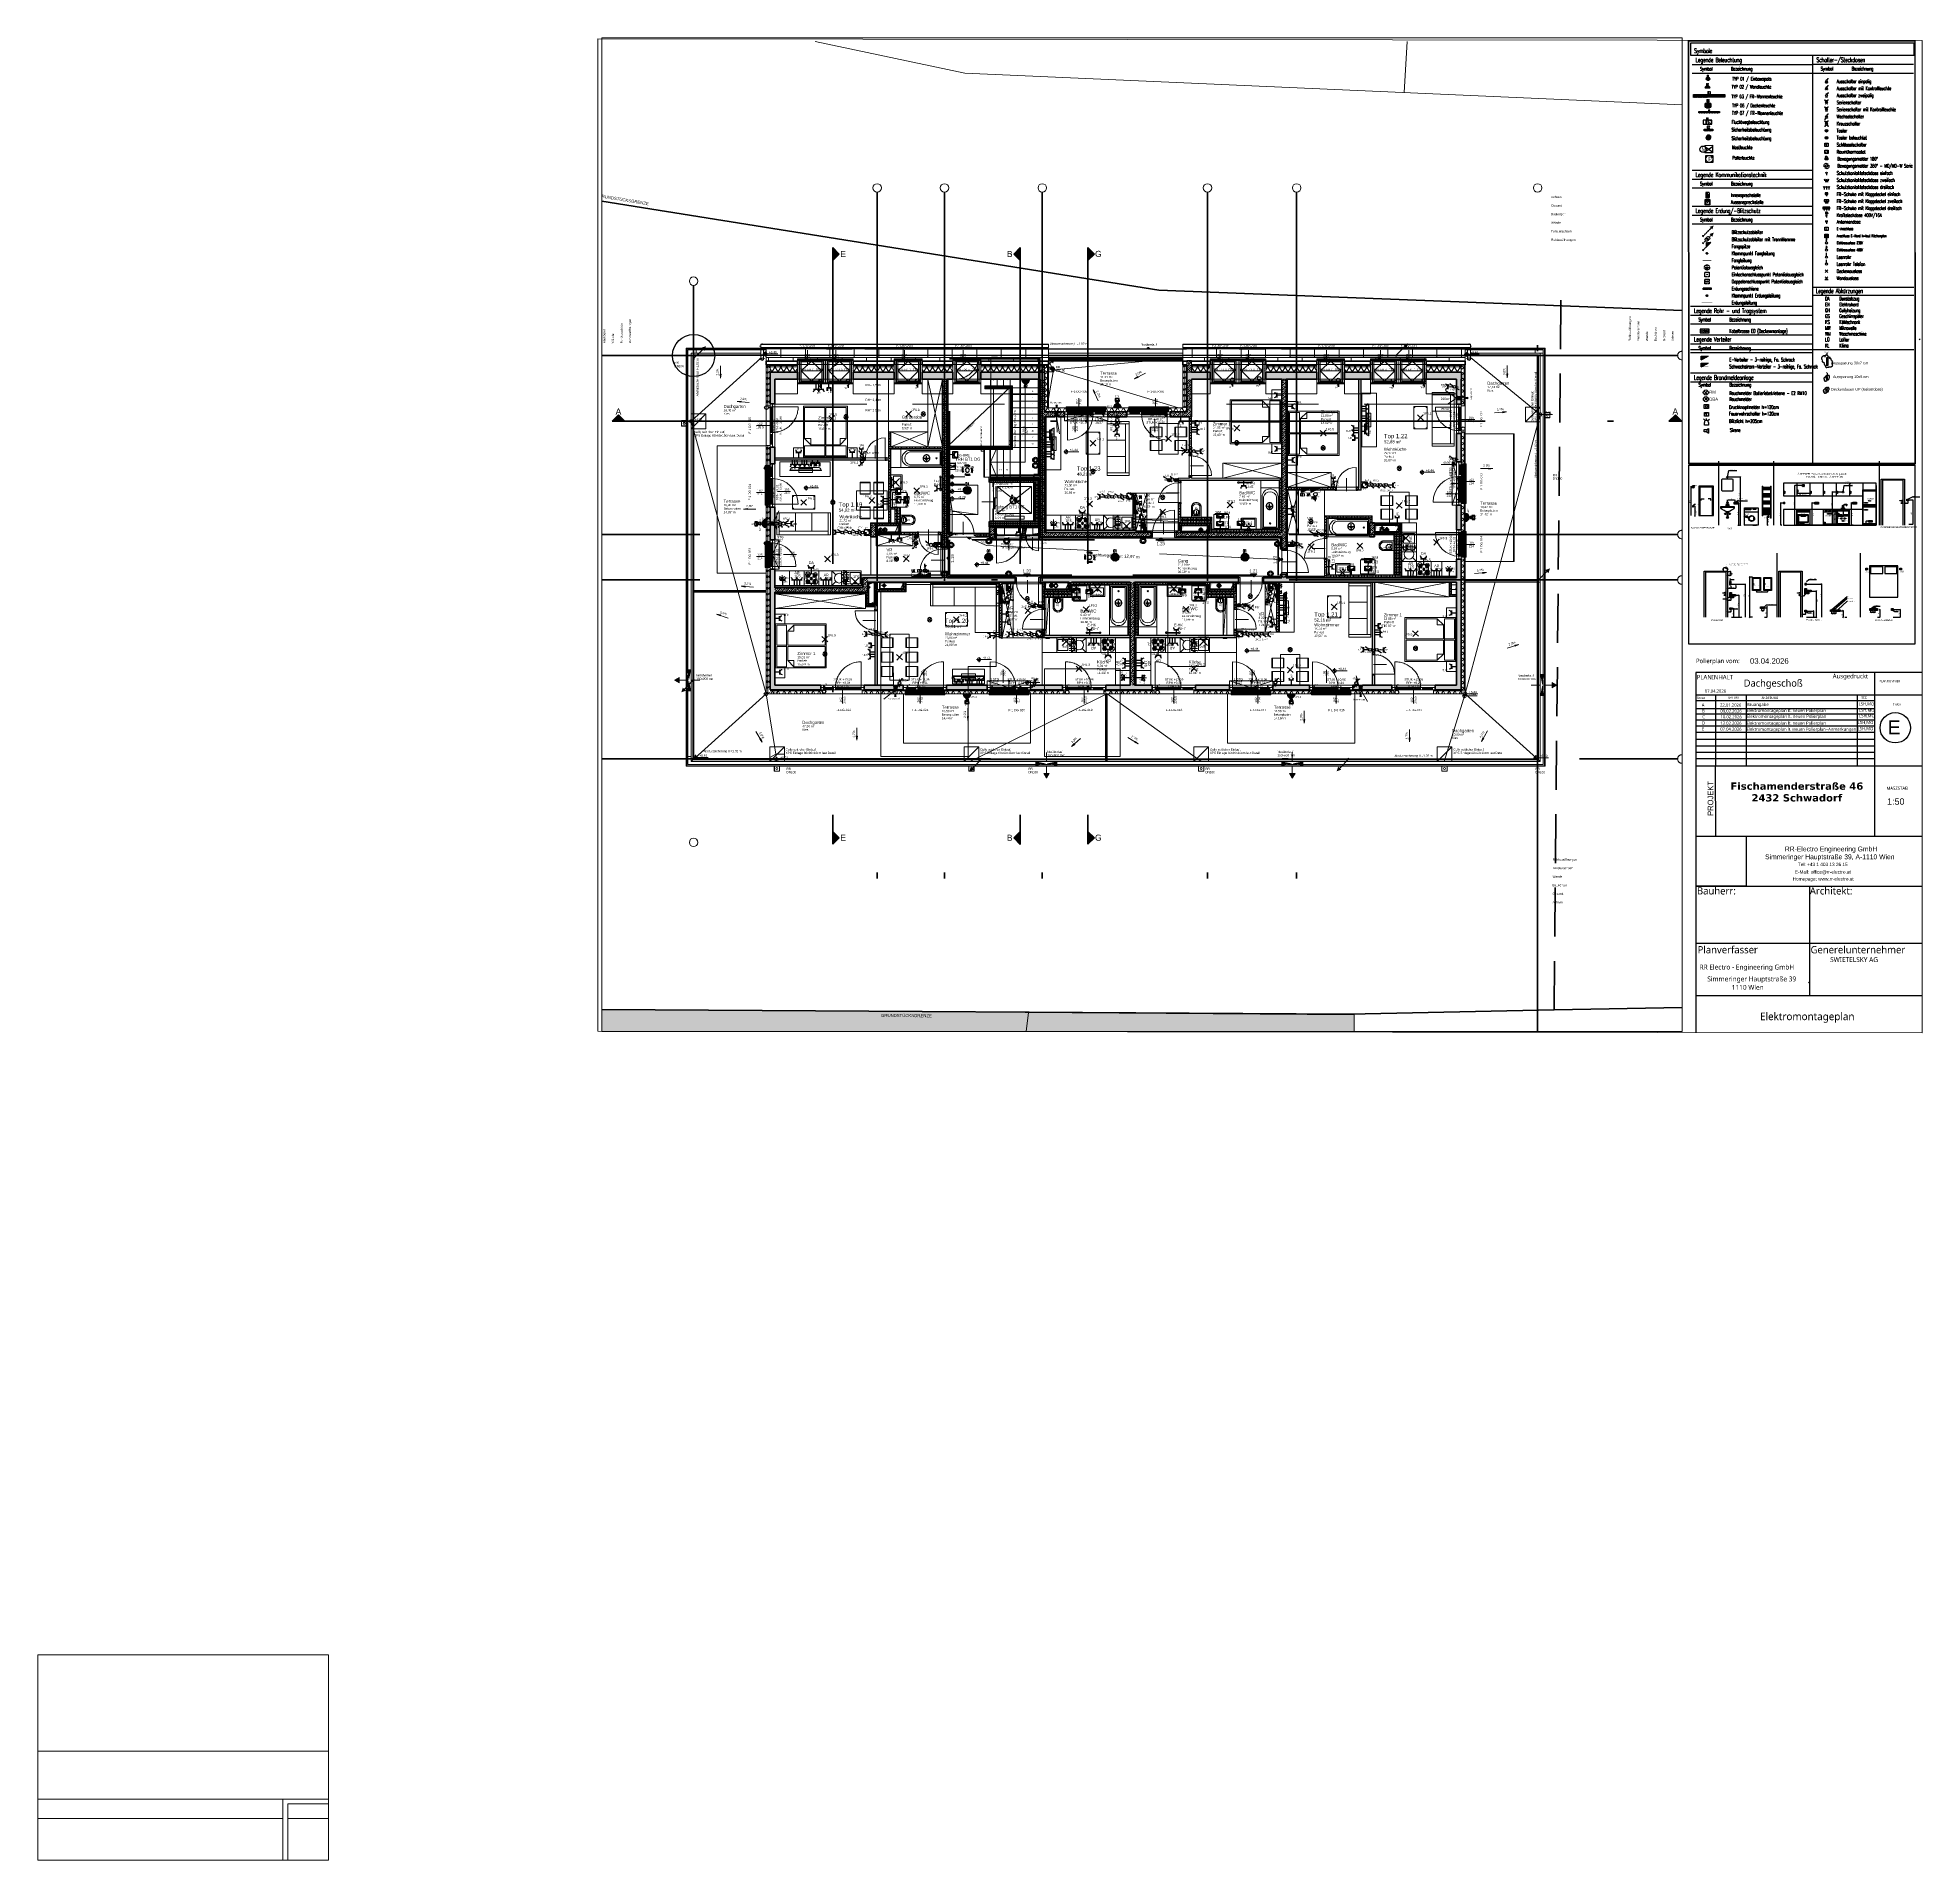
# Paper-space layout 'Layout2' of a CAD drawing. Header units: metres. Extents: x 30 to 1569, y 21 to 1510.
# The model-space entities are those that its viewports show. They can reach past a viewport. Long polylines and large blocks are cut down to what shows.
import ezdxf
from ezdxf import colors
from ezdxf.entities.mleader import LeaderData, LeaderLine
from ezdxf.enums import TextEntityAlignment as Align
from ezdxf.math import Vec2, Vec3

# ---------------------------------------------------------------- set-up
doc = ezdxf.new("R2010")
doc.units = ezdxf.units.M
for name, pattern in [('ACAD_ISO02W100', [675, 540, -135]), ('ACAD_ISO08W100', [36, 24, -3, 6, -3]), ('Achse', [0.009, 0.005, -0.002, 0, -0.002]), ('Strich Punkt', [0.015875, 0.00635, -0.004763, 0, -0.004763]), ('Strich Punkt Mittel', [0.015875, 0.00635, -0.004763, 0, -0.004763]), ('Verdeckt', [0.003, 0.002, -0.001]), ('Verdeckt Oben', [0.00225, 0.0015, -0.00075]), ('Verdeckt Unten', [0.005, 0.003, -0.002])]:
    doc.linetypes.add(name, pattern=pattern)
for name, color, linetype, lineweight in [('2-plankopf', 7, 'Continuous', 9), ('A-DETL-GENF_', 92, 'Continuous', 13), ('A-DETL-HDLN', 90, 'Verdeckt', 5), ('A-FLOR-HRAL', 11, 'Continuous', 5), ('A-FLOR-OVHD', 1, 'Verdeckt Oben', 5), ('A-GLAZ', 151, 'Continuous', 18), ('A-GLAZ-IDEN_', 152, 'Continuous', 9), ('A-ROOF', 132, 'Continuous', 35), ('A-ROOF-FNSH', 132, 'Continuous', 35), ('A-ROOF-OTLN', 132, 'Continuous', 5), ('A-ROOF-PATT', 132, 'Continuous', 35), ('A_2D', 7, 'Continuous', 13), ('A_Beschriftung_', 7, 'Continuous', 9), ('A_Bodenschlitz', 7, 'Continuous', 5), ('A_Brandabschnitte', 30, 'Verdeckt', 50), ('A_Dach', 7, 'Continuous', 13), ('A_Decken', 8, 'Continuous', 13), ('A_Durchbruch', 7, 'Verdeckt', 5), ('A_Durchbruch_', 7, 'Continuous', 5), ('A_Durchbruch_Projektion', 8, 'Verdeckt', 5), ('A_Fenster', 7, 'Continuous', 13), ('A_Fluchtweg', 240, 'Verdeckt', 18), ('A_Gelaender', 7, 'Continuous', 13), ('A_Grundstuecksgrenze', 5, 'Continuous', 70), ('A_Kanal_RW', 150, 'Strich Punkt', 100), ('A_Kanal_SW', 34, 'Strich Punkt', 100), ('A_Moebel', 6, 'Continuous', 13), ('A_Raeume', 7, 'Continuous', 13), ('A_Raeume_', 7, 'Continuous', 5), ('A_Raeume_Beschriftung_', 7, 'Continuous', 9), ('A_Raster_', 1, 'Continuous', 9), ('A_Sanitaer', 3, 'Continuous', 13), ('A_Tueren', 31, 'Continuous', 13), ('A_Waende', 7, 'Continuous', 13), ('Bewegungspfad-Beschriftungen_', 20, 'Continuous', 9), ('G-ANNO-DIMS_', 111, 'Continuous', 9), ('G-ANNO-SYMB_', 111, 'Continuous', 9), ('HT_E-Gesamt', 2, 'Continuous', 13), ('M-EQPM', 50, 'Continuous', 5), ('M-EQPM-IDEN_', 50, 'Continuous', 9), ('P-PIPE', 3, 'Continuous', 5), ('P-PIPE-CNTR', 3, 'Continuous', 5), ('Q-SPCQ', 91, 'Continuous', 13), ('S-STRS', 31, 'Continuous', 13), ('S-STRS-ANNO_', 31, 'Continuous', 5), ('S-STRS-IDEN_', 31, 'Continuous', 9), ('Text', 130, 'Continuous', 9)]:
    doc.layers.add(name, color=color, linetype=linetype, lineweight=lineweight)
for name, color, linetype, true_color in [('e-kabel2', 78, 'Continuous', 0x295200), ('E_Aussparungen', 1, 'Continuous', 0xff0a0a), ('E_Bauangaben', 22, 'Continuous', 0xd61f1f), ('E_Bauangaben_E-Schacht', 1, 'Continuous', 0xeb0000), ('E_Beleuchtungstyp', 30, 'Continuous', 0xf1780e), ('E_BRANDMELDE', 1, 'Continuous', 0xec0407), ('E_Einfügepunkt', 1, 'Continuous', 0xee1111), ('E_ERDUNG', 150, 'ACAD_ISO08W100', 0x0f87ff), ('E_KABELTASSE', 150, 'Continuous', 0x007af5), ('E_Muster', 18, 'Continuous', 0x080808), ('E_NACHRTECH', 3, 'Continuous', 0x00fa00), ('E_Rauchmelder', 1, 'Continuous', 0xfb0404), ('E_Sicherheitsbeleuchtung', 100, 'Continuous', 0x05ff44), ('E_Steckdose+Schalter', 150, 'Continuous', 0x0b6cf4), ('ET_LEGENDE - Wohnung$0$800_AL_ALLG_L', 18, 'Continuous', 0x050505), ('ET_LEGENDE - Wohnung$0$810_AV_LE____T', 30, 'Continuous', 0xff870f), ('ET_LEGENDE - Wohnung$0$834_SV_KO____T', 106, 'Continuous', 0x008521), ('ET_NACHRTECH', 92, 'Continuous', 0x00d100)]:
    doc.layers.add(name, color=color, linetype=linetype, true_color=true_color)
doc.layers.add('E_Elektroinstallation', color=1, linetype='Continuous', lineweight=18, true_color=0xff0000)
doc.layers.add('X_Bemaßung', color=22, linetype='Continuous', lineweight=25, true_color=0xcc3300)
for name, color, linetype in [('ET_LEGENDE - Wohnung$0$800_KO_HI____L', 130, 'Continuous'), ('PDF_540 Sanitaereinrichtung', 7, 'Continuous'), ('PDF_Text', 7, 'Continuous'), ('Z-EG_262_5_0900$0$10_möbel', 8, 'Continuous')]:
    doc.layers.add(name, color=color, linetype=linetype)
doc.styles.add('0.EG (1)$0$ERSTELLTER_STIL_2', font='ARIALN.TTF')
doc.styles.add('Arial', font='arial.ttf', dxfattribs={"height": 0.059531})
doc.styles.add('Arial_1', font='arial.ttf', dxfattribs={"height": 0.175})
doc.styles.add('Arial_2', font='arial.ttf', dxfattribs={"height": 0.09})
doc.styles.add('Arial_3', font='arial.ttf', dxfattribs={"height": 0.125})
doc.styles.add('Arial_4', font='arial.ttf', dxfattribs={"height": 0.05849})
doc.styles.add('Arial_6', font='arial.ttf', dxfattribs={"height": 0.075})
doc.styles.add('Arial_7', font='arial.ttf', dxfattribs={"height": 0.06})
doc.styles.add('Arial_8', font='arial.ttf', dxfattribs={"height": 0.25})
doc.styles.add('Arial_9', font='arial.ttf', dxfattribs={"height": 0.0018})
doc.styles.add('ERSTELLTER_STIL_1', font='arial.ttf')
doc.styles.add('ERSTELLTER_STIL_5', font='malgunsl.ttf')
doc.styles.add('ET_LEGENDE - Wohnung$0$ROMANS', font='romans.shx', dxfattribs={"width": 0.6})
doc.styles.add('OIE-DÜNN', font='techl___.ttf')
picture_1 = doc.add_image_def('image1.png', size_in_pixel=(1000, 1000))
pattern_1 = [(45, (0, 0), (-0.08980256, 0.08980256), []), (45, (0.0898, 0), (-0.08980256, 0.08980256), [0.0635, -0.03175])]
pattern_2 = [(0, (0, 0), (0, 0.05), []), (90, (0, 0), (-0.075, 0), [])]
pattern_3 = [(90, (0, 0), (-0.5, 0), []), (90, (0.1, 0), (-0.5, 0), [])]
pattern_4 = [(270, (0, 0.6096), (0.04, 0), [])]

# ---------------------------------------------------------------- blocks, each defined once
blk = doc.blocks.new('Blockreferenz-A0CHVJA92L', base_point=(991.8, 710.6))
at = {"color": 0, "linetype": 'ByBlock', "lineweight": -2, "ltscale": 0.25}
blk.add_line((993.3, 710.6), (991.8, 712.2), dxfattribs=at)
blk = doc.blocks.new('Polylinie-A0CHVJ8V2L', base_point=(619.7, 708.7))
at = {"color": 0, "linetype": 'ByBlock', "lineweight": -2, "ltscale": 0.18}
for p, q in [((619.7, 708.7), (621.5, 711.7)), ((621.5, 711.7), (643.4, 711.7))]:
    blk.add_line(p, q, dxfattribs=at)
blk = doc.blocks.new('MText-A0CHVJ8Z2L', base_point=(854, 743.4))
at = {"color": 0, "linetype": 'ByBlock', "lineweight": -2, "ltscale": 0.18, "char_height": 1.35, "attachment_point": 1, "rotation": 359.997}
for s, insert in [('{\\fArial;Wandlicht}', (854, 749.3)), ('{\\fArial;UP-Dose}', (854, 751.5)), ('{\\fArial;mit}', (854, 747)), ('{\\fArial;(Dose}', (854, 744.7)), ('{\\fArial;0,5m}', (857, 747)), ('{\\fArial;abgedeckelt)}', (859.5, 744.7)), ('{\\fArial;Kabel}', (861.7, 747)), ('{\\fArial;für}', (862, 751.5))]:
    blk.add_mtext(s, dxfattribs=dict(at, insert=insert))
blk = doc.blocks.new('Blockreferenz-A0CHVJ932L', base_point=(792.5, 705.1))
at = {"color": 0, "linetype": 'ByBlock', "lineweight": -2, "ltscale": 0.18}
for p, q in [((792.5, 708.7), (796.1, 708.7)), ((792.5, 705.1), (792.5, 708.7)), ((796.1, 705.1), (792.5, 705.1)), ((793, 708.2), (795.6, 708.2)), ((793, 705.5), (793, 708.2)), ((795.6, 705.5), (793, 705.5)), ((795.6, 708.2), (795.6, 705.5)), ((796.1, 708.7), (796.1, 705.1))]:
    blk.add_line(p, q, dxfattribs=at)
for centre, radius in [((794.3, 706.9), 0.9), ((793.8, 706.9), 0.171), ((794.9, 706.9), 0.171)]:
    blk.add_circle(centre, radius, dxfattribs=at)
blk = doc.blocks.new('Blockreferenz-A0CHVJ9B2L', base_point=(831.4, 661.1))
at = {"color": 0, "linetype": 'ByBlock', "lineweight": -2, "ltscale": 0.25}
blk.add_line((831.4, 662.7), (833, 661.1), dxfattribs=at)
blk = doc.blocks.new('Blockreferenz-A0CHVJ9H2L', base_point=(728.5, 661.9))
at = {"color": 0, "linetype": 'ByBlock', "lineweight": -2, "ltscale": 0.18}
for p, q in [((728.5, 747.7), (728.5, 721.8)), ((917.7, 747.6), (728.5, 747.7)), ((730.1, 731.4), (731.2, 731.4)), ((730.1, 726.6), (730.1, 731.4)), ((731.2, 731.4), (731.2, 726.6)), ((755.6, 747.6), (755.6, 721.8)), ((757.1, 733.8), (758.2, 733.8)), ((757.1, 729), (757.1, 733.8)), ((758.2, 733.8), (758.2, 729)), ((782.6, 747.6), (782.6, 721.8)), ((784.1, 731.4), (785.3, 731.4)), ((784.1, 726.6), (784.1, 731.4)), ((785.3, 731.4), (785.3, 726.6)), ((809.6, 747.6), (809.6, 721.8)), ((811.1, 731.4), (812.3, 731.4)), ((811.1, 726.6), (811.1, 731.4)), ((812.3, 731.4), (812.3, 726.6)), ((836.6, 747.6), (836.6, 721.8)), ((863.7, 747.6), (863.7, 721.8)), ((890.7, 747.6), (890.7, 734.1)), ((890.7, 721.7), (890.7, 734.1)), ((890.7, 734.1), (917.7, 734.1)), ((890.7, 661.9), (890.7, 734.1)), ((891.1, 734.1), (917.4, 734.1)), ((891.1, 703), (891.1, 734.1)), ((891.1, 732.1), (917.4, 732.1)), ((917.4, 734.1), (917.4, 703)), ((917.7, 734.1), (917.7, 747.6)), ((917.7, 743), (917.7, 661.9)), ((728.5, 721.8), (890.7, 721.7)), ((890.7, 693.4), (728.5, 693.4)), ((728.5, 693.4), (728.5, 661.9)), ((731.2, 726.6), (730.1, 726.6)), ((755.6, 726.9), (782.6, 726.9)), ((755.6, 722.1), (782.6, 722.1)), ((755.6, 693.4), (755.6, 661.9)), ((758.2, 729), (757.1, 729)), ((782.6, 693.4), (782.6, 661.9)), ((785.3, 726.6), (784.1, 726.6)), ((809.6, 693.4), (809.6, 661.9)), ((812.3, 726.6), (811.1, 726.6)), ((836.6, 693.4), (836.6, 661.9)), ((838.2, 731.4), (839.3, 731.4)), ((838.2, 726.6), (838.2, 731.4)), ((839.3, 726.6), (838.2, 726.6)), ((839.3, 731.4), (839.3, 726.6)), ((847.1, 696.3), (847.4, 696.8)), ((847.1, 694.7), (847.1, 696.3)), ((847.5, 694.1), (847.1, 694.7)), ((847.4, 696.8), (847.7, 696.3)), ((849.3, 697.2), (847.5, 695.6)), ((847.5, 695.6), (849.3, 695.6)), ((847.7, 694.7), (847.5, 694.1)), ((847.7, 696.3), (847.7, 694.7)), ((849.3, 702.1), (853.8, 704.6)), ((849.3, 693.4), (849.3, 702.1)), ((849.3, 695.2), (851.1, 695.2)), ((854.2, 703.2), (850.7, 701.5)), ((850.7, 697.6), (850.7, 700.7)), ((850.7, 694.4), (850.7, 693.8)), ((851.1, 701.5), (851.1, 693.4)), ((851.1, 697.2), (852.8, 695.6)), ((852.8, 695.6), (851.1, 695.6)), ((852.4, 696.3), (852.7, 696.8)), ((852.4, 694.7), (852.4, 696.3)), ((852.8, 694.1), (852.4, 694.7)), ((852.7, 696.8), (853.1, 696.3)), ((853.1, 694.7), (852.8, 694.1)), ((853.1, 696.3), (853.1, 694.7)), ((853.8, 704.6), (858.4, 704.6)), ((857, 703.2), (854.2, 703.2)), ((857, 702.1), (857, 703.6)), ((858.4, 702.1), (857, 702.1)), ((857, 702.1), (857, 701.8)), ((857, 701.8), (858.4, 701.8)), ((858.4, 704.6), (858.4, 702.1)), ((858.4, 701.8), (858.4, 702.1)), ((863.7, 661.9), (863.7, 693.4)), ((865.2, 731.4), (866.3, 731.4)), ((865.2, 726.6), (865.2, 731.4)), ((866.3, 726.6), (865.2, 726.6)), ((866.3, 731.4), (866.3, 726.6)), ((917.4, 703), (891.1, 703)), ((891.1, 664.3), (891.1, 701.5)), ((891.1, 701.5), (917.4, 701.5)), ((891.1, 699.7), (917.4, 699.7)), ((891.1, 699.4), (917.4, 699.4)), ((894.4, 707.7), (900.2, 707.7)), ((894.4, 706.8), (894.4, 707.7)), ((900.2, 706.8), (894.4, 706.8)), ((894.4, 693.6), (900.2, 693.6)), ((894.4, 692.7), (894.4, 693.6)), ((900.2, 707.7), (900.2, 706.8)), ((900.2, 693.6), (900.2, 692.7)), ((901.4, 712), (902.7, 711.1)), ((901.4, 711.1), (902.6, 712)), ((902, 712.4), (902, 710.7)), ((903.6, 712), (904.8, 711.1)), ((903.6, 711.1), (904.8, 712)), ((904.2, 712.4), (904.2, 710.7)), ((905.6, 712), (906.8, 711.1)), ((905.6, 711.1), (906.8, 712)), ((906.2, 712.4), (906.2, 710.7)), ((917.4, 701.5), (917.4, 664.3)), ((728.5, 661.9), (917.7, 661.9)), ((755.9, 663.2), (755.9, 692.6)), ((755.9, 692.6), (782.2, 692.6)), ((755.9, 688.8), (782.2, 688.8)), ((782.2, 688.5), (755.9, 688.5)), ((782.2, 663.2), (755.9, 663.2)), ((758.1, 665.9), (760.1, 665.9)), ((758.1, 663.7), (758.1, 665.9)), ((760.1, 663.7), (758.1, 663.7)), ((779.7, 682.5), (758.2, 682.5)), ((758.2, 682.5), (758.2, 667.8)), ((758.2, 667.8), (779.7, 667.8)), ((779, 681.7), (759, 681.7)), ((759, 681.7), (759, 668.7)), ((759, 668.7), (779, 668.7)), ((760.1, 665.9), (760.1, 663.7)), ((764.6, 680.7), (773.3, 680.7)), ((764.6, 679.3), (764.6, 680.7)), ((773.3, 679.3), (764.6, 679.3)), ((773.3, 680.7), (773.3, 679.3)), ((775.6, 692), (781.5, 692)), ((779, 668.7), (779, 681.7)), ((779.7, 667.8), (779.7, 682.5)), ((782.2, 692.6), (782.2, 663.2)), ((809.6, 661.9), (782.6, 661.9)), ((809.6, 664.3), (863.7, 664.3)), ((836.3, 692.6), (810, 692.6)), ((810, 692.6), (810, 664.3)), ((810, 688.8), (836.3, 688.8)), ((836.3, 688.5), (810, 688.5)), ((811.4, 667.9), (813.5, 667.9)), ((811.4, 665.7), (811.4, 667.9)), ((813.5, 665.7), (811.4, 665.7)), ((813.5, 667.9), (813.5, 665.7)), ((818.3, 685.3), (827.1, 685.3)), ((818.3, 683.9), (818.3, 685.3)), ((827.1, 683.9), (818.3, 683.9)), ((827.1, 685.3), (827.1, 683.9)), ((827.5, 692), (834.8, 692)), ((828.1, 691.2), (834.5, 691.2)), ((828.1, 690.2), (828.1, 691.2)), ((834.5, 690.2), (828.1, 690.2)), ((834.5, 691.2), (834.5, 690.2)), ((836.3, 664.3), (836.3, 692.6)), ((863.7, 692.6), (836.6, 692.6)), ((836.6, 691), (863.7, 691)), ((836.6, 661.9), (863.7, 661.9)), ((838.9, 682.1), (861.4, 682.1)), ((838.9, 664.3), (838.9, 682.1)), ((838.9, 681.1), (861.4, 681.1)), ((861.4, 664.3), (838.9, 664.3)), ((861.4, 682.1), (861.4, 664.3)), ((917.4, 664.3), (891.1, 664.3)), ((900.2, 692.7), (894.4, 692.7))]:
    blk.add_line(p, q, dxfattribs=at)
at = {"color": 0, "linetype": 'ACAD_ISO02W100', "lineweight": -2, "ltscale": 0.018}
for p, q in [((838.9, 692), (836.6, 692)), ((838.9, 683.9), (838.9, 692)), ((839.6, 682.9), (838.9, 683.9)), ((860.4, 682.9), (839.6, 682.9)), ((861.4, 683.9), (860.4, 682.9)), ((863.7, 692), (861.4, 692)), ((861.4, 692), (861.4, 683.9))]:
    blk.add_line(p, q, dxfattribs=at)
at = {"color": 0, "linetype": 'ByBlock', "lineweight": -2, "ltscale": 0.18}
for centre, radius in [((758.3, 690.6), 1.39), ((761.9, 690.6), 1.39), ((765.5, 690.6), 1.39), ((768.9, 690.6), 1.39), ((773.6, 690.6), 1.39), ((777, 690.3), 0.355), ((778.1, 690.3), 0.355), ((779.2, 690.3), 0.355), ((780.4, 690.3), 0.355), ((815.9, 690.6), 1.39), ((822.9, 690.6), 1.39), ((846.7, 675.3), 1.62), ((846.7, 675.3), 0.72), ((850.2, 670.5), 1.62), ((850.2, 670.5), 0.72), ((853.7, 675.4), 1.62), ((853.7, 675.4), 0.72)]:
    blk.add_circle(centre, radius, dxfattribs=at)
for points in [[(846, 675.2), (845.9, 675.3), (846, 675.4)], [(846.1, 674.8), (846, 675.6), (846.1, 675.7)], [(846, 674.9), (846, 675.5), (846, 675.6)], [(846, 674.9), (846, 675.6), (846.1, 674.8)], [(846, 675), (846, 675.4), (846, 675.5)], [(846, 675), (846, 675.5), (846, 674.9)], [(846, 675.2), (846, 675.4), (846, 675)], [(846.2, 674.8), (846.1, 675.7), (846.2, 675.8)], [(846.1, 674.8), (846.1, 675.7), (846.2, 674.8)], [(846.3, 674.6), (846.2, 675.8), (846.3, 675.9)], [(846.2, 674.8), (846.2, 675.8), (846.2, 674.7)], [(846.2, 674.7), (846.2, 675.8), (846.2, 675.8)], [(846.2, 674.7), (846.2, 675.8), (846.3, 674.6)], [(846.4, 674.6), (846.3, 675.9), (846.4, 676)], [(846.3, 674.6), (846.3, 675.9), (846.4, 674.6)], [(846.4, 674.6), (846.4, 676), (846.6, 674.6)], [(846.6, 674.6), (846.4, 676), (846.6, 676)], [(846.6, 674.6), (846.6, 676), (846.7, 674.5)], [(846.7, 674.5), (846.6, 676), (846.7, 676)], [(846.7, 674.5), (846.7, 676), (846.8, 674.6)], [(846.8, 674.6), (846.7, 676), (846.8, 676)], [(846.8, 674.6), (846.8, 676), (846.9, 674.6)], [(846.9, 674.6), (846.8, 676), (846.9, 676)], [(846.9, 674.6), (846.9, 676), (847, 674.6)], [(847, 674.6), (846.9, 676), (847, 675.9)], [(847, 674.6), (847, 675.9), (847.1, 674.7)], [(847.1, 674.7), (847, 675.9), (847.1, 675.8)], [(847.1, 674.7), (847.1, 675.8), (847.2, 674.8)], [(847.2, 674.8), (847.1, 675.8), (847.2, 675.8)], [(847.2, 674.8), (847.2, 675.8), (847.2, 674.8)], [(847.2, 674.8), (847.2, 675.8), (847.2, 675.7)], [(847.2, 674.8), (847.2, 675.7), (847.3, 674.9)], [(847.3, 674.9), (847.2, 675.7), (847.3, 675.6)], [(847.3, 674.9), (847.3, 675.6), (847.4, 675)], [(847.4, 675), (847.3, 675.6), (847.4, 675.5)], [(847.4, 675), (847.4, 675.5), (847.4, 675.2)], [(847.4, 675.2), (847.4, 675.5), (847.4, 675.4)], [(847.4, 675.2), (847.4, 675.4), (847.4, 675.3)], [(853.1, 675), (853, 675.6), (853.1, 675.7)], [(853, 675.1), (853, 675.5), (853, 675.6)], [(853, 675.1), (853, 675.6), (853.1, 675)], [(853, 675.2), (853, 675.4), (853, 675.5)], [(853, 675.2), (853, 675.5), (853, 675.1)], [(853.2, 674.8), (853.1, 675.8), (853.2, 675.9)], [(853.1, 674.9), (853.1, 675.7), (853.1, 675.8)], [(853.1, 674.9), (853.1, 675.8), (853.2, 674.8)], [(853.1, 675), (853.1, 675.7), (853.1, 674.9)], [(853.2, 674.8), (853.2, 675.9), (853.3, 674.8)], [(853.3, 674.8), (853.2, 675.9), (853.3, 675.9)], [(853.4, 674.7), (853.3, 675.9), (853.4, 676)], [(853.3, 674.8), (853.3, 675.9), (853.4, 674.7)], [(853.4, 674.7), (853.4, 676), (853.5, 674.7)], [(853.5, 674.7), (853.4, 676), (853.5, 676)], [(853.6, 674.6), (853.5, 676), (853.6, 676.1)], [(853.5, 674.7), (853.5, 676), (853.6, 674.6)], [(853.6, 674.6), (853.6, 676.1), (853.7, 674.6)], [(853.7, 674.6), (853.6, 676.1), (853.7, 676.1)], [(853.7, 674.6), (853.7, 676.1), (853.8, 674.6)], [(853.8, 674.6), (853.7, 676.1), (853.8, 676.1)], [(853.8, 674.6), (853.8, 676.1), (853.9, 674.7)], [(853.9, 674.7), (853.8, 676.1), (853.9, 676)], [(853.9, 674.7), (853.9, 676), (854, 674.7)], [(854, 674.7), (853.9, 676), (854, 676)], [(854, 674.7), (854, 676), (854.1, 674.8)], [(854.1, 674.8), (854, 676), (854.1, 675.9)], [(854.1, 674.8), (854.1, 675.9), (854.2, 674.8)], [(854.2, 674.8), (854.1, 675.9), (854.2, 675.9)], [(854.2, 674.8), (854.2, 675.9), (854.3, 674.9)], [(854.3, 674.9), (854.2, 675.9), (854.3, 675.8)], [(854.3, 674.9), (854.3, 675.8), (854.3, 675)], [(854.3, 675), (854.3, 675.8), (854.3, 675.7)], [(854.3, 675), (854.3, 675.7), (854.4, 675.1)], [(854.4, 675.1), (854.3, 675.7), (854.4, 675.6)], [(854.4, 675.1), (854.4, 675.6), (854.4, 675.2)], [(854.4, 675.2), (854.4, 675.6), (854.4, 675.5)], [(854.4, 675.2), (854.4, 675.5), (854.4, 675.4)]]:
    blk.add_solid(points, dxfattribs=at)
at = {"color": 0, "lineweight": -2, "char_height": 2.021, "attachment_point": 1, "rotation": 359.997}
for s, insert in [('{\\fArial;Dunstabzug}', (761.1, 725.5)), ('{\\fArial;Kühlschrank}', (897.5, 716.8)), ('{\\fArial;E-Herd}', (764.6, 686.6)), ('{\\fArial;Geschirrspüler}', (814.1, 682.1)), ('{\\fArial;WW}', (839.4, 676.7)), ('{\\fArial;Abfluss}', (852.5, 671.3)), ('{\\fArial;KW}', (856.9, 676.6))]:
    blk.add_mtext(s, dxfattribs=dict(at, insert=insert))
blk = doc.blocks.new('Kreis-A0CHVJ9J2L', base_point=(770.2, 675.2))
at = {"color": 0, "linetype": 'ByBlock', "lineweight": -2, "ltscale": 0.18}
blk.add_circle((770.4, 675.4), 0.224, dxfattribs=at)
blk = doc.blocks.new('Blockreferenz-A0CHVJ9V2L', base_point=(927.9, 661.9))
at = {"color": 0, "linetype": 'ByBlock', "lineweight": -2, "ltscale": 0.18}
for p, q in [((927.9, 661.9), (927.9, 755.6)), ((927.9, 755.6), (975.6, 755.6)), ((972.9, 753.3), (930.6, 753.3)), ((930.6, 753.3), (930.6, 661.9)), ((972.9, 661.9), (972.9, 753.3)), ((975.6, 755.6), (975.6, 661.9)), ((966, 711.8), (970.3, 711.8)), ((966, 711.1), (966, 711.8)), ((970.3, 711.1), (966, 711.1)), ((970, 707.8), (970.6, 707.8)), ((970, 707.1), (970, 707.8)), ((970.2, 707.1), (970, 707.1)), ((970.2, 705.9), (970.2, 707.1)), ((970.5, 705.9), (970.2, 705.9)), ((970.3, 711.8), (970.3, 711.1)), ((970.6, 707.1), (970.5, 707.1)), ((970.5, 707.1), (970.5, 705.9)), ((970.6, 707.8), (970.6, 707.1))]:
    blk.add_line(p, q, dxfattribs=at)
for centre, radius in [((970.3, 711.4), 1.13), ((970.3, 706.9), 1.12)]:
    blk.add_circle(centre, radius, dxfattribs=at)
blk = doc.blocks.new('Blockreferenz-A0CHVJ9X2L', base_point=(838, 682.6))
at = {"color": 0, "linetype": 'ByBlock', "lineweight": -2, "ltscale": 0.18}
for p, q in [((838, 686.2), (841.6, 686.2)), ((838, 682.6), (838, 686.2)), ((841.6, 682.6), (838, 682.6)), ((838.5, 685.7), (841.1, 685.7)), ((838.5, 683), (838.5, 685.7)), ((841.1, 683), (838.5, 683)), ((841.1, 685.7), (841.1, 683)), ((841.6, 686.2), (841.6, 682.6))]:
    blk.add_line(p, q, dxfattribs=at)
for centre, radius in [((839.8, 684.4), 0.9), ((839.3, 684.4), 0.171), ((840.4, 684.4), 0.171)]:
    blk.add_circle(centre, radius, dxfattribs=at)
blk = doc.blocks.new('Blockreferenz-A0CHVJA72L', base_point=(867, 706.1))
at = {"color": 0, "linetype": 'ByBlock', "lineweight": -2, "ltscale": 0.25}
blk.add_line((868.6, 706.1), (867, 707.7), dxfattribs=at)
blk = doc.blocks.new('Polylinie-A0CHVJAB2L', base_point=(850.2, 729.4))
at = {"color": 0, "linetype": 'ByBlock', "lineweight": -2, "ltscale": 0.18}
for p, q in [((850.2, 729.4), (852.9, 742.6)), ((852.9, 742.6), (869.6, 742.6))]:
    blk.add_line(p, q, dxfattribs=at)
blk = doc.blocks.new('Einzeiliger Text-A0CHVJAF2L', base_point=(644.9, 710.2))
at = {"color": 0, "lineweight": -2, "insert": (644.9, 712.2), "char_height": 2.021, "attachment_point": 1, "rotation": 359.997}
blk.add_mtext('{\\fArial;WM}', dxfattribs=at)
blk = doc.blocks.new('Blockreferenz-A0CHVJAH2L', base_point=(981.6, 704))
at = {"color": 0, "linetype": 'ByBlock', "lineweight": -2, "ltscale": 0.25}
blk.add_line((981.6, 704), (983.2, 705.5), dxfattribs=at)
blk = doc.blocks.new('MText-A0CHVJAL2L', base_point=(977.5, 704.8))
at = {"color": 0, "linetype": 'ByBlock', "lineweight": -2, "ltscale": 0.25, "insert": (977.5, 707.1), "char_height": 2.25, "attachment_point": 1, "rotation": 359.997}
blk.add_mtext('{\\fArial;15}', dxfattribs=at)
blk = doc.blocks.new('Blockreferenz-A0CHVJAP2L', base_point=(786.5, 706.1))
at = {"color": 0, "linetype": 'ByBlock', "lineweight": -2, "ltscale": 0.25}
blk.add_line((788.1, 706.1), (786.5, 707.7), dxfattribs=at)
blk = doc.blocks.new('Blockreferenz-A0CHVJBP2L', base_point=(839, 678.4))
at = {"color": 0, "linetype": 'ByBlock', "lineweight": -2, "ltscale": 0.25}
blk.add_line((840.6, 680), (839, 678.4), dxfattribs=at)
blk = doc.blocks.new('Blockreferenz-A0CHVJBV2L', base_point=(867, 661.1))
at = {"color": 0, "linetype": 'ByBlock', "lineweight": -2, "ltscale": 0.25}
blk.add_line((867, 662.7), (868.6, 661.1), dxfattribs=at)
blk = doc.blocks.new('Blockreferenz-A0CHVJBX2L', base_point=(660.3, 661.1))
at = {"color": 0, "linetype": 'ByBlock', "lineweight": -2, "ltscale": 0.25}
blk.add_line((660.3, 662.7), (661.9, 661.1), dxfattribs=at)
blk = doc.blocks.new('MText-A0CHVJCR2L', base_point=(926.6, 656))
at = {"color": 0, "linetype": 'ByBlock', "lineweight": -2, "ltscale": 0.18, "insert": (926.6, 659.4), "char_height": 3.375, "attachment_point": 1, "rotation": 359.997}
blk.add_mtext('{\\fArial;GANGBEREICH/WOHNUNGSTÜR}', dxfattribs=at)
blk = doc.blocks.new('Blockreferenz-A0CHVJCZ2L', base_point=(831.4, 683.6))
at = {"color": 0, "linetype": 'ByBlock', "lineweight": -2, "ltscale": 0.25}
blk.add_line((833, 683.6), (831.4, 685.2), dxfattribs=at)
blk = doc.blocks.new('Kreis-A0CHVJD72L', base_point=(767.5, 675.2))
at = {"color": 0, "linetype": 'ByBlock', "lineweight": -2, "ltscale": 0.18}
blk.add_circle((767.8, 675.4), 0.224, dxfattribs=at)
blk = doc.blocks.new('Einzeiliger Text-A0CHVJDF2L', base_point=(767.5, 738.6))
at = {"color": 0, "lineweight": -2, "insert": (767.5, 740.6), "char_height": 2.021, "attachment_point": 1, "rotation": 359.997}
blk.add_mtext('{\\fArial;DA}', dxfattribs=at)
blk = doc.blocks.new('MText-A0CHVJDJ2L', base_point=(621.5, 712.4))
at = {"color": 0, "linetype": 'ByBlock', "lineweight": -2, "ltscale": 0.18, "char_height": 1.125, "attachment_point": 1, "rotation": 359.997}
for s, insert in [('{\\fArial;mit}', (621.5, 717.2)), ('{\\fArial;ausserhalb}', (621.5, 715.4)), ('{\\fArial;der}', (621.5, 713.5)), ('{\\fArial;Klappdeckel}', (624.1, 717.2)), ('{\\fArial;Badewanne}', (624.3, 713.5)), ('{\\fArial;vom}', (629.6, 715.4)), ('{\\fArial;Schutzbereich}', (633.1, 715.4))]:
    blk.add_mtext(s, dxfattribs=dict(at, insert=insert))
blk = doc.blocks.new('Blockreferenz-A0CHVJDP2L', base_point=(722.7, 706.1))
at = {"color": 0, "linetype": 'ByBlock', "lineweight": -2, "ltscale": 0.25}
blk.add_line((724.3, 706.1), (722.7, 707.7), dxfattribs=at)
blk = doc.blocks.new('Einzeiliger Text-A0CHVJE92L', base_point=(769, 653.2))
at = {"color": 0, "lineweight": -2, "insert": (769, 656.6), "char_height": 3.375, "attachment_point": 1, "rotation": 359.997}
blk.add_mtext('{\\fArial;KÜCHENZEILE (Geräte schematisch dargestellt)}', dxfattribs=at)
blk = doc.blocks.new('Blockreferenz-A0CHVJEB2L', base_point=(902.5, 682.6))
at = {"color": 0, "linetype": 'ByBlock', "lineweight": -2, "ltscale": 0.18}
for p, q in [((902.5, 686.2), (906, 686.2)), ((902.5, 682.6), (902.5, 686.2)), ((906, 682.6), (902.5, 682.6)), ((902.9, 685.7), (905.6, 685.7)), ((902.9, 683), (902.9, 685.7)), ((905.6, 683), (902.9, 683)), ((905.6, 685.7), (905.6, 683)), ((906, 686.2), (906, 682.6))]:
    blk.add_line(p, q, dxfattribs=at)
for centre, radius in [((904.3, 684.4), 0.9), ((903.7, 684.4), 0.171), ((904.8, 684.4), 0.171)]:
    blk.add_circle(centre, radius, dxfattribs=at)
for points in [[(904.3, 685), (904.2, 685), (904.3, 685.3), (904.2, 685.3)], [(904.3, 683.5), (904.2, 683.5), (904.3, 683.8), (904.2, 683.8)]]:
    blk.add_solid(points, dxfattribs=at)
blk = doc.blocks.new('Blockreferenz-A0CHVJEJ2L', base_point=(980.6, 709.6))
at = {"color": 0, "linetype": 'ByBlock', "lineweight": -2, "ltscale": 0.18}
for p, q in [((980.6, 713.2), (984.2, 713.2)), ((980.6, 709.6), (980.6, 713.2)), ((984.2, 709.6), (980.6, 709.6)), ((981, 712.7), (983.7, 712.7)), ((981, 710), (981, 712.7)), ((983.7, 710), (981, 710)), ((983.7, 712.7), (983.7, 710)), ((984.2, 713.2), (984.2, 709.6))]:
    blk.add_line(p, q, dxfattribs=at)
blk = doc.blocks.new('Blockreferenz-A0CHVJEL2L', base_point=(991.8, 661.1))
at = {"color": 0, "linetype": 'ByBlock', "lineweight": -2, "ltscale": 0.25}
blk.add_line((991.8, 662.7), (993.3, 661.1), dxfattribs=at)
blk = doc.blocks.new('MText-A0CHVJEN2L', base_point=(826.4, 701.5))
at = {"color": 0, "linetype": 'ByBlock', "lineweight": -2, "ltscale": 0.25, "insert": (826.4, 701.5), "char_height": 2.25, "attachment_point": 1, "rotation": 89.997}
blk.add_mtext('{\\fArial;150}', dxfattribs=at)
blk = doc.blocks.new('Blockreferenz-A0CHVJEX2L', base_point=(588.6, 675.5))
at = {"color": 0, "linetype": 'ByBlock', "lineweight": -2, "ltscale": 0.18}
for p, q in [((588.6, 700.2), (615.6, 700.2)), ((588.6, 697.3), (588.6, 700.2)), ((615.6, 699.5), (588.6, 699.5)), ((589.6, 695.4), (588.6, 697.3)), ((589.6, 697.6), (591.8, 698)), ((591.3, 694), (589.6, 695.4)), ((593.9, 692.7), (591.3, 694)), ((591.8, 698), (598.1, 698.7)), ((593.2, 700.2), (597.8, 700.5)), ((597.8, 700.5), (606.4, 700.5)), ((598.1, 698.7), (607.1, 698.7)), ((600.3, 704.1), (598.6, 703.7)), ((598.6, 703.7), (599.3, 701.9)), ((599.3, 701.9), (600.3, 704.1)), ((601.5, 704.1), (600, 701.9)), ((600, 701.9), (601.5, 700.5)), ((601.5, 708.7), (600.3, 708.3)), ((600.3, 708.3), (600.3, 707.3)), ((600.3, 707.6), (603.9, 707.6)), ((600.3, 707.3), (603.9, 707.3)), ((602.9, 708.7), (601.5, 708.7)), ((602.9, 707.3), (601.5, 707.3)), ((601.5, 707.3), (601.5, 704.1)), ((603.9, 708.3), (602.9, 708.7)), ((602.9, 704.1), (602.9, 707.3)), ((604.2, 701.9), (602.9, 704.1)), ((602.9, 700.5), (604.2, 701.9)), ((603.9, 707.3), (603.9, 708.3)), ((605.7, 703.7), (603.9, 704.1)), ((603.9, 704.1), (604.9, 701.9)), ((604.9, 701.9), (605.7, 703.7)), ((606.4, 700.5), (611, 700.2)), ((607.1, 698.7), (614.6, 697.6)), ((612.9, 694), (610.3, 692.7)), ((614.6, 695.4), (612.9, 694)), ((615.6, 697.3), (614.6, 695.4)), ((615.6, 700.2), (615.6, 697.3)), ((595.5, 691.6), (593.9, 692.7)), ((597.1, 690.5), (595.5, 691.6)), ((599.6, 689.4), (597.1, 690.5)), ((600.3, 687.3), (599.6, 689.4)), ((599.6, 689.4), (604.6, 689.4)), ((603.9, 687.3), (600.3, 687.3)), ((600.3, 683.7), (603.9, 683.7)), ((600.3, 683.3), (600.3, 683.7)), ((603.9, 683.3), (600.3, 683.3)), ((601, 687.3), (601, 683.7)), ((601, 683.7), (603.2, 683.7)), ((601.2, 683.3), (601.2, 677.5)), ((603.2, 683.7), (603.2, 687.3)), ((603.2, 677.5), (603.2, 683.3)), ((604.6, 689.4), (603.9, 687.3)), ((603.9, 683.7), (603.9, 683.3)), ((607.5, 690.5), (604.6, 689.4)), ((610.3, 692.7), (607.5, 690.5))]:
    blk.add_line(p, q, dxfattribs=at)
for centre, radius in [((597.7, 685), 1.62), ((597.7, 685), 0.72), ((602.1, 677.5), 2), ((602.2, 677.5), 1.01), ((606.4, 685), 1.62), ((606.4, 685), 0.72)]:
    blk.add_circle(centre, radius, dxfattribs=at)
for points in [[(597.1, 684.6), (597, 685.3), (597.1, 685.4)], [(597, 684.7), (597, 685.2), (597, 685.3)], [(597, 684.7), (597, 685.3), (597.1, 684.6)], [(597, 684.8), (597, 685.1), (597, 685.2)], [(597, 684.8), (597, 685.2), (597, 684.7)], [(597, 684.9), (597, 685), (597, 685.1)], [(597, 684.9), (597, 685.1), (597, 684.8)], [(597.2, 684.5), (597.1, 685.4), (597.2, 685.5)], [(597.1, 684.6), (597.1, 685.4), (597.2, 684.5)], [(597.3, 684.4), (597.2, 685.5), (597.3, 685.6)], [(597.2, 684.5), (597.2, 685.5), (597.3, 684.4)], [(597.3, 684.4), (597.3, 685.6), (597.4, 684.4)], [(597.4, 684.4), (597.3, 685.6), (597.4, 685.6)], [(597.5, 684.3), (597.4, 685.6), (597.5, 685.7)], [(597.4, 684.4), (597.4, 685.6), (597.5, 684.3)], [(597.5, 684.3), (597.5, 685.7), (597.6, 684.3)], [(597.6, 684.3), (597.5, 685.7), (597.6, 685.7)], [(597.6, 684.3), (597.6, 685.7), (597.7, 684.3)], [(597.7, 684.3), (597.6, 685.7), (597.7, 685.7)], [(597.7, 684.3), (597.7, 685.7), (597.8, 684.3)], [(597.8, 684.3), (597.7, 685.7), (597.8, 685.7)], [(597.8, 684.3), (597.8, 685.7), (597.9, 684.3)], [(597.9, 684.3), (597.8, 685.7), (597.9, 685.7)], [(597.9, 684.3), (597.9, 685.7), (598, 684.4)], [(598, 684.4), (597.9, 685.7), (598, 685.6)], [(598, 684.4), (598, 685.6), (598.1, 684.4)], [(598.1, 684.4), (598, 685.6), (598.1, 685.6)], [(598.1, 684.4), (598.1, 685.6), (598.2, 684.5)], [(598.2, 684.5), (598.1, 685.6), (598.2, 685.5)], [(598.2, 684.5), (598.2, 685.5), (598.3, 684.6)], [(598.3, 684.6), (598.2, 685.5), (598.3, 685.4)], [(598.3, 684.6), (598.3, 685.4), (598.3, 684.7)], [(598.3, 684.7), (598.3, 685.4), (598.3, 685.3)], [(598.3, 684.7), (598.3, 685.3), (598.4, 684.8)], [(598.4, 684.8), (598.3, 685.3), (598.4, 685.2)], [(598.4, 684.8), (598.4, 685.2), (598.4, 684.9)], [(598.4, 684.9), (598.4, 685.2), (598.4, 685.1)], [(598.4, 684.9), (598.4, 685.1), (598.4, 685)], [(605.8, 684.6), (605.7, 685.3), (605.8, 685.4)], [(605.7, 684.7), (605.7, 685.2), (605.7, 685.3)], [(605.7, 684.7), (605.7, 685.3), (605.8, 684.6)], [(605.7, 684.8), (605.7, 685.1), (605.7, 685.2)], [(605.7, 684.8), (605.7, 685.2), (605.7, 684.7)], [(605.7, 684.9), (605.7, 685), (605.7, 685.1)], [(605.7, 684.9), (605.7, 685.1), (605.7, 684.8)], [(605.9, 684.5), (605.8, 685.4), (605.9, 685.5)], [(605.8, 684.6), (605.8, 685.4), (605.9, 684.5)], [(606, 684.4), (605.9, 685.5), (606, 685.6)], [(605.9, 684.5), (605.9, 685.5), (606, 684.4)], [(606.2, 684.3), (606, 685.6), (606.2, 685.7)], [(606, 684.4), (606, 685.6), (606, 684.4)], [(606, 684.4), (606, 685.6), (606, 685.6)], [(606, 684.4), (606, 685.6), (606.2, 684.3)], [(606.2, 684.3), (606.2, 685.7), (606.3, 684.3)], [(606.3, 684.3), (606.2, 685.7), (606.3, 685.7)], [(606.3, 684.3), (606.3, 685.7), (606.4, 684.3)], [(606.4, 684.3), (606.3, 685.7), (606.4, 685.7)], [(606.4, 684.3), (606.4, 685.7), (606.5, 684.3)], [(606.5, 684.3), (606.4, 685.7), (606.5, 685.7)], [(606.5, 684.3), (606.5, 685.7), (606.6, 684.3)], [(606.6, 684.3), (606.5, 685.7), (606.6, 685.7)], [(606.6, 684.3), (606.6, 685.7), (606.7, 684.4)], [(606.7, 684.4), (606.6, 685.7), (606.7, 685.6)], [(606.7, 684.4), (606.7, 685.6), (606.8, 684.4)], [(606.8, 684.4), (606.7, 685.6), (606.8, 685.6)], [(606.8, 684.4), (606.8, 685.6), (606.9, 684.5)], [(606.9, 684.5), (606.8, 685.6), (606.9, 685.5)], [(606.9, 684.5), (606.9, 685.5), (607, 684.6)], [(607, 684.6), (606.9, 685.5), (607, 685.4)], [(607, 684.6), (607, 685.4), (607, 684.7)], [(607, 684.7), (607, 685.4), (607, 685.3)], [(607, 684.7), (607, 685.3), (607.1, 684.8)], [(607.1, 684.8), (607, 685.3), (607.1, 685.2)], [(607.1, 684.8), (607.1, 685.2), (607.1, 684.9)], [(607.1, 684.9), (607.1, 685.2), (607.1, 685.1)], [(607.1, 684.9), (607.1, 685.1), (607.1, 685)]]:
    blk.add_solid(points, dxfattribs=at)
blk = doc.blocks.new('Blockreferenz-A0CHVJF52L', base_point=(722.7, 661.1))
at = {"color": 0, "linetype": 'ByBlock', "lineweight": -2, "ltscale": 0.25}
blk.add_line((722.7, 662.7), (724.3, 661.1), dxfattribs=at)
blk = doc.blocks.new('Polylinie-A0CHVJF72L', base_point=(767.3, 673.6))
at = {"color": 0, "linetype": 'ByBlock', "lineweight": -2, "ltscale": 0.18}
for p, q in [((767.3, 677.2), (770.9, 677.2)), ((767.3, 673.6), (767.3, 677.2)), ((770.9, 673.6), (767.3, 673.6)), ((770.9, 677.2), (770.9, 673.6))]:
    blk.add_line(p, q, dxfattribs=at)
blk = doc.blocks.new('Blockreferenz-A0CHVJF92L', base_point=(620.4, 661.1))
at = {"color": 0, "linetype": 'ByBlock', "lineweight": -2, "ltscale": 0.25}
blk.add_line((620.4, 662.7), (622, 661.1), dxfattribs=at)
blk = doc.blocks.new('Blockreferenz-A0CHVJFB2L', base_point=(620.4, 706.1))
at = {"color": 0, "linetype": 'ByBlock', "lineweight": -2, "ltscale": 0.25}
blk.add_line((622, 706.1), (620.4, 707.7), dxfattribs=at)
blk = doc.blocks.new('Blockreferenz-A0CHVJFF2L', base_point=(763.3, 674.6))
at = {"color": 0, "linetype": 'ByBlock', "lineweight": -2, "ltscale": 0.25}
blk.add_line((764.9, 674.6), (763.3, 676.2), dxfattribs=at)
blk = doc.blocks.new('Blockreferenz-A0CHVJFL2L', base_point=(848.5, 727.8))
at = {"color": 1, "linetype": 'ByBlock', "lineweight": -2, "ltscale": 0.18, "true_color": 0xff0000}
for p, q in [((849, 728.2), (851.3, 730.5)), ((851.3, 728.2), (849, 730.5))]:
    blk.add_line(p, q, dxfattribs=at)
blk.add_circle((850.2, 729.4), 1.62, dxfattribs=at)
blk = doc.blocks.new('Blockreferenz-A0CHVJFR2L', base_point=(827.9, 661.1))
at = {"color": 0, "linetype": 'ByBlock', "lineweight": -2, "ltscale": 0.25}
blk.add_line((827.9, 662.7), (829.5, 661.1), dxfattribs=at)
blk = doc.blocks.new('Blockreferenz-A0CHVJFX2L', base_point=(796.1, 705.1))
at = {"color": 0, "linetype": 'ByBlock', "lineweight": -2, "ltscale": 0.18}
for p, q in [((796.1, 708.7), (799.7, 708.7)), ((796.1, 705.1), (796.1, 708.7)), ((799.7, 705.1), (796.1, 705.1)), ((796.6, 708.2), (799.2, 708.2)), ((796.6, 705.5), (796.6, 708.2)), ((799.2, 705.5), (796.6, 705.5)), ((799.2, 708.2), (799.2, 705.5)), ((799.7, 708.7), (799.7, 705.1))]:
    blk.add_line(p, q, dxfattribs=at)
for centre, radius in [((797.9, 706.9), 0.9), ((797.4, 706.9), 0.171), ((798.5, 706.9), 0.171)]:
    blk.add_circle(centre, radius, dxfattribs=at)
blk = doc.blocks.new('Blockreferenz-A0CHVJFZ2L', base_point=(873.9, 705.1))
at = {"color": 0, "linetype": 'ByBlock', "lineweight": -2, "ltscale": 0.18}
for p, q in [((873.9, 708.7), (877.4, 708.7)), ((873.9, 705.1), (873.9, 708.7)), ((877.4, 705.1), (873.9, 705.1)), ((874.3, 708.2), (877, 708.2)), ((874.3, 705.5), (874.3, 708.2)), ((877, 705.5), (874.3, 705.5)), ((877, 708.2), (877, 705.5)), ((877.4, 708.7), (877.4, 705.1))]:
    blk.add_line(p, q, dxfattribs=at)
for centre, radius in [((875.7, 706.9), 0.9), ((875.1, 706.9), 0.171), ((876.2, 706.9), 0.171)]:
    blk.add_circle(centre, radius, dxfattribs=at)
for points in [[(875.7, 707.5), (875.6, 707.5), (875.7, 707.8), (875.6, 707.8)], [(875.7, 706), (875.6, 706), (875.7, 706.3), (875.6, 706.3)]]:
    blk.add_solid(points, dxfattribs=at)
blk = doc.blocks.new('Blockreferenz-A0CHVJG12L', base_point=(827.9, 728.6))
at = {"color": 0, "linetype": 'ByBlock', "lineweight": -2, "ltscale": 0.25}
blk.add_line((829.5, 728.6), (827.9, 730.2), dxfattribs=at)
blk = doc.blocks.new('Blockreferenz-A0CHVJG72L', base_point=(896.8, 661.1))
at = {"color": 0, "linetype": 'ByBlock', "lineweight": -2, "ltscale": 0.25}
blk.add_line((896.8, 662.7), (898.4, 661.1), dxfattribs=at)
blk = doc.blocks.new('Polylinie-A0CHVJG92L', base_point=(982.4, 713.2))
at = {"color": 0, "linetype": 'ByBlock', "lineweight": -2, "ltscale": 0.18}
for p, q in [((982.4, 713.2), (991.9, 718.2)), ((991.9, 718.2), (1007, 718.2))]:
    blk.add_line(p, q, dxfattribs=at)
blk = doc.blocks.new('MText-A0CHVJGB2L', base_point=(992, 718.5))
at = {"color": 0, "linetype": 'ByBlock', "lineweight": -2, "ltscale": 0.18, "insert": (992, 719.9), "char_height": 1.35, "attachment_point": 1, "rotation": 359.997}
blk.add_mtext('{\\fArial;Türklingel}', dxfattribs=at)
blk = doc.blocks.new('Einzeiliger Text-A0CHVJGF2L', base_point=(902.4, 679.9))
at = {"color": 0, "lineweight": -2, "insert": (902.4, 681.9), "char_height": 2.021, "attachment_point": 1, "rotation": 359.997}
blk.add_mtext('{\\fArial;KS}', dxfattribs=at)
blk = doc.blocks.new('Blockreferenz-A0CHVJGT2L', base_point=(849.4, 678.4))
at = {"color": 0, "linetype": 'ByBlock', "lineweight": -2, "ltscale": 0.25}
blk.add_line((849.4, 678.4), (850.9, 680), dxfattribs=at)
blk = doc.blocks.new('Blockreferenz-A0CHVJGZ2L', base_point=(616.1, 705.1))
at = {"color": 0, "linetype": 'ByBlock', "lineweight": -2, "ltscale": 0.18}
for p, q in [((616.1, 708.7), (619.7, 708.7)), ((616.1, 705.1), (616.1, 708.7)), ((619.7, 705.1), (616.1, 705.1)), ((616.6, 708.2), (619.3, 708.2)), ((616.6, 705.5), (616.6, 708.2)), ((619.3, 705.5), (616.6, 705.5)), ((619.3, 708.2), (619.3, 705.5)), ((619.7, 708.7), (619.7, 705.1))]:
    blk.add_line(p, q, dxfattribs=at)
for centre, radius in [((617.9, 706.9), 0.9), ((617.4, 706.9), 0.171), ((618.5, 706.9), 0.171)]:
    blk.add_circle(centre, radius, dxfattribs=at)
for points in [[(618, 707.6), (617.9, 707.6), (618, 707.8), (617.9, 707.8)], [(618, 706), (617.9, 706), (618, 706.3), (617.9, 706.3)]]:
    blk.add_solid(points, dxfattribs=at)
blk = doc.blocks.new('Blockreferenz-A0CHVJHB2L', base_point=(974.8, 704))
at = {"color": 0, "linetype": 'ByBlock', "lineweight": -2, "ltscale": 0.25}
blk.add_line((976.4, 705.5), (974.8, 704), dxfattribs=at)
blk = doc.blocks.new('MText-A0CHVJHD2L', base_point=(843.3, 679.2))
at = {"color": 0, "linetype": 'ByBlock', "lineweight": -2, "ltscale": 0.25, "insert": (843.3, 681.5), "char_height": 2.25, "attachment_point": 1, "rotation": 359.997}
blk.add_mtext('{\\fArial;23}', dxfattribs=at)
blk = doc.blocks.new('Polylinie-A0CHVJHH2L', base_point=(591, 730.9))
at = {"color": 0, "linetype": 'ByBlock', "lineweight": -2, "ltscale": 0.18}
for p, q in [((591, 755.1), (592.2, 756.5)), ((591, 732.4), (591, 755.1)), ((591.7, 731.5), (591, 732.4)), ((592.5, 730.9), (591.7, 731.5)), ((592.2, 756.5), (612.3, 756.5)), ((612.9, 731.6), (611.9, 730.9)), ((612.3, 756.5), (613.5, 754.8)), ((613.5, 732.7), (612.9, 731.6)), ((613.5, 754.8), (613.5, 732.7)), ((611.9, 730.9), (592.5, 730.9))]:
    blk.add_line(p, q, dxfattribs=at)
blk = doc.blocks.new('Blockreferenz-A0CHVJHN2L', base_point=(750.9, 742.1))
at = {"color": 0, "linetype": 'ByBlock', "lineweight": -2, "ltscale": 0.25}
blk.add_line((752.4, 742.1), (750.9, 743.7), dxfattribs=at)
blk = doc.blocks.new('Blockreferenz-A0CHVJHR2L', base_point=(896.8, 683.6))
at = {"color": 0, "linetype": 'ByBlock', "lineweight": -2, "ltscale": 0.25}
blk.add_line((898.4, 683.6), (896.8, 685.2), dxfattribs=at)
blk = doc.blocks.new('Blockreferenz-A0CHVJI92L', base_point=(767.3, 741.1))
at = {"color": 0, "linetype": 'ByBlock', "lineweight": -2, "ltscale": 0.18}
for p, q in [((767.3, 744.7), (770.9, 744.7)), ((767.3, 741.1), (767.3, 744.7)), ((770.9, 741.1), (767.3, 741.1)), ((767.8, 744.2), (770.4, 744.2)), ((767.8, 741.5), (767.8, 744.2)), ((770.4, 741.5), (767.8, 741.5)), ((770.4, 744.2), (770.4, 741.5)), ((770.9, 744.7), (770.9, 741.1))]:
    blk.add_line(p, q, dxfattribs=at)
for centre, radius in [((769.1, 742.9), 0.9), ((768.6, 742.9), 0.171), ((769.6, 742.9), 0.171)]:
    blk.add_circle(centre, radius, dxfattribs=at)
blk = doc.blocks.new('Einzeiliger Text-A0CHVJIJ2L', base_point=(842.6, 683.5))
at = {"color": 0, "lineweight": -2, "insert": (842.6, 685.5), "char_height": 2.021, "attachment_point": 1, "rotation": 359.997}
blk.add_mtext('{\\fArial;GS}', dxfattribs=at)
blk = doc.blocks.new('Blockreferenz-A0CHVJIT2L', base_point=(870.3, 705.1))
at = {"color": 0, "linetype": 'ByBlock', "lineweight": -2, "ltscale": 0.18}
for p, q in [((870.3, 708.7), (873.9, 708.7)), ((870.3, 705.1), (870.3, 708.7)), ((873.9, 705.1), (870.3, 705.1)), ((870.7, 708.2), (873.4, 708.2)), ((870.7, 705.5), (870.7, 708.2)), ((873.4, 705.5), (870.7, 705.5)), ((873.4, 708.2), (873.4, 705.5)), ((873.9, 708.7), (873.9, 705.1))]:
    blk.add_line(p, q, dxfattribs=at)
for centre, radius in [((872.1, 706.9), 0.9), ((871.6, 706.9), 0.171), ((872.6, 706.9), 0.171)]:
    blk.add_circle(centre, radius, dxfattribs=at)
for points in [[(872.1, 707.5), (872, 707.5), (872.1, 707.8), (872, 707.8)], [(872.1, 706), (872, 706), (872.1, 706.3), (872, 706.3)]]:
    blk.add_solid(points, dxfattribs=at)
blk = doc.blocks.new('Blockreferenz-A0CHVJIV2L', base_point=(786.5, 661.1))
at = {"color": 0, "linetype": 'ByBlock', "lineweight": -2, "ltscale": 0.25}
blk.add_line((786.5, 662.7), (788.1, 661.1), dxfattribs=at)
blk = doc.blocks.new('Einzeiliger Text-A0CHVJJ32L', base_point=(613.8, 653.3))
at = {"color": 0, "lineweight": -2, "insert": (613.8, 656.6), "char_height": 3.375, "attachment_point": 1, "rotation": 359.997}
blk.add_mtext('{\\fArial;BAD}', dxfattribs=at)
blk = doc.blocks.new('Blockreferenz-A0CHVJJ92L', base_point=(750.8, 661.1))
at = {"color": 0, "linetype": 'ByBlock', "lineweight": -2, "ltscale": 0.25}
blk.add_line((750.8, 662.7), (752.4, 661.1), dxfattribs=at)
blk = doc.blocks.new('Blockreferenz-A0CHVJJF2L', base_point=(763.3, 661.1))
at = {"color": 0, "linetype": 'ByBlock', "lineweight": -2, "ltscale": 0.25}
blk.add_line((763.3, 662.7), (764.9, 661.1), dxfattribs=at)
blk = doc.blocks.new('hk')
at = {"layer": 'PDF_540 Sanitaereinrichtung', "lineweight": 9}
for points in [[(18.55, 1.44), (18.49, 1.44), (18.49, 4.07), (18.55, 4.07), (18.49, 4.07), (18.49, 1.44)], [(19.22, 3.94), (18.55, 3.94), (18.55, 3.98), (19.22, 3.98)], [(19.22, 3.87), (18.55, 3.87), (18.55, 3.9), (19.22, 3.9)], [(19.22, 3.8), (18.55, 3.8), (18.55, 3.83), (19.22, 3.83)], [(19.22, 3.73), (18.55, 3.73), (18.55, 3.76), (19.22, 3.76)], [(19.22, 3.38), (18.55, 3.38), (18.55, 3.41), (19.22, 3.41)], [(19.28, 4.07), (19.22, 4.07), (19.22, 1.44), (19.28, 1.44)], [(19.22, 3.31), (18.55, 3.31), (18.55, 3.34), (19.22, 3.34)], [(19.22, 3.24), (18.55, 3.24), (18.55, 3.27), (19.22, 3.27)], [(19.22, 3.17), (18.55, 3.17), (18.55, 3.2), (19.22, 3.2)], [(19.22, 3.09), (18.55, 3.09), (18.55, 3.13), (19.22, 3.13)], [(19.22, 2.74), (18.55, 2.74), (18.55, 2.77), (19.22, 2.77)], [(19.22, 2.67), (18.55, 2.67), (18.55, 2.7), (19.22, 2.7)], [(19.22, 2.6), (18.55, 2.6), (18.55, 2.63), (19.22, 2.63)], [(19.22, 2.53), (18.55, 2.53), (18.55, 2.56), (19.22, 2.56)], [(19.22, 2.46), (18.55, 2.46), (18.55, 2.49), (19.22, 2.49)], [(19.22, 2.1), (18.55, 2.1), (18.55, 2.14), (19.22, 2.14)], [(19.22, 2.03), (18.55, 2.03), (18.55, 2.07), (19.22, 2.07)], [(19.22, 1.96), (18.55, 1.96), (18.55, 1.99), (19.22, 1.99)], [(19.22, 1.89), (18.55, 1.89), (18.55, 1.92), (19.22, 1.92)], [(19.22, 1.82), (18.55, 1.82), (18.55, 1.85), (19.22, 1.85)], [(19.22, 1.75), (18.55, 1.75), (18.55, 1.78), (19.22, 1.78)], [(19.22, 1.68), (18.55, 1.68), (18.55, 1.71), (19.22, 1.71)], [(19.22, 1.61), (18.55, 1.61), (18.55, 1.64), (19.22, 1.64)], [(19.22, 1.54), (18.55, 1.54), (18.55, 1.57), (19.22, 1.57)], [(19.28, 1.43), (19.22, 1.43), (19.22, 1.24), (19.28, 1.24)]]:
    blk.add_lwpolyline(points, close=True, dxfattribs=at)
for points in [[(18.55, 1.44), (18.55, 4.07)], [(19.22, 1.44), (19.28, 1.44), (19.28, 4.07), (19.22, 4.07)]]:
    blk.add_lwpolyline(points, dxfattribs=at)
blk = doc.blocks.new('Blockreferenz-A0CHVJ8L2L', base_point=(240.8, 678.2))
at = {"color": 0, "linetype": 'ByBlock', "lineweight": -2, "ltscale": 0.25}
blk.add_line((240.8, 678.2), (242.4, 679.8), dxfattribs=at)
blk = doc.blocks.new('Blockreferenz-A0CHVJ8R2L', base_point=(131.7, 661.1))
at = {"color": 0, "linetype": 'ByBlock', "lineweight": -2, "ltscale": 0.25}
blk.add_line((131.7, 662.7), (133.3, 661.1), dxfattribs=at)
blk = doc.blocks.new('Blockreferenz-A0CHVJ8T2L', base_point=(325.4, 694.7))
at = {"color": 0, "linetype": 'ByBlock', "lineweight": -2, "ltscale": 0.18}
for p, q in [((325.4, 698.3), (329, 698.3)), ((325.4, 694.7), (325.4, 698.3)), ((329, 694.7), (325.4, 694.7)), ((325.9, 697.9), (328.5, 697.9)), ((325.9, 695.2), (325.9, 697.9)), ((328.5, 695.2), (325.9, 695.2)), ((328.5, 697.9), (328.5, 695.2)), ((329, 698.3), (329, 694.7))]:
    blk.add_line(p, q, dxfattribs=at)
blk = doc.blocks.new('Polylinie-A0CHVJ8X2L', base_point=(93.9, 692.3))
at = {"color": 0, "linetype": 'ByBlock', "lineweight": -2, "ltscale": 0.18}
for p, q in [((109.2, 698.3), (102.1, 692.3)), ((102.1, 692.3), (93.9, 692.3))]:
    blk.add_line(p, q, dxfattribs=at)
blk = doc.blocks.new('Polylinie-A0CHVJ912L', base_point=(329.3, 680.7))
at = {"color": 0, "linetype": 'ByBlock', "lineweight": -2, "ltscale": 0.18}
for p, q in [((329.3, 682.5), (332.5, 680.7)), ((332.5, 680.7), (339.4, 680.7))]:
    blk.add_line(p, q, dxfattribs=at)
blk = doc.blocks.new('Blockreferenz-A0CHVJ952L', base_point=(272.7, 661.9))
at = {"color": 0, "linetype": 'ByBlock', "lineweight": -2, "ltscale": 0.18}
for p, q in [((272.7, 661.9), (272.7, 755.6)), ((272.7, 755.6), (320.5, 755.6)), ((317.8, 753.4), (275.4, 753.4)), ((275.4, 753.4), (275.4, 661.9)), ((317.8, 661.9), (317.8, 753.4)), ((320.5, 755.6), (320.5, 661.9)), ((310.9, 711.8), (315.2, 711.8)), ((310.9, 711.1), (310.9, 711.8)), ((315.2, 711.1), (310.9, 711.1)), ((314.9, 707.8), (315.5, 707.8)), ((314.9, 707.1), (314.9, 707.8)), ((315, 707.1), (314.9, 707.1)), ((315, 706), (315, 707.1)), ((315.3, 706), (315, 706)), ((315.2, 711.8), (315.2, 711.1)), ((315.5, 707.1), (315.3, 707.1)), ((315.3, 707.1), (315.3, 706)), ((315.5, 707.8), (315.5, 707.1))]:
    blk.add_line(p, q, dxfattribs=at)
for centre, radius in [((315.2, 711.4), 1.13), ((315.2, 707), 1.12)]:
    blk.add_circle(centre, radius, dxfattribs=at)
blk = doc.blocks.new('Blockreferenz-A0CHVJ972L', base_point=(235.3, 682.6))
at = {"color": 0, "linetype": 'ByBlock', "lineweight": -2, "ltscale": 0.18}
for p, q in [((235.3, 686.2), (238.9, 686.2)), ((235.3, 682.6), (235.3, 686.2)), ((238.9, 682.6), (235.3, 682.6)), ((235.8, 685.8), (238.4, 685.8)), ((235.8, 683.1), (235.8, 685.8)), ((238.4, 683.1), (235.8, 683.1)), ((238.4, 685.8), (238.4, 683.1)), ((238.9, 686.2), (238.9, 682.6))]:
    blk.add_line(p, q, dxfattribs=at)
for centre, radius in [((237.1, 684.4), 0.9), ((236.6, 684.4), 0.171), ((237.7, 684.5), 0.171)]:
    blk.add_circle(centre, radius, dxfattribs=at)
blk = doc.blocks.new('Blockreferenz-A0CHVJ992L', base_point=(390.8, 682.6))
at = {"color": 0, "linetype": 'ByBlock', "lineweight": -2, "ltscale": 0.18}
for p, q in [((390.8, 682.6), (390.8, 686.2)), ((394.4, 682.6), (390.8, 682.6)), ((390.8, 686.2), (394.4, 686.2)), ((391.3, 685.8), (394, 685.8)), ((391.3, 683.1), (391.3, 685.8)), ((394, 683.1), (391.3, 683.1)), ((394, 685.8), (394, 683.1)), ((394.4, 686.2), (394.4, 682.6))]:
    blk.add_line(p, q, dxfattribs=at)
for centre, radius in [((392.6, 684.5), 0.9), ((392.1, 684.4), 0.171), ((393.2, 684.5), 0.171)]:
    blk.add_circle(centre, radius, dxfattribs=at)
for points in [[(392.7, 685.1), (392.6, 685.1), (392.7, 685.4), (392.6, 685.4)], [(392.7, 683.6), (392.6, 683.6), (392.7, 683.8), (392.6, 683.8)]]:
    blk.add_solid(points, dxfattribs=at)
blk = doc.blocks.new('Blockreferenz-A0CHVJ9F2L', base_point=(236.3, 678.2))
at = {"color": 0, "linetype": 'ByBlock', "lineweight": -2, "ltscale": 0.25}
blk.add_line((237.9, 679.8), (236.3, 678.2), dxfattribs=at)
blk = doc.blocks.new('Blockreferenz-A0CHVJ9N2L', base_point=(467.2, 682.6))
at = {"color": 0, "linetype": 'ByBlock', "lineweight": -2, "ltscale": 0.18}
for p, q in [((467.2, 686.2), (470.8, 686.2)), ((467.2, 682.6), (467.2, 686.2)), ((470.8, 682.6), (467.2, 682.6)), ((467.6, 685.8), (470.3, 685.8)), ((467.6, 683), (467.6, 685.8)), ((470.3, 683), (467.6, 683)), ((470.3, 685.8), (470.3, 683)), ((470.8, 686.2), (470.8, 682.6))]:
    blk.add_line(p, q, dxfattribs=at)
for centre, radius in [((469, 684.4), 0.9), ((468.5, 684.4), 0.171), ((469.5, 684.4), 0.171)]:
    blk.add_circle(centre, radius, dxfattribs=at)
blk = doc.blocks.new('Blockreferenz-A0CHVJ9P2L', base_point=(184.7, 696.3))
at = {"color": 0, "linetype": 'ByBlock', "lineweight": -2, "ltscale": 0.25}
blk.add_line((184.7, 696.3), (186.2, 697.9), dxfattribs=at)
blk = doc.blocks.new('Polylinie-A0CHVJA52L', base_point=(243.4, 686.2))
at = {"color": 0, "linetype": 'ByBlock', "lineweight": -2, "ltscale": 0.18}
for p, q in [((243.4, 686.2), (247.5, 690.1)), ((247.5, 690.1), (267.8, 690.1))]:
    blk.add_line(p, q, dxfattribs=at)
blk = doc.blocks.new('Blockreferenz-A0CHVJAD2L', base_point=(348.5, 699.4))
at = {"color": 0, "linetype": 'ByBlock', "lineweight": -2, "ltscale": 0.25}
blk.add_line((350.1, 699.4), (348.5, 700.9), dxfattribs=at)
blk = doc.blocks.new('Blockreferenz-A0CHVJAJ2L', base_point=(319.7, 677.4))
at = {"color": 0, "linetype": 'ByBlock', "lineweight": -2, "ltscale": 0.25}
blk.add_line((321.2, 679), (319.7, 677.4), dxfattribs=at)
blk = doc.blocks.new('Blockreferenz-A0CHVJAR2L', base_point=(383.8, 678.2))
at = {"color": 0, "linetype": 'ByBlock', "lineweight": -2, "ltscale": 0.25}
blk.add_line((385.3, 679.8), (383.8, 678.2), dxfattribs=at)
blk = doc.blocks.new('Blockreferenz-A0CHVJAV2L', base_point=(519.7, 661.1))
at = {"color": 0, "linetype": 'ByBlock', "lineweight": -2, "ltscale": 0.25}
blk.add_line((519.7, 662.7), (521.3, 661.1), dxfattribs=at)
blk = doc.blocks.new('Blockreferenz-A0CHVJAZ2L', base_point=(326.4, 677.4))
at = {"color": 0, "linetype": 'ByBlock', "lineweight": -2, "ltscale": 0.25}
blk.add_line((326.4, 677.4), (328, 679), dxfattribs=at)
blk = doc.blocks.new('MText-A0CHVJB12L', base_point=(182.9, 707.8))
at = {"color": 0, "linetype": 'ByBlock', "lineweight": -2, "ltscale": 0.25, "insert": (182.9, 709.1), "char_height": 1.266, "attachment_point": 1, "rotation": 359.997}
blk.add_mtext('{\\fArial;Verteiler}', dxfattribs=at)
blk = doc.blocks.new('Blockreferenz-A0CHVJB52L', base_point=(342.8, 661.1))
at = {"color": 0, "linetype": 'ByBlock', "lineweight": -2, "ltscale": 0.25}
blk.add_line((342.8, 662.7), (344.4, 661.1), dxfattribs=at)
blk = doc.blocks.new('Blockreferenz-A0CHVJB72L', base_point=(148.1, 661.1))
at = {"color": 0, "linetype": 'ByBlock', "lineweight": -2, "ltscale": 0.25}
blk.add_line((148.1, 662.7), (149.7, 661.1), dxfattribs=at)
blk = doc.blocks.new('MText-A0CHVJBD2L', base_point=(472, 691.5))
at = {"color": 0, "linetype": 'ByBlock', "lineweight": -2, "ltscale": 0.18, "insert": (472, 692.9), "char_height": 1.35, "attachment_point": 1, "rotation": 359.997}
blk.add_mtext('{\\fArial;Leerdose}', dxfattribs=at)
blk = doc.blocks.new('Blockreferenz-A0CHVJBF2L', base_point=(108.7, 682.6))
at = {"color": 0, "linetype": 'ByBlock', "lineweight": -2, "ltscale": 0.18}
for p, q in [((108.7, 686.2), (112.2, 686.2)), ((108.7, 682.6), (108.7, 686.2)), ((112.2, 682.6), (108.7, 682.6)), ((109.1, 685.8), (111.8, 685.8)), ((109.1, 683.1), (109.1, 685.8)), ((111.8, 683.1), (109.1, 683.1)), ((111.8, 685.8), (111.8, 683.1)), ((112.2, 686.2), (112.2, 682.6))]:
    blk.add_line(p, q, dxfattribs=at)
for centre, radius in [((110.5, 684.5), 0.9), ((109.9, 684.5), 0.171), ((111, 684.5), 0.171)]:
    blk.add_circle(centre, radius, dxfattribs=at)
for points in [[(110.5, 685.1), (110.4, 685.1), (110.5, 685.4), (110.4, 685.4)], [(110.5, 683.6), (110.4, 683.6), (110.5, 683.8), (110.4, 683.8)]]:
    blk.add_solid(points, dxfattribs=at)
blk = doc.blocks.new('Blockreferenz-A0CHVJBH2L', base_point=(162.2, 696.4))
at = {"color": 0, "linetype": 'ByBlock', "lineweight": -2, "ltscale": 0.25}
blk.add_line((163.7, 697.9), (162.2, 696.4), dxfattribs=at)
blk = doc.blocks.new('Blockreferenz-A0CHVJBR2L', base_point=(102.9, 677.4))
at = {"color": 0, "linetype": 'ByBlock', "lineweight": -2, "ltscale": 0.25}
blk.add_line((104.5, 679), (102.9, 677.4), dxfattribs=at)
blk = doc.blocks.new('MText-A0CHVJBT2L', base_point=(327.9, 654.5))
at = {"color": 0, "linetype": 'ByBlock', "lineweight": -2, "ltscale": 0.18, "insert": (327.9, 657.8), "char_height": 3.375, "attachment_point": 1, "rotation": 359.997}
blk.add_mtext('{\\fArial;WOHNZIMMER}', dxfattribs=at)
blk = doc.blocks.new('Blockreferenz-A0CHVJBZ2L', base_point=(379.3, 678.2))
at = {"color": 0, "linetype": 'ByBlock', "lineweight": -2, "ltscale": 0.25}
blk.add_line((380.8, 679.8), (379.3, 678.2), dxfattribs=at)
blk = doc.blocks.new('MText-A0CHVJC12L', base_point=(172.6, 697.2))
at = {"color": 0, "linetype": 'ByBlock', "lineweight": -2, "ltscale": 0.25, "insert": (172.6, 699.5), "char_height": 2.25, "attachment_point": 1, "rotation": 359.997}
blk.add_mtext('{\\fArial;50}', dxfattribs=at)
blk = doc.blocks.new('Blockreferenz-A0CHVJC52L', base_point=(154.8, 700.2))
at = {"color": 0, "linetype": 'ByBlock', "lineweight": -2, "ltscale": 0.18}
for p, q in [((154.8, 726.7), (171, 726.7)), ((154.8, 700.2), (154.8, 726.7)), ((171, 700.2), (154.8, 700.2)), ((156.2, 725.4), (169.7, 725.4)), ((156.2, 701.5), (156.2, 725.4)), ((169.7, 701.5), (156.2, 701.5)), ((169.7, 725.4), (169.7, 701.5)), ((171, 726.7), (171, 700.2))]:
    blk.add_line(p, q, dxfattribs=at)
blk.add_circle((157.3, 713.5), 0.477, dxfattribs=at)
blk = doc.blocks.new('MText-A0CHVJC72L', base_point=(116, 680.9))
at = {"color": 0, "linetype": 'ByBlock', "lineweight": -2, "ltscale": 0.18, "insert": (116, 682.3), "char_height": 1.35, "attachment_point": 1, "rotation": 359.997}
blk.add_mtext('{\\fArial;Steckdose}', dxfattribs=at)
blk = doc.blocks.new('Blockreferenz-A0CHVJC92L', base_point=(325.4, 702))
at = {"color": 0, "linetype": 'ByBlock', "lineweight": -2, "ltscale": 0.18}
for p, q in [((325.4, 705.6), (329, 705.6)), ((325.4, 702), (325.4, 705.6)), ((329, 702), (325.4, 702)), ((325.9, 705.1), (328.5, 705.1)), ((325.9, 702.4), (325.9, 705.1)), ((328.5, 702.4), (325.9, 702.4)), ((328.5, 705.1), (328.5, 702.4)), ((329, 705.6), (329, 702))]:
    blk.add_line(p, q, dxfattribs=at)
blk = doc.blocks.new('Blockreferenz-A0CHVJCF2L', base_point=(126, 683.6))
at = {"color": 0, "linetype": 'ByBlock', "lineweight": -2, "ltscale": 0.25}
blk.add_line((127.6, 683.6), (126, 685.2), dxfattribs=at)
blk = doc.blocks.new('Polylinie-A0CHVJCH2L', base_point=(464.5, 686.2))
at = {"color": 0, "linetype": 'ByBlock', "lineweight": -2, "ltscale": 0.18}
for p, q in [((464.5, 686.2), (472, 691.3)), ((472, 691.3), (479.8, 691.3))]:
    blk.add_line(p, q, dxfattribs=at)
blk = doc.blocks.new('Blockreferenz-A0CHVJCL2L', base_point=(387.3, 682.6))
at = {"color": 0, "linetype": 'ByBlock', "lineweight": -2, "ltscale": 0.18}
for p, q in [((387.3, 686.2), (390.8, 686.2)), ((387.3, 682.6), (387.3, 686.2)), ((390.8, 682.6), (387.3, 682.6)), ((387.7, 685.8), (390.4, 685.8)), ((387.7, 683.1), (387.7, 685.8)), ((390.4, 683.1), (387.7, 683.1)), ((390.4, 685.8), (390.4, 683.1)), ((390.8, 686.2), (390.8, 682.6))]:
    blk.add_line(p, q, dxfattribs=at)
for centre, radius in [((389.1, 684.5), 0.9), ((388.5, 684.4), 0.171), ((389.6, 684.5), 0.171)]:
    blk.add_circle(centre, radius, dxfattribs=at)
for points in [[(389.1, 685.1), (389, 685.1), (389.1, 685.4), (389, 685.4)], [(389.1, 683.6), (389, 683.6), (389.1, 683.8), (389, 683.8)]]:
    blk.add_solid(points, dxfattribs=at)
blk = doc.blocks.new('Polylinie-A0CHVJCN2L', base_point=(112.6, 680.7))
at = {"color": 0, "linetype": 'ByBlock', "lineweight": -2, "ltscale": 0.18}
for p, q in [((112.6, 682.6), (115.7, 680.7)), ((115.7, 680.7), (124.8, 680.7))]:
    blk.add_line(p, q, dxfattribs=at)
blk = doc.blocks.new('Einzeiliger Text-A0CHVJCT2L', base_point=(468.5, 654.2))
at = {"color": 0, "lineweight": -2, "insert": (468.5, 657.6), "char_height": 3.375, "attachment_point": 1, "rotation": 359.997}
blk.add_mtext('{\\fArial;SCHLAFZIMMER}', dxfattribs=at)
blk = doc.blocks.new('Blockreferenz-A0CHVJD92L', base_point=(247.2, 661.1))
at = {"color": 0, "linetype": 'ByBlock', "lineweight": -2, "ltscale": 0.25}
blk.add_line((247.2, 662.7), (248.7, 661.1), dxfattribs=at)
blk = doc.blocks.new('Blockreferenz-A0CHVJDB2L', base_point=(239.8, 682.6))
at = {"color": 0, "linetype": 'ByBlock', "lineweight": -2, "ltscale": 0.18}
for p, q in [((239.8, 686.2), (243.4, 686.2)), ((239.8, 682.6), (239.8, 686.2)), ((243.4, 682.6), (239.8, 682.6)), ((240, 686), (243.2, 686)), ((240, 682.8), (240, 686)), ((243.2, 682.8), (240, 682.8)), ((243.2, 686), (243.2, 682.8)), ((243.4, 686.2), (243.4, 682.6))]:
    blk.add_line(p, q, dxfattribs=at)
blk = doc.blocks.new('Blockreferenz-A0CHVJDH2L', base_point=(348.5, 661.1))
at = {"color": 0, "linetype": 'ByBlock', "lineweight": -2, "ltscale": 0.25}
blk.add_line((348.5, 662.7), (350.1, 661.1), dxfattribs=at)
blk = doc.blocks.new('DWGOBJEKT-A0CHVJDL2L', base_point=(392.6, 686.2))
at = {"color": 0, "linetype": 'ByBlock', "lineweight": -2, "ltscale": 0.18}
for p, q in [((393.6, 687.1), (412.2, 704)), ((412.2, 704), (412.6, 704))]:
    blk.add_line(p, q, dxfattribs=at)
blk.add_solid([(393.8, 687), (392.6, 686.2), (393.5, 687.3)], dxfattribs=at)
at = {"color": 0, "lineweight": -2, "insert": (412.6, 704.7), "char_height": 1.35, "attachment_point": 1, "rotation": 359.997}
blk.add_mtext('{\\fArial;3-Fach Steckdose}', dxfattribs=at)
blk = doc.blocks.new('Polylinie-A0CHVJDX2L', base_point=(506.3, 680.7))
at = {"color": 0, "linetype": 'ByBlock', "lineweight": -2, "ltscale": 0.18}
for p, q in [((506.3, 682.5), (509.5, 680.7)), ((509.5, 680.7), (516.4, 680.7))]:
    blk.add_line(p, q, dxfattribs=at)
blk = doc.blocks.new('MText-A0CHVJDZ2L', base_point=(105.6, 678.2))
at = {"color": 0, "linetype": 'ByBlock', "lineweight": -2, "ltscale": 0.25, "insert": (105.6, 680.5), "char_height": 2.25, "attachment_point": 1, "rotation": 359.997}
blk.add_mtext('{\\fArial;15}', dxfattribs=at)
blk = doc.blocks.new('Blockreferenz-A0CHVJE12L', base_point=(148.1, 699.4))
at = {"color": 0, "linetype": 'ByBlock', "lineweight": -2, "ltscale": 0.25}
blk.add_line((149.7, 699.4), (148.1, 701), dxfattribs=at)
blk = doc.blocks.new('Blockreferenz-A0CHVJE32L', base_point=(56, 661.9))
at = {"color": 0, "linetype": 'ByBlock', "lineweight": -2, "ltscale": 0.18}
for p, q in [((56, 661.9), (56, 755.6)), ((56, 755.6), (103.7, 755.6)), ((101, 753.4), (58.7, 753.4)), ((58.7, 753.4), (58.7, 661.9)), ((101, 661.9), (101, 753.4)), ((103.7, 755.6), (103.7, 661.9)), ((94.1, 711.8), (98.4, 711.8)), ((94.1, 711.1), (94.1, 711.8)), ((98.4, 711.1), (94.1, 711.1)), ((98.1, 707.8), (98.7, 707.8)), ((98.1, 707.1), (98.1, 707.8)), ((98.3, 707.1), (98.1, 707.1)), ((98.3, 706), (98.3, 707.1)), ((98.6, 706), (98.3, 706)), ((98.4, 711.8), (98.4, 711.1)), ((98.7, 707.1), (98.6, 707.1)), ((98.6, 707.1), (98.6, 706)), ((98.7, 707.8), (98.7, 707.1))]:
    blk.add_line(p, q, dxfattribs=at)
for centre, radius in [((98.4, 711.5), 1.13), ((98.4, 707), 1.12)]:
    blk.add_circle(centre, radius, dxfattribs=at)
blk = doc.blocks.new('DWGOBJEKT-A0CHVJE72L', base_point=(313.9, 689))
at = {"color": 0, "linetype": 'ByBlock', "lineweight": -2, "ltscale": 0.18}
for p, q in [((326.4, 693.7), (323.2, 689.7)), ((323.2, 689.7), (321, 689.7))]:
    blk.add_line(p, q, dxfattribs=at)
blk.add_solid([(326.2, 693.8), (327.2, 694.7), (326.6, 693.5)], dxfattribs=at)
at = {"color": 0, "lineweight": -2, "insert": (313.9, 690.4), "char_height": 1.35, "attachment_point": 1, "rotation": 359.997}
blk.add_mtext('{\\fArial;Schalter}', dxfattribs=at)
blk = doc.blocks.new('Blockreferenz-A0CHVJEF2L', base_point=(388.3, 678.2))
at = {"color": 0, "linetype": 'ByBlock', "lineweight": -2, "ltscale": 0.25}
blk.add_line((388.3, 678.2), (389.8, 679.8), dxfattribs=at)
blk = doc.blocks.new('Blockreferenz-A0CHVJEP2L', base_point=(325.4, 698.3))
at = {"color": 0, "linetype": 'ByBlock', "lineweight": -2, "ltscale": 0.18}
for p, q in [((325.4, 702), (329, 702)), ((325.4, 698.3), (325.4, 702)), ((329, 698.3), (325.4, 698.3)), ((325.9, 701.5), (328.5, 701.5)), ((325.9, 698.8), (325.9, 701.5)), ((328.5, 698.8), (325.9, 698.8)), ((328.5, 701.5), (328.5, 698.8)), ((329, 702), (329, 698.3))]:
    blk.add_line(p, q, dxfattribs=at)
blk = doc.blocks.new('Blockreferenz-A0CHVJER2L', base_point=(131.7, 699.4))
at = {"color": 0, "linetype": 'ByBlock', "lineweight": -2, "ltscale": 0.25}
blk.add_line((133.3, 699.4), (131.7, 701), dxfattribs=at)
blk = doc.blocks.new('Blockreferenz-A0CHVJEZ2L', base_point=(519.8, 683.6))
at = {"color": 0, "linetype": 'ByBlock', "lineweight": -2, "ltscale": 0.25}
blk.add_line((521.3, 683.6), (519.8, 685.2), dxfattribs=at)
blk = doc.blocks.new('Blockreferenz-A0CHVJF32L', base_point=(478.1, 661.1))
at = {"color": 0, "linetype": 'ByBlock', "lineweight": -2, "ltscale": 0.25}
blk.add_line((478.1, 662.7), (479.7, 661.1), dxfattribs=at)
blk = doc.blocks.new('MText-A0CHVJFJ2L', base_point=(157.4, 709.9))
at = {"color": 0, "linetype": 'ByBlock', "lineweight": -2, "ltscale": 0.25, "insert": (157.4, 711.2), "char_height": 1.266, "attachment_point": 1, "rotation": 359.997}
blk.add_mtext('{\\fArial;Stromverteiler}', dxfattribs=at)
blk = doc.blocks.new('Blockreferenz-A0CHVJFN2L', base_point=(126, 661.1))
at = {"color": 0, "linetype": 'ByBlock', "lineweight": -2, "ltscale": 0.25}
blk.add_line((126, 662.7), (127.6, 661.1), dxfattribs=at)
blk = doc.blocks.new('Blockreferenz-A0CHVJFP2L', base_point=(478.1, 683.6))
at = {"color": 0, "linetype": 'ByBlock', "lineweight": -2, "ltscale": 0.25}
blk.add_line((479.7, 683.6), (478.1, 685.2), dxfattribs=at)
blk = doc.blocks.new('Blockreferenz-A0CHVJFT2L', base_point=(394.4, 682.6))
at = {"color": 0, "linetype": 'ByBlock', "lineweight": -2, "ltscale": 0.18}
for p, q in [((394.4, 686.2), (398, 686.2)), ((394.4, 682.6), (394.4, 686.2)), ((398, 682.6), (394.4, 682.6)), ((394.9, 685.8), (397.6, 685.8)), ((394.9, 683.1), (394.9, 685.8)), ((397.6, 683.1), (394.9, 683.1)), ((397.6, 685.8), (397.6, 683.1)), ((398, 686.2), (398, 682.6))]:
    blk.add_line(p, q, dxfattribs=at)
for centre, radius in [((396.2, 684.5), 0.9), ((395.7, 684.4), 0.171), ((396.8, 684.5), 0.171)]:
    blk.add_circle(centre, radius, dxfattribs=at)
blk = doc.blocks.new('MText-A0CHVJG52L', base_point=(322.3, 678.2))
at = {"color": 0, "linetype": 'ByBlock', "lineweight": -2, "ltscale": 0.25, "insert": (322.3, 680.5), "char_height": 2.25, "attachment_point": 1, "rotation": 359.997}
blk.add_mtext('{\\fArial;15}', dxfattribs=at)
blk = doc.blocks.new('Blockreferenz-A0CHVJGD2L', base_point=(463.7, 678.2))
at = {"color": 0, "linetype": 'ByBlock', "lineweight": -2, "ltscale": 0.25}
blk.add_line((465.3, 679.8), (463.7, 678.2), dxfattribs=at)
blk = doc.blocks.new('Einzeiliger Text-A0CHVJGN2L', base_point=(144.4, 654.3))
at = {"color": 0, "lineweight": -2, "insert": (144.4, 657.6), "char_height": 3.375, "attachment_point": 1, "rotation": 359.997}
blk.add_mtext('{\\fArial;VORRAUM}', dxfattribs=at)
blk = doc.blocks.new('Blockreferenz-A0CHVJGR2L', base_point=(342.8, 683.6))
at = {"color": 0, "linetype": 'ByBlock', "lineweight": -2, "ltscale": 0.25}
blk.add_line((344.4, 683.6), (342.8, 685.2), dxfattribs=at)
blk = doc.blocks.new('Blockreferenz-A0CHVJGV2L', base_point=(410.8, 683.6))
at = {"color": 0, "linetype": 'ByBlock', "lineweight": -2, "ltscale": 0.25}
blk.add_line((412.4, 683.6), (410.8, 685.2), dxfattribs=at)
blk = doc.blocks.new('MText-A0CHVJGX2L', base_point=(509.7, 680.9))
at = {"color": 0, "linetype": 'ByBlock', "lineweight": -2, "ltscale": 0.18, "insert": (509.7, 682.2), "char_height": 1.35, "attachment_point": 1, "rotation": 359.997}
blk.add_mtext('{\\fArial;Steckdose}', dxfattribs=at)
blk = doc.blocks.new('Blockreferenz-A0CHVJH12L', base_point=(247.2, 683.6))
at = {"color": 0, "linetype": 'ByBlock', "lineweight": -2, "ltscale": 0.25}
blk.add_line((248.7, 683.6), (247.2, 685.2), dxfattribs=at)
blk = doc.blocks.new('Blockreferenz-A0CHVJH72L', base_point=(378.3, 682.6))
at = {"color": 0, "linetype": 'ByBlock', "lineweight": -2, "ltscale": 0.18}
for p, q in [((378.3, 686.2), (381.9, 686.2)), ((378.3, 682.6), (378.3, 686.2)), ((381.9, 682.6), (378.3, 682.6)), ((378.7, 685.8), (381.4, 685.8)), ((378.7, 683.1), (378.7, 685.8)), ((381.4, 683.1), (378.7, 683.1)), ((381.4, 685.8), (381.4, 683.1)), ((381.9, 686.2), (381.9, 682.6))]:
    blk.add_line(p, q, dxfattribs=at)
for centre in [(379.4, 684.4), (380.1, 685.1), (380.8, 684.4)]:
    blk.add_circle(centre, 0.27, dxfattribs=at)
blk = doc.blocks.new('Blockreferenz-A0CHVJH92L', base_point=(502.4, 682.6))
at = {"color": 0, "linetype": 'ByBlock', "lineweight": -2, "ltscale": 0.18}
for p, q in [((502.4, 686.2), (506, 686.2)), ((502.4, 682.6), (502.4, 686.2)), ((506, 682.6), (502.4, 682.6)), ((502.8, 685.8), (505.5, 685.8)), ((502.8, 683), (502.8, 685.8)), ((505.5, 683), (502.8, 683)), ((505.5, 685.8), (505.5, 683)), ((506, 686.2), (506, 682.6))]:
    blk.add_line(p, q, dxfattribs=at)
for centre, radius in [((504.2, 684.4), 0.9), ((503.7, 684.4), 0.171), ((504.7, 684.4), 0.171)]:
    blk.add_circle(centre, radius, dxfattribs=at)
blk = doc.blocks.new('Blockreferenz-A0CHVJHJ2L', base_point=(382.8, 682.6))
at = {"color": 0, "linetype": 'ByBlock', "lineweight": -2, "ltscale": 0.18}
for p, q in [((382.8, 686.2), (386.4, 686.2)), ((382.8, 682.6), (382.8, 686.2)), ((386.4, 682.6), (382.8, 682.6)), ((383.2, 685.8), (385.9, 685.8)), ((383.2, 683.1), (383.2, 685.8)), ((385.9, 683.1), (383.2, 683.1)), ((385.9, 685.8), (385.9, 683.1)), ((386.4, 686.2), (386.4, 682.6))]:
    blk.add_line(p, q, dxfattribs=at)
for centre in [(383.9, 684.4), (384.6, 685.1), (385.3, 684.4)]:
    blk.add_circle(centre, 0.27, dxfattribs=at)
blk = doc.blocks.new('Blockreferenz-A0CHVJHT2L', base_point=(470.8, 682.6))
at = {"color": 0, "linetype": 'ByBlock', "lineweight": -2, "ltscale": 0.18}
for p, q in [((470.8, 686.2), (474.4, 686.2)), ((470.8, 682.6), (470.8, 686.2)), ((474.4, 682.6), (470.8, 682.6)), ((471.2, 685.8), (473.9, 685.8)), ((471.2, 683), (471.2, 685.8)), ((473.9, 683), (471.2, 683)), ((473.9, 685.8), (473.9, 683)), ((474.4, 686.2), (474.4, 682.6))]:
    blk.add_line(p, q, dxfattribs=at)
for centre, radius in [((472.6, 684.4), 0.9), ((472, 684.4), 0.171), ((473.1, 684.4), 0.171)]:
    blk.add_circle(centre, radius, dxfattribs=at)
for points in [[(472.6, 685.1), (472.5, 685.1), (472.6, 685.3), (472.5, 685.3)], [(472.6, 683.5), (472.5, 683.5), (472.6, 683.8), (472.5, 683.8)]]:
    blk.add_solid(points, dxfattribs=at)
blk = doc.blocks.new('MText-A0CHVJHZ2L', base_point=(332.8, 680.9))
at = {"color": 0, "linetype": 'ByBlock', "lineweight": -2, "ltscale": 0.18, "insert": (332.8, 682.3), "char_height": 1.35, "attachment_point": 1, "rotation": 359.997}
blk.add_mtext('{\\fArial;Steckdose}', dxfattribs=at)
blk = doc.blocks.new('Blockreferenz-A0CHVJI12L', base_point=(325.4, 682.6))
at = {"color": 0, "linetype": 'ByBlock', "lineweight": -2, "ltscale": 0.18}
for p, q in [((325.4, 686.2), (329, 686.2)), ((325.4, 682.6), (325.4, 686.2)), ((329, 682.6), (325.4, 682.6)), ((325.9, 685.8), (328.5, 685.8)), ((325.9, 683.1), (325.9, 685.8)), ((328.5, 683.1), (325.9, 683.1)), ((328.5, 685.8), (328.5, 683.1)), ((329, 686.2), (329, 682.6))]:
    blk.add_line(p, q, dxfattribs=at)
for centre, radius in [((327.2, 684.4), 0.9), ((326.7, 684.4), 0.171), ((327.8, 684.4), 0.171)]:
    blk.add_circle(centre, radius, dxfattribs=at)
blk = doc.blocks.new('Blockreferenz-A0CHVJI32L', base_point=(383.8, 678.2))
at = {"color": 0, "linetype": 'ByBlock', "lineweight": -2, "ltscale": 0.25}
blk.add_line((383.8, 678.2), (385.3, 679.8), dxfattribs=at)
blk = doc.blocks.new('MText-A0CHVJI72L', base_point=(182.8, 709.9))
at = {"color": 0, "linetype": 'ByBlock', "lineweight": -2, "ltscale": 0.25, "insert": (182.8, 711.2), "char_height": 1.266, "attachment_point": 1, "rotation": 359.997}
blk.add_mtext('{\\fArial;Medien-}', dxfattribs=at)
blk = doc.blocks.new('Blockreferenz-A0CHVJIB2L', base_point=(177.7, 700.2))
at = {"color": 0, "linetype": 'ByBlock', "lineweight": -2, "ltscale": 0.18}
for p, q in [((177.7, 726.7), (193.9, 726.7)), ((177.7, 700.2), (177.7, 726.7)), ((193.9, 700.2), (177.7, 700.2)), ((179.1, 725.4), (192.6, 725.4)), ((179.1, 701.5), (179.1, 725.4)), ((192.6, 701.5), (179.1, 701.5)), ((192.6, 725.4), (192.6, 701.5)), ((193.9, 726.7), (193.9, 700.2))]:
    blk.add_line(p, q, dxfattribs=at)
blk.add_circle((180.1, 713.5), 0.477, dxfattribs=at)
blk = doc.blocks.new('MText-A0CHVJID2L', base_point=(248.1, 690.4))
at = {"color": 0, "linetype": 'ByBlock', "lineweight": -2, "ltscale": 0.18, "char_height": 1.35, "attachment_point": 1, "rotation": 359.997}
for s, insert in [('{\\fArial;Leerdose}', (248.1, 691.7)), ('{\\fArial;mit}', (256.5, 691.7)), ('{\\fArial;Vorspann}', (259.4, 691.7))]:
    blk.add_mtext(s, dxfattribs=dict(at, insert=insert))
blk = doc.blocks.new('Blockreferenz-A0CHVJIH2L', base_point=(462.7, 682.6))
at = {"color": 0, "linetype": 'ByBlock', "lineweight": -2, "ltscale": 0.18}
for p, q in [((462.7, 686.2), (466.3, 686.2)), ((462.7, 682.6), (462.7, 686.2)), ((466.3, 682.6), (462.7, 682.6)), ((462.9, 686), (466, 686)), ((462.9, 682.8), (462.9, 686)), ((466, 682.8), (462.9, 682.8)), ((466, 686), (466, 682.8)), ((466.3, 686.2), (466.3, 682.6))]:
    blk.add_line(p, q, dxfattribs=at)
blk = doc.blocks.new('Blockreferenz-A0CHVJIL2L', base_point=(468.2, 678.2))
at = {"color": 0, "linetype": 'ByBlock', "lineweight": -2, "ltscale": 0.25}
blk.add_line((468.2, 678.2), (469.8, 679.8), dxfattribs=at)
blk = doc.blocks.new('MText-A0CHVJIN2L', base_point=(94.1, 693.5))
at = {"color": 0, "linetype": 'ByBlock', "lineweight": -2, "ltscale": 0.18, "insert": (94.1, 694.8), "char_height": 1.35, "attachment_point": 1, "rotation": 359.997}
blk.add_mtext('{\\fArial;Schalter}', dxfattribs=at)
blk = doc.blocks.new('Blockreferenz-A0CHVJIP2L', base_point=(410.8, 661.1))
at = {"color": 0, "linetype": 'ByBlock', "lineweight": -2, "ltscale": 0.25}
blk.add_line((410.8, 662.7), (412.4, 661.1), dxfattribs=at)
blk = doc.blocks.new('Blockreferenz-A0CHVJIX2L', base_point=(109.7, 677.4))
at = {"color": 0, "linetype": 'ByBlock', "lineweight": -2, "ltscale": 0.25}
blk.add_line((109.7, 677.4), (111.2, 679), dxfattribs=at)
blk = doc.blocks.new('Blockreferenz-A0CHVJIZ2L', base_point=(379.3, 678.2))
at = {"color": 0, "linetype": 'ByBlock', "lineweight": -2, "ltscale": 0.25}
blk.add_line((379.3, 678.2), (380.8, 679.8), dxfattribs=at)
blk = doc.blocks.new('DWGOBJEKT-A0CHVJJ12L', base_point=(380.1, 686.2))
at = {"color": 0, "linetype": 'ByBlock', "lineweight": -2, "ltscale": 0.18}
for p, q in [((381.1, 687.1), (412, 713.8)), ((412, 713.8), (412.3, 713.8))]:
    blk.add_line(p, q, dxfattribs=at)
blk.add_solid([(381.2, 686.9), (380.1, 686.2), (380.9, 687.3)], dxfattribs=at)
at = {"color": 0, "lineweight": -2, "insert": (412.3, 714.4), "char_height": 1.35, "attachment_point": 1, "rotation": 359.997}
blk.add_mtext('{\\fArial;UPC}', dxfattribs=at)
blk = doc.blocks.new('Blockreferenz-A0CHVJJJ2L', base_point=(108.7, 698.4))
at = {"color": 0, "linetype": 'ByBlock', "lineweight": -2, "ltscale": 0.18}
for p, q in [((108.7, 702), (112.2, 702)), ((108.7, 698.4), (108.7, 702)), ((112.2, 698.4), (108.7, 698.4)), ((109.1, 701.5), (111.8, 701.5)), ((109.1, 698.8), (109.1, 701.5)), ((111.8, 698.8), (109.1, 698.8)), ((111.8, 701.5), (111.8, 698.8)), ((112.2, 702), (112.2, 698.4))]:
    blk.add_line(p, q, dxfattribs=at)
blk = doc.blocks.new('Z-EG_262_5_0900$0$2_BETTEN')
at = {"linetype": 'Continuous'}
for p, q in [((200, 0), (0, 0)), ((0, 0), (0, -180)), ((48, -6), (6, -6)), ((6, -6), (6, -84)), ((6, -84), (48, -84)), ((48, -96), (6, -96)), ((6, -96), (6, -174)), ((48, -84), (48, -6)), ((48, -174), (48, -96)), ((200, -180), (200, 0)), ((0, -180), (200, -180)), ((6, -174), (48, -174))]:
    blk.add_line(p, q, dxfattribs=at)
blk = doc.blocks.new('Polylinie-A0CHVJJD2L', base_point=(118.9, 705))
at = {"color": 0, "linetype": 'ByBlock', "lineweight": -2, "ltscale": 0.18}
for p, q in [((118.9, 705), (124.1, 708.9)), ((124.1, 708.9), (139.3, 708.9))]:
    blk.add_line(p, q, dxfattribs=at)
blk = doc.blocks.new('213')
for p, q in [((518579, -11866), (518577, -11868)), ((518581, -11864), (518579, -11866)), ((518584, -11861), (518581, -11864)), ((518586, -11859), (518584, -11861)), ((518588, -11857), (518586, -11859)), ((518590, -11856), (518588, -11857)), ((518593, -11854), (518590, -11856)), ((518596, -11852), (518593, -11854)), ((518599, -11851), (518596, -11852)), ((518602, -11851), (518599, -11851)), ((518604, -11851), (518602, -11851)), ((518608, -11851), (518604, -11851)), ((518613, -11851), (518608, -11851)), ((518618, -11851), (518613, -11851)), ((518622, -11852), (518618, -11851)), ((518628, -11855), (518622, -11852)), ((518634, -11859), (518628, -11855)), ((518637, -11862), (518634, -11859)), ((518639, -11865), (518637, -11862)), ((518641, -11869), (518639, -11865)), ((518643, -11873), (518641, -11869)), ((518645, -11877), (518643, -11873)), ((518646, -11881), (518645, -11877)), ((518650, -11889), (518646, -11881)), ((518652, -11894), (518650, -11889)), ((518653, -11898), (518652, -11894)), ((518655, -11902), (518653, -11898)), ((518656, -11906), (518655, -11902)), ((518658, -11909), (518656, -11906)), ((518660, -11913), (518658, -11909)), ((518665, -11921), (518660, -11913)), ((518668, -11925), (518665, -11921)), ((518671, -11930), (518668, -11925)), ((518678, -11940), (518671, -11930)), ((518685, -11947), (518678, -11940)), ((518693, -11953), (518685, -11947)), ((518701, -11958), (518693, -11953)), ((518704, -11960), (518701, -11958)), ((518708, -11963), (518704, -11960)), ((518712, -11964), (518708, -11963)), ((518715, -11965), (518712, -11964)), ((518720, -11966), (518715, -11965)), ((518724, -11967), (518720, -11966)), ((518728, -11967), (518724, -11967)), ((518732, -11968), (518728, -11967)), ((518732, -11968), (518732, -11968)), ((518737, -11968), (518732, -11968)), ((518742, -11969), (518737, -11968)), ((518746, -11968), (518742, -11969)), ((518751, -11968), (518746, -11968)), ((518755, -11967), (518751, -11968)), ((518755, -11715), (518756, -11705)), ((518758, -11726), (518755, -11715)), ((518758, -11965), (518755, -11967)), ((518756, -11705), (518760, -11697)), ((518764, -11735), (518758, -11726)), ((518763, -11962), (518758, -11965)), ((518760, -11697), (518765, -11693)), ((518768, -11960), (518763, -11962)), ((518766, -11738), (518764, -11735)), ((518765, -11693), (518776, -11692)), ((518769, -11742), (518766, -11738)), ((518772, -11957), (518768, -11960)), ((518775, -11747), (518769, -11742)), ((518775, -11955), (518772, -11957)), ((518781, -11751), (518775, -11747)), ((518783, -11950), (518775, -11955)), ((518776, -11692), (518783, -11693)), ((518787, -11752), (518781, -11751)), ((518783, -11693), (518793, -11697)), ((518787, -11945), (518783, -11950)), ((518792, -11753), (518787, -11752)), ((518791, -11940), (518787, -11945)), ((518794, -11936), (518791, -11940)), ((518795, -11754), (518792, -11753)), ((518793, -11697), (518800, -11701)), ((518797, -11932), (518794, -11936)), ((518797, -11754), (518795, -11754)), ((518803, -11754), (518797, -11754)), ((518801, -11926), (518797, -11932)), ((518800, -11701), (518805, -11707)), ((518805, -11920), (518801, -11926)), ((518810, -11753), (518803, -11754)), ((518805, -11707), (518809, -11712)), ((518812, -11909), (518805, -11920)), ((518809, -11712), (518813, -11717)), ((518812, -11752), (518810, -11753)), ((518815, -11751), (518812, -11752)), ((518819, -11898), (518812, -11909)), ((518813, -11717), (518816, -11724)), ((518821, -11747), (518815, -11751)), ((518816, -11724), (518818, -11727)), ((518818, -11727), (518821, -11735)), ((518820, -11893), (518819, -11898)), ((518822, -11886), (518820, -11893)), ((518821, -11735), (518822, -11738)), ((518826, -11745), (518821, -11747)), ((518822, -11738), (518824, -11746)), ((518824, -11881), (518822, -11886)), ((518824, -11746), (518826, -11751)), ((518826, -11875), (518824, -11881)), ((518830, -11743), (518826, -11745)), ((518826, -11751), (518826, -11753)), ((518826, -11753), (518827, -11756)), ((518827, -11870), (518826, -11872)), ((518826, -11872), (518826, -11875)), ((518827, -11756), (518828, -11759)), ((518828, -11867), (518827, -11870)), ((518828, -11759), (518829, -11763)), ((518829, -11859), (518828, -11862)), ((518828, -11862), (518828, -11865)), ((518828, -11865), (518828, -11867)), ((518829, -11763), (518830, -11767)), ((518830, -11851), (518829, -11857)), ((518829, -11857), (518829, -11859)), ((518834, -11741), (518830, -11743)), ((518830, -11767), (518830, -11771)), ((518830, -11771), (518831, -11775)), ((518831, -11841), (518830, -11846)), ((518830, -11846), (518830, -11851)), ((518831, -11775), (518832, -11780)), ((518832, -11827), (518831, -11833)), ((518831, -11833), (518831, -11837)), ((518831, -11837), (518831, -11841)), ((518832, -11780), (518832, -11784)), ((518832, -11784), (518833, -11790)), ((518833, -11815), (518832, -11819)), ((518832, -11819), (518832, -11827)), ((518833, -11790), (518833, -11795)), ((518833, -11795), (518833, -11799)), ((518833, -11799), (518833, -11803)), ((518833, -11803), (518833, -11807)), ((518833, -11807), (518833, -11812)), ((518833, -11812), (518833, -11815)), ((518838, -11739), (518834, -11741)), ((518842, -11737), (518838, -11739)), ((518838, -11739), (518838, -11739)), ((518845, -11734), (518842, -11737)), ((518842, -11737), (518842, -11737)), ((518849, -11732), (518845, -11734)), ((518853, -11730), (518849, -11732)), ((518855, -11729), (518853, -11730)), ((518858, -11728), (518855, -11729)), ((518860, -11727), (518858, -11728)), ((518862, -11727), (518860, -11727))]:
    blk.add_line(p, q)
blk = doc.blocks.new('*U554')
h = blk.add_hatch(color=256)
h.dxf.hatch_style = 1
h.paths.add_polyline_path([(76.7, -51.1), (53.8, -51.1), (53.8, -65.8), (76.7, -65.8)])
h.paths.add_polyline_path([(76.7, -27.6), (53.8, -27.6), (53.8, -42.3), (76.7, -42.3)])
h.paths.add_polyline_path([(76.7, -5.2), (53.8, -5.2), (53.8, -19.9), (76.7, -19.9)])
h.paths.add_polyline_path([(76.7, 17.1), (53.8, 17.1), (53.8, 2.4), (76.7, 2.4)])
h.paths.add_polyline_path([(46.1, 17.1), (23.2, 17.1), (23.2, 2.4), (46.1, 2.4)])
h.paths.add_polyline_path([(46.1, -5.2), (23.2, -5.2), (23.2, -19.9), (46.1, -19.9)])
h.paths.add_polyline_path([(46.1, -27.6), (23.2, -27.6), (23.2, -42.3), (46.1, -42.3)])
h.paths.add_polyline_path([(46.1, -51.1), (23.2, -51.1), (23.2, -65.8), (46.1, -65.8)])
h.paths.add_polyline_path([(14.9, -51.1), (-8, -51.1), (-8, -65.8), (14.9, -65.8)])
h.paths.add_polyline_path([(14.9, -27.6), (-8, -27.6), (-8, -42.3), (14.9, -42.3)])
h.paths.add_polyline_path([(14.9, -5.2), (-8, -5.2), (-8, -19.9), (14.9, -19.9)])
h.paths.add_polyline_path([(14.9, 17.1), (-8, 17.1), (-8, 2.4), (14.9, 2.4)])
at = {"linetype": 'Continuous'}
for p, q in [((79.4, 150), (-79.4, 150)), ((-20.7, 150), (-20.7, -150)), ((-94.4, 135), (-94.4, -135)), ((94.4, 135), (94.4, -135)), ((-20.7, 105.5), (-94.4, 105.5)), ((-85.6, -107.9), (-85.6, 105.5)), ((-29.5, -107.9), (-29.5, 105.5)), ((-79.4, -150), (79.4, -150))]:
    blk.add_line(p, q, dxfattribs=at)
for points in [[(14.9, 17.1), (-8, 17.1), (-8, 2.4), (14.9, 2.4)], [(46.1, 17.1), (23.2, 17.1), (23.2, 2.4), (46.1, 2.4)], [(76.7, 17.1), (53.8, 17.1), (53.8, 2.4), (76.7, 2.4)], [(14.9, -5.2), (-8, -5.2), (-8, -19.9), (14.9, -19.9)], [(46.1, -5.2), (23.2, -5.2), (23.2, -19.9), (46.1, -19.9)], [(76.7, -5.2), (53.8, -5.2), (53.8, -19.9), (76.7, -19.9)], [(14.9, -27.6), (-8, -27.6), (-8, -42.3), (14.9, -42.3)], [(46.1, -27.6), (23.2, -27.6), (23.2, -42.3), (46.1, -42.3)], [(76.7, -27.6), (53.8, -27.6), (53.8, -42.3), (76.7, -42.3)], [(14.9, -51.1), (-8, -51.1), (-8, -65.8), (14.9, -65.8)], [(46.1, -51.1), (23.2, -51.1), (23.2, -65.8), (46.1, -65.8)], [(76.7, -51.1), (53.8, -51.1), (53.8, -65.8), (76.7, -65.8)]]:
    blk.add_lwpolyline(points, close=True, dxfattribs=at)
for centre, radius, start, end in [((-79.4, 135), 15, 90, 180), ((79.4, 135), 15, 0, 90), ((-57.5, -107.9), 28, 180, 0), ((-79.4, -135), 15, 180, 270), ((79.4, -135), 15, 270, 0)]:
    blk.add_arc(centre, radius, start, end, dxfattribs=at)
at = {"style": 'ET_LEGENDE - Wohnung$0$ROMANS', "width": 0.6, "flags": 1}
for tag, p in [('RAUMBUCHNUMMER', (0, -450)), ('ANLAGE', (0, -600))]:
    blk.add_attdef(tag, text='', height=100, dxfattribs=at).set_placement(p, align=Align.MIDDLE)
for tag, p in [('TEILANLAGE_NR', (0, -750)), ('KOMPONENTE', (0, -900)), ('KOMPONENTE_NR', (0, -1050)), ('BEZEICHNUNG', (0, -1200)), ('TYP', (0, -1350)), ('HERSTELLER', (0, -1500)), ('MODEL', (0, -1650)), ('LEISTUNG_MAX', (0, -1800)), ('SPEZIFISCH_1', (0, -1950)), ('SPEZIFISCH_2', (0, -2100)), ('SPEZIFISCH_3', (0, -2250)), ('SPEZIFISCH_4', (0, -2400)), ('SPEZIFISCH_5', (0, -2550)), ('GEWERKE_CODE', (0, -2700)), ('LV_POS', (0, -2850)), ('ZAEHLER', (0, -3000)), ('PLATZHALTER_1', (0, -3150)), ('PLATZHALTER_2', (0, -3300)), ('PLATZHALTER_3', (0, -3450)), ('JOBLISTE_VDMA', (0, -3600)), ('ET_SPEZIFISCH_1', (0, -3750)), ('ET_SPEZIFISCH_2', (0, -3900)), ('ET_SPEZIFISCH_3', (0, -4050)), ('ET_SPEZIFISCH_4', (0, -4200)), ('ET_SPEZIFISCH_5', (0, -4350)), ('ET_SPEZIFISCH_6', (0, -4500)), ('ET_SPEZIFISCH_7', (0, -4650))]:
    blk.add_attdef(tag, text='', height=100, dxfattribs=at).set_placement(p, align=Align.MIDDLE_CENTER)
blk = doc.blocks.new('*U737')
for p, q in [((-100, 150), (-100, -150)), ((-35, 115), (35, 45)), ((-35, 45), (35, 115)), ((100, 150), (100, -150))]:
    blk.add_line(p, q)
blk.add_lwpolyline([(125, -150), (-125, -150), (-125, 150), (125, 150)], close=True)
at = {"const_width": 30}
for points in [[(-15, -20, 1), (15, -20, 1)], [(-15, -100, 1), (15, -100, 1)]]:
    blk.add_lwpolyline(points, format="xyb", close=True, dxfattribs=at)
blk.add_circle((0, 80), 50)
at = {"style": 'ET_LEGENDE - Wohnung$0$ROMANS', "width": 0.6, "flags": 1}
for tag, p in [('RAUMBUCHNUMMER', (0, -450)), ('ANLAGE', (0, -600))]:
    blk.add_attdef(tag, text='', height=100, dxfattribs=at).set_placement(p, align=Align.MIDDLE)
for tag, p in [('KOMPONENTE_NR', (0, -1050)), ('TEILANLAGE_NR', (0, -750)), ('KOMPONENTE', (0, -900)), ('LEISTUNG_MAX', (0, -1800)), ('BEZEICHNUNG', (0, -1200)), ('SPEZIFISCH_1', (0, -1950)), ('SPEZIFISCH_2', (0, -2100)), ('HERSTELLER', (0, -1500)), ('MODEL', (0, -1650)), ('TYP', (0, -1350)), ('GEWERKE_CODE', (0, -2700)), ('PLATZHALTER_1', (0, -3150)), ('SPEZIFISCH_3', (0, -2250)), ('SPEZIFISCH_4', (0, -2400)), ('SPEZIFISCH_5', (0, -2550)), ('ZAEHLER', (0, -3000)), ('LV_POS', (0, -2850)), ('ET_SPEZIFISCH_1', (0, -3750)), ('ET_SPEZIFISCH_2', (0, -3900)), ('ET_SPEZIFISCH_3', (0, -4050)), ('ET_SPEZIFISCH_4', (0, -4200)), ('PLATZHALTER_2', (0, -3300)), ('PLATZHALTER_3', (0, -3450)), ('JOBLISTE_VDMA', (0, -3600)), ('ET_SPEZIFISCH_5', (0, -4350)), ('ET_SPEZIFISCH_6', (0, -4500)), ('ET_SPEZIFISCH_7', (0, -4650))]:
    blk.add_attdef(tag, text='', height=100, dxfattribs=at).set_placement(p, align=Align.MIDDLE_CENTER)
blk = doc.blocks.new('*U569')
h = blk.add_hatch()
h.set_pattern_fill('ANSI31', color=256, scale=5, style=0)
h.set_pattern_definition([(45, (1095.665, 558.405), (-11.22532, 11.22532), [])])
h.paths.add_polyline_path([(0, 0), (0, 200), (400, 200)])
blk.add_line((0, 0), (400, 200))
at = {"const_width": 10}
blk.add_lwpolyline([(0, 200), (400, 200), (400, 0), (0, 0)], close=True, dxfattribs=at)
blk.add_lwpolyline([(0, 0), (0, 200), (400, 200), (0, 0)])
at = {"style": 'ET_LEGENDE - Wohnung$0$ROMANS', "width": 0.6, "flags": 1}
for tag, p in [('RAUMBUCHNUMMER', (500, -300)), ('ANLAGE', (500, -450))]:
    blk.add_attdef(tag, text='', height=100, dxfattribs=at).set_placement(p, align=Align.MIDDLE)
for tag, p in [('TEILANLAGE_NR', (500, -600)), ('KOMPONENTE', (500, -750)), ('KOMPONENTE_NR', (500, -900)), ('BEZEICHNUNG', (500, -1050)), ('TYP', (500, -1200)), ('HERSTELLER', (500, -1350)), ('MODEL', (500, -1500)), ('LEISTUNG_MAX', (500, -1650)), ('SPEZIFISCH_1', (500, -1800)), ('SPEZIFISCH_2', (500, -1950)), ('SPEZIFISCH_3', (500, -2100)), ('SPEZIFISCH_4', (500, -2250)), ('SPEZIFISCH_5', (500, -2400)), ('GEWERKE_CODE', (500, -2550)), ('LV_POS', (500, -2700)), ('ZAEHLER', (500, -2850)), ('PLATZHALTER_1', (500, -3000)), ('PLATZHALTER_2', (500, -3150)), ('PLATZHALTER_3', (500, -3300)), ('JOBLISTE_VDMA', (500, -3450)), ('ET_SPEZIFISCH_1', (500, -3600)), ('ET_SPEZIFISCH_2', (500, -3750)), ('ET_SPEZIFISCH_3', (500, -3900)), ('ET_SPEZIFISCH_4', (500, -4050)), ('ET_SPEZIFISCH_5', (500, -4200)), ('ET_SPEZIFISCH_6', (500, -4350)), ('ET_SPEZIFISCH_7', (500, -4500))]:
    blk.add_attdef(tag, text='', height=100, dxfattribs=at).set_placement(p, align=Align.MIDDLE_CENTER)
blk = doc.blocks.new('*U738')
h = blk.add_hatch()
h.set_pattern_fill('DASH', color=256, scale=15, style=0)
h.set_pattern_definition([(0, (-2827.923, 682.024), (47.625, 47.625), [47.625, -47.625])])
h.paths.add_polyline_path([(500, 100), (0, 100), (0, -100), (500, -100)])
blk.add_lwpolyline([(500, 100), (0, 100), (0, -100), (500, -100)], close=True)
at = {"insert": (250, 0), "char_height": 50, "width": 570.1, "attachment_point": 4, "style": 'ET_LEGENDE - Wohnung$0$ROMANS'}
blk.add_mtext('KT200', dxfattribs=at)
at = {"style": 'ET_LEGENDE - Wohnung$0$ROMANS', "width": 0.6, "flags": 1}
for tag, p in [('RAUMBUCHNUMMER', (500, -550)), ('ANLAGE', (500, -700))]:
    blk.add_attdef(tag, text='', height=100, dxfattribs=at).set_placement(p, align=Align.MIDDLE)
for tag, p in [('TEILANLAGE_NR', (500, -850)), ('KOMPONENTE', (500, -1000)), ('KOMPONENTE_NR', (500, -1150)), ('LEISTUNG_MAX', (500, -1900)), ('BEZEICHNUNG', (500, -1300)), ('SPEZIFISCH_1', (500, -2050)), ('HERSTELLER', (500, -1600)), ('MODEL', (500, -1750)), ('TYP', (500, -1450)), ('GEWERKE_CODE', (500, -2800)), ('PLATZHALTER_1', (500, -3250)), ('SPEZIFISCH_2', (500, -2200)), ('SPEZIFISCH_3', (500, -2350)), ('SPEZIFISCH_4', (500, -2500)), ('SPEZIFISCH_5', (500, -2650)), ('ZAEHLER', (500, -3100)), ('LV_POS', (500, -2950)), ('ET_SPEZIFISCH_1', (500, -3850)), ('ET_SPEZIFISCH_2', (500, -4000)), ('ET_SPEZIFISCH_3', (500, -4150)), ('ET_SPEZIFISCH_4', (500, -4300)), ('PLATZHALTER_2', (500, -3400)), ('PLATZHALTER_3', (500, -3550)), ('JOBLISTE_VDMA', (500, -3700)), ('ET_SPEZIFISCH_5', (500, -4450)), ('ET_SPEZIFISCH_6', (500, -4600)), ('ET_SPEZIFISCH_7', (500, -4750))]:
    blk.add_attdef(tag, text='', height=100, dxfattribs=at).set_placement(p, align=Align.MIDDLE_CENTER)
blk = doc.blocks.new('*U736')
h = blk.add_hatch(color=256)
h.paths.add_polyline_path([(240, 120), (-240, 120), (-240, -120), (240, -120)])
edge = h.paths.add_edge_path(flags=16)
edge.add_line((187, 72), (209, 34))
edge.add_line((209, 34), (194, 26))
edge.add_line((194, 26), (179, 53))
edge.add_line((179, 53), (152, 53))
edge.add_line((152, 53), (180, 5))
edge.add_line((180, 5), (180, -36))
edge.add_line((180, -36), (225, -36))
edge.add_line((225, -36), (225, -55))
edge.add_line((225, -55), (161, -55))
edge.add_line((161, -55), (161, -14))
edge.add_line((161, -14), (127, -33))
edge.add_line((127, -33), (127, -81))
edge.add_line((127, -81), (108, -81))
edge.add_line((108, -81), (108, -24))
edge.add_line((108, -24), (143, -4))
edge.add_line((143, -4), (127, 24))
edge.add_line((127, 24), (127, 5))
edge.add_line((127, 5), (72, 5))
edge.add_line((72, 5), (72, 24))
edge.add_line((72, 24), (108, 24))
edge.add_line((108, 24), (108, 60))
edge.add_ellipse((115, 83), major_axis=(-17, 17), ratio=1, start_angle=117.48041, end_angle=199.6177)
edge.add_line((137, 72), (187, 72))
edge = h.paths.add_edge_path(flags=16)
edge.add_ellipse((115, 83), major_axis=(-13.6, 13.6), ratio=1, start_angle=-135, end_angle=45, ccw=False)
edge.add_ellipse((115, 83), major_axis=(-13.6, 13.6), ratio=1, start_angle=45, end_angle=225, ccw=False)
h.paths.add_polyline_path([(11, -27), (46, -27), (0, -88), (-46, -27), (-9, -27), (-9, 88), (11, 88)], flags=16)
h.paths.add_polyline_path([(-120, -96), (-216, -96), (-216, 96), (-120, 96)], flags=16)
for p, q in [((240, 120), (-240, 120)), ((-240, 120), (-240, -120)), ((240, -120), (240, 120)), ((-240, -120), (240, -120))]:
    blk.add_line(p, q)
at = {"style": 'ET_LEGENDE - Wohnung$0$ROMANS', "width": 0.6, "flags": 1}
for tag, p in [('RAUMBUCHNUMMER', (0, -420)), ('ANLAGE', (0, -570))]:
    blk.add_attdef(tag, text='', height=100, dxfattribs=at).set_placement(p, align=Align.MIDDLE)
for tag, p in [('KOMPONENTE_NR', (0, -1020)), ('TEILANLAGE_NR', (0, -720)), ('KOMPONENTE', (0, -870)), ('LEISTUNG_MAX', (0, -1770)), ('BEZEICHNUNG', (0, -1170)), ('SPEZIFISCH_1', (0, -1920)), ('SPEZIFISCH_2', (0, -2070)), ('HERSTELLER', (0, -1470)), ('MODEL', (0, -1620)), ('TYP', (0, -1320)), ('GEWERKE_CODE', (0, -2670)), ('PLATZHALTER_1', (0, -3120)), ('SPEZIFISCH_3', (0, -2220)), ('SPEZIFISCH_4', (0, -2370)), ('SPEZIFISCH_5', (0, -2520)), ('ZAEHLER', (0, -2970)), ('LV_POS', (0, -2820)), ('ET_SPEZIFISCH_1', (0, -3720)), ('ET_SPEZIFISCH_2', (0, -3870)), ('ET_SPEZIFISCH_3', (0, -4020)), ('ET_SPEZIFISCH_4', (0, -4170)), ('ET_SPEZIFISCH_5', (0, -4320)), ('PLATZHALTER_2', (0, -3270)), ('PLATZHALTER_3', (0, -3420)), ('JOBLISTE_VDMA', (0, -3570)), ('ET_SPEZIFISCH_6', (0, -4470)), ('ET_SPEZIFISCH_7', (0, -4620))]:
    blk.add_attdef(tag, text='', height=100, dxfattribs=at).set_placement(p, align=Align.MIDDLE_CENTER)
at = {"layer": 'ET_LEGENDE - Wohnung$0$834_SV_KO____T', "style": 'ET_LEGENDE - Wohnung$0$ROMANS', "width": 0.6}
blk.add_attdef('NAME', text='', height=100, dxfattribs=at).set_placement((0, 120), align=Align.BOTTOM_CENTER)
blk = doc.blocks.new('*U559')
h = blk.add_hatch()
h.set_pattern_fill('ANSI31', color=256, scale=5, style=0)
edge = h.paths.add_edge_path()
edge.add_arc((0, 0), 140, 0, 180)
edge.add_line((-140, 0), (140, 0))
at = {"color": 7}
for p, q in [((0, 140), (-140, 0)), ((0, 140), (140, 0)), ((140, 0), (-140, 0))]:
    blk.add_line(p, q, dxfattribs=at)
blk.add_line((0, 0), (0, 0))
blk.add_arc((0, 0), 140, 0, 180, dxfattribs=at)
at = {"style": 'ET_LEGENDE - Wohnung$0$ROMANS', "width": 0.6, "flags": 1}
for tag, p in [('RAUMBUCHNUMMER', (1420.4, 2381.2)), ('ANLAGE', (1420.4, 2231.2))]:
    blk.add_attdef(tag, text='', height=100, dxfattribs=at).set_placement(p, align=Align.MIDDLE)
for tag, p in [('TEILANLAGE_NR', (1420.4, 2081.2)), ('KOMPONENTE', (1420.4, 1931.2)), ('KOMPONENTE_NR', (1420.4, 1781.2)), ('BEZEICHNUNG', (1420.4, 1631.2)), ('TYP', (1420.4, 1481.2)), ('HERSTELLER', (1420.4, 1331.2)), ('MODEL', (1420.4, 1181.2)), ('LEISTUNG_MAX', (1420.4, 1031.2)), ('SPEZIFISCH_1', (1420.4, 881.2)), ('SPEZIFISCH_2', (1420.4, 731.2)), ('SPEZIFISCH_3', (1420.4, 581.2)), ('SPEZIFISCH_4', (1420.4, 431.2)), ('SPEZIFISCH_5', (1420.4, 281.2)), ('GEWERKE_CODE', (1420.4, 131.2)), ('LV_POS', (1420.4, -18.8)), ('ZAEHLER', (1420.4, -168.8)), ('PLATZHALTER_1', (1420.4, -318.8)), ('PLATZHALTER_2', (1420.4, -468.8)), ('PLATZHALTER_3', (1420.4, -618.8)), ('JOBLISTE_VDMA', (1420.4, -768.8)), ('ET_SPEZIFISCH_1', (1420.4, -918.8)), ('ET_SPEZIFISCH_2', (1420.4, -1068.8)), ('ET_SPEZIFISCH_3', (1420.4, -1218.8)), ('ET_SPEZIFISCH_4', (1420.4, -1368.8)), ('ET_SPEZIFISCH_5', (1420.4, -1518.8)), ('ET_SPEZIFISCH_6', (1420.4, -1668.8)), ('ET_SPEZIFISCH_7', (1420.4, -1818.8))]:
    blk.add_attdef(tag, text='', height=100, dxfattribs=at).set_placement(p, align=Align.MIDDLE_CENTER)
at = {"layer": 'ET_LEGENDE - Wohnung$0$810_AV_LE____T', "style": 'ET_LEGENDE - Wohnung$0$ROMANS', "width": 0.6}
blk.add_attdef('NAME', text='', height=100, dxfattribs=at).set_placement((0, 140), align=Align.BOTTOM_CENTER)
blk = doc.blocks.new('*U561')
for p, q in [((0, 0), (0, 97.7)), ((-97.7, 0), (97.7, 0)), ((-65.1, -32.6), (65.1, -32.6)), ((-32.6, -65.1), (32.6, -65.1)), ((-16.3, -97.7), (16.3, -97.7))]:
    blk.add_line(p, q)
blk.add_ellipse((0, 0), major_axis=(-103.6, 103.6), ratio=1, start_param=3.926991, end_param=10.210176)
at = {"style": 'ET_LEGENDE - Wohnung$0$ROMANS', "width": 0.6, "flags": 1}
for tag, p in [('RAUMBUCHNUMMER', (0, -425)), ('ANLAGE', (0, -575))]:
    blk.add_attdef(tag, text='', height=100, dxfattribs=at).set_placement(p, align=Align.MIDDLE)
for tag, p in [('TEILANLAGE_NR', (0, -725)), ('KOMPONENTE', (0, -875)), ('KOMPONENTE_NR', (0, -1025)), ('BEZEICHNUNG', (0, -1175)), ('TYP', (0, -1325)), ('HERSTELLER', (0, -1475)), ('MODEL', (0, -1625)), ('LEISTUNG_MAX', (0, -1775)), ('SPEZIFISCH_1', (0, -1925)), ('SPEZIFISCH_2', (0, -2075)), ('SPEZIFISCH_3', (0, -2225)), ('SPEZIFISCH_4', (0, -2375)), ('SPEZIFISCH_5', (0, -2525)), ('GEWERKE_CODE', (0, -2675)), ('LV_POS', (0, -2825)), ('ZAEHLER', (0, -2975)), ('PLATZHALTER_1', (0, -3125)), ('PLATZHALTER_2', (0, -3275)), ('PLATZHALTER_3', (0, -3425)), ('JOBLISTE_VDMA', (0, -3575)), ('ET_SPEZIFISCH_1', (0, -3725)), ('ET_SPEZIFISCH_2', (0, -3875)), ('ET_SPEZIFISCH_3', (0, -4025)), ('ET_SPEZIFISCH_4', (0, -4175)), ('ET_SPEZIFISCH_5', (0, -4325)), ('ET_SPEZIFISCH_6', (0, -4475)), ('ET_SPEZIFISCH_7', (0, -4625))]:
    blk.add_attdef(tag, text='', height=100, dxfattribs=at).set_placement(p, align=Align.MIDDLE_CENTER)
blk = doc.blocks.new('*U735')
for p, q in [((-125, 125), (125, 125)), ((-125, -125), (-125, 125)), ((125, 125), (125, -125)), ((125, -125), (-125, -125))]:
    blk.add_line(p, q)
for centre, major_axis, start_param, end_param in [((-51, 0), (-22.4, 22.4), 3.9269908, 10.2101761), ((-51, 0), (10.6, 10.6), 5.497787143782124, 11.78097245096171), ((50, 0), (-22.4, 22.4), 3.9269908, 10.2101761), ((50, 0), (10.6, 10.6), 5.497787143782124, 11.78097245096171)]:
    blk.add_ellipse(centre, major_axis=major_axis, ratio=1, start_param=start_param, end_param=end_param)
at = {"style": 'ET_LEGENDE - Wohnung$0$ROMANS', "width": 0.6, "flags": 1}
for tag, p in [('RAUMBUCHNUMMER', (0, -425)), ('ANLAGE', (0, -575))]:
    blk.add_attdef(tag, text='', height=100, dxfattribs=at).set_placement(p, align=Align.MIDDLE)
for tag, p in [('KOMPONENTE_NR', (0, -1025)), ('TEILANLAGE_NR', (0, -725)), ('KOMPONENTE', (0, -875)), ('LEISTUNG_MAX', (0, -1775)), ('BEZEICHNUNG', (0, -1175)), ('SPEZIFISCH_1', (0, -1925)), ('SPEZIFISCH_2', (0, -2075)), ('HERSTELLER', (0, -1475)), ('MODEL', (0, -1625)), ('TYP', (0, -1325)), ('GEWERKE_CODE', (0, -2675)), ('PLATZHALTER_1', (0, -3125)), ('SPEZIFISCH_3', (0, -2225)), ('SPEZIFISCH_4', (0, -2375)), ('SPEZIFISCH_5', (0, -2525)), ('ZAEHLER', (0, -2975)), ('LV_POS', (0, -2825)), ('ET_SPEZIFISCH_1', (0, -3725)), ('ET_SPEZIFISCH_2', (0, -3875)), ('ET_SPEZIFISCH_3', (0, -4025)), ('ET_SPEZIFISCH_4', (0, -4175)), ('ET_SPEZIFISCH_5', (0, -4325)), ('PLATZHALTER_2', (0, -3275)), ('PLATZHALTER_3', (0, -3425)), ('JOBLISTE_VDMA', (0, -3575)), ('ET_SPEZIFISCH_6', (0, -4475)), ('ET_SPEZIFISCH_7', (0, -4625))]:
    blk.add_attdef(tag, text='', height=100, dxfattribs=at).set_placement(p, align=Align.MIDDLE_CENTER)
blk = doc.blocks.new('*U732')
for p, q in [((-125, 125), (125, 125)), ((-125, -125), (-125, 125)), ((125, 125), (125, -125)), ((125, -125), (-125, -125))]:
    blk.add_line(p, q)
blk.add_ellipse((0, 0), major_axis=(10.6, 10.6), ratio=1, start_param=5.497787143782124, end_param=11.78097245096171)
at = {"style": 'ET_LEGENDE - Wohnung$0$ROMANS', "width": 0.6, "flags": 1}
for tag, p in [('RAUMBUCHNUMMER', (0, -425)), ('ANLAGE', (0, -575))]:
    blk.add_attdef(tag, text='', height=100, dxfattribs=at).set_placement(p, align=Align.MIDDLE)
for tag, p in [('KOMPONENTE_NR', (0, -1025)), ('TEILANLAGE_NR', (0, -725)), ('KOMPONENTE', (0, -875)), ('LEISTUNG_MAX', (0, -1775)), ('BEZEICHNUNG', (0, -1175)), ('SPEZIFISCH_1', (0, -1925)), ('SPEZIFISCH_2', (0, -2075)), ('HERSTELLER', (0, -1475)), ('MODEL', (0, -1625)), ('TYP', (0, -1325)), ('GEWERKE_CODE', (0, -2675)), ('PLATZHALTER_1', (0, -3125)), ('SPEZIFISCH_3', (0, -2225)), ('SPEZIFISCH_4', (0, -2375)), ('SPEZIFISCH_5', (0, -2525)), ('ZAEHLER', (0, -2975)), ('LV_POS', (0, -2825)), ('ET_SPEZIFISCH_1', (0, -3725)), ('ET_SPEZIFISCH_2', (0, -3875)), ('ET_SPEZIFISCH_3', (0, -4025)), ('ET_SPEZIFISCH_4', (0, -4175)), ('ET_SPEZIFISCH_5', (0, -4325)), ('PLATZHALTER_2', (0, -3275)), ('PLATZHALTER_3', (0, -3425)), ('JOBLISTE_VDMA', (0, -3575)), ('ET_SPEZIFISCH_6', (0, -4475)), ('ET_SPEZIFISCH_7', (0, -4625))]:
    blk.add_attdef(tag, text='', height=100, dxfattribs=at).set_placement(p, align=Align.MIDDLE_CENTER)
blk = doc.blocks.new('*U733')
for p, q in [((-226, 50), (226, 50)), ((-226, -50), (-226, 50)), ((-217, 36), (221, 36)), ((-217, -35), (-217, 36)), ((-186, 29), (-186, -25)), ((-174, 29), (-174, -25)), ((-145, 36), (-145, -35)), ((-117, 16), (-117, -16)), ((-111, 16), (-111, -16)), ((-82, 36), (-82, -35)), ((-55, 16), (-55, -16)), ((-49, 16), (-49, -16)), ((-20, 36), (-20, -35)), ((8, 16), (8, -16)), ((14, 16), (14, -16)), ((43, 36), (43, -35)), ((70, 16), (70, -16)), ((76, 16), (76, -16)), ((105, 36), (105, -35)), ((133, 16), (133, -16)), ((139, 16), (139, -16)), ((168, 36), (168, -35)), ((195, 16), (195, -16)), ((201, 16), (201, -16)), ((221, 36), (221, -35)), ((226, 50), (226, -50)), ((226, -50), (-226, -50)), ((221, -35), (-217, -35))]:
    blk.add_line(p, q)
for centre, major_axis, start_param, end_param in [((-180, 2), (19.5, 19.5), 5.497787143782105, 11.78097245096169), ((-114, 0), (-11.5, 11.5), 3.9269908, 10.2101761), ((-52, 0), (-11.5, 11.5), 3.9269908, 10.2101761), ((11, 0), (-11.5, 11.5), 3.9269908, 10.2101761), ((73, 0), (-11.5, 11.5), 3.9269908, 10.2101761), ((136, 0), (-11.5, 11.5), 3.9269908, 10.2101761), ((198, 0), (-11.5, 11.5), 3.9269908, 10.2101761)]:
    blk.add_ellipse(centre, major_axis=major_axis, ratio=1, start_param=start_param, end_param=end_param)
at = {"style": 'ET_LEGENDE - Wohnung$0$ROMANS', "width": 0.6, "flags": 1}
for tag, p in [('RAUMBUCHNUMMER', (0, -425)), ('ANLAGE', (0, -575))]:
    blk.add_attdef(tag, text='', height=100, dxfattribs=at).set_placement(p, align=Align.MIDDLE)
for tag, p in [('KOMPONENTE_NR', (0, -1025)), ('TEILANLAGE_NR', (0, -725)), ('KOMPONENTE', (0, -875)), ('LEISTUNG_MAX', (0, -1775)), ('BEZEICHNUNG', (0, -1175)), ('SPEZIFISCH_1', (0, -1925)), ('SPEZIFISCH_2', (0, -2075)), ('HERSTELLER', (0, -1475)), ('MODEL', (0, -1625)), ('TYP', (0, -1325)), ('GEWERKE_CODE', (0, -2675)), ('PLATZHALTER_1', (0, -3125)), ('SPEZIFISCH_3', (0, -2225)), ('SPEZIFISCH_4', (0, -2375)), ('SPEZIFISCH_5', (0, -2525)), ('ZAEHLER', (0, -2975)), ('LV_POS', (0, -2825)), ('ET_SPEZIFISCH_1', (0, -3725)), ('ET_SPEZIFISCH_2', (0, -3875)), ('ET_SPEZIFISCH_3', (0, -4025)), ('ET_SPEZIFISCH_4', (0, -4175)), ('ET_SPEZIFISCH_5', (0, -4325)), ('PLATZHALTER_2', (0, -3275)), ('PLATZHALTER_3', (0, -3425)), ('JOBLISTE_VDMA', (0, -3575)), ('ET_SPEZIFISCH_6', (0, -4475)), ('ET_SPEZIFISCH_7', (0, -4625))]:
    blk.add_attdef(tag, text='', height=100, dxfattribs=at).set_placement(p, align=Align.MIDDLE_CENTER)
blk = doc.blocks.new('*U734')
at = {"const_width": 20}
blk.add_lwpolyline([(-300, 0), (300, 0)], dxfattribs=at)
at = {"style": 'ET_LEGENDE - Wohnung$0$ROMANS', "width": 0.6, "flags": 1}
for tag, p in [('RAUMBUCHNUMMER', (0, -425)), ('ANLAGE', (0, -575))]:
    blk.add_attdef(tag, text='', height=100, dxfattribs=at).set_placement(p, align=Align.MIDDLE)
for tag, p in [('KOMPONENTE_NR', (0, -1025)), ('TEILANLAGE_NR', (0, -725)), ('KOMPONENTE', (0, -875)), ('LEISTUNG_MAX', (0, -1775)), ('BEZEICHNUNG', (0, -1175)), ('SPEZIFISCH_1', (0, -1925)), ('SPEZIFISCH_2', (0, -2075)), ('HERSTELLER', (0, -1475)), ('MODEL', (0, -1625)), ('TYP', (0, -1325)), ('GEWERKE_CODE', (0, -2675)), ('PLATZHALTER_1', (0, -3125)), ('SPEZIFISCH_3', (0, -2225)), ('SPEZIFISCH_4', (0, -2375)), ('SPEZIFISCH_5', (0, -2525)), ('ZAEHLER', (0, -2975)), ('LV_POS', (0, -2825)), ('ET_SPEZIFISCH_1', (0, -3725)), ('ET_SPEZIFISCH_2', (0, -3875)), ('ET_SPEZIFISCH_3', (0, -4025)), ('ET_SPEZIFISCH_4', (0, -4175)), ('ET_SPEZIFISCH_5', (0, -4325)), ('PLATZHALTER_2', (0, -3275)), ('PLATZHALTER_3', (0, -3425)), ('JOBLISTE_VDMA', (0, -3575)), ('ET_SPEZIFISCH_6', (0, -4475)), ('ET_SPEZIFISCH_7', (0, -4625))]:
    blk.add_attdef(tag, text='', height=100, dxfattribs=at).set_placement(p, align=Align.MIDDLE_CENTER)
blk = doc.blocks.new('*U755')
at = {"const_width": 20}
blk.add_lwpolyline([(-250, 0), (250, 0)], dxfattribs=at)
at = {"style": 'ET_LEGENDE - Wohnung$0$ROMANS', "width": 0.6, "flags": 1}
for tag, p in [('RAUMBUCHNUMMER', (0, -300)), ('ANLAGE', (0, -450))]:
    blk.add_attdef(tag, text='', height=100, dxfattribs=at).set_placement(p, align=Align.MIDDLE)
for tag, p in [('KOMPONENTE_NR', (0, -900)), ('TEILANLAGE_NR', (0, -600)), ('BEZEICHNUNG', (0, -1050)), ('KOMPONENTE', (0, -750)), ('LEISTUNG_MAX', (0, -1650)), ('SPEZIFISCH_1', (0, -1800)), ('SPEZIFISCH_2', (0, -1950)), ('SPEZIFISCH_3', (0, -2100)), ('HERSTELLER', (0, -1350)), ('MODEL', (0, -1500)), ('TYP', (0, -1200)), ('GEWERKE_CODE', (0, -2550)), ('PLATZHALTER_1', (0, -3000)), ('PLATZHALTER_2', (0, -3150)), ('SPEZIFISCH_4', (0, -2250)), ('SPEZIFISCH_5', (0, -2400)), ('ZAEHLER', (0, -2850)), ('LV_POS', (0, -2700)), ('ET_SPEZIFISCH_1', (0, -3600)), ('ET_SPEZIFISCH_2', (0, -3750)), ('ET_SPEZIFISCH_3', (0, -3900)), ('ET_SPEZIFISCH_4', (0, -4050)), ('ET_SPEZIFISCH_5', (0, -4200)), ('PLATZHALTER_3', (0, -3300)), ('JOBLISTE_VDMA', (0, -3450)), ('ET_SPEZIFISCH_6', (0, -4350)), ('ET_SPEZIFISCH_7', (0, -4500))]:
    blk.add_attdef(tag, text='', height=100, dxfattribs=at).set_placement(p, align=Align.MIDDLE_CENTER)
blk = doc.blocks.new('*U751')
h = blk.add_hatch()
h.set_pattern_fill('ANSI31', color=256, scale=5, style=0)
edge = h.paths.add_edge_path()
edge.add_ellipse((0, 0), major_axis=(-35.4, 35.4), ratio=1, start_angle=0, end_angle=360)
blk.add_circle((0, 0), 50)
at = {"style": 'ET_LEGENDE - Wohnung$0$ROMANS', "width": 0.6, "flags": 1}
for tag, p in [('RAUMBUCHNUMMER', (0, -300)), ('ANLAGE', (0, -450))]:
    blk.add_attdef(tag, text='', height=100, dxfattribs=at).set_placement(p, align=Align.MIDDLE)
for tag, p in [('KOMPONENTE_NR', (0, -900)), ('TEILANLAGE_NR', (0, -600)), ('BEZEICHNUNG', (0, -1050)), ('KOMPONENTE', (0, -750)), ('LEISTUNG_MAX', (0, -1650)), ('SPEZIFISCH_1', (0, -1800)), ('SPEZIFISCH_2', (0, -1950)), ('SPEZIFISCH_3', (0, -2100)), ('HERSTELLER', (0, -1350)), ('MODEL', (0, -1500)), ('TYP', (0, -1200)), ('GEWERKE_CODE', (0, -2550)), ('PLATZHALTER_1', (0, -3000)), ('PLATZHALTER_2', (0, -3150)), ('SPEZIFISCH_4', (0, -2250)), ('SPEZIFISCH_5', (0, -2400)), ('ZAEHLER', (0, -2850)), ('LV_POS', (0, -2700)), ('ET_SPEZIFISCH_1', (0, -3600)), ('ET_SPEZIFISCH_2', (0, -3750)), ('ET_SPEZIFISCH_3', (0, -3900)), ('ET_SPEZIFISCH_4', (0, -4050)), ('ET_SPEZIFISCH_5', (0, -4200)), ('PLATZHALTER_3', (0, -3300)), ('JOBLISTE_VDMA', (0, -3450)), ('ET_SPEZIFISCH_6', (0, -4350)), ('ET_SPEZIFISCH_7', (0, -4500))]:
    blk.add_attdef(tag, text='', height=100, dxfattribs=at).set_placement(p, align=Align.MIDDLE_CENTER)
blk = doc.blocks.new('*U752')
h = blk.add_hatch()
h.set_pattern_fill('ANSI31', color=256, scale=5, angle=45, style=0)
h.paths.add_polyline_path([(195, 445), (445, 445), (195, 195)])
for p, q in [((48, 0), (-48, 0)), ((-18, 44), (18, -44)), ((0, 0), (445, 445))]:
    blk.add_line(p, q)
blk.add_lwpolyline([(195, 445), (445, 445), (195, 195), (195, 445)])
at = {"style": 'ET_LEGENDE - Wohnung$0$ROMANS', "width": 0.6, "flags": 1}
for tag, p in [('RAUMBUCHNUMMER', (0, -300)), ('ANLAGE', (0, -450))]:
    blk.add_attdef(tag, text='', height=100, dxfattribs=at).set_placement(p, align=Align.MIDDLE)
for tag, p in [('KOMPONENTE_NR', (0, -900)), ('TEILANLAGE_NR', (0, -600)), ('BEZEICHNUNG', (0, -1050)), ('KOMPONENTE', (0, -750)), ('LEISTUNG_MAX', (0, -1650)), ('SPEZIFISCH_1', (0, -1800)), ('SPEZIFISCH_2', (0, -1950)), ('SPEZIFISCH_3', (0, -2100)), ('HERSTELLER', (0, -1350)), ('MODEL', (0, -1500)), ('TYP', (0, -1200)), ('GEWERKE_CODE', (0, -2550)), ('PLATZHALTER_1', (0, -3000)), ('PLATZHALTER_2', (0, -3150)), ('SPEZIFISCH_4', (0, -2250)), ('SPEZIFISCH_5', (0, -2400)), ('ZAEHLER', (0, -2850)), ('LV_POS', (0, -2700)), ('ET_SPEZIFISCH_1', (0, -3600)), ('ET_SPEZIFISCH_2', (0, -3750)), ('ET_SPEZIFISCH_3', (0, -3900)), ('ET_SPEZIFISCH_4', (0, -4050)), ('ET_SPEZIFISCH_5', (0, -4200)), ('PLATZHALTER_3', (0, -3300)), ('JOBLISTE_VDMA', (0, -3450)), ('ET_SPEZIFISCH_6', (0, -4350)), ('ET_SPEZIFISCH_7', (0, -4500))]:
    blk.add_attdef(tag, text='', height=100, dxfattribs=at).set_placement(p, align=Align.MIDDLE_CENTER)
blk = doc.blocks.new('*U756')
for p, q in [((48, 0), (-48, 0)), ((-18, 44), (18, -44)), ((1, 0), (134, 133)), ((351, 350), (446, 445))]:
    blk.add_line(p, q)
for centre in [(199, 198), (286, 285)]:
    blk.add_ellipse(centre, major_axis=(-65, 65), ratio=1, start_param=3.9269908, end_param=10.2101761)
blk.add_solid([(368, 523), (600, 600), (523, 368)])
at = {"style": 'ET_LEGENDE - Wohnung$0$ROMANS', "width": 0.6, "flags": 1}
for tag, p in [('RAUMBUCHNUMMER', (0, -300)), ('ANLAGE', (0, -450))]:
    blk.add_attdef(tag, text='', height=100, dxfattribs=at).set_placement(p, align=Align.MIDDLE)
for tag, p in [('KOMPONENTE_NR', (0, -900)), ('TEILANLAGE_NR', (0, -600)), ('BEZEICHNUNG', (0, -1050)), ('KOMPONENTE', (0, -750)), ('LEISTUNG_MAX', (0, -1650)), ('SPEZIFISCH_1', (0, -1800)), ('SPEZIFISCH_2', (0, -1950)), ('SPEZIFISCH_3', (0, -2100)), ('HERSTELLER', (0, -1350)), ('MODEL', (0, -1500)), ('TYP', (0, -1200)), ('GEWERKE_CODE', (0, -2550)), ('PLATZHALTER_1', (0, -3000)), ('PLATZHALTER_2', (0, -3150)), ('SPEZIFISCH_4', (0, -2250)), ('SPEZIFISCH_5', (0, -2400)), ('ZAEHLER', (0, -2850)), ('LV_POS', (0, -2700)), ('ET_SPEZIFISCH_1', (0, -3600)), ('ET_SPEZIFISCH_2', (0, -3750)), ('ET_SPEZIFISCH_3', (0, -3900)), ('ET_SPEZIFISCH_4', (0, -4050)), ('ET_SPEZIFISCH_5', (0, -4200)), ('PLATZHALTER_3', (0, -3300)), ('JOBLISTE_VDMA', (0, -3450)), ('ET_SPEZIFISCH_6', (0, -4350)), ('ET_SPEZIFISCH_7', (0, -4500))]:
    blk.add_attdef(tag, text='', height=100, dxfattribs=at).set_placement(p, align=Align.MIDDLE_CENTER)
blk = doc.blocks.new('*U754')
for p, q in [((0, 0), (445.2, 445.2)), ((-17.9, 44), (17.9, -44)), ((47.5, 0), (-47.5, 0))]:
    blk.add_line(p, q)
blk.add_solid([(367.9, 522.6), (599.9, 599.9), (522.6, 367.9)])
at = {"style": 'ET_LEGENDE - Wohnung$0$ROMANS', "width": 0.6, "flags": 1}
for tag, p in [('RAUMBUCHNUMMER', (0, -300)), ('ANLAGE', (0, -450))]:
    blk.add_attdef(tag, text='', height=100, dxfattribs=at).set_placement(p, align=Align.MIDDLE)
for tag, p in [('TEILANLAGE_NR', (0, -600)), ('KOMPONENTE', (0, -750)), ('KOMPONENTE_NR', (0, -900)), ('BEZEICHNUNG', (0, -1050)), ('TYP', (0, -1200)), ('HERSTELLER', (0, -1350)), ('MODEL', (0, -1500)), ('LEISTUNG_MAX', (0, -1650)), ('SPEZIFISCH_1', (0, -1800)), ('SPEZIFISCH_2', (0, -1950)), ('SPEZIFISCH_3', (0, -2100)), ('SPEZIFISCH_4', (0, -2250)), ('SPEZIFISCH_5', (0, -2400)), ('GEWERKE_CODE', (0, -2550)), ('LV_POS', (0, -2700)), ('ZAEHLER', (0, -2850)), ('PLATZHALTER_1', (0, -3000)), ('PLATZHALTER_2', (0, -3150)), ('PLATZHALTER_3', (0, -3300)), ('JOBLISTE_VDMA', (0, -3450)), ('ET_SPEZIFISCH_1', (0, -3600)), ('ET_SPEZIFISCH_2', (0, -3750)), ('ET_SPEZIFISCH_3', (0, -3900)), ('ET_SPEZIFISCH_4', (0, -4050)), ('ET_SPEZIFISCH_5', (0, -4200)), ('ET_SPEZIFISCH_6', (0, -4350)), ('ET_SPEZIFISCH_7', (0, -4500))]:
    blk.add_attdef(tag, text='', height=100, dxfattribs=at).set_placement(p, align=Align.MIDDLE_CENTER)
blk = doc.blocks.new('*U753')
h = blk.add_hatch()
h.set_pattern_fill('ANSI31', color=256, scale=5, style=0)
edge = h.paths.add_edge_path()
edge.add_ellipse((0, 0), major_axis=(-35.4, 35.4), ratio=1, start_angle=0, end_angle=360)
blk.add_circle((0, 0), 50)
at = {"style": 'ET_LEGENDE - Wohnung$0$ROMANS', "width": 0.6, "flags": 1}
for tag, p in [('RAUMBUCHNUMMER', (0, -425)), ('ANLAGE', (0, -575))]:
    blk.add_attdef(tag, text='', height=100, dxfattribs=at).set_placement(p, align=Align.MIDDLE)
for tag, p in [('KOMPONENTE_NR', (0, -1025)), ('TEILANLAGE_NR', (0, -725)), ('KOMPONENTE', (0, -875)), ('LEISTUNG_MAX', (0, -1775)), ('BEZEICHNUNG', (0, -1175)), ('SPEZIFISCH_1', (0, -1925)), ('SPEZIFISCH_2', (0, -2075)), ('HERSTELLER', (0, -1475)), ('MODEL', (0, -1625)), ('TYP', (0, -1325)), ('GEWERKE_CODE', (0, -2675)), ('PLATZHALTER_1', (0, -3125)), ('SPEZIFISCH_3', (0, -2225)), ('SPEZIFISCH_4', (0, -2375)), ('SPEZIFISCH_5', (0, -2525)), ('ZAEHLER', (0, -2975)), ('LV_POS', (0, -2825)), ('ET_SPEZIFISCH_1', (0, -3725)), ('ET_SPEZIFISCH_2', (0, -3875)), ('ET_SPEZIFISCH_3', (0, -4025)), ('ET_SPEZIFISCH_4', (0, -4175)), ('ET_SPEZIFISCH_5', (0, -4325)), ('PLATZHALTER_2', (0, -3275)), ('PLATZHALTER_3', (0, -3425)), ('JOBLISTE_VDMA', (0, -3575)), ('ET_SPEZIFISCH_6', (0, -4475)), ('ET_SPEZIFISCH_7', (0, -4625))]:
    blk.add_attdef(tag, text='', height=100, dxfattribs=at).set_placement(p, align=Align.MIDDLE_CENTER)
blk = doc.blocks.new('*U750')
h = blk.add_hatch()
h.set_pattern_fill('ANSI31', color=256, scale=5, style=0)
h.paths.add_polyline_path([(-785, 55), (785, 55), (785, -55), (-785, -55)])
at = {"color": 7}
for p, q in [((-785, 0), (785, 0)), ((0, 55), (0, -55))]:
    blk.add_line(p, q, dxfattribs=at)
blk.add_lwpolyline([(-785, 55), (785, 55), (785, -55), (-785, -55)], close=True, dxfattribs=at)
at = {"style": 'ET_LEGENDE - Wohnung$0$ROMANS', "width": 0.6, "flags": 1}
for tag, p in [('RAUMBUCHNUMMER', (0, -355)), ('ANLAGE', (0, -505))]:
    blk.add_attdef(tag, text='', height=100, dxfattribs=at).set_placement(p, align=Align.MIDDLE)
for tag, p in [('KOMPONENTE_NR', (0, -955)), ('TEILANLAGE_NR', (0, -655)), ('BEZEICHNUNG', (0, -1105)), ('KOMPONENTE', (0, -805)), ('HERSTELLER', (0, -1405)), ('TYP', (0, -1255)), ('GEWERKE_CODE', (0, -2605)), ('LEISTUNG_MAX', (0, -1705)), ('SPEZIFISCH_1', (0, -1855)), ('SPEZIFISCH_2', (0, -2005)), ('SPEZIFISCH_3', (0, -2155)), ('SPEZIFISCH_4', (0, -2305)), ('SPEZIFISCH_5', (0, -2455)), ('ZAEHLER', (0, -2905)), ('LV_POS', (0, -2755)), ('MODEL', (0, -1555)), ('ET_SPEZIFISCH_1', (0, -3655)), ('ET_SPEZIFISCH_2', (0, -3805)), ('ET_SPEZIFISCH_3', (0, -3955)), ('ET_SPEZIFISCH_4', (0, -4105)), ('ET_SPEZIFISCH_5', (0, -4255)), ('PLATZHALTER_1', (0, -3055)), ('PLATZHALTER_2', (0, -3205)), ('PLATZHALTER_3', (0, -3355)), ('JOBLISTE_VDMA', (0, -3505)), ('ET_SPEZIFISCH_6', (0, -4405)), ('ET_SPEZIFISCH_7', (0, -4555))]:
    blk.add_attdef(tag, text='', height=100, dxfattribs=at).set_placement(p, align=Align.MIDDLE_CENTER)
at = {"layer": 'ET_LEGENDE - Wohnung$0$810_AV_LE____T', "style": 'ET_LEGENDE - Wohnung$0$ROMANS', "width": 0.6}
blk.add_attdef('NAME', text='', height=100, dxfattribs=at).set_placement((0, 55), align=Align.BOTTOM_CENTER)
blk = doc.blocks.new('*U574')
h = blk.add_hatch()
h.set_pattern_fill('ANSI31', color=256, scale=5, style=0)
edge = h.paths.add_edge_path()
edge.add_arc((0, 0), 128.2, 0, 360)
at = {"color": 7}
for p, q in [((-90.7, 90.7), (90.7, -90.7)), ((-90.7, -90.7), (90.7, 90.7))]:
    blk.add_line(p, q, dxfattribs=at)
blk.add_circle((0, 0), 128.2, dxfattribs=at)
at = {"style": 'ET_LEGENDE - Wohnung$0$ROMANS', "width": 0.6, "flags": 1}
for tag, p in [('RAUMBUCHNUMMER', (1420.4, 2381.2)), ('ANLAGE', (1420.4, 2231.2))]:
    blk.add_attdef(tag, text='', height=100, dxfattribs=at).set_placement(p, align=Align.MIDDLE)
for tag, p in [('TEILANLAGE_NR', (1420.4, 2081.2)), ('KOMPONENTE', (1420.4, 1931.2)), ('KOMPONENTE_NR', (1420.4, 1781.2)), ('BEZEICHNUNG', (1420.4, 1631.2)), ('TYP', (1420.4, 1481.2)), ('HERSTELLER', (1420.4, 1331.2)), ('MODEL', (1420.4, 1181.2)), ('LEISTUNG_MAX', (1420.4, 1031.2)), ('SPEZIFISCH_1', (1420.4, 881.2)), ('SPEZIFISCH_2', (1420.4, 731.2)), ('SPEZIFISCH_3', (1420.4, 581.2)), ('SPEZIFISCH_4', (1420.4, 431.2)), ('SPEZIFISCH_5', (1420.4, 281.2)), ('GEWERKE_CODE', (1420.4, 131.2)), ('LV_POS', (1420.4, -18.8)), ('ZAEHLER', (1420.4, -168.8)), ('PLATZHALTER_1', (1420.4, -318.8)), ('PLATZHALTER_2', (1420.4, -468.8)), ('PLATZHALTER_3', (1420.4, -618.8)), ('JOBLISTE_VDMA', (1420.4, -768.8)), ('ET_SPEZIFISCH_1', (1420.4, -918.8)), ('ET_SPEZIFISCH_2', (1420.4, -1068.8)), ('ET_SPEZIFISCH_3', (1420.4, -1218.8)), ('ET_SPEZIFISCH_4', (1420.4, -1368.8)), ('ET_SPEZIFISCH_5', (1420.4, -1518.8)), ('ET_SPEZIFISCH_6', (1420.4, -1668.8)), ('ET_SPEZIFISCH_7', (1420.4, -1818.8))]:
    blk.add_attdef(tag, text='', height=100, dxfattribs=at).set_placement(p, align=Align.MIDDLE_CENTER)
at = {"layer": 'ET_LEGENDE - Wohnung$0$810_AV_LE____T', "style": 'ET_LEGENDE - Wohnung$0$ROMANS', "width": 0.6}
blk.add_attdef('NAME', text='', height=100, dxfattribs=at).set_placement((0, 128.2), align=Align.BOTTOM_CENTER)
blk = doc.blocks.new('A$C5A2218EB')
at = {"layer": 'ET_NACHRTECH', "ltscale": 0.3}
blk.add_lwpolyline([(0, 2.9), (2.9, 2.9), (2.9, 0), (0, 0)], close=True, dxfattribs=at)
blk.add_lwpolyline([(1.2, 1.6), (1.2, 0.3), (1.8, 0.3), (1.8, 0.5), (1.5, 0.5), (1.5, 0.6), (1.8, 0.6), (1.8, 0.7), (1.5, 0.7), (1.5, 0.8), (1.8, 0.8), (1.8, 0.9), (1.4, 0.9), (1.4, 1.6)], dxfattribs=at)
blk.add_arc((1.3, 2.1), 0.523, 282.3256, 254.6725, dxfattribs=at)
blk = doc.blocks.new('deckendosen')
at = {"layer": 'E_Aussparungen'}
for p, q in [((1058, 38782), (1058, 38782)), ((1062, 38797), (1062, 38797)), ((1067, 38769), (1067, 38769)), ((1072, 38810), (1072, 38810)), ((1073, 38743), (1073, 38743)), ((1079, 38724), (1079, 38724)), ((1080, 38759), (1080, 38759)), ((1080, 38757), (1080, 38757)), ((1084, 38821), (1084, 38821)), ((1090, 38705), (1090, 38705)), ((1095, 38758), (1095, 38758)), ((1096, 38831), (1096, 38831)), ((1102, 38694), (1102, 38694)), ((1110, 38840), (1110, 38840)), ((1117, 38690), (1117, 38690)), ((1123, 38849), (1123, 38849)), ((1124, 38865), (1124, 38865)), ((1133, 38878), (1133, 38878)), ((1134, 38690), (1134, 38690)), ((1140, 38864), (1245, 38759)), ((1145, 38759), (1242, 38877)), ((1148, 38881), (1148, 38881)), ((1149, 38696), (1149, 38696)), ((1158, 38708), (1158, 38708)), ((1173, 38705), (1173, 38705)), ((1177, 38901), (1177, 38901)), ((1189, 38703), (1189, 38703)), ((1192, 38906), (1192, 38906)), ((1199, 38717), (1199, 38717)), ((1200, 38732), (1200, 38732)), ((1209, 38910), (1209, 38910)), ((1214, 38741), (1214, 38741)), ((1224, 38908), (1224, 38908)), ((1230, 38893), (1230, 38893)), ((1230, 38742), (1230, 38742)), ((1239, 38905), (1239, 38905)), ((1245, 38745), (1245, 38745)), ((1254, 38911), (1254, 38911)), ((1258, 38753), (1258, 38753)), ((1268, 38814), (1268, 38814)), ((1268, 38766), (1268, 38766)), ((1270, 38910), (1270, 38910)), ((1272, 38799), (1272, 38799)), ((1274, 38780), (1274, 38780)), ((1283, 38900), (1283, 38900)), ((1283, 38819), (1283, 38819)), ((1292, 38885), (1292, 38885)), ((1292, 38832), (1292, 38832)), ((1295, 38852), (1295, 38852)), ((1296, 38869), (1296, 38869))]:
    blk.add_line(p, q, dxfattribs=at)
for centre, radius, start, end in [((1065, 38788), 9.62, 113.16682, 223.16682), ((1067, 38778), 9.35, 157.08358, 267.08358), ((1071, 38800), 10.2, 85.94967, 195.94967), ((1076, 38768), 9.92, 178.20898, 288.20898), ((1082, 38735), 11.9, 142.00043, 252.00043), ((1082, 38811), 9.84, 75.95927, 185.95927), ((1081, 38747), 9.31, 99.84625, 209.84625), ((1091, 38719), 13.3, 156.40759, 266.40759), ((1088, 38752), 9.48, 41.06673, 151.06673), ((1088, 38764), 9.44, 212.05153, 322.05153), ((1094, 38822), 9.47, 77.92312, 187.92312), ((1100, 38704), 10.2, 172.0554, 282.0554), ((1106, 38831), 10, 67.95046, 177.95046), ((1111, 38697), 9.27, 199.54755, 309.54755), ((1119, 38840), 9.63, 69.55221, 179.55221), ((1126, 38696), 10.4, 215.06211, 325.06211), ((1129, 38856), 9.47, 119.05091, 229.0509), ((1133, 38868), 9.63, 90.53648, 200.53648), ((1142, 38874), 9.63, 46.94344, 156.94344), ((1139, 38698), 9.58, 236.29965, 346.29965), ((1158, 38879), 9.98, 61.61254, 171.61254), ((1149, 38705), 9.22, 268.79093, 18.79093), ((1166, 38712), 9.63, 203.18077, 313.18077), ((1175, 38890), 11.6, 78.30799, 188.30799), ((1182, 38710), 9.97, 209.35548, 319.35548), ((1186, 38898), 9.88, 52.57741, 162.57741), ((1189, 38713), 10.3, 269.82679, 19.82679), ((1202, 38903), 10.2, 49.08945, 159.08945), ((1194, 38725), 9.43, 302.04697, 52.04697), ((1204, 38742), 10, 247.95046, 357.95046), ((1215, 38904), 9.54, 26.09558, 136.09558), ((1221, 38747), 9.93, 217.92251, 327.92251), ((1222, 38899), 9.57, 326.32534, 76.32534), ((1239, 38896), 9.52, 86.38421, 196.38421), ((1237, 38749), 9.54, 224.02943, 334.02943), ((1249, 38903), 9.58, 56.30076, 166.30076), ((1249, 38753), 9.36, 247.05127, 357.05127), ((1262, 38905), 9.93, 32.20055, 142.20055), ((1259, 38763), 9.92, 268.17428, 18.17428), ((1274, 38822), 9.27, 230.57666, 340.57666), ((1265, 38805), 9.74, 319.81435, 69.81435), ((1266, 38775), 9.57, 283.79887, 33.79887), ((1273, 38900), 10.2, 355.98643, 105.98643), ((1266, 38789), 11.4, 310.03578, 60.03578), ((1282, 38890), 10.2, 334.13357, 84.13357), ((1283, 38829), 10.3, 269.82865, 19.82865), ((1288, 38876), 10.2, 319.1067, 69.1067), ((1287, 38843), 12, 297.93158, 47.93158), ((1289, 38861), 10.4, 302.33365, 52.33365)]:
    blk.add_arc(centre, radius, start, end, dxfattribs=at)
blk = doc.blocks.new('aussparung 30x7')
at = {"layer": 'E_Aussparungen'}
for p, q in [((1162, 37902), (1161, 37602)), ((1232, 37902), (1162, 37902)), ((1188, 38010), (1188, 38108)), ((1231, 37602), (1232, 37902)), ((1161, 37602), (1231, 37602))]:
    blk.add_line(p, q, dxfattribs=at)
at = {"layer": 'E_Aussparungen', "color": 163, "true_color": 0x4688d8}
blk.add_lwpolyline([(1358, 37805, 0.520567), (1343, 37835, 0.520567), (1343, 37835, 0.520567), (1337, 37866, 0.520567), (1337, 37866, 0.520567), (1311, 37884, 0.520567), (1311, 37884, -1.668669), (1309, 37928, 0.520567), (1309, 37928, -0.839237), (1269, 37934, 0.520567), (1269, 37934, -0.441565), (1244, 37941, 0.520567), (1244, 37941, 0.520567), (1223, 37963, 0.520567), (1223, 37963, 0.520567), (1202, 37988, 0.520567), (1202, 37988, 0.520567), (1176, 38009, 0.520567), (1176, 38009, 0.520567), (1146, 38016, 0.520567), (1146, 38016, 0.520567), (1119, 37999, 0.520567), (1119, 37999, 0.520567), (1100, 37973, 0.520567), (1100, 37973, 0.520567), (1098, 37943, 0.520567), (1098, 37943, 0.520567), (1095, 37973, 0.520567), (1095, 37973, 0.520567), (1067, 37986, 0.520567), (1067, 37986, 0.520567), (1030, 37975, 0.520567), (1030, 37975, 0.520567), (993, 37952, 0.520567), (993, 37952, 0.520567), (970, 37928, 0.520567), (970, 37928, 0.520567), (962, 37899, 0.520567), (962, 37899, 0.520567), (962, 37865, 0.520567), (962, 37865, 0.520567), (973, 37836, 0.520567), (973, 37836, 0.520567), (997, 37818, 0.520567), (997, 37818, 0.520567), (991, 37787, 0.520567), (991, 37787, 0.520567), (987, 37754, 0.520567), (987, 37754, 0.520567), (1015, 37735, 0.520567), (1015, 37735, 0.520567), (1046, 37733, 0.520567), (1046, 37733, 0.520567), (1064, 37705, 0.520567), (1064, 37705, 0.520567), (1065, 37673, 0.520567), (1065, 37673, 0.520567), (1070, 37642, 0.520567), (1070, 37642, 0.520567), (1086, 37616, 0.520567), (1086, 37616, 0.520567), (1112, 37596, 0.520567), (1112, 37596, 0.079274), (1117, 37566, 0.520567), (1117, 37566, 0.544666), (1172, 37515, 0.520567), (1172, 37515, -0.226384), (1196, 37521, 0.520567), (1196, 37521, 0.187066), (1239, 37528, 0.520567), (1239, 37528, 3.917523), (1244, 37531, 0.520567), (1244, 37531, 0.076596), (1284, 37542, 0.520567), (1284, 37542, 0.520567), (1318, 37541, 0.520567), (1318, 37541, 0.520567), (1351, 37549, 0.520567), (1351, 37549, 0.520567), (1380, 37565, 0.520567), (1380, 37565, 0.520567), (1401, 37591, 0.520567), (1401, 37591, 0.520567), (1403, 37623, 0.520567), (1403, 37623, 0.520567), (1392, 37653, 0.520567), (1392, 37653, 0.520567), (1367, 37672, 0.520567), (1367, 37672, 0.520567), (1397, 37683, 0.520567), (1397, 37683, 0.520567), (1401, 37714, 0.520567), (1401, 37714, 0.520567), (1393, 37747, 0.520567), (1393, 37747, 0.520567), (1384, 37778, 0.520567), (1384, 37778, 0.520567)], format="xyb", close=True, dxfattribs=at)
at = {"layer": 'E_Aussparungen', "width": 1.22023}
blk.add_text('30x7', height=43, rotation=0.14483, dxfattribs=at).set_placement((1081, 38115), (1264, 38115), align=Align.FIT)
blk = doc.blocks.new('aussparung 10x5')
at = {"layer": 'E_Aussparungen'}
for p, q in [((1208, 38478), (1208, 38575)), ((1159, 38425), (1159, 38325)), ((1209, 38425), (1159, 38425)), ((1159, 38325), (1209, 38325)), ((1209, 38325), (1209, 38425))]:
    blk.add_line(p, q, dxfattribs=at)
at = {"layer": 'E_Aussparungen', "color": 163, "true_color": 0x4688d8}
blk.add_lwpolyline([(1163, 38456, 0.520567), (1148, 38448, 0.520567), (1148, 38448, 0.520567), (1133, 38445, 0.520567), (1133, 38445, 0.520567), (1124, 38432, 0.520567), (1124, 38432, 0.520567), (1122, 38417, 0.520567), (1122, 38417, 0.520567), (1109, 38408, 0.520567), (1109, 38408, 0.520567), (1095, 38399, 0.520567), (1095, 38399, 0.520567), (1084, 38388, 0.520567), (1084, 38388, 0.520567), (1072, 38378, 0.520567), (1072, 38378, 0.520567), (1061, 38365, 0.520567), (1061, 38365, 0.520567), (1058, 38349, 0.520567), (1058, 38349, 0.520567), (1066, 38336, 0.520567), (1066, 38336, 0.520567), (1079, 38326, 0.520567), (1079, 38326, 0.520567), (1095, 38326, 0.520567), (1095, 38326, 0.520567), (1079, 38324, 0.520567), (1079, 38324, 0.520567), (1073, 38310, 0.520567), (1073, 38310, 0.520567), (1079, 38291, 0.520567), (1079, 38291, 0.520567), (1090, 38273, 0.520567), (1090, 38273, 0.520567), (1102, 38261, 0.520567), (1102, 38261, 0.520567), (1117, 38257, 0.520567), (1117, 38257, 0.520567), (1134, 38257, 0.520567), (1134, 38257, 0.520567), (1148, 38263, 0.520567), (1148, 38263, 0.520567), (1157, 38275, 0.520567), (1157, 38275, 0.520567), (1173, 38272, 0.520567), (1173, 38272, 0.520567), (1189, 38271, 0.520567), (1189, 38271, 0.520567), (1199, 38284, 0.520567), (1199, 38284, 0.520567), (1200, 38300, 0.520567), (1200, 38300, 0.520567), (1213, 38309, 0.520567), (1213, 38309, 0.520567), (1230, 38310, 0.520567), (1230, 38310, 0.520567), (1245, 38312, 0.520567), (1245, 38312, 0.520567), (1258, 38320, 0.520567), (1258, 38320, 0.520567), (1268, 38333, 0.520567), (1268, 38333, 0.520567), (1273, 38348, 0.520567), (1273, 38348, 0.520567), (1272, 38367, 0.520567), (1272, 38367, 0.520567), (1268, 38382, 0.520567), (1268, 38382, 0.520567), (1282, 38386, 0.520567), (1282, 38386, 0.520567), (1292, 38400, 0.520567), (1292, 38400, 0.520567), (1294, 38419, 0.520567), (1294, 38419, 0.520567), (1295, 38436, 0.520567), (1295, 38436, 0.520567), (1291, 38453, 0.520567), (1291, 38453, 0.520567), (1283, 38467, 0.520567), (1283, 38467, 0.520567), (1270, 38478, 0.520567), (1270, 38478, 0.520567), (1254, 38479, 0.520567), (1254, 38479, 0.520567), (1239, 38473, 0.520567), (1239, 38473, 0.520567), (1229, 38461, 0.520567), (1229, 38461, 0.520567), (1224, 38475, 0.520567), (1224, 38475, 0.520567), (1208, 38478, 0.520567), (1208, 38478, 0.520567), (1192, 38474, 0.520567), (1192, 38474, 0.520567), (1176, 38469, 0.520567), (1176, 38469, 0.520567)], format="xyb", close=True, dxfattribs=at)
at = {"layer": 'E_Aussparungen', "width": 1.348675}
blk.add_text('10x5', height=43, rotation=0.37821, dxfattribs=at).set_placement((1100, 38582), (1284, 38583), align=Align.FIT)
blk = doc.blocks.new('A$C062A4A74')
at = {"layer": 'E_Aussparungen', "lineweight": 30, "xscale": 4, "yscale": 4, "zscale": 4}
for name, p in [('aussparung 30x7', (-3811, -145858)), ('aussparung 10x5', (-3862, -151042)), ('deckendosen', (-3936, -154743))]:
    blk.add_blockref(name, p, dxfattribs=at)
at = {"layer": 'E_Bauangaben', "lineweight": 0, "char_height": 450, "attachment_point": 8, "rotation": 0.13344, "style": '0.EG (1)$0$ERSTELLTER_STIL_2'}
for s, insert in [('\\A1;\\pxt0;Aussparung 30x7 cm', (4718, 4574)), ('\\A1;\\pxt0;Deckendosen UP (Keiserdose)', (5801, 274)), ('\\A1;\\pxt0;Aussparung 10x5 cm', (4778, 2319))]:
    blk.add_mtext(s, dxfattribs=dict(at, insert=insert))
blk = doc.blocks.new('*U548')
for p, q in [((25, 43.3), (91.7, 158.8)), ((91.7, 158.8), (120.5, 142.1))]:
    blk.add_line(p, q)
blk.add_circle((0, 0), 50)
at = {"layer": 'ET_LEGENDE - Wohnung$0$800_KO_HI____L'}
for centre in [(0, 125), (0, 75), (-50, -75), (0, -75), (50, -75), (0, -125)]:
    blk.add_circle(centre, 5, dxfattribs=at)
at = {"style": 'ET_LEGENDE - Wohnung$0$ROMANS', "width": 0.6, "flags": 1}
for tag, p in [('RAUMBUCHNUMMER', (-0.2, -465.7)), ('ANLAGE', (-0.2, -615.7))]:
    blk.add_attdef(tag, text='', height=100, dxfattribs=at).set_placement(p, align=Align.MIDDLE)
for tag, p in [('TEILANLAGE_NR', (-0.2, -765.7)), ('KOMPONENTE', (-0.2, -915.7)), ('KOMPONENTE_NR', (-0.2, -1065.7)), ('BEZEICHNUNG', (-0.2, -1215.7)), ('TYP', (-0.2, -1365.7)), ('HERSTELLER', (-0.2, -1515.7)), ('MODEL', (-0.2, -1665.7)), ('LEISTUNG_MAX', (-0.2, -1815.7)), ('SPEZIFISCH_1', (-0.2, -1965.7)), ('SPEZIFISCH_2', (-0.2, -2115.7)), ('SPEZIFISCH_3', (-0.2, -2265.7)), ('SPEZIFISCH_4', (-0.2, -2415.7)), ('SPEZIFISCH_5', (-0.2, -2565.7)), ('GEWERKE_CODE', (-0.2, -2715.7)), ('LV_POS', (-0.2, -2865.7)), ('ZAEHLER', (-0.2, -3015.7)), ('PLATZHALTER_1', (-0.2, -3165.7)), ('PLATZHALTER_2', (-0.2, -3315.7)), ('PLATZHALTER_3', (-0.2, -3465.7)), ('JOBLISTE_VDMA', (-0.2, -3615.7)), ('ET_SPEZIFISCH_1', (-0.2, -3765.7)), ('ET_SPEZIFISCH_2', (-0.2, -3915.7)), ('ET_SPEZIFISCH_3', (-0.2, -4065.7)), ('ET_SPEZIFISCH_4', (-0.2, -4215.7)), ('ET_SPEZIFISCH_5', (-0.2, -4365.7)), ('ET_SPEZIFISCH_6', (-0.2, -4515.7)), ('ET_SPEZIFISCH_7', (-0.2, -4665.7))]:
    blk.add_attdef(tag, text='', height=100, dxfattribs=at).set_placement(p, align=Align.MIDDLE_CENTER)
blk = doc.blocks.new('*U749')
for p, q in [((25, 43), (92, 159)), ((80, 139), (109, 123)), ((92, 159), (121, 142))]:
    blk.add_line(p, q)
blk.add_circle((0, 0), 50)
at = {"layer": 'ET_LEGENDE - Wohnung$0$800_KO_HI____L'}
for centre in [(0, 125), (0, 75), (-50, -75), (0, -75), (0, -125), (50, -75)]:
    blk.add_circle(centre, 5, dxfattribs=at)
at = {"style": 'ET_LEGENDE - Wohnung$0$ROMANS', "width": 0.6, "flags": 1}
for tag, p in [('RAUMBUCHNUMMER', (0, -466)), ('ANLAGE', (0, -616))]:
    blk.add_attdef(tag, text='', height=100, dxfattribs=at).set_placement(p, align=Align.MIDDLE)
for tag, p in [('KOMPONENTE_NR', (0, -1066)), ('TEILANLAGE_NR', (0, -766)), ('KOMPONENTE', (0, -916)), ('LEISTUNG_MAX', (0, -1816)), ('BEZEICHNUNG', (0, -1216)), ('SPEZIFISCH_1', (0, -1966)), ('SPEZIFISCH_2', (0, -2116)), ('HERSTELLER', (0, -1516)), ('MODEL', (0, -1666)), ('TYP', (0, -1366)), ('GEWERKE_CODE', (0, -2716)), ('PLATZHALTER_1', (0, -3166)), ('SPEZIFISCH_3', (0, -2266)), ('SPEZIFISCH_4', (0, -2416)), ('SPEZIFISCH_5', (0, -2566)), ('ZAEHLER', (0, -3016)), ('LV_POS', (0, -2866)), ('ET_SPEZIFISCH_1', (0, -3766)), ('ET_SPEZIFISCH_2', (0, -3916)), ('ET_SPEZIFISCH_3', (0, -4066)), ('ET_SPEZIFISCH_4', (0, -4216)), ('PLATZHALTER_2', (0, -3316)), ('PLATZHALTER_3', (0, -3466)), ('JOBLISTE_VDMA', (0, -3616)), ('ET_SPEZIFISCH_5', (0, -4366)), ('ET_SPEZIFISCH_6', (0, -4516)), ('ET_SPEZIFISCH_7', (0, -4666))]:
    blk.add_attdef(tag, text='', height=100, dxfattribs=at).set_placement(p, align=Align.MIDDLE_CENTER)
blk = doc.blocks.new('*U571')
for p, q in [((-91.7, 158.8), (-120.5, 142.1)), ((-25, 43.3), (-91.7, 158.8)), ((25, 43.3), (91.7, 158.8)), ((91.7, 158.8), (120.5, 142.1))]:
    blk.add_line(p, q)
blk.add_circle((0, 0), 50)
at = {"layer": 'ET_LEGENDE - Wohnung$0$800_KO_HI____L'}
for centre in [(0, 125), (0, 75), (-50, -75), (0, -75), (50, -75), (0, -125)]:
    blk.add_circle(centre, 5, dxfattribs=at)
at = {"style": 'ET_LEGENDE - Wohnung$0$ROMANS', "width": 0.6, "flags": 1}
for tag, p in [('RAUMBUCHNUMMER', (-0.2, -465.7)), ('ANLAGE', (-0.2, -615.7))]:
    blk.add_attdef(tag, text='', height=100, dxfattribs=at).set_placement(p, align=Align.MIDDLE)
for tag, p in [('TEILANLAGE_NR', (-0.2, -765.7)), ('KOMPONENTE', (-0.2, -915.7)), ('KOMPONENTE_NR', (-0.2, -1065.7)), ('BEZEICHNUNG', (-0.2, -1215.7)), ('TYP', (-0.2, -1365.7)), ('HERSTELLER', (-0.2, -1515.7)), ('MODEL', (-0.2, -1665.7)), ('LEISTUNG_MAX', (-0.2, -1815.7)), ('SPEZIFISCH_1', (-0.2, -1965.7)), ('SPEZIFISCH_2', (-0.2, -2115.7)), ('SPEZIFISCH_3', (-0.2, -2265.7)), ('SPEZIFISCH_4', (-0.2, -2415.7)), ('SPEZIFISCH_5', (-0.2, -2565.7)), ('GEWERKE_CODE', (-0.2, -2715.7)), ('LV_POS', (-0.2, -2865.7)), ('ZAEHLER', (-0.2, -3015.7)), ('PLATZHALTER_1', (-0.2, -3165.7)), ('PLATZHALTER_2', (-0.2, -3315.7)), ('PLATZHALTER_3', (-0.2, -3465.7)), ('JOBLISTE_VDMA', (-0.2, -3615.7)), ('ET_SPEZIFISCH_1', (-0.2, -3765.7)), ('ET_SPEZIFISCH_2', (-0.2, -3915.7)), ('ET_SPEZIFISCH_3', (-0.2, -4065.7)), ('ET_SPEZIFISCH_4', (-0.2, -4215.7)), ('ET_SPEZIFISCH_5', (-0.2, -4365.7)), ('ET_SPEZIFISCH_6', (-0.2, -4515.7)), ('ET_SPEZIFISCH_7', (-0.2, -4665.7))]:
    blk.add_attdef(tag, text='', height=100, dxfattribs=at).set_placement(p, align=Align.MIDDLE_CENTER)
blk = doc.blocks.new('*U731')
for p, q in [((-92, 159), (-121, 142)), ((-25, 43), (-92, 159)), ((-35, -35), (35, 35)), ((35, -35), (-35, 35)), ((25, 43), (92, 159)), ((92, 159), (121, 142))]:
    blk.add_line(p, q)
blk.add_circle((0, 0), 50)
at = {"layer": 'ET_LEGENDE - Wohnung$0$800_KO_HI____L'}
for centre in [(0, 125), (0, 75), (-50, -75), (0, -75), (0, -125), (50, -75)]:
    blk.add_circle(centre, 5, dxfattribs=at)
at = {"style": 'ET_LEGENDE - Wohnung$0$ROMANS', "width": 0.6, "flags": 1}
for tag, p in [('RAUMBUCHNUMMER', (0, -466)), ('ANLAGE', (0, -616))]:
    blk.add_attdef(tag, text='', height=100, dxfattribs=at).set_placement(p, align=Align.MIDDLE)
for tag, p in [('KOMPONENTE_NR', (0, -1066)), ('TEILANLAGE_NR', (0, -766)), ('KOMPONENTE', (0, -916)), ('LEISTUNG_MAX', (0, -1816)), ('BEZEICHNUNG', (0, -1216)), ('SPEZIFISCH_1', (0, -1966)), ('SPEZIFISCH_2', (0, -2116)), ('HERSTELLER', (0, -1516)), ('MODEL', (0, -1666)), ('TYP', (0, -1366)), ('GEWERKE_CODE', (0, -2716)), ('PLATZHALTER_1', (0, -3166)), ('SPEZIFISCH_3', (0, -2266)), ('SPEZIFISCH_4', (0, -2416)), ('SPEZIFISCH_5', (0, -2566)), ('ZAEHLER', (0, -3016)), ('LV_POS', (0, -2866)), ('ET_SPEZIFISCH_1', (0, -3766)), ('ET_SPEZIFISCH_2', (0, -3916)), ('ET_SPEZIFISCH_3', (0, -4066)), ('ET_SPEZIFISCH_4', (0, -4216)), ('PLATZHALTER_2', (0, -3316)), ('PLATZHALTER_3', (0, -3466)), ('JOBLISTE_VDMA', (0, -3616)), ('ET_SPEZIFISCH_5', (0, -4366)), ('ET_SPEZIFISCH_6', (0, -4516)), ('ET_SPEZIFISCH_7', (0, -4666))]:
    blk.add_attdef(tag, text='', height=100, dxfattribs=at).set_placement(p, align=Align.MIDDLE_CENTER)
blk = doc.blocks.new('*U547')
for p, q in [((25, 43.3), (91.7, 158.8)), ((91.7, 158.8), (120.5, 142.1)), ((-25, -43.3), (-91.7, -158.8)), ((-91.7, -158.8), (-120.5, -142.1))]:
    blk.add_line(p, q)
blk.add_circle((0, 0), 50)
at = {"layer": 'ET_LEGENDE - Wohnung$0$800_KO_HI____L'}
for centre in [(0, 125), (0, 75), (-50, -75), (0, -75), (50, -75), (0, -125)]:
    blk.add_circle(centre, 5, dxfattribs=at)
at = {"style": 'ET_LEGENDE - Wohnung$0$ROMANS', "width": 0.6, "flags": 1}
for tag, p in [('RAUMBUCHNUMMER', (-0.2, -465.7)), ('ANLAGE', (-0.2, -615.7))]:
    blk.add_attdef(tag, text='', height=100, dxfattribs=at).set_placement(p, align=Align.MIDDLE)
for tag, p in [('TEILANLAGE_NR', (-0.2, -765.7)), ('KOMPONENTE', (-0.2, -915.7)), ('KOMPONENTE_NR', (-0.2, -1065.7)), ('BEZEICHNUNG', (-0.2, -1215.7)), ('TYP', (-0.2, -1365.7)), ('HERSTELLER', (-0.2, -1515.7)), ('MODEL', (-0.2, -1665.7)), ('LEISTUNG_MAX', (-0.2, -1815.7)), ('SPEZIFISCH_1', (-0.2, -1965.7)), ('SPEZIFISCH_2', (-0.2, -2115.7)), ('SPEZIFISCH_3', (-0.2, -2265.7)), ('SPEZIFISCH_4', (-0.2, -2415.7)), ('SPEZIFISCH_5', (-0.2, -2565.7)), ('GEWERKE_CODE', (-0.2, -2715.7)), ('LV_POS', (-0.2, -2865.7)), ('ZAEHLER', (-0.2, -3015.7)), ('PLATZHALTER_1', (-0.2, -3165.7)), ('PLATZHALTER_2', (-0.2, -3315.7)), ('PLATZHALTER_3', (-0.2, -3465.7)), ('JOBLISTE_VDMA', (-0.2, -3615.7)), ('ET_SPEZIFISCH_1', (-0.2, -3765.7)), ('ET_SPEZIFISCH_2', (-0.2, -3915.7)), ('ET_SPEZIFISCH_3', (-0.2, -4065.7)), ('ET_SPEZIFISCH_4', (-0.2, -4215.7)), ('ET_SPEZIFISCH_5', (-0.2, -4365.7)), ('ET_SPEZIFISCH_6', (-0.2, -4515.7)), ('ET_SPEZIFISCH_7', (-0.2, -4665.7))]:
    blk.add_attdef(tag, text='', height=100, dxfattribs=at).set_placement(p, align=Align.MIDDLE_CENTER)
blk = doc.blocks.new('*U564')
for p, q in [((-91.7, 158.8), (-120.5, 142.1)), ((-25, 43.3), (-91.7, 158.8)), ((25, 43.3), (91.7, 158.8)), ((91.7, 158.8), (120.5, 142.1)), ((-25, -43.3), (-91.7, -158.8)), ((25, -43.3), (91.7, -158.8)), ((-91.7, -158.8), (-120.5, -142.1)), ((91.7, -158.8), (120.5, -142.1))]:
    blk.add_line(p, q)
blk.add_circle((0, 0), 50)
at = {"layer": 'ET_LEGENDE - Wohnung$0$800_KO_HI____L'}
for centre in [(0, 125), (0, 75), (-50, -75), (0, -75), (50, -75), (0, -125)]:
    blk.add_circle(centre, 5, dxfattribs=at)
at = {"style": 'ET_LEGENDE - Wohnung$0$ROMANS', "width": 0.6, "flags": 1}
for tag, p in [('RAUMBUCHNUMMER', (-0.2, -465.7)), ('ANLAGE', (-0.2, -615.7))]:
    blk.add_attdef(tag, text='', height=100, dxfattribs=at).set_placement(p, align=Align.MIDDLE)
for tag, p in [('TEILANLAGE_NR', (-0.2, -765.7)), ('KOMPONENTE', (-0.2, -915.7)), ('KOMPONENTE_NR', (-0.2, -1065.7)), ('BEZEICHNUNG', (-0.2, -1215.7)), ('TYP', (-0.2, -1365.7)), ('HERSTELLER', (-0.2, -1515.7)), ('MODEL', (-0.2, -1665.7)), ('LEISTUNG_MAX', (-0.2, -1815.7)), ('SPEZIFISCH_1', (-0.2, -1965.7)), ('SPEZIFISCH_2', (-0.2, -2115.7)), ('SPEZIFISCH_3', (-0.2, -2265.7)), ('SPEZIFISCH_4', (-0.2, -2415.7)), ('SPEZIFISCH_5', (-0.2, -2565.7)), ('GEWERKE_CODE', (-0.2, -2715.7)), ('LV_POS', (-0.2, -2865.7)), ('ZAEHLER', (-0.2, -3015.7)), ('PLATZHALTER_1', (-0.2, -3165.7)), ('PLATZHALTER_2', (-0.2, -3315.7)), ('PLATZHALTER_3', (-0.2, -3465.7)), ('JOBLISTE_VDMA', (-0.2, -3615.7)), ('ET_SPEZIFISCH_1', (-0.2, -3765.7)), ('ET_SPEZIFISCH_2', (-0.2, -3915.7)), ('ET_SPEZIFISCH_3', (-0.2, -4065.7)), ('ET_SPEZIFISCH_4', (-0.2, -4215.7)), ('ET_SPEZIFISCH_5', (-0.2, -4365.7)), ('ET_SPEZIFISCH_6', (-0.2, -4515.7)), ('ET_SPEZIFISCH_7', (-0.2, -4665.7))]:
    blk.add_attdef(tag, text='', height=100, dxfattribs=at).set_placement(p, align=Align.MIDDLE_CENTER)
blk = doc.blocks.new('*U563')
for radius in [75, 50]:
    blk.add_circle((0, 0), radius)
at = {"style": 'ET_LEGENDE - Wohnung$0$ROMANS', "width": 0.6, "flags": 1}
for tag, p in [('RAUMBUCHNUMMER', (-0.2, -465.7)), ('ANLAGE', (-0.2, -615.7))]:
    blk.add_attdef(tag, text='', height=100, dxfattribs=at).set_placement(p, align=Align.MIDDLE)
for tag, p in [('TEILANLAGE_NR', (-0.2, -765.7)), ('KOMPONENTE', (-0.2, -915.7)), ('KOMPONENTE_NR', (-0.2, -1065.7)), ('BEZEICHNUNG', (-0.2, -1215.7)), ('TYP', (-0.2, -1365.7)), ('HERSTELLER', (-0.2, -1515.7)), ('MODEL', (-0.2, -1665.7)), ('LEISTUNG_MAX', (-0.2, -1815.7)), ('SPEZIFISCH_1', (-0.2, -1965.7)), ('SPEZIFISCH_2', (-0.2, -2115.7)), ('SPEZIFISCH_3', (-0.2, -2265.7)), ('SPEZIFISCH_4', (-0.2, -2415.7)), ('SPEZIFISCH_5', (-0.2, -2565.7)), ('GEWERKE_CODE', (-0.2, -2715.7)), ('LV_POS', (-0.2, -2865.7)), ('ZAEHLER', (-0.2, -3015.7)), ('PLATZHALTER_1', (-0.2, -3165.7)), ('PLATZHALTER_2', (-0.2, -3315.7)), ('PLATZHALTER_3', (-0.2, -3465.7)), ('JOBLISTE_VDMA', (-0.2, -3615.7)), ('ET_SPEZIFISCH_1', (-0.2, -3765.7)), ('ET_SPEZIFISCH_2', (-0.2, -3915.7)), ('ET_SPEZIFISCH_3', (-0.2, -4065.7)), ('ET_SPEZIFISCH_4', (-0.2, -4215.7)), ('ET_SPEZIFISCH_5', (-0.2, -4365.7)), ('ET_SPEZIFISCH_6', (-0.2, -4515.7)), ('ET_SPEZIFISCH_7', (-0.2, -4665.7))]:
    blk.add_attdef(tag, text='', height=100, dxfattribs=at).set_placement(p, align=Align.MIDDLE_CENTER)
blk = doc.blocks.new('*U730')
for p, q in [((-35, -35), (35, 35)), ((35, -35), (-35, 35))]:
    blk.add_line(p, q)
for radius in [75, 50]:
    blk.add_circle((0, 0), radius)
at = {"style": 'ET_LEGENDE - Wohnung$0$ROMANS', "width": 0.6, "flags": 1}
for tag, p in [('RAUMBUCHNUMMER', (0, -466)), ('ANLAGE', (0, -616))]:
    blk.add_attdef(tag, text='', height=100, dxfattribs=at).set_placement(p, align=Align.MIDDLE)
for tag, p in [('KOMPONENTE_NR', (0, -1066)), ('TEILANLAGE_NR', (0, -766)), ('KOMPONENTE', (0, -916)), ('LEISTUNG_MAX', (0, -1816)), ('BEZEICHNUNG', (0, -1216)), ('SPEZIFISCH_1', (0, -1966)), ('SPEZIFISCH_2', (0, -2116)), ('HERSTELLER', (0, -1516)), ('MODEL', (0, -1666)), ('TYP', (0, -1366)), ('GEWERKE_CODE', (0, -2716)), ('PLATZHALTER_1', (0, -3166)), ('SPEZIFISCH_3', (0, -2266)), ('SPEZIFISCH_4', (0, -2416)), ('SPEZIFISCH_5', (0, -2566)), ('ZAEHLER', (0, -3016)), ('LV_POS', (0, -2866)), ('ET_SPEZIFISCH_1', (0, -3766)), ('ET_SPEZIFISCH_2', (0, -3916)), ('ET_SPEZIFISCH_3', (0, -4066)), ('ET_SPEZIFISCH_4', (0, -4216)), ('PLATZHALTER_2', (0, -3316)), ('PLATZHALTER_3', (0, -3466)), ('JOBLISTE_VDMA', (0, -3616)), ('ET_SPEZIFISCH_5', (0, -4366)), ('ET_SPEZIFISCH_6', (0, -4516)), ('ET_SPEZIFISCH_7', (0, -4666))]:
    blk.add_attdef(tag, text='', height=100, dxfattribs=at).set_placement(p, align=Align.MIDDLE_CENTER)
blk = doc.blocks.new('*U562')
for p, q in [((25, 43.3), (91.7, 158.8)), ((91.7, 158.8), (120.5, 142.1)), ((-35.4, -35.4), (35.4, 35.4)), ((35.4, -35.4), (-35.4, 35.4))]:
    blk.add_line(p, q)
blk.add_circle((0, 0), 50)
at = {"layer": 'ET_LEGENDE - Wohnung$0$800_KO_HI____L'}
for centre in [(0, 125), (0, 75), (-50, -75), (0, -75), (50, -75), (0, -125)]:
    blk.add_circle(centre, 5, dxfattribs=at)
at = {"style": 'ET_LEGENDE - Wohnung$0$ROMANS', "width": 0.6, "flags": 1}
for tag, p in [('RAUMBUCHNUMMER', (-0.2, -465.7)), ('ANLAGE', (-0.2, -615.7))]:
    blk.add_attdef(tag, text='', height=100, dxfattribs=at).set_placement(p, align=Align.MIDDLE)
for tag, p in [('TEILANLAGE_NR', (-0.2, -765.7)), ('KOMPONENTE', (-0.2, -915.7)), ('KOMPONENTE_NR', (-0.2, -1065.7)), ('BEZEICHNUNG', (-0.2, -1215.7)), ('TYP', (-0.2, -1365.7)), ('HERSTELLER', (-0.2, -1515.7)), ('MODEL', (-0.2, -1665.7)), ('LEISTUNG_MAX', (-0.2, -1815.7)), ('SPEZIFISCH_1', (-0.2, -1965.7)), ('SPEZIFISCH_2', (-0.2, -2115.7)), ('SPEZIFISCH_3', (-0.2, -2265.7)), ('SPEZIFISCH_4', (-0.2, -2415.7)), ('SPEZIFISCH_5', (-0.2, -2565.7)), ('GEWERKE_CODE', (-0.2, -2715.7)), ('LV_POS', (-0.2, -2865.7)), ('ZAEHLER', (-0.2, -3015.7)), ('PLATZHALTER_1', (-0.2, -3165.7)), ('PLATZHALTER_2', (-0.2, -3315.7)), ('PLATZHALTER_3', (-0.2, -3465.7)), ('JOBLISTE_VDMA', (-0.2, -3615.7)), ('ET_SPEZIFISCH_1', (-0.2, -3765.7)), ('ET_SPEZIFISCH_2', (-0.2, -3915.7)), ('ET_SPEZIFISCH_3', (-0.2, -4065.7)), ('ET_SPEZIFISCH_4', (-0.2, -4215.7)), ('ET_SPEZIFISCH_5', (-0.2, -4365.7)), ('ET_SPEZIFISCH_6', (-0.2, -4515.7)), ('ET_SPEZIFISCH_7', (-0.2, -4665.7))]:
    blk.add_attdef(tag, text='', height=100, dxfattribs=at).set_placement(p, align=Align.MIDDLE_CENTER)
blk = doc.blocks.new('*U576')
blk.add_lwpolyline([(-100, 100), (100, 100), (100, -100), (-100, -100)], close=True)
at = {"linetype": 'ByBlock'}
blk.add_lwpolyline([(-17.3, 8.3), (-17.3, -77.7), (24.3, -77.7), (24.3, -64.5), (2.1, -64.5), (2.1, -57.6), (24.3, -57.6), (24.3, -49.9), (2.1, -49.9), (2.1, -43.7), (24.3, -43.7), (24.3, -36.7), (0, -36.7), (0, 7.8)], dxfattribs=at)
blk.add_arc((-7.7, 43.3), 36.3, 282.3256, 254.6725, dxfattribs=at)
at = {"style": 'ET_LEGENDE - Wohnung$0$ROMANS', "width": 0.6, "flags": 1}
for tag, p in [('RAUMBUCHNUMMER', (-0.2, -465.7)), ('ANLAGE', (-0.2, -615.7))]:
    blk.add_attdef(tag, text='', height=100, dxfattribs=at).set_placement(p, align=Align.MIDDLE)
for tag, p in [('TEILANLAGE_NR', (-0.2, -765.7)), ('KOMPONENTE', (-0.2, -915.7)), ('KOMPONENTE_NR', (-0.2, -1065.7)), ('BEZEICHNUNG', (-0.2, -1215.7)), ('TYP', (-0.2, -1365.7)), ('HERSTELLER', (-0.2, -1515.7)), ('MODEL', (-0.2, -1665.7)), ('LEISTUNG_MAX', (-0.2, -1815.7)), ('SPEZIFISCH_1', (-0.2, -1965.7)), ('SPEZIFISCH_2', (-0.2, -2115.7)), ('SPEZIFISCH_3', (-0.2, -2265.7)), ('SPEZIFISCH_4', (-0.2, -2415.7)), ('SPEZIFISCH_5', (-0.2, -2565.7)), ('GEWERKE_CODE', (-0.2, -2715.7)), ('LV_POS', (-0.2, -2865.7)), ('ZAEHLER', (-0.2, -3015.7)), ('PLATZHALTER_1', (-0.2, -3165.7)), ('PLATZHALTER_2', (-0.2, -3315.7)), ('PLATZHALTER_3', (-0.2, -3465.7)), ('JOBLISTE_VDMA', (-0.2, -3615.7)), ('ET_SPEZIFISCH_1', (-0.2, -3765.7)), ('ET_SPEZIFISCH_2', (-0.2, -3915.7)), ('ET_SPEZIFISCH_3', (-0.2, -4065.7)), ('ET_SPEZIFISCH_4', (-0.2, -4215.7)), ('ET_SPEZIFISCH_5', (-0.2, -4365.7)), ('ET_SPEZIFISCH_6', (-0.2, -4515.7)), ('ET_SPEZIFISCH_7', (-0.2, -4665.7))]:
    blk.add_attdef(tag, text='', height=100, dxfattribs=at).set_placement(p, align=Align.MIDDLE_CENTER)
blk = doc.blocks.new('*U748')
for p, q in [((-42, 174), (-67, 217)), ((0, 185), (0, 235)), ((42, 174), (67, 217))]:
    blk.add_line(p, q)
blk.add_lwpolyline([(-75, 100), (75, 100), (75, 0), (-75, 0)], close=True)
blk.add_arc((0, 100), 75, 0, 180)
at = {"style": 'ET_LEGENDE - Wohnung$0$ROMANS', "width": 0.6, "flags": 1}
for tag, p in [('RAUMBUCHNUMMER', (0, -466)), ('ANLAGE', (0, -616))]:
    blk.add_attdef(tag, text='', height=100, dxfattribs=at).set_placement(p, align=Align.MIDDLE)
for tag, p in [('KOMPONENTE_NR', (0, -1066)), ('TEILANLAGE_NR', (0, -766)), ('KOMPONENTE', (0, -916)), ('LEISTUNG_MAX', (0, -1816)), ('BEZEICHNUNG', (0, -1216)), ('SPEZIFISCH_1', (0, -1966)), ('SPEZIFISCH_2', (0, -2116)), ('HERSTELLER', (0, -1516)), ('MODEL', (0, -1666)), ('TYP', (0, -1366)), ('GEWERKE_CODE', (0, -2716)), ('PLATZHALTER_1', (0, -3166)), ('SPEZIFISCH_3', (0, -2266)), ('SPEZIFISCH_4', (0, -2416)), ('SPEZIFISCH_5', (0, -2566)), ('ZAEHLER', (0, -3016)), ('LV_POS', (0, -2866)), ('ET_SPEZIFISCH_1', (0, -3766)), ('ET_SPEZIFISCH_2', (0, -3916)), ('ET_SPEZIFISCH_3', (0, -4066)), ('ET_SPEZIFISCH_4', (0, -4216)), ('PLATZHALTER_2', (0, -3316)), ('PLATZHALTER_3', (0, -3466)), ('JOBLISTE_VDMA', (0, -3616)), ('ET_SPEZIFISCH_5', (0, -4366)), ('ET_SPEZIFISCH_6', (0, -4516)), ('ET_SPEZIFISCH_7', (0, -4666))]:
    blk.add_attdef(tag, text='', height=100, dxfattribs=at).set_placement(p, align=Align.MIDDLE_CENTER)
blk = doc.blocks.new('*U575')
for p, q in [((-50.2, 101), (-69.3, 153.5)), ((-25.4, 107.6), (-35, 162.7)), ((0.2, 109.8), (0.3, 165.7)), ((25.8, 107.5), (35.6, 162.6)), ((50.6, 100.8), (69.8, 153.4)), ((-100.8, 50.5), (-153.4, 69.7)), ((101, 50.2), (153.6, 69.3)), ((-107.5, 25.8), (-162.6, 35.5)), ((107.6, 25.4), (162.7, 35)), ((-109.8, 0.2), (-165.7, 0.2)), ((109.8, -0.2), (165.7, -0.3)), ((-107.6, -25.4), (-162.7, -35)), ((107.6, -25.8), (162.6, -35.6)), ((-101, -50.2), (-153.5, -69.3)), ((100.9, -50.6), (153.4, -69.8)), ((-50.5, -100.9), (-69.7, -153.4)), ((-25.8, -107.6), (-35.5, -162.6)), ((-0.2, -109.8), (-0.2, -165.7)), ((25.4, -107.6), (35, -162.7)), ((50.2, -101), (69.3, -153.6))]:
    blk.add_line(p, q)
blk.add_ellipse((0, 0), major_axis=(-42, 42), ratio=1, start_param=3.926991, end_param=10.210176)
at = {"style": 'ET_LEGENDE - Wohnung$0$ROMANS', "width": 0.6, "flags": 1}
for tag, p in [('RAUMBUCHNUMMER', (-0.2, -465.7)), ('ANLAGE', (-0.2, -615.7))]:
    blk.add_attdef(tag, text='', height=100, dxfattribs=at).set_placement(p, align=Align.MIDDLE)
for tag, p in [('TEILANLAGE_NR', (-0.2, -765.7)), ('KOMPONENTE', (-0.2, -915.7)), ('KOMPONENTE_NR', (-0.2, -1065.7)), ('BEZEICHNUNG', (-0.2, -1215.7)), ('TYP', (-0.2, -1365.7)), ('HERSTELLER', (-0.2, -1515.7)), ('MODEL', (-0.2, -1665.7)), ('LEISTUNG_MAX', (-0.2, -1815.7)), ('SPEZIFISCH_1', (-0.2, -1965.7)), ('SPEZIFISCH_2', (-0.2, -2115.7)), ('SPEZIFISCH_3', (-0.2, -2265.7)), ('SPEZIFISCH_4', (-0.2, -2415.7)), ('SPEZIFISCH_5', (-0.2, -2565.7)), ('GEWERKE_CODE', (-0.2, -2715.7)), ('LV_POS', (-0.2, -2865.7)), ('ZAEHLER', (-0.2, -3015.7)), ('PLATZHALTER_1', (-0.2, -3165.7)), ('PLATZHALTER_2', (-0.2, -3315.7)), ('PLATZHALTER_3', (-0.2, -3465.7)), ('JOBLISTE_VDMA', (-0.2, -3615.7)), ('ET_SPEZIFISCH_1', (-0.2, -3765.7)), ('ET_SPEZIFISCH_2', (-0.2, -3915.7)), ('ET_SPEZIFISCH_3', (-0.2, -4065.7)), ('ET_SPEZIFISCH_4', (-0.2, -4215.7)), ('ET_SPEZIFISCH_5', (-0.2, -4365.7)), ('ET_SPEZIFISCH_6', (-0.2, -4515.7)), ('ET_SPEZIFISCH_7', (-0.2, -4665.7))]:
    blk.add_attdef(tag, text='', height=100, dxfattribs=at).set_placement(p, align=Align.MIDDLE_CENTER)
blk = doc.blocks.new('*U567')
for p, q in [((62.5, 0), (-62.5, 0)), ((0, 0), (0, -125))]:
    blk.add_line(p, q)
blk.add_arc((0, 62.5), 62.5, 180, 0)
at = {"style": 'ET_LEGENDE - Wohnung$0$ROMANS', "width": 0.8, "flags": 1}
for tag, p in [('RAUMBUCHNUMMER', (0, -425)), ('ANLAGE', (0, -595.4)), ('TEILANLAGE_NR', (0, -755.5)), ('KOMPONENTE', (0, -901.3)), ('KOMPONENTE_NR', (0, -1063.3)), ('BEZEICHNUNG', (0, -1205.6)), ('TYP', (0, -1346.7)), ('HERSTELLER', (0, -1514.1)), ('MODEL', (0, -1677.3)), ('LEISTUNG_MAX', (0, -1851.5)), ('SPEZIFISCH_1', (0, -2012.8)), ('SPEZIFISCH_2', (0, -2200)), ('SPEZIFISCH_3', (0, -2374.2)), ('SPEZIFISCH_4', (0, -2548.5)), ('SPEZIFISCH_5', (0, -2722.7)), ('GEWERKE_CODE', (0, -2897)), ('LV_POS', (0, -3071.2)), ('ZAEHLER', (0, -3245.5)), ('PLATZHALTER_1', (0, -3419.7)), ('PLATZHALTER_2', (0, -3594)), ('PLATZHALTER_3', (0, -3768.2)), ('JOBLISTE_VDMA', (0, -3942.5)), ('ET_SPEZIFISCH_1', (0, -4116.7)), ('ET_SPEZIFISCH_2', (0, -4291)), ('ET_SPEZIFISCH_3', (0, -4465.2)), ('ET_SPEZIFISCH_4', (0, -4639.5)), ('ET_SPEZIFISCH_5', (0, -4813.7)), ('ET_SPEZIFISCH_6', (0, -4988)), ('ET_SPEZIFISCH_7', (0, -5162.2))]:
    blk.add_attdef(tag, text='', height=100, dxfattribs=at).set_placement(p, align=Align.MIDDLE)
blk = doc.blocks.new('*U566')
for p, q in [((-125.3, 0), (125.3, 0)), ((0, 0), (0, -125))]:
    blk.add_line(p, q)
for centre in [(-62.8, 62.6), (62.5, 62.5)]:
    blk.add_arc(centre, 62.5, 180, 0)
at = {"layer": 'ET_LEGENDE - Wohnung$0$800_KO_HI____L'}
for p, q in [((-62.8, 0.1), (-62.8, -124.9)), ((62.5, 0), (62.5, -125))]:
    blk.add_line(p, q, dxfattribs=at)
at = {"style": 'ET_LEGENDE - Wohnung$0$ROMANS', "width": 0.8, "flags": 1}
for tag, p in [('RAUMBUCHNUMMER', (0, -425)), ('ANLAGE', (0, -595.4)), ('TEILANLAGE_NR', (0, -755.5)), ('KOMPONENTE', (0, -901.3)), ('KOMPONENTE_NR', (0, -1063.3)), ('BEZEICHNUNG', (0, -1205.6)), ('TYP', (0, -1346.7)), ('HERSTELLER', (0, -1514.1)), ('MODEL', (0, -1677.3)), ('LEISTUNG_MAX', (0, -1851.5)), ('SPEZIFISCH_1', (0, -2012.8)), ('SPEZIFISCH_2', (0, -2200)), ('SPEZIFISCH_3', (0, -2374.2)), ('SPEZIFISCH_4', (0, -2548.5)), ('SPEZIFISCH_5', (0, -2722.7)), ('GEWERKE_CODE', (0, -2897)), ('LV_POS', (0, -3071.2)), ('ZAEHLER', (0, -3245.5)), ('PLATZHALTER_1', (0, -3419.7)), ('PLATZHALTER_2', (0, -3594)), ('PLATZHALTER_3', (0, -3768.2)), ('JOBLISTE_VDMA', (0, -3942.5))]:
    blk.add_attdef(tag, text='', height=100, dxfattribs=at).set_placement(p, align=Align.MIDDLE)
blk = doc.blocks.new('*U747')
for p, q in [((-63, 0), (-188, 0)), ((62, 0), (-63, 0)), ((0, 0), (0, -125)), ((188, 0), (63, 0))]:
    blk.add_line(p, q)
for centre in [(-125, 62), (0, 62), (125, 62)]:
    blk.add_arc(centre, 62.5, 180, 0)
at = {"layer": 'ET_LEGENDE - Wohnung$0$800_KO_HI____L'}
for p, q in [((-125, 0), (-125, -125)), ((125, 0), (125, -125))]:
    blk.add_line(p, q, dxfattribs=at)
at = {"style": 'ET_LEGENDE - Wohnung$0$ROMANS', "width": 0.8, "flags": 1}
for tag, p in [('RAUMBUCHNUMMER', (0, -425)), ('KOMPONENTE_NR', (0, -1063)), ('TEILANLAGE_NR', (0, -755)), ('KOMPONENTE', (0, -901)), ('ANLAGE', (0, -595)), ('LEISTUNG_MAX', (0, -1852)), ('BEZEICHNUNG', (0, -1206)), ('SPEZIFISCH_1', (0, -2013)), ('HERSTELLER', (0, -1514)), ('MODEL', (0, -1677)), ('TYP', (0, -1347)), ('GEWERKE_CODE', (0, -2897)), ('SPEZIFISCH_2', (0, -2200)), ('SPEZIFISCH_3', (0, -2374)), ('SPEZIFISCH_4', (0, -2548)), ('SPEZIFISCH_5', (0, -2723)), ('ZAEHLER', (0, -3245)), ('LV_POS', (0, -3071)), ('PLATZHALTER_1', (0, -3420)), ('PLATZHALTER_2', (0, -3594)), ('PLATZHALTER_3', (0, -3768)), ('JOBLISTE_VDMA', (0, -3942))]:
    blk.add_attdef(tag, text='', height=100, dxfattribs=at).set_placement(p, align=Align.MIDDLE)
blk = doc.blocks.new('*U572')
for p, q in [((71.8, 72.9), (-72.6, 72.9)), ((-72.6, 72.9), (-72.6, -25.1)), ((71.8, -25.1), (71.8, 72.9)), ((62.5, 0), (-62.5, 0)), ((0, 0), (0, -125)), ((-72.6, -25.1), (71.8, -25.1))]:
    blk.add_line(p, q)
blk.add_arc((0, 62.5), 62.5, 180, 0)
at = {"style": 'ET_LEGENDE - Wohnung$0$ROMANS', "width": 0.8, "flags": 1}
for tag, p in [('RAUMBUCHNUMMER', (0, -425)), ('ANLAGE', (0, -595.4)), ('TEILANLAGE_NR', (0, -755.5)), ('KOMPONENTE', (0, -901.3)), ('KOMPONENTE_NR', (0, -1063.3)), ('BEZEICHNUNG', (0, -1205.6)), ('TYP', (0, -1346.7)), ('HERSTELLER', (0, -1514.1)), ('MODEL', (0, -1677.3)), ('LEISTUNG_MAX', (0, -1851.5)), ('SPEZIFISCH_1', (0, -2012.8)), ('SPEZIFISCH_2', (0, -2200)), ('SPEZIFISCH_3', (0, -2374.2)), ('SPEZIFISCH_4', (0, -2548.5)), ('SPEZIFISCH_5', (0, -2722.7)), ('GEWERKE_CODE', (0, -2897)), ('LV_POS', (0, -3071.2)), ('ZAEHLER', (0, -3245.5)), ('PLATZHALTER_1', (0, -3419.7)), ('PLATZHALTER_2', (0, -3594)), ('PLATZHALTER_3', (0, -3768.2)), ('JOBLISTE_VDMA', (0, -3942.5))]:
    blk.add_attdef(tag, text='', height=100, dxfattribs=at).set_placement(p, align=Align.MIDDLE)
blk = doc.blocks.new('*U745')
for p, q in [((134, 73), (-135, 73)), ((-135, 73), (-135, -25)), ((-125, 0), (125, 0)), ((0, 0), (0, -125)), ((134, -25), (134, 73)), ((-135, -25), (134, -25))]:
    blk.add_line(p, q)
for centre in [(-63, 63), (62, 62)]:
    blk.add_arc(centre, 62.5, 180, 0)
at = {"layer": 'ET_LEGENDE - Wohnung$0$800_KO_HI____L'}
for p, q in [((-63, 0), (-63, -125)), ((62, 0), (62, -125))]:
    blk.add_line(p, q, dxfattribs=at)
at = {"style": 'ET_LEGENDE - Wohnung$0$ROMANS', "width": 0.8, "flags": 1}
for tag, p in [('RAUMBUCHNUMMER', (0, -425)), ('KOMPONENTE_NR', (0, -1063)), ('TEILANLAGE_NR', (0, -755)), ('KOMPONENTE', (0, -901)), ('ANLAGE', (0, -595)), ('LEISTUNG_MAX', (0, -1852)), ('BEZEICHNUNG', (0, -1206)), ('SPEZIFISCH_1', (0, -2013)), ('HERSTELLER', (0, -1514)), ('MODEL', (0, -1677)), ('TYP', (0, -1347)), ('GEWERKE_CODE', (0, -2897)), ('SPEZIFISCH_2', (0, -2200)), ('SPEZIFISCH_3', (0, -2374)), ('SPEZIFISCH_4', (0, -2548)), ('SPEZIFISCH_5', (0, -2723)), ('ZAEHLER', (0, -3245)), ('LV_POS', (0, -3071)), ('PLATZHALTER_1', (0, -3420)), ('PLATZHALTER_2', (0, -3594)), ('PLATZHALTER_3', (0, -3768)), ('JOBLISTE_VDMA', (0, -3942))]:
    blk.add_attdef(tag, text='', height=100, dxfattribs=at).set_placement(p, align=Align.MIDDLE)
blk = doc.blocks.new('*U744')
for p, q in [((197, 73), (-198, 73)), ((-198, 73), (-198, -25)), ((-63, 0), (-188, 0)), ((62, 0), (-63, 0)), ((0, 0), (0, -125)), ((188, 0), (63, 0)), ((197, -25), (197, 73)), ((-198, -25), (197, -25))]:
    blk.add_line(p, q)
for centre in [(-125, 62), (0, 62), (125, 62)]:
    blk.add_arc(centre, 62.5, 180, 0)
at = {"layer": 'ET_LEGENDE - Wohnung$0$800_KO_HI____L'}
for p, q in [((-125, 0), (-125, -125)), ((125, 0), (125, -125))]:
    blk.add_line(p, q, dxfattribs=at)
at = {"style": 'ET_LEGENDE - Wohnung$0$ROMANS', "width": 0.8, "flags": 1}
for tag, p in [('RAUMBUCHNUMMER', (0, -425)), ('KOMPONENTE_NR', (0, -1063)), ('TEILANLAGE_NR', (0, -755)), ('KOMPONENTE', (0, -901)), ('ANLAGE', (0, -595)), ('LEISTUNG_MAX', (0, -1852)), ('BEZEICHNUNG', (0, -1206)), ('SPEZIFISCH_1', (0, -2013)), ('HERSTELLER', (0, -1514)), ('MODEL', (0, -1677)), ('TYP', (0, -1347)), ('GEWERKE_CODE', (0, -2897)), ('SPEZIFISCH_2', (0, -2200)), ('SPEZIFISCH_3', (0, -2374)), ('SPEZIFISCH_4', (0, -2548)), ('SPEZIFISCH_5', (0, -2723)), ('ZAEHLER', (0, -3245)), ('LV_POS', (0, -3071)), ('PLATZHALTER_1', (0, -3420)), ('PLATZHALTER_2', (0, -3594)), ('PLATZHALTER_3', (0, -3768)), ('JOBLISTE_VDMA', (0, -3942))]:
    blk.add_attdef(tag, text='', height=100, dxfattribs=at).set_placement(p, align=Align.MIDDLE)
blk = doc.blocks.new('*U746')
for p, q in [((62, 0), (-63, 0)), ((0, 0), (0, -125)), ((28, -18), (-28, -45)), ((28, -28), (-28, -55)), ((28, -38), (-28, -65)), ((28, -48), (-28, -75)), ((28, -58), (-28, -85))]:
    blk.add_line(p, q)
blk.add_arc((0, 62), 62.5, 180, 0)
at = {"style": 'ET_LEGENDE - Wohnung$0$ROMANS', "width": 0.6}
blk.add_text('16A', height=100, dxfattribs=at).set_placement((0, 62), align=Align.BOTTOM_CENTER)
at = {"style": 'ET_LEGENDE - Wohnung$0$ROMANS', "width": 0.8, "flags": 1}
for tag, p in [('RAUMBUCHNUMMER', (0, -425)), ('KOMPONENTE_NR', (0, -1063)), ('TEILANLAGE_NR', (0, -755)), ('KOMPONENTE', (0, -901)), ('ANLAGE', (0, -595)), ('LEISTUNG_MAX', (0, -1852)), ('BEZEICHNUNG', (0, -1206)), ('SPEZIFISCH_1', (0, -2013)), ('HERSTELLER', (0, -1514)), ('MODEL', (0, -1677)), ('TYP', (0, -1347)), ('GEWERKE_CODE', (0, -2897)), ('SPEZIFISCH_2', (0, -2200)), ('SPEZIFISCH_3', (0, -2374)), ('SPEZIFISCH_4', (0, -2548)), ('SPEZIFISCH_5', (0, -2723)), ('ZAEHLER', (0, -3245)), ('LV_POS', (0, -3071)), ('PLATZHALTER_1', (0, -3420)), ('PLATZHALTER_2', (0, -3594)), ('PLATZHALTER_3', (0, -3768)), ('JOBLISTE_VDMA', (0, -3942))]:
    blk.add_attdef(tag, text='', height=100, dxfattribs=at).set_placement(p, align=Align.MIDDLE)
blk = doc.blocks.new('*U558')
for p, q in [((-62.5, 85.9), (-62.5, 0)), ((-46.5, 85.9), (-46.5, 16)), ((46.5, 16), (46.5, 85.9)), ((62.5, 0), (62.5, 85.9)), ((-46.5, 16), (46.5, 16)), ((-62.5, 0), (62.5, 0)), ((0, 0), (0, -101.6))]:
    blk.add_line(p, q)
at = {"style": 'ET_LEGENDE - Wohnung$0$ROMANS', "width": 0.8, "flags": 1}
for tag, p in [('RAUMBUCHNUMMER', (0, -334.5)), ('ANLAGE', (0, -505)), ('TEILANLAGE_NR', (0, -665)), ('KOMPONENTE', (0, -810.9)), ('KOMPONENTE_NR', (0, -972.8)), ('BEZEICHNUNG', (0, -1115.1)), ('TYP', (0.8, -1261.8)), ('HERSTELLER', (0, -1423.6)), ('MODEL', (0, -1586.8)), ('LEISTUNG_MAX', (0, -1761)), ('SPEZIFISCH_1', (0, -1935.3)), ('SPEZIFISCH_2', (0, -2109.5)), ('SPEZIFISCH_3', (0, -2283.8)), ('SPEZIFISCH_4', (0, -2458)), ('SPEZIFISCH_5', (0, -2632.3)), ('GEWERKE_CODE', (0, -2806.5)), ('LV_POS', (0, -2980.8)), ('ZAEHLER', (0, -3155)), ('PLATZHALTER_1', (0, -3329.3)), ('PLATZHALTER_2', (0, -3503.5)), ('PLATZHALTER_3', (0, -3677.8)), ('JOBLISTE_VDMA', (0, -3852)), ('ET_SPEZIFISCH_1', (0, -4026.3)), ('ET_SPEZIFISCH_2', (0, -4200.5)), ('ET_SPEZIFISCH_3', (0, -4374.8)), ('ET_SPEZIFISCH_4', (0, -4549)), ('ET_SPEZIFISCH_5', (0, -4723.3)), ('ET_SPEZIFISCH_6', (0, -4897.5)), ('ET_SPEZIFISCH_7', (0, -5071.8))]:
    blk.add_attdef(tag, text='', height=100, dxfattribs=at).set_placement(p, align=Align.TOP_CENTER)
blk = doc.blocks.new('*U565')
for p, q in [((12.4, 64), (13, 69.3)), ((14, 57.9), (12.4, 64)), ((13, 69.3), (15, 73.7)), ((15, 73.7), (17.9, 76.4)), ((17.9, 76.4), (23.9, 77)), ((23.9, 77), (28, 76.4)), ((28, 76.4), (33.7, 73.7)), ((33.7, 73.7), (37.1, 71.5)), ((37.1, 71.5), (39.9, 68.3)), ((39.9, 68.3), (42.2, 65.4)), ((42.2, 65.4), (44.4, 62.6)), ((17.3, 52.9), (14, 57.9)), ((18.3, 51.1), (17.3, 52.9)), ((20.1, 48.6), (18.3, 51.1)), ((23.3, 45.8), (20.1, 48.6)), ((44.4, 62.6), (46.2, 59.1)), ((46.2, 59.1), (47.1, 57)), ((47.1, 57), (48.7, 52.9)), ((48.7, 52.9), (49.5, 50.8)), ((49.5, 50.8), (50.8, 46.7)), ((54.3, 48.4), (51.8, 47.2)), ((56.5, 49.5), (54.3, 48.4)), ((58.8, 50.6), (56.5, 49.5)), ((60.7, 51.9), (58.8, 50.6)), ((58.8, 50.6), (58.8, 50.6)), ((62.6, 53.1), (60.7, 51.9)), ((60.7, 51.9), (60.7, 51.9)), ((64.6, 54.2), (62.6, 53.1)), ((66.7, 55.3), (64.6, 54.2)), ((68.2, 56.1), (66.7, 55.3)), ((69.7, 56.9), (68.2, 56.1)), ((70.9, 57.1), (69.7, 56.9)), ((72.1, 57.3), (70.9, 57.1)), ((26.6, 44), (23.3, 45.8)), ((30.2, 43.1), (26.6, 44)), ((32.9, 42.5), (30.2, 43.1)), ((34.6, 42.1), (32.9, 42.5)), ((35.7, 42.1), (34.6, 42.1)), ((39.1, 42.1), (35.7, 42.1)), ((42.8, 42.5), (39.1, 42.1)), ((44.2, 43.2), (42.8, 42.5)), ((45.6, 44), (44.2, 43.2)), ((49.3, 46), (45.6, 44)), ((51.8, 47.2), (49.3, 46)), ((50.8, 46.7), (51.7, 43.9)), ((51.7, 43.9), (52.1, 42.5)), ((52.1, 42.5), (52.5, 40.8)), ((52.5, 40.8), (52.9, 39.1)), ((52.9, 39.1), (53.4, 37.1)), ((53.4, 37.1), (53.9, 35)), ((53.9, 35), (54.2, 32.8)), ((54.2, 32.8), (54.5, 30.6)), ((54.5, 30.6), (54.9, 27.9)), ((54.9, 27.9), (55.3, 25.1)), ((55.3, 25.1), (55.5, 22.3)), ((55.5, 22.3), (55.7, 19.5)), ((55.7, 19.5), (55.7, 17.2)), ((55.7, 17.2), (55.7, 15)), ((55.1, 1.4), (54.7, -2)), ((55.3, 5.9), (55.1, 1.4)), ((55.5, 7.9), (55.3, 5.9)), ((55.7, 9.9), (55.5, 7.9)), ((55.7, 15), (55.7, 12.5)), ((55.7, 12.5), (55.7, 9.9)), ((-80.8, -15.4), (-82, -16.6)), ((-79.8, -14.5), (-80.8, -15.4)), ((-78.3, -13.7), (-79.8, -14.5)), ((-76.8, -12.8), (-78.3, -13.7)), ((-75.1, -12.2), (-76.8, -12.8)), ((-73.4, -12), (-75.1, -12.2)), ((-71.8, -11.9), (-73.4, -12)), ((-69.9, -11.9), (-71.8, -11.9)), ((-67, -11.9), (-69.9, -11.9)), ((-64.3, -12.1), (-67, -11.9)), ((-61.8, -12.5), (-64.3, -12.1)), ((-58.5, -14.2), (-61.8, -12.5)), ((-55.2, -16.4), (-58.5, -14.2)), ((53.6, -15.3), (53.5, -16.6)), ((54.1, -11.9), (53.6, -15.3)), ((54.2, -9.5), (54.1, -11.9)), ((54.5, -6.5), (54.2, -9.5)), ((54.7, -2), (54.5, -4.2)), ((54.5, -4.2), (54.5, -6.5)), ((-86, -20.3), (-87.2, -21.6)), ((-84.8, -19), (-86, -20.3)), ((-83.4, -17.8), (-84.8, -19)), ((-82, -16.6), (-83.4, -17.8)), ((-53.8, -18.1), (-55.2, -16.4)), ((-52.4, -19.8), (-53.8, -18.1)), ((-51.4, -22.1), (-52.4, -19.8)), ((-50.4, -24.3), (-51.4, -22.1)), ((-49.5, -26.4), (-50.4, -24.3)), ((-48.5, -28.5), (-49.5, -26.4)), ((-46.3, -33.4), (-48.5, -28.5)), ((49.7, -31.8), (48.6, -35.4)), ((50.5, -28.7), (49.7, -31.8)), ((51.7, -25.5), (50.5, -28.7)), ((52.1, -24), (51.7, -25.5)), ((52.5, -22.5), (52.1, -24)), ((52.7, -21), (52.5, -22.5)), ((52.9, -19.6), (52.7, -21)), ((53.2, -18.1), (52.9, -19.6)), ((53.5, -16.6), (53.2, -18.1)), ((-45.4, -35.8), (-46.3, -33.4)), ((-44.5, -38.2), (-45.4, -35.8)), ((-43.7, -40.4), (-44.5, -38.2)), ((-42.9, -42.5), (-43.7, -40.4)), ((-41.9, -44.6), (-42.9, -42.5)), ((-40.8, -46.8), (-41.9, -44.6)), ((-38.2, -51.2), (-40.8, -46.8)), ((43.9, -44.4), (40.1, -50.4)), ((47.6, -38.5), (43.9, -44.4)), ((48.6, -35.4), (47.6, -38.5)), ((-36.5, -53.4), (-38.2, -51.2)), ((-35, -56.3), (-36.5, -53.4)), ((-30.9, -61.7), (-35, -56.3)), ((-27.1, -65.8), (-30.9, -61.7)), ((32.4, -61.9), (30, -64.5)), ((34.2, -59.6), (32.4, -61.9)), ((35.9, -57.3), (34.2, -59.6)), ((38, -53.8), (35.9, -57.3)), ((40.1, -50.4), (38, -53.8)), ((-22.6, -69.2), (-27.1, -65.8)), ((-18.2, -71.9), (-22.6, -69.2)), ((-16.4, -73), (-18.2, -71.9)), ((-13.9, -74.3), (-16.4, -73)), ((-11.9, -75), (-13.9, -74.3)), ((-9.9, -75.7), (-11.9, -75)), ((-7.5, -76.2), (-9.9, -75.7)), ((-5.2, -76.7), (-7.5, -76.2)), ((-2.9, -76.9), (-5.2, -76.7)), ((-0.6, -77.1), (-2.9, -76.9)), ((-0.6, -77.4), (-0.6, -77.1)), ((2.1, -77.4), (-0.6, -77.4)), ((4.7, -77.7), (2.1, -77.4)), ((7.3, -77.5), (4.7, -77.7)), ((10, -77.3), (7.3, -77.5)), ((12, -76.5), (10, -77.3)), ((14, -75.7), (12, -76.5)), ((16.7, -74.2), (14, -75.7)), ((19.3, -72.7), (16.7, -74.2)), ((21.4, -71.4), (19.3, -72.7)), ((23.5, -70), (21.4, -71.4)), ((27.6, -67), (23.5, -70)), ((30, -64.5), (27.6, -67))]:
    blk.add_line(p, q)
blk.add_lwpolyline([(-100, 100), (100, 100), (100, -100), (-100, -100)], close=True)
at = {"style": 'ET_LEGENDE - Wohnung$0$ROMANS', "width": 0.6, "flags": 1}
for tag, p in [('RAUMBUCHNUMMER', (-0.2, -465.7)), ('ANLAGE', (-0.2, -615.7))]:
    blk.add_attdef(tag, text='', height=100, dxfattribs=at).set_placement(p, align=Align.MIDDLE)
for tag, p in [('TEILANLAGE_NR', (-0.2, -765.7)), ('KOMPONENTE', (-0.2, -915.7)), ('KOMPONENTE_NR', (-0.2, -1065.7)), ('BEZEICHNUNG', (-0.2, -1215.7)), ('TYP', (-0.2, -1365.7)), ('HERSTELLER', (-0.2, -1515.7)), ('MODEL', (-0.2, -1665.7)), ('LEISTUNG_MAX', (-0.2, -1815.7)), ('SPEZIFISCH_1', (-0.2, -1965.7)), ('SPEZIFISCH_2', (-0.2, -2115.7)), ('SPEZIFISCH_3', (-0.2, -2265.7)), ('SPEZIFISCH_4', (-0.2, -2415.7)), ('SPEZIFISCH_5', (-0.2, -2565.7)), ('GEWERKE_CODE', (-0.2, -2715.7)), ('LV_POS', (-0.2, -2865.7)), ('ZAEHLER', (-0.2, -3015.7)), ('PLATZHALTER_1', (-0.2, -3165.7)), ('PLATZHALTER_2', (-0.2, -3315.7)), ('PLATZHALTER_3', (-0.2, -3465.7)), ('JOBLISTE_VDMA', (-0.2, -3615.7)), ('ET_SPEZIFISCH_1', (-0.2, -3765.7)), ('ET_SPEZIFISCH_2', (-0.2, -3915.7)), ('ET_SPEZIFISCH_3', (-0.2, -4065.7)), ('ET_SPEZIFISCH_4', (-0.2, -4215.7)), ('ET_SPEZIFISCH_5', (-0.2, -4365.7)), ('ET_SPEZIFISCH_6', (-0.2, -4515.7)), ('ET_SPEZIFISCH_7', (-0.2, -4665.7))]:
    blk.add_attdef(tag, text='', height=100, dxfattribs=at).set_placement(p, align=Align.MIDDLE_CENTER)
blk = doc.blocks.new('*U743')
blk.add_lwpolyline([(-100, 100), (100, 100), (100, -100), (-100, -100)], close=True)
at = {"style": 'ET_LEGENDE - Wohnung$0$ROMANS', "width": 0.8}
blk.add_text('E', height=100, dxfattribs=at).set_placement((0, 0), align=Align.MIDDLE_CENTER)
at = {"style": 'ET_LEGENDE - Wohnung$0$ROMANS', "width": 0.6, "flags": 1}
for tag, p in [('RAUMBUCHNUMMER', (0, -400)), ('ANLAGE', (0, -550))]:
    blk.add_attdef(tag, text='', height=100, dxfattribs=at).set_placement(p, align=Align.MIDDLE)
for tag, p in [('KOMPONENTE_NR', (0, -1000)), ('TEILANLAGE_NR', (0, -700)), ('KOMPONENTE', (0, -850)), ('LEISTUNG_MAX', (0, -1750)), ('BEZEICHNUNG', (0, -1150)), ('SPEZIFISCH_1', (0, -1900)), ('SPEZIFISCH_2', (0, -2050)), ('HERSTELLER', (0, -1450)), ('MODEL', (0, -1600)), ('TYP', (0, -1300)), ('GEWERKE_CODE', (0, -2650)), ('PLATZHALTER_1', (0, -3100)), ('PLATZHALTER_2', (0, -3250)), ('SPEZIFISCH_3', (0, -2200)), ('SPEZIFISCH_4', (0, -2350)), ('SPEZIFISCH_5', (0, -2500)), ('ZAEHLER', (0, -2950)), ('LV_POS', (0, -2800)), ('ET_SPEZIFISCH_1', (0, -3700)), ('ET_SPEZIFISCH_2', (0, -3850)), ('ET_SPEZIFISCH_3', (0, -4000)), ('ET_SPEZIFISCH_4', (0, -4150)), ('ET_SPEZIFISCH_5', (0, -4300)), ('PLATZHALTER_3', (0, -3400)), ('JOBLISTE_VDMA', (0, -3550)), ('ET_SPEZIFISCH_6', (0, -4450)), ('ET_SPEZIFISCH_7', (0, -4600))]:
    blk.add_attdef(tag, text='', height=100, dxfattribs=at).set_placement(p, align=Align.MIDDLE_CENTER)
blk = doc.blocks.new('*U556')
h = blk.add_hatch(color=256)
edge = h.paths.add_edge_path()
edge.add_arc((-58.8, 58.8), 25, 0, 360)
h = blk.add_hatch(color=256)
edge = h.paths.add_edge_path()
edge.add_arc((58.8, 58.8), 25, 0, 360)
h = blk.add_hatch(color=256)
edge = h.paths.add_edge_path()
edge.add_arc((0, 0), 25, 0, 360)
h = blk.add_hatch(color=256)
edge = h.paths.add_edge_path()
edge.add_arc((-58.8, -58.8), 25, 0, 360)
h = blk.add_hatch(color=256)
edge = h.paths.add_edge_path()
edge.add_arc((58.8, -58.8), 25, 0, 360)
blk.add_line((0, -100), (0, -150))
blk.add_lwpolyline([(-100, 100), (100, 100), (100, -100), (-100, -100)], close=True)
for centre in [(-58.8, 58.8), (58.8, 58.8), (58.8, 58.8), (0, 0), (0, 0), (-58.8, -58.8), (-58.8, -58.8), (58.8, -58.8), (58.8, -58.8)]:
    blk.add_circle(centre, 25)
at = {"style": 'ET_LEGENDE - Wohnung$0$ROMANS', "width": 0.6, "flags": 1}
for tag, p in [('RAUMBUCHNUMMER', (0, -400)), ('ANLAGE', (0, -550))]:
    blk.add_attdef(tag, text='', height=100, dxfattribs=at).set_placement(p, align=Align.MIDDLE)
for tag, p in [('TEILANLAGE_NR', (0, -700)), ('KOMPONENTE', (0, -850)), ('KOMPONENTE_NR', (0, -1000)), ('BEZEICHNUNG', (0, -1150)), ('TYP', (0, -1300)), ('HERSTELLER', (0, -1450)), ('MODEL', (0, -1600)), ('LEISTUNG_MAX', (0, -1750)), ('SPEZIFISCH_1', (0, -1900)), ('SPEZIFISCH_2', (0, -2050)), ('SPEZIFISCH_3', (0, -2200)), ('SPEZIFISCH_4', (0, -2350)), ('SPEZIFISCH_5', (0, -2500)), ('GEWERKE_CODE', (0, -2650)), ('LV_POS', (0, -2800)), ('ZAEHLER', (0, -2950)), ('PLATZHALTER_1', (0, -3100)), ('PLATZHALTER_2', (0, -3250)), ('PLATZHALTER_3', (0, -3400)), ('JOBLISTE_VDMA', (0, -3550)), ('ET_SPEZIFISCH_1', (0, -3700)), ('ET_SPEZIFISCH_2', (0, -3850)), ('ET_SPEZIFISCH_3', (0, -4000)), ('ET_SPEZIFISCH_4', (0, -4150)), ('ET_SPEZIFISCH_5', (0, -4300)), ('ET_SPEZIFISCH_6', (0, -4450)), ('ET_SPEZIFISCH_7', (0, -4600))]:
    blk.add_attdef(tag, text='', height=100, dxfattribs=at).set_placement(p, align=Align.MIDDLE_CENTER)
blk = doc.blocks.new('*U555')
blk.add_line((0, 65), (0, 240))
at = {"linetype": 'Continuous', "ltscale": 0.125}
blk.add_line((35.4, 187.9), (-35.4, 117.1), dxfattribs=at)
blk.add_circle((0, 0), 65)
at = {"style": 'ET_LEGENDE - Wohnung$0$ROMANS', "width": 0.6, "flags": 1}
for tag, p in [('RAUMBUCHNUMMER', (0, -400)), ('ANLAGE', (0, -550))]:
    blk.add_attdef(tag, text='', height=100, dxfattribs=at).set_placement(p, align=Align.MIDDLE)
for tag, p in [('TEILANLAGE_NR', (0, -700)), ('KOMPONENTE', (0, -850)), ('KOMPONENTE_NR', (0, -1000)), ('BEZEICHNUNG', (0, -1150)), ('TYP', (0, -1300)), ('HERSTELLER', (0, -1450)), ('MODEL', (0, -1600)), ('LEISTUNG_MAX', (0, -1750)), ('SPEZIFISCH_1', (0, -1900)), ('SPEZIFISCH_2', (0, -2050)), ('SPEZIFISCH_3', (0, -2200)), ('SPEZIFISCH_4', (0, -2350)), ('SPEZIFISCH_5', (0, -2500)), ('GEWERKE_CODE', (0, -2650)), ('LV_POS', (0, -2800)), ('ZAEHLER', (0, -2950)), ('PLATZHALTER_1', (0, -3100)), ('PLATZHALTER_2', (0, -3250)), ('PLATZHALTER_3', (0, -3400)), ('JOBLISTE_VDMA', (0, -3550)), ('ET_SPEZIFISCH_1', (0, -3700)), ('ET_SPEZIFISCH_2', (0, -3850)), ('ET_SPEZIFISCH_3', (0, -4000)), ('ET_SPEZIFISCH_4', (0, -4150)), ('ET_SPEZIFISCH_5', (0, -4300)), ('ET_SPEZIFISCH_6', (0, -4450)), ('ET_SPEZIFISCH_7', (0, -4600))]:
    blk.add_attdef(tag, text='', height=100, dxfattribs=at).set_placement(p, align=Align.MIDDLE_CENTER)
blk = doc.blocks.new('*U740')
at = {"linetype": 'Continuous', "ltscale": 0.125}
for p, q in [((35, 213), (-35, 142)), ((35, 188), (-35, 117)), ((35, 163), (-35, 92))]:
    blk.add_line(p, q, dxfattribs=at)
blk.add_line((0, 65), (0, 240))
blk.add_circle((0, 0), 65)
at = {"style": 'ET_LEGENDE - Wohnung$0$ROMANS', "width": 0.6, "flags": 1}
for tag, p in [('RAUMBUCHNUMMER', (0, -400)), ('ANLAGE', (0, -550))]:
    blk.add_attdef(tag, text='', height=100, dxfattribs=at).set_placement(p, align=Align.MIDDLE)
for tag, p in [('KOMPONENTE_NR', (0, -1000)), ('TEILANLAGE_NR', (0, -700)), ('KOMPONENTE', (0, -850)), ('LEISTUNG_MAX', (0, -1750)), ('BEZEICHNUNG', (0, -1150)), ('SPEZIFISCH_1', (0, -1900)), ('SPEZIFISCH_2', (0, -2050)), ('HERSTELLER', (0, -1450)), ('MODEL', (0, -1600)), ('TYP', (0, -1300)), ('GEWERKE_CODE', (0, -2650)), ('PLATZHALTER_1', (0, -3100)), ('PLATZHALTER_2', (0, -3250)), ('SPEZIFISCH_3', (0, -2200)), ('SPEZIFISCH_4', (0, -2350)), ('SPEZIFISCH_5', (0, -2500)), ('ZAEHLER', (0, -2950)), ('LV_POS', (0, -2800)), ('ET_SPEZIFISCH_1', (0, -3700)), ('ET_SPEZIFISCH_2', (0, -3850)), ('ET_SPEZIFISCH_3', (0, -4000)), ('ET_SPEZIFISCH_4', (0, -4150)), ('ET_SPEZIFISCH_5', (0, -4300)), ('PLATZHALTER_3', (0, -3400)), ('JOBLISTE_VDMA', (0, -3550)), ('ET_SPEZIFISCH_6', (0, -4450)), ('ET_SPEZIFISCH_7', (0, -4600))]:
    blk.add_attdef(tag, text='', height=100, dxfattribs=at).set_placement(p, align=Align.MIDDLE_CENTER)
blk = doc.blocks.new('*U742')
blk.add_line((0, 65), (0, 240))
blk.add_circle((0, 0), 65)
at = {"style": 'ET_LEGENDE - Wohnung$0$ROMANS', "width": 0.6, "flags": 1}
for tag, p in [('RAUMBUCHNUMMER', (0, -400)), ('ANLAGE', (0, -550))]:
    blk.add_attdef(tag, text='', height=100, dxfattribs=at).set_placement(p, align=Align.MIDDLE)
for tag, p in [('KOMPONENTE_NR', (0, -1000)), ('TEILANLAGE_NR', (0, -700)), ('KOMPONENTE', (0, -850)), ('LEISTUNG_MAX', (0, -1750)), ('BEZEICHNUNG', (0, -1150)), ('SPEZIFISCH_1', (0, -1900)), ('SPEZIFISCH_2', (0, -2050)), ('HERSTELLER', (0, -1450)), ('MODEL', (0, -1600)), ('TYP', (0, -1300)), ('GEWERKE_CODE', (0, -2650)), ('PLATZHALTER_1', (0, -3100)), ('PLATZHALTER_2', (0, -3250)), ('SPEZIFISCH_3', (0, -2200)), ('SPEZIFISCH_4', (0, -2350)), ('SPEZIFISCH_5', (0, -2500)), ('ZAEHLER', (0, -2950)), ('LV_POS', (0, -2800)), ('ET_SPEZIFISCH_1', (0, -3700)), ('ET_SPEZIFISCH_2', (0, -3850)), ('ET_SPEZIFISCH_3', (0, -4000)), ('ET_SPEZIFISCH_4', (0, -4150)), ('ET_SPEZIFISCH_5', (0, -4300)), ('PLATZHALTER_3', (0, -3400)), ('JOBLISTE_VDMA', (0, -3550)), ('ET_SPEZIFISCH_6', (0, -4450)), ('ET_SPEZIFISCH_7', (0, -4600))]:
    blk.add_attdef(tag, text='', height=100, dxfattribs=at).set_placement(p, align=Align.MIDDLE_CENTER)
blk = doc.blocks.new('*U557')
for p, q in [((-70.7, -70.7), (70.7, 70.7)), ((70.7, -70.7), (-70.7, 70.7))]:
    blk.add_line(p, q)
at = {"style": 'ET_LEGENDE - Wohnung$0$ROMANS', "width": 0.6, "flags": 1}
for tag, p in [('RAUMBUCHNUMMER', (0, -400)), ('ANLAGE', (0, -550))]:
    blk.add_attdef(tag, text='', height=100, dxfattribs=at).set_placement(p, align=Align.MIDDLE)
for tag, p in [('TEILANLAGE_NR', (0, -700)), ('KOMPONENTE', (0, -850)), ('KOMPONENTE_NR', (0, -1000)), ('BEZEICHNUNG', (0, -1150)), ('TYP', (0, -1300)), ('HERSTELLER', (0, -1450)), ('MODEL', (0, -1600)), ('LEISTUNG_MAX', (0, -1750)), ('SPEZIFISCH_1', (0, -1900)), ('SPEZIFISCH_2', (0, -2050)), ('SPEZIFISCH_3', (0, -2200)), ('SPEZIFISCH_4', (0, -2350)), ('SPEZIFISCH_5', (0, -2500)), ('GEWERKE_CODE', (0, -2650)), ('LV_POS', (0, -2800)), ('ZAEHLER', (0, -2950)), ('PLATZHALTER_1', (0, -3100)), ('PLATZHALTER_2', (0, -3250)), ('PLATZHALTER_3', (0, -3400)), ('JOBLISTE_VDMA', (0, -3550)), ('ET_SPEZIFISCH_1', (0, -3700)), ('ET_SPEZIFISCH_2', (0, -3850)), ('ET_SPEZIFISCH_3', (0, -4000)), ('ET_SPEZIFISCH_4', (0, -4150)), ('ET_SPEZIFISCH_5', (0, -4300)), ('ET_SPEZIFISCH_6', (0, -4450)), ('ET_SPEZIFISCH_7', (0, -4600))]:
    blk.add_attdef(tag, text='', height=100, dxfattribs=at).set_placement(p, align=Align.MIDDLE_CENTER)
blk = doc.blocks.new('*U560')
for p, q in [((-70.71, -70.71), (70.71, 70.71)), ((70.71, -70.71), (-70.71, 70.71)), ((-95.71, -70.71), (95.71, -70.71))]:
    blk.add_line(p, q)
at = {"style": 'ET_LEGENDE - Wohnung$0$ROMANS', "width": 0.6, "flags": 1}
for tag, p in [('RAUMBUCHNUMMER', (0, -400)), ('ANLAGE', (0, -550))]:
    blk.add_attdef(tag, text='', height=100, dxfattribs=at).set_placement(p, align=Align.MIDDLE)
for tag, p in [('TEILANLAGE_NR', (0, -700)), ('KOMPONENTE', (0, -850)), ('KOMPONENTE_NR', (0, -1000)), ('BEZEICHNUNG', (0, -1150)), ('TYP', (0, -1300)), ('HERSTELLER', (0, -1450)), ('MODEL', (0, -1600)), ('LEISTUNG_MAX', (0, -1750)), ('SPEZIFISCH_1', (0, -1900)), ('SPEZIFISCH_2', (0, -2050)), ('SPEZIFISCH_3', (0, -2200)), ('SPEZIFISCH_4', (0, -2350)), ('SPEZIFISCH_5', (0, -2500)), ('GEWERKE_CODE', (0, -2650)), ('LV_POS', (0, -2800)), ('ZAEHLER', (0, -2950)), ('PLATZHALTER_1', (0, -3100)), ('PLATZHALTER_2', (0, -3250)), ('PLATZHALTER_3', (0, -3400)), ('JOBLISTE_VDMA', (0, -3550)), ('ET_SPEZIFISCH_1', (0, -3700)), ('ET_SPEZIFISCH_2', (0, -3850)), ('ET_SPEZIFISCH_3', (0, -4000)), ('ET_SPEZIFISCH_4', (0, -4150)), ('ET_SPEZIFISCH_5', (0, -4300)), ('ET_SPEZIFISCH_6', (0, -4450)), ('ET_SPEZIFISCH_7', (0, -4600))]:
    blk.add_attdef(tag, text='', height=100, dxfattribs=at).set_placement(p, align=Align.MIDDLE_CENTER)
blk = doc.blocks.new('A$C7982a44a')
at = {"color": 212, "true_color": 0xd71be4}
for points in [[(1.97, 3.14), (5.18, 3.18), (5.21, 0.04), (2, 0)], [(1.97, 3.14), (1.97, 2.66)], [(2, 0.43), (2, 0)], [(2.01, 2.66), (5.21, 0.47)], [(2.03, 0.43), (5.18, 2.69)]]:
    blk.add_lwpolyline(points, dxfattribs=at)
blk.add_circle((1.31, 1.54), 1.31, dxfattribs=at)
at = {"color": 212, "true_color": 0xd71be4, "insert": (0.63, 2.33), "char_height": 1.78, "attachment_point": 1, "rotation": 0.63279}
blk.add_mtext_dynamic_manual_height_columns('M', width=37.5601, gutter_width=8.89, heights=[0], dxfattribs=at)
blk = doc.blocks.new('A$C11163d47')
at = {"color": 212, "true_color": 0xd71be4}
blk.add_lwpolyline([(0, 575), (575, 575), (575, 0), (0, 0)], close=True, dxfattribs=at)
blk.add_circle((287, 287), 287, dxfattribs=at)
at = {"color": 212, "true_color": 0xd71be4, "insert": (206, 449), "char_height": 343, "attachment_point": 1}
blk.add_mtext_dynamic_manual_height_columns('P', width=7235.93, gutter_width=1713, heights=[0], dxfattribs=at)
blk = doc.blocks.new('*U741')
h = blk.add_hatch()
h.set_pattern_fill('ANSI31', color=256, scale=5, style=0)
h.paths.add_polyline_path([(-631, 55), (631, 55), (631, -55), (-631, -55)])
at = {"color": 7}
for p, q in [((-631, 0), (631, 0)), ((0, 55), (0, -55))]:
    blk.add_line(p, q, dxfattribs=at)
blk.add_lwpolyline([(-631, 55), (631, 55), (631, -55), (-631, -55)], close=True, dxfattribs=at)
at = {"style": 'ET_LEGENDE - Wohnung$0$ROMANS', "width": 0.6, "flags": 1}
for tag, p in [('RAUMBUCHNUMMER', (0, -355)), ('ANLAGE', (0, -505))]:
    blk.add_attdef(tag, text='', height=100, dxfattribs=at).set_placement(p, align=Align.MIDDLE)
for tag, p in [('TEILANLAGE_NR', (0, -655)), ('KOMPONENTE_NR', (0, -955)), ('BEZEICHNUNG', (0, -1105)), ('KOMPONENTE', (0, -805)), ('HERSTELLER', (0, -1405)), ('MODEL', (0, -1555)), ('TYP', (0, -1255)), ('LEISTUNG_MAX', (0, -1705)), ('SPEZIFISCH_1', (0, -1855)), ('SPEZIFISCH_2', (0, -2005)), ('SPEZIFISCH_3', (0, -2155)), ('SPEZIFISCH_4', (0, -2305)), ('GEWERKE_CODE', (0, -2605)), ('PLATZHALTER_1', (0, -3055)), ('SPEZIFISCH_5', (0, -2455)), ('ZAEHLER', (0, -2905)), ('LV_POS', (0, -2755)), ('ET_SPEZIFISCH_1', (0, -3655)), ('ET_SPEZIFISCH_2', (0, -3805)), ('PLATZHALTER_2', (0, -3205)), ('PLATZHALTER_3', (0, -3355)), ('JOBLISTE_VDMA', (0, -3505)), ('ET_SPEZIFISCH_3', (0, -3955)), ('ET_SPEZIFISCH_4', (0, -4105)), ('ET_SPEZIFISCH_5', (0, -4255)), ('ET_SPEZIFISCH_6', (0, -4405)), ('ET_SPEZIFISCH_7', (0, -4555))]:
    blk.add_attdef(tag, text='', height=100, dxfattribs=at).set_placement(p, align=Align.MIDDLE_CENTER)
at = {"layer": 'ET_LEGENDE - Wohnung$0$810_AV_LE____T', "style": 'ET_LEGENDE - Wohnung$0$ROMANS', "width": 0.6}
blk.add_attdef('NAME', text='', height=100, dxfattribs=at).set_placement((0, 55), align=Align.BOTTOM_CENTER)
blk = doc.blocks.new('*U739')
h = blk.add_hatch()
h.set_pattern_fill('ANSI31', color=256, scale=5, style=0)
h.paths.add_polyline_path([(-177.5, 38), (177.5, 38), (177.5, -38), (-177.5, -38)])
at = {"color": 7}
blk.add_lwpolyline([(-177.5, 38), (177.5, 38), (177.5, -38), (-177.5, -38)], close=True, dxfattribs=at)
at = {"style": 'ET_LEGENDE - Wohnung$0$ROMANS', "width": 0.6, "flags": 1}
for tag, p in [('RAUMBUCHNUMMER', (0, -338)), ('ANLAGE', (0, -488))]:
    blk.add_attdef(tag, text='', height=100, dxfattribs=at).set_placement(p, align=Align.MIDDLE)
for tag, p in [('TEILANLAGE_NR', (0, -638)), ('KOMPONENTE', (0, -788)), ('KOMPONENTE_NR', (0, -938)), ('BEZEICHNUNG', (0, -1088)), ('HERSTELLER', (0, -1388)), ('MODEL', (0, -1538)), ('TYP', (0, -1238)), ('LEISTUNG_MAX', (0, -1688)), ('SPEZIFISCH_1', (0, -1838)), ('SPEZIFISCH_2', (0, -1988)), ('SPEZIFISCH_3', (0, -2138)), ('SPEZIFISCH_4', (0, -2288)), ('GEWERKE_CODE', (0, -2588)), ('PLATZHALTER_1', (0, -3038)), ('PLATZHALTER_2', (0, -3188)), ('SPEZIFISCH_5', (0, -2438)), ('ZAEHLER', (0, -2888)), ('LV_POS', (0, -2738)), ('ET_SPEZIFISCH_1', (0, -3638)), ('ET_SPEZIFISCH_2', (0, -3788)), ('ET_SPEZIFISCH_3', (0, -3938)), ('PLATZHALTER_3', (0, -3338)), ('JOBLISTE_VDMA', (0, -3488)), ('ET_SPEZIFISCH_4', (0, -4088)), ('ET_SPEZIFISCH_5', (0, -4238)), ('ET_SPEZIFISCH_6', (0, -4388)), ('ET_SPEZIFISCH_7', (0, -4538))]:
    blk.add_attdef(tag, text='', height=100, dxfattribs=at).set_placement(p, align=Align.MIDDLE_CENTER)
at = {"layer": 'ET_LEGENDE - Wohnung$0$834_SV_KO____T', "style": 'ET_LEGENDE - Wohnung$0$ROMANS', "width": 0.6}
blk.add_attdef('NAME', text='', height=100, dxfattribs=at).set_placement((0, 38), align=Align.BOTTOM_CENTER)
blk = doc.blocks.new('A$C8680c1c4')
at = {"layer": 'E_Sicherheitsbeleuchtung'}
h = blk.add_hatch(dxfattribs=at)
h.set_pattern_fill('ANSI31', color=256)
h.set_pattern_definition([(45, (201.99825, 84.89783), (-0.08838835, 0.08838835), [])])
h.paths.add_polyline_path([(0, 116, 1), (232, 116, 1)])
blk.add_circle((116, 116), 116, dxfattribs=at)
blk = doc.blocks.new('hzmdba')
at = {"color": 1}
for points in [[(5046.03, 1505.526), (5046.95, 1503.842)], [(5045.639, 1504.237), (5047.346, 1505.147)]]:
    blk.add_lwpolyline(points, dxfattribs=at)
blk.add_circle((5046.5, 1504.686), 0.963, dxfattribs=at)
blk = doc.blocks.new('*U568')
for p, q in [((-61.1, 91.5), (-88.1, -65.9)), ((61.1, 91.4), (88.1, -65.9))]:
    blk.add_line(p, q)
blk.add_circle((0, 0), 100)
at = {"style": 'ET_LEGENDE - Wohnung$0$ROMANS', "width": 0.8}
blk.add_text('T', height=100, dxfattribs=at).set_placement((0, 0), align=Align.MIDDLE_CENTER)
at = {"style": 'ET_LEGENDE - Wohnung$0$ROMANS', "width": 0.6, "flags": 1}
for tag, p in [('RAUMBUCHNUMMER', (0, -400)), ('ANLAGE', (0, -550))]:
    blk.add_attdef(tag, text='', height=100, dxfattribs=at).set_placement(p, align=Align.MIDDLE)
for tag, p in [('TEILANLAGE_NR', (0, -700)), ('KOMPONENTE', (0, -850)), ('KOMPONENTE_NR', (0, -1000)), ('BEZEICHNUNG', (0, -1150)), ('TYP', (0, -1300)), ('HERSTELLER', (0, -1450)), ('MODEL', (0, -1600)), ('LEISTUNG_MAX', (0, -1750)), ('SPEZIFISCH_1', (0, -1900)), ('SPEZIFISCH_2', (0, -2050)), ('SPEZIFISCH_3', (0, -2200)), ('SPEZIFISCH_4', (0, -2350)), ('SPEZIFISCH_5', (0, -2500)), ('GEWERKE_CODE', (0, -2650)), ('LV_POS', (0, -2800)), ('ZAEHLER', (0, -2950)), ('PLATZHALTER_1', (0, -3100)), ('PLATZHALTER_2', (0, -3250)), ('PLATZHALTER_3', (0, -3400)), ('JOBLISTE_VDMA', (0, -3550)), ('ET_SPEZIFISCH_1', (0, -3700)), ('ET_SPEZIFISCH_2', (0, -3850)), ('ET_SPEZIFISCH_3', (0, -4000)), ('ET_SPEZIFISCH_4', (0, -4150)), ('ET_SPEZIFISCH_5', (0, -4300)), ('ET_SPEZIFISCH_6', (0, -4450)), ('ET_SPEZIFISCH_7', (0, -4600))]:
    blk.add_attdef(tag, text='', height=100, dxfattribs=at).set_placement(p, align=Align.MIDDLE_CENTER)
blk = doc.blocks.new('Geländer - Geländer-3410059-263_PP_03DG_BT1')
at = {"layer": 'A_Gelaender', "lineweight": 5}
for p, q in [((7.6427, 87.838), (7.6227, 87.858)), ((7.6227, 87.858), (7.6227, 84.8993)), ((10.6634, 87.858), (7.6227, 87.858)), ((10.8827, 87.858), (10.7777, 87.858)), ((10.8827, 87.858), (10.8827, 87.838)), ((39.4427, 87.838), (39.4427, 87.858)), ((39.5434, 87.858), (39.4427, 87.858)), ((42.7027, 87.858), (39.6577, 87.858)), ((42.7027, 87.858), (42.6827, 87.838)), ((42.7027, 85.2367), (42.7027, 87.858)), ((42.7027, 85.0217), (42.7027, 85.2317)), ((42.7027, 70.778), (42.7027, 85.0167)), ((7.6227, 84.8943), (7.6227, 84.6843)), ((7.6227, 84.6793), (7.6227, 70.778)), ((7.6427, 70.798), (7.6227, 70.778)), ((42.6827, 70.798), (42.7027, 70.778)), ((7.6227, 70.778), (11.2162, 70.778)), ((11.2212, 70.778), (11.4312, 70.778)), ((11.4362, 70.778), (19.1607, 70.778)), ((19.1657, 70.778), (19.3757, 70.778)), ((19.3807, 70.778), (28.5449, 70.778)), ((28.5499, 70.778), (28.7599, 70.778)), ((28.7649, 70.778), (38.4889, 70.778)), ((38.4939, 70.778), (38.7039, 70.778)), ((38.7089, 70.778), (42.7027, 70.778))]:
    blk.add_line(p, q, dxfattribs=at)
blk = doc.blocks.new('Typ des oberen Holms - Oberer Geländerholm_Innen_-3410094-263_PP_03DG_BT1')
at = {"layer": 'A_Gelaender', "lineweight": 5}
for p, q in [((7.6427, 70.798), (7.6427, 87.838)), ((7.6427, 87.838), (10.8827, 87.838)), ((10.8827, 87.838), (10.8827, 87.788)), ((39.4427, 87.788), (39.4427, 87.838)), ((39.4427, 87.838), (42.6827, 87.838)), ((42.6827, 87.838), (42.6827, 70.798)), ((7.6927, 87.788), (7.6927, 74.7452)), ((10.8827, 87.788), (7.6927, 87.788)), ((42.6327, 87.788), (39.4427, 87.788)), ((42.6327, 74.5452), (42.6327, 87.788)), ((7.6927, 74.4952), (7.6927, 74.0952)), ((42.6327, 73.8952), (42.6327, 74.2952)), ((7.6927, 73.8452), (7.6927, 70.848)), ((42.6327, 70.848), (42.6327, 73.6452)), ((7.6927, 70.848), (21.8843, 70.848)), ((22.1343, 70.848), (22.5343, 70.848)), ((22.7843, 70.848), (31.9306, 70.848)), ((32.1806, 70.848), (32.5806, 70.848)), ((32.8306, 70.848), (42.6327, 70.848)), ((42.6827, 70.798), (7.6427, 70.798))]:
    blk.add_line(p, q, dxfattribs=at)
blk = doc.blocks.new('Typ des oberen Holms - Oberer Geländerholm_Innen_-V1-263_PP_03DG_BT1')
at = {"layer": 'A_Gelaender', "lineweight": 5}
for p, q in [((7.6427, 87.838), (10.8827, 87.838)), ((7.6427, 70.798), (7.6427, 87.838)), ((10.8827, 87.838), (10.8827, 87.788)), ((39.4427, 87.838), (39.4427, 87.788)), ((39.4427, 87.838), (42.6827, 87.838)), ((42.6827, 87.838), (42.6827, 70.798)), ((7.6927, 87.788), (10.8827, 87.788)), ((7.6927, 74.7452), (7.6927, 87.788)), ((39.4427, 87.788), (42.6327, 87.788)), ((42.6327, 87.788), (42.6327, 74.5452)), ((7.6927, 74.0952), (7.6927, 74.4952)), ((42.6327, 74.2952), (42.6327, 73.8952)), ((7.6927, 70.848), (7.6927, 73.8452)), ((42.6327, 73.6452), (42.6327, 70.848)), ((21.8843, 70.848), (7.6927, 70.848)), ((22.5343, 70.848), (22.1343, 70.848)), ((31.9306, 70.848), (22.7843, 70.848)), ((32.5806, 70.848), (32.1806, 70.848)), ((42.6327, 70.848), (32.8306, 70.848)), ((42.6827, 70.798), (7.6427, 70.798))]:
    blk.add_line(p, q, dxfattribs=at)
blk = doc.blocks.new('Fens_Dach_1tlg1 - KF_1140X1400-4329857-263_PP_03DG_BT1')
at = {"layer": 'A_Fenster'}
for p, q in [((19.6577, 87.4287), (18.5177, 87.4287)), ((18.5177, 87.4287), (18.5177, 86.4388)), ((18.5177, 87.3934), (18.5177, 87.4287)), ((19.6577, 86.4388), (19.6577, 87.4287)), ((19.6577, 87.4287), (19.6577, 87.3934)), ((18.5177, 86.4034), (18.5177, 87.3934)), ((18.5177, 87.3934), (18.5877, 87.3934)), ((18.5877, 87.3934), (19.5877, 87.3934)), ((18.5877, 86.4741), (18.5877, 87.3934)), ((18.5877, 87.3934), (18.5877, 87.3792)), ((19.5877, 87.3934), (18.5877, 87.3934)), ((19.5877, 87.3934), (19.6577, 87.3934)), ((19.5877, 87.3934), (19.5877, 86.4741)), ((19.5877, 87.3792), (19.5877, 87.3934)), ((19.6577, 87.3934), (19.6577, 86.4034)), ((18.5877, 87.3792), (18.5877, 86.46)), ((18.5877, 87.3792), (19.5877, 87.3792)), ((18.6077, 86.4741), (18.6077, 87.3651)), ((18.6077, 87.3651), (19.5677, 87.3651)), ((18.6077, 87.3297), (18.6077, 87.3651)), ((18.6077, 86.4741), (18.6077, 87.3651)), ((18.6077, 87.3651), (18.6077, 87.3403)), ((19.5677, 87.3651), (18.6077, 87.3651)), ((19.5677, 87.3651), (19.5677, 86.4741)), ((19.5677, 87.3651), (19.5677, 87.3297)), ((19.5677, 87.3651), (19.5677, 86.4741)), ((19.5677, 87.3403), (19.5677, 87.3651)), ((19.5877, 86.46), (19.5877, 87.3792)), ((18.6077, 87.3403), (18.6077, 86.4741)), ((18.6627, 87.3403), (18.6077, 87.3403)), ((19.5677, 87.3297), (18.6077, 87.3297)), ((18.6077, 87.3297), (18.6077, 86.4741)), ((18.6627, 87.3258), (18.6627, 87.3403)), ((19.5127, 87.3403), (18.6627, 87.3403)), ((18.6627, 87.3403), (18.6627, 86.5271)), ((19.5127, 87.3403), (18.6627, 87.3403)), ((18.6627, 86.5127), (18.6627, 87.3258)), ((18.6627, 87.3258), (18.6627, 87.3159)), ((18.6627, 87.3258), (19.5127, 87.3258)), ((18.6627, 87.3014), (18.6627, 87.3258)), ((19.5677, 87.3403), (19.5127, 87.3403)), ((19.5127, 87.3403), (19.5127, 87.3258)), ((19.5127, 86.5271), (19.5127, 87.3403)), ((19.5127, 87.3159), (19.5127, 87.3258)), ((19.5127, 87.3258), (19.5127, 86.5127)), ((19.5127, 87.3258), (19.5127, 87.3014)), ((19.5677, 86.4741), (19.5677, 87.3403)), ((19.5677, 86.4741), (19.5677, 87.3297)), ((18.6627, 87.3159), (18.6627, 86.5028)), ((18.6627, 87.3159), (19.5127, 87.3159)), ((19.5127, 86.5028), (19.5127, 87.3159)), ((18.6627, 86.5028), (18.6627, 87.3014)), ((19.5127, 87.3014), (18.6627, 87.3014)), ((19.5127, 87.3014), (19.5127, 86.5028)), ((18.6627, 86.4883), (18.6627, 86.5271)), ((18.6627, 86.5271), (19.5127, 86.5271)), ((19.5127, 86.4883), (19.5127, 86.5271)), ((18.6627, 86.5028), (18.6627, 86.5127)), ((19.5127, 86.5127), (18.6627, 86.5127)), ((18.6627, 86.5028), (19.5127, 86.5028)), ((18.6627, 86.4883), (18.6627, 86.5028)), ((19.5127, 86.5127), (19.5127, 86.5028)), ((19.5127, 86.5028), (19.5127, 86.4883)), ((19.5127, 86.4883), (18.6627, 86.4883)), ((19.5877, 86.4741), (18.5877, 86.4741)), ((18.5877, 86.4741), (18.5877, 86.46)), ((19.5677, 86.4741), (18.6077, 86.4741)), ((18.6077, 86.4741), (18.6077, 86.46)), ((18.6077, 86.46), (18.6077, 86.4741)), ((19.5677, 86.4741), (18.6077, 86.4741)), ((18.6077, 86.4741), (18.6077, 86.46)), ((18.6077, 86.4741), (18.6077, 86.46)), ((19.5677, 86.46), (19.5677, 86.4741)), ((19.5677, 86.46), (19.5677, 86.4741)), ((19.5677, 86.4741), (19.5677, 86.46)), ((19.5677, 86.46), (19.5677, 86.4741)), ((19.5877, 86.4741), (19.5877, 86.46)), ((18.5877, 86.46), (19.5877, 86.46)), ((18.6077, 86.46), (18.6077, 86.4494)), ((18.6077, 86.4388), (18.6077, 86.46)), ((18.6077, 86.46), (18.6077, 86.4494)), ((18.6077, 86.46), (18.6077, 86.4494)), ((18.6077, 86.4494), (18.6077, 86.4388)), ((18.6077, 86.4494), (19.5677, 86.4494)), ((19.5677, 86.4494), (19.5677, 86.46)), ((19.5677, 86.4388), (19.5677, 86.46)), ((19.5677, 86.46), (19.5677, 86.4494)), ((19.5677, 86.4494), (19.5677, 86.46)), ((19.5677, 86.4388), (19.5677, 86.4494)), ((18.5177, 86.4388), (19.6577, 86.4388)), ((18.5177, 86.4034), (18.5177, 86.4388)), ((18.6077, 86.4388), (19.5677, 86.4388)), ((19.6577, 86.4034), (19.6577, 86.4388)), ((19.6577, 86.4034), (18.5177, 86.4034))]:
    blk.add_line(p, q, dxfattribs=at)
at = {"layer": 'A_Fenster', "linetype": 'Verdeckt', "lineweight": 5}
for p, q in [((18.6077, 86.4741), (18.6077, 87.3523)), ((18.6077, 87.3523), (19.5677, 87.3523)), ((19.5677, 87.3523), (19.5677, 86.4741)), ((18.6627, 86.9334), (19.0877, 87.3258)), ((19.5127, 86.9334), (19.0877, 87.3258)), ((18.6627, 86.9334), (19.5127, 86.9334)), ((19.073, 86.5271), (18.6627, 86.9334)), ((19.1023, 86.5271), (19.5127, 86.9334)), ((19.0877, 86.5127), (19.073, 86.5271)), ((19.0877, 86.5127), (19.1023, 86.5271)), ((18.6077, 86.4614), (18.6077, 86.4741)), ((19.5677, 86.4614), (18.6077, 86.4614)), ((19.5677, 86.4741), (19.5677, 86.4614))]:
    blk.add_line(p, q, dxfattribs=at)
blk = doc.blocks.new('Fens_Dach_1tlg1 - KF_1140X1400-V2-263_PP_03DG_BT1')
at = {"layer": 'A_Fenster'}
for p, q in [((31.3027, 87.4287), (30.1627, 87.4287)), ((30.1627, 87.4287), (30.1627, 86.4388)), ((30.1627, 87.3934), (30.1627, 87.4287)), ((31.3027, 86.4388), (31.3027, 87.4287)), ((31.3027, 87.4287), (31.3027, 87.3934)), ((30.1627, 86.4034), (30.1627, 87.3934)), ((30.1627, 87.3934), (30.2327, 87.3934)), ((30.2327, 87.3934), (31.2327, 87.3934)), ((30.2327, 86.4741), (30.2327, 87.3934)), ((30.2327, 87.3934), (30.2327, 87.3792)), ((31.2327, 87.3934), (30.2327, 87.3934)), ((31.2327, 87.3934), (31.3027, 87.3934)), ((31.2327, 87.3934), (31.2327, 86.4741)), ((31.2327, 87.3792), (31.2327, 87.3934)), ((31.3027, 87.3934), (31.3027, 86.4034)), ((30.2327, 87.3792), (30.2327, 86.46)), ((30.2327, 87.3792), (31.2327, 87.3792)), ((30.2527, 86.4741), (30.2527, 87.3651)), ((30.2527, 87.3651), (31.2127, 87.3651)), ((30.2527, 87.3297), (30.2527, 87.3651)), ((30.2527, 86.4741), (30.2527, 87.3651)), ((30.2527, 87.3651), (30.2527, 87.3403)), ((31.2127, 87.3651), (30.2527, 87.3651)), ((31.2127, 87.3651), (31.2127, 86.4741)), ((31.2127, 87.3651), (31.2127, 87.3297)), ((31.2127, 87.3651), (31.2127, 86.4741)), ((31.2127, 87.3403), (31.2127, 87.3651)), ((31.2327, 86.46), (31.2327, 87.3792)), ((30.2527, 87.3403), (30.2527, 86.4741)), ((30.3077, 87.3403), (30.2527, 87.3403)), ((31.2127, 87.3297), (30.2527, 87.3297)), ((30.2527, 87.3297), (30.2527, 86.4741)), ((30.3077, 87.3258), (30.3077, 87.3403)), ((31.1577, 87.3403), (30.3077, 87.3403)), ((30.3077, 87.3403), (30.3077, 86.5271)), ((31.1577, 87.3403), (30.3077, 87.3403)), ((30.3077, 86.5127), (30.3077, 87.3258)), ((30.3077, 87.3258), (30.3077, 87.3159)), ((30.3077, 87.3258), (31.1577, 87.3258)), ((30.3077, 87.3014), (30.3077, 87.3258)), ((31.2127, 87.3403), (31.1577, 87.3403)), ((31.1577, 87.3403), (31.1577, 87.3258)), ((31.1577, 86.5271), (31.1577, 87.3403)), ((31.1577, 87.3159), (31.1577, 87.3258)), ((31.1577, 87.3258), (31.1577, 86.5127)), ((31.1577, 87.3258), (31.1577, 87.3014)), ((31.2127, 86.4741), (31.2127, 87.3403)), ((31.2127, 86.4741), (31.2127, 87.3297)), ((30.3077, 87.3159), (30.3077, 86.5028)), ((30.3077, 87.3159), (31.1577, 87.3159)), ((31.1577, 86.5028), (31.1577, 87.3159)), ((30.3077, 86.5028), (30.3077, 87.3014)), ((31.1577, 87.3014), (30.3077, 87.3014)), ((31.1577, 87.3014), (31.1577, 86.5028)), ((30.3077, 86.4883), (30.3077, 86.5271)), ((30.3077, 86.5271), (31.1577, 86.5271)), ((31.1577, 86.4883), (31.1577, 86.5271)), ((30.3077, 86.5028), (30.3077, 86.5127)), ((31.1577, 86.5127), (30.3077, 86.5127)), ((30.3077, 86.5028), (31.1577, 86.5028)), ((30.3077, 86.4883), (30.3077, 86.5028)), ((31.1577, 86.5127), (31.1577, 86.5028)), ((31.1577, 86.5028), (31.1577, 86.4883)), ((31.1577, 86.4883), (30.3077, 86.4883)), ((31.2327, 86.4741), (30.2327, 86.4741)), ((30.2327, 86.4741), (30.2327, 86.46)), ((31.2127, 86.4741), (30.2527, 86.4741)), ((30.2527, 86.4741), (30.2527, 86.46)), ((30.2527, 86.46), (30.2527, 86.4741)), ((31.2127, 86.4741), (30.2527, 86.4741)), ((30.2527, 86.4741), (30.2527, 86.46)), ((30.2527, 86.4741), (30.2527, 86.46)), ((31.2127, 86.46), (31.2127, 86.4741)), ((31.2127, 86.46), (31.2127, 86.4741)), ((31.2127, 86.4741), (31.2127, 86.46)), ((31.2127, 86.46), (31.2127, 86.4741)), ((31.2327, 86.4741), (31.2327, 86.46)), ((30.2327, 86.46), (31.2327, 86.46)), ((30.2527, 86.46), (30.2527, 86.4494)), ((30.2527, 86.4388), (30.2527, 86.46)), ((30.2527, 86.46), (30.2527, 86.4494)), ((30.2527, 86.46), (30.2527, 86.4494)), ((30.2527, 86.4494), (30.2527, 86.4388)), ((30.2527, 86.4494), (31.2127, 86.4494)), ((31.2127, 86.4494), (31.2127, 86.46)), ((31.2127, 86.4388), (31.2127, 86.46)), ((31.2127, 86.46), (31.2127, 86.4494)), ((31.2127, 86.4494), (31.2127, 86.46)), ((31.2127, 86.4388), (31.2127, 86.4494)), ((30.1627, 86.4388), (31.3027, 86.4388)), ((30.1627, 86.4034), (30.1627, 86.4388)), ((30.2527, 86.4388), (31.2127, 86.4388)), ((31.3027, 86.4034), (31.3027, 86.4388)), ((31.3027, 86.4034), (30.1627, 86.4034))]:
    blk.add_line(p, q, dxfattribs=at)
at = {"layer": 'A_Fenster', "linetype": 'Verdeckt', "lineweight": 5}
for p, q in [((30.2527, 86.4741), (30.2527, 87.3523)), ((30.2527, 87.3523), (31.2127, 87.3523)), ((31.2127, 87.3523), (31.2127, 86.4741)), ((30.3077, 86.9334), (30.7327, 87.3258)), ((31.1577, 86.9334), (30.7327, 87.3258)), ((30.3077, 86.9334), (31.1577, 86.9334)), ((30.718, 86.5271), (30.3077, 86.9334)), ((30.7473, 86.5271), (31.1577, 86.9334)), ((30.7327, 86.5127), (30.718, 86.5271)), ((30.7327, 86.5127), (30.7473, 86.5271)), ((30.2527, 86.4614), (30.2527, 86.4741)), ((31.2127, 86.4614), (30.2527, 86.4614)), ((31.2127, 86.4741), (31.2127, 86.4614))]:
    blk.add_line(p, q, dxfattribs=at)
blk = doc.blocks.new('Fens_Tuer_2tlg - DK_DF_SL_1770x1900_Terrassentür dicke Aufbau NEU DG-11743022-263_PP_03DG_BT1')
at = {"layer": 'A-GLAZ'}
for p, q in [((-0.785, 0.02), (-0.74, 0.02)), ((-0.785, 0), (-0.785, 0.02)), ((-0.74, 0.02), (-0.74, -0.07)), ((0.26, 0.02), (0.305, 0.02)), ((0.26, -0.07), (0.26, 0.02)), ((0.305, 0.02), (0.305, 0)), ((-0.885, -0.1), (-0.885, 0)), ((-0.885, 0), (-0.765, 0)), ((-0.765, 0), (-0.785, 0)), ((-0.765, -0.07), (-0.765, 0)), ((-0.765, 0), (-0.765, -0.1)), ((-0.74, -0.018), (0.26, -0.018)), ((-0.74, -0.032), (-0.74, -0.018)), ((0.26, -0.018), (0.26, -0.032)), ((0.285, 0), (0.285, -0.07)), ((0.305, 0), (0.285, 0)), ((0.285, -0.1), (0.285, 0)), ((0.285, 0), (0.365, 0)), ((0.365, 0), (0.365, -0.1)), ((0.765, -0.1), (0.765, 0)), ((0.765, 0), (0.885, 0)), ((0.885, 0), (0.885, -0.1)), ((0.26, -0.032), (-0.74, -0.032)), ((0.365, -0.043), (0.765, -0.043)), ((0.365, -0.057), (0.365, -0.043)), ((0.765, -0.057), (0.365, -0.057)), ((0.765, -0.043), (0.765, -0.057)), ((-0.74, -0.07), (-0.765, -0.07)), ((0.285, -0.07), (0.26, -0.07)), ((-0.765, -0.1), (-0.885, -0.1)), ((0.365, -0.1), (0.285, -0.1)), ((0.885, -0.1), (0.765, -0.1))]:
    blk.add_line(p, q, dxfattribs=at)
at = {"layer": 'A_Fenster', "linetype": 'Verdeckt', "lineweight": 5}
for p, q in [((-0.765, 0.02), (-0.765, 1.05)), ((-0.765, 0), (-0.765, 0.02))]:
    blk.add_line(p, q, dxfattribs=at)
at = {"layer": 'A_Fenster', "linetype": 'Verdeckt Oben', "lineweight": 5}
for p, q in [((-0.885, 0.1), (0.885, 0.1)), ((-0.885, 0.1), (0.885, 0.1)), ((-0.885, -0.1), (0.885, -0.1)), ((-0.81, -0.26), (0.81, -0.26))]:
    blk.add_line(p, q, dxfattribs=at)
at = {"layer": 'A_Fenster'}
for p, q in [((-0.785, 0.02), (-0.785, 0)), ((0.305, 0.02), (-0.785, 0.02)), ((-0.74, -0.018), (-0.74, 0.02)), ((-0.74, 0.02), (0.26, 0.02)), ((0.26, -0.018), (0.26, 0.02)), ((0.305, 0.02), (0.305, 0)), ((-0.885, 0), (-0.785, 0)), ((-0.785, 0), (0.305, 0)), ((-0.785, 0), (0.305, 0)), ((-0.765, 0), (-0.765, -0.07)), ((0.285, 0), (-0.765, 0)), ((0.285, 0), (-0.765, 0)), ((-0.765, -0.07), (-0.765, 0)), ((-0.74, -0.018), (-0.74, -0.032)), ((0.26, -0.018), (-0.74, -0.018)), ((-0.74, -0.032), (-0.74, -0.018)), ((0.26, -0.032), (0.26, -0.018)), ((0.26, -0.032), (0.26, -0.018)), ((0.285, 0), (0.285, -0.07)), ((0.285, -0.07), (0.285, 0)), ((0.305, 0), (0.868, 0)), ((0.765, 0), (0.365, 0)), ((0.365, -0.043), (0.365, 0)), ((0.765, -0.043), (0.765, 0)), ((-0.74, -0.032), (0.26, -0.032)), ((-0.74, -0.07), (-0.74, -0.032)), ((0.26, -0.07), (0.26, -0.032)), ((0.365, -0.057), (0.365, -0.043)), ((0.365, -0.043), (0.365, -0.057)), ((0.765, -0.043), (0.365, -0.043)), ((0.365, -0.1), (0.365, -0.057)), ((0.365, -0.057), (0.765, -0.057)), ((0.765, -0.057), (0.765, -0.043)), ((0.765, -0.057), (0.765, -0.043)), ((0.765, -0.1), (0.765, -0.057)), ((-0.765, -0.07), (0.285, -0.07)), ((-0.765, -0.1), (-0.765, -0.07)), ((0.26, -0.07), (-0.74, -0.07)), ((0.285, -0.1), (0.285, -0.07)), ((-0.81, -0.1), (-0.885, -0.1)), ((-0.765, -0.1), (0.285, -0.1)), ((0.365, -0.1), (0.765, -0.1)), ((0.868, -0.1), (0.81, -0.1))]:
    blk.add_line(p, q, dxfattribs=at)
at = {"layer": 'A_Fenster', "linetype": 'Verdeckt', "lineweight": 5}
for start, end in [(1.094, 90), (360, 1.094)]:
    blk.add_arc((-0.765, 0), 1.05, start, end, dxfattribs=at)
blk = doc.blocks.new('Fens_Tuer_2tlg - DK_DF_SL_1770x1900_Terrassentür dicke Aufbau NEU DG-V3-263_PP_03DG_BT1')
at = {"layer": 'A-GLAZ'}
for p, q in [((-0.785, 0.02), (-0.74, 0.02)), ((-0.785, 0), (-0.785, 0.02)), ((-0.74, 0.02), (-0.74, -0.07)), ((0.26, 0.02), (0.305, 0.02)), ((0.26, -0.07), (0.26, 0.02)), ((0.305, 0.02), (0.305, 0)), ((-0.885, -0.1), (-0.885, 0)), ((-0.885, 0), (-0.765, 0)), ((-0.765, 0), (-0.785, 0)), ((-0.765, -0.07), (-0.765, 0)), ((-0.765, 0), (-0.765, -0.1)), ((-0.74, -0.018), (0.26, -0.018)), ((-0.74, -0.032), (-0.74, -0.018)), ((0.26, -0.018), (0.26, -0.032)), ((0.285, 0), (0.285, -0.07)), ((0.305, 0), (0.285, 0)), ((0.285, -0.1), (0.285, 0)), ((0.285, 0), (0.365, 0)), ((0.365, 0), (0.365, -0.1)), ((0.765, -0.1), (0.765, 0)), ((0.765, 0), (0.885, 0)), ((0.885, 0), (0.885, -0.1)), ((0.26, -0.032), (-0.74, -0.032)), ((0.365, -0.043), (0.765, -0.043)), ((0.365, -0.057), (0.365, -0.043)), ((0.765, -0.057), (0.365, -0.057)), ((0.765, -0.043), (0.765, -0.057)), ((-0.74, -0.07), (-0.765, -0.07)), ((0.285, -0.07), (0.26, -0.07)), ((-0.765, -0.1), (-0.885, -0.1)), ((0.365, -0.1), (0.285, -0.1)), ((0.885, -0.1), (0.765, -0.1))]:
    blk.add_line(p, q, dxfattribs=at)
at = {"layer": 'A_Fenster', "linetype": 'Verdeckt', "lineweight": 5}
for p, q in [((-0.765, 0.02), (-0.765, 1.05)), ((-0.765, 0), (-0.765, 0.02))]:
    blk.add_line(p, q, dxfattribs=at)
at = {"layer": 'A_Fenster', "linetype": 'Verdeckt Oben', "lineweight": 5}
for p, q in [((-0.885, 0.1), (0.885, 0.1)), ((-0.885, 0.1), (0.885, 0.1)), ((-0.885, -0.1), (0.885, -0.1)), ((-0.81, -0.26), (0.81, -0.26))]:
    blk.add_line(p, q, dxfattribs=at)
at = {"layer": 'A_Fenster'}
for p, q in [((-0.785, 0.02), (-0.785, 0)), ((0.305, 0.02), (-0.785, 0.02)), ((-0.74, -0.018), (-0.74, 0.02)), ((-0.74, 0.02), (0.26, 0.02)), ((0.26, -0.018), (0.26, 0.02)), ((0.305, 0.02), (0.305, 0)), ((-0.885, 0), (-0.785, 0)), ((-0.785, 0), (0.305, 0)), ((-0.785, 0), (0.305, 0)), ((-0.765, 0), (-0.765, -0.07)), ((0.285, 0), (-0.765, 0)), ((0.285, 0), (-0.765, 0)), ((-0.765, -0.07), (-0.765, 0)), ((-0.74, -0.018), (-0.74, -0.032)), ((0.26, -0.018), (-0.74, -0.018)), ((-0.74, -0.032), (-0.74, -0.018)), ((0.26, -0.032), (0.26, -0.018)), ((0.26, -0.032), (0.26, -0.018)), ((0.285, 0), (0.285, -0.07)), ((0.285, -0.07), (0.285, 0)), ((0.305, 0), (0.885, 0)), ((0.765, 0), (0.365, 0)), ((0.365, -0.043), (0.365, 0)), ((0.765, -0.043), (0.765, 0)), ((-0.74, -0.032), (0.26, -0.032)), ((-0.74, -0.07), (-0.74, -0.032)), ((0.26, -0.07), (0.26, -0.032)), ((0.365, -0.057), (0.365, -0.043)), ((0.365, -0.043), (0.365, -0.057)), ((0.765, -0.043), (0.365, -0.043)), ((0.365, -0.1), (0.365, -0.057)), ((0.365, -0.057), (0.765, -0.057)), ((0.765, -0.057), (0.765, -0.043)), ((0.765, -0.057), (0.765, -0.043)), ((0.765, -0.1), (0.765, -0.057)), ((-0.765, -0.07), (0.285, -0.07)), ((-0.765, -0.1), (-0.765, -0.07)), ((0.26, -0.07), (-0.74, -0.07)), ((0.285, -0.1), (0.285, -0.07)), ((-0.81, -0.1), (-0.885, -0.1)), ((-0.765, -0.1), (0.285, -0.1)), ((0.365, -0.1), (0.765, -0.1)), ((0.885, -0.1), (0.81, -0.1))]:
    blk.add_line(p, q, dxfattribs=at)
at = {"layer": 'A_Fenster', "linetype": 'Verdeckt', "lineweight": 5}
for start, end in [(1.094, 90), (360, 1.094)]:
    blk.add_arc((-0.765, 0), 1.05, start, end, dxfattribs=at)
blk = doc.blocks.new('UZ_D1 - SL_0900x2000_Wohnungstür-5426849-263_PP_03DG_BT1')
at = {"layer": 'A_Tueren', "lineweight": 5}
for p, q in [((0.45, 0.1), (0.45, 1)), ((-0.51, 0.1), (-0.45, 0.1)), ((-0.45, 0.1), (-0.45, -0.1)), ((0.45, 0.1), (0.45, -0.1)), ((0.51, 0.1), (0.45, 0.1)), ((-0.45, -0.1), (-0.51, -0.1)), ((0.45, -0.1), (0.51, -0.1))]:
    blk.add_line(p, q, dxfattribs=at)
blk.add_arc((0.45, 0.1), 0.9, 90, 180, dxfattribs=at)
blk = doc.blocks.new('Geländer - Geländer-3634326-263_PP_03DG_BT1')
at = {"layer": 'A_Gelaender', "lineweight": 5}
for q in [(39.4427, 78.3905), (42.4327, 78.3705)]:
    blk.add_line((42.4327, 78.3905), q, dxfattribs=at)
blk = doc.blocks.new('Typ des oberen Holms - Oberer Geländerholm_Innen_-3634387-263_PP_03DG_BT1')
at = {"layer": 'A_Gelaender', "lineweight": 5}
for p, q in [((39.4427, 78.3705), (42.4327, 78.3705)), ((42.4327, 78.3705), (42.4327, 78.3205)), ((42.4327, 78.3205), (39.4427, 78.3205))]:
    blk.add_line(p, q, dxfattribs=at)
blk = doc.blocks.new('Typ des oberen Holms - Oberer Geländerholm_Innen_-V7-263_PP_03DG_BT1')
at = {"layer": 'A_Gelaender', "lineweight": 5}
for p, q in [((39.4427, 78.3705), (42.4327, 78.3705)), ((42.4327, 78.3705), (42.4327, 78.3205)), ((39.4427, 78.3205), (42.4327, 78.3205))]:
    blk.add_line(p, q, dxfattribs=at)
blk = doc.blocks.new('UZ_D1 - SL_0900x2000_Wohnungstür-5426848-263_PP_03DG_BT1')
at = {"layer": 'A_Tueren', "lineweight": 5}
for p, q in [((-0.45, 0.1), (-0.51, 0.1)), ((-0.45, -0.1), (-0.45, 0.1)), ((0.45, 0.1), (0.51, 0.1)), ((0.45, -0.1), (0.45, 0.1)), ((-0.51, -0.1), (-0.45, -0.1)), ((0.51, -0.1), (0.45, -0.1)), ((0.45, -0.1), (0.45, -1))]:
    blk.add_line(p, q, dxfattribs=at)
blk.add_arc((0.45, -0.1), 0.9, 180, 270, dxfattribs=at)
blk = doc.blocks.new('Geländer - Geländer-3757505-263_PP_03DG_BT1')
at = {"layer": 'A_Gelaender', "lineweight": 5}
for q in [(24.8127, 73.738), (24.7927, 71.018)]:
    blk.add_line((24.8127, 71.018), q, dxfattribs=at)
blk = doc.blocks.new('Typ des oberen Holms - Oberer Geländerholm_Innen_-3757508-263_PP_03DG_BT1')
at = {"layer": 'A_Gelaender', "lineweight": 5}
for p, q in [((24.7427, 74.038), (24.7596, 74.038)), ((24.7427, 73.998), (24.7427, 74.038)), ((24.7427, 73.898), (24.7427, 73.998)), ((24.7427, 71.018), (24.7427, 73.738)), ((24.7927, 73.738), (24.7927, 71.018)), ((24.7927, 71.018), (24.7427, 71.018))]:
    blk.add_line(p, q, dxfattribs=at)
blk = doc.blocks.new('Typ des oberen Holms - Oberer Geländerholm_Innen_-V8-263_PP_03DG_BT1')
at = {"layer": 'A_Gelaender', "lineweight": 5}
for p, q in [((24.7596, 74.038), (24.7427, 74.038)), ((24.7427, 74.038), (24.7427, 73.998)), ((24.7427, 73.998), (24.7427, 73.898)), ((24.7427, 73.738), (24.7427, 71.018)), ((24.7927, 73.738), (24.7927, 71.018)), ((24.7927, 71.018), (24.7427, 71.018))]:
    blk.add_line(p, q, dxfattribs=at)
blk = doc.blocks.new('Geländer - Geländer-3757589-263_PP_03DG_BT1')
at = {"layer": 'A_Gelaender', "lineweight": 5}
for p in [(7.8927, 77.9366), (10.8827, 77.9566)]:
    blk.add_line(p, (7.8927, 77.9566), dxfattribs=at)
blk = doc.blocks.new('Typ des oberen Holms - Oberer Geländerholm_Innen_-3757592-263_PP_03DG_BT1')
at = {"layer": 'A_Gelaender', "lineweight": 5}
for p, q in [((7.8927, 77.8866), (7.8927, 77.9366)), ((7.8927, 77.9366), (10.8827, 77.9366)), ((10.8827, 77.8866), (7.8927, 77.8866))]:
    blk.add_line(p, q, dxfattribs=at)
blk = doc.blocks.new('Typ des oberen Holms - Oberer Geländerholm_Innen_-V9-263_PP_03DG_BT1')
at = {"layer": 'A_Gelaender', "lineweight": 5}
for p, q in [((7.8927, 77.9366), (7.8927, 77.8866)), ((7.8927, 77.9366), (10.8827, 77.9366)), ((7.8927, 77.8866), (10.8827, 77.8866))]:
    blk.add_line(p, q, dxfattribs=at)
blk = doc.blocks.new('Tuer_S1_Aufzug_Teleskop1 - RB_1680x2220-12020973-263_PP_03DG_BT1')
at = {"layer": 'A_Tueren', "lineweight": 5}
for p, q in [((-0.81, -0.075), (-0.81, -0.04)), ((-0.81, -0.04), (-0.277, -0.04)), ((-0.277, -0.04), (-0.277, -0.075)), ((0.623, -0.075), (0.623, -0.04)), ((0.623, -0.04), (0.81, -0.04)), ((0.81, -0.04), (0.81, -0.075)), ((-0.277, -0.075), (-0.81, -0.075)), ((0.81, -0.075), (0.623, -0.075)), ((0.173, -0.095), (-0.277, -0.095)), ((-0.277, -0.095), (-0.277, -0.145)), ((-0.277, -0.145), (-0.277, -0.095)), ((-0.277, -0.095), (0.173, -0.095)), ((0.173, -0.145), (0.173, -0.095)), ((0.173, -0.095), (0.173, -0.145)), ((-0.277, -0.145), (0.173, -0.145)), ((0.173, -0.145), (-0.277, -0.145)), ((0.623, -0.165), (0.173, -0.165)), ((0.173, -0.165), (0.173, -0.215)), ((0.173, -0.215), (0.173, -0.165)), ((0.173, -0.165), (0.623, -0.165)), ((0.623, -0.215), (0.623, -0.165)), ((0.623, -0.165), (0.623, -0.215)), ((0.173, -0.215), (0.623, -0.215)), ((0.623, -0.215), (0.173, -0.215))]:
    blk.add_line(p, q, dxfattribs=at)
at = {"layer": 'A_Tueren'}
blk.add_line((-0.5783, -0.075), (0.5783, -0.075), dxfattribs=at)
blk = doc.blocks.new('Sani_Badewanne - 750x1700-11052984-263_PP_03DG_BT1')
at = {"layer": 'A_Sanitaer', "lineweight": 5}
for p, q in [((0.375, 0), (0.375, -1.7)), ((0.375, 0), (0.375, -1.7)), ((0.375, -1.7), (-0.375, -1.7)), ((0.375, -1.7), (-0.375, -1.7))]:
    blk.add_line(p, q, dxfattribs=at)
at = {"layer": 'A_Sanitaer'}
for p, q in [((0.375, 0), (0.375, -1.7)), ((0.325, -0.05), (-0.325, -0.05)), ((-0.325, -0.05), (-0.325, -1.325)), ((0.325, -1.325), (0.325, -0.05)), ((-0.265, -0.09), (-0.265, -1.325)), ((0.265, -0.09), (-0.265, -0.09)), ((0.265, -1.325), (0.265, -0.09)), ((0.375, -1.7), (-0.375, -1.7)), ((0.375, -1.7), (-0.375, -1.7)), ((-0.375, -1.7), (-0.375, -1.7518)), ((-0.375, -1.7518), (-0.375, -1.7)), ((-0.375, -1.7), (0.375, -1.7)), ((0.375, -1.995), (0.375, -1.7)), ((0.375, -1.7), (0.375, -1.995)), ((0.375, -1.995), (-0.375, -1.995))]:
    blk.add_line(p, q, dxfattribs=at)
blk.add_circle((0, -0.24), 0.025, dxfattribs=at)
for centre, radius, start, end in [((0, -1.325), 0.325, 180, 270), ((0, -1.265), 0.2717, 192.7575, 270), ((0, -1.265), 0.2717, 270, 347.2425), ((0, -1.325), 0.325, 270, 0)]:
    blk.add_arc(centre, radius, start, end, dxfattribs=at)
blk = doc.blocks.new('Sani_Waschtisch_Wandbasiert_eckig_einzel - 600 x 460-11352363-263_PP_03DG_BT1')
at = {"layer": 'A_Sanitaer', "lineweight": 5}
for p, q in [((0.4226, 0.5225), (-0.1774, 0.5225)), ((-0.1774, 0.5225), (-0.1774, 0.0625)), ((-0.1774, 0.0625), (-0.1774, 0.5225)), ((-0.1774, 0.5225), (0.4226, 0.5225)), ((0.4226, 0.0625), (0.4226, 0.5225)), ((0.4226, 0.5225), (0.4226, 0.0625)), ((-0.1274, 0.1725), (-0.1274, 0.4725)), ((-0.1274, 0.4725), (0.3726, 0.4725)), ((0.3726, 0.4725), (0.3726, 0.1725)), ((0.3726, 0.1725), (-0.1274, 0.1725))]:
    blk.add_line(p, q, dxfattribs=at)
blk.add_circle((0.1226, 0.2725), 0.03, dxfattribs=at)
blk = doc.blocks.new('Sani_Waschmaschine - 600x600-1515073-263_PP_03DG_BT1')
at = {"layer": 'A_Sanitaer'}
for p, q in [((0.5675, 0.5666), (-0.0325, 0.5666)), ((-0.0325, 0.5666), (-0.0325, -0.0134)), ((0.5675, -0.0134), (0.5675, 0.5666)), ((-0.0325, -0.0134), (0.5675, -0.0134)), ((0.0175, -0.0134), (0.0175, -0.0484)), ((0.5175, -0.0134), (0.0175, -0.0134)), ((0.0238, -0.0134), (0.0175, -0.0134)), ((0.0423, -0.0134), (0.0238, -0.0134)), ((0.0721, -0.0134), (0.0423, -0.0134)), ((0.1116, -0.0134), (0.0721, -0.0134)), ((0.159, -0.0134), (0.1116, -0.0134)), ((0.2119, -0.0134), (0.159, -0.0134)), ((0.2675, -0.0134), (0.2119, -0.0134)), ((0.3231, -0.0134), (0.2675, -0.0134)), ((0.376, -0.0134), (0.3231, -0.0134)), ((0.4234, -0.0134), (0.376, -0.0134)), ((0.463, -0.0134), (0.4234, -0.0134)), ((0.4928, -0.0134), (0.463, -0.0134)), ((0.5112, -0.0134), (0.4928, -0.0134)), ((0.5175, -0.0134), (0.5112, -0.0134)), ((0.5175, -0.0484), (0.5175, -0.0134)), ((0.0175, -0.0484), (0.5175, -0.0484)), ((0.0175, -0.0484), (0.0238, -0.0484)), ((0.0238, -0.0484), (0.0423, -0.0484)), ((0.0423, -0.0484), (0.0721, -0.0484)), ((0.0721, -0.0484), (0.1116, -0.0484)), ((0.1116, -0.0484), (0.159, -0.0484)), ((0.159, -0.0484), (0.2119, -0.0484)), ((0.2119, -0.0484), (0.2675, -0.0484)), ((0.2675, -0.0484), (0.3231, -0.0484)), ((0.3231, -0.0484), (0.376, -0.0484)), ((0.376, -0.0484), (0.4234, -0.0484)), ((0.4234, -0.0484), (0.463, -0.0484)), ((0.463, -0.0484), (0.4928, -0.0484)), ((0.4928, -0.0484), (0.5112, -0.0484)), ((0.5112, -0.0484), (0.5175, -0.0484))]:
    blk.add_line(p, q, dxfattribs=at)
blk = doc.blocks.new('Moeb_Esstisch_rechteckig_bear - 125 x 80-2791858-263_PP_03DG_BT1')
at = {"layer": 'A_Moebel', "color": 8}
for p, q in [((-1.4191, 0.7452), (-1.4391, 0.7452)), ((-1.4391, 0.7452), (-1.4391, 0.7423)), ((-1.0541, 0.7452), (-1.4191, 0.7452)), ((-1.4191, 0.7452), (-1.0541, 0.7452)), ((-1.0341, 0.7452), (-1.0541, 0.7452)), ((-1.0341, 0.7423), (-1.0341, 0.7452)), ((-0.8691, 0.7452), (-0.8891, 0.7452)), ((-0.8891, 0.7452), (-0.8891, 0.7423)), ((-0.5041, 0.7452), (-0.8691, 0.7452)), ((-0.8691, 0.7452), (-0.5041, 0.7452)), ((-0.4841, 0.7452), (-0.5041, 0.7452)), ((-0.4841, 0.7423), (-0.4841, 0.7452)), ((-1.4391, 0.7423), (-1.4391, 0.4)), ((-1.4391, 0.7423), (-1.4391, 0.7225)), ((-1.4391, 0.7423), (-1.4391, 0.6914)), ((-1.4391, 0.7255), (-1.4385, 0.7255)), ((-1.4384, 0.7255), (-1.4365, 0.7255)), ((-1.4364, 0.7255), (-1.4334, 0.7255)), ((-1.4332, 0.7255), (-1.4291, 0.7255)), ((-1.4291, 0.7255), (-1.4243, 0.7255)), ((-1.4242, 0.7255), (-1.4191, 0.7255)), ((-1.4191, 0.7255), (-1.0541, 0.7255)), ((-1.4191, 0.7255), (-1.0541, 0.7255)), ((-1.0541, 0.7255), (-1.0489, 0.7255)), ((-1.0489, 0.7255), (-1.0442, 0.7255)), ((-1.0441, 0.7255), (-1.0401, 0.7255)), ((-1.0399, 0.7255), (-1.037, 0.7255)), ((-1.0367, 0.7255), (-1.035, 0.7255)), ((-1.0347, 0.7255), (-1.0342, 0.7255)), ((-1.0341, 0.4), (-1.0341, 0.7423)), ((-1.0341, 0.7225), (-1.0341, 0.7423)), ((-1.0341, 0.6914), (-1.0341, 0.7423)), ((-0.8891, 0.7423), (-0.8891, 0.4)), ((-0.8891, 0.7423), (-0.8891, 0.7225)), ((-0.8891, 0.7423), (-0.8891, 0.6914)), ((-0.8891, 0.7255), (-0.8885, 0.7255)), ((-0.8884, 0.7255), (-0.8865, 0.7255)), ((-0.8864, 0.7255), (-0.8834, 0.7255)), ((-0.8832, 0.7255), (-0.8791, 0.7255)), ((-0.8791, 0.7255), (-0.8743, 0.7255)), ((-0.8742, 0.7255), (-0.8691, 0.7255)), ((-0.8691, 0.7255), (-0.5041, 0.7255)), ((-0.8691, 0.7255), (-0.5041, 0.7255)), ((-0.5041, 0.7255), (-0.4989, 0.7255)), ((-0.4989, 0.7255), (-0.4942, 0.7255)), ((-0.4941, 0.7255), (-0.4901, 0.7255)), ((-0.4899, 0.7255), (-0.487, 0.7255)), ((-0.4867, 0.7255), (-0.485, 0.7255)), ((-0.4847, 0.7255), (-0.4842, 0.7255)), ((-0.4841, 0.4), (-0.4841, 0.7423)), ((-0.4841, 0.7225), (-0.4841, 0.7423)), ((-0.4841, 0.6914), (-0.4841, 0.7423)), ((-1.4391, 0.6716), (-1.4391, 0.7225)), ((-1.0341, 0.7225), (-1.0341, 0.6716)), ((-0.8891, 0.6716), (-0.8891, 0.7225)), ((-0.4841, 0.7225), (-0.4841, 0.6716)), ((-1.4391, 0.6914), (-1.4391, 0.6868)), ((-1.4391, 0.6868), (-1.4391, 0.6783)), ((-1.0341, 0.6868), (-1.0341, 0.6914)), ((-1.0341, 0.6783), (-1.0341, 0.6868)), ((-0.8891, 0.6914), (-0.8891, 0.6868)), ((-0.8891, 0.6868), (-0.8891, 0.6783)), ((-0.4841, 0.6868), (-0.4841, 0.6914)), ((-0.4841, 0.6783), (-0.4841, 0.6868)), ((-1.4391, 0.6783), (-1.4391, 0.6663)), ((-1.4391, 0.6193), (-1.4391, 0.6716)), ((-1.4391, 0.6663), (-1.4391, 0.6517)), ((-1.0341, 0.6663), (-1.0341, 0.6783)), ((-1.0341, 0.6716), (-1.0341, 0.6193)), ((-1.0341, 0.6517), (-1.0341, 0.6663)), ((-0.8891, 0.6783), (-0.8891, 0.6663)), ((-0.8891, 0.6193), (-0.8891, 0.6716)), ((-0.8891, 0.6663), (-0.8891, 0.6517)), ((-0.4841, 0.6663), (-0.4841, 0.6783)), ((-0.4841, 0.6716), (-0.4841, 0.6193)), ((-0.4841, 0.6517), (-0.4841, 0.6663)), ((-1.4391, 0.6517), (-1.4391, 0.6353)), ((-1.0341, 0.6353), (-1.0341, 0.6517)), ((-0.8891, 0.6517), (-0.8891, 0.6353)), ((-0.4841, 0.6353), (-0.4841, 0.6517)), ((-1.4391, 0.6353), (-1.4391, 0.6181)), ((-1.0341, 0.6181), (-1.0341, 0.6353)), ((-0.8891, 0.6353), (-0.8891, 0.6181)), ((-0.4841, 0.6181), (-0.4841, 0.6353)), ((-1.4391, 0.4), (-1.4391, 0.6193)), ((-1.4391, 0.6181), (-1.4391, 0.4)), ((-1.0341, 0.6193), (-1.0341, 0.4)), ((-1.0341, 0.4), (-1.0341, 0.6181)), ((-0.8891, 0.4), (-0.8891, 0.6193)), ((-0.8891, 0.6181), (-0.8891, 0.4)), ((-0.4841, 0.6193), (-0.4841, 0.4)), ((-0.4841, 0.4), (-0.4841, 0.6181)), ((-0.3366, 0.4), (-1.5866, 0.4)), ((-1.5866, 0.4), (-1.5866, -0.4)), ((-0.3366, 0.4), (-1.5866, 0.4)), ((-1.5866, 0.4), (-1.5866, -0.4)), ((-1.4391, 0.4), (-1.4391, 0.2599)), ((-1.4391, 0.4), (-1.4391, 0.3221)), ((-1.4391, 0.3232), (-1.4391, 0.4)), ((-1.0341, 0.2599), (-1.0341, 0.4)), ((-1.0341, 0.4), (-1.0341, 0.3232)), ((-1.0341, 0.3221), (-1.0341, 0.4)), ((-0.8891, 0.4), (-0.8891, 0.2599)), ((-0.8891, 0.4), (-0.8891, 0.3221)), ((-0.8891, 0.3232), (-0.8891, 0.4)), ((-0.4841, 0.2599), (-0.4841, 0.4)), ((-0.4841, 0.4), (-0.4841, 0.3232)), ((-0.4841, 0.3221), (-0.4841, 0.4)), ((-0.3366, -0.4), (-0.3366, 0.4)), ((-0.3366, -0.4), (-0.3366, 0.4)), ((-1.4391, 0.3232), (-1.4391, 0.2599)), ((-1.4391, 0.3117), (-1.4391, 0.3221)), ((-1.0341, 0.2599), (-1.0341, 0.3232)), ((-1.0341, 0.3221), (-1.0341, 0.3117)), ((-0.8891, 0.3232), (-0.8891, 0.2599)), ((-0.8891, 0.3117), (-0.8891, 0.3221)), ((-0.4841, 0.2599), (-0.4841, 0.3232)), ((-0.4841, 0.3221), (-0.4841, 0.3117)), ((-1.4391, 0.3018), (-1.4391, 0.3117)), ((-1.4391, 0.2932), (-1.4391, 0.3018)), ((-1.0341, 0.3117), (-1.0341, 0.3018)), ((-1.0341, 0.3018), (-1.0341, 0.2932)), ((-0.8891, 0.3018), (-0.8891, 0.3117)), ((-0.8891, 0.2932), (-0.8891, 0.3018)), ((-0.4841, 0.3117), (-0.4841, 0.3018)), ((-0.4841, 0.3018), (-0.4841, 0.2932)), ((-1.4391, 0.2863), (-1.4391, 0.2928)), ((-1.4391, 0.2818), (-1.4391, 0.2863)), ((-1.4391, 0.2798), (-1.4391, 0.2818)), ((-1.4391, 0.2798), (-1.4391, 0.2599)), ((-1.4391, 0.2798), (-1.0341, 0.2798)), ((-1.0341, 0.2928), (-1.0341, 0.2863)), ((-1.0341, 0.2863), (-1.0341, 0.2818)), ((-1.0341, 0.2818), (-1.0341, 0.2798)), ((-1.0341, 0.2599), (-1.0341, 0.2798)), ((-0.8891, 0.2863), (-0.8891, 0.2928)), ((-0.8891, 0.2818), (-0.8891, 0.2863)), ((-0.8891, 0.2798), (-0.8891, 0.2818)), ((-0.8891, 0.2798), (-0.8891, 0.2599)), ((-0.8891, 0.2798), (-0.4841, 0.2798)), ((-0.4841, 0.2928), (-0.4841, 0.2863)), ((-0.4841, 0.2863), (-0.4841, 0.2818)), ((-0.4841, 0.2818), (-0.4841, 0.2798)), ((-0.4841, 0.2599), (-0.4841, 0.2798)), ((-1.4391, 0.2599), (-1.0341, 0.2599)), ((-1.4391, 0.2599), (-1.0341, 0.2599)), ((-0.8891, 0.2599), (-0.4841, 0.2599)), ((-0.8891, 0.2599), (-0.4841, 0.2599)), ((-1.4391, -0.2599), (-1.0341, -0.2599)), ((-1.4391, -0.4), (-1.4391, -0.2599)), ((-1.4391, -0.2599), (-1.4391, -0.3232)), ((-1.4391, -0.2599), (-1.4391, -0.2798)), ((-1.0341, -0.2599), (-1.4391, -0.2599)), ((-1.0341, -0.2599), (-1.0341, -0.4)), ((-1.0341, -0.2798), (-1.0341, -0.2599)), ((-1.0341, -0.3232), (-1.0341, -0.2599)), ((-0.8891, -0.2599), (-0.4841, -0.2599)), ((-0.8891, -0.4), (-0.8891, -0.2599)), ((-0.8891, -0.2599), (-0.8891, -0.3232)), ((-0.8891, -0.2599), (-0.8891, -0.2798)), ((-0.4841, -0.2599), (-0.8891, -0.2599)), ((-0.4841, -0.2599), (-0.4841, -0.4)), ((-0.4841, -0.2798), (-0.4841, -0.2599)), ((-0.4841, -0.3232), (-0.4841, -0.2599)), ((-1.4391, -0.2818), (-1.4391, -0.2798)), ((-1.0341, -0.2798), (-1.4391, -0.2798)), ((-1.4391, -0.2863), (-1.4391, -0.2818)), ((-1.4391, -0.2928), (-1.4391, -0.2863)), ((-1.4391, -0.3018), (-1.4391, -0.2932)), ((-1.0341, -0.2798), (-1.0341, -0.2818)), ((-1.0341, -0.2818), (-1.0341, -0.2863)), ((-1.0341, -0.2863), (-1.0341, -0.2928)), ((-1.0341, -0.2932), (-1.0341, -0.3018)), ((-0.8891, -0.2818), (-0.8891, -0.2798)), ((-0.4841, -0.2798), (-0.8891, -0.2798)), ((-0.8891, -0.2863), (-0.8891, -0.2818)), ((-0.8891, -0.2928), (-0.8891, -0.2863)), ((-0.8891, -0.3018), (-0.8891, -0.2932)), ((-0.4841, -0.2798), (-0.4841, -0.2818)), ((-0.4841, -0.2818), (-0.4841, -0.2863)), ((-0.4841, -0.2863), (-0.4841, -0.2928)), ((-0.4841, -0.2932), (-0.4841, -0.3018)), ((-1.4391, -0.3117), (-1.4391, -0.3018)), ((-1.4391, -0.3221), (-1.4391, -0.3117)), ((-1.0341, -0.3018), (-1.0341, -0.3117)), ((-1.0341, -0.3117), (-1.0341, -0.3221)), ((-0.8891, -0.3117), (-0.8891, -0.3018)), ((-0.8891, -0.3221), (-0.8891, -0.3117)), ((-0.4841, -0.3018), (-0.4841, -0.3117)), ((-0.4841, -0.3117), (-0.4841, -0.3221)), ((-1.4391, -0.3221), (-1.4391, -0.4)), ((-1.4391, -0.4), (-1.4391, -0.3232)), ((-1.0341, -0.4), (-1.0341, -0.3221)), ((-1.0341, -0.3232), (-1.0341, -0.4)), ((-0.8891, -0.3221), (-0.8891, -0.4)), ((-0.8891, -0.4), (-0.8891, -0.3232)), ((-0.4841, -0.4), (-0.4841, -0.3221)), ((-0.4841, -0.3232), (-0.4841, -0.4)), ((-1.5866, -0.4), (-0.3366, -0.4)), ((-1.5866, -0.4), (-0.3366, -0.4)), ((-1.4391, -0.7423), (-1.4391, -0.4)), ((-1.4391, -0.6193), (-1.4391, -0.4)), ((-1.4391, -0.4), (-1.4391, -0.6181)), ((-1.0341, -0.4), (-1.0341, -0.7423)), ((-1.0341, -0.6181), (-1.0341, -0.4)), ((-1.0341, -0.4), (-1.0341, -0.6193)), ((-0.8891, -0.7423), (-0.8891, -0.4)), ((-0.8891, -0.6193), (-0.8891, -0.4)), ((-0.8891, -0.4), (-0.8891, -0.6181)), ((-0.4841, -0.4), (-0.4841, -0.7423)), ((-0.4841, -0.6181), (-0.4841, -0.4)), ((-0.4841, -0.4), (-0.4841, -0.6193)), ((-1.4391, -0.6181), (-1.4391, -0.6353)), ((-1.4391, -0.6716), (-1.4391, -0.6193)), ((-1.0341, -0.6353), (-1.0341, -0.6181)), ((-1.0341, -0.6193), (-1.0341, -0.6716)), ((-0.8891, -0.6181), (-0.8891, -0.6353)), ((-0.8891, -0.6716), (-0.8891, -0.6193)), ((-0.4841, -0.6353), (-0.4841, -0.6181)), ((-0.4841, -0.6193), (-0.4841, -0.6716)), ((-1.4391, -0.6353), (-1.4391, -0.6517)), ((-1.0341, -0.6517), (-1.0341, -0.6353)), ((-0.8891, -0.6353), (-0.8891, -0.6517)), ((-0.4841, -0.6517), (-0.4841, -0.6353)), ((-1.4391, -0.6517), (-1.4391, -0.6663)), ((-1.0341, -0.6663), (-1.0341, -0.6517)), ((-0.8891, -0.6517), (-0.8891, -0.6663)), ((-0.4841, -0.6663), (-0.4841, -0.6517)), ((-1.4391, -0.6663), (-1.4391, -0.6783)), ((-1.4391, -0.7225), (-1.4391, -0.6716)), ((-1.4391, -0.6783), (-1.4391, -0.6868)), ((-1.0341, -0.6783), (-1.0341, -0.6663)), ((-1.0341, -0.6716), (-1.0341, -0.7225)), ((-1.0341, -0.6868), (-1.0341, -0.6783)), ((-0.8891, -0.6663), (-0.8891, -0.6783)), ((-0.8891, -0.7225), (-0.8891, -0.6716)), ((-0.8891, -0.6783), (-0.8891, -0.6868)), ((-0.4841, -0.6783), (-0.4841, -0.6663)), ((-0.4841, -0.6716), (-0.4841, -0.7225)), ((-0.4841, -0.6868), (-0.4841, -0.6783)), ((-1.4391, -0.6868), (-1.4391, -0.6914)), ((-1.4391, -0.6914), (-1.4391, -0.7423)), ((-1.0341, -0.6914), (-1.0341, -0.6868)), ((-1.0341, -0.7423), (-1.0341, -0.6914)), ((-0.8891, -0.6868), (-0.8891, -0.6914)), ((-0.8891, -0.6914), (-0.8891, -0.7423)), ((-0.4841, -0.6914), (-0.4841, -0.6868)), ((-0.4841, -0.7423), (-0.4841, -0.6914)), ((-1.4391, -0.7225), (-1.4391, -0.7423)), ((-1.0341, -0.7423), (-1.0341, -0.7225)), ((-0.8891, -0.7225), (-0.8891, -0.7423)), ((-0.4841, -0.7423), (-0.4841, -0.7225)), ((-1.4391, -0.7255), (-1.4385, -0.7255)), ((-1.4391, -0.7452), (-1.4391, -0.7423)), ((-1.4384, -0.7255), (-1.4365, -0.7255)), ((-1.4364, -0.7255), (-1.4334, -0.7255)), ((-1.4332, -0.7255), (-1.4291, -0.7255)), ((-1.4291, -0.7255), (-1.4243, -0.7255)), ((-1.4242, -0.7255), (-1.4191, -0.7255)), ((-1.4191, -0.7255), (-1.0541, -0.7255)), ((-1.0541, -0.7255), (-1.4191, -0.7255)), ((-1.0541, -0.7255), (-1.0489, -0.7255)), ((-1.0489, -0.7255), (-1.0442, -0.7255)), ((-1.0441, -0.7255), (-1.0401, -0.7255)), ((-1.0399, -0.7255), (-1.037, -0.7255)), ((-1.0367, -0.7255), (-1.035, -0.7255)), ((-1.0347, -0.7255), (-1.0342, -0.7255)), ((-1.0341, -0.7423), (-1.0341, -0.7452)), ((-0.8891, -0.7255), (-0.8885, -0.7255)), ((-0.8891, -0.7452), (-0.8891, -0.7423)), ((-0.8884, -0.7255), (-0.8865, -0.7255)), ((-0.8864, -0.7255), (-0.8834, -0.7255)), ((-0.8832, -0.7255), (-0.8791, -0.7255)), ((-0.8791, -0.7255), (-0.8743, -0.7255)), ((-0.8742, -0.7255), (-0.8691, -0.7255)), ((-0.8691, -0.7255), (-0.5041, -0.7255)), ((-0.5041, -0.7255), (-0.8691, -0.7255)), ((-0.5041, -0.7255), (-0.4989, -0.7255)), ((-0.4989, -0.7255), (-0.4942, -0.7255)), ((-0.4941, -0.7255), (-0.4901, -0.7255)), ((-0.4899, -0.7255), (-0.487, -0.7255)), ((-0.4867, -0.7255), (-0.485, -0.7255)), ((-0.4847, -0.7255), (-0.4842, -0.7255)), ((-0.4841, -0.7423), (-0.4841, -0.7452)), ((-1.4191, -0.7452), (-1.4391, -0.7452)), ((-1.0541, -0.7452), (-1.4191, -0.7452)), ((-1.0541, -0.7452), (-1.4191, -0.7452)), ((-1.0341, -0.7452), (-1.0541, -0.7452)), ((-0.8691, -0.7452), (-0.8891, -0.7452)), ((-0.5041, -0.7452), (-0.8691, -0.7452)), ((-0.5041, -0.7452), (-0.8691, -0.7452)), ((-0.4841, -0.7452), (-0.5041, -0.7452))]:
    blk.add_line(p, q, dxfattribs=at)
for centre, major_axis, start_param, end_param in [((-1.4191, 0.7423), (0.02, 0), 1.570796, 3.141593), ((-1.0541, 0.7423), (-0.02, 0), 3.141593, 4.712389), ((-0.8691, 0.7423), (0.02, 0), 1.570796, 3.141593), ((-0.5041, 0.7423), (-0.02, 0), 3.141593, 4.712389), ((-1.4191, 0.7225), (-0.02, 0), 4.712389, 6.283185), ((-1.0541, 0.7225), (0.02, 0), 0, 1.570796), ((-0.8691, 0.7225), (-0.02, 0), 4.712389, 6.283185), ((-0.5041, 0.7225), (0.02, 0), 0, 1.570796), ((-1.4191, -0.7225), (0.02, 0), 3.141593, 4.712389), ((-1.0541, -0.7225), (0.02, 0), 4.712389, 6.283185), ((-0.8691, -0.7225), (0.02, 0), 3.141593, 4.712389), ((-0.5041, -0.7225), (0.02, 0), 4.712389, 6.283185), ((-1.4191, -0.7423), (0.02, 0), 3.141593, 4.712389), ((-1.0541, -0.7423), (0.02, 0), 4.712389, 6.283185), ((-0.8691, -0.7423), (0.02, 0), 3.141593, 4.712389), ((-0.5041, -0.7423), (0.02, 0), 4.712389, 6.283185)]:
    blk.add_ellipse(centre, major_axis=major_axis, ratio=0.147809, start_param=start_param, end_param=end_param, dxfattribs=at)
blk = doc.blocks.new('Sani_WC-Wandbasierend - 400x600-3803100-263_PP_03DG_BT1')
at = {"layer": 'A_Sanitaer', "lineweight": 5}
for p, q in [((-0.075, 0.5125), (-0.075, 0.1125)), ((-0.075, 0.5125), (-0.075, 0.1125)), ((-0.025, 0.5125), (-0.025, 0.1725)), ((0.275, 0.1725), (0.275, 0.5125)), ((0.325, 0.1125), (0.325, 0.5125)), ((0.325, 0.1125), (0.325, 0.5125)), ((-0.025, 0.1725), (0.275, 0.1725)), ((-0.075, 0.1125), (0.325, 0.1125))]:
    blk.add_line(p, q, dxfattribs=at)
for radius, start, end in [(0.2, 0, 180), (0.2, 101.334, 112.8529), (0.2, 97.6033, 101.334), (0.2, 82.3967, 97.6033), (0.2, 78.666, 82.3967), (0.2, 67.1471, 78.666), (0.2, 118.3339, 128.1952), (0.2, 112.8529, 118.3339), (0.2, 61.6661, 67.1471), (0.2, 51.8048, 61.6661), (0.2, 128.1952, 134.0719), (0.2, 45.9281, 51.8048), (0.2, 134.0719, 143.7338), (0.15, 0, 180), (0.2, 36.2662, 45.9281), (0.2, 143.7338, 149.4915), (0.2, 30.5085, 36.2662), (0.2, 149.4915, 152.0709), (0.2, 20.149, 30.5085), (0.2, 152.2044, 159.851), (0.2, 159.851, 164.7803), (0.2, 15.2197, 20.149), (0.2, 164.7803, 180), (0.2, 0, 15.2197)]:
    blk.add_arc((0.125, 0.5125), radius, start, end, dxfattribs=at)
blk = doc.blocks.new('Moeb_Schrank - Schrank_2m-8120431-263_PP_03DG_BT1')
at = {"layer": 'A_Moebel', "color": 8}
for p, q in [((0, 0), (1.8, 0.45)), ((0, 0.45), (1.8, 0)), ((1.8, 0.45), (0, 0.45)), ((0, 0.45), (0, 0)), ((0.025, 0.45), (1.8, 0.45)), ((1.8, 0), (1.8, 0.45)), ((1.8, 0.45), (1.8, 0)), ((0, 0), (1.8, 0)), ((1.8, 0), (0.025, 0))]:
    blk.add_line(p, q, dxfattribs=at)
blk = doc.blocks.new('UZ_D1 - SL_0800x2000_Zimmertür_Stahlzarge_GK-7175678-263_PP_03DG_BT1')
at = {"layer": 'A_Tueren', "lineweight": 5}
for p, q in [((0.4, 0.06), (0.4, 0.86)), ((-0.46, 0.06), (-0.4, 0.06)), ((-0.4, 0.06), (-0.4, -0.06)), ((0.4, 0.06), (0.4, -0.06)), ((0.46, 0.06), (0.4, 0.06)), ((-0.4, -0.06), (-0.46, -0.06)), ((0.4, -0.06), (0.46, -0.06))]:
    blk.add_line(p, q, dxfattribs=at)
blk.add_arc((0.4, 0.06), 0.8, 90, 180, dxfattribs=at)
blk = doc.blocks.new('Moeb_Esstisch_rechteckig_bear - 125 x 80-V10-263_PP_03DG_BT1')
at = {"layer": 'A_Moebel', "color": 8}
for p, q in [((-1.4191, 0.7452), (-1.4391, 0.7452)), ((-1.4391, 0.7452), (-1.4391, 0.7423)), ((-1.0541, 0.7452), (-1.4191, 0.7452)), ((-1.4191, 0.7452), (-1.0541, 0.7452)), ((-1.0341, 0.7452), (-1.0541, 0.7452)), ((-1.0341, 0.7423), (-1.0341, 0.7452)), ((-0.8691, 0.7452), (-0.8891, 0.7452)), ((-0.8891, 0.7452), (-0.8891, 0.7423)), ((-0.5041, 0.7452), (-0.8691, 0.7452)), ((-0.8691, 0.7452), (-0.5041, 0.7452)), ((-0.4841, 0.7452), (-0.5041, 0.7452)), ((-0.4841, 0.7423), (-0.4841, 0.7452)), ((-1.4391, 0.7423), (-1.4391, 0.4)), ((-1.4391, 0.7423), (-1.4391, 0.7225)), ((-1.4391, 0.7423), (-1.4391, 0.6914)), ((-1.4391, 0.7255), (-1.4385, 0.7255)), ((-1.4384, 0.7255), (-1.4365, 0.7255)), ((-1.4364, 0.7255), (-1.4334, 0.7255)), ((-1.4332, 0.7255), (-1.4291, 0.7255)), ((-1.4291, 0.7255), (-1.4243, 0.7255)), ((-1.4242, 0.7255), (-1.4191, 0.7255)), ((-1.4191, 0.7255), (-1.0541, 0.7255)), ((-1.4191, 0.7255), (-1.0541, 0.7255)), ((-1.0541, 0.7255), (-1.0489, 0.7255)), ((-1.0489, 0.7255), (-1.0442, 0.7255)), ((-1.0441, 0.7255), (-1.0401, 0.7255)), ((-1.0399, 0.7255), (-1.037, 0.7255)), ((-1.0367, 0.7255), (-1.035, 0.7255)), ((-1.0347, 0.7255), (-1.0342, 0.7255)), ((-1.0341, 0.4), (-1.0341, 0.7423)), ((-1.0341, 0.7225), (-1.0341, 0.7423)), ((-1.0341, 0.6914), (-1.0341, 0.7423)), ((-0.8891, 0.7423), (-0.8891, 0.4)), ((-0.8891, 0.7423), (-0.8891, 0.7225)), ((-0.8891, 0.7423), (-0.8891, 0.6914)), ((-0.8891, 0.7255), (-0.8885, 0.7255)), ((-0.8884, 0.7255), (-0.8865, 0.7255)), ((-0.8864, 0.7255), (-0.8834, 0.7255)), ((-0.8832, 0.7255), (-0.8791, 0.7255)), ((-0.8791, 0.7255), (-0.8743, 0.7255)), ((-0.8742, 0.7255), (-0.8691, 0.7255)), ((-0.8691, 0.7255), (-0.5041, 0.7255)), ((-0.8691, 0.7255), (-0.5041, 0.7255)), ((-0.5041, 0.7255), (-0.4989, 0.7255)), ((-0.4989, 0.7255), (-0.4942, 0.7255)), ((-0.4941, 0.7255), (-0.4901, 0.7255)), ((-0.4899, 0.7255), (-0.487, 0.7255)), ((-0.4867, 0.7255), (-0.485, 0.7255)), ((-0.4847, 0.7255), (-0.4842, 0.7255)), ((-0.4841, 0.4), (-0.4841, 0.7423)), ((-0.4841, 0.7225), (-0.4841, 0.7423)), ((-0.4841, 0.6914), (-0.4841, 0.7423)), ((-1.4391, 0.6716), (-1.4391, 0.7225)), ((-1.0341, 0.7225), (-1.0341, 0.6716)), ((-0.8891, 0.6716), (-0.8891, 0.7225)), ((-0.4841, 0.7225), (-0.4841, 0.6716)), ((-1.4391, 0.6914), (-1.4391, 0.6868)), ((-1.4391, 0.6868), (-1.4391, 0.6783)), ((-1.0341, 0.6868), (-1.0341, 0.6914)), ((-1.0341, 0.6783), (-1.0341, 0.6868)), ((-0.8891, 0.6914), (-0.8891, 0.6868)), ((-0.8891, 0.6868), (-0.8891, 0.6783)), ((-0.4841, 0.6868), (-0.4841, 0.6914)), ((-0.4841, 0.6783), (-0.4841, 0.6868)), ((-1.4391, 0.6783), (-1.4391, 0.6663)), ((-1.4391, 0.6193), (-1.4391, 0.6716)), ((-1.4391, 0.6663), (-1.4391, 0.6517)), ((-1.0341, 0.6663), (-1.0341, 0.6783)), ((-1.0341, 0.6716), (-1.0341, 0.6193)), ((-1.0341, 0.6517), (-1.0341, 0.6663)), ((-0.8891, 0.6783), (-0.8891, 0.6663)), ((-0.8891, 0.6193), (-0.8891, 0.6716)), ((-0.8891, 0.6663), (-0.8891, 0.6517)), ((-0.4841, 0.6663), (-0.4841, 0.6783)), ((-0.4841, 0.6716), (-0.4841, 0.6193)), ((-0.4841, 0.6517), (-0.4841, 0.6663)), ((-1.4391, 0.6517), (-1.4391, 0.6353)), ((-1.0341, 0.6353), (-1.0341, 0.6517)), ((-0.8891, 0.6517), (-0.8891, 0.6353)), ((-0.4841, 0.6353), (-0.4841, 0.6517)), ((-1.4391, 0.6353), (-1.4391, 0.6181)), ((-1.0341, 0.6181), (-1.0341, 0.6353)), ((-0.8891, 0.6353), (-0.8891, 0.6181)), ((-0.4841, 0.6181), (-0.4841, 0.6353)), ((-1.4391, 0.4), (-1.4391, 0.6193)), ((-1.4391, 0.6181), (-1.4391, 0.4)), ((-1.0341, 0.6193), (-1.0341, 0.4)), ((-1.0341, 0.4), (-1.0341, 0.6181)), ((-0.8891, 0.4), (-0.8891, 0.6193)), ((-0.8891, 0.6181), (-0.8891, 0.4)), ((-0.4841, 0.6193), (-0.4841, 0.4)), ((-0.4841, 0.4), (-0.4841, 0.6181)), ((-0.3366, 0.4), (-1.5866, 0.4)), ((-1.5866, 0.4), (-1.5866, -0.4)), ((-0.3366, 0.4), (-1.5866, 0.4)), ((-1.5866, 0.4), (-1.5866, -0.4)), ((-1.4391, 0.4), (-1.4391, 0.2599)), ((-1.4391, 0.4), (-1.4391, 0.3221)), ((-1.4391, 0.3232), (-1.4391, 0.4)), ((-1.0341, 0.2599), (-1.0341, 0.4)), ((-1.0341, 0.4), (-1.0341, 0.3232)), ((-1.0341, 0.3221), (-1.0341, 0.4)), ((-0.8891, 0.4), (-0.8891, 0.2599)), ((-0.8891, 0.4), (-0.8891, 0.3221)), ((-0.8891, 0.3232), (-0.8891, 0.4)), ((-0.4841, 0.2599), (-0.4841, 0.4)), ((-0.4841, 0.4), (-0.4841, 0.3232)), ((-0.4841, 0.3221), (-0.4841, 0.4)), ((-0.3366, -0.4), (-0.3366, 0.4)), ((-0.3366, -0.4), (-0.3366, 0.4)), ((-1.4391, 0.3232), (-1.4391, 0.2599)), ((-1.4391, 0.3117), (-1.4391, 0.3221)), ((-1.0341, 0.2599), (-1.0341, 0.3232)), ((-1.0341, 0.3221), (-1.0341, 0.3117)), ((-0.8891, 0.3232), (-0.8891, 0.2599)), ((-0.8891, 0.3117), (-0.8891, 0.3221)), ((-0.4841, 0.3076), (-0.4841, 0.3232)), ((-0.4841, 0.3221), (-0.4841, 0.3117)), ((-1.4391, 0.3018), (-1.4391, 0.3117)), ((-1.4391, 0.2932), (-1.4391, 0.3018)), ((-1.0341, 0.3117), (-1.0341, 0.3018)), ((-1.0341, 0.3018), (-1.0341, 0.2932)), ((-0.8891, 0.3018), (-0.8891, 0.3117)), ((-0.8891, 0.2932), (-0.8891, 0.3018)), ((-0.4841, 0.3117), (-0.4841, 0.3018)), ((-0.4841, 0.2928), (-0.4841, 0.3076)), ((-0.4841, 0.3018), (-0.4841, 0.2932)), ((-1.4391, 0.2863), (-1.4391, 0.2928)), ((-1.4391, 0.2818), (-1.4391, 0.2863)), ((-1.4391, 0.2798), (-1.4391, 0.2818)), ((-1.4391, 0.2798), (-1.4391, 0.2599)), ((-1.4391, 0.2798), (-1.0341, 0.2798)), ((-1.0341, 0.2928), (-1.0341, 0.2863)), ((-1.0341, 0.2863), (-1.0341, 0.2818)), ((-1.0341, 0.2818), (-1.0341, 0.2798)), ((-1.0341, 0.2599), (-1.0341, 0.2798)), ((-0.8891, 0.2863), (-0.8891, 0.2928)), ((-0.8891, 0.2818), (-0.8891, 0.2863)), ((-0.8891, 0.2798), (-0.8891, 0.2818)), ((-0.8891, 0.2798), (-0.8891, 0.2599)), ((-0.8891, 0.2798), (-0.4841, 0.2798)), ((-0.4841, 0.2599), (-0.4841, 0.2928)), ((-0.4841, 0.2928), (-0.4841, 0.2863)), ((-0.4841, 0.2863), (-0.4841, 0.2818)), ((-0.4841, 0.2818), (-0.4841, 0.2798)), ((-0.4841, 0.2599), (-0.4841, 0.2798)), ((-1.4391, 0.2599), (-1.0341, 0.2599)), ((-1.4391, 0.2599), (-1.0341, 0.2599)), ((-0.8891, 0.2599), (-0.4841, 0.2599)), ((-0.8891, 0.2599), (-0.4841, 0.2599)), ((-1.4391, -0.2599), (-1.0341, -0.2599)), ((-1.4391, -0.4), (-1.4391, -0.2599)), ((-1.4391, -0.2599), (-1.4391, -0.3232)), ((-1.4391, -0.2599), (-1.4391, -0.2798)), ((-1.0341, -0.2599), (-1.4391, -0.2599)), ((-1.0341, -0.2599), (-1.0341, -0.4)), ((-1.0341, -0.2798), (-1.0341, -0.2599)), ((-1.0341, -0.3232), (-1.0341, -0.2599)), ((-0.8891, -0.2599), (-0.4841, -0.2599)), ((-0.8891, -0.4), (-0.8891, -0.2599)), ((-0.8891, -0.2599), (-0.8891, -0.3232)), ((-0.8891, -0.2599), (-0.8891, -0.2798)), ((-0.4841, -0.2599), (-0.8891, -0.2599)), ((-0.4841, -0.2599), (-0.4841, -0.4)), ((-0.4841, -0.2798), (-0.4841, -0.2599)), ((-0.4841, -0.3232), (-0.4841, -0.2599)), ((-1.4391, -0.2818), (-1.4391, -0.2798)), ((-1.0341, -0.2798), (-1.4391, -0.2798)), ((-1.4391, -0.2863), (-1.4391, -0.2818)), ((-1.4391, -0.2928), (-1.4391, -0.2863)), ((-1.4391, -0.3018), (-1.4391, -0.2932)), ((-1.0341, -0.2798), (-1.0341, -0.2818)), ((-1.0341, -0.2818), (-1.0341, -0.2863)), ((-1.0341, -0.2863), (-1.0341, -0.2928)), ((-1.0341, -0.2932), (-1.0341, -0.3018)), ((-0.8891, -0.2818), (-0.8891, -0.2798)), ((-0.4841, -0.2798), (-0.8891, -0.2798)), ((-0.8891, -0.2863), (-0.8891, -0.2818)), ((-0.8891, -0.2928), (-0.8891, -0.2863)), ((-0.8891, -0.3018), (-0.8891, -0.2932)), ((-0.4841, -0.2798), (-0.4841, -0.2818)), ((-0.4841, -0.2818), (-0.4841, -0.2863)), ((-0.4841, -0.2863), (-0.4841, -0.2928)), ((-0.4841, -0.2932), (-0.4841, -0.3018)), ((-1.4391, -0.3117), (-1.4391, -0.3018)), ((-1.4391, -0.3221), (-1.4391, -0.3117)), ((-1.0341, -0.3018), (-1.0341, -0.3117)), ((-1.0341, -0.3117), (-1.0341, -0.3221)), ((-0.8891, -0.3117), (-0.8891, -0.3018)), ((-0.8891, -0.3221), (-0.8891, -0.3117)), ((-0.4841, -0.3018), (-0.4841, -0.3117)), ((-0.4841, -0.3117), (-0.4841, -0.3221)), ((-1.4391, -0.3221), (-1.4391, -0.4)), ((-1.4391, -0.4), (-1.4391, -0.3232)), ((-1.0341, -0.4), (-1.0341, -0.3221)), ((-1.0341, -0.3232), (-1.0341, -0.4)), ((-0.8891, -0.3221), (-0.8891, -0.4)), ((-0.8891, -0.4), (-0.8891, -0.3232)), ((-0.4841, -0.4), (-0.4841, -0.3221)), ((-0.4841, -0.3232), (-0.4841, -0.4)), ((-1.5866, -0.4), (-0.3366, -0.4)), ((-1.5866, -0.4), (-0.3366, -0.4)), ((-1.4391, -0.7423), (-1.4391, -0.4)), ((-1.4391, -0.6193), (-1.4391, -0.4)), ((-1.4391, -0.4), (-1.4391, -0.6181)), ((-1.0341, -0.4), (-1.0341, -0.7423)), ((-1.0341, -0.6181), (-1.0341, -0.4)), ((-1.0341, -0.4), (-1.0341, -0.6193)), ((-0.8891, -0.7423), (-0.8891, -0.4)), ((-0.8891, -0.6193), (-0.8891, -0.4)), ((-0.8891, -0.4), (-0.8891, -0.6181)), ((-0.4841, -0.4), (-0.4841, -0.7423)), ((-0.4841, -0.6181), (-0.4841, -0.4)), ((-0.4841, -0.4), (-0.4841, -0.6193)), ((-1.4391, -0.6181), (-1.4391, -0.6353)), ((-1.4391, -0.6716), (-1.4391, -0.6193)), ((-1.0341, -0.6353), (-1.0341, -0.6181)), ((-1.0341, -0.6193), (-1.0341, -0.6716)), ((-0.8891, -0.6181), (-0.8891, -0.6353)), ((-0.8891, -0.6716), (-0.8891, -0.6193)), ((-0.4841, -0.6353), (-0.4841, -0.6181)), ((-0.4841, -0.6193), (-0.4841, -0.6716)), ((-1.4391, -0.6353), (-1.4391, -0.6517)), ((-1.0341, -0.6517), (-1.0341, -0.6353)), ((-0.8891, -0.6353), (-0.8891, -0.6517)), ((-0.4841, -0.6517), (-0.4841, -0.6353)), ((-1.4391, -0.6517), (-1.4391, -0.6663)), ((-1.0341, -0.6663), (-1.0341, -0.6517)), ((-0.8891, -0.6517), (-0.8891, -0.6663)), ((-0.4841, -0.6663), (-0.4841, -0.6517)), ((-1.4391, -0.6663), (-1.4391, -0.6783)), ((-1.4391, -0.7225), (-1.4391, -0.6716)), ((-1.4391, -0.6783), (-1.4391, -0.6868)), ((-1.0341, -0.6783), (-1.0341, -0.6663)), ((-1.0341, -0.6716), (-1.0341, -0.7225)), ((-1.0341, -0.6868), (-1.0341, -0.6783)), ((-0.8891, -0.6663), (-0.8891, -0.6783)), ((-0.8891, -0.7225), (-0.8891, -0.6716)), ((-0.8891, -0.6783), (-0.8891, -0.6868)), ((-0.4841, -0.6783), (-0.4841, -0.6663)), ((-0.4841, -0.6716), (-0.4841, -0.7225)), ((-0.4841, -0.6868), (-0.4841, -0.6783)), ((-1.4391, -0.6868), (-1.4391, -0.6914)), ((-1.4391, -0.6914), (-1.4391, -0.7423)), ((-1.0341, -0.6914), (-1.0341, -0.6868)), ((-1.0341, -0.7423), (-1.0341, -0.6914)), ((-0.8891, -0.6868), (-0.8891, -0.6914)), ((-0.8891, -0.6914), (-0.8891, -0.7423)), ((-0.4841, -0.6914), (-0.4841, -0.6868)), ((-0.4841, -0.7423), (-0.4841, -0.6914)), ((-1.4391, -0.7225), (-1.4391, -0.7423)), ((-1.0341, -0.7423), (-1.0341, -0.7225)), ((-0.8891, -0.7225), (-0.8891, -0.7423)), ((-0.4841, -0.7423), (-0.4841, -0.7225)), ((-1.4391, -0.7255), (-1.4385, -0.7255)), ((-1.4391, -0.7452), (-1.4391, -0.7423)), ((-1.4384, -0.7255), (-1.4365, -0.7255)), ((-1.4364, -0.7255), (-1.4334, -0.7255)), ((-1.4332, -0.7255), (-1.4291, -0.7255)), ((-1.4291, -0.7255), (-1.4243, -0.7255)), ((-1.4242, -0.7255), (-1.4191, -0.7255)), ((-1.4191, -0.7255), (-1.0541, -0.7255)), ((-1.0541, -0.7255), (-1.4191, -0.7255)), ((-1.0541, -0.7255), (-1.0489, -0.7255)), ((-1.0489, -0.7255), (-1.0442, -0.7255)), ((-1.0441, -0.7255), (-1.0401, -0.7255)), ((-1.0399, -0.7255), (-1.037, -0.7255)), ((-1.0367, -0.7255), (-1.035, -0.7255)), ((-1.0347, -0.7255), (-1.0342, -0.7255)), ((-1.0341, -0.7423), (-1.0341, -0.7452)), ((-0.8891, -0.7255), (-0.8885, -0.7255)), ((-0.8891, -0.7452), (-0.8891, -0.7423)), ((-0.8884, -0.7255), (-0.8865, -0.7255)), ((-0.8864, -0.7255), (-0.8834, -0.7255)), ((-0.8832, -0.7255), (-0.8791, -0.7255)), ((-0.8791, -0.7255), (-0.8743, -0.7255)), ((-0.8742, -0.7255), (-0.8691, -0.7255)), ((-0.8691, -0.7255), (-0.5041, -0.7255)), ((-0.5041, -0.7255), (-0.8691, -0.7255)), ((-0.5041, -0.7255), (-0.4989, -0.7255)), ((-0.4989, -0.7255), (-0.4942, -0.7255)), ((-0.4941, -0.7255), (-0.4901, -0.7255)), ((-0.4899, -0.7255), (-0.487, -0.7255)), ((-0.4867, -0.7255), (-0.485, -0.7255)), ((-0.4847, -0.7255), (-0.4842, -0.7255)), ((-0.4841, -0.7423), (-0.4841, -0.7452)), ((-1.4191, -0.7452), (-1.4391, -0.7452)), ((-1.0541, -0.7452), (-1.4191, -0.7452)), ((-1.0541, -0.7452), (-1.4191, -0.7452)), ((-1.0341, -0.7452), (-1.0541, -0.7452)), ((-0.8691, -0.7452), (-0.8891, -0.7452)), ((-0.5041, -0.7452), (-0.8691, -0.7452)), ((-0.5041, -0.7452), (-0.8691, -0.7452)), ((-0.4841, -0.7452), (-0.5041, -0.7452))]:
    blk.add_line(p, q, dxfattribs=at)
for centre, major_axis, start_param, end_param in [((-1.4191, 0.7423), (0.02, 0), 1.570796, 3.141593), ((-1.0541, 0.7423), (-0.02, 0), 3.141593, 4.712389), ((-0.8691, 0.7423), (0.02, 0), 1.570796, 3.141593), ((-0.5041, 0.7423), (-0.02, 0), 3.141593, 4.712389), ((-1.4191, 0.7225), (-0.02, 0), 4.712389, 6.283185), ((-1.0541, 0.7225), (0.02, 0), 0, 1.570796), ((-0.8691, 0.7225), (-0.02, 0), 4.712389, 6.283185), ((-0.5041, 0.7225), (0.02, 0), 0, 1.570796), ((-1.4191, -0.7225), (0.02, 0), 3.141593, 4.712389), ((-1.0541, -0.7225), (0.02, 0), 4.712389, 6.283185), ((-0.8691, -0.7225), (0.02, 0), 3.141593, 4.712389), ((-0.5041, -0.7225), (0.02, 0), 4.712389, 6.283185), ((-1.4191, -0.7423), (0.02, 0), 3.141593, 4.712389), ((-1.0541, -0.7423), (0.02, 0), 4.712389, 6.283185), ((-0.8691, -0.7423), (0.02, 0), 3.141593, 4.712389), ((-0.5041, -0.7423), (0.02, 0), 4.712389, 6.283185)]:
    blk.add_ellipse(centre, major_axis=major_axis, ratio=0.147809, start_param=start_param, end_param=end_param, dxfattribs=at)
blk = doc.blocks.new('Sani_Badewanne - 750x1700-11579709-263_PP_03DG_BT1')
at = {"layer": 'A_Sanitaer'}
for p, q in [((-0.375, 2.045), (-0.375, 1.7)), ((-0.375, 1.7), (-0.375, 2.045)), ((-0.375, 2.045), (0.375, 2.045)), ((0.375, 1.7), (0.375, 2.045)), ((0.375, 2.045), (0.375, 1.7)), ((0.375, 1.7), (-0.375, 1.7)), ((-0.375, 1.7), (0.375, 1.7)), ((0.375, 1.7), (-0.375, 1.7)), ((0.375, 0), (0.375, 1.7)), ((-0.325, 0.05), (-0.325, 1.325)), ((-0.265, 0.09), (-0.265, 1.325)), ((0.265, 1.325), (0.265, 0.09)), ((0.325, 1.325), (0.325, 0.05)), ((0.265, 0.09), (-0.265, 0.09)), ((0.325, 0.05), (-0.325, 0.05))]:
    blk.add_line(p, q, dxfattribs=at)
at = {"layer": 'A_Sanitaer', "lineweight": 5}
for p, q in [((0.375, 1.7), (-0.375, 1.7)), ((0.375, 1.7), (-0.375, 1.7)), ((0.375, 0), (0.375, 1.7)), ((0.375, 0), (0.375, 1.7))]:
    blk.add_line(p, q, dxfattribs=at)
at = {"layer": 'A_Sanitaer'}
blk.add_circle((0, 0.24), 0.025, dxfattribs=at)
for centre, radius, start, end in [((0, 1.325), 0.325, 90, 180), ((0, 1.325), 0.325, 360, 90), ((0, 1.265), 0.2717, 90, 167.2425), ((0, 1.265), 0.2717, 12.7575, 90)]:
    blk.add_arc(centre, radius, start, end, dxfattribs=at)
blk = doc.blocks.new('UZ_D1 - SL_0800x2000_Zimmertür_Stahlzarge_GK-7175309-263_PP_03DG_BT1')
at = {"layer": 'A_Tueren', "lineweight": 5}
for p, q in [((-0.4, 0.06), (-0.46, 0.06)), ((-0.4, -0.06), (-0.4, 0.06)), ((0.4, 0.06), (0.46, 0.06)), ((0.4, -0.06), (0.4, 0.06)), ((-0.46, -0.06), (-0.4, -0.06)), ((0.46, -0.06), (0.4, -0.06)), ((0.4, -0.06), (0.4, -0.86))]:
    blk.add_line(p, q, dxfattribs=at)
blk.add_arc((0.4, -0.06), 0.8, 180, 270, dxfattribs=at)
blk = doc.blocks.new('Sani_Kueche_Zeile - Tiefe_600-7796910-263_PP_03DG_BT1')
at = {"layer": 'A_Sanitaer'}
for p, q in [((-1.2005, 0.5746), (-0.6055, 0.5746)), ((-1.2005, -0.0254), (-1.2005, 0.5746)), ((-0.6055, 0.5746), (0.1945, 0.5746)), ((0.1945, 0.5746), (0.4061, 0.5746)), ((1.1131, 0.5746), (1.1945, 0.5746)), ((1.1945, 0.5746), (1.7945, 0.5746)), ((1.7945, 0.5746), (1.8201, 0.5746)), ((-0.6055, -0.0254), (-1.2005, -0.0254)), ((0.1945, -0.0254), (-0.6055, -0.0254)), ((1.1945, -0.0254), (0.1945, -0.0254)), ((1.7945, -0.0254), (1.1945, -0.0254)), ((2.3945, -0.0254), (1.7945, -0.0254))]:
    blk.add_line(p, q, dxfattribs=at)
blk = doc.blocks.new('Moeb_Esstisch_rechteckig_bear - 188 x 80-2791860-263_PP_03DG_BT1')
at = {"layer": 'A_Moebel', "color": 8}
for p, q in [((-1.4191, 0.7452), (-1.4391, 0.7452)), ((-1.4391, 0.7452), (-1.4391, 0.7423)), ((-1.0541, 0.7452), (-1.4191, 0.7452)), ((-1.4191, 0.7452), (-1.0541, 0.7452)), ((-1.0341, 0.7452), (-1.0541, 0.7452)), ((-1.0341, 0.7423), (-1.0341, 0.7452)), ((-0.8291, 0.7452), (-0.8491, 0.7452)), ((-0.8491, 0.7452), (-0.8491, 0.7423)), ((-0.4641, 0.7452), (-0.8291, 0.7452)), ((-0.8291, 0.7452), (-0.4641, 0.7452)), ((-0.4441, 0.7452), (-0.4641, 0.7452)), ((-0.4441, 0.7423), (-0.4441, 0.7452)), ((-0.2391, 0.7452), (-0.2591, 0.7452)), ((-0.2591, 0.7452), (-0.2591, 0.7423)), ((0.1259, 0.7452), (-0.2391, 0.7452)), ((-0.2391, 0.7452), (0.1259, 0.7452)), ((0.1459, 0.7452), (0.1259, 0.7452)), ((0.1459, 0.7423), (0.1459, 0.7452)), ((-1.4391, 0.7423), (-1.4391, 0.4)), ((-1.4391, 0.7423), (-1.4391, 0.7225)), ((-1.4391, 0.7423), (-1.4391, 0.6914)), ((-1.4391, 0.7255), (-1.4385, 0.7255)), ((-1.4384, 0.7255), (-1.4365, 0.7255)), ((-1.4364, 0.7255), (-1.4334, 0.7255)), ((-1.4332, 0.7255), (-1.4291, 0.7255)), ((-1.4291, 0.7255), (-1.4243, 0.7255)), ((-1.4242, 0.7255), (-1.4191, 0.7255)), ((-1.4191, 0.7255), (-1.0541, 0.7255)), ((-1.4191, 0.7255), (-1.0541, 0.7255)), ((-1.0541, 0.7255), (-1.0489, 0.7255)), ((-1.0489, 0.7255), (-1.0442, 0.7255)), ((-1.0441, 0.7255), (-1.0401, 0.7255)), ((-1.0399, 0.7255), (-1.037, 0.7255)), ((-1.0367, 0.7255), (-1.035, 0.7255)), ((-1.0347, 0.7255), (-1.0342, 0.7255)), ((-1.0341, 0.4), (-1.0341, 0.7423)), ((-1.0341, 0.7225), (-1.0341, 0.7423)), ((-1.0341, 0.6914), (-1.0341, 0.7423)), ((-0.8491, 0.7423), (-0.8491, 0.4)), ((-0.8491, 0.7423), (-0.8491, 0.7225)), ((-0.8491, 0.7423), (-0.8491, 0.6914)), ((-0.8491, 0.7255), (-0.8485, 0.7255)), ((-0.8484, 0.7255), (-0.8465, 0.7255)), ((-0.8464, 0.7255), (-0.8434, 0.7255)), ((-0.8432, 0.7255), (-0.8391, 0.7255)), ((-0.8391, 0.7255), (-0.8343, 0.7255)), ((-0.8342, 0.7255), (-0.8291, 0.7255)), ((-0.8291, 0.7255), (-0.4641, 0.7255)), ((-0.8291, 0.7255), (-0.4641, 0.7255)), ((-0.4641, 0.7255), (-0.4589, 0.7255)), ((-0.4589, 0.7255), (-0.4542, 0.7255)), ((-0.4541, 0.7255), (-0.4501, 0.7255)), ((-0.4499, 0.7255), (-0.447, 0.7255)), ((-0.4467, 0.7255), (-0.445, 0.7255)), ((-0.4447, 0.7255), (-0.4442, 0.7255)), ((-0.4441, 0.4), (-0.4441, 0.7423)), ((-0.4441, 0.7225), (-0.4441, 0.7423)), ((-0.4441, 0.6914), (-0.4441, 0.7423)), ((-0.2591, 0.7423), (-0.2591, 0.4)), ((-0.2591, 0.7423), (-0.2591, 0.7225)), ((-0.2591, 0.7423), (-0.2591, 0.6914)), ((-0.2591, 0.7255), (-0.2585, 0.7255)), ((-0.2584, 0.7255), (-0.2565, 0.7255)), ((-0.2564, 0.7255), (-0.2534, 0.7255)), ((-0.2532, 0.7255), (-0.2491, 0.7255)), ((-0.2491, 0.7255), (-0.2443, 0.7255)), ((-0.2442, 0.7255), (-0.2391, 0.7255)), ((-0.2391, 0.7255), (0.1259, 0.7255)), ((-0.2391, 0.7255), (0.1259, 0.7255)), ((0.1259, 0.7255), (0.1311, 0.7255)), ((0.1311, 0.7255), (0.1358, 0.7255)), ((0.1359, 0.7255), (0.1399, 0.7255)), ((0.1401, 0.7255), (0.143, 0.7255)), ((0.1433, 0.7255), (0.145, 0.7255)), ((0.1453, 0.7255), (0.1458, 0.7255)), ((0.1459, 0.4), (0.1459, 0.7423)), ((0.1459, 0.7225), (0.1459, 0.7423)), ((0.1459, 0.6914), (0.1459, 0.7423)), ((-1.4391, 0.6716), (-1.4391, 0.7225)), ((-1.0341, 0.7225), (-1.0341, 0.6716)), ((-0.8491, 0.6716), (-0.8491, 0.7225)), ((-0.4441, 0.7225), (-0.4441, 0.6716)), ((-0.2591, 0.6716), (-0.2591, 0.7225)), ((0.1459, 0.7225), (0.1459, 0.6716)), ((-1.4391, 0.6914), (-1.4391, 0.6868)), ((-1.4391, 0.6868), (-1.4391, 0.6783)), ((-1.0341, 0.6868), (-1.0341, 0.6914)), ((-1.0341, 0.6783), (-1.0341, 0.6868)), ((-0.8491, 0.6914), (-0.8491, 0.6868)), ((-0.8491, 0.6868), (-0.8491, 0.6783)), ((-0.4441, 0.6868), (-0.4441, 0.6914)), ((-0.4441, 0.6783), (-0.4441, 0.6868)), ((-0.2591, 0.6914), (-0.2591, 0.6868)), ((-0.2591, 0.6868), (-0.2591, 0.6783)), ((0.1459, 0.6868), (0.1459, 0.6914)), ((0.1459, 0.6783), (0.1459, 0.6868)), ((-1.4391, 0.6783), (-1.4391, 0.6663)), ((-1.4391, 0.6193), (-1.4391, 0.6716)), ((-1.4391, 0.6663), (-1.4391, 0.6517)), ((-1.0341, 0.6663), (-1.0341, 0.6783)), ((-1.0341, 0.6716), (-1.0341, 0.6193)), ((-1.0341, 0.6517), (-1.0341, 0.6663)), ((-0.8491, 0.6783), (-0.8491, 0.6663)), ((-0.8491, 0.6193), (-0.8491, 0.6716)), ((-0.8491, 0.6663), (-0.8491, 0.6517)), ((-0.4441, 0.6663), (-0.4441, 0.6783)), ((-0.4441, 0.6716), (-0.4441, 0.6193)), ((-0.4441, 0.6517), (-0.4441, 0.6663)), ((-0.2591, 0.6783), (-0.2591, 0.6663)), ((-0.2591, 0.6193), (-0.2591, 0.6716)), ((-0.2591, 0.6663), (-0.2591, 0.6517)), ((0.1459, 0.6663), (0.1459, 0.6783)), ((0.1459, 0.6716), (0.1459, 0.6193)), ((0.1459, 0.6517), (0.1459, 0.6663)), ((-1.4391, 0.6517), (-1.4391, 0.6353)), ((-1.0341, 0.6353), (-1.0341, 0.6517)), ((-0.8491, 0.6517), (-0.8491, 0.6353)), ((-0.4441, 0.6353), (-0.4441, 0.6517)), ((-0.2591, 0.6517), (-0.2591, 0.6353)), ((0.1459, 0.6353), (0.1459, 0.6517)), ((-1.4391, 0.6353), (-1.4391, 0.6181)), ((-1.0341, 0.6181), (-1.0341, 0.6353)), ((-0.8491, 0.6353), (-0.8491, 0.6181)), ((-0.4441, 0.6181), (-0.4441, 0.6353)), ((-0.2591, 0.6353), (-0.2591, 0.6181)), ((0.1459, 0.6181), (0.1459, 0.6353)), ((-1.4391, 0.4), (-1.4391, 0.6193)), ((-1.4391, 0.6181), (-1.4391, 0.4)), ((-1.0341, 0.6193), (-1.0341, 0.4)), ((-1.0341, 0.4), (-1.0341, 0.6181)), ((-0.8491, 0.4), (-0.8491, 0.6193)), ((-0.8491, 0.6181), (-0.8491, 0.4)), ((-0.4441, 0.6193), (-0.4441, 0.4)), ((-0.4441, 0.4), (-0.4441, 0.6181)), ((-0.2591, 0.4), (-0.2591, 0.6193)), ((-0.2591, 0.6181), (-0.2591, 0.4)), ((0.1459, 0.6193), (0.1459, 0.4)), ((0.1459, 0.4), (0.1459, 0.6181)), ((0.2934, 0.4), (-1.5866, 0.4)), ((-1.5866, 0.4), (-1.5866, -0.4)), ((0.2934, 0.4), (-1.5866, 0.4)), ((-1.5866, 0.4), (-1.5866, -0.4)), ((-1.4391, 0.4), (-1.4391, 0.2599)), ((-1.4391, 0.4), (-1.4391, 0.3221)), ((-1.4391, 0.3232), (-1.4391, 0.4)), ((-1.0341, 0.2599), (-1.0341, 0.4)), ((-1.0341, 0.4), (-1.0341, 0.3232)), ((-1.0341, 0.3221), (-1.0341, 0.4)), ((-0.8491, 0.4), (-0.8491, 0.2599)), ((-0.8491, 0.4), (-0.8491, 0.3221)), ((-0.8491, 0.3232), (-0.8491, 0.4)), ((-0.4441, 0.2599), (-0.4441, 0.4)), ((-0.4441, 0.4), (-0.4441, 0.3232)), ((-0.4441, 0.3221), (-0.4441, 0.4)), ((-0.2591, 0.4), (-0.2591, 0.2599)), ((-0.2591, 0.4), (-0.2591, 0.3221)), ((-0.2591, 0.3232), (-0.2591, 0.4)), ((0.1459, 0.2599), (0.1459, 0.4)), ((0.1459, 0.4), (0.1459, 0.3232)), ((0.1459, 0.3221), (0.1459, 0.4)), ((0.2934, -0.4), (0.2934, 0.4)), ((0.2934, -0.4), (0.2934, 0.4)), ((-1.4391, 0.3232), (-1.4391, 0.2599)), ((-1.4391, 0.3117), (-1.4391, 0.3221)), ((-1.0341, 0.2599), (-1.0341, 0.3232)), ((-1.0341, 0.3221), (-1.0341, 0.3117)), ((-0.8491, 0.3232), (-0.8491, 0.2599)), ((-0.8491, 0.3117), (-0.8491, 0.3221)), ((-0.4441, 0.2599), (-0.4441, 0.3232)), ((-0.4441, 0.3221), (-0.4441, 0.3117)), ((-0.2591, 0.3232), (-0.2591, 0.2599)), ((-0.2591, 0.3117), (-0.2591, 0.3221)), ((0.1459, 0.2599), (0.1459, 0.3232)), ((0.1459, 0.3221), (0.1459, 0.3117)), ((-1.4391, 0.3018), (-1.4391, 0.3117)), ((-1.4391, 0.2932), (-1.4391, 0.3018)), ((-1.0341, 0.3117), (-1.0341, 0.3018)), ((-1.0341, 0.3018), (-1.0341, 0.2932)), ((-0.8491, 0.3018), (-0.8491, 0.3117)), ((-0.8491, 0.2932), (-0.8491, 0.3018)), ((-0.4441, 0.3117), (-0.4441, 0.3018)), ((-0.4441, 0.3018), (-0.4441, 0.2932)), ((-0.2591, 0.3018), (-0.2591, 0.3117)), ((-0.2591, 0.2932), (-0.2591, 0.3018)), ((0.1459, 0.3117), (0.1459, 0.3018)), ((0.1459, 0.3018), (0.1459, 0.2932)), ((-1.4391, 0.2863), (-1.4391, 0.2928)), ((-1.4391, 0.2818), (-1.4391, 0.2863)), ((-1.4391, 0.2798), (-1.4391, 0.2818)), ((-1.4391, 0.2798), (-1.4391, 0.2599)), ((-1.4391, 0.2798), (-1.0341, 0.2798)), ((-1.0341, 0.2928), (-1.0341, 0.2863)), ((-1.0341, 0.2863), (-1.0341, 0.2818)), ((-1.0341, 0.2818), (-1.0341, 0.2798)), ((-1.0341, 0.2599), (-1.0341, 0.2798)), ((-0.8491, 0.2863), (-0.8491, 0.2928)), ((-0.8491, 0.2818), (-0.8491, 0.2863)), ((-0.8491, 0.2798), (-0.8491, 0.2818)), ((-0.8491, 0.2798), (-0.8491, 0.2599)), ((-0.8491, 0.2798), (-0.4441, 0.2798)), ((-0.4441, 0.2928), (-0.4441, 0.2863)), ((-0.4441, 0.2863), (-0.4441, 0.2818)), ((-0.4441, 0.2818), (-0.4441, 0.2798)), ((-0.4441, 0.2599), (-0.4441, 0.2798)), ((-0.2591, 0.2863), (-0.2591, 0.2928)), ((-0.2591, 0.2818), (-0.2591, 0.2863)), ((-0.2591, 0.2798), (-0.2591, 0.2818)), ((-0.2591, 0.2798), (-0.2591, 0.2599)), ((-0.2591, 0.2798), (0.1459, 0.2798)), ((0.1459, 0.2928), (0.1459, 0.2863)), ((0.1459, 0.2863), (0.1459, 0.2818)), ((0.1459, 0.2818), (0.1459, 0.2798)), ((0.1459, 0.2599), (0.1459, 0.2798)), ((-1.4391, 0.2599), (-1.0341, 0.2599)), ((-1.4391, 0.2599), (-1.0341, 0.2599)), ((-0.8491, 0.2599), (-0.4441, 0.2599)), ((-0.8491, 0.2599), (-0.4441, 0.2599)), ((-0.2591, 0.2599), (0.1459, 0.2599)), ((-0.2591, 0.2599), (0.1459, 0.2599)), ((-1.4391, -0.2599), (-1.0341, -0.2599)), ((-1.4391, -0.4), (-1.4391, -0.2599)), ((-1.4391, -0.2599), (-1.4391, -0.3232)), ((-1.4391, -0.2599), (-1.4391, -0.2798)), ((-1.0341, -0.2599), (-1.4391, -0.2599)), ((-1.4391, -0.2599), (-1.0341, -0.2599)), ((-1.4391, -0.4), (-1.4391, -0.2599)), ((-1.4391, -0.2599), (-1.4391, -0.3232)), ((-1.4391, -0.2599), (-1.4391, -0.2798)), ((-1.0341, -0.2599), (-1.4391, -0.2599)), ((-1.0341, -0.2599), (-1.0341, -0.4)), ((-1.0341, -0.2798), (-1.0341, -0.2599)), ((-1.0341, -0.3232), (-1.0341, -0.2599)), ((-1.0341, -0.2599), (-1.0341, -0.4)), ((-1.0341, -0.2798), (-1.0341, -0.2599)), ((-1.0341, -0.3232), (-1.0341, -0.2599)), ((-0.8491, -0.2599), (-0.4441, -0.2599)), ((-0.8491, -0.4), (-0.8491, -0.2599)), ((-0.8491, -0.2599), (-0.8491, -0.3232)), ((-0.8491, -0.2599), (-0.8491, -0.2798)), ((-0.4441, -0.2599), (-0.8491, -0.2599)), ((-0.4441, -0.2599), (-0.4441, -0.4)), ((-0.4441, -0.2798), (-0.4441, -0.2599)), ((-0.4441, -0.3232), (-0.4441, -0.2599)), ((-0.2591, -0.2599), (0.1459, -0.2599)), ((-0.2591, -0.4), (-0.2591, -0.2599)), ((-0.2591, -0.2599), (-0.2591, -0.3232)), ((-0.2591, -0.2599), (-0.2591, -0.2798)), ((0.1459, -0.2599), (-0.2591, -0.2599)), ((-0.2591, -0.2599), (0.1459, -0.2599)), ((-0.2591, -0.4), (-0.2591, -0.2599)), ((-0.2591, -0.2599), (-0.2591, -0.3232)), ((-0.2591, -0.2599), (-0.2591, -0.2798)), ((0.1459, -0.2599), (-0.2591, -0.2599)), ((0.1459, -0.2599), (0.1459, -0.4)), ((0.1459, -0.2798), (0.1459, -0.2599)), ((0.1459, -0.3232), (0.1459, -0.2599)), ((0.1459, -0.2599), (0.1459, -0.4)), ((0.1459, -0.2798), (0.1459, -0.2599)), ((0.1459, -0.3232), (0.1459, -0.2599)), ((-1.4391, -0.2863), (-1.4391, -0.2798)), ((-1.0341, -0.2798), (-1.4391, -0.2798)), ((-1.4391, -0.2818), (-1.4391, -0.2798)), ((-1.0341, -0.2798), (-1.4391, -0.2798)), ((-1.4391, -0.2863), (-1.4391, -0.2818)), ((-1.4391, -0.2928), (-1.4391, -0.2863)), ((-1.4391, -0.2928), (-1.4391, -0.2863)), ((-1.4391, -0.3117), (-1.4391, -0.2932)), ((-1.4391, -0.3018), (-1.4391, -0.2932)), ((-1.0341, -0.2798), (-1.0341, -0.2928)), ((-1.0341, -0.2798), (-1.0341, -0.2818)), ((-1.0341, -0.2818), (-1.0341, -0.2863)), ((-1.0341, -0.2863), (-1.0341, -0.2928)), ((-1.0341, -0.2932), (-1.0341, -0.3018)), ((-1.0341, -0.2932), (-1.0341, -0.3018)), ((-0.8491, -0.2818), (-0.8491, -0.2798)), ((-0.4441, -0.2798), (-0.8491, -0.2798)), ((-0.8491, -0.2863), (-0.8491, -0.2818)), ((-0.8491, -0.2928), (-0.8491, -0.2863)), ((-0.8491, -0.3018), (-0.8491, -0.2932)), ((-0.4441, -0.2798), (-0.4441, -0.2818)), ((-0.4441, -0.2818), (-0.4441, -0.2863)), ((-0.4441, -0.2863), (-0.4441, -0.2928)), ((-0.4441, -0.2932), (-0.4441, -0.3018)), ((-0.2591, -0.2928), (-0.2591, -0.2798)), ((0.1459, -0.2798), (-0.2591, -0.2798)), ((-0.2591, -0.2818), (-0.2591, -0.2798)), ((0.1459, -0.2798), (-0.2591, -0.2798)), ((-0.2591, -0.2863), (-0.2591, -0.2818)), ((-0.2591, -0.2928), (-0.2591, -0.2863)), ((-0.2591, -0.3221), (-0.2591, -0.2932)), ((-0.2591, -0.3018), (-0.2591, -0.2932)), ((0.1459, -0.2798), (0.1459, -0.2928)), ((0.1459, -0.2798), (0.1459, -0.2818)), ((0.1459, -0.2818), (0.1459, -0.2863)), ((0.1459, -0.2863), (0.1459, -0.2928)), ((0.1459, -0.2932), (0.1459, -0.3117)), ((0.1459, -0.2932), (0.1459, -0.3018)), ((-1.4391, -0.3117), (-1.4391, -0.3018)), ((-1.4391, -0.3221), (-1.4391, -0.3117)), ((-1.4391, -0.3221), (-1.4391, -0.3117)), ((-1.0341, -0.3018), (-1.0341, -0.3221)), ((-1.0341, -0.3018), (-1.0341, -0.3117)), ((-1.0341, -0.3117), (-1.0341, -0.3221)), ((-0.8491, -0.3117), (-0.8491, -0.3018)), ((-0.8491, -0.3221), (-0.8491, -0.3117)), ((-0.4441, -0.3018), (-0.4441, -0.3117)), ((-0.4441, -0.3117), (-0.4441, -0.3221)), ((-0.2591, -0.3117), (-0.2591, -0.3018)), ((-0.2591, -0.3221), (-0.2591, -0.3117)), ((0.1459, -0.3018), (0.1459, -0.3117)), ((0.1459, -0.3117), (0.1459, -0.3221)), ((0.1459, -0.3117), (0.1459, -0.3221)), ((-1.4391, -0.3221), (-1.4391, -0.4)), ((-1.4391, -0.3221), (-1.4391, -0.4)), ((-1.4391, -0.4), (-1.4391, -0.3232)), ((-1.4391, -0.4), (-1.4391, -0.3232)), ((-1.0341, -0.4), (-1.0341, -0.3221)), ((-1.0341, -0.4), (-1.0341, -0.3221)), ((-1.0341, -0.3232), (-1.0341, -0.4)), ((-1.0341, -0.3232), (-1.0341, -0.4)), ((-0.8491, -0.3221), (-0.8491, -0.4)), ((-0.8491, -0.4), (-0.8491, -0.3232)), ((-0.4441, -0.4), (-0.4441, -0.3221)), ((-0.4441, -0.3232), (-0.4441, -0.4)), ((-0.2591, -0.3221), (-0.2591, -0.4)), ((-0.2591, -0.3221), (-0.2591, -0.4)), ((-0.2591, -0.4), (-0.2591, -0.3232)), ((-0.2591, -0.4), (-0.2591, -0.3232)), ((0.1459, -0.4), (0.1459, -0.3221)), ((0.1459, -0.4), (0.1459, -0.3221)), ((0.1459, -0.3232), (0.1459, -0.4)), ((0.1459, -0.3232), (0.1459, -0.4)), ((-1.5866, -0.4), (0.2934, -0.4)), ((-1.5866, -0.4), (0.2934, -0.4)), ((-1.4391, -0.7423), (-1.4391, -0.4)), ((-1.4391, -0.6193), (-1.4391, -0.4)), ((-1.4391, -0.4), (-1.4391, -0.6181)), ((-1.4391, -0.7423), (-1.4391, -0.4)), ((-1.4391, -0.6193), (-1.4391, -0.4)), ((-1.4391, -0.4), (-1.4391, -0.6181)), ((-1.0341, -0.4), (-1.0341, -0.7423)), ((-1.0341, -0.6181), (-1.0341, -0.4)), ((-1.0341, -0.4), (-1.0341, -0.6193)), ((-1.0341, -0.4), (-1.0341, -0.7423)), ((-1.0341, -0.6181), (-1.0341, -0.4)), ((-1.0341, -0.4), (-1.0341, -0.6193)), ((-0.8491, -0.7423), (-0.8491, -0.4)), ((-0.8491, -0.6193), (-0.8491, -0.4)), ((-0.8491, -0.4), (-0.8491, -0.6181)), ((-0.4441, -0.4), (-0.4441, -0.7423)), ((-0.4441, -0.6181), (-0.4441, -0.4)), ((-0.4441, -0.4), (-0.4441, -0.6193)), ((-0.2591, -0.7423), (-0.2591, -0.4)), ((-0.2591, -0.6193), (-0.2591, -0.4)), ((-0.2591, -0.4), (-0.2591, -0.6181)), ((-0.2591, -0.7423), (-0.2591, -0.4)), ((-0.2591, -0.6193), (-0.2591, -0.4)), ((-0.2591, -0.4), (-0.2591, -0.6181)), ((0.1459, -0.4), (0.1459, -0.7423)), ((0.1459, -0.6181), (0.1459, -0.4)), ((0.1459, -0.4), (0.1459, -0.6193)), ((0.1459, -0.4), (0.1459, -0.7423)), ((0.1459, -0.6181), (0.1459, -0.4)), ((0.1459, -0.4), (0.1459, -0.6193)), ((-1.4391, -0.6181), (-1.4391, -0.6914)), ((-1.4391, -0.6181), (-1.4391, -0.6914)), ((-1.4391, -0.6716), (-1.4391, -0.6193)), ((-1.4391, -0.6716), (-1.4391, -0.6193)), ((-1.0341, -0.6914), (-1.0341, -0.6181)), ((-1.0341, -0.6914), (-1.0341, -0.6181)), ((-1.0341, -0.6193), (-1.0341, -0.6716)), ((-1.0341, -0.6193), (-1.0341, -0.6716)), ((-0.8491, -0.6181), (-0.8491, -0.6353)), ((-0.8491, -0.6716), (-0.8491, -0.6193)), ((-0.4441, -0.6353), (-0.4441, -0.6181)), ((-0.4441, -0.6193), (-0.4441, -0.6716)), ((-0.2591, -0.6181), (-0.2591, -0.6914)), ((-0.2591, -0.6181), (-0.2591, -0.6914)), ((-0.2591, -0.6716), (-0.2591, -0.6193)), ((-0.2591, -0.6716), (-0.2591, -0.6193)), ((0.1459, -0.6914), (0.1459, -0.6181)), ((0.1459, -0.6914), (0.1459, -0.6181)), ((0.1459, -0.6193), (0.1459, -0.6716)), ((0.1459, -0.6193), (0.1459, -0.6716)), ((-0.8491, -0.6353), (-0.8491, -0.6517)), ((-0.4441, -0.6517), (-0.4441, -0.6353)), ((-0.8491, -0.6517), (-0.8491, -0.6663)), ((-0.4441, -0.6663), (-0.4441, -0.6517)), ((-1.4391, -0.7225), (-1.4391, -0.6716)), ((-1.4391, -0.7225), (-1.4391, -0.6716)), ((-1.0341, -0.6716), (-1.0341, -0.7225)), ((-1.0341, -0.6716), (-1.0341, -0.7225)), ((-0.8491, -0.6663), (-0.8491, -0.6783)), ((-0.8491, -0.7225), (-0.8491, -0.6716)), ((-0.8491, -0.6783), (-0.8491, -0.6868)), ((-0.4441, -0.6783), (-0.4441, -0.6663)), ((-0.4441, -0.6716), (-0.4441, -0.7225)), ((-0.4441, -0.6868), (-0.4441, -0.6783)), ((-0.2591, -0.7225), (-0.2591, -0.6716)), ((-0.2591, -0.7225), (-0.2591, -0.6716)), ((0.1459, -0.6716), (0.1459, -0.7225)), ((0.1459, -0.6716), (0.1459, -0.7225)), ((-1.4391, -0.6914), (-1.4391, -0.7423)), ((-1.4391, -0.6914), (-1.4391, -0.7423)), ((-1.0341, -0.7423), (-1.0341, -0.6914)), ((-1.0341, -0.7423), (-1.0341, -0.6914)), ((-0.8491, -0.6868), (-0.8491, -0.6914)), ((-0.8491, -0.6914), (-0.8491, -0.7423)), ((-0.4441, -0.6914), (-0.4441, -0.6868)), ((-0.4441, -0.7423), (-0.4441, -0.6914)), ((-0.2591, -0.6914), (-0.2591, -0.7423)), ((-0.2591, -0.6914), (-0.2591, -0.7423)), ((0.1459, -0.7423), (0.1459, -0.6914)), ((0.1459, -0.7423), (0.1459, -0.6914)), ((-1.4391, -0.7225), (-1.4391, -0.7423)), ((-1.4391, -0.7225), (-1.4391, -0.7423)), ((-1.0341, -0.7423), (-1.0341, -0.7225)), ((-1.0341, -0.7423), (-1.0341, -0.7225)), ((-0.8491, -0.7225), (-0.8491, -0.7423)), ((-0.4441, -0.7423), (-0.4441, -0.7225)), ((-0.2591, -0.7225), (-0.2591, -0.7423)), ((-0.2591, -0.7225), (-0.2591, -0.7423)), ((0.1459, -0.7423), (0.1459, -0.7225)), ((0.1459, -0.7423), (0.1459, -0.7225)), ((-1.4391, -0.7255), (-1.4385, -0.7255)), ((-1.4391, -0.7255), (-1.4385, -0.7255)), ((-1.4391, -0.7452), (-1.4391, -0.7423)), ((-1.4391, -0.7452), (-1.4391, -0.7423)), ((-1.4384, -0.7255), (-1.4365, -0.7255)), ((-1.4384, -0.7255), (-1.4365, -0.7255)), ((-1.4364, -0.7255), (-1.4334, -0.7255)), ((-1.4364, -0.7255), (-1.4334, -0.7255)), ((-1.4332, -0.7255), (-1.4291, -0.7255)), ((-1.4332, -0.7255), (-1.4291, -0.7255)), ((-1.4291, -0.7255), (-1.4243, -0.7255)), ((-1.4291, -0.7255), (-1.4243, -0.7255)), ((-1.4242, -0.7255), (-1.4191, -0.7255)), ((-1.4242, -0.7255), (-1.4191, -0.7255)), ((-1.4191, -0.7255), (-1.0541, -0.7255)), ((-1.0541, -0.7255), (-1.4191, -0.7255)), ((-1.4191, -0.7255), (-1.0541, -0.7255)), ((-1.0541, -0.7255), (-1.4191, -0.7255)), ((-1.0541, -0.7255), (-1.0489, -0.7255)), ((-1.0541, -0.7255), (-1.0489, -0.7255)), ((-1.0489, -0.7255), (-1.0442, -0.7255)), ((-1.0489, -0.7255), (-1.0442, -0.7255)), ((-1.0441, -0.7255), (-1.0401, -0.7255)), ((-1.0441, -0.7255), (-1.0401, -0.7255)), ((-1.0399, -0.7255), (-1.037, -0.7255)), ((-1.0399, -0.7255), (-1.037, -0.7255)), ((-1.0367, -0.7255), (-1.035, -0.7255)), ((-1.0367, -0.7255), (-1.035, -0.7255)), ((-1.0347, -0.7255), (-1.0342, -0.7255)), ((-1.0347, -0.7255), (-1.0342, -0.7255)), ((-1.0341, -0.7423), (-1.0341, -0.7452)), ((-1.0341, -0.7423), (-1.0341, -0.7452)), ((-0.8491, -0.7255), (-0.8485, -0.7255)), ((-0.8491, -0.7452), (-0.8491, -0.7423)), ((-0.8484, -0.7255), (-0.8465, -0.7255)), ((-0.8464, -0.7255), (-0.8434, -0.7255)), ((-0.8432, -0.7255), (-0.8391, -0.7255)), ((-0.8391, -0.7255), (-0.8343, -0.7255)), ((-0.8342, -0.7255), (-0.8291, -0.7255)), ((-0.8291, -0.7255), (-0.4641, -0.7255)), ((-0.4641, -0.7255), (-0.8291, -0.7255)), ((-0.4641, -0.7255), (-0.4589, -0.7255)), ((-0.4589, -0.7255), (-0.4542, -0.7255)), ((-0.4541, -0.7255), (-0.4501, -0.7255)), ((-0.4499, -0.7255), (-0.447, -0.7255)), ((-0.4467, -0.7255), (-0.445, -0.7255)), ((-0.4447, -0.7255), (-0.4442, -0.7255)), ((-0.4441, -0.7423), (-0.4441, -0.7452)), ((-0.2591, -0.7255), (-0.2585, -0.7255)), ((-0.2591, -0.7255), (-0.2585, -0.7255)), ((-0.2591, -0.7452), (-0.2591, -0.7423)), ((-0.2591, -0.7452), (-0.2591, -0.7423)), ((-0.2584, -0.7255), (-0.2565, -0.7255)), ((-0.2584, -0.7255), (-0.2565, -0.7255)), ((-0.2564, -0.7255), (-0.2534, -0.7255)), ((-0.2564, -0.7255), (-0.2534, -0.7255)), ((-0.2532, -0.7255), (-0.2491, -0.7255)), ((-0.2532, -0.7255), (-0.2491, -0.7255)), ((-0.2491, -0.7255), (-0.2443, -0.7255)), ((-0.2491, -0.7255), (-0.2443, -0.7255)), ((-0.2442, -0.7255), (-0.2391, -0.7255)), ((-0.2442, -0.7255), (-0.2391, -0.7255)), ((-0.2391, -0.7255), (0.1259, -0.7255)), ((0.1259, -0.7255), (-0.2391, -0.7255)), ((-0.2391, -0.7255), (0.1259, -0.7255)), ((0.1259, -0.7255), (-0.2391, -0.7255)), ((0.1259, -0.7255), (0.1311, -0.7255)), ((0.1259, -0.7255), (0.1311, -0.7255)), ((0.1311, -0.7255), (0.1358, -0.7255)), ((0.1311, -0.7255), (0.1358, -0.7255)), ((0.1359, -0.7255), (0.1399, -0.7255)), ((0.1359, -0.7255), (0.1399, -0.7255)), ((0.1401, -0.7255), (0.143, -0.7255)), ((0.1401, -0.7255), (0.143, -0.7255)), ((0.1433, -0.7255), (0.145, -0.7255)), ((0.1433, -0.7255), (0.145, -0.7255)), ((0.1453, -0.7255), (0.1458, -0.7255)), ((0.1453, -0.7255), (0.1458, -0.7255)), ((0.1459, -0.7423), (0.1459, -0.7452)), ((0.1459, -0.7423), (0.1459, -0.7452)), ((-1.4191, -0.7452), (-1.4391, -0.7452)), ((-1.4191, -0.7452), (-1.4391, -0.7452)), ((-1.0541, -0.7452), (-1.4191, -0.7452)), ((-1.0541, -0.7452), (-1.4191, -0.7452)), ((-1.0541, -0.7452), (-1.4191, -0.7452)), ((-1.0541, -0.7452), (-1.4191, -0.7452)), ((-1.0341, -0.7452), (-1.0541, -0.7452)), ((-1.0341, -0.7452), (-1.0541, -0.7452)), ((-0.8291, -0.7452), (-0.8491, -0.7452)), ((-0.4641, -0.7452), (-0.8291, -0.7452)), ((-0.4641, -0.7452), (-0.8291, -0.7452)), ((-0.4441, -0.7452), (-0.4641, -0.7452)), ((-0.2391, -0.7452), (-0.2591, -0.7452)), ((-0.2391, -0.7452), (-0.2591, -0.7452)), ((0.1259, -0.7452), (-0.2391, -0.7452)), ((0.1259, -0.7452), (-0.2391, -0.7452)), ((0.1259, -0.7452), (-0.2391, -0.7452)), ((0.1259, -0.7452), (-0.2391, -0.7452)), ((0.1459, -0.7452), (0.1259, -0.7452)), ((0.1459, -0.7452), (0.1259, -0.7452))]:
    blk.add_line(p, q, dxfattribs=at)
for centre, major_axis, start_param, end_param in [((-1.4191, 0.7423), (0.02, 0), 1.570796, 3.141593), ((-1.0541, 0.7423), (-0.02, 0), 3.141593, 4.712389), ((-0.8291, 0.7423), (-0.02, 0), 4.712389, 6.283185), ((-0.4641, 0.7423), (-0.02, 0), 3.141593, 4.712389), ((-0.2391, 0.7423), (-0.02, 0), 4.712389, 6.283185), ((0.1259, 0.7423), (-0.02, 0), 3.141593, 4.712389), ((-1.4191, 0.7225), (-0.02, 0), 4.712389, 6.283185), ((-1.0541, 0.7225), (0.02, 0), 0, 1.570796), ((-0.8291, 0.7225), (-0.02, 0), 4.712389, 6.283185), ((-0.4641, 0.7225), (-0.02, 0), 3.141593, 4.712389), ((-0.2391, 0.7225), (-0.02, 0), 4.712389, 6.283185), ((0.1259, 0.7225), (0.02, 0), 0, 1.570796), ((-1.4191, -0.7225), (0.02, 0), 3.141593, 4.712389), ((-1.4191, -0.7225), (0.02, 0), 3.141593, 4.712389), ((-1.0541, -0.7225), (0.02, 0), 4.712389, 6.283185), ((-1.0541, -0.7225), (0.02, 0), 4.712389, 6.283185), ((-0.8291, -0.7225), (0.02, 0), 3.141593, 4.712389), ((-0.4641, -0.7225), (0.02, 0), 4.712389, 6.283185), ((-0.2391, -0.7225), (0.02, 0), 3.141593, 4.712389), ((-0.2391, -0.7225), (0.02, 0), 3.141593, 4.712389), ((0.1259, -0.7225), (0.02, 0), 4.712389, 6.283185), ((0.1259, -0.7225), (0.02, 0), 4.712389, 6.283185), ((-1.4191, -0.7423), (0.02, 0), 3.141593, 4.712389), ((-1.4191, -0.7423), (0.02, 0), 3.141593, 4.712389), ((-1.0541, -0.7423), (0.02, 0), 4.712389, 6.283185), ((-1.0541, -0.7423), (0.02, 0), 4.712389, 6.283185), ((-0.8291, -0.7423), (0.02, 0), 3.141593, 4.712389), ((-0.4641, -0.7423), (0.02, 0), 4.712389, 6.283185), ((-0.2391, -0.7423), (0.02, 0), 3.141593, 4.712389), ((-0.2391, -0.7423), (0.02, 0), 3.141593, 4.712389), ((0.1259, -0.7423), (0.02, 0), 4.712389, 6.283185), ((0.1259, -0.7423), (0.02, 0), 4.712389, 6.283185)]:
    blk.add_ellipse(centre, major_axis=major_axis, ratio=0.147809, start_param=start_param, end_param=end_param, dxfattribs=at)
blk = doc.blocks.new('Moeb_Schrank - Schrank_2m_60cm-5800251-263_PP_03DG_BT1')
at = {"layer": 'A_Moebel', "color": 8}
for p, q in [((0, 0), (3.695, 0.6)), ((0, 0.6), (3.695, 0)), ((3.695, 0.6), (0, 0.6)), ((0, 0.6), (0, 0)), ((0, 0.5375), (0, 0.6)), ((0, 0.6), (3.695, 0.6)), ((3.695, 0), (3.695, 0.6)), ((3.695, 0.6), (3.695, 0.0002)), ((0, 0.1568), (0, 0.5375)), ((0, 0), (3.695, 0))]:
    blk.add_line(p, q, dxfattribs=at)
blk = doc.blocks.new('Moeb_Bett - Doppelbett 180x210-1828248-263_PP_03DG_BT1')
at = {"layer": 'A_Moebel', "color": 8}
for p, q in [((-1.3, 1.0498), (-1.3, 0.65)), ((-1.3, 0.65), (-1.3, 1.0498)), ((-0.9, 1.0498), (-0.9, -1.05)), ((-0.9, 0.65), (-0.9, 1.0498)), ((-0.9, 1.0498), (-0.9, 0.65)), ((0.9, -1.05), (0.9, 1.0498)), ((0.9, 1.0498), (0.9, 0.65)), ((0.9, 0.65), (0.9, 1.0498)), ((1.3, 0.65), (1.3, 1.0498)), ((1.3, 1.0498), (1.3, 0.65)), ((-0.9, 1.02), (0.9, 1.02)), ((-0.85, 0.57), (-0.85, 0.97)), ((-0.85, 0.97), (-0.025, 0.97)), ((-0.025, 0.97), (-0.025, 0.57)), ((0.025, 0.57), (0.025, 0.97)), ((0.025, 0.97), (0.85, 0.97)), ((0.85, 0.97), (0.85, 0.57)), ((-1.3, 0.65), (-0.9, 0.65)), ((-0.9, 0.65), (-1.3, 0.65)), ((0.9, 0.65), (1.3, 0.65)), ((1.3, 0.65), (0.9, 0.65)), ((-0.025, 0.57), (-0.85, 0.57)), ((-0.85, 0.57), (0.85, 0.57)), ((0.85, 0.57), (0.025, 0.57)), ((-0.85, 0.27), (-0.6, 0.52)), ((-0.6, 0.52), (-0.6, 0.27)), ((-0.6, 0.52), (-0.025, 0.52)), ((-0.025, 0.52), (-0.025, -1)), ((0.025, -1), (0.025, 0.52)), ((0.025, 0.52), (0.6, 0.52)), ((0.6, 0.52), (0.6, 0.27)), ((0.85, 0.27), (0.6, 0.52)), ((-0.6, 0.27), (-0.85, 0.27)), ((-0.85, -1), (-0.85, 0.27)), ((0.6, 0.27), (0.85, 0.27)), ((0.85, 0.27), (0.85, -1)), ((-0.025, -1), (-0.85, -1)), ((0.85, -1), (0.025, -1)), ((-0.9, -1.05), (0.9, -1.05))]:
    blk.add_line(p, q, dxfattribs=at)
blk = doc.blocks.new('Sani_Badewanne - 750x1700-11579667-263_PP_03DG_BT1')
at = {"layer": 'A_Sanitaer', "lineweight": 5}
for p, q in [((0.375, 0), (0.375, -1.7)), ((0.375, 0), (0.375, -1.7)), ((0.375, -1.7), (-0.375, -1.7)), ((0.375, -1.7), (-0.375, -1.7))]:
    blk.add_line(p, q, dxfattribs=at)
at = {"layer": 'A_Sanitaer'}
for p, q in [((0.375, 0), (0.375, -1.7)), ((0.325, -0.05), (-0.325, -0.05)), ((-0.325, -0.05), (-0.325, -1.325)), ((0.325, -1.325), (0.325, -0.05)), ((-0.265, -0.09), (-0.265, -1.325)), ((0.265, -0.09), (-0.265, -0.09)), ((0.265, -1.325), (0.265, -0.09)), ((0.375, -1.7), (-0.375, -1.7)), ((0.375, -1.7), (-0.375, -1.7)), ((-0.375, -1.7), (-0.375, -1.8065)), ((-0.375, -2.045), (-0.375, -1.7)), ((-0.375, -1.7), (0.375, -1.7)), ((0.375, -2.045), (0.375, -1.7)), ((0.375, -1.7), (0.375, -2.045)), ((0.375, -2.045), (-0.375, -2.045))]:
    blk.add_line(p, q, dxfattribs=at)
blk.add_circle((0, -0.24), 0.025, dxfattribs=at)
for centre, radius, start, end in [((0, -1.325), 0.325, 180, 270), ((0, -1.265), 0.2717, 192.7575, 270), ((0, -1.265), 0.2717, 270, 347.2425), ((0, -1.325), 0.325, 270, 0)]:
    blk.add_arc(centre, radius, start, end, dxfattribs=at)
blk = doc.blocks.new('Sani_Waschmaschine - 600x600-3788410-263_PP_03DG_BT1')
at = {"layer": 'A_Sanitaer'}
for p, q in [((0.0175, 0.0484), (0.0175, 0.0134)), ((0.0238, 0.0484), (0.0175, 0.0484)), ((0.5175, 0.0484), (0.0175, 0.0484)), ((0.0423, 0.0484), (0.0238, 0.0484)), ((0.0721, 0.0484), (0.0423, 0.0484)), ((0.1116, 0.0484), (0.0721, 0.0484)), ((0.159, 0.0484), (0.1116, 0.0484)), ((0.2119, 0.0484), (0.159, 0.0484)), ((0.2675, 0.0484), (0.2119, 0.0484)), ((0.3231, 0.0484), (0.2675, 0.0484)), ((0.376, 0.0484), (0.3231, 0.0484)), ((0.4234, 0.0484), (0.376, 0.0484)), ((0.463, 0.0484), (0.4234, 0.0484)), ((0.4928, 0.0484), (0.463, 0.0484)), ((0.5112, 0.0484), (0.4928, 0.0484)), ((0.5175, 0.0484), (0.5112, 0.0484)), ((0.5175, 0.0134), (0.5175, 0.0484)), ((-0.0325, 0.0134), (0.5675, 0.0134)), ((-0.0325, -0.5666), (-0.0325, 0.0134)), ((0.0175, 0.0134), (0.0238, 0.0134)), ((0.0175, 0.0134), (0.5175, 0.0134)), ((0.0238, 0.0134), (0.0423, 0.0134)), ((0.0423, 0.0134), (0.0721, 0.0134)), ((0.0721, 0.0134), (0.1116, 0.0134)), ((0.1116, 0.0134), (0.159, 0.0134)), ((0.159, 0.0134), (0.2119, 0.0134)), ((0.2119, 0.0134), (0.2675, 0.0134)), ((0.2675, 0.0134), (0.3231, 0.0134)), ((0.3231, 0.0134), (0.376, 0.0134)), ((0.376, 0.0134), (0.4234, 0.0134)), ((0.4234, 0.0134), (0.463, 0.0134)), ((0.463, 0.0134), (0.4928, 0.0134)), ((0.4928, 0.0134), (0.5112, 0.0134)), ((0.5112, 0.0134), (0.5175, 0.0134)), ((0.5675, 0.0134), (0.5675, -0.5666)), ((0.5675, -0.5666), (-0.0325, -0.5666))]:
    blk.add_line(p, q, dxfattribs=at)
blk = doc.blocks.new('UZ_D1 - SL_0800x2000_Zimmertür_Stahlzarge_GK-7175609-263_PP_03DG_BT1')
at = {"layer": 'A_Tueren', "lineweight": 5}
for p, q in [((0.4, 0.06), (0.4, 0.86)), ((-0.46, 0.06), (-0.4, 0.06)), ((-0.4, 0.06), (-0.4, -0.06)), ((0.4, 0.06), (0.4, -0.06)), ((0.46, 0.06), (0.4, 0.06)), ((-0.4, -0.06), (-0.46, -0.06)), ((0.4, -0.06), (0.46, -0.06))]:
    blk.add_line(p, q, dxfattribs=at)
blk.add_arc((0.4, 0.06), 0.8, 90, 180, dxfattribs=at)
blk = doc.blocks.new('Sani_Kueche_Zeile - Tiefe_600-7796863-263_PP_03DG_BT1')
at = {"layer": 'A_Sanitaer'}
for p, q in [((-0.6005, 0.0254), (-0.6034, 0.0254)), ((-0.0005, 0.0254), (-0.6005, 0.0254)), ((0.1036, 0.0254), (-0.0005, 0.0254)), ((0.9995, 0.0254), (0.8106, 0.0254)), ((1.7995, 0.0254), (0.9995, 0.0254)), ((2.897, 0.0254), (1.7995, 0.0254)), ((2.897, -0.5746), (2.897, 0.0254)), ((-1.2005, -0.5746), (-0.6005, -0.5746)), ((-0.6005, -0.5746), (-0.0005, -0.5746)), ((-0.0005, -0.5746), (0.9995, -0.5746)), ((0.9995, -0.5746), (1.7995, -0.5746)), ((1.7995, -0.5746), (2.897, -0.5746))]:
    blk.add_line(p, q, dxfattribs=at)
blk = doc.blocks.new('Sani_Waschtisch_Wandbasiert_eckig_einzel - 600 x 460-11376592-263_PP_03DG_BT1')
at = {"layer": 'A_Sanitaer', "lineweight": 5}
for p, q in [((0.4226, 0.5225), (-0.1774, 0.5225)), ((-0.1774, 0.5225), (-0.1774, 0.0625)), ((-0.1774, 0.0625), (-0.1774, 0.5225)), ((-0.1774, 0.5225), (0.4226, 0.5225)), ((0.4226, 0.0625), (0.4226, 0.5225)), ((0.4226, 0.5225), (0.4226, 0.0625)), ((-0.1274, 0.1725), (-0.1274, 0.4725)), ((-0.1274, 0.4725), (0.3726, 0.4725)), ((0.3726, 0.4725), (0.3726, 0.1725)), ((0.3726, 0.1725), (-0.1274, 0.1725))]:
    blk.add_line(p, q, dxfattribs=at)
blk.add_circle((0.1226, 0.2725), 0.03, dxfattribs=at)
blk = doc.blocks.new('Moeb_Schrank - Schrank_2m_60cm-8374604-263_PP_03DG_BT1')
at = {"layer": 'A_Moebel', "color": 8}
for p, q in [((0, 0), (3.04, 0.6)), ((0, 0.6), (3.04, 0)), ((3.04, 0.6), (0, 0.6)), ((0, 0.6), (0, 0)), ((0, 0), (0, 0.6)), ((0, 0.6), (3.04, 0.6)), ((3.04, 0), (3.04, 0.6)), ((3.04, 0.6), (3.04, 0)), ((0, 0), (3.04, 0)), ((3.04, 0), (0, 0))]:
    blk.add_line(p, q, dxfattribs=at)
blk = doc.blocks.new('Moeb_Bett - Doppelbett 180x210-V11-263_PP_03DG_BT1')
at = {"layer": 'A_Moebel', "color": 8}
for p, q in [((-1.3, 1.05), (-1.3, 0.65)), ((-1.3, 0.65), (-1.3, 1.05)), ((-0.9, 1.05), (-1.0602, 1.05)), ((-1.0602, 1.05), (-0.9, 1.05)), ((-0.9, 1.05), (-0.9, -1.05)), ((-0.9, 0.65), (-0.9, 1.05)), ((-0.9, 1.05), (-0.9, 0.65)), ((0.9, -1.05), (0.9, 1.05)), ((1.3, 1.05), (0.9, 1.05)), ((0.9, 1.05), (0.9, 0.65)), ((0.9, 0.65), (0.9, 1.05)), ((0.9, 1.05), (1.3, 1.05)), ((1.3, 0.65), (1.3, 1.05)), ((1.3, 1.05), (1.3, 0.65)), ((-0.9, 1.02), (0.9, 1.02)), ((-0.85, 0.57), (-0.85, 0.97)), ((-0.85, 0.97), (-0.025, 0.97)), ((-0.025, 0.97), (-0.025, 0.57)), ((0.025, 0.57), (0.025, 0.97)), ((0.025, 0.97), (0.85, 0.97)), ((0.85, 0.97), (0.85, 0.57)), ((-1.3, 0.65), (-0.9, 0.65)), ((-0.9, 0.65), (-1.3, 0.65)), ((0.9, 0.65), (1.3, 0.65)), ((1.3, 0.65), (0.9, 0.65)), ((-0.025, 0.57), (-0.85, 0.57)), ((-0.85, 0.57), (0.85, 0.57)), ((0.85, 0.57), (0.025, 0.57)), ((-0.85, 0.27), (-0.6, 0.52)), ((-0.6, 0.52), (-0.6, 0.27)), ((-0.6, 0.52), (-0.025, 0.52)), ((-0.025, 0.52), (-0.025, -1)), ((0.025, -1), (0.025, 0.52)), ((0.025, 0.52), (0.6, 0.52)), ((0.6, 0.52), (0.6, 0.27)), ((0.85, 0.27), (0.6, 0.52)), ((-0.6, 0.27), (-0.85, 0.27)), ((-0.85, -1), (-0.85, 0.27)), ((0.6, 0.27), (0.85, 0.27)), ((0.85, 0.27), (0.85, -1)), ((-0.025, -1), (-0.85, -1)), ((0.85, -1), (0.025, -1)), ((-0.9, -1.05), (0.9, -1.05))]:
    blk.add_line(p, q, dxfattribs=at)
blk = doc.blocks.new('Moeb_Esstisch_rechteckig_bear - 125 x 80-V12-263_PP_03DG_BT1')
at = {"layer": 'A_Moebel', "color": 8}
for p, q in [((-1.4191, 0.7452), (-1.0541, 0.7452)), ((-1.0541, 0.7452), (-1.4166, 0.7452)), ((-1.0341, 0.7452), (-1.0541, 0.7452)), ((-1.0341, 0.7423), (-1.0341, 0.7452)), ((-0.8691, 0.7452), (-0.8891, 0.7452)), ((-0.8891, 0.7452), (-0.8891, 0.7423)), ((-0.5041, 0.7452), (-0.8691, 0.7452)), ((-0.8691, 0.7452), (-0.5041, 0.7452)), ((-0.4841, 0.7452), (-0.5041, 0.7452)), ((-0.4841, 0.7423), (-0.4841, 0.7452)), ((-1.4391, 0.7423), (-1.4391, 0.7225)), ((-1.4391, 0.7423), (-1.4391, 0.6914)), ((-1.4191, 0.7255), (-1.0541, 0.7255)), ((-1.4166, 0.7255), (-1.0541, 0.7255)), ((-1.0541, 0.7255), (-1.0489, 0.7255)), ((-1.0489, 0.7255), (-1.0442, 0.7255)), ((-1.0441, 0.7255), (-1.0401, 0.7255)), ((-1.0399, 0.7255), (-1.037, 0.7255)), ((-1.0367, 0.7255), (-1.035, 0.7255)), ((-1.0347, 0.7255), (-1.0342, 0.7255)), ((-1.0341, 0.4), (-1.0341, 0.7423)), ((-1.0341, 0.7225), (-1.0341, 0.7423)), ((-1.0341, 0.6914), (-1.0341, 0.7423)), ((-0.8891, 0.7423), (-0.8891, 0.4)), ((-0.8891, 0.7423), (-0.8891, 0.7225)), ((-0.8891, 0.7423), (-0.8891, 0.6914)), ((-0.8891, 0.7255), (-0.8885, 0.7255)), ((-0.8884, 0.7255), (-0.8865, 0.7255)), ((-0.8864, 0.7255), (-0.8834, 0.7255)), ((-0.8832, 0.7255), (-0.8791, 0.7255)), ((-0.8791, 0.7255), (-0.8743, 0.7255)), ((-0.8742, 0.7255), (-0.8691, 0.7255)), ((-0.8691, 0.7255), (-0.5041, 0.7255)), ((-0.8691, 0.7255), (-0.5041, 0.7255)), ((-0.5041, 0.7255), (-0.4989, 0.7255)), ((-0.4989, 0.7255), (-0.4942, 0.7255)), ((-0.4941, 0.7255), (-0.4901, 0.7255)), ((-0.4899, 0.7255), (-0.487, 0.7255)), ((-0.4867, 0.7255), (-0.485, 0.7255)), ((-0.4847, 0.7255), (-0.4842, 0.7255)), ((-0.4841, 0.4), (-0.4841, 0.7423)), ((-0.4841, 0.7225), (-0.4841, 0.7423)), ((-0.4841, 0.6914), (-0.4841, 0.7423)), ((-1.4391, 0.6716), (-1.4391, 0.7225)), ((-1.4391, 0.7113), (-1.4391, 0.4)), ((-1.0341, 0.7225), (-1.0341, 0.6716)), ((-0.8891, 0.6716), (-0.8891, 0.7225)), ((-0.4841, 0.7225), (-0.4841, 0.6716)), ((-1.4391, 0.6914), (-1.4391, 0.6868)), ((-1.4391, 0.6868), (-1.4391, 0.6783)), ((-1.0341, 0.6868), (-1.0341, 0.6914)), ((-1.0341, 0.6783), (-1.0341, 0.6868)), ((-0.8891, 0.6914), (-0.8891, 0.6868)), ((-0.8891, 0.6868), (-0.8891, 0.6783)), ((-0.4841, 0.6868), (-0.4841, 0.6914)), ((-0.4841, 0.6783), (-0.4841, 0.6868)), ((-1.4391, 0.6783), (-1.4391, 0.6663)), ((-1.4391, 0.6193), (-1.4391, 0.6716)), ((-1.4391, 0.6663), (-1.4391, 0.6517)), ((-1.0341, 0.6663), (-1.0341, 0.6783)), ((-1.0341, 0.6716), (-1.0341, 0.6193)), ((-1.0341, 0.6517), (-1.0341, 0.6663)), ((-0.8891, 0.6783), (-0.8891, 0.6663)), ((-0.8891, 0.6193), (-0.8891, 0.6716)), ((-0.8891, 0.6663), (-0.8891, 0.6517)), ((-0.4841, 0.6663), (-0.4841, 0.6783)), ((-0.4841, 0.6716), (-0.4841, 0.6193)), ((-0.4841, 0.6517), (-0.4841, 0.6663)), ((-1.4391, 0.6517), (-1.4391, 0.6353)), ((-1.0341, 0.6353), (-1.0341, 0.6517)), ((-0.8891, 0.6517), (-0.8891, 0.6353)), ((-0.4841, 0.6353), (-0.4841, 0.6517)), ((-1.4391, 0.6353), (-1.4391, 0.6181)), ((-1.0341, 0.6181), (-1.0341, 0.6353)), ((-0.8891, 0.6353), (-0.8891, 0.6181)), ((-0.4841, 0.6181), (-0.4841, 0.6353)), ((-1.4391, 0.4), (-1.4391, 0.6193)), ((-1.4391, 0.6181), (-1.4391, 0.4)), ((-1.0341, 0.6193), (-1.0341, 0.4)), ((-1.0341, 0.4), (-1.0341, 0.6181)), ((-0.8891, 0.4), (-0.8891, 0.6193)), ((-0.8891, 0.6181), (-0.8891, 0.4)), ((-0.4841, 0.6193), (-0.4841, 0.4)), ((-0.4841, 0.4), (-0.4841, 0.6181)), ((-0.3366, 0.4), (-1.5866, 0.4)), ((-0.3366, 0.4), (-1.5866, 0.4)), ((-1.4391, 0.4), (-1.4391, 0.2599)), ((-1.4391, 0.4), (-1.4391, 0.3221)), ((-1.4391, 0.3232), (-1.4391, 0.4)), ((-1.0341, 0.2599), (-1.0341, 0.4)), ((-1.0341, 0.4), (-1.0341, 0.3232)), ((-1.0341, 0.3221), (-1.0341, 0.4)), ((-0.8891, 0.4), (-0.8891, 0.2599)), ((-0.8891, 0.4), (-0.8891, 0.3221)), ((-0.8891, 0.3232), (-0.8891, 0.4)), ((-0.4841, 0.2599), (-0.4841, 0.4)), ((-0.4841, 0.4), (-0.4841, 0.3232)), ((-0.4841, 0.3221), (-0.4841, 0.4)), ((-0.3366, -0.4), (-0.3366, 0.4)), ((-0.3366, -0.4), (-0.3366, 0.4)), ((-1.4391, 0.3232), (-1.4391, 0.2599)), ((-1.4391, 0.3117), (-1.4391, 0.3221)), ((-1.0341, 0.2599), (-1.0341, 0.3232)), ((-1.0341, 0.3221), (-1.0341, 0.3117)), ((-0.8891, 0.3232), (-0.8891, 0.2599)), ((-0.8891, 0.3117), (-0.8891, 0.3221)), ((-0.4841, 0.2599), (-0.4841, 0.3232)), ((-0.4841, 0.3221), (-0.4841, 0.3117)), ((-1.4391, 0.2932), (-1.4391, 0.3117)), ((-1.0341, 0.3117), (-1.0341, 0.3018)), ((-1.0341, 0.3018), (-1.0341, 0.2932)), ((-0.8891, 0.3018), (-0.8891, 0.3117)), ((-0.8891, 0.2932), (-0.8891, 0.3018)), ((-0.4841, 0.3117), (-0.4841, 0.3018)), ((-0.4841, 0.3018), (-0.4841, 0.2932)), ((-1.4391, 0.2863), (-1.4391, 0.2928)), ((-1.4391, 0.2818), (-1.4391, 0.2863)), ((-1.4391, 0.2798), (-1.4391, 0.2818)), ((-1.4391, 0.2798), (-1.4391, 0.2599)), ((-1.4391, 0.2798), (-1.0341, 0.2798)), ((-1.0341, 0.2928), (-1.0341, 0.2798)), ((-1.0341, 0.2599), (-1.0341, 0.2798)), ((-0.8891, 0.2863), (-0.8891, 0.2928)), ((-0.8891, 0.2818), (-0.8891, 0.2863)), ((-0.8891, 0.2798), (-0.8891, 0.2818)), ((-0.8891, 0.2798), (-0.8891, 0.2599)), ((-0.8891, 0.2798), (-0.4841, 0.2798)), ((-0.4841, 0.2928), (-0.4841, 0.2863)), ((-0.4841, 0.2863), (-0.4841, 0.2818)), ((-0.4841, 0.2818), (-0.4841, 0.2798)), ((-0.4841, 0.2599), (-0.4841, 0.2798)), ((-1.4391, 0.2599), (-1.0341, 0.2599)), ((-1.4391, 0.2599), (-1.0341, 0.2599)), ((-0.8891, 0.2599), (-0.4841, 0.2599)), ((-0.8891, 0.2599), (-0.4841, 0.2599)), ((-1.4391, -0.2599), (-1.0341, -0.2599)), ((-1.4391, -0.4), (-1.4391, -0.2599)), ((-1.4391, -0.2599), (-1.4391, -0.2628)), ((-1.4391, -0.2599), (-1.4391, -0.2798)), ((-1.0341, -0.2599), (-1.4391, -0.2599)), ((-1.4391, -0.2628), (-1.4391, -0.2696)), ((-1.4391, -0.2696), (-1.4391, -0.2799)), ((-1.0341, -0.2599), (-1.0341, -0.4)), ((-1.0341, -0.2798), (-1.0341, -0.2599)), ((-1.0341, -0.2628), (-1.0341, -0.2599)), ((-1.0341, -0.2696), (-1.0341, -0.2628)), ((-1.0341, -0.2799), (-1.0341, -0.2696)), ((-0.8891, -0.2599), (-0.4841, -0.2599)), ((-0.8891, -0.4), (-0.8891, -0.2599)), ((-0.8891, -0.2599), (-0.8891, -0.2628)), ((-0.8891, -0.2599), (-0.8891, -0.2798)), ((-0.4841, -0.2599), (-0.8891, -0.2599)), ((-0.8891, -0.2628), (-0.8891, -0.2696)), ((-0.8891, -0.2696), (-0.8891, -0.2799)), ((-0.4841, -0.2599), (-0.4841, -0.4)), ((-0.4841, -0.2798), (-0.4841, -0.2599)), ((-0.4841, -0.2628), (-0.4841, -0.2599)), ((-0.4841, -0.2696), (-0.4841, -0.2628)), ((-0.4841, -0.2799), (-0.4841, -0.2696)), ((-1.4391, -0.2818), (-1.4391, -0.2798)), ((-1.0341, -0.2798), (-1.4391, -0.2798)), ((-1.4391, -0.2799), (-1.4391, -0.2928)), ((-1.4391, -0.2863), (-1.4391, -0.2818)), ((-1.4391, -0.2928), (-1.4391, -0.2863)), ((-1.4391, -0.2928), (-1.4391, -0.3076)), ((-1.4391, -0.3018), (-1.4391, -0.2932)), ((-1.0341, -0.2798), (-1.0341, -0.2818)), ((-1.0341, -0.2928), (-1.0341, -0.2799)), ((-1.0341, -0.2818), (-1.0341, -0.2863)), ((-1.0341, -0.2863), (-1.0341, -0.2928)), ((-1.0341, -0.3076), (-1.0341, -0.2928)), ((-1.0341, -0.2932), (-1.0341, -0.3018)), ((-0.8891, -0.2818), (-0.8891, -0.2798)), ((-0.4841, -0.2798), (-0.8891, -0.2798)), ((-0.8891, -0.2799), (-0.8891, -0.2928)), ((-0.8891, -0.2863), (-0.8891, -0.2818)), ((-0.8891, -0.2928), (-0.8891, -0.2863)), ((-0.8891, -0.2928), (-0.8891, -0.3076)), ((-0.8891, -0.3018), (-0.8891, -0.2932)), ((-0.4841, -0.2798), (-0.4841, -0.2818)), ((-0.4841, -0.2928), (-0.4841, -0.2799)), ((-0.4841, -0.2818), (-0.4841, -0.2863)), ((-0.4841, -0.2863), (-0.4841, -0.2928)), ((-0.4841, -0.3076), (-0.4841, -0.2928)), ((-0.4841, -0.2932), (-0.4841, -0.3018)), ((-1.4391, -0.3117), (-1.4391, -0.3018)), ((-1.4391, -0.3076), (-1.4391, -0.3232)), ((-1.4391, -0.3221), (-1.4391, -0.3117)), ((-1.0341, -0.3018), (-1.0341, -0.3117)), ((-1.0341, -0.3232), (-1.0341, -0.3076)), ((-1.0341, -0.3117), (-1.0341, -0.3221)), ((-0.8891, -0.3117), (-0.8891, -0.3018)), ((-0.8891, -0.3076), (-0.8891, -0.3232)), ((-0.8891, -0.3221), (-0.8891, -0.3117)), ((-0.4841, -0.3018), (-0.4841, -0.3117)), ((-0.4841, -0.3232), (-0.4841, -0.3076)), ((-0.4841, -0.3117), (-0.4841, -0.3221)), ((-1.4391, -0.3221), (-1.4391, -0.4)), ((-1.4391, -0.4), (-1.4391, -0.3232)), ((-1.0341, -0.4), (-1.0341, -0.3221)), ((-1.0341, -0.3232), (-1.0341, -0.4)), ((-0.8891, -0.3221), (-0.8891, -0.4)), ((-0.8891, -0.4), (-0.8891, -0.3232)), ((-0.4841, -0.4), (-0.4841, -0.3221)), ((-0.4841, -0.3232), (-0.4841, -0.4)), ((-1.5866, -0.4), (-0.3366, -0.4)), ((-1.5866, -0.4), (-0.3366, -0.4)), ((-1.4391, -0.7423), (-1.4391, -0.4)), ((-1.4391, -0.6193), (-1.4391, -0.4)), ((-1.4391, -0.4), (-1.4391, -0.6181)), ((-1.0341, -0.4), (-1.0341, -0.7423)), ((-1.0341, -0.6181), (-1.0341, -0.4)), ((-1.0341, -0.4), (-1.0341, -0.6193)), ((-0.8891, -0.7423), (-0.8891, -0.4)), ((-0.8891, -0.6193), (-0.8891, -0.4)), ((-0.8891, -0.4), (-0.8891, -0.6181)), ((-0.4841, -0.4), (-0.4841, -0.7423)), ((-0.4841, -0.6181), (-0.4841, -0.4)), ((-0.4841, -0.4), (-0.4841, -0.6193)), ((-1.4391, -0.6181), (-1.4391, -0.6914)), ((-1.4391, -0.6716), (-1.4391, -0.6193)), ((-1.0341, -0.6914), (-1.0341, -0.6181)), ((-1.0341, -0.6193), (-1.0341, -0.6716)), ((-0.8891, -0.6181), (-0.8891, -0.6914)), ((-0.8891, -0.6716), (-0.8891, -0.6193)), ((-0.4841, -0.6914), (-0.4841, -0.6181)), ((-0.4841, -0.6193), (-0.4841, -0.6716)), ((-1.4391, -0.7225), (-1.4391, -0.6716)), ((-1.0341, -0.6716), (-1.0341, -0.7225)), ((-0.8891, -0.7225), (-0.8891, -0.6716)), ((-0.4841, -0.6716), (-0.4841, -0.7225)), ((-1.4391, -0.6914), (-1.4391, -0.7423)), ((-1.0341, -0.7423), (-1.0341, -0.6914)), ((-0.8891, -0.6914), (-0.8891, -0.7423)), ((-0.4841, -0.7423), (-0.4841, -0.6914)), ((-1.4391, -0.7225), (-1.4391, -0.7423)), ((-1.0341, -0.7423), (-1.0341, -0.7225)), ((-0.8891, -0.7225), (-0.8891, -0.7423)), ((-0.4841, -0.7423), (-0.4841, -0.7225)), ((-1.4391, -0.7255), (-1.4385, -0.7255)), ((-1.4391, -0.7452), (-1.4391, -0.7423)), ((-1.4384, -0.7255), (-1.4365, -0.7255)), ((-1.4364, -0.7255), (-1.4334, -0.7255)), ((-1.4332, -0.7255), (-1.4291, -0.7255)), ((-1.4291, -0.7255), (-1.4243, -0.7255)), ((-1.4242, -0.7255), (-1.4191, -0.7255)), ((-1.4191, -0.7255), (-1.0541, -0.7255)), ((-1.0541, -0.7255), (-1.4191, -0.7255)), ((-1.0541, -0.7255), (-1.0489, -0.7255)), ((-1.0489, -0.7255), (-1.0442, -0.7255)), ((-1.0441, -0.7255), (-1.0401, -0.7255)), ((-1.0399, -0.7255), (-1.037, -0.7255)), ((-1.0367, -0.7255), (-1.035, -0.7255)), ((-1.0347, -0.7255), (-1.0342, -0.7255)), ((-1.0341, -0.7423), (-1.0341, -0.7452)), ((-0.8891, -0.7255), (-0.8885, -0.7255)), ((-0.8891, -0.7452), (-0.8891, -0.7423)), ((-0.8884, -0.7255), (-0.8865, -0.7255)), ((-0.8864, -0.7255), (-0.8834, -0.7255)), ((-0.8832, -0.7255), (-0.8791, -0.7255)), ((-0.8791, -0.7255), (-0.8743, -0.7255)), ((-0.8742, -0.7255), (-0.8691, -0.7255)), ((-0.8691, -0.7255), (-0.5041, -0.7255)), ((-0.5041, -0.7255), (-0.8691, -0.7255)), ((-0.5041, -0.7255), (-0.4989, -0.7255)), ((-0.4989, -0.7255), (-0.4942, -0.7255)), ((-0.4941, -0.7255), (-0.4901, -0.7255)), ((-0.4899, -0.7255), (-0.487, -0.7255)), ((-0.4867, -0.7255), (-0.485, -0.7255)), ((-0.4847, -0.7255), (-0.4842, -0.7255)), ((-0.4841, -0.7423), (-0.4841, -0.7452)), ((-1.4191, -0.7452), (-1.4391, -0.7452)), ((-1.0541, -0.7452), (-1.4191, -0.7452)), ((-1.0541, -0.7452), (-1.4191, -0.7452)), ((-1.0341, -0.7452), (-1.0541, -0.7452)), ((-0.8691, -0.7452), (-0.8891, -0.7452)), ((-0.5041, -0.7452), (-0.8691, -0.7452)), ((-0.5041, -0.7452), (-0.8691, -0.7452)), ((-0.4841, -0.7452), (-0.5041, -0.7452))]:
    blk.add_line(p, q, dxfattribs=at)
for centre, major_axis, start_param, end_param in [((-1.4191, 0.7423), (0.02, 0), 1.570796, 3.141593), ((-1.0541, 0.7423), (-0.02, 0), 3.141593, 4.712389), ((-0.8691, 0.7423), (0.02, 0), 1.570796, 3.141593), ((-0.5041, 0.7423), (-0.02, 0), 3.141593, 4.712389), ((-1.4191, 0.7225), (-0.02, 0), 4.712389, 6.283185), ((-1.0541, 0.7225), (0.02, 0), 0, 1.570796), ((-0.8691, 0.7225), (-0.02, 0), 4.712389, 6.283185), ((-0.5041, 0.7225), (0.02, 0), 0, 1.570796), ((-1.4191, -0.7225), (0.02, 0), 3.141593, 4.712389), ((-1.0541, -0.7225), (0.02, 0), 4.712389, 6.283185), ((-0.8691, -0.7225), (0.02, 0), 3.141593, 4.712389), ((-0.5041, -0.7225), (0.02, 0), 4.712389, 6.283185), ((-1.4191, -0.7423), (0.02, 0), 3.141593, 4.712389), ((-1.0541, -0.7423), (0.02, 0), 4.712389, 6.283185), ((-0.8691, -0.7423), (0.02, 0), 3.141593, 4.712389), ((-0.5041, -0.7423), (0.02, 0), 4.712389, 6.283185)]:
    blk.add_ellipse(centre, major_axis=major_axis, ratio=0.147809, start_param=start_param, end_param=end_param, dxfattribs=at)
blk = doc.blocks.new('Moeb_Bett - Doppelbett 180x210-3788404-263_PP_03DG_BT1')
at = {"layer": 'A_Moebel', "color": 8}
for p, q in [((-0.9, 1.05), (0.9, 1.05)), ((-0.9, -1.05), (-0.9, 1.05)), ((0.9, 1.05), (0.9, -1.05)), ((-0.025, 1), (-0.85, 1)), ((-0.85, 1), (-0.85, -0.27)), ((-0.025, -0.52), (-0.025, 1)), ((0.85, 1), (0.025, 1)), ((0.025, 1), (0.025, -0.52)), ((0.85, -0.27), (0.85, 1)), ((-0.6, -0.27), (-0.85, -0.27)), ((-0.85, -0.27), (-0.6, -0.52)), ((-0.6, -0.52), (-0.6, -0.27)), ((0.6, -0.27), (0.85, -0.27)), ((0.6, -0.52), (0.6, -0.27)), ((0.85, -0.27), (0.6, -0.52)), ((-0.6, -0.52), (-0.025, -0.52)), ((0.025, -0.52), (0.6, -0.52)), ((-0.025, -0.57), (-0.85, -0.57)), ((-0.85, -0.57), (-0.85, -0.97)), ((-0.85, -0.57), (0.85, -0.57)), ((-0.025, -0.97), (-0.025, -0.57)), ((0.85, -0.57), (0.025, -0.57)), ((0.025, -0.57), (0.025, -0.97)), ((0.85, -0.97), (0.85, -0.57)), ((-0.9, -0.65), (-1.3, -0.65)), ((-1.3, -0.65), (-1.3, -1.05)), ((-1.3, -1.05), (-1.3, -0.65)), ((-1.3, -0.65), (-0.9, -0.65)), ((-0.9, -1.05), (-0.9, -0.65)), ((-0.9, -0.65), (-0.9, -1.05)), ((1.3, -0.65), (0.9, -0.65)), ((0.9, -0.65), (0.9, -1.05)), ((0.9, -1.05), (0.9, -0.65)), ((0.9, -0.65), (1.3, -0.65)), ((1.3, -1.05), (1.3, -0.65)), ((1.3, -0.65), (1.3, -1.05)), ((-0.85, -0.97), (-0.025, -0.97)), ((0.025, -0.97), (0.85, -0.97)), ((-0.9, -1.02), (0.9, -1.02)), ((-1.3, -1.05), (-0.9, -1.05)), ((-0.9, -1.05), (-1.3, -1.05)), ((0.9, -1.05), (1.3, -1.05)), ((1.3, -1.05), (0.9, -1.05))]:
    blk.add_line(p, q, dxfattribs=at)
blk = doc.blocks.new('Fens_Dach_1tlg1 - KF_1140X1400-V13-263_PP_03DG_BT1')
at = {"layer": 'A_Fenster'}
for p, q in [((30.1627, 87.4287), (29.0227, 87.4287)), ((29.0227, 87.4287), (29.0227, 86.4388)), ((29.0227, 87.3934), (29.0227, 87.4287)), ((30.1627, 86.4388), (30.1627, 87.4287)), ((30.1627, 87.4287), (30.1627, 87.3934)), ((29.0227, 86.4034), (29.0227, 87.3934)), ((29.0227, 87.3934), (29.0927, 87.3934)), ((29.0927, 87.3934), (30.0927, 87.3934)), ((29.0927, 86.4741), (29.0927, 87.3934)), ((29.0927, 87.3934), (29.0927, 87.3792)), ((30.0927, 87.3934), (29.0927, 87.3934)), ((30.0927, 87.3934), (30.1627, 87.3934)), ((30.0927, 87.3934), (30.0927, 86.4741)), ((30.0927, 87.3792), (30.0927, 87.3934)), ((30.1627, 87.3934), (30.1627, 86.4034)), ((29.0927, 87.3792), (29.0927, 86.46)), ((29.0927, 87.3792), (30.0927, 87.3792)), ((29.1127, 86.4741), (29.1127, 87.3651)), ((29.1127, 87.3651), (30.0727, 87.3651)), ((29.1127, 87.3297), (29.1127, 87.3651)), ((29.1127, 86.4741), (29.1127, 87.3651)), ((29.1127, 87.3651), (29.1127, 87.3403)), ((30.0727, 87.3651), (29.1127, 87.3651)), ((30.0727, 87.3651), (30.0727, 86.4741)), ((30.0727, 87.3651), (30.0727, 87.3297)), ((30.0727, 87.3651), (30.0727, 86.4741)), ((30.0727, 87.3403), (30.0727, 87.3651)), ((30.0927, 86.46), (30.0927, 87.3792)), ((29.1127, 87.3403), (29.1127, 86.4741)), ((29.1677, 87.3403), (29.1127, 87.3403)), ((30.0727, 87.3297), (29.1127, 87.3297)), ((29.1127, 87.3297), (29.1127, 86.4741)), ((29.1677, 87.3258), (29.1677, 87.3403)), ((30.0177, 87.3403), (29.1677, 87.3403)), ((29.1677, 87.3403), (29.1677, 86.5271)), ((30.0177, 87.3403), (29.1677, 87.3403)), ((29.1677, 86.5127), (29.1677, 87.3258)), ((29.1677, 87.3258), (29.1677, 87.3159)), ((29.1677, 87.3258), (30.0177, 87.3258)), ((29.1677, 87.3014), (29.1677, 87.3258)), ((30.0727, 87.3403), (30.0177, 87.3403)), ((30.0177, 87.3403), (30.0177, 87.3258)), ((30.0177, 86.5271), (30.0177, 87.3403)), ((30.0177, 87.3159), (30.0177, 87.3258)), ((30.0177, 87.3258), (30.0177, 86.5127)), ((30.0177, 87.3258), (30.0177, 87.3014)), ((30.0727, 86.4741), (30.0727, 87.3403)), ((30.0727, 86.4741), (30.0727, 87.3297)), ((29.1677, 87.3159), (29.1677, 86.5028)), ((29.1677, 87.3159), (30.0177, 87.3159)), ((30.0177, 86.5028), (30.0177, 87.3159)), ((29.1677, 86.5028), (29.1677, 87.3014)), ((30.0177, 87.3014), (29.1677, 87.3014)), ((30.0177, 87.3014), (30.0177, 86.5028)), ((29.1677, 86.4883), (29.1677, 86.5271)), ((29.1677, 86.5271), (30.0177, 86.5271)), ((30.0177, 86.4883), (30.0177, 86.5271)), ((29.1677, 86.5028), (29.1677, 86.5127)), ((30.0177, 86.5127), (29.1677, 86.5127)), ((29.1677, 86.5028), (30.0177, 86.5028)), ((29.1677, 86.4883), (29.1677, 86.5028)), ((30.0177, 86.5127), (30.0177, 86.5028)), ((30.0177, 86.5028), (30.0177, 86.4883)), ((30.0177, 86.4883), (29.1677, 86.4883)), ((30.0927, 86.4741), (29.0927, 86.4741)), ((29.0927, 86.4741), (29.0927, 86.46)), ((30.0727, 86.4741), (29.1127, 86.4741)), ((29.1127, 86.4741), (29.1127, 86.46)), ((29.1127, 86.46), (29.1127, 86.4741)), ((30.0727, 86.4741), (29.1127, 86.4741)), ((29.1127, 86.4741), (29.1127, 86.46)), ((29.1127, 86.4741), (29.1127, 86.46)), ((30.0727, 86.46), (30.0727, 86.4741)), ((30.0727, 86.46), (30.0727, 86.4741)), ((30.0727, 86.4741), (30.0727, 86.46)), ((30.0727, 86.46), (30.0727, 86.4741)), ((30.0927, 86.4741), (30.0927, 86.46)), ((29.0927, 86.46), (30.0927, 86.46)), ((29.1127, 86.46), (29.1127, 86.4494)), ((29.1127, 86.4388), (29.1127, 86.46)), ((29.1127, 86.46), (29.1127, 86.4494)), ((29.1127, 86.46), (29.1127, 86.4494)), ((29.1127, 86.4494), (29.1127, 86.4388)), ((29.1127, 86.4494), (30.0727, 86.4494)), ((30.0727, 86.4494), (30.0727, 86.46)), ((30.0727, 86.4388), (30.0727, 86.46)), ((30.0727, 86.46), (30.0727, 86.4494)), ((30.0727, 86.4494), (30.0727, 86.46)), ((30.0727, 86.4388), (30.0727, 86.4494)), ((29.0227, 86.4388), (30.1627, 86.4388)), ((29.0227, 86.4034), (29.0227, 86.4388)), ((29.1127, 86.4388), (30.0727, 86.4388)), ((30.1627, 86.4034), (30.1627, 86.4388)), ((30.1627, 86.4034), (29.0227, 86.4034))]:
    blk.add_line(p, q, dxfattribs=at)
at = {"layer": 'A_Fenster', "linetype": 'Verdeckt', "lineweight": 5}
for p, q in [((29.1127, 86.4741), (29.1127, 87.3523)), ((29.1127, 87.3523), (30.0727, 87.3523)), ((30.0727, 87.3523), (30.0727, 86.4741)), ((29.1677, 86.9334), (29.5927, 87.3258)), ((30.0177, 86.9334), (29.5927, 87.3258)), ((29.1677, 86.9334), (30.0177, 86.9334)), ((29.578, 86.5271), (29.1677, 86.9334)), ((29.6073, 86.5271), (30.0177, 86.9334)), ((29.5927, 86.5127), (29.578, 86.5271)), ((29.5927, 86.5127), (29.6073, 86.5271)), ((29.1127, 86.4614), (29.1127, 86.4741)), ((30.0727, 86.4614), (29.1127, 86.4614)), ((30.0727, 86.4741), (30.0727, 86.4614))]:
    blk.add_line(p, q, dxfattribs=at)
blk = doc.blocks.new('Moeb_Schrank - Schrank_2m_60cm-4767736-263_PP_03DG_BT1')
at = {"layer": 'A_Moebel', "color": 8}
for p, q in [((0, 0), (2.4069, 0.6)), ((0, 0.6), (2.4069, 0)), ((2.4069, 0.6), (0, 0.6)), ((0, 0.6), (0, 0)), ((0, 0), (0, 0.6)), ((0, 0.6), (2.4069, 0.6)), ((2.4069, 0), (2.4069, 0.6)), ((2.4069, 0.6), (2.4069, 0)), ((0, 0), (2.4069, 0)), ((2.4069, 0), (0, 0))]:
    blk.add_line(p, q, dxfattribs=at)
blk = doc.blocks.new('Moeb_Schrank - Schrank_2m_60cm-4763101-263_PP_03DG_BT1')
at = {"layer": 'A_Moebel', "color": 8}
for p, q in [((0, 0), (2.75, 0.6)), ((0, 0.6), (2.75, 0)), ((2.75, 0.6), (0, 0.6)), ((0, 0.6), (0, 0)), ((0, 0), (0, 0.6)), ((0, 0.6), (0.6, 0.6)), ((0.6, 0.6), (2.75, 0.6)), ((2.75, 0), (2.75, 0.6)), ((2.75, 0.6), (2.75, 0)), ((0, 0), (2.75, 0)), ((2.75, 0), (0, 0))]:
    blk.add_line(p, q, dxfattribs=at)
blk = doc.blocks.new('Moeb_Bett - Doppelbett 180x210-V14-263_PP_03DG_BT1')
at = {"layer": 'A_Moebel', "color": 8}
for p, q in [((-1.3, 1.05), (-1.3, 0.65)), ((-1.3, 1.05), (-0.9, 1.05)), ((-1.3, 0.65), (-1.3, 1.05)), ((-0.9, 1.05), (-1.2728, 1.05)), ((-0.9, 1.05), (-0.9, -1.05)), ((-0.9, 0.65), (-0.9, 1.05)), ((-0.9, 1.05), (-0.9, 0.65)), ((0.9, -1.05), (0.9, 1.05)), ((1.3, 1.05), (0.9, 1.05)), ((0.9, 1.05), (0.9, 0.65)), ((0.9, 0.65), (0.9, 1.05)), ((0.9, 1.05), (1.3, 1.05)), ((1.3, 0.65), (1.3, 1.05)), ((1.3, 1.05), (1.3, 0.65)), ((-0.9, 1.02), (0.9, 1.02)), ((-0.85, 0.57), (-0.85, 0.97)), ((-0.85, 0.97), (-0.025, 0.97)), ((-0.025, 0.97), (-0.025, 0.57)), ((0.025, 0.57), (0.025, 0.97)), ((0.025, 0.97), (0.85, 0.97)), ((0.85, 0.97), (0.85, 0.57)), ((-1.3, 0.65), (-0.9, 0.65)), ((-0.9, 0.65), (-1.3, 0.65)), ((0.9, 0.65), (1.3, 0.65)), ((1.3, 0.65), (0.9, 0.65)), ((-0.025, 0.57), (-0.85, 0.57)), ((-0.85, 0.57), (0.85, 0.57)), ((0.85, 0.57), (0.025, 0.57)), ((-0.85, 0.27), (-0.6, 0.52)), ((-0.6, 0.52), (-0.6, 0.27)), ((-0.6, 0.52), (-0.025, 0.52)), ((-0.025, 0.52), (-0.025, -1)), ((0.025, -1), (0.025, 0.52)), ((0.025, 0.52), (0.6, 0.52)), ((0.6, 0.52), (0.6, 0.27)), ((0.85, 0.27), (0.6, 0.52)), ((-0.6, 0.27), (-0.85, 0.27)), ((-0.85, -1), (-0.85, 0.27)), ((0.6, 0.27), (0.85, 0.27)), ((0.85, 0.27), (0.85, -1)), ((-0.025, -1), (-0.85, -1)), ((0.85, -1), (0.025, -1)), ((-0.9, -1.05), (0.9, -1.05))]:
    blk.add_line(p, q, dxfattribs=at)
blk = doc.blocks.new('Sani_Kueche_Zeile - Tiefe_600-5800496-263_PP_03DG_BT1')
at = {"layer": 'A_Sanitaer'}
for p, q in [((0.5995, 0.0254), (-0.2005, 0.0254)), ((0.8457, 0.0254), (0.5995, 0.0254)), ((0.987, -0.5746), (0.987, 0.0254)), ((-1.2005, -0.3294), (-1.2005, -0.5746)), ((-1.2005, -0.5746), (-0.6005, -0.5746)), ((-0.6005, -0.5746), (-0.2005, -0.5746)), ((-0.2005, -0.5746), (0.5995, -0.5746)), ((0.5995, -0.5746), (0.987, -0.5746))]:
    blk.add_line(p, q, dxfattribs=at)
blk = doc.blocks.new('Moeb_Esstisch_rechteckig_bear - 125 x 80-V15-263_PP_03DG_BT1')
at = {"layer": 'A_Moebel', "color": 8}
for p, q in [((-1.4191, 0.7452), (-1.4391, 0.7452)), ((-1.4391, 0.7452), (-1.4391, 0.7423)), ((-1.0541, 0.7452), (-1.4191, 0.7452)), ((-1.4191, 0.7452), (-1.0541, 0.7452)), ((-1.0341, 0.7452), (-1.0541, 0.7452)), ((-1.0341, 0.7423), (-1.0341, 0.7452)), ((-0.8691, 0.7452), (-0.8891, 0.7452)), ((-0.8891, 0.7452), (-0.8891, 0.7423)), ((-0.5041, 0.7452), (-0.8691, 0.7452)), ((-0.8691, 0.7452), (-0.5041, 0.7452)), ((-0.4841, 0.7452), (-0.5041, 0.7452)), ((-0.4841, 0.7423), (-0.4841, 0.7452)), ((-1.4391, 0.7423), (-1.4391, 0.4)), ((-1.4391, 0.7423), (-1.4391, 0.7225)), ((-1.4391, 0.7423), (-1.4391, 0.6914)), ((-1.4391, 0.7255), (-1.4385, 0.7255)), ((-1.4384, 0.7255), (-1.4365, 0.7255)), ((-1.4364, 0.7255), (-1.4334, 0.7255)), ((-1.4332, 0.7255), (-1.4291, 0.7255)), ((-1.4291, 0.7255), (-1.4243, 0.7255)), ((-1.4242, 0.7255), (-1.4191, 0.7255)), ((-1.4191, 0.7255), (-1.0541, 0.7255)), ((-1.4191, 0.7255), (-1.0541, 0.7255)), ((-1.0541, 0.7255), (-1.0489, 0.7255)), ((-1.0489, 0.7255), (-1.0442, 0.7255)), ((-1.0441, 0.7255), (-1.0401, 0.7255)), ((-1.0399, 0.7255), (-1.037, 0.7255)), ((-1.0367, 0.7255), (-1.035, 0.7255)), ((-1.0347, 0.7255), (-1.0342, 0.7255)), ((-1.0341, 0.6316), (-1.0341, 0.7423)), ((-1.0341, 0.7225), (-1.0341, 0.7423)), ((-1.0341, 0.6914), (-1.0341, 0.7423)), ((-0.8891, 0.7423), (-0.8891, 0.6316)), ((-0.8891, 0.7423), (-0.8891, 0.7225)), ((-0.8891, 0.7423), (-0.8891, 0.6914)), ((-0.8891, 0.7255), (-0.8885, 0.7255)), ((-0.8884, 0.7255), (-0.8865, 0.7255)), ((-0.8864, 0.7255), (-0.8834, 0.7255)), ((-0.8832, 0.7255), (-0.8791, 0.7255)), ((-0.8791, 0.7255), (-0.8743, 0.7255)), ((-0.8742, 0.7255), (-0.8691, 0.7255)), ((-0.8691, 0.7255), (-0.5041, 0.7255)), ((-0.8691, 0.7255), (-0.5041, 0.7255)), ((-0.5041, 0.7255), (-0.4989, 0.7255)), ((-0.4989, 0.7255), (-0.4942, 0.7255)), ((-0.4941, 0.7255), (-0.4901, 0.7255)), ((-0.4899, 0.7255), (-0.487, 0.7255)), ((-0.4867, 0.7255), (-0.485, 0.7255)), ((-0.4847, 0.7255), (-0.4842, 0.7255)), ((-0.4841, 0.4), (-0.4841, 0.7423)), ((-0.4841, 0.7225), (-0.4841, 0.7423)), ((-0.4841, 0.6914), (-0.4841, 0.7423)), ((-1.4391, 0.6716), (-1.4391, 0.7225)), ((-1.0341, 0.7225), (-1.0341, 0.6716)), ((-0.8891, 0.6716), (-0.8891, 0.7225)), ((-0.4841, 0.7225), (-0.4841, 0.6716)), ((-1.4391, 0.6914), (-1.4391, 0.6181)), ((-1.0341, 0.6316), (-1.0341, 0.6914)), ((-0.8891, 0.6914), (-0.8891, 0.6316)), ((-0.4841, 0.6181), (-0.4841, 0.6914)), ((-1.4391, 0.6193), (-1.4391, 0.6716)), ((-1.0341, 0.6716), (-1.0341, 0.6193)), ((-0.8891, 0.6193), (-0.8891, 0.6716)), ((-0.4841, 0.6716), (-0.4841, 0.6193)), ((-1.0341, 0.6181), (-1.0341, 0.6316)), ((-1.0341, 0.4), (-1.0341, 0.6315)), ((-0.8891, 0.6316), (-0.8891, 0.6181)), ((-0.8891, 0.6315), (-0.8891, 0.4)), ((-1.4391, 0.4), (-1.4391, 0.6193)), ((-1.4391, 0.6181), (-1.4391, 0.4)), ((-1.0341, 0.6193), (-1.0341, 0.4)), ((-1.0341, 0.4), (-1.0341, 0.6181)), ((-0.8891, 0.4), (-0.8891, 0.6193)), ((-0.8891, 0.6181), (-0.8891, 0.4)), ((-0.4841, 0.6193), (-0.4841, 0.4)), ((-0.4841, 0.4), (-0.4841, 0.6181)), ((-0.3366, 0.4), (-1.5866, 0.4)), ((-1.5866, 0.4), (-1.5866, -0.4)), ((-0.3366, 0.4), (-1.5866, 0.4)), ((-1.5866, 0.4), (-1.5866, -0.4)), ((-1.4391, 0.4), (-1.4391, 0.2599)), ((-1.4391, 0.4), (-1.4391, 0.3221)), ((-1.4391, 0.3232), (-1.4391, 0.4)), ((-1.0341, 0.2599), (-1.0341, 0.4)), ((-1.0341, 0.4), (-1.0341, 0.3232)), ((-1.0341, 0.3221), (-1.0341, 0.4)), ((-0.8891, 0.4), (-0.8891, 0.2599)), ((-0.8891, 0.4), (-0.8891, 0.3221)), ((-0.8891, 0.3232), (-0.8891, 0.4)), ((-0.4841, 0.2599), (-0.4841, 0.4)), ((-0.4841, 0.4), (-0.4841, 0.3232)), ((-0.4841, 0.3221), (-0.4841, 0.4)), ((-0.3366, 0.1), (-0.3366, 0.4)), ((-0.3366, 0.1), (-0.3366, 0.4)), ((-1.4391, 0.3232), (-1.4391, 0.3076)), ((-1.4391, 0.2932), (-1.4391, 0.3221)), ((-1.0341, 0.3076), (-1.0341, 0.3232)), ((-1.0341, 0.3221), (-1.0341, 0.3117)), ((-0.8891, 0.3232), (-0.8891, 0.3076)), ((-0.8891, 0.3018), (-0.8891, 0.3221)), ((-0.4841, 0.3076), (-0.4841, 0.3232)), ((-0.4841, 0.3221), (-0.4841, 0.2932)), ((-1.4391, 0.3076), (-1.4391, 0.2928)), ((-1.0341, 0.3117), (-1.0341, 0.3018)), ((-1.0341, 0.2928), (-1.0341, 0.3076)), ((-1.0341, 0.3018), (-1.0341, 0.2932)), ((-0.8891, 0.3076), (-0.8891, 0.2928)), ((-0.8891, 0.2932), (-0.8891, 0.3018)), ((-0.4841, 0.2928), (-0.4841, 0.3076)), ((-1.4391, 0.2798), (-1.4391, 0.2928)), ((-1.4391, 0.2928), (-1.4391, 0.2799)), ((-1.4391, 0.2799), (-1.4391, 0.2696)), ((-1.4391, 0.2798), (-1.4391, 0.2599)), ((-1.4391, 0.2798), (-1.0341, 0.2798)), ((-1.0341, 0.2799), (-1.0341, 0.2928)), ((-1.0341, 0.2928), (-1.0341, 0.2863)), ((-1.0341, 0.2863), (-1.0341, 0.2798)), ((-1.0341, 0.2696), (-1.0341, 0.2799)), ((-1.0341, 0.2599), (-1.0341, 0.2798)), ((-0.8891, 0.2818), (-0.8891, 0.2928)), ((-0.8891, 0.2928), (-0.8891, 0.2799)), ((-0.8891, 0.2798), (-0.8891, 0.2818)), ((-0.8891, 0.2799), (-0.8891, 0.2696)), ((-0.8891, 0.2798), (-0.8891, 0.2599)), ((-0.8891, 0.2798), (-0.4841, 0.2798)), ((-0.4841, 0.2799), (-0.4841, 0.2928)), ((-0.4841, 0.2928), (-0.4841, 0.2798)), ((-0.4841, 0.2696), (-0.4841, 0.2799)), ((-0.4841, 0.2599), (-0.4841, 0.2798)), ((-1.4391, 0.2696), (-1.4391, 0.2628)), ((-1.4391, 0.2628), (-1.4391, 0.2599)), ((-1.4391, 0.2599), (-1.0341, 0.2599)), ((-1.4391, 0.2599), (-1.0341, 0.2599)), ((-1.0341, 0.2628), (-1.0341, 0.2696)), ((-1.0341, 0.2599), (-1.0341, 0.2628)), ((-0.8891, 0.2696), (-0.8891, 0.2628)), ((-0.8891, 0.2628), (-0.8891, 0.2599)), ((-0.8891, 0.2599), (-0.4841, 0.2599)), ((-0.8891, 0.2599), (-0.4841, 0.2599)), ((-0.4841, 0.2628), (-0.4841, 0.2696)), ((-0.4841, 0.2599), (-0.4841, 0.2628)), ((-1.4391, -0.2599), (-1.0341, -0.2599)), ((-1.4391, -0.4), (-1.4391, -0.2599)), ((-1.4391, -0.2599), (-1.4391, -0.2628)), ((-1.4391, -0.2599), (-1.4391, -0.2798)), ((-1.0341, -0.2599), (-1.4391, -0.2599)), ((-1.4391, -0.2628), (-1.4391, -0.2696)), ((-1.4391, -0.2696), (-1.4391, -0.2799)), ((-1.0341, -0.2599), (-1.0341, -0.4)), ((-1.0341, -0.2798), (-1.0341, -0.2599)), ((-1.0341, -0.2628), (-1.0341, -0.2599)), ((-1.0341, -0.2696), (-1.0341, -0.2628)), ((-1.0341, -0.2799), (-1.0341, -0.2696)), ((-0.8891, -0.2599), (-0.4841, -0.2599)), ((-0.8891, -0.4), (-0.8891, -0.2599)), ((-0.8891, -0.2599), (-0.8891, -0.2628)), ((-0.8891, -0.2599), (-0.8891, -0.2798)), ((-0.4841, -0.2599), (-0.8891, -0.2599)), ((-0.8891, -0.2628), (-0.8891, -0.2696)), ((-0.8891, -0.2696), (-0.8891, -0.2799)), ((-0.4841, -0.2599), (-0.4841, -0.4)), ((-0.4841, -0.2798), (-0.4841, -0.2599)), ((-0.4841, -0.2628), (-0.4841, -0.2599)), ((-0.4841, -0.2696), (-0.4841, -0.2628)), ((-0.4841, -0.2799), (-0.4841, -0.2696)), ((-1.4391, -0.2928), (-1.4391, -0.2798)), ((-1.0341, -0.2798), (-1.4391, -0.2798)), ((-1.4391, -0.2799), (-1.4391, -0.2928)), ((-1.4391, -0.2928), (-1.4391, -0.3076)), ((-1.4391, -0.3018), (-1.4391, -0.2932)), ((-1.0341, -0.2798), (-1.0341, -0.2818)), ((-1.0341, -0.2928), (-1.0341, -0.2799)), ((-1.0341, -0.2818), (-1.0341, -0.2863)), ((-1.0341, -0.2863), (-1.0341, -0.2928)), ((-1.0341, -0.3076), (-1.0341, -0.2928)), ((-1.0341, -0.2932), (-1.0341, -0.3117)), ((-0.8891, -0.2928), (-0.8891, -0.2798)), ((-0.4841, -0.2798), (-0.8891, -0.2798)), ((-0.8891, -0.2799), (-0.8891, -0.2928)), ((-0.8891, -0.2928), (-0.8891, -0.3076)), ((-0.8891, -0.3221), (-0.8891, -0.2932)), ((-0.4841, -0.2798), (-0.4841, -0.2928)), ((-0.4841, -0.2928), (-0.4841, -0.2799)), ((-0.4841, -0.3076), (-0.4841, -0.2928)), ((-0.4841, -0.2932), (-0.4841, -0.3117)), ((-1.4391, -0.3221), (-1.4391, -0.3018)), ((-1.4391, -0.3076), (-1.4391, -0.3232)), ((-1.0341, -0.3232), (-1.0341, -0.3076)), ((-1.0341, -0.3117), (-1.0341, -0.3221)), ((-0.8891, -0.3076), (-0.8891, -0.3232)), ((-0.4841, -0.3232), (-0.4841, -0.3076)), ((-0.4841, -0.3117), (-0.4841, -0.3221)), ((-1.4391, -0.3221), (-1.4391, -0.4)), ((-1.4391, -0.4), (-1.4391, -0.3232)), ((-1.0341, -0.4), (-1.0341, -0.3221)), ((-1.0341, -0.3232), (-1.0341, -0.4)), ((-0.8891, -0.3221), (-0.8891, -0.4)), ((-0.8891, -0.4), (-0.8891, -0.3232)), ((-0.4841, -0.4), (-0.4841, -0.3221)), ((-0.4841, -0.3232), (-0.4841, -0.4)), ((-1.5866, -0.4), (-0.3366, -0.4)), ((-1.5866, -0.4), (-0.3366, -0.4)), ((-1.4391, -0.7423), (-1.4391, -0.4)), ((-1.4391, -0.6193), (-1.4391, -0.4)), ((-1.4391, -0.4), (-1.4391, -0.6181)), ((-1.0341, -0.4), (-1.0341, -0.7423)), ((-1.0341, -0.6181), (-1.0341, -0.4)), ((-1.0341, -0.4), (-1.0341, -0.6193)), ((-0.8891, -0.7423), (-0.8891, -0.4)), ((-0.8891, -0.6193), (-0.8891, -0.4)), ((-0.8891, -0.4), (-0.8891, -0.6181)), ((-0.4841, -0.4), (-0.4841, -0.7423)), ((-0.4841, -0.6181), (-0.4841, -0.4)), ((-0.4841, -0.4), (-0.4841, -0.6193)), ((-1.4391, -0.6181), (-1.4391, -0.6914)), ((-1.4391, -0.6716), (-1.4391, -0.6193)), ((-1.0341, -0.6914), (-1.0341, -0.6181)), ((-1.0341, -0.6193), (-1.0341, -0.6716)), ((-0.8891, -0.6181), (-0.8891, -0.6914)), ((-0.8891, -0.6716), (-0.8891, -0.6193)), ((-0.4841, -0.6914), (-0.4841, -0.6181)), ((-0.4841, -0.6193), (-0.4841, -0.6716)), ((-1.4391, -0.7225), (-1.4391, -0.6716)), ((-1.0341, -0.6716), (-1.0341, -0.7225)), ((-0.8891, -0.7225), (-0.8891, -0.6716)), ((-0.4841, -0.6716), (-0.4841, -0.7225)), ((-1.4391, -0.6914), (-1.4391, -0.7423)), ((-1.0341, -0.7423), (-1.0341, -0.6914)), ((-0.8891, -0.6914), (-0.8891, -0.7423)), ((-0.4841, -0.7423), (-0.4841, -0.6914)), ((-1.4391, -0.7225), (-1.4391, -0.7423)), ((-1.0341, -0.7423), (-1.0341, -0.7225)), ((-0.8891, -0.7225), (-0.8891, -0.7423)), ((-0.4841, -0.7423), (-0.4841, -0.7225)), ((-1.4391, -0.7255), (-1.4385, -0.7255)), ((-1.4391, -0.7452), (-1.4391, -0.7423)), ((-1.4384, -0.7255), (-1.4365, -0.7255)), ((-1.4364, -0.7255), (-1.4334, -0.7255)), ((-1.4332, -0.7255), (-1.4291, -0.7255)), ((-1.4291, -0.7255), (-1.4243, -0.7255)), ((-1.4242, -0.7255), (-1.4191, -0.7255)), ((-1.4191, -0.7255), (-1.0541, -0.7255)), ((-1.0541, -0.7255), (-1.4191, -0.7255)), ((-1.0541, -0.7255), (-1.0489, -0.7255)), ((-1.0489, -0.7255), (-1.0442, -0.7255)), ((-1.0441, -0.7255), (-1.0401, -0.7255)), ((-1.0399, -0.7255), (-1.037, -0.7255)), ((-1.0367, -0.7255), (-1.035, -0.7255)), ((-1.0347, -0.7255), (-1.0342, -0.7255)), ((-1.0341, -0.7423), (-1.0341, -0.7452)), ((-0.8891, -0.7255), (-0.8885, -0.7255)), ((-0.8891, -0.7452), (-0.8891, -0.7423)), ((-0.8884, -0.7255), (-0.8865, -0.7255)), ((-0.8864, -0.7255), (-0.8834, -0.7255)), ((-0.8832, -0.7255), (-0.8791, -0.7255)), ((-0.8791, -0.7255), (-0.8743, -0.7255)), ((-0.8742, -0.7255), (-0.8691, -0.7255)), ((-0.8691, -0.7255), (-0.5041, -0.7255)), ((-0.5041, -0.7255), (-0.8691, -0.7255)), ((-0.5041, -0.7255), (-0.4989, -0.7255)), ((-0.4989, -0.7255), (-0.4942, -0.7255)), ((-0.4941, -0.7255), (-0.4901, -0.7255)), ((-0.4899, -0.7255), (-0.487, -0.7255)), ((-0.4867, -0.7255), (-0.485, -0.7255)), ((-0.4847, -0.7255), (-0.4842, -0.7255)), ((-0.4841, -0.7423), (-0.4841, -0.7452)), ((-1.4191, -0.7452), (-1.4391, -0.7452)), ((-1.0541, -0.7452), (-1.4191, -0.7452)), ((-1.0541, -0.7452), (-1.4191, -0.7452)), ((-1.0341, -0.7452), (-1.0541, -0.7452)), ((-0.8691, -0.7452), (-0.8891, -0.7452)), ((-0.5041, -0.7452), (-0.8691, -0.7452)), ((-0.5041, -0.7452), (-0.8691, -0.7452)), ((-0.4841, -0.7452), (-0.5041, -0.7452))]:
    blk.add_line(p, q, dxfattribs=at)
for centre, major_axis, start_param, end_param in [((-1.4191, 0.7423), (0.02, 0), 1.570796, 3.141593), ((-1.0541, 0.7423), (-0.02, 0), 3.141593, 4.712389), ((-0.8691, 0.7423), (0.02, 0), 1.570796, 3.141593), ((-0.5041, 0.7423), (-0.02, 0), 3.141593, 4.712389), ((-1.4191, 0.7225), (-0.02, 0), 4.712389, 6.283185), ((-1.0541, 0.7225), (0.02, 0), 0, 1.570796), ((-0.8691, 0.7225), (-0.02, 0), 4.712389, 6.283185), ((-0.5041, 0.7225), (0.02, 0), 0, 1.570796), ((-1.4191, -0.7225), (0.02, 0), 3.141593, 4.712389), ((-1.0541, -0.7225), (0.02, 0), 4.712389, 6.283185), ((-0.8691, -0.7225), (0.02, 0), 3.141593, 4.712389), ((-0.5041, -0.7225), (0.02, 0), 4.712389, 6.283185), ((-1.4191, -0.7423), (0.02, 0), 3.141593, 4.712389), ((-1.0541, -0.7423), (0.02, 0), 4.712389, 6.283185), ((-0.8691, -0.7423), (0.02, 0), 3.141593, 4.712389), ((-0.5041, -0.7423), (0.02, 0), 4.712389, 6.283185)]:
    blk.add_ellipse(centre, major_axis=major_axis, ratio=0.147809, start_param=start_param, end_param=end_param, dxfattribs=at)
blk = doc.blocks.new('Moeb_Sofa - Sofa 220x90-3798868-263_PP_03DG_BT1')
at = {"layer": 'A_Moebel', "color": 8}
for p, q in [((-1.1, 0.45), (1.1, 0.45)), ((-1.1, -0.45), (-1.1, 0.45)), ((-1, -0.45), (-1, 0.45)), ((-0.3333, -0.3), (-0.3333, 0.45)), ((0.3333, -0.3), (0.3333, 0.45)), ((1, -0.45), (1, 0.45)), ((1.1, 0.45), (1.1, -0.45)), ((-1, -0.3), (1, -0.3)), ((1.1, -0.45), (-1.1, -0.45))]:
    blk.add_line(p, q, dxfattribs=at)
blk = doc.blocks.new('Moeb_Tisch - 900x550-3788409-263_PP_03DG_BT1')
at = {"layer": 'A_Moebel', "color": 8}
for p, q in [((-0.0741, 0.8106), (-0.6241, 0.8106)), ((-0.6241, 0.8106), (-0.6241, -0.0894)), ((-0.5841, 0.8106), (-0.6241, 0.8106)), ((-0.6241, 0.8106), (-0.6241, 0.7706)), ((-0.6241, 0.7706), (-0.6241, 0.8106)), ((-0.6241, 0.8106), (-0.5841, 0.8106)), ((-0.0741, 0.8106), (-0.6241, 0.8106)), ((-0.6241, 0.8106), (-0.6241, -0.0894)), ((-0.6241, -0.0894), (-0.6241, 0.8106)), ((-0.6241, 0.8106), (-0.0741, 0.8106)), ((-0.5841, 0.7706), (-0.5841, 0.8106)), ((-0.5841, 0.8106), (-0.5841, 0.7706)), ((-0.0741, 0.8106), (-0.1141, 0.8106)), ((-0.1141, 0.8106), (-0.1141, 0.7706)), ((-0.1141, 0.7706), (-0.1141, 0.8106)), ((-0.1141, 0.8106), (-0.0741, 0.8106)), ((-0.0741, -0.0894), (-0.0741, 0.8106)), ((-0.0741, 0.7706), (-0.0741, 0.8106)), ((-0.0741, 0.8106), (-0.0741, 0.7706)), ((-0.0741, -0.0894), (-0.0741, 0.8106)), ((-0.0741, 0.8106), (-0.0741, -0.0894)), ((-0.6241, 0.7706), (-0.5841, 0.7706)), ((-0.5841, 0.7706), (-0.6241, 0.7706)), ((-0.1141, 0.7706), (-0.0741, 0.7706)), ((-0.0741, 0.7706), (-0.1141, 0.7706)), ((-0.5841, -0.0494), (-0.6241, -0.0494)), ((-0.6241, -0.0494), (-0.6241, -0.0894)), ((-0.6241, -0.0894), (-0.6241, -0.0494)), ((-0.6241, -0.0494), (-0.5841, -0.0494)), ((-0.5841, -0.0894), (-0.5841, -0.0494)), ((-0.5841, -0.0494), (-0.5841, -0.0894)), ((-0.0741, -0.0494), (-0.1141, -0.0494)), ((-0.1141, -0.0494), (-0.1141, -0.0894)), ((-0.1141, -0.0894), (-0.1141, -0.0494)), ((-0.1141, -0.0494), (-0.0741, -0.0494)), ((-0.0741, -0.0894), (-0.0741, -0.0494)), ((-0.0741, -0.0494), (-0.0741, -0.0894)), ((-0.6241, -0.0894), (-0.0741, -0.0894)), ((-0.6241, -0.0894), (-0.5841, -0.0894)), ((-0.5841, -0.0894), (-0.6241, -0.0894)), ((-0.6241, -0.0894), (-0.0741, -0.0894)), ((-0.0741, -0.0894), (-0.6241, -0.0894)), ((-0.1141, -0.0894), (-0.0741, -0.0894)), ((-0.0741, -0.0894), (-0.1141, -0.0894))]:
    blk.add_line(p, q, dxfattribs=at)
blk = doc.blocks.new('Moeb_Schrank - Sideboard_50cm-4290348-263_PP_03DG_BT1')
at = {"layer": 'A_Moebel', "color": 8}
for p, q in [((2.2, 0), (0, 0)), ((0, 0), (0, -0.6)), ((0, -0.6), (0, 0)), ((0, 0), (2.2, 0)), ((2.2, -0.6), (2.2, 0)), ((2.2, 0), (2.2, -0.6)), ((0, -0.6), (2.2, -0.6)), ((2.2, -0.6), (0, -0.6))]:
    blk.add_line(p, q, dxfattribs=at)
blk = doc.blocks.new('Moeb_TV - 48 Zoll-5920682-263_PP_03DG_BT1')
at = {"layer": 'A_Moebel', "lineweight": 5}
for p, q in [((-0.2872, 0.0695), (-0.2872, 0.1515)), ((-0.2872, 0.1515), (-0.2872, 0.0695)), ((-0.2872, 0.1515), (0.2793, 0.1515)), ((-0.2872, 0.1515), (0.2793, 0.1515)), ((0.2793, 0.0695), (0.2793, 0.1515)), ((0.2793, 0.1515), (0.2793, 0.0695)), ((-0.6505, 0.0665), (-0.6505, 0.0515)), ((-0.6355, 0.0665), (-0.6505, 0.0665)), ((-0.6355, 0.0665), (-0.6505, 0.0665)), ((-0.6305, 0.0665), (-0.6355, 0.0665)), ((-0.6355, 0.0665), (0.6276, 0.0665)), ((-0.5705, 0.0695), (-0.6305, 0.0695)), ((-0.6305, 0.0695), (0.6226, 0.0695)), ((-0.6305, 0.0695), (-0.6305, 0.0665)), ((-0.6305, 0.0695), (-0.6305, 0.0665)), ((-0.6305, 0.0665), (-0.6305, 0.0515)), ((-0.6305, 0.0665), (-0.6305, 0.0515)), ((-0.5705, 0.0665), (-0.6305, 0.0665)), ((0.6226, 0.0665), (-0.6305, 0.0665)), ((-0.6305, 0.0665), (-0.5705, 0.0665)), ((-0.6305, 0.0665), (-0.6305, 0.0515)), ((-0.6305, 0.0665), (-0.6305, 0.0515)), ((0.5626, 0.0695), (-0.5705, 0.0695)), ((-0.5705, 0.0695), (0.5626, 0.0695)), ((0.5626, 0.0695), (-0.5705, 0.0695)), ((-0.5705, 0.0665), (-0.5705, 0.0695)), ((-0.5705, 0.0695), (-0.5705, 0.0665)), ((-0.5705, 0.0665), (0.5626, 0.0665)), ((0.5626, 0.0665), (-0.5705, 0.0665)), ((0.5626, 0.0665), (-0.5705, 0.0665)), ((-0.5705, 0.0665), (0.5626, 0.0665)), ((-0.2872, 0.0665), (-0.2872, 0.0695)), ((-0.2872, 0.0695), (-0.2872, 0.0665)), ((-0.2872, 0.0515), (-0.2872, 0.0665)), ((-0.2872, 0.0665), (-0.2872, 0.0515)), ((0.2793, 0.0665), (0.2793, 0.0695)), ((0.2793, 0.0695), (0.2793, 0.0665)), ((0.2793, 0.0515), (0.2793, 0.0665)), ((0.2793, 0.0665), (0.2793, 0.0515)), ((0.6226, 0.0695), (0.5626, 0.0695)), ((0.5626, 0.0695), (0.5626, 0.0665)), ((0.5626, 0.0695), (0.5626, 0.0665)), ((0.6226, 0.0665), (0.5626, 0.0665)), ((0.5626, 0.0665), (0.6226, 0.0665)), ((0.6226, 0.0665), (0.6226, 0.0695)), ((0.6226, 0.0695), (0.6226, 0.0665)), ((0.6226, 0.0515), (0.6226, 0.0665)), ((0.6226, 0.0665), (0.6226, 0.0515)), ((0.6276, 0.0665), (0.6226, 0.0665)), ((0.6226, 0.0515), (0.6226, 0.0665)), ((0.6226, 0.0665), (0.6226, 0.0515)), ((0.6426, 0.0665), (0.6276, 0.0665)), ((0.6426, 0.0665), (0.6276, 0.0665)), ((0.6426, 0.0515), (0.6426, 0.0665)), ((-0.6505, 0.0515), (-0.6355, 0.0515)), ((-0.6505, 0.0515), (-0.6355, 0.0515)), ((0.6276, 0.0515), (-0.6355, 0.0515)), ((-0.6355, 0.0515), (-0.6305, 0.0515)), ((0.6226, 0.0515), (-0.6305, 0.0515)), ((-0.6305, 0.0515), (0.6226, 0.0515)), ((-0.6305, 0.0515), (-0.2872, 0.0515)), ((0.6226, 0.0515), (-0.6305, 0.0515)), ((-0.6305, 0.0515), (0.6226, 0.0515)), ((-0.6305, 0.0515), (0.6226, 0.0515)), ((0.6226, 0.0515), (-0.6305, 0.0515)), ((-0.2872, 0.0515), (-0.2872, -0.0485)), ((-0.2872, 0.0015), (-0.2872, 0.0515)), ((0.2793, 0.0515), (-0.2872, 0.0515)), ((0.2793, 0.0515), (-0.2872, 0.0515)), ((-0.2872, 0.0515), (0.2793, 0.0515)), ((0.2793, -0.0485), (0.2793, 0.0515)), ((0.2793, 0.0515), (0.2793, 0.0015)), ((0.2793, 0.0515), (0.6226, 0.0515)), ((0.6226, 0.0515), (0.6276, 0.0515)), ((0.6276, 0.0515), (0.6426, 0.0515)), ((0.6276, 0.0515), (0.6426, 0.0515)), ((-0.2872, -0.0485), (-0.2872, 0.0015)), ((-0.2872, 0.0015), (0.2793, 0.0015)), ((0.2793, 0.0015), (0.2793, -0.0485)), ((-0.5205, -0.0585), (0.5126, -0.0585)), ((-0.5205, -0.0585), (0.5126, -0.0585)), ((-0.2872, -0.0485), (0.2793, -0.0485))]:
    blk.add_line(p, q, dxfattribs=at)
for centre, start, end in [((-0.5205, 0.0515), 180, 270), ((0.5126, 0.0515), 270, 360)]:
    blk.add_arc(centre, 0.11, start, end, dxfattribs=at)
for points in [[(-0.6305, 0.0515), (-0.6304, 0.0419), (-0.6286, 0.0275), (-0.6224, 0.0092), (-0.616, -0.0037), (-0.6093, -0.0137), (-0.6032, -0.0211), (-0.5983, -0.0264), (-0.5931, -0.0313), (-0.5875, -0.0359), (-0.5816, -0.0401), (-0.5755, -0.0439), (-0.5692, -0.0473), (-0.5626, -0.0502), (-0.5558, -0.0528), (-0.5467, -0.0556), (-0.535, -0.0579), (-0.5254, -0.0585), (-0.5205, -0.0585)], [(0.6226, 0.0515), (0.6226, 0.0419), (0.6207, 0.0275), (0.6145, 0.0092), (0.6081, -0.0037), (0.6014, -0.0137), (0.5953, -0.0211), (0.5904, -0.0264), (0.5851, -0.0313), (0.5796, -0.0359), (0.5737, -0.0401), (0.5676, -0.0439), (0.5613, -0.0473), (0.5547, -0.0502), (0.548, -0.0528), (0.5388, -0.0556), (0.527, -0.0579), (0.5174, -0.0585), (0.5126, -0.0585)]]:
    blk.add_open_spline(points, degree=3, knots=[0, 0, 0, 0, 0.166667, 0.25, 0.333333, 0.416667, 0.458333, 0.5, 0.541667, 0.583333, 0.625, 0.666667, 0.708333, 0.75, 0.791667, 0.833333, 0.916667, 1, 1, 1, 1], dxfattribs=at)
blk = doc.blocks.new('Moeb_Schrank - Schrank_2m_60cm-4291592-263_PP_03DG_BT1')
at = {"layer": 'A_Moebel', "color": 8}
for p, q in [((0, 0), (1.775, 0.6)), ((0, 0.6), (1.775, 0)), ((1.775, 0.6), (0, 0.6)), ((0, 0.6), (0, 0)), ((0, 0), (0, 0.6)), ((0, 0.6), (1.7104, 0.6)), ((1.775, 0), (1.775, 0.6)), ((1.775, 0.6), (1.775, 0)), ((0, 0), (1.775, 0)), ((1.775, 0), (0, 0))]:
    blk.add_line(p, q, dxfattribs=at)
blk = doc.blocks.new('Moeb_Bett - Doppelbett 180x210-V16-263_PP_03DG_BT1')
at = {"layer": 'A_Moebel', "color": 8}
for p, q in [((-1.3, 1.05), (-1.3, 0.65)), ((-0.9, 1.05), (-1.3, 1.05)), ((-1.3, 1.05), (-0.9, 1.05)), ((-1.3, 0.65), (-1.3, 1.05)), ((-0.9, 1.05), (-0.9, -1.05)), ((-0.9, 0.65), (-0.9, 1.05)), ((-0.9, 1.05), (-0.9, 0.65)), ((0.9, -1.05), (0.9, 1.05)), ((1.3, 1.05), (0.9, 1.05)), ((0.9, 1.05), (0.9, 0.65)), ((0.9, 0.65), (0.9, 1.05)), ((0.9, 1.05), (1.3, 1.05)), ((1.3, 0.65), (1.3, 1.05)), ((1.3, 1.05), (1.3, 0.65)), ((-0.9, 1.02), (0.9, 1.02)), ((-0.85, 0.57), (-0.85, 0.97)), ((-0.85, 0.97), (-0.025, 0.97)), ((-0.025, 0.97), (-0.025, 0.57)), ((0.025, 0.57), (0.025, 0.97)), ((0.025, 0.97), (0.85, 0.97)), ((0.85, 0.97), (0.85, 0.57)), ((-1.3, 0.65), (-0.9, 0.65)), ((-0.9, 0.65), (-1.3, 0.65)), ((0.9, 0.65), (1.3, 0.65)), ((1.3, 0.65), (0.9, 0.65)), ((-0.025, 0.57), (-0.85, 0.57)), ((-0.85, 0.57), (0.85, 0.57)), ((0.85, 0.57), (0.025, 0.57)), ((-0.85, 0.27), (-0.6, 0.52)), ((-0.6, 0.52), (-0.6, 0.27)), ((-0.6, 0.52), (-0.025, 0.52)), ((-0.025, 0.52), (-0.025, -1)), ((0.025, -1), (0.025, 0.52)), ((0.025, 0.52), (0.6, 0.52)), ((0.6, 0.52), (0.6, 0.27)), ((0.85, 0.27), (0.6, 0.52)), ((-0.6, 0.27), (-0.85, 0.27)), ((-0.85, -1), (-0.85, 0.27)), ((0.6, 0.27), (0.85, 0.27)), ((0.85, 0.27), (0.85, -1)), ((-0.025, -1), (-0.85, -1)), ((0.85, -1), (0.025, -1)), ((-0.9, -1.05), (0.9, -1.05))]:
    blk.add_line(p, q, dxfattribs=at)
blk = doc.blocks.new('Sani_Badewanne - 750x1700-11579476-263_PP_03DG_BT1')
at = {"layer": 'A_Sanitaer', "lineweight": 5}
for p, q in [((0.375, 0), (0.375, -1.7)), ((0.375, 0), (0.375, -1.7)), ((0.375, -1.7), (-0.375, -1.7)), ((0.375, -1.7), (-0.375, -1.7))]:
    blk.add_line(p, q, dxfattribs=at)
at = {"layer": 'A_Sanitaer'}
for p, q in [((0.375, 0), (0.375, -1.7)), ((0.325, -0.05), (-0.325, -0.05)), ((-0.325, -0.05), (-0.325, -1.325)), ((0.325, -1.325), (0.325, -0.05)), ((-0.265, -0.09), (-0.265, -1.325)), ((0.265, -0.09), (-0.265, -0.09)), ((0.265, -1.325), (0.265, -0.09)), ((0.375, -1.7), (-0.375, -1.7)), ((0.375, -1.7), (-0.375, -1.7)), ((-0.375, -1.7), (-0.375, -2.0931)), ((-0.375, -2.0931), (-0.375, -1.7)), ((-0.375, -1.7), (0.375, -1.7)), ((0.375, -2.1066), (0.375, -1.7)), ((0.375, -1.7), (0.375, -2.1066)), ((0.375, -2.1066), (-0.375, -2.1066))]:
    blk.add_line(p, q, dxfattribs=at)
blk.add_circle((0, -0.24), 0.025, dxfattribs=at)
for centre, radius, start, end in [((0, -1.325), 0.325, 180, 270), ((0, -1.265), 0.2717, 192.7575, 270), ((0, -1.265), 0.2717, 270, 347.2425), ((0, -1.325), 0.325, 270, 0)]:
    blk.add_arc(centre, radius, start, end, dxfattribs=at)
blk = doc.blocks.new('Sani_Waschmaschine - 600x600-V17-263_PP_03DG_BT1')
at = {"layer": 'A_Sanitaer'}
for p, q in [((0.0175, 0.0484), (0.0175, 0.0134)), ((0.5175, 0.0484), (0.0175, 0.0484)), ((0.5175, 0.0484), (0.0175, 0.0484)), ((0.5175, 0.0134), (0.5175, 0.0484)), ((-0.0325, 0.0134), (0.5675, 0.0134)), ((-0.0325, -0.5666), (-0.0325, 0.0134)), ((0.0175, 0.0134), (0.5175, 0.0134)), ((0.0175, 0.0134), (0.0238, 0.0134)), ((0.0238, 0.0134), (0.0423, 0.0134)), ((0.0423, 0.0134), (0.0721, 0.0134)), ((0.0721, 0.0134), (0.1116, 0.0134)), ((0.1116, 0.0134), (0.159, 0.0134)), ((0.159, 0.0134), (0.2119, 0.0134)), ((0.2119, 0.0134), (0.2675, 0.0134)), ((0.2675, 0.0134), (0.3231, 0.0134)), ((0.3231, 0.0134), (0.376, 0.0134)), ((0.376, 0.0134), (0.4234, 0.0134)), ((0.4234, 0.0134), (0.463, 0.0134)), ((0.463, 0.0134), (0.4928, 0.0134)), ((0.4928, 0.0134), (0.5112, 0.0134)), ((0.5112, 0.0134), (0.5175, 0.0134)), ((0.5675, 0.0134), (0.5675, -0.5666)), ((0.5675, -0.5666), (-0.0325, -0.5666))]:
    blk.add_line(p, q, dxfattribs=at)
blk = doc.blocks.new('UZ_D1 - SL_0800x2000_Zimmertür_Stahlzarge_GK-11052839-263_PP_03DG_BT1')
at = {"layer": 'A_Tueren', "lineweight": 5}
for p, q in [((0.4, 0.0725), (0.4, 0.8725)), ((-0.46, 0.0725), (-0.4, 0.0725)), ((-0.4, 0.0725), (-0.4, -0.0725)), ((0.4, 0.0725), (0.4, -0.0725)), ((0.46, 0.0725), (0.4, 0.0725)), ((-0.4, -0.0725), (-0.46, -0.0725)), ((0.4, -0.0725), (0.46, -0.0725))]:
    blk.add_line(p, q, dxfattribs=at)
blk.add_arc((0.4, 0.0725), 0.8, 90, 180, dxfattribs=at)
blk = doc.blocks.new('Sani_WC-Wandbasierend - 400x600-V18-263_PP_03DG_BT1')
at = {"layer": 'A_Sanitaer', "lineweight": 5}
for p, q in [((-0.075, 0.5125), (-0.075, 0.1125)), ((-0.075, 0.5125), (-0.075, 0.1125)), ((-0.025, 0.5125), (-0.025, 0.1725)), ((0.275, 0.1725), (0.275, 0.5125)), ((0.325, 0.1125), (0.325, 0.5125)), ((0.325, 0.1125), (0.325, 0.5125)), ((-0.025, 0.1725), (0.275, 0.1725)), ((-0.075, 0.1125), (0.325, 0.1125))]:
    blk.add_line(p, q, dxfattribs=at)
for radius, start, end in [(0.2, 0, 180), (0.2, 101.334, 112.8529), (0.2, 97.6033, 101.334), (0.2, 82.3967, 97.6033), (0.2, 78.666, 82.3967), (0.2, 67.1471, 78.666), (0.2, 118.3339, 128.1952), (0.2, 112.8529, 118.3339), (0.2, 61.6661, 67.1471), (0.2, 51.8048, 61.6661), (0.2, 128.1952, 134.0719), (0.2, 45.9281, 51.8048), (0.2, 134.0719, 143.7338), (0.15, 0, 180), (0.2, 36.2662, 45.9281), (0.2, 143.7338, 149.4915), (0.2, 30.5085, 36.2662), (0.2, 149.4915, 152.0709), (0.2, 20.149, 30.5085), (0.2, 152.2044, 159.851), (0.2, 159.851, 164.7803), (0.2, 15.2197, 20.149), (0.2, 164.7803, 180), (0.2, 0, 15.2197)]:
    blk.add_arc((0.125, 0.5125), radius, start, end, dxfattribs=at)
blk = doc.blocks.new('Sani_Kueche_Zeile - Tiefe_600-5800425-263_PP_03DG_BT1')
at = {"layer": 'A_Sanitaer'}
for p, q in [((-0.6005, 0.0254), (-1.2005, 0.0254)), ((-1.2005, 0.0254), (-1.2005, -0.5746)), ((-0.1655, 0.0254), (-0.6005, 0.0254)), ((0.4345, 0.0254), (-0.1655, 0.0254)), ((0.4345, -0.5746), (0.4345, 0.0254)), ((-1.2005, -0.5746), (-0.6005, -0.5746)), ((-0.6005, -0.5746), (-0.1655, -0.5746)), ((-0.1655, -0.5746), (0.4345, -0.5746))]:
    blk.add_line(p, q, dxfattribs=at)
blk = doc.blocks.new('Fens_1tlg_OL - DF_OL_DK_1120x2400-10146496-263_PP_03DG_BT1')
at = {"layer": 'A_Fenster', "linetype": 'Verdeckt Oben', "lineweight": 5}
blk.add_line((-0.525, 0.26), (0.525, 0.26), dxfattribs=at)
blk = doc.blocks.new('Fens_1tlg_OL - DF_OL_DK_1120x2400-V19-263_PP_03DG_BT1')
at = {"layer": 'A_Fenster', "linetype": 'Verdeckt Oben', "lineweight": 5}
blk.add_line((-0.525, 0.26), (0.525, 0.26), dxfattribs=at)
at = {"layer": 'A_Fenster', "linetype": 'Verdeckt', "lineweight": 5}
blk.add_line((-0.495, -0.2), (-0.495, -0.97), dxfattribs=at)
for start, end in [(346.1538, 347.1501), (270.8702, 345.4647), (345.4647, 346.1538), (270, 270.8702)]:
    blk.add_arc((-0.495, 0.02), 0.99, start, end, dxfattribs=at)
blk = doc.blocks.new('Fens_1tlg_OL - DF_OL_DK_1120x2400-V20-263_PP_03DG_BT1')
at = {"layer": 'A_Fenster', "linetype": 'Verdeckt Oben', "lineweight": 5}
for p, q in [((-0.525, 0.26), (0.525, 0.26)), ((-0.525, 0.1), (0.38, 0.1))]:
    blk.add_line(p, q, dxfattribs=at)
blk = doc.blocks.new('Fens_1tlg_OL - DF_OL_DK_1120x2400-10146559-263_PP_03DG_BT1')
at = {"layer": 'A_Fenster', "linetype": 'Verdeckt Oben', "lineweight": 5}
blk.add_line((-0.525, -0.26), (0.525, -0.26), dxfattribs=at)
blk = doc.blocks.new('Symbol_Schatten_Verdeckt_unten_LiKu - Bodendurchbruch_Schatten_Verdeckt_unten-7597152-263_PP_03DG_BT1')
at = {"layer": 'A_Durchbruch_Projektion'}
for p, q in [((-0.6, 0.6), (-0.45, -0.45)), ((0.6, 0.6), (-0.6, 0.6)), ((0.6, -0.6), (0.6, 0.6)), ((-0.45, -0.45), (0.6, -0.6)), ((-0.6, -0.6), (0.6, -0.6))]:
    blk.add_line(p, q, dxfattribs=at)
blk = doc.blocks.new('Moeb_Schrank - Schrank_2m_60cm-4757468-263_PP_03DG_BT1')
at = {"layer": 'A_Moebel', "color": 8}
for p, q in [((0, 0), (1.5066, 0.6)), ((0, 0.6), (1.5066, 0)), ((1.5066, 0.6), (0, 0.6)), ((0, 0.6), (0, 0)), ((0, 0), (0, 0.6)), ((0, 0.6), (1.5066, 0.6)), ((1.5066, 0), (1.5066, 0.6)), ((1.5066, 0.6), (1.5066, 0)), ((0, 0), (1.5066, 0)), ((1.5066, 0), (0, 0))]:
    blk.add_line(p, q, dxfattribs=at)
blk = doc.blocks.new('Moeb_TV - 48 Zoll-5920680-263_PP_03DG_BT1')
at = {"layer": 'A_Moebel', "lineweight": 5}
for p, q in [((0.5126, 0.0585), (-0.5205, 0.0585)), ((0.5126, 0.0585), (-0.5205, 0.0585)), ((-0.2872, -0.0015), (-0.2872, 0.0485)), ((-0.2872, 0.0485), (-0.2872, -0.0515)), ((0.2793, 0.0485), (-0.2872, 0.0485)), ((0.2793, 0.0485), (0.2793, -0.0015)), ((0.2793, -0.0515), (0.2793, 0.0485)), ((-0.2872, -0.0515), (-0.2872, -0.0015)), ((0.2793, -0.0015), (-0.2872, -0.0015)), ((0.2793, -0.0015), (0.2793, -0.0515)), ((-0.6505, -0.0515), (-0.6505, -0.0665)), ((-0.6355, -0.0515), (-0.6505, -0.0515)), ((-0.6355, -0.0515), (-0.6505, -0.0515)), ((-0.6305, -0.0515), (-0.6355, -0.0515)), ((-0.6355, -0.0515), (0.6276, -0.0515)), ((0.6226, -0.0515), (-0.6305, -0.0515)), ((-0.6305, -0.0515), (0.6226, -0.0515)), ((-0.6305, -0.0515), (-0.6305, -0.0665)), ((-0.6305, -0.0515), (-0.6305, -0.0665)), ((-0.2872, -0.0515), (-0.6305, -0.0515)), ((0.6226, -0.0515), (-0.6305, -0.0515)), ((-0.6305, -0.0515), (0.6226, -0.0515)), ((-0.6305, -0.0515), (-0.6305, -0.0665)), ((-0.6305, -0.0515), (-0.6305, -0.0665)), ((-0.6305, -0.0515), (0.6226, -0.0515)), ((0.6226, -0.0515), (-0.6305, -0.0515)), ((-0.2872, -0.0515), (-0.2872, -0.0665)), ((-0.2872, -0.0665), (-0.2872, -0.0515)), ((-0.2872, -0.0515), (0.2793, -0.0515)), ((-0.2872, -0.0515), (0.2793, -0.0515)), ((0.2793, -0.0515), (-0.2872, -0.0515)), ((0.2793, -0.0515), (0.2793, -0.0665)), ((0.2793, -0.0665), (0.2793, -0.0515)), ((0.6226, -0.0515), (0.2793, -0.0515)), ((0.6226, -0.0665), (0.6226, -0.0515)), ((0.6226, -0.0515), (0.6226, -0.0665)), ((0.6276, -0.0515), (0.6226, -0.0515)), ((0.6226, -0.0665), (0.6226, -0.0515)), ((0.6226, -0.0515), (0.6226, -0.0665)), ((0.6426, -0.0515), (0.6276, -0.0515)), ((0.6426, -0.0515), (0.6276, -0.0515)), ((0.6426, -0.0665), (0.6426, -0.0515)), ((-0.6505, -0.0665), (-0.6355, -0.0665)), ((-0.6505, -0.0665), (-0.6355, -0.0665)), ((0.6276, -0.0665), (-0.6355, -0.0665)), ((-0.6355, -0.0665), (-0.6305, -0.0665)), ((-0.6305, -0.0665), (-0.6305, -0.0695)), ((-0.6305, -0.0665), (-0.6305, -0.0695)), ((-0.6305, -0.0665), (-0.5705, -0.0665)), ((-0.5705, -0.0665), (-0.6305, -0.0665)), ((-0.6305, -0.0665), (0.6226, -0.0665)), ((0.6226, -0.0695), (-0.6305, -0.0695)), ((-0.6305, -0.0695), (-0.5705, -0.0695)), ((-0.5705, -0.0665), (0.5626, -0.0665)), ((0.5626, -0.0665), (-0.5705, -0.0665)), ((-0.5705, -0.0695), (-0.5705, -0.0665)), ((-0.5705, -0.0665), (-0.5705, -0.0695)), ((-0.5705, -0.0665), (0.5626, -0.0665)), ((0.5626, -0.0665), (-0.5705, -0.0665)), ((-0.5705, -0.0695), (0.5626, -0.0695)), ((-0.5705, -0.0695), (0.5626, -0.0695)), ((0.5626, -0.0695), (-0.5705, -0.0695)), ((-0.2872, -0.0665), (-0.2872, -0.0695)), ((-0.2872, -0.0695), (-0.2872, -0.0665)), ((-0.2872, -0.0695), (-0.2872, -0.1515)), ((-0.2872, -0.1515), (-0.2872, -0.0695)), ((0.2793, -0.0665), (0.2793, -0.0695)), ((0.2793, -0.0695), (0.2793, -0.0665)), ((0.2793, -0.0695), (0.2793, -0.1515)), ((0.2793, -0.1515), (0.2793, -0.0695)), ((0.5626, -0.0665), (0.5626, -0.0695)), ((0.5626, -0.0665), (0.5626, -0.0695)), ((0.5626, -0.0665), (0.6226, -0.0665)), ((0.6226, -0.0665), (0.5626, -0.0665)), ((0.5626, -0.0695), (0.6226, -0.0695)), ((0.6226, -0.0695), (0.6226, -0.0665)), ((0.6226, -0.0665), (0.6226, -0.0695)), ((0.6226, -0.0665), (0.6276, -0.0665)), ((0.6276, -0.0665), (0.6426, -0.0665)), ((0.6276, -0.0665), (0.6426, -0.0665)), ((0.2793, -0.1515), (-0.2872, -0.1515)), ((0.2793, -0.1515), (-0.2872, -0.1515))]:
    blk.add_line(p, q, dxfattribs=at)
for centre, start, end in [((-0.5205, -0.0515), 90, 180), ((0.5126, -0.0515), 0, 90)]:
    blk.add_arc(centre, 0.11, start, end, dxfattribs=at)
for points in [[(-0.5205, 0.0585), (-0.5254, 0.0585), (-0.535, 0.0579), (-0.549, 0.0551), (-0.5604, 0.0512), (-0.5692, 0.0473), (-0.5755, 0.0439), (-0.5816, 0.0401), (-0.5875, 0.0359), (-0.5931, 0.0313), (-0.5983, 0.0264), (-0.6032, 0.0211), (-0.6078, 0.0156), (-0.612, 0.0097), (-0.617, 0.0015), (-0.6224, -0.0092), (-0.6286, -0.0275), (-0.6304, -0.0419), (-0.6305, -0.0515)], [(0.5126, 0.0585), (0.5174, 0.0585), (0.527, 0.0579), (0.5411, 0.0551), (0.5525, 0.0512), (0.5613, 0.0473), (0.5676, 0.0439), (0.5737, 0.0401), (0.5796, 0.0359), (0.5851, 0.0313), (0.5904, 0.0264), (0.5953, 0.0211), (0.5999, 0.0156), (0.6041, 0.0097), (0.6092, 0.0015), (0.6145, -0.0092), (0.6207, -0.0275), (0.6226, -0.0419), (0.6226, -0.0515)]]:
    blk.add_open_spline(points, degree=3, knots=[0, 0, 0, 0, 0.083333, 0.166667, 0.25, 0.291667, 0.333333, 0.375, 0.416667, 0.458333, 0.5, 0.541667, 0.583333, 0.625, 0.666667, 0.75, 0.833333, 1, 1, 1, 1], dxfattribs=at)
blk = doc.blocks.new('Moeb_Schrank - Sideboard_50cm-4760940-263_PP_03DG_BT1')
at = {"layer": 'A_Moebel', "color": 8}
for p, q in [((2.0483, 0.6), (0, 0.6)), ((0, 0.6), (0, 0)), ((2.0483, 0), (2.0483, 0.6)), ((0, 0), (2.0483, 0))]:
    blk.add_line(p, q, dxfattribs=at)
blk = doc.blocks.new('Moeb_Tisch - 900x550-V21-263_PP_03DG_BT1')
at = {"layer": 'A_Moebel', "color": 8}
for p, q in [((-0.0741, 0.8106), (-0.6241, 0.8106)), ((-0.6241, 0.8106), (-0.6241, -0.0894)), ((-0.5841, 0.8106), (-0.6241, 0.8106)), ((-0.6241, 0.8106), (-0.6241, 0.7706)), ((-0.6241, 0.7706), (-0.6241, 0.8106)), ((-0.6241, 0.8106), (-0.5841, 0.8106)), ((-0.0741, 0.8106), (-0.6241, 0.8106)), ((-0.6241, 0.8106), (-0.6241, -0.0894)), ((-0.6241, -0.0894), (-0.6241, 0.8106)), ((-0.6241, 0.8106), (-0.0741, 0.8106)), ((-0.5841, 0.7706), (-0.5841, 0.8106)), ((-0.5841, 0.8106), (-0.5841, 0.7706)), ((-0.0741, 0.8106), (-0.1141, 0.8106)), ((-0.1141, 0.8106), (-0.1141, 0.7706)), ((-0.1141, 0.7706), (-0.1141, 0.8106)), ((-0.1141, 0.8106), (-0.0741, 0.8106)), ((-0.0741, -0.0894), (-0.0741, 0.8106)), ((-0.0741, 0.7706), (-0.0741, 0.8106)), ((-0.0741, 0.8106), (-0.0741, 0.7706)), ((-0.0741, -0.0894), (-0.0741, 0.8106)), ((-0.0741, 0.8106), (-0.0741, -0.0894)), ((-0.6241, 0.7706), (-0.5841, 0.7706)), ((-0.5841, 0.7706), (-0.6241, 0.7706)), ((-0.1141, 0.7706), (-0.0741, 0.7706)), ((-0.0741, 0.7706), (-0.1141, 0.7706)), ((-0.5841, -0.0494), (-0.6241, -0.0494)), ((-0.6241, -0.0494), (-0.6241, -0.0894)), ((-0.6241, -0.0894), (-0.6241, -0.0494)), ((-0.6241, -0.0494), (-0.5841, -0.0494)), ((-0.5841, -0.0894), (-0.5841, -0.0494)), ((-0.5841, -0.0494), (-0.5841, -0.0894)), ((-0.0741, -0.0494), (-0.1141, -0.0494)), ((-0.1141, -0.0494), (-0.1141, -0.0894)), ((-0.1141, -0.0894), (-0.1141, -0.0494)), ((-0.1141, -0.0494), (-0.0741, -0.0494)), ((-0.0741, -0.0894), (-0.0741, -0.0494)), ((-0.0741, -0.0494), (-0.0741, -0.0894)), ((-0.6241, -0.0894), (-0.0741, -0.0894)), ((-0.6241, -0.0894), (-0.5841, -0.0894)), ((-0.5841, -0.0894), (-0.6241, -0.0894)), ((-0.6241, -0.0894), (-0.0741, -0.0894)), ((-0.0741, -0.0894), (-0.6241, -0.0894)), ((-0.1141, -0.0894), (-0.0741, -0.0894)), ((-0.0741, -0.0894), (-0.1141, -0.0894))]:
    blk.add_line(p, q, dxfattribs=at)
blk = doc.blocks.new('Sani_WC-Wandbasierend - 400x600-V22-263_PP_03DG_BT1')
at = {"layer": 'A_Sanitaer', "lineweight": 5}
for p, q in [((-0.075, 0.5125), (-0.075, 0.1125)), ((-0.075, 0.5125), (-0.075, 0.1125)), ((-0.025, 0.5125), (-0.025, 0.1725)), ((0.275, 0.1725), (0.275, 0.5125)), ((0.325, 0.1125), (0.325, 0.5125)), ((0.325, 0.1125), (0.325, 0.5125)), ((-0.025, 0.1725), (0.275, 0.1725)), ((-0.075, 0.1125), (0.325, 0.1125)), ((-0.075, 0.1125), (0.325, 0.1125))]:
    blk.add_line(p, q, dxfattribs=at)
for radius, start, end in [(0.2, 0, 180), (0.2, 101.334, 112.8529), (0.2, 97.6033, 101.334), (0.2, 82.3967, 97.6033), (0.2, 78.666, 82.3967), (0.2, 67.1471, 78.666), (0.2, 118.3339, 128.1952), (0.2, 112.8529, 118.3339), (0.2, 61.6661, 67.1471), (0.2, 51.8048, 61.6661), (0.2, 128.1952, 134.0719), (0.2, 45.9281, 51.8048), (0.2, 134.0719, 143.7338), (0.15, 0, 180), (0.2, 36.2662, 45.9281), (0.2, 143.7338, 149.4915), (0.2, 30.5085, 36.2662), (0.2, 149.4915, 152.0709), (0.2, 20.149, 30.5085), (0.2, 152.2044, 159.851), (0.2, 159.851, 164.7803), (0.2, 15.2197, 20.149), (0.2, 164.7803, 180), (0.2, 0, 15.2197)]:
    blk.add_arc((0.125, 0.5125), radius, start, end, dxfattribs=at)
blk = doc.blocks.new('Sani_Waschmaschine - 600x600-V23-263_PP_03DG_BT1')
at = {"layer": 'A_Sanitaer'}
for p, q in [((0.5675, 0.5666), (-0.0325, 0.5666)), ((-0.0325, 0.5666), (-0.0325, -0.0134)), ((0.5675, -0.0134), (0.5675, 0.5666)), ((-0.0325, -0.0134), (0.5675, -0.0134)), ((0.0175, -0.0134), (0.0175, -0.0484)), ((0.0238, -0.0134), (0.0175, -0.0134)), ((0.5175, -0.0134), (0.0175, -0.0134)), ((0.0423, -0.0134), (0.0238, -0.0134)), ((0.0721, -0.0134), (0.0423, -0.0134)), ((0.1116, -0.0134), (0.0721, -0.0134)), ((0.2119, -0.0134), (0.1116, -0.0134)), ((0.2675, -0.0134), (0.2119, -0.0134)), ((0.376, -0.0134), (0.2675, -0.0134)), ((0.4234, -0.0134), (0.376, -0.0134)), ((0.463, -0.0134), (0.4234, -0.0134)), ((0.5175, -0.0134), (0.463, -0.0134)), ((0.5175, -0.0484), (0.5175, -0.0134)), ((0.0175, -0.0484), (0.5175, -0.0484)), ((0.0175, -0.0484), (0.5175, -0.0484))]:
    blk.add_line(p, q, dxfattribs=at)
blk = doc.blocks.new('Moeb_Sofa - Sofa 220x90-1541468-263_PP_03DG_BT1')
at = {"layer": 'A_Moebel', "color": 8}
for p, q in [((1.1, 0.45), (-1.1, 0.45)), ((-1.1, 0.45), (-1.1, -0.45)), ((-1, 0.45), (-1, -0.45)), ((1, 0.45), (1, -0.45)), ((1.1, -0.45), (1.1, 0.45)), ((-1, 0.3), (1, 0.3)), ((-0.3333, 0.3), (-0.3333, -0.45)), ((0.3333, 0.3), (0.3333, -0.45)), ((-1.1, -0.45), (1.1, -0.45))]:
    blk.add_line(p, q, dxfattribs=at)
blk = doc.blocks.new('Moeb_Schrank - Sideboard_50cm-4767872-263_PP_03DG_BT1')
at = {"layer": 'A_Moebel', "color": 8}
for p, q in [((0, 0.6), (0, 0)), ((0, 0), (0, 0.6)), ((0, 0.6), (2.1653, 0.6)), ((2.1653, 0.6), (2.1653, 0.2425)), ((2.1653, 0.2425), (2.1653, 0.0925)), ((2.1653, 0.0925), (2.1653, 0)), ((0, 0), (2.1653, 0)), ((2.1653, 0), (0, 0))]:
    blk.add_line(p, q, dxfattribs=at)
blk = doc.blocks.new('Moeb_TV - 48 Zoll-V24-263_PP_03DG_BT1')
at = {"layer": 'A_Moebel', "lineweight": 5}
for p, q in [((0.5126, 0.0585), (-0.5205, 0.0585)), ((0.5126, 0.0585), (-0.5205, 0.0585)), ((-0.2872, -0.0015), (-0.2872, 0.0485)), ((-0.2872, 0.0485), (-0.2872, -0.0515)), ((0.2793, 0.0485), (-0.2872, 0.0485)), ((0.2793, 0.0485), (0.2793, -0.0015)), ((0.2793, -0.0515), (0.2793, 0.0485)), ((-0.2872, -0.0515), (-0.2872, -0.0015)), ((0.2793, -0.0015), (-0.2872, -0.0015)), ((0.2793, -0.0015), (0.2793, -0.0515)), ((-0.6505, -0.0515), (-0.6505, -0.0665)), ((-0.6499, -0.0515), (-0.6505, -0.0515)), ((-0.6355, -0.0515), (-0.6505, -0.0515)), ((-0.6461, -0.0515), (-0.6499, -0.0515)), ((-0.643, -0.0515), (-0.6461, -0.0515)), ((-0.6355, -0.0515), (-0.643, -0.0515)), ((-0.6305, -0.0515), (-0.6355, -0.0515)), ((-0.6355, -0.0515), (0.6276, -0.0515)), ((0.6226, -0.0515), (-0.6305, -0.0515)), ((-0.6305, -0.0515), (0.6226, -0.0515)), ((-0.6305, -0.0515), (-0.6305, -0.0665)), ((-0.6305, -0.0515), (-0.6305, -0.0665)), ((-0.2872, -0.0515), (-0.6305, -0.0515)), ((0.6226, -0.0515), (-0.6305, -0.0515)), ((-0.6305, -0.0515), (0.6226, -0.0515)), ((-0.6305, -0.0515), (-0.6305, -0.0665)), ((-0.6305, -0.0515), (-0.6305, -0.0665)), ((-0.6305, -0.0515), (0.6226, -0.0515)), ((0.6226, -0.0515), (-0.6305, -0.0515)), ((-0.2872, -0.0515), (-0.2872, -0.0665)), ((-0.2872, -0.0665), (-0.2872, -0.0515)), ((-0.2872, -0.0515), (0.2793, -0.0515)), ((-0.2872, -0.0515), (0.2793, -0.0515)), ((0.2793, -0.0515), (-0.2872, -0.0515)), ((0.2793, -0.0515), (0.2793, -0.0665)), ((0.2793, -0.0665), (0.2793, -0.0515)), ((0.6226, -0.0515), (0.2793, -0.0515)), ((0.6226, -0.0665), (0.6226, -0.0515)), ((0.6226, -0.0515), (0.6226, -0.0665)), ((0.6276, -0.0515), (0.6226, -0.0515)), ((0.6226, -0.0665), (0.6226, -0.0515)), ((0.6226, -0.0515), (0.6226, -0.0665)), ((0.6426, -0.0515), (0.6276, -0.0515)), ((0.6314, -0.0515), (0.6276, -0.0515)), ((0.6382, -0.0515), (0.6314, -0.0515)), ((0.6406, -0.0515), (0.6382, -0.0515)), ((0.6421, -0.0515), (0.6406, -0.0515)), ((0.6426, -0.0515), (0.6421, -0.0515)), ((0.6426, -0.0665), (0.6426, -0.0515)), ((-0.6505, -0.0665), (-0.6355, -0.0665)), ((-0.6505, -0.0665), (-0.6484, -0.0665)), ((-0.6484, -0.0665), (-0.6461, -0.0665)), ((-0.6461, -0.0665), (-0.6355, -0.0665)), ((0.6276, -0.0665), (-0.6355, -0.0665)), ((-0.6355, -0.0665), (-0.6305, -0.0665)), ((-0.6305, -0.0665), (-0.6305, -0.0695)), ((-0.6305, -0.0665), (-0.6305, -0.0695)), ((-0.6305, -0.0665), (-0.5705, -0.0665)), ((-0.5705, -0.0665), (-0.6305, -0.0665)), ((-0.6305, -0.0665), (0.6226, -0.0665)), ((0.6226, -0.0695), (-0.6305, -0.0695)), ((-0.6305, -0.0695), (-0.5705, -0.0695)), ((-0.5705, -0.0665), (0.5626, -0.0665)), ((0.5626, -0.0665), (-0.5705, -0.0665)), ((-0.5705, -0.0695), (-0.5705, -0.0665)), ((-0.5705, -0.0665), (-0.5705, -0.0695)), ((-0.5705, -0.0665), (0.5626, -0.0665)), ((0.5626, -0.0665), (-0.5705, -0.0665)), ((-0.5705, -0.0695), (0.5626, -0.0695)), ((-0.5705, -0.0695), (0.5626, -0.0695)), ((0.5626, -0.0695), (-0.5705, -0.0695)), ((-0.2872, -0.0665), (-0.2872, -0.0695)), ((-0.2872, -0.0695), (-0.2872, -0.0665)), ((-0.2872, -0.0695), (-0.2872, -0.1515)), ((-0.2872, -0.1515), (-0.2872, -0.0695)), ((0.2793, -0.0665), (0.2793, -0.0695)), ((0.2793, -0.0695), (0.2793, -0.0665)), ((0.2793, -0.0695), (0.2793, -0.1515)), ((0.2793, -0.1515), (0.2793, -0.0695)), ((0.5626, -0.0665), (0.5626, -0.0695)), ((0.5626, -0.0665), (0.5626, -0.0695)), ((0.5626, -0.0665), (0.6226, -0.0665)), ((0.6226, -0.0665), (0.5626, -0.0665)), ((0.5626, -0.0695), (0.6226, -0.0695)), ((0.6226, -0.0695), (0.6226, -0.0665)), ((0.6226, -0.0665), (0.6226, -0.0695)), ((0.6226, -0.0665), (0.6276, -0.0665)), ((0.6276, -0.0665), (0.6382, -0.0665)), ((0.6276, -0.0665), (0.6426, -0.0665)), ((0.6382, -0.0665), (0.6406, -0.0665)), ((0.6406, -0.0665), (0.6426, -0.0665)), ((0.2793, -0.1515), (-0.2872, -0.1515)), ((0.2793, -0.1515), (-0.2872, -0.1515))]:
    blk.add_line(p, q, dxfattribs=at)
for centre, start, end in [((-0.5205, -0.0515), 120, 135), ((-0.5205, -0.0515), 90, 120), ((0.5126, -0.0515), 60, 90), ((0.5126, -0.0515), 30, 60), ((-0.5205, -0.0515), 135, 180), ((0.5126, -0.0515), 15, 30), ((0.5126, -0.0515), 0, 15)]:
    blk.add_arc(centre, 0.11, start, end, dxfattribs=at)
for points in [[(-0.5205, 0.0585), (-0.5254, 0.0585), (-0.535, 0.0579), (-0.549, 0.0551), (-0.5604, 0.0512), (-0.5692, 0.0473), (-0.5755, 0.0439), (-0.5816, 0.0401), (-0.5875, 0.0359), (-0.5931, 0.0313), (-0.5983, 0.0264), (-0.6032, 0.0211), (-0.6078, 0.0156), (-0.612, 0.0097), (-0.617, 0.0015), (-0.6224, -0.0092), (-0.6286, -0.0275), (-0.6304, -0.0419), (-0.6305, -0.0515)], [(0.5126, 0.0585), (0.5174, 0.0585), (0.527, 0.0579), (0.5411, 0.0551), (0.5525, 0.0512), (0.5613, 0.0473), (0.5676, 0.0439), (0.5737, 0.0401), (0.5796, 0.0359), (0.5851, 0.0313), (0.5904, 0.0264), (0.5953, 0.0211), (0.5999, 0.0156), (0.6041, 0.0097), (0.6092, 0.0015), (0.6145, -0.0092), (0.6207, -0.0275), (0.6226, -0.0419), (0.6226, -0.0515)]]:
    blk.add_open_spline(points, degree=3, knots=[0, 0, 0, 0, 0.083333, 0.166667, 0.25, 0.291667, 0.333333, 0.375, 0.416667, 0.458333, 0.5, 0.541667, 0.583333, 0.625, 0.666667, 0.75, 0.833333, 1, 1, 1, 1], dxfattribs=at)
blk = doc.blocks.new('Fens_Tuer_1tlg - DK_SL_1200x1900_Terrasentür-NEU DG BT1-11854695-263_PP_03DG_BT1')
at = {"layer": 'A-GLAZ'}
for p, q in [((-0.5, 0.02), (-0.455, 0.02)), ((-0.5, 0), (-0.5, 0.02)), ((-0.455, 0.02), (-0.455, -0.07)), ((0.455, 0.02), (0.5, 0.02)), ((0.455, -0.07), (0.455, 0.02)), ((0.5, 0.02), (0.5, 0)), ((-0.6, 0), (-0.48, 0)), ((-0.6, -0.1), (-0.6, 0)), ((-0.48, 0), (-0.5, 0)), ((-0.48, -0.07), (-0.48, 0)), ((-0.48, 0), (-0.48, -0.1)), ((0.48, 0), (0.48, -0.07)), ((0.5, 0), (0.48, 0)), ((0.48, 0), (0.6, 0)), ((0.48, -0.1), (0.48, 0)), ((0.6, 0), (0.6, -0.1)), ((-0.455, -0.018), (0.455, -0.018)), ((-0.455, -0.032), (-0.455, -0.018)), ((0.455, -0.018), (0.455, -0.032)), ((0.455, -0.032), (-0.455, -0.032)), ((-0.455, -0.07), (-0.48, -0.07)), ((0.48, -0.07), (0.455, -0.07)), ((-0.48, -0.1), (-0.6, -0.1)), ((0.6, -0.1), (0.48, -0.1))]:
    blk.add_line(p, q, dxfattribs=at)
at = {"layer": 'A_Fenster', "linetype": 'Verdeckt', "lineweight": 5}
for p, q in [((0.48, 0.02), (0.48, 0.96)), ((0.48, 0), (0.48, 0.02))]:
    blk.add_line(p, q, dxfattribs=at)
at = {"layer": 'A_Fenster', "linetype": 'Verdeckt Oben', "lineweight": 5}
for p, q in [((-0.6, 0.1), (0.6, 0.1)), ((-0.6, 0.1), (0.6, 0.1)), ((-0.6, -0.1), (0.6, -0.1)), ((-0.525, -0.26), (0.525, -0.26))]:
    blk.add_line(p, q, dxfattribs=at)
at = {"layer": 'A_Fenster'}
for p, q in [((-0.5, 0.02), (-0.5, 0)), ((0.5, 0.02), (-0.5, 0.02)), ((-0.455, -0.018), (-0.455, 0.02)), ((-0.455, 0.02), (0.455, 0.02)), ((0.455, -0.018), (0.455, 0.02)), ((0.5, 0.02), (0.5, 0)), ((-0.6, 0), (-0.5, 0)), ((-0.5, 0), (0.5, 0)), ((-0.5, 0), (0.5, 0)), ((-0.48, 0), (-0.48, -0.07)), ((0.48, 0), (-0.48, 0)), ((-0.48, 0), (-0.48, -0.07)), ((0.48, 0), (-0.48, 0)), ((0.48, 0), (0.48, -0.07)), ((0.48, 0), (0.48, -0.07)), ((0.5, 0), (0.6, 0)), ((-0.455, -0.018), (-0.455, -0.032)), ((0.455, -0.018), (-0.455, -0.018)), ((-0.455, -0.032), (-0.455, -0.018)), ((0.455, -0.032), (0.455, -0.018)), ((0.455, -0.032), (0.455, -0.018)), ((-0.455, -0.032), (0.455, -0.032)), ((-0.455, -0.07), (-0.455, -0.032)), ((0.455, -0.07), (0.455, -0.032)), ((-0.48, -0.07), (0.48, -0.07)), ((-0.48, -0.07), (-0.48, -0.1)), ((0.455, -0.07), (-0.455, -0.07)), ((0.48, -0.07), (0.48, -0.1)), ((-0.525, -0.1), (-0.6, -0.1)), ((-0.48, -0.1), (0.48, -0.1)), ((0.6, -0.1), (0.525, -0.1))]:
    blk.add_line(p, q, dxfattribs=at)
at = {"layer": 'A_Fenster', "linetype": 'Verdeckt', "lineweight": 5}
for start, end in [(90, 178.8029), (178.8029, 180)]:
    blk.add_arc((0.48, 0), 0.96, start, end, dxfattribs=at)
blk = doc.blocks.new('Sani_Kueche_Zeile - Tiefe_600-4835286-263_PP_03DG_BT1')
at = {"layer": 'A_Sanitaer'}
for p, q in [((-0.6005, 0.0254), (-1.2005, 0.0254)), ((-1.2005, 0.0254), (-1.2005, -0.5746)), ((0.132, 0.0254), (-0.6005, 0.0254)), ((0.132, -0.5746), (0.132, 0.0254)), ((-1.2005, -0.5746), (-0.6005, -0.5746)), ((-0.6005, -0.5746), (0.132, -0.5746))]:
    blk.add_line(p, q, dxfattribs=at)
blk = doc.blocks.new('Sani_Kueche_Zeile - Tiefe_600-V27-263_PP_03DG_BT1')
at = {"layer": 'A_Sanitaer'}
for p, q in [((-1.2005, 0.0254), (-1.2005, -0.5746)), ((0.132, -0.5746), (0.132, 0.0254)), ((-1.2005, -0.5746), (-0.468, -0.5746)), ((-0.468, -0.5746), (0.132, -0.5746))]:
    blk.add_line(p, q, dxfattribs=at)
blk = doc.blocks.new('Moeb_Schrank - Sideboard_50cm-11541006-263_PP_03DG_BT1')
at = {"layer": 'A_Moebel', "color": 8}
for p, q in [((2.04, 0), (0, 0)), ((0, -0.6), (0, 0)), ((0, 0), (2.04, 0)), ((2.04, -0.6), (2.04, 0)), ((2.04, 0), (2.04, -0.6)), ((2.04, -0.6), (0, -0.6))]:
    blk.add_line(p, q, dxfattribs=at)
blk = doc.blocks.new('Moeb_Tisch - 900x550-V28-263_PP_03DG_BT1')
at = {"layer": 'A_Moebel', "color": 8}
for p, q in [((-0.0741, 0.8106), (-0.6241, 0.8106)), ((-0.6241, 0.8106), (-0.6241, -0.0894)), ((-0.5841, 0.8106), (-0.6241, 0.8106)), ((-0.6241, 0.8106), (-0.6241, 0.7706)), ((-0.6241, 0.7706), (-0.6241, 0.8106)), ((-0.6241, 0.8106), (-0.5841, 0.8106)), ((-0.0741, 0.8106), (-0.6241, 0.8106)), ((-0.6241, 0.8106), (-0.6241, -0.0894)), ((-0.6241, -0.0894), (-0.6241, 0.8106)), ((-0.6241, 0.8106), (-0.0741, 0.8106)), ((-0.5841, 0.7706), (-0.5841, 0.8106)), ((-0.5841, 0.8106), (-0.5841, 0.7706)), ((-0.0741, 0.8106), (-0.1141, 0.8106)), ((-0.1141, 0.8106), (-0.1141, 0.7706)), ((-0.1141, 0.7706), (-0.1141, 0.8106)), ((-0.1141, 0.8106), (-0.0741, 0.8106)), ((-0.0741, -0.0894), (-0.0741, 0.8106)), ((-0.0741, 0.7706), (-0.0741, 0.8106)), ((-0.0741, 0.8106), (-0.0741, 0.7706)), ((-0.0741, -0.0894), (-0.0741, 0.8106)), ((-0.0741, 0.8106), (-0.0741, -0.0894)), ((-0.6241, 0.7706), (-0.5841, 0.7706)), ((-0.5841, 0.7706), (-0.6241, 0.7706)), ((-0.1141, 0.7706), (-0.0741, 0.7706)), ((-0.0741, 0.7706), (-0.1141, 0.7706)), ((-0.5841, -0.0494), (-0.6241, -0.0494)), ((-0.6241, -0.0494), (-0.6241, -0.0894)), ((-0.6241, -0.0894), (-0.6241, -0.0494)), ((-0.6241, -0.0494), (-0.5841, -0.0494)), ((-0.5841, -0.0894), (-0.5841, -0.0494)), ((-0.5841, -0.0494), (-0.5841, -0.0894)), ((-0.0741, -0.0494), (-0.1141, -0.0494)), ((-0.1141, -0.0494), (-0.1141, -0.0894)), ((-0.1141, -0.0894), (-0.1141, -0.0494)), ((-0.1141, -0.0494), (-0.0741, -0.0494)), ((-0.0741, -0.0894), (-0.0741, -0.0494)), ((-0.0741, -0.0494), (-0.0741, -0.0894)), ((-0.6241, -0.0894), (-0.0741, -0.0894)), ((-0.6241, -0.0894), (-0.5841, -0.0894)), ((-0.5841, -0.0894), (-0.6241, -0.0894)), ((-0.6241, -0.0894), (-0.0741, -0.0894)), ((-0.0741, -0.0894), (-0.6241, -0.0894)), ((-0.1141, -0.0894), (-0.0741, -0.0894)), ((-0.0741, -0.0894), (-0.1141, -0.0894))]:
    blk.add_line(p, q, dxfattribs=at)
blk = doc.blocks.new('Moeb_TV - 48 Zoll-V29-263_PP_03DG_BT1')
at = {"layer": 'A_Moebel', "lineweight": 5}
for p, q in [((-0.2872, 0.0695), (-0.2872, 0.1515)), ((-0.2872, 0.1515), (-0.2872, 0.0695)), ((-0.2872, 0.1515), (0.2793, 0.1515)), ((-0.2872, 0.1515), (0.2793, 0.1515)), ((0.2793, 0.0695), (0.2793, 0.1515)), ((0.2793, 0.1515), (0.2793, 0.0695)), ((-0.6505, 0.0665), (-0.6505, 0.0515)), ((-0.6355, 0.0665), (-0.6505, 0.0665)), ((-0.6355, 0.0665), (-0.6505, 0.0665)), ((-0.6305, 0.0665), (-0.6355, 0.0665)), ((-0.6355, 0.0665), (0.6276, 0.0665)), ((-0.5705, 0.0695), (-0.6305, 0.0695)), ((-0.6305, 0.0695), (0.6226, 0.0695)), ((-0.6305, 0.0695), (-0.6305, 0.0665)), ((-0.6305, 0.0695), (-0.6305, 0.0665)), ((-0.6305, 0.0665), (-0.6305, 0.0515)), ((-0.6305, 0.0665), (-0.6305, 0.0515)), ((-0.5705, 0.0665), (-0.6305, 0.0665)), ((0.6226, 0.0665), (-0.6305, 0.0665)), ((-0.6305, 0.0665), (-0.5705, 0.0665)), ((-0.6305, 0.0665), (-0.6305, 0.0515)), ((-0.6305, 0.0665), (-0.6305, 0.0515)), ((0.5626, 0.0695), (-0.5705, 0.0695)), ((-0.5705, 0.0695), (0.5626, 0.0695)), ((0.5626, 0.0695), (-0.5705, 0.0695)), ((-0.5705, 0.0665), (-0.5705, 0.0695)), ((-0.5705, 0.0695), (-0.5705, 0.0665)), ((-0.5705, 0.0665), (0.5626, 0.0665)), ((0.5626, 0.0665), (-0.5705, 0.0665)), ((0.5626, 0.0665), (-0.5705, 0.0665)), ((-0.5705, 0.0665), (0.5626, 0.0665)), ((-0.2872, 0.0665), (-0.2872, 0.0695)), ((-0.2872, 0.0695), (-0.2872, 0.0665)), ((-0.2872, 0.0515), (-0.2872, 0.0665)), ((-0.2872, 0.0665), (-0.2872, 0.0515)), ((0.2793, 0.0665), (0.2793, 0.0695)), ((0.2793, 0.0695), (0.2793, 0.0665)), ((0.2793, 0.0515), (0.2793, 0.0665)), ((0.2793, 0.0665), (0.2793, 0.0515)), ((0.6226, 0.0695), (0.5626, 0.0695)), ((0.5626, 0.0695), (0.5626, 0.0665)), ((0.5626, 0.0695), (0.5626, 0.0665)), ((0.6226, 0.0665), (0.5626, 0.0665)), ((0.5626, 0.0665), (0.6226, 0.0665)), ((0.6226, 0.0665), (0.6226, 0.0695)), ((0.6226, 0.0695), (0.6226, 0.0665)), ((0.6226, 0.0515), (0.6226, 0.0665)), ((0.6226, 0.0665), (0.6226, 0.0515)), ((0.6276, 0.0665), (0.6226, 0.0665)), ((0.6226, 0.0515), (0.6226, 0.0665)), ((0.6226, 0.0665), (0.6226, 0.0515)), ((0.6426, 0.0665), (0.6276, 0.0665)), ((0.6426, 0.0665), (0.6276, 0.0665)), ((0.6426, 0.0515), (0.6426, 0.0665)), ((-0.6505, 0.0515), (-0.6355, 0.0515)), ((-0.6505, 0.0515), (-0.6355, 0.0515)), ((0.6276, 0.0515), (-0.6355, 0.0515)), ((-0.6355, 0.0515), (-0.6305, 0.0515)), ((0.6226, 0.0515), (-0.6305, 0.0515)), ((-0.6305, 0.0515), (0.6226, 0.0515)), ((-0.6305, 0.0515), (-0.2872, 0.0515)), ((0.6226, 0.0515), (-0.6305, 0.0515)), ((-0.6305, 0.0515), (0.6226, 0.0515)), ((-0.6305, 0.0515), (0.6226, 0.0515)), ((0.6226, 0.0515), (-0.6305, 0.0515)), ((-0.2872, 0.0515), (-0.2872, -0.0485)), ((-0.2872, 0.0015), (-0.2872, 0.0515)), ((0.2793, 0.0515), (-0.2872, 0.0515)), ((0.2793, 0.0515), (-0.2872, 0.0515)), ((-0.2872, 0.0515), (0.2793, 0.0515)), ((0.2793, -0.0485), (0.2793, 0.0515)), ((0.2793, 0.0515), (0.2793, 0.0015)), ((0.2793, 0.0515), (0.6226, 0.0515)), ((0.6226, 0.0515), (0.6276, 0.0515)), ((0.6276, 0.0515), (0.6426, 0.0515)), ((0.6276, 0.0515), (0.6426, 0.0515)), ((-0.2872, -0.0485), (-0.2872, 0.0015)), ((-0.2872, 0.0015), (0.2793, 0.0015)), ((0.2793, 0.0015), (0.2793, -0.0485)), ((-0.5205, -0.0585), (0.5126, -0.0585)), ((-0.5205, -0.0585), (0.5126, -0.0585)), ((-0.2872, -0.0485), (0.2793, -0.0485))]:
    blk.add_line(p, q, dxfattribs=at)
for centre, start, end in [((-0.5205, 0.0515), 180, 270), ((0.5126, 0.0515), 270, 360)]:
    blk.add_arc(centre, 0.11, start, end, dxfattribs=at)
for points in [[(-0.6305, 0.0515), (-0.6304, 0.0419), (-0.6286, 0.0275), (-0.6224, 0.0092), (-0.616, -0.0037), (-0.6093, -0.0137), (-0.6032, -0.0211), (-0.5983, -0.0264), (-0.5931, -0.0313), (-0.5875, -0.0359), (-0.5816, -0.0401), (-0.5755, -0.0439), (-0.5692, -0.0473), (-0.5626, -0.0502), (-0.5558, -0.0528), (-0.5467, -0.0556), (-0.535, -0.0579), (-0.5254, -0.0585), (-0.5205, -0.0585)], [(0.6226, 0.0515), (0.6226, 0.0419), (0.6207, 0.0275), (0.6145, 0.0092), (0.6081, -0.0037), (0.6014, -0.0137), (0.5953, -0.0211), (0.5904, -0.0264), (0.5851, -0.0313), (0.5796, -0.0359), (0.5737, -0.0401), (0.5676, -0.0439), (0.5613, -0.0473), (0.5547, -0.0502), (0.548, -0.0528), (0.5388, -0.0556), (0.527, -0.0579), (0.5174, -0.0585), (0.5126, -0.0585)]]:
    blk.add_open_spline(points, degree=3, knots=[0, 0, 0, 0, 0.166667, 0.25, 0.333333, 0.416667, 0.458333, 0.5, 0.541667, 0.583333, 0.625, 0.666667, 0.708333, 0.75, 0.791667, 0.833333, 0.916667, 1, 1, 1, 1], dxfattribs=at)
blk = doc.blocks.new('Fens_Tuer_2tlg - DK_DF_SL_1770x1900_Terrassentür dicke Aufbau NEU DG-11743029-263_PP_03DG_BT1')
at = {"layer": 'A-GLAZ'}
for p, q in [((-0.765, 0.1), (-0.885, 0.1)), ((-0.885, 0.1), (-0.885, 0)), ((-0.765, 0), (-0.765, 0.1)), ((0.365, 0.1), (0.285, 0.1)), ((0.285, 0.1), (0.285, 0)), ((0.365, 0), (0.365, 0.1)), ((0.885, 0.1), (0.765, 0.1)), ((0.765, 0.1), (0.765, 0)), ((0.885, 0), (0.885, 0.1)), ((-0.74, 0.07), (-0.765, 0.07)), ((-0.765, 0.07), (-0.765, 0)), ((-0.74, -0.02), (-0.74, 0.07)), ((0.26, 0.07), (0.26, -0.02)), ((0.285, 0.07), (0.26, 0.07)), ((0.285, 0), (0.285, 0.07)), ((0.765, 0.057), (0.365, 0.057)), ((0.365, 0.057), (0.365, 0.043)), ((0.365, 0.043), (0.765, 0.043)), ((0.765, 0.043), (0.765, 0.057)), ((0.26, 0.032), (-0.74, 0.032)), ((-0.74, 0.032), (-0.74, 0.018)), ((0.26, 0.018), (0.26, 0.032)), ((-0.885, 0), (-0.765, 0)), ((-0.765, 0), (-0.785, 0)), ((-0.785, 0), (-0.785, -0.02)), ((-0.74, 0.018), (0.26, 0.018)), ((0.305, 0), (0.285, 0)), ((0.285, 0), (0.365, 0)), ((0.305, -0.02), (0.305, 0)), ((0.765, 0), (0.885, 0)), ((-0.785, -0.02), (-0.74, -0.02)), ((0.26, -0.02), (0.305, -0.02))]:
    blk.add_line(p, q, dxfattribs=at)
at = {"layer": 'A_Fenster', "linetype": 'Verdeckt Oben', "lineweight": 5}
for p, q in [((-0.81, 0.26), (0.81, 0.26)), ((-0.885, 0.1), (0.885, 0.1)), ((-0.885, -0.1), (0.885, -0.1)), ((-0.885, -0.1), (0.885, -0.1))]:
    blk.add_line(p, q, dxfattribs=at)
at = {"layer": 'A_Fenster'}
for p, q in [((-0.81, 0.1), (-0.885, 0.1)), ((-0.765, 0.1), (-0.765, 0.07)), ((-0.765, 0.1), (0.285, 0.1)), ((0.285, 0.1), (0.285, 0.07)), ((0.365, 0.1), (0.365, 0.057)), ((0.365, 0.1), (0.765, 0.1)), ((0.765, 0.1), (0.765, 0.057)), ((0.885, 0.1), (0.81, 0.1)), ((-0.765, 0.07), (0.285, 0.07)), ((-0.765, 0), (-0.765, 0.07)), ((-0.765, 0.07), (-0.765, 0)), ((0.26, 0.07), (-0.74, 0.07)), ((-0.74, 0.07), (-0.74, 0.032)), ((0.26, 0.07), (0.26, 0.032)), ((0.285, 0), (0.285, 0.07)), ((0.285, 0.07), (0.285, 0)), ((0.365, 0.057), (0.365, 0.043)), ((0.365, 0.043), (0.365, 0.057)), ((0.365, 0.057), (0.765, 0.057)), ((0.365, 0.043), (0.365, 0)), ((0.765, 0.043), (0.365, 0.043)), ((0.765, 0.057), (0.765, 0.043)), ((0.765, 0.057), (0.765, 0.043)), ((0.765, 0.043), (0.765, 0)), ((-0.74, 0.018), (-0.74, 0.032)), ((-0.74, 0.032), (0.26, 0.032)), ((-0.74, 0.032), (-0.74, 0.018)), ((0.26, 0.032), (0.26, 0.018)), ((0.26, 0.032), (0.26, 0.018)), ((-0.885, 0), (-0.785, 0)), ((-0.785, -0.02), (-0.785, 0)), ((-0.785, 0), (0.305, 0)), ((-0.785, 0), (0.305, 0)), ((0.285, 0), (-0.765, 0)), ((0.285, 0), (-0.765, 0)), ((0.26, 0.018), (-0.74, 0.018)), ((-0.74, 0.018), (-0.74, -0.02)), ((0.26, 0.018), (0.26, -0.02)), ((0.305, -0.02), (0.305, 0)), ((0.305, 0), (0.885, 0)), ((0.765, 0), (0.365, 0)), ((0.305, -0.02), (-0.785, -0.02)), ((-0.74, -0.02), (0.26, -0.02))]:
    blk.add_line(p, q, dxfattribs=at)
at = {"layer": 'A_Fenster', "linetype": 'Verdeckt', "lineweight": 5}
for p, q in [((-0.765, 0), (-0.765, -0.02)), ((-0.765, -0.02), (-0.765, -1.05))]:
    blk.add_line(p, q, dxfattribs=at)
for start, end in [(358.906, 0), (270, 358.906)]:
    blk.add_arc((-0.765, 0), 1.05, start, end, dxfattribs=at)
blk = doc.blocks.new('Fens_Tuer_2tlg - DK_DF_SL_1770x1900_Terrassentür dicke Aufbau NEU DG-V30-263_PP_03DG_BT1')
at = {"layer": 'A-GLAZ'}
for p, q in [((-0.785, 0.02), (-0.74, 0.02)), ((-0.785, 0), (-0.785, 0.02)), ((-0.74, 0.02), (-0.74, -0.07)), ((0.26, 0.02), (0.305, 0.02)), ((0.26, -0.07), (0.26, 0.02)), ((0.305, 0.02), (0.305, 0)), ((-0.885, -0.1), (-0.885, 0)), ((-0.885, 0), (-0.765, 0)), ((-0.765, 0), (-0.785, 0)), ((-0.765, -0.07), (-0.765, 0)), ((-0.765, 0), (-0.765, -0.1)), ((-0.74, -0.018), (0.26, -0.018)), ((-0.74, -0.032), (-0.74, -0.018)), ((0.26, -0.018), (0.26, -0.032)), ((0.285, 0), (0.285, -0.07)), ((0.305, 0), (0.285, 0)), ((0.285, -0.1), (0.285, 0)), ((0.285, 0), (0.365, 0)), ((0.365, 0), (0.365, -0.1)), ((0.765, -0.1), (0.765, 0)), ((0.765, 0), (0.885, 0)), ((0.885, 0), (0.885, -0.1)), ((0.26, -0.032), (-0.74, -0.032)), ((0.365, -0.043), (0.765, -0.043)), ((0.365, -0.057), (0.365, -0.043)), ((0.765, -0.057), (0.365, -0.057)), ((0.765, -0.043), (0.765, -0.057)), ((-0.74, -0.07), (-0.765, -0.07)), ((0.285, -0.07), (0.26, -0.07)), ((-0.765, -0.1), (-0.885, -0.1)), ((0.365, -0.1), (0.285, -0.1)), ((0.885, -0.1), (0.765, -0.1))]:
    blk.add_line(p, q, dxfattribs=at)
at = {"layer": 'A_Fenster', "linetype": 'Verdeckt', "lineweight": 5}
for p, q in [((-0.765, 0.02), (-0.765, 1.05)), ((-0.765, 0), (-0.765, 0.02))]:
    blk.add_line(p, q, dxfattribs=at)
at = {"layer": 'A_Fenster', "linetype": 'Verdeckt Oben', "lineweight": 5}
for p, q in [((-0.885, 0.1), (0.885, 0.1)), ((-0.885, 0.1), (0.885, 0.1)), ((-0.885, -0.1), (0.885, -0.1)), ((-0.81, -0.26), (0.81, -0.26))]:
    blk.add_line(p, q, dxfattribs=at)
at = {"layer": 'A_Fenster'}
for p, q in [((-0.785, 0.02), (-0.785, 0)), ((0.305, 0.02), (-0.785, 0.02)), ((-0.74, -0.018), (-0.74, 0.02)), ((-0.74, 0.02), (0.26, 0.02)), ((0.26, -0.018), (0.26, 0.02)), ((0.305, 0.02), (0.305, 0)), ((-0.885, 0), (-0.785, 0)), ((-0.785, 0), (0.305, 0)), ((-0.785, 0), (0.305, 0)), ((-0.765, 0), (-0.765, -0.07)), ((0.285, 0), (-0.765, 0)), ((0.285, 0), (-0.765, 0)), ((-0.765, -0.07), (-0.765, 0)), ((-0.74, -0.018), (-0.74, -0.032)), ((0.26, -0.018), (-0.74, -0.018)), ((-0.74, -0.032), (-0.74, -0.018)), ((0.26, -0.032), (0.26, -0.018)), ((0.26, -0.032), (0.26, -0.018)), ((0.285, 0), (0.285, -0.07)), ((0.285, -0.07), (0.285, 0)), ((0.305, 0), (0.885, 0)), ((0.765, 0), (0.365, 0)), ((0.365, -0.043), (0.365, 0)), ((0.765, -0.043), (0.765, 0)), ((-0.74, -0.032), (0.26, -0.032)), ((-0.74, -0.07), (-0.74, -0.032)), ((0.26, -0.07), (0.26, -0.032)), ((0.365, -0.057), (0.365, -0.043)), ((0.365, -0.043), (0.365, -0.057)), ((0.765, -0.043), (0.365, -0.043)), ((0.365, -0.1), (0.365, -0.057)), ((0.365, -0.057), (0.765, -0.057)), ((0.765, -0.057), (0.765, -0.043)), ((0.765, -0.057), (0.765, -0.043)), ((0.765, -0.1), (0.765, -0.057)), ((-0.765, -0.07), (0.285, -0.07)), ((-0.765, -0.1), (-0.765, -0.07)), ((0.26, -0.07), (-0.74, -0.07)), ((0.285, -0.1), (0.285, -0.07)), ((-0.81, -0.1), (-0.885, -0.1)), ((-0.765, -0.1), (0.285, -0.1)), ((0.365, -0.1), (0.765, -0.1)), ((0.885, -0.1), (0.81, -0.1))]:
    blk.add_line(p, q, dxfattribs=at)
at = {"layer": 'A_Fenster', "linetype": 'Verdeckt', "lineweight": 5}
for start, end in [(1.094, 90), (360, 1.094)]:
    blk.add_arc((-0.765, 0), 1.05, start, end, dxfattribs=at)
blk = doc.blocks.new('Fens_Tuer_2tlg - DK_DF_SL_1770x1900_Terrassentür dicke Aufbau NEU DG-V31-263_PP_03DG_BT1')
at = {"layer": 'A-GLAZ'}
for p, q in [((-0.785, 0.02), (-0.74, 0.02)), ((-0.785, 0), (-0.785, 0.02)), ((-0.74, 0.02), (-0.74, -0.07)), ((0.26, 0.02), (0.305, 0.02)), ((0.26, -0.07), (0.26, 0.02)), ((0.305, 0.02), (0.305, 0)), ((-0.885, -0.1), (-0.885, 0)), ((-0.885, 0), (-0.765, 0)), ((-0.765, 0), (-0.785, 0)), ((-0.765, -0.07), (-0.765, 0)), ((-0.765, 0), (-0.765, -0.1)), ((-0.74, -0.018), (0.26, -0.018)), ((-0.74, -0.032), (-0.74, -0.018)), ((0.26, -0.018), (0.26, -0.032)), ((0.285, 0), (0.285, -0.07)), ((0.305, 0), (0.285, 0)), ((0.285, -0.1), (0.285, 0)), ((0.285, 0), (0.365, 0)), ((0.365, 0), (0.365, -0.1)), ((0.765, -0.1), (0.765, 0)), ((0.765, 0), (0.885, 0)), ((0.885, 0), (0.885, -0.1)), ((0.26, -0.032), (-0.74, -0.032)), ((0.365, -0.043), (0.765, -0.043)), ((0.365, -0.057), (0.365, -0.043)), ((0.765, -0.057), (0.365, -0.057)), ((0.765, -0.043), (0.765, -0.057)), ((-0.74, -0.07), (-0.765, -0.07)), ((0.285, -0.07), (0.26, -0.07)), ((-0.765, -0.1), (-0.885, -0.1)), ((0.365, -0.1), (0.285, -0.1)), ((0.885, -0.1), (0.765, -0.1))]:
    blk.add_line(p, q, dxfattribs=at)
at = {"layer": 'A_Fenster', "linetype": 'Verdeckt', "lineweight": 5}
for p, q in [((-0.765, 0.02), (-0.765, 1.05)), ((-0.765, 0), (-0.765, 0.02))]:
    blk.add_line(p, q, dxfattribs=at)
at = {"layer": 'A_Fenster', "linetype": 'Verdeckt Oben', "lineweight": 5}
for p, q in [((-0.885, 0.1), (0.885, 0.1)), ((-0.885, 0.1), (0.885, 0.1)), ((-0.885, -0.1), (0.885, -0.1)), ((-0.81, -0.26), (0.81, -0.26))]:
    blk.add_line(p, q, dxfattribs=at)
at = {"layer": 'A_Fenster'}
for p, q in [((-0.785, 0.02), (-0.785, 0)), ((0.305, 0.02), (-0.785, 0.02)), ((-0.74, -0.018), (-0.74, 0.02)), ((-0.74, 0.02), (0.26, 0.02)), ((0.26, -0.018), (0.26, 0.02)), ((0.305, 0.02), (0.305, 0)), ((-0.885, 0), (-0.785, 0)), ((-0.785, 0), (0.305, 0)), ((-0.785, 0), (0.305, 0)), ((-0.765, 0), (-0.765, -0.07)), ((0.285, 0), (-0.765, 0)), ((0.285, 0), (-0.765, 0)), ((-0.765, -0.07), (-0.765, 0)), ((-0.74, -0.018), (-0.74, -0.032)), ((0.26, -0.018), (-0.74, -0.018)), ((-0.74, -0.032), (-0.74, -0.018)), ((0.26, -0.032), (0.26, -0.018)), ((0.26, -0.032), (0.26, -0.018)), ((0.285, 0), (0.285, -0.07)), ((0.285, -0.07), (0.285, 0)), ((0.305, 0), (0.885, 0)), ((0.765, 0), (0.365, 0)), ((0.365, -0.043), (0.365, 0)), ((0.765, -0.043), (0.765, 0)), ((-0.74, -0.032), (0.26, -0.032)), ((-0.74, -0.07), (-0.74, -0.032)), ((0.26, -0.07), (0.26, -0.032)), ((0.365, -0.057), (0.365, -0.043)), ((0.365, -0.043), (0.365, -0.057)), ((0.765, -0.043), (0.365, -0.043)), ((0.365, -0.1), (0.365, -0.057)), ((0.365, -0.057), (0.765, -0.057)), ((0.765, -0.057), (0.765, -0.043)), ((0.765, -0.057), (0.765, -0.043)), ((0.765, -0.1), (0.765, -0.057)), ((-0.765, -0.07), (0.285, -0.07)), ((-0.765, -0.1), (-0.765, -0.07)), ((0.26, -0.07), (-0.74, -0.07)), ((0.285, -0.1), (0.285, -0.07)), ((-0.81, -0.1), (-0.885, -0.1)), ((-0.765, -0.1), (0.285, -0.1)), ((0.365, -0.1), (0.765, -0.1)), ((0.885, -0.1), (0.81, -0.1))]:
    blk.add_line(p, q, dxfattribs=at)
at = {"layer": 'A_Fenster', "linetype": 'Verdeckt', "lineweight": 5}
for start, end in [(1.094, 90), (360, 1.094)]:
    blk.add_arc((-0.765, 0), 1.05, start, end, dxfattribs=at)
blk = doc.blocks.new('Moeb_Schrank - Sideboard_50cm-4838226-263_PP_03DG_BT1')
at = {"layer": 'A_Moebel', "color": 8}
for p, q in [((1.3096, 0), (0, 0)), ((0, 0), (0, -0.6)), ((0, -0.6), (0, 0)), ((0, 0), (1.3096, 0)), ((1.3096, -0.6), (1.3096, 0)), ((1.3096, 0), (1.3096, -0.6)), ((0, -0.6), (1.3096, -0.6)), ((1.3096, -0.6), (0, -0.6))]:
    blk.add_line(p, q, dxfattribs=at)
blk = doc.blocks.new('Moeb_Tisch - 900x550-V32-263_PP_03DG_BT1')
at = {"layer": 'A_Moebel', "color": 8}
for p, q in [((-0.0741, 0.8106), (-0.6241, 0.8106)), ((-0.6241, 0.8106), (-0.6241, -0.0894)), ((-0.5841, 0.8106), (-0.6241, 0.8106)), ((-0.6241, 0.8106), (-0.6241, 0.7706)), ((-0.6241, 0.7706), (-0.6241, 0.8106)), ((-0.6241, 0.8106), (-0.5841, 0.8106)), ((-0.0741, 0.8106), (-0.6241, 0.8106)), ((-0.6241, 0.8106), (-0.6241, -0.0894)), ((-0.6241, -0.0894), (-0.6241, 0.8106)), ((-0.6241, 0.8106), (-0.0741, 0.8106)), ((-0.5841, 0.7706), (-0.5841, 0.8106)), ((-0.5841, 0.8106), (-0.5841, 0.7706)), ((-0.0741, 0.8106), (-0.1141, 0.8106)), ((-0.1141, 0.8106), (-0.1141, 0.7706)), ((-0.1141, 0.7706), (-0.1141, 0.8106)), ((-0.1141, 0.8106), (-0.0741, 0.8106)), ((-0.0741, -0.0894), (-0.0741, 0.8106)), ((-0.0741, 0.7706), (-0.0741, 0.8106)), ((-0.0741, 0.8106), (-0.0741, 0.7706)), ((-0.0741, -0.0894), (-0.0741, 0.8106)), ((-0.0741, 0.8106), (-0.0741, -0.0894)), ((-0.6241, 0.7706), (-0.5841, 0.7706)), ((-0.5841, 0.7706), (-0.6241, 0.7706)), ((-0.1141, 0.7706), (-0.0741, 0.7706)), ((-0.0741, 0.7706), (-0.1141, 0.7706)), ((-0.5841, -0.0494), (-0.6241, -0.0494)), ((-0.6241, -0.0494), (-0.6241, -0.0894)), ((-0.6241, -0.0894), (-0.6241, -0.0494)), ((-0.6241, -0.0494), (-0.5841, -0.0494)), ((-0.5841, -0.0894), (-0.5841, -0.0494)), ((-0.5841, -0.0494), (-0.5841, -0.0894)), ((-0.0741, -0.0494), (-0.1141, -0.0494)), ((-0.1141, -0.0494), (-0.1141, -0.0894)), ((-0.1141, -0.0894), (-0.1141, -0.0494)), ((-0.1141, -0.0494), (-0.0741, -0.0494)), ((-0.0741, -0.0894), (-0.0741, -0.0494)), ((-0.0741, -0.0494), (-0.0741, -0.0894)), ((-0.6241, -0.0894), (-0.0741, -0.0894)), ((-0.6241, -0.0894), (-0.5841, -0.0894)), ((-0.5841, -0.0894), (-0.6241, -0.0894)), ((-0.6241, -0.0894), (-0.0741, -0.0894)), ((-0.0741, -0.0894), (-0.6241, -0.0894)), ((-0.1141, -0.0894), (-0.0741, -0.0894)), ((-0.0741, -0.0894), (-0.1141, -0.0894))]:
    blk.add_line(p, q, dxfattribs=at)
blk = doc.blocks.new('Moeb_Tisch - 900x550-V33-263_PP_03DG_BT1')
at = {"layer": 'A_Moebel', "color": 8}
for p, q in [((-0.0741, 0.8106), (-0.6241, 0.8106)), ((-0.6241, 0.8106), (-0.6241, -0.0894)), ((-0.5841, 0.8106), (-0.6241, 0.8106)), ((-0.6241, 0.8106), (-0.6241, 0.7706)), ((-0.6241, 0.7706), (-0.6241, 0.8106)), ((-0.6241, 0.8106), (-0.5841, 0.8106)), ((-0.0741, 0.8106), (-0.6241, 0.8106)), ((-0.6241, 0.8106), (-0.6241, -0.0894)), ((-0.6241, -0.0894), (-0.6241, 0.8106)), ((-0.6241, 0.8106), (-0.0741, 0.8106)), ((-0.5841, 0.7706), (-0.5841, 0.8106)), ((-0.5841, 0.8106), (-0.5841, 0.7706)), ((-0.0741, 0.8106), (-0.1141, 0.8106)), ((-0.1141, 0.8106), (-0.1141, 0.7706)), ((-0.1141, 0.7706), (-0.1141, 0.8106)), ((-0.1141, 0.8106), (-0.0741, 0.8106)), ((-0.0741, -0.0894), (-0.0741, 0.8106)), ((-0.0741, 0.7706), (-0.0741, 0.8106)), ((-0.0741, 0.8106), (-0.0741, 0.7706)), ((-0.0741, -0.0894), (-0.0741, 0.8106)), ((-0.0741, 0.8106), (-0.0741, -0.0894)), ((-0.6241, 0.7706), (-0.5841, 0.7706)), ((-0.5841, 0.7706), (-0.6241, 0.7706)), ((-0.1141, 0.7706), (-0.0741, 0.7706)), ((-0.0741, 0.7706), (-0.1141, 0.7706)), ((-0.5841, -0.0494), (-0.6241, -0.0494)), ((-0.6241, -0.0494), (-0.6241, -0.0894)), ((-0.6241, -0.0894), (-0.6241, -0.0494)), ((-0.6241, -0.0494), (-0.5841, -0.0494)), ((-0.5841, -0.0894), (-0.5841, -0.0494)), ((-0.5841, -0.0494), (-0.5841, -0.0894)), ((-0.0741, -0.0494), (-0.1141, -0.0494)), ((-0.1141, -0.0494), (-0.1141, -0.0894)), ((-0.1141, -0.0894), (-0.1141, -0.0494)), ((-0.1141, -0.0494), (-0.0741, -0.0494)), ((-0.0741, -0.0894), (-0.0741, -0.0494)), ((-0.0741, -0.0494), (-0.0741, -0.0894)), ((-0.6241, -0.0894), (-0.0741, -0.0894)), ((-0.6241, -0.0894), (-0.5841, -0.0894)), ((-0.5841, -0.0894), (-0.6241, -0.0894)), ((-0.6241, -0.0894), (-0.0741, -0.0894)), ((-0.0741, -0.0894), (-0.6241, -0.0894)), ((-0.1141, -0.0894), (-0.0741, -0.0894)), ((-0.0741, -0.0894), (-0.1141, -0.0894))]:
    blk.add_line(p, q, dxfattribs=at)
blk = doc.blocks.new('Geländer - Geländer-4840866-263_PP_03DG_BT1')
at = {"layer": 'A_Gelaender', "lineweight": 5}
for p in [(20.0477, 83.8026), (18.3277, 83.7826)]:
    blk.add_line(p, (20.0477, 83.7826), dxfattribs=at)
blk = doc.blocks.new('Handlauftyp - Handlauf_Innen_-4841095-263_PP_03DG_BT1')
at = {"layer": 'A_Gelaender', "lineweight": 5}
blk.add_hatch(color=256, dxfattribs=at).paths.add_polyline_path([(20.0277, 83.7403), (20.0477, 83.7403), (20.0477, 83.7449), (18.3277, 83.7449), (18.3277, 83.7403), (19.8806, 83.7403)])
blk.add_line((20.0477, 83.7403), (20.0477, 83.7449), dxfattribs=at)
blk = doc.blocks.new('Handlauftyp - Handlauf_Innen_-V34-263_PP_03DG_BT1')
at = {"layer": 'A_Gelaender', "lineweight": 5}
for p, q in [((20.0477, 83.7626), (18.3277, 83.7626)), ((20.0477, 83.7226), (20.0477, 83.7626)), ((20.0477, 83.7226), (18.3277, 83.7226))]:
    blk.add_line(p, q, dxfattribs=at)
blk = doc.blocks.new('Moeb_Sofa - Ottomane 280x200-4863209-263_PP_03DG_BT1')
at = {"layer": 'A_Moebel', "color": 8}
for p, q in [((-1.4, 1.55), (-1.4, 0.45)), ((-1.385, 1.55), (-1.4, 1.55)), ((-1.385, 1.55), (-1.4, 1.55)), ((-1.315, 1.55), (-1.385, 1.55)), ((-1.385, 1.55), (-1.315, 1.55)), ((-1.3, 1.55), (-1.315, 1.55)), ((-1.3, 1.55), (-1.315, 1.55)), ((-1.3, 0.45), (-1.3, 1.55)), ((-1.3, 0.45), (-1.3, 1.55)), ((-1.3, 1.55), (-1.3, 0.45)), ((-0.435, 1.55), (-1.3, 1.55)), ((-0.435, 1.55), (-1.3, 1.55)), ((-0.435, 0.45), (-0.435, 1.55)), ((-0.435, 1.55), (-0.435, 0.45)), ((-1.4, 0.45), (1.4, 0.45)), ((-1.4, -0.45), (-1.4, 0.45)), ((-1.4, 0.45), (-1.4, 0.35)), ((-1.3, -0.45), (-1.3, 0.45)), ((-1.3, 0.35), (-1.3, 0.45)), ((-1.3, 0.45), (-0.435, 0.45)), ((-0.435, 0.45), (-1.3, 0.45)), ((-0.4333, -0.3), (-0.4333, 0.45)), ((0.4333, -0.3), (0.4333, 0.45)), ((1.3, -0.45), (1.3, 0.45)), ((1.4, 0.45), (1.4, -0.45)), ((-1.4, 0.35), (-1.385, 0.35)), ((-1.4, 0.35), (-1.3995, 0.35)), ((-1.3995, 0.35), (-1.398, 0.35)), ((-1.398, 0.35), (-1.3956, 0.35)), ((-1.3956, 0.35), (-1.3925, 0.35)), ((-1.3925, 0.35), (-1.3889, 0.35)), ((-1.3889, 0.35), (-1.385, 0.35)), ((-1.315, 0.35), (-1.385, 0.35)), ((-1.385, 0.35), (-1.315, 0.35)), ((-1.315, 0.35), (-1.302, 0.35)), ((-1.315, 0.35), (-1.3, 0.35)), ((-1.302, 0.35), (-1.3, 0.35)), ((-1.3, -0.3), (1.3, -0.3)), ((1.4, -0.45), (-1.4, -0.45))]:
    blk.add_line(p, q, dxfattribs=at)
blk = doc.blocks.new('Typ des oberen Holms - Oberer Geländerholm_Innen_-5766118-263_PP_03DG_BT1')
at = {"layer": 'A_Gelaender', "lineweight": 5}
for p, q in [((18.3277, 83.8526), (20.0477, 83.8526)), ((20.0477, 83.8526), (20.0477, 83.8026)), ((20.0477, 83.8026), (18.3277, 83.8026))]:
    blk.add_line(p, q, dxfattribs=at)
blk = doc.blocks.new('Typ des oberen Holms - Oberer Geländerholm_Innen_-V35-263_PP_03DG_BT1')
at = {"layer": 'A_Gelaender', "lineweight": 5}
for p, q in [((20.0477, 83.8526), (18.3277, 83.8526)), ((20.0477, 83.8026), (20.0477, 83.8526)), ((20.0477, 83.8026), (18.3277, 83.8026))]:
    blk.add_line(p, q, dxfattribs=at)
blk = doc.blocks.new('Symbol_Schatten - Bodendurchbruch_Schatten-5773463-263_PP_03DG_BT1')
at = {"layer": 'A-DETL-GENF_'}
blk.add_hatch(color=256, dxfattribs=at).paths.add_polyline_path([(-0.4573, -0.15), (-0.343, 0.1125), (0.4454, 0.15), (-0.4573, 0.15), (-0.4573, 0.1037)])
at = {"layer": 'A_2D'}
blk.add_line((-0.4573, 0.15), (0.4573, 0.15), dxfattribs=at)
at = {"layer": 'A_Durchbruch_'}
blk.add_line((0.4573, 0.15), (-0.4573, 0.15), dxfattribs=at)
blk = doc.blocks.new('Symbol_Schatten - Bodendurchbruch_Schatten-5766226-263_PP_03DG_BT1')
at = {"layer": 'A-DETL-GENF_'}
blk.add_hatch(color=256, dxfattribs=at).paths.add_polyline_path([(-0.5903, -0.15), (-0.4427, 0.1125), (0.5903, 0.15), (-0.5903, 0.15), (-0.5903, -0.1)])
blk = doc.blocks.new('Symbol_Schatten - Bodendurchbruch_Schatten-10822683-263_PP_03DG_BT1')
at = {"layer": 'A-DETL-GENF_'}
blk.add_hatch(color=256, dxfattribs=at).paths.add_polyline_path([(-0.3, -0.19), (-0.225, 0.1425), (0.3, 0.19), (-0.3, 0.19), (-0.3, 0.1425)])
blk = doc.blocks.new('Symbol_Schatten - Bodendurchbruch_Schatten-5766242-263_PP_03DG_BT1')
at = {"layer": 'A-DETL-GENF_'}
blk.add_hatch(color=256, dxfattribs=at).paths.add_polyline_path([(-0.505, -0.15), (-0.37875, 0.1125), (0.505, 0.15), (-0.505, 0.15), (-0.505, 0.1125)])
blk = doc.blocks.new('Symbol_Schatten - Bodendurchbruch_Schatten-5769239-263_PP_03DG_BT1')
at = {"layer": 'A-DETL-GENF_'}
h = blk.add_hatch(color=256, dxfattribs=at)
h.paths.add_polyline_path([(-0.15, -0.4594), (-0.1194, 0.1963), (-0.1287, 0.195), (-0.143, 0.1969), (-0.15, 0.1998), (-0.15, -0.1736)])
h.paths.add_polyline_path([(-0.15, 0.3003), (-0.143, 0.3032), (-0.1287, 0.305), (-0.1144, 0.3031), (-0.1125, 0.3445), (0.15, 0.4594), (-0.15, 0.4594), (-0.15, 0.3022)])
blk = doc.blocks.new('Symbol_Schatten - Bodendurchbruch_Schatten-5766259-263_PP_03DG_BT1')
at = {"layer": 'A-DETL-GENF_'}
blk.add_hatch(color=256, dxfattribs=at).paths.add_polyline_path([(-0.5, -0.15), (-0.375, 0.1125), (0.5, 0.15), (-0.5, 0.15), (-0.5, 0.1125)])
at = {"layer": 'A_2D'}
blk.add_line((-0.5, -0.15), (-0.5, 0.15), dxfattribs=at)
at = {"layer": 'A_Durchbruch_'}
blk.add_line((-0.5, 0.15), (-0.5, -0.15), dxfattribs=at)
blk = doc.blocks.new('Symbol_Schatten - Bodendurchbruch_Schatten-V36-263_PP_03DG_BT1')
at = {"layer": 'A-DETL-GENF_'}
blk.add_hatch(color=256, dxfattribs=at).paths.add_polyline_path([(-0.5, -0.15), (-0.375, 0.1125), (0.5, 0.15), (-0.5, 0.15), (-0.5, 0.1)])
blk = doc.blocks.new('Symbol_Schatten_Verdeckt_unten - Bodendurchbruch_Schatten_Verdeckt_unten-5773465-263_PP_03DG_BT1')
at = {"layer": 'A_Durchbruch_Projektion'}
for p, q in [((-0.343, 0.1125), (0.4573, 0.15)), ((-0.4573, -0.15), (-0.343, 0.1125))]:
    blk.add_line(p, q, dxfattribs=at)
blk = doc.blocks.new('Symbol_Schatten_Verdeckt_unten - Bodendurchbruch_Schatten_Verdeckt_unten-5766227-263_PP_03DG_BT1')
at = {"layer": 'A_Durchbruch_Projektion'}
for p, q in [((-0.4427, 0.1125), (0.5903, 0.15)), ((-0.5903, -0.15), (-0.4427, 0.1125))]:
    blk.add_line(p, q, dxfattribs=at)
blk = doc.blocks.new('Symbol_Schatten_Verdeckt_unten - Bodendurchbruch_Schatten_Verdeckt_unten-5766243-263_PP_03DG_BT1')
at = {"layer": 'A_Durchbruch_Projektion'}
for p, q in [((-0.37875, 0.1125), (0.505, 0.15)), ((-0.505, -0.15), (-0.37875, 0.1125))]:
    blk.add_line(p, q, dxfattribs=at)
blk = doc.blocks.new('Symbol_Schatten_Verdeckt_unten - Bodendurchbruch_Schatten_Verdeckt_unten-5769241-263_PP_03DG_BT1')
at = {"layer": 'A_Durchbruch_Projektion'}
for p, q in [((-0.1125, 0.3445), (0.15, 0.4594)), ((-0.15, -0.4594), (-0.1125, 0.3445))]:
    blk.add_line(p, q, dxfattribs=at)
blk = doc.blocks.new('Symbol_Schatten_Verdeckt_unten - Bodendurchbruch_Schatten_Verdeckt_unten-5766260-263_PP_03DG_BT1')
at = {"layer": 'A_Durchbruch_Projektion'}
for p, q in [((-0.375, 0.1125), (0.5, 0.15)), ((0.5, 0.15), (0.5, -0.15)), ((-0.5, -0.15), (-0.375, 0.1125))]:
    blk.add_line(p, q, dxfattribs=at)
blk = doc.blocks.new('Symbol_Schatten_Verdeckt_unten - Bodendurchbruch_Schatten_Verdeckt_unten-V37-263_PP_03DG_BT1')
at = {"layer": 'A_Durchbruch_Projektion'}
for p, q in [((-0.375, 0.1125), (0.5, 0.15)), ((-0.5, -0.15), (-0.375, 0.1125))]:
    blk.add_line(p, q, dxfattribs=at)
blk = doc.blocks.new('Sani_Waschtisch_Wandbasiert_eckig_einzel - 600 x 460-11578094-263_PP_03DG_BT1')
at = {"layer": 'A_Sanitaer', "lineweight": 5}
for p, q in [((0.4226, 0.51), (-0.1774, 0.51)), ((-0.1774, 0.51), (-0.1774, 0.05)), ((-0.1774, 0.05), (-0.1774, 0.51)), ((-0.1774, 0.51), (0.4226, 0.51)), ((0.4226, 0.05), (0.4226, 0.51)), ((0.4226, 0.51), (0.4226, 0.05)), ((-0.1274, 0.16), (-0.1274, 0.46)), ((-0.1274, 0.46), (0.3726, 0.46)), ((0.3726, 0.46), (0.3726, 0.16)), ((0.3726, 0.16), (-0.1274, 0.16))]:
    blk.add_line(p, q, dxfattribs=at)
blk.add_circle((0.1226, 0.26), 0.03, dxfattribs=at)
blk = doc.blocks.new('MSys_Kueche_Kuehlschrank - 600-5680282-263_PP_03DG_BT1')
at = {"layer": 'A_Moebel'}
for p, q in [((-0.6005, 0.0254), (-1.2005, 0.0254)), ((-1.2005, 0.0254), (-1.2005, -0.5746)), ((-0.6005, 0.0254), (-1.2005, 0.0254)), ((-1.2005, 0.0254), (-1.2005, -0.5746)), ((-0.838, -0.1663), (-0.963, -0.3829)), ((-0.963, -0.1663), (-0.838, -0.3829)), ((-1.0255, -0.2746), (-0.7755, -0.2746))]:
    blk.add_line(p, q, dxfattribs=at)
blk = doc.blocks.new('MSys_Kueche_Herd - 600-5682297-263_PP_03DG_BT1')
at = {"layer": 'A_Moebel'}
for p, q in [((-1.2005, -0.0254), (-1.2005, 0.5746)), ((-1.2005, -0.0254), (-1.2005, 0.5746)), ((-0.6005, 0.5746), (-0.6005, -0.0254)), ((-0.6005, 0.5746), (-0.6005, -0.0254)), ((-0.6005, -0.0254), (-1.2005, -0.0254)), ((-0.6005, -0.0254), (-1.2005, -0.0254))]:
    blk.add_line(p, q, dxfattribs=at)
for centre, radius in [((-1.0505, 0.4246), 0.1), ((-0.7505, 0.4246), 0.08), ((-0.7505, 0.1246), 0.1), ((-1.0505, 0.1246), 0.08)]:
    blk.add_circle(centre, radius, dxfattribs=at)
blk = doc.blocks.new('MSys_Kueche_Kuehlschrank - 600-V38-263_PP_03DG_BT1')
at = {"layer": 'A_Moebel'}
for p, q in [((-0.6005, 0.0254), (-1.2005, 0.0254)), ((-0.6005, 0.0254), (-1.2005, 0.0254)), ((-0.6005, -0.5746), (-0.6005, 0.0254)), ((-0.6005, -0.5746), (-0.6005, 0.0254)), ((-0.838, -0.1663), (-0.963, -0.3829)), ((-0.963, -0.1663), (-0.838, -0.3829)), ((-1.0255, -0.2746), (-0.7755, -0.2746))]:
    blk.add_line(p, q, dxfattribs=at)
blk = doc.blocks.new('MSys_Kueche_Herd - 600-V39-263_PP_03DG_BT1')
at = {"layer": 'A_Moebel'}
for p, q in [((-1.2005, 0.5746), (-0.6005, 0.5746)), ((-1.2005, -0.0254), (-1.2005, 0.5746)), ((-1.2005, 0.5746), (-0.6005, 0.5746)), ((-1.2005, -0.0254), (-1.2005, 0.5746)), ((-0.6005, 0.5746), (-0.6005, -0.0254)), ((-0.6005, 0.5746), (-0.6005, -0.0254))]:
    blk.add_line(p, q, dxfattribs=at)
for centre, radius in [((-1.0505, 0.4246), 0.1), ((-0.7505, 0.4246), 0.08), ((-0.7505, 0.1246), 0.1), ((-1.0505, 0.1246), 0.08)]:
    blk.add_circle(centre, radius, dxfattribs=at)
blk = doc.blocks.new('Geländer - Geländer-6079782-263_PP_03DG_BT1')
at = {"layer": 'A_Gelaender', "lineweight": 5}
blk.add_line((27.9077, 87.478), (22.4177, 87.478), dxfattribs=at)
blk = doc.blocks.new('Typ des oberen Holms - Oberer Geländerholm_Innen_-6079786-263_PP_03DG_BT1')
at = {"layer": 'A_Gelaender', "lineweight": 5}
for p, q in [((22.4177, 87.458), (27.9077, 87.458)), ((27.9077, 87.408), (22.4177, 87.408))]:
    blk.add_line(p, q, dxfattribs=at)
blk = doc.blocks.new('Typ des oberen Holms - Oberer Geländerholm_Innen_-V40-263_PP_03DG_BT1')
at = {"layer": 'A_Gelaender', "lineweight": 5}
for p, q in [((22.4177, 87.458), (27.9077, 87.458)), ((22.4177, 87.408), (27.9077, 87.408))]:
    blk.add_line(p, q, dxfattribs=at)
blk = doc.blocks.new('Handlauftyp - Handlauf_Innen_-6079822-263_PP_03DG_BT1')
at = {"layer": 'A_Gelaender', "lineweight": 5}
for p, q in [((22.4177, 87.368), (27.9077, 87.368)), ((22.4177, 87.328), (27.9077, 87.328))]:
    blk.add_line(p, q, dxfattribs=at)
blk = doc.blocks.new('Sonder_Aufzug - Schacht_1920x1920_Kabine_1620x1700-12061591-263_PP_03DG_BT1')
at = {"layer": 'Q-SPCQ'}
for p, q in [((1.09, 1.2), (-0.01, 1.2)), ((-0.01, 1.2), (-0.01, -0.2)), ((-0.01, -0.2), (1.09, 1.2)), ((-0.01, 1.2), (1.09, -0.2)), ((1.09, -0.2), (1.09, 1.2)), ((-0.2425, 0.893), (-0.1125, 0.893)), ((-0.2425, 0.893), (-0.2425, 0.107)), ((-0.1125, 0.893), (-0.1125, 0.107)), ((0.6772, 0.6363), (0.6218, 0.5)), ((0.7564, 0.6046), (0.6772, 0.6363)), ((0.6236, 0.5558), (0.645, 0.6086)), ((0.6462, 0.4638), (0.6972, 0.5893)), ((0.6972, 0.5893), (0.7446, 0.5703)), ((0.7446, 0.5703), (0.7564, 0.6046)), ((0.4846, 0.5), (0.4706, 0.3154)), ((0.6218, 0.5), (0.4846, 0.5)), ((0.4571, 0.4109), (0.4603, 0.4531)), ((0.5162, 0.4376), (0.5182, 0.4638)), ((0.5182, 0.4638), (0.6462, 0.4638)), ((0.6298, 0.4376), (0.5162, 0.4376)), ((0.6298, 0.4033), (0.6298, 0.4376)), ((0.5082, 0.3329), (0.5136, 0.4033)), ((0.5136, 0.4033), (0.6298, 0.4033)), ((-0.2425, 0.107), (-0.1125, 0.107)), ((-0.01, -0.2), (1.09, -0.2))]:
    blk.add_line(p, q, dxfattribs=at)
for centre, radius, start, end in [((0.52, 0.5393), 0.143, 28.9919, 243.906), ((0.52, 0.5393), 0.1049, 9.0206, 235.3158), ((0.5021, 0.2967), 0.0367, 149.3223, 80.4704)]:
    blk.add_arc(centre, radius, start, end, dxfattribs=at)
blk = doc.blocks.new('MSys_Kueche_Spuele - 80cm-5680275-263_PP_03DG_BT1')
at = {"layer": 'A_Moebel'}
for p, q in [((-1.2005, 0.0254), (-1.2005, -0.5746)), ((-1.2005, 0.0254), (-1.2005, -0.5746)), ((-0.4005, -0.5746), (-0.4005, 0.0254)), ((-0.9005, -0.0496), (-1.1505, -0.0496)), ((-0.4505, -0.0496), (-0.8505, -0.0496)), ((-0.8505, -0.0496), (-0.8505, -0.4996)), ((-0.4505, -0.4996), (-0.4505, -0.0496)), ((-0.9005, -0.1396), (-1.1505, -0.1396)), ((-0.9005, -0.2296), (-1.1505, -0.2296)), ((-0.9005, -0.3196), (-1.1505, -0.3196)), ((-0.9005, -0.4096), (-1.1505, -0.4096)), ((-0.9005, -0.4996), (-1.1505, -0.4996)), ((-0.8505, -0.4996), (-0.4505, -0.4996)), ((-1.2005, -0.5746), (-0.4005, -0.5746))]:
    blk.add_line(p, q, dxfattribs=at)
blk.add_circle((-0.6505, -0.0996), 0.025, dxfattribs=at)
blk = doc.blocks.new('Sani_Kueche_Zeile - Tiefe_600-7586011-263_PP_03DG_BT1')
at = {"layer": 'A_Sanitaer'}
for p, q in [((-1.2005, 0.0229), (-1.2005, -0.5746)), ((2.347, -0.5746), (2.347, -0.4554)), ((-1.2005, -0.5746), (-0.4005, -0.5746)), ((-0.4005, -0.5746), (0.547, -0.5746)), ((0.547, -0.5746), (1.147, -0.5746)), ((1.147, -0.5746), (1.747, -0.5746)), ((1.747, -0.5746), (2.347, -0.5746))]:
    blk.add_line(p, q, dxfattribs=at)
blk = doc.blocks.new('MSys_Kueche_Kuehlschrank - 600-V41-263_PP_03DG_BT1')
at = {"layer": 'A_Moebel'}
for p, q in [((-0.603, 0.0254), (-1.2005, 0.0254)), ((-1.2005, 0.0254), (-1.2005, -0.5746)), ((-0.603, 0.0254), (-1.2005, 0.0254)), ((-1.2005, 0.0254), (-1.2005, -0.5746)), ((-0.838, -0.1663), (-0.963, -0.3829)), ((-0.963, -0.1663), (-0.838, -0.3829)), ((-1.0255, -0.2746), (-0.7755, -0.2746))]:
    blk.add_line(p, q, dxfattribs=at)
blk = doc.blocks.new('Sani_Kueche_Zeile - Tiefe_600-7888418-263_PP_03DG_BT1')
at = {"layer": 'A_Sanitaer'}
for p, q in [((2.327, -0.5746), (2.327, 0.0229)), ((-1.2005, -0.1273), (-1.2005, -0.416)), ((-1.2005, -0.416), (-1.2005, -0.5746)), ((-1.2005, -0.5746), (-0.4005, -0.5746)), ((-0.4005, -0.5746), (0.527, -0.5746)), ((0.527, -0.5746), (1.127, -0.5746)), ((1.127, -0.5746), (1.727, -0.5746)), ((1.727, -0.5746), (2.327, -0.5746))]:
    blk.add_line(p, q, dxfattribs=at)
blk = doc.blocks.new('MSys_Kueche_Herd - 600-V42-263_PP_03DG_BT1')
at = {"layer": 'A_Moebel'}
for p, q in [((-1.2005, 0.5746), (-0.6005, 0.5746)), ((-1.2005, -0.0229), (-1.2005, 0.5746)), ((-1.2005, 0.5746), (-0.6005, 0.5746)), ((-1.2005, -0.0229), (-1.2005, 0.5746)), ((-0.6005, 0.5746), (-0.6005, -0.0229)), ((-0.6005, 0.5746), (-0.6005, -0.0229))]:
    blk.add_line(p, q, dxfattribs=at)
for centre, radius in [((-1.0505, 0.4246), 0.1), ((-0.7505, 0.4246), 0.08), ((-0.7505, 0.1246), 0.1), ((-1.0505, 0.1246), 0.08)]:
    blk.add_circle(centre, radius, dxfattribs=at)
blk = doc.blocks.new('MSys_Kueche_Geschirrspueler - 600-5682277-263_PP_03DG_BT1')
at = {"layer": 'A_Moebel'}
for p, q in [((-1.0409, 0.415), (-1.2005, 0.5746)), ((-1.2005, -0.0254), (-1.2005, 0.5746)), ((-0.6005, 0.5746), (-0.7601, 0.415)), ((-0.6005, 0.5746), (-0.6005, -0.0254)), ((-1.0409, 0.1342), (-1.2005, -0.0254)), ((-0.6005, -0.0254), (-0.7601, 0.1342)), ((-0.6005, -0.0254), (-1.2005, -0.0254))]:
    blk.add_line(p, q, dxfattribs=at)
blk.add_circle((-0.9005, 0.2746), 0.1985, dxfattribs=at)
blk = doc.blocks.new('MSys_Kueche_Geschirrspueler - 600-5681845-263_PP_03DG_BT1')
at = {"layer": 'A_Moebel'}
for p, q in [((-1.0409, -0.1342), (-1.2005, 0.0254)), ((-0.6005, 0.0254), (-1.2005, 0.0254)), ((-1.2005, 0.0254), (-1.2005, -0.5746)), ((-0.6005, 0.0254), (-0.7601, -0.1342)), ((-0.6005, -0.5746), (-0.6005, 0.0254)), ((-1.0409, -0.415), (-1.2005, -0.5746)), ((-0.6005, -0.5746), (-0.7601, -0.415))]:
    blk.add_line(p, q, dxfattribs=at)
blk.add_circle((-0.9005, -0.2746), 0.1985, dxfattribs=at)
blk = doc.blocks.new('MSys_Kueche_Spuele - 80cm-5682282-263_PP_03DG_BT1')
at = {"layer": 'A_Moebel'}
for p, q in [((-1.2005, 0.5746), (-0.4005, 0.5746)), ((-1.2005, -0.0254), (-1.2005, 0.5746)), ((-1.2005, -0.0254), (-1.2005, 0.5746)), ((-0.4005, 0.5746), (-0.4005, -0.0254)), ((-0.9005, 0.4996), (-1.1505, 0.4996)), ((-0.8505, 0.4996), (-0.4505, 0.4996)), ((-0.8505, 0.0496), (-0.8505, 0.4996)), ((-0.4505, 0.4996), (-0.4505, 0.0496)), ((-0.9005, 0.4096), (-1.1505, 0.4096)), ((-0.9005, 0.3196), (-1.1505, 0.3196)), ((-0.9005, 0.2296), (-1.1505, 0.2296)), ((-0.9005, 0.1396), (-1.1505, 0.1396)), ((-0.9005, 0.0496), (-1.1505, 0.0496)), ((-0.4505, 0.0496), (-0.8505, 0.0496))]:
    blk.add_line(p, q, dxfattribs=at)
blk.add_circle((-0.6505, 0.0996), 0.025, dxfattribs=at)
blk = doc.blocks.new('MSys_Kueche_Geschirrspueler - 600-V43-263_PP_03DG_BT1')
at = {"layer": 'A_Moebel'}
for p, q in [((-1.0409, -0.1342), (-1.2005, 0.0254)), ((-0.6005, 0.0254), (-1.2005, 0.0254)), ((-1.2005, 0.0254), (-1.2005, -0.5721)), ((-0.6005, 0.0254), (-0.7601, -0.1342)), ((-0.6005, -0.5721), (-0.6005, 0.0254)), ((-1.0409, -0.415), (-1.198, -0.5721)), ((-0.603, -0.5721), (-0.7601, -0.415))]:
    blk.add_line(p, q, dxfattribs=at)
blk.add_circle((-0.9005, -0.2746), 0.1985, dxfattribs=at)
blk = doc.blocks.new('MSys_Kueche_Spuele - 80cm-V44-263_PP_03DG_BT1')
at = {"layer": 'A_Moebel'}
for p, q in [((-1.2005, 0.5746), (-0.4005, 0.5746)), ((-1.2005, -0.0229), (-1.2005, 0.5746)), ((-1.2005, -0.0229), (-1.2005, 0.5746)), ((-0.9005, 0.4996), (-1.1505, 0.4996)), ((-0.8505, 0.4996), (-0.4505, 0.4996)), ((-0.8505, 0.0496), (-0.8505, 0.4996)), ((-0.4505, 0.4996), (-0.4505, 0.0496)), ((-0.9005, 0.4096), (-1.1505, 0.4096)), ((-0.9005, 0.3196), (-1.1505, 0.3196)), ((-0.9005, 0.2296), (-1.1505, 0.2296)), ((-0.9005, 0.1396), (-1.1505, 0.1396)), ((-0.9005, 0.0496), (-1.1505, 0.0496)), ((-0.4505, 0.0496), (-0.8505, 0.0496))]:
    blk.add_line(p, q, dxfattribs=at)
blk.add_circle((-0.6505, 0.0996), 0.025, dxfattribs=at)
blk = doc.blocks.new('MSys_Kueche_Spuele - 80cm-V45-263_PP_03DG_BT1')
at = {"layer": 'A_Moebel'}
for p, q in [((-1.2005, 0.5746), (-0.4005, 0.5746)), ((-1.2005, -0.0229), (-1.2005, 0.5746)), ((-1.2005, -0.0229), (-1.2005, 0.5746)), ((-0.4005, 0.5746), (-0.4005, 0.416)), ((-0.9005, 0.4996), (-1.1505, 0.4996)), ((-0.8505, 0.4996), (-0.4505, 0.4996)), ((-0.8505, 0.0496), (-0.8505, 0.4996)), ((-0.4505, 0.4996), (-0.4505, 0.0496)), ((-0.9005, 0.4096), (-1.1505, 0.4096)), ((-0.9005, 0.3196), (-1.1505, 0.3196)), ((-0.9005, 0.2296), (-1.1505, 0.2296)), ((-0.9005, 0.1396), (-1.1505, 0.1396)), ((-0.9005, 0.0496), (-1.1505, 0.0496)), ((-0.4505, 0.0496), (-0.8505, 0.0496))]:
    blk.add_line(p, q, dxfattribs=at)
blk.add_circle((-0.6505, 0.0996), 0.025, dxfattribs=at)
blk = doc.blocks.new('Moeb_Schrank - Schrank_2m-4277634-263_PP_03DG_BT1')
at = {"layer": 'A_Moebel', "color": 8}
for p, q in [((0, 0), (1.5, 0.45)), ((0, 0.45), (1.5, 0)), ((1.5, 0.45), (0, 0.45)), ((0, 0.45), (0, 0)), ((0, 0.3525), (0, 0.45)), ((0, 0.45), (1.5, 0.45)), ((1.5, 0), (1.5, 0.45)), ((1.5, 0.45), (1.5, 0)), ((0, 0), (0, 0.3525)), ((0, 0), (1.5, 0)), ((1.5, 0), (0, 0))]:
    blk.add_line(p, q, dxfattribs=at)
blk = doc.blocks.new('Symbol_Schatten_Verdeckt_unten - Bodendurchbruch_Schatten_Verdeckt_unten-10838639-263_PP_03DG_BT1')
at = {"layer": 'A_Durchbruch_Projektion'}
for p, q in [((-0.15, 0.15), (0.15, 0.15)), ((-0.1125, 0.1125), (0.15, 0.15)), ((0.15, 0.15), (0.15, -0.1229)), ((-0.15, -0.15), (-0.1125, 0.1125))]:
    blk.add_line(p, q, dxfattribs=at)
blk = doc.blocks.new('HLS_Rigol - 20x8cm-9179598-263_PP_03DG_BT1')
at = {"layer": 'M-EQPM'}
h = blk.add_hatch(dxfattribs=at)
h.set_pattern_fill('FP_85', color=256, style=0, pattern_type=2)
h.set_pattern_definition(pattern_4)
h.paths.add_polyline_path([(1.62, -0.06), (1.62, 0.095), (0, 0.095), (0, -0.095), (1.62, -0.095)])
for p, q in [((0, 0.1), (1.62, 0.1)), ((0, 0.1), (1.62, 0.1)), ((0, 0.097), (1.62, 0.097)), ((0, 0.095), (1.62, 0.095)), ((0, -0.095), (0, -0.06)), ((1.62, -0.06), (1.62, -0.095)), ((0, -0.095), (1.62, -0.095)), ((0, -0.097), (0, -0.095)), ((0, -0.1), (0, -0.097)), ((0, -0.097), (1.62, -0.097)), ((1.62, -0.095), (1.62, -0.097)), ((1.62, -0.097), (1.62, -0.1)), ((0, -0.1), (1.62, -0.1)), ((0, -0.1), (1.62, -0.1))]:
    blk.add_line(p, q, dxfattribs=at)
blk = doc.blocks.new('HLS_Rigol - 20x8cm-9179597-263_PP_03DG_BT1')
at = {"layer": 'M-EQPM'}
h = blk.add_hatch(dxfattribs=at)
h.set_pattern_fill('FP_85', color=256, style=0, pattern_type=2)
h.set_pattern_definition(pattern_4)
h.paths.add_polyline_path([(1.05, -0.06), (1.05, 0.095), (0, 0.095), (0, -0.095), (1.05, -0.095)])
for p, q in [((0, 0.1), (1.05, 0.1)), ((0, 0.1), (1.05, 0.1)), ((0, 0.097), (1.05, 0.097)), ((0, 0.095), (1.05, 0.095)), ((0, -0.095), (0, -0.06)), ((1.05, -0.06), (1.05, -0.095)), ((0, -0.095), (1.05, -0.095)), ((0, -0.097), (0, -0.095)), ((0, -0.1), (0, -0.097)), ((0, -0.097), (1.05, -0.097)), ((1.05, -0.095), (1.05, -0.097)), ((1.05, -0.097), (1.05, -0.1)), ((0, -0.1), (1.05, -0.1)), ((0, -0.1), (1.05, -0.1))]:
    blk.add_line(p, q, dxfattribs=at)
blk = doc.blocks.new('HLS_Rigol - 20x8cm-V46-263_PP_03DG_BT1')
at = {"layer": 'M-EQPM'}
h = blk.add_hatch(dxfattribs=at)
h.set_pattern_fill('FP_85', color=256, style=0, pattern_type=2)
h.set_pattern_definition(pattern_4)
h.paths.add_polyline_path([(1.62, 0.095), (0, 0.095), (0, -0.095), (1.62, -0.095), (1.62, 0.06)])
for p, q in [((0, 0.097), (0, 0.1)), ((0, 0.1), (1.62, 0.1)), ((0, 0.1), (1.62, 0.1)), ((1.62, 0.1), (1.62, 0.097)), ((0, 0.095), (0, 0.097)), ((0, 0.097), (1.62, 0.097)), ((0, 0.06), (0, 0.095)), ((0, 0.095), (1.62, 0.095)), ((1.62, 0.097), (1.62, 0.095)), ((1.62, 0.095), (1.62, 0.06)), ((0, -0.095), (1.62, -0.095)), ((0, -0.097), (1.62, -0.097)), ((0, -0.1), (1.62, -0.1)), ((0, -0.1), (1.62, -0.1))]:
    blk.add_line(p, q, dxfattribs=at)
blk = doc.blocks.new('HLS_Rigol - 20x8cm-V47-263_PP_03DG_BT1')
at = {"layer": 'M-EQPM'}
h = blk.add_hatch(dxfattribs=at)
h.set_pattern_fill('FP_85', color=256, style=0, pattern_type=2)
h.set_pattern_definition(pattern_4)
h.paths.add_polyline_path([(1.05, -0.0605), (1.05, 0.095), (0, 0.095), (0, -0.095), (1.05, -0.095)])
for p, q in [((0, 0.097), (0, 0.1)), ((0, 0.1), (1.05, 0.1)), ((0, 0.1), (1.05, 0.1)), ((1.05, 0.1), (1.05, 0.097)), ((0, 0.095), (0, 0.097)), ((0, 0.097), (1.05, 0.097)), ((0, 0.06), (0, 0.095)), ((0, 0.095), (1.05, 0.095)), ((1.05, 0.097), (1.05, 0.095)), ((1.05, 0.095), (1.05, 0.06)), ((0, -0.095), (1.05, -0.095)), ((0, -0.097), (1.05, -0.097)), ((0, -0.1), (1.05, -0.1)), ((0, -0.1), (1.05, -0.1))]:
    blk.add_line(p, q, dxfattribs=at)
blk = doc.blocks.new('Allg_Verteiler_Wand - H-V-11540912-263_PP_03DG_BT1')
at = {"layer": 'A_2D', "lineweight": 5}
for p, q in [((0.475, 0.0625), (0.125, 0.0625)), ((0.125, 0.0625), (0.125, -0.0375)), ((0.525, 0.0625), (0.475, 0.0625)), ((0.875, 0.0625), (0.525, 0.0625)), ((0.875, -0.0375), (0.875, 0.0625)), ((0.875, 0.0625), (0.875, -0.0375)), ((0.125, -0.0375), (0.475, -0.0375)), ((0.125, -0.0375), (0.475, -0.0375)), ((0.475, -0.0375), (0.525, -0.0375)), ((0.475, -0.0375), (0.525, -0.0375)), ((0.525, -0.0375), (0.875, -0.0375)), ((0.525, -0.0375), (0.875, -0.0375))]:
    blk.add_line(p, q, dxfattribs=at)
at = {"layer": 'A_Durchbruch'}
for p, q in [((0.125, 0.0625), (0.125, -0.0375)), ((0.125, 0.0625), (0.125, -0.0375)), ((0.525, 0.0158), (0.875, 0.0625)), ((0.525, 0.0158), (0.875, 0.0625)), ((0.875, 0.0625), (0.875, -0.0375)), ((0.125, -0.0375), (0.475, 0.0092)), ((0.125, -0.0375), (0.475, 0.0092)), ((0.475, 0.0092), (0.525, 0.0158)), ((0.475, 0.0092), (0.525, 0.0158))]:
    blk.add_line(p, q, dxfattribs=at)
blk = doc.blocks.new('Allg_Verteiler_Wand - E-V-11540911-263_PP_03DG_BT1')
at = {"layer": 'A_2D', "lineweight": 5}
for p, q in [((0.475, 0.0625), (0.125, 0.0625)), ((0.125, 0.0625), (0.125, -0.0375)), ((0.475, -0.0375), (0.475, 0.0625)), ((0.475, 0.0625), (0.475, -0.0375)), ((0.125, -0.0375), (0.475, -0.0375)), ((0.125, -0.0375), (0.475, -0.0375))]:
    blk.add_line(p, q, dxfattribs=at)
at = {"layer": 'A_Durchbruch'}
for p, q in [((0.125, -0.0375), (0.475, 0.0625)), ((0.125, 0.0625), (0.125, -0.0375)), ((0.125, -0.0375), (0.475, 0.0625)), ((0.125, 0.0625), (0.125, -0.0375)), ((0.475, 0.0625), (0.475, -0.0375))]:
    blk.add_line(p, q, dxfattribs=at)
blk = doc.blocks.new('Allg_Verteiler_Wand - M-V-11540910-263_PP_03DG_BT1')
at = {"layer": 'A_2D', "lineweight": 5}
for p, q in [((0.475, 0.0625), (0.125, 0.0625)), ((0.125, 0.0625), (0.125, -0.0375)), ((0.475, -0.0375), (0.475, 0.0625)), ((0.475, 0.0625), (0.475, -0.0375)), ((0.125, -0.0375), (0.475, -0.0375)), ((0.125, -0.0375), (0.475, -0.0375))]:
    blk.add_line(p, q, dxfattribs=at)
at = {"layer": 'A_Durchbruch'}
for p, q in [((0.125, -0.0375), (0.475, 0.0625)), ((0.125, 0.0625), (0.125, -0.0375)), ((0.125, -0.0375), (0.475, 0.0625)), ((0.125, 0.0625), (0.125, -0.0375)), ((0.475, 0.0625), (0.475, -0.0375))]:
    blk.add_line(p, q, dxfattribs=at)
blk = doc.blocks.new('Moeb_Schrank - Schrank_2m-10185517-263_PP_03DG_BT1')
at = {"layer": 'A_Moebel', "color": 8}
for p, q in [((0, 0), (2.2075, 0.45)), ((0, 0.45), (2.2075, 0)), ((1.42, 0.45), (0, 0.45)), ((0, 0.45), (0, 0)), ((0, 0), (0, 0.45)), ((0, 0.45), (1.42, 0.45)), ((1.77, 0.45), (1.42, 0.45)), ((1.42, 0.45), (1.77, 0.45)), ((1.82, 0.45), (1.77, 0.45)), ((1.77, 0.45), (1.82, 0.45)), ((2.17, 0.45), (1.82, 0.45)), ((1.82, 0.45), (2.17, 0.45)), ((2.2075, 0.45), (2.17, 0.45)), ((2.2075, 0), (2.2075, 0.45)), ((2.2075, 0.45), (2.2075, 0)), ((0, 0), (2.2075, 0)), ((2.2075, 0), (0, 0))]:
    blk.add_line(p, q, dxfattribs=at)
blk = doc.blocks.new('Allg_Verteiler_Wand - H-V-11052838-263_PP_03DG_BT1')
at = {"layer": 'A_2D', "lineweight": 5}
for p, q in [((0.475, 0.0625), (0.125, 0.0625)), ((0.125, 0.0625), (0.125, -0.0375)), ((0.525, 0.0625), (0.475, 0.0625)), ((0.875, 0.0625), (0.525, 0.0625)), ((0.875, -0.0375), (0.875, 0.0625)), ((0.875, 0.0625), (0.875, -0.0375)), ((0.125, -0.0375), (0.475, -0.0375)), ((0.125, -0.0375), (0.475, -0.0375)), ((0.475, -0.0375), (0.525, -0.0375)), ((0.475, -0.0375), (0.525, -0.0375)), ((0.525, -0.0375), (0.875, -0.0375)), ((0.525, -0.0375), (0.875, -0.0375))]:
    blk.add_line(p, q, dxfattribs=at)
at = {"layer": 'A_Durchbruch'}
for p, q in [((0.125, 0.0625), (0.125, -0.0375)), ((0.125, 0.0625), (0.125, -0.0375)), ((0.525, 0.0158), (0.875, 0.0625)), ((0.525, 0.0158), (0.875, 0.0625)), ((0.875, 0.0625), (0.875, -0.0375)), ((0.125, -0.0375), (0.475, 0.0092)), ((0.125, -0.0375), (0.475, 0.0092)), ((0.475, 0.0092), (0.525, 0.0158)), ((0.475, 0.0092), (0.525, 0.0158))]:
    blk.add_line(p, q, dxfattribs=at)
blk = doc.blocks.new('Allg_Verteiler_Wand - E-V-11052837-263_PP_03DG_BT1')
at = {"layer": 'A_2D', "lineweight": 5}
for p, q in [((0.475, 0.0625), (0.125, 0.0625)), ((0.125, 0.0625), (0.125, -0.0375)), ((0.475, -0.0375), (0.475, 0.0625)), ((0.475, 0.0625), (0.475, -0.0375)), ((0.125, -0.0375), (0.475, -0.0375)), ((0.125, -0.0375), (0.475, -0.0375))]:
    blk.add_line(p, q, dxfattribs=at)
at = {"layer": 'A_Durchbruch'}
for p, q in [((0.125, -0.0375), (0.475, 0.0625)), ((0.125, 0.0625), (0.125, -0.0375)), ((0.125, -0.0375), (0.475, 0.0625)), ((0.125, 0.0625), (0.125, -0.0375)), ((0.475, 0.0625), (0.475, -0.0375))]:
    blk.add_line(p, q, dxfattribs=at)
blk = doc.blocks.new('Allg_Verteiler_Wand - M-V-11052836-263_PP_03DG_BT1')
at = {"layer": 'A_2D', "lineweight": 5}
for p, q in [((0.475, 0.0625), (0.125, 0.0625)), ((0.125, 0.0625), (0.125, -0.0375)), ((0.475, -0.0375), (0.475, 0.0625)), ((0.475, 0.0625), (0.475, -0.0375)), ((0.125, -0.0375), (0.475, -0.0375)), ((0.125, -0.0375), (0.475, -0.0375))]:
    blk.add_line(p, q, dxfattribs=at)
at = {"layer": 'A_Durchbruch'}
for p, q in [((0.125, -0.0375), (0.475, 0.0625)), ((0.125, 0.0625), (0.125, -0.0375)), ((0.125, -0.0375), (0.475, 0.0625)), ((0.125, 0.0625), (0.125, -0.0375)), ((0.475, 0.0625), (0.475, -0.0375))]:
    blk.add_line(p, q, dxfattribs=at)
blk = doc.blocks.new('Allg_Verteiler_Wand - H-V-11052844-263_PP_03DG_BT1')
at = {"layer": 'A_2D', "lineweight": 5}
for p, q in [((0.525, 0.0625), (0.125, 0.0625)), ((0.125, 0.0625), (0.125, -0.0375)), ((0.875, 0.0625), (0.525, 0.0625)), ((0.875, -0.0375), (0.875, 0.0625)), ((0.875, 0.0625), (0.875, -0.0375)), ((0.125, -0.0375), (0.525, -0.0375)), ((0.125, -0.0375), (0.525, -0.0375)), ((0.525, -0.0375), (0.875, -0.0375)), ((0.525, -0.0375), (0.875, -0.0375))]:
    blk.add_line(p, q, dxfattribs=at)
at = {"layer": 'A_Durchbruch'}
for p, q in [((0.125, 0.0625), (0.125, -0.0375)), ((0.125, 0.0625), (0.125, -0.0375)), ((0.525, 0.0158), (0.875, 0.0625)), ((0.525, 0.0158), (0.875, 0.0625)), ((0.875, 0.0625), (0.875, -0.0375)), ((0.125, -0.0375), (0.525, 0.0158)), ((0.125, -0.0375), (0.525, 0.0158))]:
    blk.add_line(p, q, dxfattribs=at)
blk = doc.blocks.new('Allg_Verteiler_Wand - E-V-11052843-263_PP_03DG_BT1')
at = {"layer": 'A_2D', "lineweight": 5}
for p, q in [((0.475, 0.0625), (0.125, 0.0625)), ((0.125, 0.0625), (0.125, -0.0375)), ((0.475, -0.0375), (0.475, 0.0625)), ((0.475, 0.0625), (0.475, -0.0375)), ((0.125, -0.0375), (0.475, -0.0375)), ((0.125, -0.0375), (0.475, -0.0375))]:
    blk.add_line(p, q, dxfattribs=at)
at = {"layer": 'A_Durchbruch'}
for p, q in [((0.125, -0.0375), (0.475, 0.0625)), ((0.125, 0.0625), (0.125, -0.0375)), ((0.125, -0.0375), (0.475, 0.0625)), ((0.125, 0.0625), (0.125, -0.0375)), ((0.475, 0.0625), (0.475, -0.0375))]:
    blk.add_line(p, q, dxfattribs=at)
blk = doc.blocks.new('Moeb_Schrank - Schrank_2m-10185431-263_PP_03DG_BT1')
at = {"layer": 'A_Moebel', "color": 8}
for p, q in [((0, 0), (1.9775, 0.45)), ((0, 0.45), (1.9775, 0)), ((1.9775, 0.45), (0, 0.45)), ((0, 0.45), (0, 0)), ((0, 0), (0, 0.45)), ((0, 0.45), (1.9775, 0.45)), ((1.9775, 0), (1.9775, 0.45)), ((1.9775, 0.45), (1.9775, 0)), ((0, 0), (1.59, 0)), ((1.19, 0), (0, 0)), ((1.59, 0), (1.19, 0)), ((1.59, 0), (1.94, 0)), ((1.94, 0), (1.59, 0)), ((1.94, 0), (1.9775, 0))]:
    blk.add_line(p, q, dxfattribs=at)
blk = doc.blocks.new('Moeb_Schrank - Schrank_2m-10185219-263_PP_03DG_BT1')
at = {"layer": 'A_Moebel', "color": 8}
for p, q in [((0, 0), (1.5375, 0.45)), ((0, 0.45), (1.5375, 0)), ((1.5375, 0.45), (0, 0.45)), ((0, 0.45), (0, 0)), ((0, 0), (0, 0.45)), ((0, 0.45), (1.5375, 0.45)), ((1.5375, 0), (1.5375, 0.45)), ((1.5375, 0.45), (1.5375, 0)), ((0, 0), (0.0916, 0)), ((0.0916, 0), (0, 0)), ((0.0916, 0), (0.4416, 0)), ((0.4416, 0), (0.0916, 0)), ((0.4416, 0), (0.4916, 0)), ((0.4916, 0), (0.4416, 0)), ((0.4916, 0), (0.8416, 0)), ((0.8416, 0), (0.4916, 0)), ((0.8416, 0), (1.5375, 0)), ((1.5375, 0), (0.8416, 0))]:
    blk.add_line(p, q, dxfattribs=at)
blk = doc.blocks.new('Symbol_Schatten - Bodendurchbruch_Schatten-8269585-263_PP_03DG_BT1')
at = {"layer": 'A-DETL-GENF_'}
blk.add_hatch(color=256, dxfattribs=at).paths.add_polyline_path([(-0.1, -0.1), (-0.075, 0.075), (0.1, 0.1), (-0.1, 0.1), (-0.1, 0.075)])
at = {"layer": 'A_2D'}
for p, q in [((-0.1, 0.1), (0.1, 0.1)), ((0.1, -0.1), (-0.1, -0.1))]:
    blk.add_line(p, q, dxfattribs=at)
at = {"layer": 'A_Durchbruch_'}
for p, q in [((0.1, 0.1), (-0.1, 0.1)), ((-0.1, -0.1), (0.1, -0.1))]:
    blk.add_line(p, q, dxfattribs=at)
blk = doc.blocks.new('Symbol_Schatten_Verdeckt_unten - Bodendurchbruch_Schatten_Verdeckt_unten-8269587-263_PP_03DG_BT1')
at = {"layer": 'A_Durchbruch_Projektion'}
for p, q in [((-0.1, 0.1), (0.1, 0.1)), ((-0.075, 0.075), (0.1, 0.1)), ((-0.1, -0.1), (-0.075, 0.075))]:
    blk.add_line(p, q, dxfattribs=at)
blk = doc.blocks.new('Allg_BS - HKLS-8407855-263_PP_03DG_BT1')
at = {"layer": 'A_Bodenschlitz'}
for p, q in [((-0.0744, -0.9385), (-0.0744, 0.6115)), ((-0.0647, -0.9385), (0.0516, 0.6115)), ((0.0756, 0.6115), (0.0756, -0.9385)), ((-0.0744, -1.0685), (-0.0722, -1.0385)), ((-0.0744, -1.0685), (-0.0744, -1.0385)), ((0.0756, -1.0385), (0.0756, -1.0685)), ((0.0756, -1.0685), (-0.0744, -1.0685))]:
    blk.add_line(p, q, dxfattribs=at)
blk = doc.blocks.new('Allg_BS - HKLS-V48-263_PP_03DG_BT1')
at = {"layer": 'A_Bodenschlitz'}
for p, q in [((-0.0744, 0.0419), (-0.0744, 0.6117)), ((0.0218, 0.2144), (0.0516, 0.6117)), ((0.0756, 0.6117), (0.0756, -0.9383)), ((-0.0646, -0.9383), (0.0213, 0.2073)), ((0.0213, 0.2073), (0.0218, 0.2144)), ((-0.0744, -0.9383), (-0.0744, 0.0419)), ((-0.0744, -1.0685), (-0.0721, -1.0383)), ((-0.0744, -1.0685), (-0.0744, -1.0383)), ((0.0756, -1.0383), (0.0756, -1.0685)), ((0.0756, -1.0685), (-0.0744, -1.0685))]:
    blk.add_line(p, q, dxfattribs=at)
blk = doc.blocks.new('Allg_BS - HKLS-10240269-263_PP_03DG_BT1')
at = {"layer": 'A_Bodenschlitz'}
for p, q in [((-0.0744, 0.6464), (-0.0744, 1.0964)), ((0.0435, 0.6464), (0.0705, 1.0964)), ((0.0756, 1.0964), (0.0756, 0.6464)), ((-0.0744, -0.6336), (-0.0744, 0.6464)), ((-0.0333, -0.6336), (0.0435, 0.6464)), ((0.0756, 0.6464), (0.0756, -0.6336))]:
    blk.add_line(p, q, dxfattribs=at)
blk = doc.blocks.new('Symbol_Schatten - Bodendurchbruch_Schatten-8453752-263_PP_03DG_BT1')
at = {"layer": 'A-DETL-GENF_'}
blk.add_hatch(color=256, dxfattribs=at).paths.add_polyline_path([(-0.19, -0.19), (-0.1425, 0.1425), (0.19, 0.19), (-0.19, 0.19), (-0.19, 0.1425)])
at = {"layer": 'A_2D'}
for p, q in [((-0.19, -0.19), (-0.19, 0.19)), ((0.19, 0.19), (0.19, -0.19)), ((0.19, -0.19), (-0.165, -0.19))]:
    blk.add_line(p, q, dxfattribs=at)
at = {"layer": 'A_Durchbruch_'}
for p, q in [((-0.19, 0.19), (-0.19, -0.19)), ((0.19, -0.19), (0.19, 0.19)), ((-0.165, -0.19), (0.19, -0.19))]:
    blk.add_line(p, q, dxfattribs=at)
blk = doc.blocks.new('UZ_D1 - SL_1000x2000_Schachttür-8451892-263_PP_03DG_BT1')
at = {"layer": 'A_Tueren', "lineweight": 5}
for p, q in [((0.5, 0.0575), (0.5, 1.0575)), ((-0.56, 0.0575), (-0.5, 0.0575)), ((-0.5, 0.0575), (-0.5, -0.0575)), ((0.5, 0.0575), (0.5, -0.0575)), ((0.56, 0.0575), (0.5, 0.0575)), ((-0.5, -0.0575), (-0.56, -0.0575)), ((0.5, -0.0575), (0.56, -0.0575))]:
    blk.add_line(p, q, dxfattribs=at)
blk.add_arc((0.5, 0.0575), 1, 90, 180, dxfattribs=at)
blk = doc.blocks.new('UZ_D1 - SL_0500x1000_Schachttür-11169732-263_PP_03DG_BT1')
at = {"layer": 'A_Tueren', "lineweight": 5}
for p, q in [((-0.25, 0.0575), (-0.31, 0.0575)), ((-0.25, -0.0575), (-0.25, 0.0575)), ((0.25, 0.0575), (0.31, 0.0575)), ((0.25, -0.0575), (0.25, 0.0575)), ((-0.31, -0.0575), (-0.25, -0.0575)), ((0.31, -0.0575), (0.25, -0.0575)), ((0.25, -0.0575), (0.25, -0.5575))]:
    blk.add_line(p, q, dxfattribs=at)
blk.add_arc((0.25, -0.0575), 0.5, 180, 270, dxfattribs=at)
blk = doc.blocks.new('Allg_Verteiler_Wand - H-V-11052842-263_PP_03DG_BT1')
at = {"layer": 'A_2D', "lineweight": 5}
for p, q in [((0.125, 0.0375), (0.475, 0.0375)), ((0.125, -0.0625), (0.125, 0.0375)), ((0.125, 0.0375), (0.475, 0.0375)), ((0.475, 0.0375), (0.525, 0.0375)), ((0.475, 0.0375), (0.525, 0.0375)), ((0.525, 0.0375), (0.875, 0.0375)), ((0.525, 0.0375), (0.875, 0.0375)), ((0.875, 0.0375), (0.875, -0.0625)), ((0.875, -0.0625), (0.875, 0.0375)), ((0.475, -0.0625), (0.125, -0.0625)), ((0.525, -0.0625), (0.475, -0.0625)), ((0.875, -0.0625), (0.525, -0.0625))]:
    blk.add_line(p, q, dxfattribs=at)
at = {"layer": 'A_Durchbruch'}
for p, q in [((0.125, 0.0375), (0.475, -0.0092)), ((0.125, -0.0625), (0.125, 0.0375)), ((0.125, 0.0375), (0.475, -0.0092)), ((0.125, -0.0625), (0.125, 0.0375)), ((0.875, -0.0625), (0.875, 0.0375)), ((0.475, -0.0092), (0.525, -0.0158)), ((0.475, -0.0092), (0.525, -0.0158)), ((0.525, -0.0158), (0.875, -0.0625)), ((0.525, -0.0158), (0.875, -0.0625))]:
    blk.add_line(p, q, dxfattribs=at)
blk = doc.blocks.new('Allg_Verteiler_Wand - E-V-11052841-263_PP_03DG_BT1')
at = {"layer": 'A_2D', "lineweight": 5}
for p, q in [((0.125, 0.0375), (0.475, 0.0375)), ((0.125, -0.0625), (0.125, 0.0375)), ((0.125, 0.0375), (0.475, 0.0375)), ((0.475, 0.0375), (0.475, -0.0625)), ((0.475, -0.0625), (0.475, 0.0375)), ((0.475, -0.0625), (0.125, -0.0625))]:
    blk.add_line(p, q, dxfattribs=at)
at = {"layer": 'A_Durchbruch'}
for p, q in [((0.125, 0.0375), (0.475, -0.0625)), ((0.125, -0.0625), (0.125, 0.0375)), ((0.125, 0.0375), (0.475, -0.0625)), ((0.125, -0.0625), (0.125, 0.0375)), ((0.475, -0.0625), (0.475, 0.0375))]:
    blk.add_line(p, q, dxfattribs=at)
blk = doc.blocks.new('Allg_Verteiler_Wand - M-V-11052840-263_PP_03DG_BT1')
at = {"layer": 'A_2D', "lineweight": 5}
for p, q in [((0.125, 0.0375), (0.475, 0.0375)), ((0.125, -0.0625), (0.125, 0.0375)), ((0.125, 0.0375), (0.475, 0.0375)), ((0.475, 0.0375), (0.475, -0.0625)), ((0.475, -0.0625), (0.475, 0.0375)), ((0.475, -0.0625), (0.125, -0.0625))]:
    blk.add_line(p, q, dxfattribs=at)
at = {"layer": 'A_Durchbruch'}
for p, q in [((0.125, 0.0375), (0.475, -0.0625)), ((0.125, -0.0625), (0.125, 0.0375)), ((0.125, 0.0375), (0.475, -0.0625)), ((0.125, -0.0625), (0.125, 0.0375)), ((0.475, -0.0625), (0.475, 0.0375))]:
    blk.add_line(p, q, dxfattribs=at)
blk = doc.blocks.new('Tür_Blockzarge_1 Flügel - 90x200_RB 106x208_Portale-11886270-263_PP_03DG_BT1')
at = {"layer": 'A_Tueren'}
for p, q in [((-0.53, 0.075), (0.53, 0.075)), ((-0.53, 0.005), (-0.53, -0.075)), ((-0.45, 0.005), (-0.53, 0.005)), ((-0.45, -0.075), (-0.45, 0.005)), ((0.45, 0.005), (0.45, -0.075)), ((0.53, 0.005), (0.45, 0.005)), ((0.53, -0.075), (0.53, 0.005)), ((-0.53, -0.075), (-0.45, -0.075)), ((-0.53, -0.075), (0.53, -0.075)), ((0.45, -0.075), (0.53, -0.075))]:
    blk.add_line(p, q, dxfattribs=at)
at = {"layer": 'A_Tueren', "lineweight": 5}
blk.add_line((0.45, -0.075), (0.45, -0.975), dxfattribs=at)
blk.add_arc((0.45, -0.075), 0.9, 180, 270, dxfattribs=at)
blk = doc.blocks.new('HLS_Rigol - 20x8cm-V49-263_PP_03DG_BT1')
at = {"layer": 'M-EQPM'}
h = blk.add_hatch(dxfattribs=at)
h.set_pattern_fill('FP_85', color=256, style=0, pattern_type=2)
h.set_pattern_definition(pattern_4)
h.paths.add_polyline_path([(0.3996, -0.095), (1.62, -0.095), (1.62, 0.095), (0, 0.095), (0, -0.095), (0.2079, -0.095)])
for p, q in [((0, 0.097), (0, 0.1)), ((0, 0.1), (1.62, 0.1)), ((0, 0.1), (1.62, 0.1)), ((1.62, 0.1), (1.62, 0.097)), ((0, 0.095), (0, 0.097)), ((0, 0.097), (1.62, 0.097)), ((0, 0.06), (0, 0.095)), ((0, 0.095), (1.62, 0.095)), ((1.62, 0.097), (1.62, 0.095)), ((1.62, 0.095), (1.62, 0.06)), ((0, -0.095), (1.62, -0.095)), ((0, -0.097), (1.62, -0.097)), ((0, -0.1), (1.62, -0.1)), ((0, -0.1), (1.62, -0.1))]:
    blk.add_line(p, q, dxfattribs=at)
blk = doc.blocks.new('Allg_Nachströmöffnung1 - DN 135-10778190-263_PP_03DG_BT1')
at = {"layer": 'A-DETL-GENF_', "linetype": 'Verdeckt', "lineweight": 5}
for points in [[(0.0575, -0.1), (0.125, 0), (0.0575, 0.1), (0.0575, -0.0268)], [(0.1925, -0.1), (0.1925, 0.1), (0.125, 0), (0.1556, -0.0453)]]:
    blk.add_hatch(color=256, dxfattribs=at).paths.add_polyline_path(points)
at = {"layer": 'A_Durchbruch'}
for p, q in [((0.0575, 0.1), (0.0575, -0.26)), ((0.1925, 0.1), (0.1925, -0.26))]:
    blk.add_line(p, q, dxfattribs=at)
blk = doc.blocks.new('Allg_Nachströmöffnung1 - DN 135-V50-263_PP_03DG_BT1')
at = {"layer": 'A-DETL-GENF_', "linetype": 'Verdeckt', "lineweight": 5}
for points in [[(0.125, 0), (0.0575, 0.1), (0.0577, -0.0997)], [(0.1925, 0.0102), (0.1925, 0.1), (0.125, 0), (0.1925, -0.0997)]]:
    blk.add_hatch(color=256, dxfattribs=at).paths.add_polyline_path(points)
at = {"layer": 'A_Durchbruch'}
for p, q in [((0.0575, 0.1), (0.0575, -0.26)), ((0.1925, 0.1), (0.1925, -0.26))]:
    blk.add_line(p, q, dxfattribs=at)
blk = doc.blocks.new('Allg_WD_rund - HKLS-11587274-263_PP_03DG_BT1')
at = {"layer": 'A-DETL-GENF_'}
h = blk.add_hatch(color=256, dxfattribs=at)
h.paths.add_polyline_path([(-0.035, 0), (-0.06, 0.1), (-0.06, 0.037)])
h.paths.add_polyline_path([(-0.035, 0), (-0.06, -0.037), (-0.06, -0.08), (-0.0544, -0.0778), (-0.045, -0.04)])
h = blk.add_hatch(color=256, dxfattribs=at)
h.paths.add_polyline_path([(-0.035, 0), (-0.0191, -0.0636), (-0.01, -0.06), (-0.01, -0.037)])
h.paths.add_polyline_path([(-0.01, 0.0559), (-0.01, 0.1), (-0.035, 0), (-0.01, 0.037)])
at = {"layer": 'A_Durchbruch'}
for p, q in [((-0.06, 0.1), (-0.0191, -0.0636)), ((-0.06, 0.037), (-0.06, 0.1)), ((-0.0544, -0.0778), (-0.01, 0.1)), ((-0.01, 0.1), (-0.01, 0.037)), ((-0.06, -0.08), (-0.06, -0.037)), ((-0.01, -0.037), (-0.01, -0.06))]:
    blk.add_line(p, q, dxfattribs=at)
blk = doc.blocks.new('Allg_WD_rund - HKLS-V51-263_PP_03DG_BT1')
at = {"layer": 'A-DETL-GENF_'}
h = blk.add_hatch(color=256, dxfattribs=at)
h.paths.add_polyline_path([(-0.06, -0.04), (-0.06, -0.08), (-0.0544, -0.0778), (-0.0351, -0.0001), (-0.06, -0.037)])
h.paths.add_polyline_path([(-0.06, 0.0997), (-0.06, 0.037), (-0.035, 0), (-0.06, 0.1)])
h = blk.add_hatch(color=256, dxfattribs=at)
h.paths.add_polyline_path([(-0.035, 0), (-0.0191, -0.0636), (-0.01, -0.06), (-0.01, -0.037), (-0.035, -0.0001)])
h.paths.add_polyline_path([(-0.035, 0), (-0.01, 0.037), (-0.0101, 0.0997)])
at = {"layer": 'A_Durchbruch'}
for p, q in [((-0.06, 0.1), (-0.0191, -0.0636)), ((-0.06, 0.037), (-0.06, 0.1)), ((-0.0544, -0.0778), (-0.01, 0.1)), ((-0.01, 0.1), (-0.01, 0.037)), ((-0.06, -0.08), (-0.06, -0.037)), ((-0.01, -0.037), (-0.01, -0.06))]:
    blk.add_line(p, q, dxfattribs=at)
blk = doc.blocks.new('Allg_WD_rund - HKLS-11587127-263_PP_03DG_BT1')
at = {"layer": 'A-DETL-GENF_'}
h = blk.add_hatch(color=256, dxfattribs=at)
h.paths.add_polyline_path([(-0.06, -0.08), (-0.0544, -0.0778), (-0.035, 0), (-0.06, -0.037), (-0.06, -0.04)])
h.paths.add_polyline_path([(-0.035, 0), (-0.06, 0.1), (-0.06, 0.037), (-0.0436, 0.0127)])
h = blk.add_hatch(color=256, dxfattribs=at)
h.paths.add_polyline_path([(-0.0191, -0.0636), (-0.01, -0.06), (-0.01, -0.037), (-0.035, 0), (-0.025, -0.04)])
h.paths.add_polyline_path([(-0.035, 0), (-0.01, 0.037), (-0.01, 0.1), (-0.031, 0.016)])
at = {"layer": 'A_Durchbruch'}
for p, q in [((-0.06, 0.1), (-0.0191, -0.0636)), ((-0.06, 0.037), (-0.06, 0.1)), ((-0.0544, -0.0778), (-0.01, 0.1)), ((-0.01, 0.1), (-0.01, 0.037)), ((-0.06, -0.08), (-0.06, -0.037)), ((-0.01, -0.037), (-0.01, -0.06))]:
    blk.add_line(p, q, dxfattribs=at)
blk = doc.blocks.new('Kemperventil - Standard-10796993-263_PP_03DG_BT1')
at = {"layer": 'HT_E-Gesamt'}
for p, q in [((0.095, 0.19), (0.105, 0.16)), ((0.125, 0.19), (0.095, 0.19)), ((0.155, 0.19), (0.125, 0.19)), ((0.145, 0.16), (0.155, 0.19)), ((0.105, 0.16), (0.105, 0.085)), ((0.125, 0.16), (0.105, 0.16)), ((0.145, 0.16), (0.125, 0.16)), ((0.145, 0.085), (0.145, 0.16)), ((0.0775, 0.085), (0.0775, 0.08)), ((0.125, 0.085), (0.0775, 0.085)), ((0.1725, 0.085), (0.125, 0.085)), ((0.1725, 0.08), (0.1725, 0.085))]:
    blk.add_line(p, q, dxfattribs=at)
blk = doc.blocks.new('Kemperventil - Standard-V52-263_PP_03DG_BT1')
at = {"layer": 'HT_E-Gesamt'}
for p, q in [((0.095, 0.19), (0.105, 0.16)), ((0.125, 0.19), (0.095, 0.19)), ((0.155, 0.19), (0.125, 0.19)), ((0.145, 0.16), (0.155, 0.19)), ((0.105, 0.16), (0.105, 0.085)), ((0.125, 0.16), (0.105, 0.16)), ((0.145, 0.16), (0.125, 0.16)), ((0.145, 0.085), (0.145, 0.16)), ((0.0775, 0.085), (0.0775, 0.08)), ((0.125, 0.085), (0.0775, 0.085)), ((0.1725, 0.085), (0.125, 0.085)), ((0.1725, 0.08), (0.1725, 0.085))]:
    blk.add_line(p, q, dxfattribs=at)
blk = doc.blocks.new('HLS_Heizkörper Bad - 60x120-10883335-263_PP_03DG_BT1')
at = {"layer": 'M-EQPM'}
for p, q in [((-0.242, -0.05), (-0.273, -0.05)), ((-0.24, -0.108), (-0.24, -0.052)), ((0.24, -0.052), (0.24, -0.108)), ((0.273, -0.05), (0.242, -0.05)), ((-0.3, -0.077), (-0.3, -0.083)), ((0.24, -0.065), (-0.24, -0.065)), ((0.3, -0.083), (0.3, -0.077)), ((-0.24, -0.095), (0.24, -0.095)), ((-0.273, -0.11), (-0.242, -0.11)), ((0.242, -0.11), (0.273, -0.11))]:
    blk.add_line(p, q, dxfattribs=at)
for centre, radius, start, end in [((-0.273, -0.077), 0.027, 90, 180), ((-0.242, -0.052), 0.00198, 360, 90), ((-0.242, -0.052), 0.00198, 45, 75), ((0.242, -0.052), 0.002, 90, 180), ((0.273, -0.077), 0.027, 360, 90), ((-0.273, -0.083), 0.027, 180, 270), ((0.273, -0.083), 0.027, 270, 360), ((-0.242, -0.108), 0.002, 270, 360), ((-0.242, -0.108), 0.002, 270, 360), ((0.242, -0.108), 0.00198, 180, 270), ((0.242, -0.108), 0.00198, 180, 270)]:
    blk.add_arc(centre, radius, start, end, dxfattribs=at)
blk = doc.blocks.new('HLS_Heizkörper Bad - 60x120-V53-263_PP_03DG_BT1')
at = {"layer": 'M-EQPM'}
for p, q in [((-0.242, -0.05), (-0.273, -0.05)), ((-0.24, -0.108), (-0.24, -0.052)), ((0.24, -0.052), (0.24, -0.108)), ((0.273, -0.05), (0.242, -0.05)), ((-0.3, -0.077), (-0.3, -0.083)), ((0.24, -0.065), (-0.24, -0.065)), ((0.3, -0.083), (0.3, -0.077)), ((-0.24, -0.095), (0.24, -0.095)), ((-0.273, -0.11), (-0.242, -0.11)), ((0.242, -0.11), (0.273, -0.11))]:
    blk.add_line(p, q, dxfattribs=at)
for centre, radius, start, end in [((-0.273, -0.077), 0.027, 90, 180), ((-0.242, -0.052), 0.00198, 360, 90), ((-0.242, -0.052), 0.00198, 45, 75), ((0.242, -0.052), 0.002, 90, 180), ((0.273, -0.077), 0.027, 360, 90), ((-0.273, -0.083), 0.027, 180, 270), ((0.273, -0.083), 0.027, 270, 360), ((-0.242, -0.108), 0.002, 270, 360), ((-0.242, -0.108), 0.002, 270, 350.3598), ((0.242, -0.108), 0.00198, 180, 270), ((0.242, -0.108), 0.00198, 189.197, 270)]:
    blk.add_arc(centre, radius, start, end, dxfattribs=at)
blk = doc.blocks.new('HLS_Heizkörper Bad - 60x120-V54-263_PP_03DG_BT1')
at = {"layer": 'M-EQPM'}
for p, q in [((-0.242, -0.05), (-0.273, -0.05)), ((-0.24, -0.108), (-0.24, -0.052)), ((0.24, -0.052), (0.24, -0.108)), ((0.273, -0.05), (0.242, -0.05)), ((-0.3, -0.077), (-0.3, -0.083)), ((0.24, -0.065), (-0.24, -0.065)), ((0.3, -0.083), (0.3, -0.077)), ((-0.24, -0.095), (0.24, -0.095)), ((-0.273, -0.11), (-0.242, -0.11)), ((0.242, -0.11), (0.273, -0.11))]:
    blk.add_line(p, q, dxfattribs=at)
for centre, radius, start, end in [((-0.273, -0.077), 0.027, 90, 180), ((-0.242, -0.052), 0.00198, 360, 90), ((-0.242, -0.052), 0.00198, 45, 75), ((0.242, -0.052), 0.002, 90, 180), ((0.273, -0.077), 0.027, 360, 90), ((-0.273, -0.083), 0.027, 180, 270), ((0.273, -0.083), 0.027, 270, 360), ((-0.242, -0.108), 0.002, 270, 360), ((-0.242, -0.108), 0.002, 270, 360), ((0.242, -0.108), 0.00198, 180, 270), ((0.242, -0.108), 0.00198, 180, 270)]:
    blk.add_arc(centre, radius, start, end, dxfattribs=at)
blk = doc.blocks.new('HLS_Heizkörper Bad - 60x120-V55-263_PP_03DG_BT1')
at = {"layer": 'M-EQPM'}
for p, q in [((-0.242, -0.05), (-0.273, -0.05)), ((-0.24, -0.108), (-0.24, -0.052)), ((0.24, -0.052), (0.24, -0.108)), ((0.273, -0.05), (0.242, -0.05)), ((-0.3, -0.077), (-0.3, -0.083)), ((0.24, -0.065), (-0.24, -0.065)), ((0.3, -0.083), (0.3, -0.077)), ((-0.24, -0.095), (0.24, -0.095)), ((-0.273, -0.11), (-0.242, -0.11)), ((0.242, -0.11), (0.273, -0.11))]:
    blk.add_line(p, q, dxfattribs=at)
for centre, radius, start, end in [((-0.273, -0.077), 0.027, 90, 180), ((-0.242, -0.052), 0.00198, 360, 90), ((-0.242, -0.052), 0.00198, 45, 75), ((0.242, -0.052), 0.002, 90, 180), ((0.273, -0.077), 0.027, 360, 90), ((-0.273, -0.083), 0.027, 180, 270), ((0.273, -0.083), 0.027, 270, 360), ((-0.242, -0.108), 0.002, 270, 360), ((-0.242, -0.108), 0.002, 270, 360), ((0.242, -0.108), 0.00198, 180, 270), ((0.242, -0.108), 0.00198, 180, 270)]:
    blk.add_arc(centre, radius, start, end, dxfattribs=at)
blk = doc.blocks.new('Allg_Notueberlauf_rechteckig1 - Allg_Notueberlauf_rechteckig 100x600-10978595-263_PP_03DG_BT1')
at = {"layer": 'A-DETL-GENF_'}
blk.add_hatch(color=256, dxfattribs=at).paths.add_polyline_path([(42.9921, 73.988), (43.1827, 74.098), (42.9921, 74.208)])
for p, q in [((42.9921, 73.988), (42.9921, 74.208)), ((42.9921, 74.208), (43.1827, 74.098)), ((42.1427, 74.098), (42.5027, 74.098)), ((42.6827, 74.098), (43.1827, 74.098)), ((43.1827, 74.098), (42.9921, 73.988))]:
    blk.add_line(p, q, dxfattribs=at)
blk = doc.blocks.new('Allg_WD_rechteckig - Bau-11864584-263_PP_03DG_BT1')
at = {"layer": 'A-DETL-GENF_'}
for points in [[(0.125, -0.04), (0.125, -0.09), (0.575, 0), (0.125, 0.09)], [(0.575, 0), (1.025, -0.09), (1.025, 0.09), (0.901, 0.0652)]]:
    blk.add_hatch(color=256, dxfattribs=at).paths.add_polyline_path(points)
blk = doc.blocks.new('Allg_WD_rechteckig - Bau-11864590-263_PP_03DG_BT1')
at = {"layer": 'A-DETL-GENF_'}
for points in [[(0.575, 0), (0.125, 0.09), (0.125, -0.09), (0.375, -0.04)], [(1.025, -0.04), (1.025, 0.09), (0.575, 0), (1.025, -0.09)]]:
    blk.add_hatch(color=256, dxfattribs=at).paths.add_polyline_path(points)
blk = doc.blocks.new('HLS_Wasserfangkasten - HLS_Wasserfangkasten-10979366-263_PP_03DG_BT1')
at = {"layer": 'M-EQPM'}
for p, q in [((-0.11, 0.11), (-0.11, -0.11)), ((-0.105, -0.105), (-0.105, 0.105)), ((-0.105, 0.105), (0.105, 0.105)), ((0.105, 0.105), (0.105, -0.105)), ((0.11, -0.11), (0.11, 0.11)), ((-0.11, -0.11), (0.11, -0.11)), ((0.105, -0.105), (-0.105, -0.105))]:
    blk.add_line(p, q, dxfattribs=at)
for start, end in [(360, 180), (180, 360)]:
    blk.add_arc((0, 0), 0.04, start, end, dxfattribs=at)
blk = doc.blocks.new('Sani_Badewanne - 750x1700-11580112-263_PP_03DG_BT1')
at = {"layer": 'A_Sanitaer', "lineweight": 5}
for p, q in [((0.375, 0), (0.375, -1.7)), ((0.375, 0), (0.375, -1.7)), ((0.375, -1.7), (-0.375, -1.7)), ((0.375, -1.7), (-0.375, -1.7))]:
    blk.add_line(p, q, dxfattribs=at)
at = {"layer": 'A_Sanitaer'}
for p, q in [((0.375, 0), (0.375, -1.7)), ((0.325, -0.05), (-0.325, -0.05)), ((-0.325, -0.05), (-0.325, -1.325)), ((0.325, -1.325), (0.325, -0.05)), ((-0.265, -0.09), (-0.265, -1.325)), ((0.265, -0.09), (-0.265, -0.09)), ((0.265, -1.325), (0.265, -0.09)), ((0.375, -1.7), (-0.375, -1.7)), ((0.375, -1.7), (-0.375, -1.7)), ((-0.375, -1.7), (-0.375, -1.7539)), ((-0.375, -1.7539), (-0.375, -1.7)), ((-0.375, -1.7), (0.375, -1.7)), ((0.375, -1.7539), (0.375, -1.7)), ((0.375, -1.7), (0.375, -1.7539))]:
    blk.add_line(p, q, dxfattribs=at)
blk.add_circle((0, -0.24), 0.025, dxfattribs=at)
for centre, radius, start, end in [((0, -1.325), 0.325, 180, 270), ((0, -1.265), 0.2717, 192.7575, 270), ((0, -1.265), 0.2717, 270, 347.2425), ((0, -1.325), 0.325, 270, 0)]:
    blk.add_arc(centre, radius, start, end, dxfattribs=at)
blk = doc.blocks.new('Allg_WD_rund - HKLS-V56-263_PP_03DG_BT1')
at = {"layer": 'A-DETL-GENF_'}
h = blk.add_hatch(color=256, dxfattribs=at)
h.paths.add_polyline_path([(-0.035, 0), (-0.01, 0.037), (-0.01, 0.08), (-0.0156, 0.0778), (-0.025, 0.04)])
h.paths.add_polyline_path([(-0.01, -0.1), (-0.01, -0.037), (-0.035, 0), (-0.0246, -0.0415)])
h = blk.add_hatch(color=256, dxfattribs=at)
h.paths.add_polyline_path([(-0.035, 0), (-0.0509, 0.0636), (-0.06, 0.06), (-0.06, 0.037)])
h.paths.add_polyline_path([(-0.06, -0.1), (-0.035, 0), (-0.06, -0.037)])
at = {"layer": 'A_Durchbruch'}
for p, q in [((-0.01, 0.08), (-0.01, 0.037)), ((-0.06, -0.1), (-0.0156, 0.0778)), ((-0.06, 0.037), (-0.06, 0.06)), ((-0.0509, 0.0636), (-0.01, -0.1)), ((-0.06, -0.1), (-0.06, -0.037)), ((-0.01, -0.037), (-0.01, -0.1))]:
    blk.add_line(p, q, dxfattribs=at)
blk = doc.blocks.new('Allg_WD_rund - HKLS-V57-263_PP_03DG_BT1')
at = {"layer": 'A-DETL-GENF_'}
h = blk.add_hatch(color=256, dxfattribs=at)
h.paths.add_polyline_path([(-0.035, 0), (-0.01, 0.037), (-0.01, 0.08), (-0.0156, 0.0778), (-0.025, 0.04)])
h.paths.add_polyline_path([(-0.01, -0.1), (-0.01, -0.037), (-0.035, 0), (-0.0304, -0.0184)])
h = blk.add_hatch(color=256, dxfattribs=at)
h.paths.add_polyline_path([(-0.035, 0), (-0.0509, 0.0636), (-0.06, 0.06), (-0.06, 0.037)])
h.paths.add_polyline_path([(-0.06, -0.1), (-0.035, 0), (-0.06, -0.037)])
at = {"layer": 'A_Durchbruch'}
for p, q in [((-0.01, 0.08), (-0.01, 0.037)), ((-0.06, -0.1), (-0.0156, 0.0778)), ((-0.06, 0.037), (-0.06, 0.06)), ((-0.0509, 0.0636), (-0.01, -0.1)), ((-0.06, -0.1), (-0.06, -0.037)), ((-0.01, -0.037), (-0.01, -0.1))]:
    blk.add_line(p, q, dxfattribs=at)
blk = doc.blocks.new('Allg_WS1 - HKLS-11586719-263_PP_03DG_BT1')
at = {"layer": 'A-DETL-GENF_'}
h = blk.add_hatch(color=256, dxfattribs=at)
h.paths.add_polyline_path([(0.1325, 0.0435), (0.125, 0.0435), (0.125, -0.0165), (0.1325, -0.0135)])
h.paths.add_polyline_path([(0.1325, 0.0435), (0.1628, -0.0014), (0.2647, 0.0394), (0.2675, 0.0435), (0.2, 0.0435)])
h.paths.add_polyline_path([(0.2675, 0.0435), (0.2675, 0.0405), (0.275, 0.0435)])
at = {"layer": 'A_2D'}
for p, q in [((0.125, 0.0435), (0.125, -0.0165)), ((0.275, -0.0165), (0.275, 0.0435)), ((0.125, -0.0165), (0.1325, -0.0165)), ((0.173, -0.0165), (0.227, -0.0165)), ((0.2675, -0.0165), (0.275, -0.0165))]:
    blk.add_line(p, q, dxfattribs=at)
at = {"layer": 'A_Durchbruch'}
for p, q in [((0.125, 0.0435), (0.125, -0.0165)), ((0.1628, -0.0014), (0.2647, 0.0394)), ((0.2675, 0.0405), (0.275, 0.0435)), ((0.275, 0.0435), (0.275, -0.0165)), ((0.125, -0.0165), (0.1325, -0.0135))]:
    blk.add_line(p, q, dxfattribs=at)
blk = doc.blocks.new('Allg_WS1 - HKLS-11587319-263_PP_03DG_BT1')
at = {"layer": 'A-DETL-GENF_'}
h = blk.add_hatch(color=256, dxfattribs=at)
h.paths.add_polyline_path([(0.1325, 0.0435), (0.1628, -0.0014), (0.2647, 0.0394), (0.2675, 0.0435), (0.2, 0.0435)])
h.paths.add_polyline_path([(0.125, 0.0435), (0.125, -0.0165), (0.1325, -0.0135), (0.1325, 0.0435)])
h.paths.add_polyline_path([(0.2675, 0.0435), (0.2675, 0.0405), (0.275, 0.0435)])
at = {"layer": 'A_2D'}
for p, q in [((0.125, 0.0435), (0.125, -0.0165)), ((0.275, -0.0165), (0.275, 0.0435)), ((0.125, -0.0165), (0.1325, -0.0165)), ((0.173, -0.0165), (0.227, -0.0165)), ((0.2675, -0.0165), (0.275, -0.0165))]:
    blk.add_line(p, q, dxfattribs=at)
at = {"layer": 'A_Durchbruch'}
for p, q in [((0.125, 0.0435), (0.125, -0.0165)), ((0.1628, -0.0014), (0.2647, 0.0394)), ((0.2675, 0.0405), (0.275, 0.0435)), ((0.275, 0.0435), (0.275, -0.0165)), ((0.125, -0.0165), (0.1325, -0.0135))]:
    blk.add_line(p, q, dxfattribs=at)
blk = doc.blocks.new('Allg_WS1 - HKLS-V58-263_PP_03DG_BT1')
at = {"layer": 'A-DETL-GENF_'}
h = blk.add_hatch(color=256, dxfattribs=at)
h.paths.add_polyline_path([(0.2675, 0.0435), (0.1325, 0.0435), (0.1628, -0.0014), (0.2647, 0.0394)])
h.paths.add_polyline_path([(0.275, 0.0435), (0.2675, 0.0435), (0.2675, 0.0405)])
h.paths.add_polyline_path([(0.1325, -0.0135), (0.1325, 0.0435), (0.125, 0.0435), (0.125, -0.0165)])
at = {"layer": 'A_2D'}
for p, q in [((0.125, 0.0435), (0.125, -0.0165)), ((0.275, -0.0165), (0.275, 0.0435)), ((0.125, -0.0165), (0.1325, -0.0165)), ((0.173, -0.0165), (0.227, -0.0165)), ((0.2675, -0.0165), (0.275, -0.0165))]:
    blk.add_line(p, q, dxfattribs=at)
at = {"layer": 'A_Durchbruch'}
for p, q in [((0.125, 0.0435), (0.125, -0.0165)), ((0.1628, -0.0014), (0.2647, 0.0394)), ((0.2675, 0.0405), (0.275, 0.0435)), ((0.275, 0.0435), (0.275, -0.0165)), ((0.125, -0.0165), (0.1325, -0.0135))]:
    blk.add_line(p, q, dxfattribs=at)
blk = doc.blocks.new('Geländer - Geländer-11728606-263_PP_03DG_BT1')
at = {"layer": 'A_Gelaender', "lineweight": 5}
for p, q in [((19.8177, 86.2634), (20.5877, 86.2634)), ((19.8177, 86.2434), (19.8177, 86.2634)), ((20.5877, 86.2634), (20.8377, 86.2634)), ((20.8377, 86.2634), (20.8831, 86.2634)), ((20.8831, 86.2634), (20.8831, 84.078)), ((20.8477, 86.2434), (20.8631, 86.2434)), ((20.8631, 86.2434), (20.8631, 86.2184)), ((20.8831, 84.078), (20.8831, 83.7826)), ((19.8072, 83.7826), (19.8072, 83.8026)), ((20.0477, 83.7826), (19.8072, 83.7826)), ((20.5876, 83.7826), (20.0477, 83.7826)), ((20.8831, 83.7826), (20.5877, 83.7826))]:
    blk.add_line(p, q, dxfattribs=at)
blk = doc.blocks.new('Typ des oberen Holms - Oberer Geländerholm_Innen_-11728623-263_PP_03DG_BT1')
at = {"layer": 'A_Gelaender', "lineweight": 5}
for p, q in [((19.8177, 86.1934), (19.8177, 86.2434)), ((19.8177, 86.2434), (20.5877, 86.2434)), ((20.5877, 86.1934), (20.5877, 86.2434)), ((20.5877, 86.2434), (20.8377, 86.2434)), ((20.8377, 86.2434), (20.8377, 86.2184)), ((20.8477, 86.2434), (20.8377, 86.2434)), ((20.8477, 86.2184), (20.8477, 86.2434)), ((20.8131, 86.2184), (20.8631, 86.2184)), ((20.8131, 84.078), (20.8131, 86.2184)), ((20.8631, 86.2184), (20.8631, 84.078)), ((20.5877, 86.1934), (19.8177, 86.1934)), ((20.8131, 86.1934), (20.5877, 86.1934)), ((20.8131, 84.078), (20.8631, 84.078)), ((20.8131, 83.9276), (20.8131, 84.078)), ((20.8631, 84.078), (20.8631, 83.9276)), ((20.8131, 83.9276), (20.8631, 83.9276)), ((20.8131, 83.8526), (20.8131, 83.9276)), ((20.8631, 83.9276), (20.8631, 83.8026)), ((19.8072, 83.8026), (19.8072, 83.8526)), ((19.8072, 83.8526), (20.0477, 83.8526)), ((20.0477, 83.8526), (20.7381, 83.8526)), ((20.0477, 83.8526), (20.0477, 83.8026)), ((20.7381, 83.8526), (20.8131, 83.8526)), ((20.7381, 83.8526), (20.7381, 83.8026)), ((20.0477, 83.8026), (19.8072, 83.8026)), ((20.7381, 83.8026), (20.0477, 83.8026)), ((20.8631, 83.8026), (20.7381, 83.8026))]:
    blk.add_line(p, q, dxfattribs=at)
blk = doc.blocks.new('Typ des oberen Holms - Oberer Geländerholm_Innen_-V59-263_PP_03DG_BT1')
at = {"layer": 'A_Gelaender', "lineweight": 5}
for p, q in [((19.8177, 86.2434), (19.8177, 86.1934)), ((19.8177, 86.2434), (20.5877, 86.2434)), ((20.5877, 86.2434), (20.8377, 86.2434)), ((20.8377, 86.2434), (20.8377, 86.2184)), ((20.8631, 86.2184), (20.8131, 86.2184)), ((20.8131, 86.2184), (20.8131, 84.078)), ((20.8631, 86.2184), (20.8631, 84.078)), ((19.8177, 86.1934), (20.5877, 86.1934)), ((20.5877, 86.1934), (20.8131, 86.1934)), ((20.8131, 84.078), (20.8131, 83.9276)), ((20.8631, 84.078), (20.8631, 83.9276)), ((20.8131, 83.9276), (20.8131, 83.8526)), ((20.8631, 83.9276), (20.8631, 83.8026)), ((19.8072, 83.8026), (19.8072, 83.8526)), ((20.0477, 83.8526), (19.8072, 83.8526)), ((20.7381, 83.8526), (20.0477, 83.8526)), ((20.8131, 83.8526), (20.7381, 83.8526)), ((20.0477, 83.8026), (19.8072, 83.8026)), ((20.7381, 83.8026), (20.0477, 83.8026)), ((20.8631, 83.8026), (20.7381, 83.8026))]:
    blk.add_line(p, q, dxfattribs=at)
blk = doc.blocks.new('Handlauftyp - Handlauf_Innen_-11728642-263_PP_03DG_BT1')
at = {"layer": 'A_Gelaender', "lineweight": 5}
for points in [[(20.5878, 86.3011), (20.5876, 86.3053), (19.8177, 86.3053), (19.8177, 86.3015), (20.5877, 86.3015)], [(20.5878, 86.3011), (20.8377, 86.3011), (20.8377, 86.3057), (20.5878, 86.3057), (20.5877, 86.3034)], [(20.8377, 86.3011), (20.8431, 86.3011), (20.8428, 86.3057), (20.8377, 86.3057), (20.8377, 86.3034)], [(20.9208, 86.3011), (20.9254, 86.3057), (20.8434, 86.3057), (20.8431, 86.3034), (20.8437, 86.3011), (20.9031, 86.3011)], [(20.925, 86.2233), (20.9254, 86.2235), (20.9254, 86.3057), (20.9208, 86.3011), (20.9211, 86.2233), (20.9231, 86.2234)], [(20.9254, 84.0779), (20.925, 84.078), (20.925, 86.2233), (20.9211, 86.2232), (20.9208, 84.0779), (20.9231, 84.078)], [(20.9231, 83.8226), (20.9254, 83.8229), (20.9254, 84.0779), (20.9208, 84.0778), (20.9208, 83.8226)], [(20.9254, 83.7403), (20.9254, 83.8223), (20.9231, 83.8226), (20.9208, 83.8223), (20.9208, 83.7449), (20.9231, 83.7426)], [(20.0477, 83.7407), (20.843, 83.7407), (20.8429, 83.7445), (20.0477, 83.7445), (20.0477, 83.7426)], [(20.9254, 83.7403), (20.9208, 83.7449), (20.843, 83.7445), (20.8432, 83.7403), (20.9031, 83.7403)]]:
    blk.add_hatch(color=256, dxfattribs=at).paths.add_polyline_path(points)
blk.add_line((19.8072, 83.7449), (19.8072, 83.7403), dxfattribs=at)
at = {"layer": 'A_Gelaender', "lineweight": 5, "flags": 128}
blk.add_lwpolyline([(19.8177, 86.3015), (19.8177, 86.3034), (19.8177, 86.3053)], dxfattribs=at)
at = {"layer": 'A_Gelaender', "lineweight": 5}
for points in [[(20.5877, 86.3015), (20.5877, 86.3021), (20.5877, 86.3034), (20.5877, 86.3047), (20.5877, 86.3053)], [(20.8432, 86.3011), (20.8431, 86.3018), (20.843, 86.3034), (20.8431, 86.305), (20.8432, 86.3057)], [(20.9211, 86.2234), (20.9218, 86.2234), (20.9231, 86.2234), (20.9244, 86.2234), (20.925, 86.2234)], [(20.9211, 84.078), (20.9218, 84.078), (20.9231, 84.078), (20.9244, 84.078), (20.925, 84.078)], [(20.9207, 83.8225), (20.9215, 83.8226), (20.9231, 83.8226), (20.9246, 83.8226), (20.9254, 83.8225)], [(20.0476, 83.7449), (20.0477, 83.7442), (20.0477, 83.7426), (20.0477, 83.741), (20.0476, 83.7403)], [(20.843, 83.7445), (20.8431, 83.7439), (20.8431, 83.7426), (20.8431, 83.7413), (20.843, 83.7407)]]:
    blk.add_open_spline(points, degree=3, dxfattribs=at)
for points in [[(20.9207, 86.3011), (20.9211, 86.3014), (20.9219, 86.3022), (20.9231, 86.3034), (20.9243, 86.3046), (20.9251, 86.3054), (20.9254, 86.3057)], [(20.9207, 83.7449), (20.9211, 83.7446), (20.9219, 83.7438), (20.9231, 83.7426), (20.9243, 83.7414), (20.9251, 83.7406), (20.9254, 83.7403)]]:
    blk.add_open_spline(points, degree=3, knots=[0.46272837, 0.46272837, 0.46272837, 0.46272837, 0.47916667, 0.5, 0.52083333, 0.53727163, 0.53727163, 0.53727163, 0.53727163], dxfattribs=at)
blk = doc.blocks.new('Handlauftyp - Handlauf_Innen_-V60-263_PP_03DG_BT1')
at = {"layer": 'A_Gelaender', "lineweight": 5}
for p, q in [((19.8177, 86.3234), (19.8177, 86.2834)), ((19.8177, 86.3234), (20.5877, 86.3234)), ((20.5877, 86.3234), (20.8431, 86.3234)), ((20.8431, 86.3234), (20.9431, 86.3234)), ((20.9431, 86.3234), (20.9431, 86.2234)), ((19.8177, 86.2834), (20.5877, 86.2834)), ((20.5877, 86.2834), (20.8431, 86.2834)), ((20.8431, 86.2834), (20.9031, 86.2834)), ((20.9031, 86.2834), (20.9031, 86.2234)), ((20.9031, 86.2234), (20.9031, 84.078)), ((20.9431, 86.2234), (20.9431, 84.078)), ((20.9031, 84.078), (20.9031, 83.8226)), ((20.9431, 84.078), (20.9431, 83.8226)), ((20.9031, 83.8226), (20.9031, 83.7626)), ((20.9431, 83.8226), (20.9431, 83.7226)), ((19.8072, 83.7226), (19.8072, 83.7626)), ((20.0477, 83.7626), (19.8072, 83.7626)), ((20.8431, 83.7626), (20.0477, 83.7626)), ((20.9031, 83.7626), (20.8431, 83.7626)), ((20.0477, 83.7226), (19.8072, 83.7226)), ((20.8431, 83.7226), (20.0477, 83.7226)), ((20.9431, 83.7226), (20.8431, 83.7226))]:
    blk.add_line(p, q, dxfattribs=at)
blk = doc.blocks.new('Typ des oberen Holms - Oberer Geländerholm_Innen_-11728665-263_PP_03DG_BT1')
at = {"layer": 'A_Gelaender', "lineweight": 5}
for p, q in [((22.0027, 86.5927), (22.0027, 86.508)), ((22.0527, 86.508), (22.0527, 86.5927)), ((22.0027, 86.508), (22.0027, 86.2634)), ((22.0527, 86.2634), (22.0527, 86.508)), ((22.0027, 86.2634), (22.0027, 84.078)), ((22.0527, 84.078), (22.0527, 86.2634)), ((22.0027, 84.078), (22.0027, 83.8334)), ((22.0527, 83.8334), (22.0527, 84.078)), ((22.0027, 83.8334), (22.0027, 82.6884)), ((22.0527, 82.6384), (22.0527, 83.8334)), ((20.8577, 82.6884), (20.0477, 82.6884)), ((21.1277, 82.6884), (20.8577, 82.6884)), ((22.0027, 82.6884), (21.1277, 82.6884)), ((20.0477, 82.6384), (20.8577, 82.6384)), ((20.8577, 82.6384), (21.1277, 82.6384)), ((21.1277, 82.6384), (22.0527, 82.6384))]:
    blk.add_line(p, q, dxfattribs=at)
at = {"layer": 'A_Gelaender', "lineweight": 5, "flags": 128}
blk.add_lwpolyline([(20.0477, 82.6384), (20.0477, 82.6393), (20.0477, 82.6418), (20.0477, 82.6458), (20.0477, 82.6509), (20.0477, 82.657), (20.0477, 82.6634), (20.0477, 82.6699), (20.0477, 82.6759), (20.0477, 82.6811), (20.0477, 82.6851), (20.0477, 82.6876), (20.0477, 82.6884)], dxfattribs=at)
at = {"layer": 'A_Gelaender', "lineweight": 5}
for points, knots in [([(22.0027, 86.508), (22.0027, 86.5087), (22.0032, 86.51), (22.0058, 86.5118), (22.0098, 86.5134), (22.015, 86.5146), (22.0211, 86.5154), (22.0299, 86.5157), (22.0386, 86.515), (22.0455, 86.5134), (22.0496, 86.5118), (22.0521, 86.51), (22.0527, 86.5087), (22.0527, 86.508)], [0, 0, 0, 0, 0.083333, 0.166667, 0.25, 0.333333, 0.416667, 0.5, 0.666667, 0.75, 0.833333, 0.916667, 1, 1, 1, 1]), ([(22.0027, 84.078), (22.0027, 84.0786), (22.0032, 84.08), (22.0058, 84.0818), (22.0098, 84.0834), (22.015, 84.0846), (22.0211, 84.0854), (22.0299, 84.0857), (22.0386, 84.085), (22.0455, 84.0834), (22.0496, 84.0818), (22.0521, 84.08), (22.0527, 84.0786), (22.0527, 84.078)], [0, 0, 0, 0, 0.083333, 0.166667, 0.25, 0.333333, 0.416667, 0.5, 0.666667, 0.75, 0.833333, 0.916667, 1, 1, 1, 1]), ([(21.1277, 82.6884), (21.1283, 82.6884), (21.1296, 82.6879), (21.1315, 82.6853), (21.1331, 82.6813), (21.1343, 82.6761), (21.1351, 82.67), (21.1354, 82.6613), (21.1347, 82.6525), (21.1331, 82.6456), (21.1315, 82.6415), (21.1296, 82.639), (21.1283, 82.6384), (21.1277, 82.6384)], [0, 0, 0, 0, 0.083333, 0.166667, 0.25, 0.333333, 0.416667, 0.5, 0.666667, 0.75, 0.833333, 0.916667, 1, 1, 1, 1]), ([(22.0027, 82.6884), (22.0027, 82.6884), (22.0031, 82.688), (22.0045, 82.6866), (22.006, 82.6852), (22.0075, 82.6836), (22.0089, 82.6822), (22.0104, 82.6808), (22.0124, 82.6787), (22.0147, 82.6764), (22.0166, 82.6745), (22.0181, 82.673), (22.0196, 82.6715), (22.0212, 82.6699), (22.0228, 82.6683), (22.0244, 82.6667), (22.026, 82.6651), (22.0277, 82.6634), (22.0293, 82.6618), (22.0309, 82.6602), (22.0325, 82.6586), (22.0341, 82.657), (22.0357, 82.6554), (22.0372, 82.6539), (22.0387, 82.6524), (22.0402, 82.6509), (22.0416, 82.6496), (22.0433, 82.6478), (22.045, 82.6461), (22.0465, 82.6446), (22.0479, 82.6433), (22.0494, 82.6417), (22.0508, 82.6403), (22.0522, 82.6389), (22.0527, 82.6385), (22.0527, 82.6384)], [0, 0, 0, 0, 0.083333, 0.125, 0.166667, 0.208333, 0.229167, 0.25, 0.291667, 0.333333, 0.354167, 0.375, 0.395833, 0.416667, 0.4375, 0.458333, 0.479167, 0.5, 0.520833, 0.541667, 0.5625, 0.583333, 0.604167, 0.625, 0.645833, 0.666667, 0.6875, 0.708333, 0.75, 0.770833, 0.791667, 0.833333, 0.875, 0.916667, 1, 1, 1, 1])]:
    blk.add_open_spline(points, degree=3, knots=knots, dxfattribs=at)
blk = doc.blocks.new('Typ des oberen Holms - Oberer Geländerholm_Innen_-V61-263_PP_03DG_BT1')
at = {"layer": 'A_Gelaender', "lineweight": 5}
for p, q in [((22.0027, 86.5927), (22.0027, 86.508)), ((22.0527, 86.5927), (22.0527, 86.508)), ((22.0027, 86.508), (22.0027, 84.078)), ((22.0527, 86.508), (22.0527, 84.078)), ((22.0027, 84.078), (22.0027, 82.6884)), ((22.0527, 84.078), (22.0527, 82.6384)), ((21.1277, 82.6884), (20.0477, 82.6884)), ((22.0027, 82.6884), (21.1277, 82.6884)), ((21.1277, 82.6384), (20.0477, 82.6384)), ((22.0527, 82.6384), (21.1277, 82.6384))]:
    blk.add_line(p, q, dxfattribs=at)
blk = doc.blocks.new('Symbol_Schatten - Bodendurchbruch_Schatten-V62-263_PP_03DG_BT1')
at = {"layer": 'A_2D'}
for p, q in [((0.1, 0.1), (0.1, -0.1)), ((0.1, -0.1), (-0.1, -0.1))]:
    blk.add_line(p, q, dxfattribs=at)
at = {"layer": 'A_Durchbruch_'}
for p, q in [((0.1, -0.1), (0.1, 0.1)), ((-0.1, -0.1), (0.1, -0.1))]:
    blk.add_line(p, q, dxfattribs=at)
blk = doc.blocks.new('Symbol_Schatten - Bodendurchbruch_Schatten-V63-263_PP_03DG_BT1')
at = {"layer": 'A-DETL-GENF_'}
blk.add_hatch(color=256, dxfattribs=at).paths.add_polyline_path([(-0.1, -0.1), (-0.075, 0.075), (0.1, 0.1), (-0.1, 0.1), (-0.1, 0.0938)])
at = {"layer": 'A_2D'}
for p, q in [((-0.1, -0.1), (-0.1, 0.1)), ((-0.1, 0.1), (0.1, 0.1)), ((0.1, 0.1), (0.1, -0.1)), ((0.1, -0.1), (-0.1, -0.1))]:
    blk.add_line(p, q, dxfattribs=at)
at = {"layer": 'A_Durchbruch_'}
for p, q in [((0.1, 0.1), (-0.1, 0.1)), ((-0.1, 0.1), (-0.1, -0.1)), ((0.1, -0.1), (0.1, 0.1)), ((-0.1, -0.1), (0.1, -0.1))]:
    blk.add_line(p, q, dxfattribs=at)
blk = doc.blocks.new('Allg_BS - HKLS-11921154-263_PP_03DG_BT1')
at = {"layer": 'A_Bodenschlitz'}
for p, q in [((-0.2994, -0.3685), (0.3006, 0.2315)), ((-0.2994, -0.3685), (-0.2994, 0.2315)), ((-0.2994, 0.2315), (0.3006, 0.2315)), ((-0.2994, -0.3685), (0.3006, 0.2315)), ((-0.2994, -0.3685), (-0.2994, 0.2315)), ((-0.2994, 0.2315), (0.3006, 0.2315)), ((0.3006, 0.2315), (0.3006, -0.3685)), ((0.3006, 0.2315), (0.3006, -0.3685)), ((0.0027, -0.3685), (-0.2994, -0.3685)), ((0.3006, -0.3685), (-0.2994, -0.3685))]:
    blk.add_line(p, q, dxfattribs=at)
blk = doc.blocks.new('Allg_BS - HKLS-V64-263_PP_03DG_BT1')
at = {"layer": 'A_Bodenschlitz'}
for p, q in [((-0.2994, -0.3685), (0.3006, 0.2315)), ((-0.2994, -0.3685), (-0.2994, 0.2315)), ((-0.2994, 0.2315), (0.3006, 0.2315)), ((-0.2994, -0.3685), (0.3006, 0.2315)), ((-0.2994, -0.3685), (-0.2994, 0.2315)), ((-0.2994, 0.2315), (0.3006, 0.2315)), ((0.3006, 0.2315), (0.3006, -0.3685)), ((0.3006, 0.2315), (0.3006, -0.3685)), ((0.257, -0.3685), (-0.2994, -0.3685))]:
    blk.add_line(p, q, dxfattribs=at)
blk = doc.blocks.new('Allg_BS - HKLS-12074549-263_PP_03DG_BT1')
at = {"layer": 'A_Bodenschlitz'}
for p, q in [((-0.2994, -0.3685), (0.3006, 0.2315)), ((-0.2994, -0.3685), (-0.2994, 0.2315)), ((-0.2994, 0.2315), (0.3006, 0.2315)), ((-0.2994, -0.2147), (-0.2994, 0.2315)), ((-0.2994, 0.2315), (0.3006, 0.2315)), ((0.0006, -0.0685), (0.3006, 0.2315)), ((0.3006, 0.2315), (0.3006, -0.3685)), ((0.3006, 0.2315), (0.3006, -0.0685)), ((-0.2994, -0.3685), (0.0006, -0.0685)), ((0.3006, -0.0685), (0.3006, -0.3685)), ((-0.2994, -0.3685), (-0.2994, -0.2147))]:
    blk.add_line(p, q, dxfattribs=at)
blk = doc.blocks.new('Allg_BS - HKLS-V65-263_PP_03DG_BT1')
at = {"layer": 'A_Bodenschlitz'}
for p, q in [((-0.2994, -0.3685), (0.3006, 0.2315)), ((-0.2994, -0.3685), (-0.2994, 0.2315)), ((-0.2994, 0.2315), (0.3006, 0.2315)), ((-0.2994, -0.3685), (0.3006, 0.2315)), ((-0.2994, -0.3685), (-0.2994, 0.2315)), ((-0.2994, 0.2315), (0.3006, 0.2315)), ((0.3006, 0.2315), (0.3006, -0.3685)), ((0.3006, 0.2315), (0.3006, -0.3685)), ((0.3006, -0.3685), (-0.2994, -0.3685)), ((0.3006, -0.3685), (-0.0185, -0.3685))]:
    blk.add_line(p, q, dxfattribs=at)
blk = doc.blocks.new('Allg_BS - HKLS-V66-263_PP_03DG_BT1')
at = {"layer": 'A_Bodenschlitz'}
for p, q in [((-0.2994, -0.3685), (0.3006, 0.2315)), ((-0.2994, -0.3685), (-0.2994, 0.2315)), ((-0.2994, 0.2315), (0.3006, 0.2315)), ((-0.2994, -0.3685), (0.3006, 0.2315)), ((-0.2994, -0.3685), (-0.2994, 0.2315)), ((-0.2994, 0.2315), (0.3006, 0.2315)), ((0.3006, 0.2315), (0.3006, -0.3685)), ((0.3006, 0.2315), (0.3006, -0.3685)), ((0.3006, -0.3685), (-0.2994, -0.3685)), ((0.3006, -0.3685), (-0.2994, -0.3685))]:
    blk.add_line(p, q, dxfattribs=at)
blk = doc.blocks.new('Allg_WD_rechteckig - Bau-11927121-263_PP_03DG_BT1')
at = {"layer": 'A-DETL-GENF_'}
for points in [[(0.125, -0.09), (0.575, 0), (0.125, 0.09), (0.125, -0.04)], [(1.025, -0.09), (1.025, 0.09), (0.575, 0), (0.775, -0.04)]]:
    blk.add_hatch(color=256, dxfattribs=at).paths.add_polyline_path(points)
blk = doc.blocks.new('Fens_Tuer_2tlg - DK_DF_SL_1770x2520_Terrassentür dicke Aufbau NEU DG-10476669-263_PP_03DG_BT1')
at = {"layer": 'A_2D', "lineweight": 5}
for p, q in [((-0.81, 0.26), (0.81, 0.26)), ((-0.885, 0.1), (0.885, 0.1)), ((0.885, 0.1), (-0.885, 0.1)), ((-0.885, 0.1), (-0.885, -0.1)), ((-0.885, -0.1), (-0.885, 0.1)), ((-0.765, 0.1), (-0.885, 0.1)), ((-0.885, 0.1), (-0.885, 0)), ((-0.885, 0.1), (-0.885, 0)), ((0.885, 0.1), (-0.885, 0.1)), ((-0.765, 0), (-0.765, 0.1)), ((-0.765, 0.1), (-0.765, 0)), ((-0.765, 0.1), (0.285, 0.1)), ((0.365, 0.1), (0.285, 0.1)), ((0.285, 0.1), (0.285, 0)), ((0.285, 0.1), (0.285, 0)), ((0.365, 0), (0.365, 0.1)), ((0.365, 0.1), (0.365, 0)), ((0.365, 0.1), (0.765, 0.1)), ((0.885, 0.1), (0.765, 0.1)), ((0.765, 0.1), (0.765, 0)), ((0.765, 0.1), (0.765, 0)), ((0.885, -0.1), (0.885, 0.1)), ((0.885, 0.1), (0.885, -0.1)), ((0.885, 0), (0.885, 0.1)), ((0.885, 0.1), (0.885, 0)), ((-0.74, 0.07), (-0.765, 0.07)), ((-0.765, 0.07), (-0.765, 0)), ((-0.765, 0.07), (0.285, 0.07)), ((-0.765, 0), (-0.765, 0.07)), ((-0.74, -0.02), (-0.74, 0.07)), ((0.26, 0.07), (-0.74, 0.07)), ((-0.74, 0.07), (-0.74, -0.02)), ((0.26, 0.07), (0.26, -0.02)), ((0.285, 0.07), (0.26, 0.07)), ((0.26, 0.07), (0.26, -0.02)), ((0.285, 0), (0.285, 0.07)), ((0.285, 0), (0.285, 0.07)), ((0.765, 0.057), (0.365, 0.057)), ((0.365, 0.057), (0.365, 0.043)), ((0.365, 0.043), (0.365, 0.057)), ((0.365, 0.057), (0.765, 0.057)), ((0.365, 0.043), (0.765, 0.043)), ((0.765, 0.043), (0.365, 0.043)), ((0.765, 0.043), (0.765, 0.057)), ((0.765, 0.057), (0.765, 0.043)), ((0.26, 0.032), (-0.74, 0.032)), ((-0.74, 0.032), (-0.74, 0.018)), ((-0.74, 0.018), (-0.74, 0.032)), ((-0.74, 0.032), (0.26, 0.032)), ((0.26, 0.018), (0.26, 0.032)), ((0.26, 0.032), (0.26, 0.018)), ((-0.885, 0), (-0.765, 0)), ((-0.885, 0), (0.885, 0)), ((-0.765, 0), (-0.785, 0)), ((-0.785, 0), (-0.785, -0.02)), ((-0.785, -0.02), (-0.785, 0)), ((-0.785, 0), (0.305, 0)), ((-0.765, 0), (-0.765, -1.05)), ((0.285, 0), (-0.765, 0)), ((0.285, 0), (-0.765, 0)), ((-0.74, 0.018), (0.26, 0.018)), ((0.26, 0.018), (-0.74, 0.018)), ((0.305, 0), (0.285, 0)), ((0.285, 0), (0.365, 0)), ((0.305, -0.02), (0.305, 0)), ((0.305, -0.02), (0.305, 0)), ((0.765, 0), (0.365, 0)), ((0.765, 0), (0.885, 0)), ((-0.785, -0.02), (-0.74, -0.02)), ((0.305, -0.02), (-0.785, -0.02)), ((-0.74, -0.02), (0.26, -0.02)), ((0.26, -0.02), (0.305, -0.02)), ((-0.885, -0.1), (0.885, -0.1)), ((-0.885, -0.1), (0.885, -0.1)), ((-0.885, -0.1), (0.885, -0.1))]:
    blk.add_line(p, q, dxfattribs=at)
blk.add_arc((-0.765, 0), 1.05, 270, 0, dxfattribs=at)
blk = doc.blocks.new('Fens_Tuer_2tlg - DK_DF_SL_1770x2520_Terrassentür dicke Aufbau NEU DG-10476055-263_PP_03DG_BT1')
at = {"layer": 'A_2D', "lineweight": 5}
for p, q in [((-0.765, 0), (-0.765, 1.05)), ((-0.885, 0.1), (0.885, 0.1)), ((-0.885, 0.1), (0.885, 0.1)), ((-0.885, 0.1), (0.885, 0.1)), ((-0.885, -0.1), (-0.885, 0.1)), ((-0.885, 0.1), (-0.885, -0.1)), ((0.885, 0.1), (0.885, -0.1)), ((0.885, -0.1), (0.885, 0.1)), ((-0.785, 0.02), (-0.74, 0.02)), ((-0.785, 0), (-0.785, 0.02)), ((-0.785, 0.02), (-0.785, 0)), ((0.305, 0.02), (-0.785, 0.02)), ((-0.74, 0.02), (-0.74, -0.07)), ((-0.74, -0.07), (-0.74, 0.02)), ((-0.74, 0.02), (0.26, 0.02)), ((0.26, 0.02), (0.305, 0.02)), ((0.26, -0.07), (0.26, 0.02)), ((0.26, -0.07), (0.26, 0.02)), ((0.305, 0.02), (0.305, 0)), ((0.305, 0.02), (0.305, 0)), ((-0.885, -0.1), (-0.885, 0)), ((-0.885, 0), (-0.765, 0)), ((-0.885, 0), (0.885, 0)), ((-0.885, -0.1), (-0.885, 0)), ((-0.765, 0), (-0.785, 0)), ((-0.785, 0), (0.305, 0)), ((-0.765, -0.07), (-0.765, 0)), ((-0.765, 0), (-0.765, -0.07)), ((0.285, 0), (-0.765, 0)), ((-0.765, 0), (-0.765, -0.1)), ((0.285, 0), (-0.765, 0)), ((-0.765, -0.1), (-0.765, 0)), ((-0.74, -0.018), (0.26, -0.018)), ((-0.74, -0.032), (-0.74, -0.018)), ((-0.74, -0.018), (-0.74, -0.032)), ((0.26, -0.018), (-0.74, -0.018)), ((0.26, -0.018), (0.26, -0.032)), ((0.26, -0.032), (0.26, -0.018)), ((0.285, 0), (0.285, -0.07)), ((0.305, 0), (0.285, 0)), ((0.285, 0), (0.285, -0.07)), ((0.285, -0.1), (0.285, 0)), ((0.285, 0), (0.365, 0)), ((0.285, -0.1), (0.285, 0)), ((0.365, 0), (0.365, -0.1)), ((0.765, 0), (0.365, 0)), ((0.365, -0.1), (0.365, 0)), ((0.765, -0.1), (0.765, 0)), ((0.765, 0), (0.885, 0)), ((0.765, -0.1), (0.765, 0)), ((0.885, 0), (0.885, -0.1)), ((0.885, -0.1), (0.885, 0)), ((0.26, -0.032), (-0.74, -0.032)), ((-0.74, -0.032), (0.26, -0.032)), ((0.365, -0.043), (0.765, -0.043)), ((0.365, -0.057), (0.365, -0.043)), ((0.365, -0.043), (0.365, -0.057)), ((0.765, -0.043), (0.365, -0.043)), ((0.765, -0.057), (0.365, -0.057)), ((0.365, -0.057), (0.765, -0.057)), ((0.765, -0.043), (0.765, -0.057)), ((0.765, -0.057), (0.765, -0.043)), ((-0.74, -0.07), (-0.765, -0.07)), ((-0.765, -0.07), (0.285, -0.07)), ((0.26, -0.07), (-0.74, -0.07)), ((0.285, -0.07), (0.26, -0.07)), ((-0.885, -0.1), (0.885, -0.1)), ((0.885, -0.1), (-0.885, -0.1)), ((-0.765, -0.1), (-0.885, -0.1)), ((0.885, -0.1), (-0.885, -0.1)), ((-0.765, -0.1), (0.285, -0.1)), ((0.365, -0.1), (0.285, -0.1)), ((0.365, -0.1), (0.765, -0.1)), ((0.885, -0.1), (0.765, -0.1)), ((-0.81, -0.26), (0.81, -0.26))]:
    blk.add_line(p, q, dxfattribs=at)
blk.add_arc((-0.765, 0), 1.05, 360, 90, dxfattribs=at)
blk = doc.blocks.new('Fens_Tuer_2tlg - DK_DF_SL_1770x2520_Terrassentür dicke Aufbau NEU DG-V4-263_PP_03DG_BT1')
at = {"layer": 'A_2D', "lineweight": 5}
for p, q in [((-0.765, 0), (-0.765, 1.05)), ((-0.885, 0.1), (0.885, 0.1)), ((-0.885, 0.1), (0.885, 0.1)), ((-0.885, 0.1), (0.885, 0.1)), ((-0.885, -0.1), (-0.885, 0.1)), ((-0.885, 0.1), (-0.885, -0.1)), ((0.885, 0.1), (0.885, -0.1)), ((0.885, -0.1), (0.885, 0.1)), ((-0.785, 0.02), (-0.74, 0.02)), ((-0.785, 0), (-0.785, 0.02)), ((-0.785, 0.02), (-0.785, 0)), ((0.305, 0.02), (-0.785, 0.02)), ((-0.74, 0.02), (-0.74, -0.07)), ((-0.74, -0.07), (-0.74, 0.02)), ((-0.74, 0.02), (0.26, 0.02)), ((0.26, 0.02), (0.305, 0.02)), ((0.26, -0.07), (0.26, 0.02)), ((0.26, -0.07), (0.26, 0.02)), ((0.305, 0.02), (0.305, 0)), ((0.305, 0.02), (0.305, 0)), ((-0.885, -0.1), (-0.885, 0)), ((-0.885, 0), (-0.765, 0)), ((-0.885, 0), (0.885, 0)), ((-0.885, -0.1), (-0.885, 0)), ((-0.765, 0), (-0.785, 0)), ((-0.785, 0), (0.305, 0)), ((-0.765, -0.07), (-0.765, 0)), ((-0.765, 0), (-0.765, -0.07)), ((0.285, 0), (-0.765, 0)), ((-0.765, 0), (-0.765, -0.1)), ((0.285, 0), (-0.765, 0)), ((-0.765, -0.1), (-0.765, 0)), ((-0.74, -0.018), (0.26, -0.018)), ((-0.74, -0.032), (-0.74, -0.018)), ((-0.74, -0.018), (-0.74, -0.032)), ((0.26, -0.018), (-0.74, -0.018)), ((0.26, -0.018), (0.26, -0.032)), ((0.26, -0.032), (0.26, -0.018)), ((0.285, 0), (0.285, -0.07)), ((0.305, 0), (0.285, 0)), ((0.285, 0), (0.285, -0.07)), ((0.285, -0.1), (0.285, 0)), ((0.285, 0), (0.365, 0)), ((0.285, -0.1), (0.285, 0)), ((0.365, 0), (0.365, -0.1)), ((0.765, 0), (0.365, 0)), ((0.365, -0.1), (0.365, 0)), ((0.765, -0.1), (0.765, 0)), ((0.765, 0), (0.885, 0)), ((0.765, -0.1), (0.765, 0)), ((0.885, 0), (0.885, -0.1)), ((0.885, -0.1), (0.885, 0)), ((0.26, -0.032), (-0.74, -0.032)), ((-0.74, -0.032), (0.26, -0.032)), ((0.365, -0.043), (0.765, -0.043)), ((0.365, -0.057), (0.365, -0.043)), ((0.365, -0.043), (0.365, -0.057)), ((0.765, -0.043), (0.365, -0.043)), ((0.765, -0.057), (0.365, -0.057)), ((0.365, -0.057), (0.765, -0.057)), ((0.765, -0.043), (0.765, -0.057)), ((0.765, -0.057), (0.765, -0.043)), ((-0.74, -0.07), (-0.765, -0.07)), ((-0.765, -0.07), (0.285, -0.07)), ((0.26, -0.07), (-0.74, -0.07)), ((0.285, -0.07), (0.26, -0.07)), ((-0.885, -0.1), (0.885, -0.1)), ((0.885, -0.1), (-0.885, -0.1)), ((-0.765, -0.1), (-0.885, -0.1)), ((0.885, -0.1), (-0.885, -0.1)), ((-0.765, -0.1), (0.285, -0.1)), ((0.365, -0.1), (0.285, -0.1)), ((0.365, -0.1), (0.765, -0.1)), ((0.885, -0.1), (0.765, -0.1)), ((-0.81, -0.26), (0.81, -0.26))]:
    blk.add_line(p, q, dxfattribs=at)
blk.add_arc((-0.765, 0), 1.05, 360, 90, dxfattribs=at)
blk = doc.blocks.new('Fens_Tuer_2tlg - DK_DF_SL_1770x2520_Terrassentür dicke Aufbau NEU DG-V5-263_PP_03DG_BT1')
at = {"layer": 'A_2D', "lineweight": 5}
for p, q in [((-0.765, 0), (-0.765, 1.05)), ((-0.885, 0.1), (0.885, 0.1)), ((-0.885, 0.1), (0.885, 0.1)), ((-0.885, 0.1), (0.885, 0.1)), ((-0.885, -0.1), (-0.885, 0.1)), ((-0.885, 0.1), (-0.885, -0.1)), ((0.885, 0.1), (0.885, -0.1)), ((0.885, -0.1), (0.885, 0.1)), ((-0.785, 0.02), (-0.74, 0.02)), ((-0.785, 0), (-0.785, 0.02)), ((-0.785, 0.02), (-0.785, 0)), ((0.305, 0.02), (-0.785, 0.02)), ((-0.74, 0.02), (-0.74, -0.07)), ((-0.74, -0.07), (-0.74, 0.02)), ((-0.74, 0.02), (0.26, 0.02)), ((0.26, 0.02), (0.305, 0.02)), ((0.26, -0.07), (0.26, 0.02)), ((0.26, -0.07), (0.26, 0.02)), ((0.305, 0.02), (0.305, 0)), ((0.305, 0.02), (0.305, 0)), ((-0.885, -0.1), (-0.885, 0)), ((-0.885, 0), (-0.765, 0)), ((-0.885, 0), (0.885, 0)), ((-0.885, -0.1), (-0.885, 0)), ((-0.765, 0), (-0.785, 0)), ((-0.785, 0), (0.305, 0)), ((-0.765, -0.07), (-0.765, 0)), ((-0.765, 0), (-0.765, -0.07)), ((0.285, 0), (-0.765, 0)), ((-0.765, 0), (-0.765, -0.1)), ((0.285, 0), (-0.765, 0)), ((-0.765, -0.1), (-0.765, 0)), ((-0.74, -0.018), (0.26, -0.018)), ((-0.74, -0.032), (-0.74, -0.018)), ((-0.74, -0.018), (-0.74, -0.032)), ((0.26, -0.018), (-0.74, -0.018)), ((0.26, -0.018), (0.26, -0.032)), ((0.26, -0.032), (0.26, -0.018)), ((0.285, 0), (0.285, -0.07)), ((0.305, 0), (0.285, 0)), ((0.285, 0), (0.285, -0.07)), ((0.285, -0.1), (0.285, 0)), ((0.285, 0), (0.365, 0)), ((0.285, -0.1), (0.285, 0)), ((0.365, 0), (0.365, -0.1)), ((0.765, 0), (0.365, 0)), ((0.365, -0.1), (0.365, 0)), ((0.765, -0.1), (0.765, 0)), ((0.765, 0), (0.885, 0)), ((0.765, -0.1), (0.765, 0)), ((0.885, 0), (0.885, -0.1)), ((0.885, -0.1), (0.885, 0)), ((0.26, -0.032), (-0.74, -0.032)), ((-0.74, -0.032), (0.26, -0.032)), ((0.365, -0.043), (0.765, -0.043)), ((0.365, -0.057), (0.365, -0.043)), ((0.365, -0.043), (0.365, -0.057)), ((0.765, -0.043), (0.365, -0.043)), ((0.765, -0.057), (0.365, -0.057)), ((0.365, -0.057), (0.765, -0.057)), ((0.765, -0.043), (0.765, -0.057)), ((0.765, -0.057), (0.765, -0.043)), ((-0.74, -0.07), (-0.765, -0.07)), ((-0.765, -0.07), (0.285, -0.07)), ((0.26, -0.07), (-0.74, -0.07)), ((0.285, -0.07), (0.26, -0.07)), ((-0.885, -0.1), (0.885, -0.1)), ((0.885, -0.1), (-0.885, -0.1)), ((-0.765, -0.1), (-0.885, -0.1)), ((0.885, -0.1), (-0.885, -0.1)), ((-0.765, -0.1), (0.285, -0.1)), ((0.365, -0.1), (0.285, -0.1)), ((0.365, -0.1), (0.765, -0.1)), ((0.885, -0.1), (0.765, -0.1)), ((-0.81, -0.26), (0.81, -0.26))]:
    blk.add_line(p, q, dxfattribs=at)
blk.add_arc((-0.765, 0), 1.05, 360, 90, dxfattribs=at)
blk = doc.blocks.new('Fens_Tuer_2tlg - DK_DF_SL_1770x2520_Terrassentür dicke Aufbau NEU DG-V6-263_PP_03DG_BT1')
at = {"layer": 'A_2D', "lineweight": 5}
for p, q in [((-0.81, 0.26), (0.81, 0.26)), ((-0.885, 0.1), (0.885, 0.1)), ((0.885, 0.1), (-0.885, 0.1)), ((-0.885, 0.1), (-0.885, -0.1)), ((-0.885, -0.1), (-0.885, 0.1)), ((-0.765, 0.1), (-0.885, 0.1)), ((-0.885, 0.1), (-0.885, 0)), ((-0.885, 0.1), (-0.885, 0)), ((0.885, 0.1), (-0.885, 0.1)), ((-0.765, 0), (-0.765, 0.1)), ((-0.765, 0.1), (-0.765, 0)), ((-0.765, 0.1), (0.285, 0.1)), ((0.365, 0.1), (0.285, 0.1)), ((0.285, 0.1), (0.285, 0)), ((0.285, 0.1), (0.285, 0)), ((0.365, 0), (0.365, 0.1)), ((0.365, 0.1), (0.365, 0)), ((0.365, 0.1), (0.765, 0.1)), ((0.885, 0.1), (0.765, 0.1)), ((0.765, 0.1), (0.765, 0)), ((0.765, 0.1), (0.765, 0)), ((0.885, -0.1), (0.885, 0.1)), ((0.885, 0.1), (0.885, -0.1)), ((0.885, 0), (0.885, 0.1)), ((0.885, 0.1), (0.885, 0)), ((-0.74, 0.07), (-0.765, 0.07)), ((-0.765, 0.07), (-0.765, 0)), ((-0.765, 0.07), (0.285, 0.07)), ((-0.765, 0), (-0.765, 0.07)), ((-0.74, -0.02), (-0.74, 0.07)), ((0.26, 0.07), (-0.74, 0.07)), ((-0.74, 0.07), (-0.74, -0.02)), ((0.26, 0.07), (0.26, -0.02)), ((0.285, 0.07), (0.26, 0.07)), ((0.26, 0.07), (0.26, -0.02)), ((0.285, 0), (0.285, 0.07)), ((0.285, 0), (0.285, 0.07)), ((0.765, 0.057), (0.365, 0.057)), ((0.365, 0.057), (0.365, 0.043)), ((0.365, 0.043), (0.365, 0.057)), ((0.365, 0.057), (0.765, 0.057)), ((0.365, 0.043), (0.765, 0.043)), ((0.765, 0.043), (0.365, 0.043)), ((0.765, 0.043), (0.765, 0.057)), ((0.765, 0.057), (0.765, 0.043)), ((0.26, 0.032), (-0.74, 0.032)), ((-0.74, 0.032), (-0.74, 0.018)), ((-0.74, 0.018), (-0.74, 0.032)), ((-0.74, 0.032), (0.26, 0.032)), ((0.26, 0.018), (0.26, 0.032)), ((0.26, 0.032), (0.26, 0.018)), ((-0.885, 0), (-0.765, 0)), ((-0.885, 0), (0.885, 0)), ((-0.765, 0), (-0.785, 0)), ((-0.785, 0), (-0.785, -0.02)), ((-0.785, -0.02), (-0.785, 0)), ((-0.785, 0), (0.305, 0)), ((-0.765, 0), (-0.765, -1.05)), ((0.285, 0), (-0.765, 0)), ((0.285, 0), (-0.765, 0)), ((-0.74, 0.018), (0.26, 0.018)), ((0.26, 0.018), (-0.74, 0.018)), ((0.305, 0), (0.285, 0)), ((0.285, 0), (0.365, 0)), ((0.305, -0.02), (0.305, 0)), ((0.305, -0.02), (0.305, 0)), ((0.765, 0), (0.365, 0)), ((0.765, 0), (0.885, 0)), ((-0.785, -0.02), (-0.74, -0.02)), ((0.305, -0.02), (-0.785, -0.02)), ((-0.74, -0.02), (0.26, -0.02)), ((0.26, -0.02), (0.305, -0.02)), ((-0.885, -0.1), (0.885, -0.1)), ((-0.885, -0.1), (0.885, -0.1)), ((-0.885, -0.1), (0.885, -0.1))]:
    blk.add_line(p, q, dxfattribs=at)
blk.add_arc((-0.765, 0), 1.05, 270, 0, dxfattribs=at)
blk = doc.blocks.new('Fens_Tuer_2tlg - DK_DF_SL_1770x2520_Terrassentür dicke Aufbau NEU DG-10476950-263_PP_03DG_BT1')
at = {"layer": 'A_2D', "lineweight": 5}
for p, q in [((-0.81, 0.26), (0.81, 0.26)), ((-0.885, 0.1), (0.885, 0.1)), ((0.885, 0.1), (-0.885, 0.1)), ((-0.885, 0.1), (-0.885, -0.1)), ((-0.885, -0.1), (-0.885, 0.1)), ((-0.765, 0.1), (-0.885, 0.1)), ((-0.885, 0.1), (-0.885, 0)), ((-0.885, 0.1), (-0.885, 0)), ((0.885, 0.1), (-0.885, 0.1)), ((-0.765, 0), (-0.765, 0.1)), ((-0.765, 0.1), (-0.765, 0)), ((-0.765, 0.1), (0.285, 0.1)), ((0.365, 0.1), (0.285, 0.1)), ((0.285, 0.1), (0.285, 0)), ((0.285, 0.1), (0.285, 0)), ((0.365, 0), (0.365, 0.1)), ((0.365, 0.1), (0.365, 0)), ((0.365, 0.1), (0.765, 0.1)), ((0.885, 0.1), (0.765, 0.1)), ((0.765, 0.1), (0.765, 0)), ((0.765, 0.1), (0.765, 0)), ((0.885, -0.1), (0.885, 0.1)), ((0.885, 0.1), (0.885, -0.1)), ((0.885, 0), (0.885, 0.1)), ((0.885, 0.1), (0.885, 0)), ((-0.74, 0.07), (-0.765, 0.07)), ((-0.765, 0.07), (-0.765, 0)), ((-0.765, 0.07), (0.285, 0.07)), ((-0.765, 0), (-0.765, 0.07)), ((-0.74, -0.02), (-0.74, 0.07)), ((0.26, 0.07), (-0.74, 0.07)), ((-0.74, 0.07), (-0.74, -0.02)), ((0.26, 0.07), (0.26, -0.02)), ((0.285, 0.07), (0.26, 0.07)), ((0.26, 0.07), (0.26, -0.02)), ((0.285, 0), (0.285, 0.07)), ((0.285, 0), (0.285, 0.07)), ((0.765, 0.057), (0.365, 0.057)), ((0.365, 0.057), (0.365, 0.043)), ((0.365, 0.043), (0.365, 0.057)), ((0.365, 0.057), (0.765, 0.057)), ((0.365, 0.043), (0.765, 0.043)), ((0.765, 0.043), (0.365, 0.043)), ((0.765, 0.043), (0.765, 0.057)), ((0.765, 0.057), (0.765, 0.043)), ((0.26, 0.032), (-0.74, 0.032)), ((-0.74, 0.032), (-0.74, 0.018)), ((-0.74, 0.018), (-0.74, 0.032)), ((-0.74, 0.032), (0.26, 0.032)), ((0.26, 0.018), (0.26, 0.032)), ((0.26, 0.032), (0.26, 0.018)), ((-0.885, 0), (-0.765, 0)), ((-0.885, 0), (0.885, 0)), ((-0.765, 0), (-0.785, 0)), ((-0.785, 0), (-0.785, -0.02)), ((-0.785, -0.02), (-0.785, 0)), ((-0.785, 0), (0.305, 0)), ((-0.765, 0), (-0.765, -1.05)), ((0.285, 0), (-0.765, 0)), ((0.285, 0), (-0.765, 0)), ((-0.74, 0.018), (0.26, 0.018)), ((0.26, 0.018), (-0.74, 0.018)), ((0.305, 0), (0.285, 0)), ((0.285, 0), (0.365, 0)), ((0.305, -0.02), (0.305, 0)), ((0.305, -0.02), (0.305, 0)), ((0.765, 0), (0.365, 0)), ((0.765, 0), (0.885, 0)), ((-0.785, -0.02), (-0.74, -0.02)), ((0.305, -0.02), (-0.785, -0.02)), ((-0.74, -0.02), (0.26, -0.02)), ((0.26, -0.02), (0.305, -0.02)), ((-0.885, -0.1), (0.885, -0.1)), ((-0.885, -0.1), (0.885, -0.1)), ((-0.885, -0.1), (0.885, -0.1))]:
    blk.add_line(p, q, dxfattribs=at)
blk.add_arc((-0.765, 0), 1.05, 270, 0, dxfattribs=at)
blk = doc.blocks.new('Fens_Tuer_2tlg - DK_DF_SL_1770x2520_Terrassentür dicke Aufbau NEU DG-10476957-263_PP_03DG_BT1')
at = {"layer": 'A_2D', "lineweight": 5}
for p, q in [((-0.765, 0), (-0.765, 1.05)), ((-0.885, 0.1), (0.885, 0.1)), ((-0.885, 0.1), (0.885, 0.1)), ((-0.885, 0.1), (0.885, 0.1)), ((-0.885, -0.1), (-0.885, 0.1)), ((-0.885, 0.1), (-0.885, -0.1)), ((0.885, 0.1), (0.885, -0.1)), ((0.885, -0.1), (0.885, 0.1)), ((-0.785, 0.02), (-0.74, 0.02)), ((-0.785, 0), (-0.785, 0.02)), ((-0.785, 0.02), (-0.785, 0)), ((0.305, 0.02), (-0.785, 0.02)), ((-0.74, 0.02), (-0.74, -0.07)), ((-0.74, -0.07), (-0.74, 0.02)), ((-0.74, 0.02), (0.26, 0.02)), ((0.26, 0.02), (0.305, 0.02)), ((0.26, -0.07), (0.26, 0.02)), ((0.26, -0.07), (0.26, 0.02)), ((0.305, 0.02), (0.305, 0)), ((0.305, 0.02), (0.305, 0)), ((-0.885, -0.1), (-0.885, 0)), ((-0.885, 0), (-0.765, 0)), ((-0.885, 0), (0.885, 0)), ((-0.885, -0.1), (-0.885, 0)), ((-0.765, 0), (-0.785, 0)), ((-0.785, 0), (0.305, 0)), ((-0.765, -0.07), (-0.765, 0)), ((-0.765, 0), (-0.765, -0.07)), ((0.285, 0), (-0.765, 0)), ((-0.765, 0), (-0.765, -0.1)), ((0.285, 0), (-0.765, 0)), ((-0.765, -0.1), (-0.765, 0)), ((-0.74, -0.018), (0.26, -0.018)), ((-0.74, -0.032), (-0.74, -0.018)), ((-0.74, -0.018), (-0.74, -0.032)), ((0.26, -0.018), (-0.74, -0.018)), ((0.26, -0.018), (0.26, -0.032)), ((0.26, -0.032), (0.26, -0.018)), ((0.285, 0), (0.285, -0.07)), ((0.305, 0), (0.285, 0)), ((0.285, 0), (0.285, -0.07)), ((0.285, -0.1), (0.285, 0)), ((0.285, 0), (0.365, 0)), ((0.285, -0.1), (0.285, 0)), ((0.365, 0), (0.365, -0.1)), ((0.765, 0), (0.365, 0)), ((0.365, -0.1), (0.365, 0)), ((0.765, -0.1), (0.765, 0)), ((0.765, 0), (0.885, 0)), ((0.765, -0.1), (0.765, 0)), ((0.885, 0), (0.885, -0.1)), ((0.885, -0.1), (0.885, 0)), ((0.26, -0.032), (-0.74, -0.032)), ((-0.74, -0.032), (0.26, -0.032)), ((0.365, -0.043), (0.765, -0.043)), ((0.365, -0.057), (0.365, -0.043)), ((0.365, -0.043), (0.365, -0.057)), ((0.765, -0.043), (0.365, -0.043)), ((0.765, -0.057), (0.365, -0.057)), ((0.365, -0.057), (0.765, -0.057)), ((0.765, -0.043), (0.765, -0.057)), ((0.765, -0.057), (0.765, -0.043)), ((-0.74, -0.07), (-0.765, -0.07)), ((-0.765, -0.07), (0.285, -0.07)), ((0.26, -0.07), (-0.74, -0.07)), ((0.285, -0.07), (0.26, -0.07)), ((-0.885, -0.1), (0.885, -0.1)), ((0.885, -0.1), (-0.885, -0.1)), ((-0.765, -0.1), (-0.885, -0.1)), ((0.885, -0.1), (-0.885, -0.1)), ((-0.765, -0.1), (0.285, -0.1)), ((0.365, -0.1), (0.285, -0.1)), ((0.365, -0.1), (0.765, -0.1)), ((0.885, -0.1), (0.765, -0.1)), ((-0.81, -0.26), (0.81, -0.26))]:
    blk.add_line(p, q, dxfattribs=at)
blk.add_arc((-0.765, 0), 1.05, 360, 90, dxfattribs=at)
blk = doc.blocks.new('Fens_Tuer_1tlg - DK_SL_1200x2680_Terrasentür-NEU DG BT1-10477386-263_PP_03DG_BT1')
at = {"layer": 'A_2D', "lineweight": 5}
for p, q in [((0.48, 0), (0.48, 0.96)), ((-0.6, 0.1), (0.6, 0.1)), ((-0.6, 0.1), (0.6, 0.1)), ((-0.6, 0.1), (0.6, 0.1)), ((-0.6, -0.1), (-0.6, 0.1)), ((-0.6, 0.1), (-0.6, -0.1)), ((0.6, 0.1), (0.6, -0.1)), ((0.6, -0.1), (0.6, 0.1)), ((-0.5, 0.02), (-0.455, 0.02)), ((-0.5, 0), (-0.5, 0.02)), ((-0.5, 0.02), (-0.5, 0)), ((0.5, 0.02), (-0.5, 0.02)), ((-0.455, 0.02), (-0.455, -0.07)), ((-0.455, -0.07), (-0.455, 0.02)), ((-0.455, 0.02), (0.455, 0.02)), ((0.455, 0.02), (0.5, 0.02)), ((0.455, -0.07), (0.455, 0.02)), ((0.455, -0.07), (0.455, 0.02)), ((0.5, 0.02), (0.5, 0)), ((0.5, 0.02), (0.5, 0)), ((-0.6, 0), (-0.48, 0)), ((-0.6, -0.1), (-0.6, 0)), ((-0.6, 0), (-0.6, -0.1)), ((-0.6, 0), (0.6, 0)), ((-0.48, 0), (-0.5, 0)), ((-0.5, 0), (0.5, 0)), ((-0.48, -0.07), (-0.48, 0)), ((-0.48, 0), (-0.48, -0.07)), ((0.48, 0), (-0.48, 0)), ((-0.48, 0), (-0.48, -0.1)), ((-0.48, 0), (-0.48, -0.1)), ((0.48, 0), (-0.48, 0)), ((0.48, 0), (0.48, -0.07)), ((0.5, 0), (0.48, 0)), ((0.48, 0), (0.48, -0.07)), ((0.48, 0), (0.6, 0)), ((0.48, -0.1), (0.48, 0)), ((0.48, 0), (0.48, -0.1)), ((0.6, 0), (0.6, -0.1)), ((0.6, 0), (0.6, -0.1)), ((-0.455, -0.018), (0.455, -0.018)), ((-0.455, -0.032), (-0.455, -0.018)), ((-0.455, -0.018), (-0.455, -0.032)), ((0.455, -0.018), (-0.455, -0.018)), ((0.455, -0.018), (0.455, -0.032)), ((0.455, -0.032), (0.455, -0.018)), ((0.455, -0.032), (-0.455, -0.032)), ((-0.455, -0.032), (0.455, -0.032)), ((-0.455, -0.07), (-0.48, -0.07)), ((-0.48, -0.07), (0.48, -0.07)), ((0.455, -0.07), (-0.455, -0.07)), ((0.48, -0.07), (0.455, -0.07)), ((-0.6, -0.1), (0.6, -0.1)), ((0.6, -0.1), (-0.6, -0.1)), ((-0.48, -0.1), (-0.6, -0.1)), ((0.6, -0.1), (-0.6, -0.1)), ((-0.48, -0.1), (0.48, -0.1)), ((0.6, -0.1), (0.48, -0.1)), ((-0.525, -0.26), (0.525, -0.26))]:
    blk.add_line(p, q, dxfattribs=at)
blk.add_arc((0.48, 0), 0.96, 90, 180, dxfattribs=at)
blk = doc.blocks.new('Fens_Tuer_2tlg - DK_DF_SL_1770x2520_Terrassentür dicke Aufbau NEU DG-V25-263_PP_03DG_BT1')
at = {"layer": 'A_2D', "lineweight": 5}
for p, q in [((-0.765, 0), (-0.765, 1.05)), ((-0.885, 0.1), (0.885, 0.1)), ((-0.885, 0.1), (0.885, 0.1)), ((-0.885, 0.1), (0.885, 0.1)), ((-0.885, -0.1), (-0.885, 0.1)), ((-0.885, 0.1), (-0.885, -0.1)), ((0.885, 0.1), (0.885, -0.1)), ((0.885, -0.1), (0.885, 0.1)), ((-0.785, 0.02), (-0.74, 0.02)), ((-0.785, 0), (-0.785, 0.02)), ((-0.785, 0.02), (-0.785, 0)), ((0.305, 0.02), (-0.785, 0.02)), ((-0.74, 0.02), (-0.74, -0.07)), ((-0.74, -0.07), (-0.74, 0.02)), ((-0.74, 0.02), (0.26, 0.02)), ((0.26, 0.02), (0.305, 0.02)), ((0.26, -0.07), (0.26, 0.02)), ((0.26, -0.07), (0.26, 0.02)), ((0.305, 0.02), (0.305, 0)), ((0.305, 0.02), (0.305, 0)), ((-0.885, -0.1), (-0.885, 0)), ((-0.885, 0), (-0.765, 0)), ((-0.885, 0), (0.885, 0)), ((-0.885, -0.1), (-0.885, 0)), ((-0.765, 0), (-0.785, 0)), ((-0.785, 0), (0.305, 0)), ((-0.765, -0.07), (-0.765, 0)), ((-0.765, 0), (-0.765, -0.07)), ((0.285, 0), (-0.765, 0)), ((-0.765, 0), (-0.765, -0.1)), ((0.285, 0), (-0.765, 0)), ((-0.765, -0.1), (-0.765, 0)), ((-0.74, -0.018), (0.26, -0.018)), ((-0.74, -0.032), (-0.74, -0.018)), ((-0.74, -0.018), (-0.74, -0.032)), ((0.26, -0.018), (-0.74, -0.018)), ((0.26, -0.018), (0.26, -0.032)), ((0.26, -0.032), (0.26, -0.018)), ((0.285, 0), (0.285, -0.07)), ((0.305, 0), (0.285, 0)), ((0.285, 0), (0.285, -0.07)), ((0.285, -0.1), (0.285, 0)), ((0.285, 0), (0.365, 0)), ((0.285, -0.1), (0.285, 0)), ((0.365, 0), (0.365, -0.1)), ((0.765, 0), (0.365, 0)), ((0.365, -0.1), (0.365, 0)), ((0.765, -0.1), (0.765, 0)), ((0.765, 0), (0.885, 0)), ((0.765, -0.1), (0.765, 0)), ((0.885, 0), (0.885, -0.1)), ((0.885, -0.1), (0.885, 0)), ((0.26, -0.032), (-0.74, -0.032)), ((-0.74, -0.032), (0.26, -0.032)), ((0.365, -0.043), (0.765, -0.043)), ((0.365, -0.057), (0.365, -0.043)), ((0.365, -0.043), (0.365, -0.057)), ((0.765, -0.043), (0.365, -0.043)), ((0.765, -0.057), (0.365, -0.057)), ((0.365, -0.057), (0.765, -0.057)), ((0.765, -0.043), (0.765, -0.057)), ((0.765, -0.057), (0.765, -0.043)), ((-0.74, -0.07), (-0.765, -0.07)), ((-0.765, -0.07), (0.285, -0.07)), ((0.26, -0.07), (-0.74, -0.07)), ((0.285, -0.07), (0.26, -0.07)), ((-0.885, -0.1), (0.885, -0.1)), ((0.885, -0.1), (-0.885, -0.1)), ((-0.765, -0.1), (-0.885, -0.1)), ((0.885, -0.1), (-0.885, -0.1)), ((-0.765, -0.1), (0.285, -0.1)), ((0.365, -0.1), (0.285, -0.1)), ((0.365, -0.1), (0.765, -0.1)), ((0.885, -0.1), (0.765, -0.1)), ((-0.81, -0.26), (0.81, -0.26))]:
    blk.add_line(p, q, dxfattribs=at)
blk.add_arc((-0.765, 0), 1.05, 360, 90, dxfattribs=at)
blk = doc.blocks.new('Fens_Tuer_1tlg - DK_SL_1200x2680_Terrasentür-NEU DG BT1-V26-263_PP_03DG_BT1')
at = {"layer": 'A_2D', "lineweight": 5}
for p, q in [((0.48, 0), (0.48, 0.96)), ((-0.6, 0.1), (0.6, 0.1)), ((-0.6, 0.1), (0.6, 0.1)), ((-0.6, 0.1), (0.6, 0.1)), ((-0.6, -0.1), (-0.6, 0.1)), ((-0.6, 0.1), (-0.6, -0.1)), ((0.6, 0.1), (0.6, -0.1)), ((0.6, -0.1), (0.6, 0.1)), ((-0.5, 0.02), (-0.455, 0.02)), ((-0.5, 0), (-0.5, 0.02)), ((-0.5, 0.02), (-0.5, 0)), ((0.5, 0.02), (-0.5, 0.02)), ((-0.455, 0.02), (-0.455, -0.07)), ((-0.455, -0.07), (-0.455, 0.02)), ((-0.455, 0.02), (0.455, 0.02)), ((0.455, 0.02), (0.5, 0.02)), ((0.455, -0.07), (0.455, 0.02)), ((0.455, -0.07), (0.455, 0.02)), ((0.5, 0.02), (0.5, 0)), ((0.5, 0.02), (0.5, 0)), ((-0.6, 0), (-0.48, 0)), ((-0.6, -0.1), (-0.6, 0)), ((-0.6, 0), (-0.6, -0.1)), ((-0.6, 0), (0.6, 0)), ((-0.48, 0), (-0.5, 0)), ((-0.5, 0), (0.5, 0)), ((-0.48, -0.07), (-0.48, 0)), ((-0.48, 0), (-0.48, -0.07)), ((0.48, 0), (-0.48, 0)), ((-0.48, 0), (-0.48, -0.1)), ((-0.48, 0), (-0.48, -0.1)), ((0.48, 0), (-0.48, 0)), ((0.48, 0), (0.48, -0.07)), ((0.5, 0), (0.48, 0)), ((0.48, 0), (0.48, -0.07)), ((0.48, 0), (0.6, 0)), ((0.48, -0.1), (0.48, 0)), ((0.48, 0), (0.48, -0.1)), ((0.6, 0), (0.6, -0.1)), ((0.6, 0), (0.6, -0.1)), ((-0.455, -0.018), (0.455, -0.018)), ((-0.455, -0.032), (-0.455, -0.018)), ((-0.455, -0.018), (-0.455, -0.032)), ((0.455, -0.018), (-0.455, -0.018)), ((0.455, -0.018), (0.455, -0.032)), ((0.455, -0.032), (0.455, -0.018)), ((0.455, -0.032), (-0.455, -0.032)), ((-0.455, -0.032), (0.455, -0.032)), ((-0.455, -0.07), (-0.48, -0.07)), ((-0.48, -0.07), (0.48, -0.07)), ((0.455, -0.07), (-0.455, -0.07)), ((0.48, -0.07), (0.455, -0.07)), ((-0.6, -0.1), (0.6, -0.1)), ((0.6, -0.1), (-0.6, -0.1)), ((-0.48, -0.1), (-0.6, -0.1)), ((0.6, -0.1), (-0.6, -0.1)), ((-0.48, -0.1), (0.48, -0.1)), ((0.6, -0.1), (0.48, -0.1)), ((-0.525, -0.26), (0.525, -0.26))]:
    blk.add_line(p, q, dxfattribs=at)
blk.add_arc((0.48, 0), 0.96, 90, 180, dxfattribs=at)
blk = doc.blocks.new('Family - ___-3180367-263_PP_03DG_BT1')
at = {"layer": 'A_Grundstuecksgrenze'}
for p, q in [((3.2658, 94.009), (26.926, 90.2231)), ((48.5147, 89.3843), (26.926, 90.2231)), ((43.0743, 60.8241), (48.5147, 60.9342)), ((3.6279, 60.8418), (34.7209, 60.655)), ((34.7209, 60.655), (43.0743, 60.8241))]:
    blk.add_line(p, q, dxfattribs=at)
blk = doc.blocks.new('Dtai_Fluchtlinie_Grenzlinie - Dtai_Grenzlinie-4164918-263_PP_03DG_BT1')
at = {"layer": 'A-DETL-GENF_', "lineweight": 70}
for p, q in [((0.45, 0), (2.45, 0)), ((3.45, 0), (5.45, 0)), ((6.45, 0), (8.45, 0)), ((9.45, 0), (11.45, 0)), ((12.45, 0), (14.45, 0)), ((15.45, 0), (17.45, 0)), ((18.45, 0), (20.45, 0)), ((21.45, 0), (23.45, 0)), ((24.45, 0), (26.45, 0)), ((27.45, 0), (29.45, 0))]:
    blk.add_line(p, q, dxfattribs=at)
blk = doc.blocks.new('Raster - BS_Achse-112124-263_PP_03DG_BT1')
at = {"layer": 'A_Beschriftung_'}
blk.add_circle((0, 0), 0.0035, dxfattribs=at)
blk = doc.blocks.new('BS_Tuer_PP - oben-10002441-263_PP_03DG_BT1')
at = {"layer": 'A_Beschriftung_'}
blk.add_line((0, 0.000124), (0, 0.010761), dxfattribs=at)
blk = doc.blocks.new('BS_Tuer_PP - unten-10002439-263_PP_03DG_BT1')
at = {"layer": 'A_Beschriftung_'}
blk.add_line((0, 0.000124), (0, -0.010513), dxfattribs=at)
blk = doc.blocks.new('BS_Tuer_PP - links-10002443-263_PP_03DG_BT1')
at = {"layer": 'A_Beschriftung_'}
blk.add_line((0, 0.000124), (0, 0.010761), dxfattribs=at)
blk = doc.blocks.new('BS_Tuer_PP - rechts-10002445-263_PP_03DG_BT1')
at = {"layer": 'A_Beschriftung_'}
blk.add_line((0, 0.000124), (0, -0.010513), dxfattribs=at)
blk = doc.blocks.new('BS_Raum_Top_Pfeil - unten_rechts-2842559-263_PP_03DG_BT1')
at = {"layer": 'A_Raeume_Beschriftung_'}
blk.add_hatch(color=256, dxfattribs=at).paths.add_polyline_path([(-0.0025, -0.0075), (0, -0.005), (0.0025, -0.0075)])
for p, q in [((0, -0.005), (-0.0025, -0.0075)), ((0.0025, -0.0075), (0, -0.005)), ((-0.0025, -0.0075), (0.0025, -0.0075))]:
    blk.add_line(p, q, dxfattribs=at)
blk = doc.blocks.new('BS_Raum_Top_Pfeil - oben_links-2842557-263_PP_03DG_BT1')
at = {"layer": 'A_Raeume_Beschriftung_'}
blk.add_hatch(color=256, dxfattribs=at).paths.add_polyline_path([(-0.0025, 0.0075), (0.0025, 0.0075), (0, 0.005)])
for p, q in [((-0.0025, 0.0075), (0, 0.005)), ((0.0025, 0.0075), (-0.0025, 0.0075)), ((0, 0.005), (0.0025, 0.0075))]:
    blk.add_line(p, q, dxfattribs=at)
blk = doc.blocks.new('BS_Fens_PP - rechts-2843221-263_PP_03DG_BT1')
at = {"layer": 'A-GLAZ-IDEN_'}
blk.add_line((0, 0.000124), (0, -0.010513), dxfattribs=at)
blk = doc.blocks.new('BS_Fens_Tuer - rechts-7645934-263_PP_03DG_BT1')
at = {"layer": 'A-GLAZ-IDEN_'}
blk.add_line((0, 0.000124), (0, -0.010513), dxfattribs=at)
blk = doc.blocks.new('BS_Fens_Tuer - oben-7645930-263_PP_03DG_BT1')
at = {"layer": 'A-GLAZ-IDEN_'}
blk.add_line((0, 0.000124), (0, 0.010761), dxfattribs=at)
blk = doc.blocks.new('BS_Fens_PP - oben-2843217-263_PP_03DG_BT1')
at = {"layer": 'A-GLAZ-IDEN_'}
blk.add_line((0, 0.000124), (0, 0.010761), dxfattribs=at)
blk = doc.blocks.new('BS_Kote_Grundriss_FDUK_manuell_AT - 018-7701323-263_PP_03DG_BT1')
at = {"layer": 'A_Beschriftung_'}
h = blk.add_hatch(color=256, dxfattribs=at)
edge = h.paths.add_edge_path()
edge.add_line((0, 0.0007), (0, 0.0015))
edge.add_arc((0, 0), 0.0015, 0, 90, ccw=False)
edge.add_line((0.0015, 0), (0.0007, 0))
edge.add_arc((0, 0), 0.0007, 0, 90)
h = blk.add_hatch(color=256, dxfattribs=at)
edge = h.paths.add_edge_path()
edge.add_line((0, -0.0007), (0, -0.0015))
edge.add_arc((0, 0), 0.0015, 180, 270, ccw=False)
edge.add_line((-0.0015, 0), (-0.0007, 0))
edge.add_arc((0, 0), 0.0007, 180, 270)
for p, q in [((0, 0), (0, 0.002)), ((-0.002, 0), (0.010242, 0)), ((0, 0), (0, -0.002))]:
    blk.add_line(p, q, dxfattribs=at)
for radius in [0.0015, 0.0007]:
    blk.add_circle((0, 0), radius, dxfattribs=at)
for start, end in [(0, 90), (180, 270)]:
    blk.add_arc((0, 0), 0.0007, start, end, dxfattribs=at)
blk = doc.blocks.new('BS_Kote_Grundriss_RDUK_manuell_AT - 018-7700965-263_PP_03DG_BT1')
at = {"layer": 'A_Beschriftung_'}
for p, q in [((0, 0), (0, 0.002)), ((-0.002, 0), (0.010242, 0)), ((0, 0), (0, -0.002))]:
    blk.add_line(p, q, dxfattribs=at)
for radius in [0.0015, 0.0007]:
    blk.add_circle((0, 0), radius, dxfattribs=at)
blk = doc.blocks.new('Höhenkoten - 018-55644-263_PP_03DG_BT1')
at = {"layer": 'G-ANNO-DIMS_'}
for p, q in [((0, 0), (0, 0.002)), ((-0.002, 0), (0.010242, 0)), ((0, 0), (0, -0.002))]:
    blk.add_line(p, q, dxfattribs=at)
blk.add_circle((0, 0), 0.0015, dxfattribs=at)
blk = doc.blocks.new('Höhenkoten - 018-55641-263_PP_03DG_BT1')
at = {"layer": 'G-ANNO-DIMS_'}
h = blk.add_hatch(color=256, dxfattribs=at)
edge = h.paths.add_edge_path()
edge.add_line((0, 0), (0, 0.0015))
edge.add_arc((0, 0), 0.0015, 0, 90, ccw=False)
edge.add_line((0.0015, 0), (0, 0))
h = blk.add_hatch(color=256, dxfattribs=at)
edge = h.paths.add_edge_path()
edge.add_line((0, 0), (0, -0.0015))
edge.add_arc((0, 0), 0.0015, 180, 270, ccw=False)
edge.add_line((-0.0015, 0), (0, 0))
for p, q in [((0, 0), (0, 0.002)), ((-0.002, 0), (0.010242, 0)), ((0, 0), (0, -0.002))]:
    blk.add_line(p, q, dxfattribs=at)
blk.add_circle((0, 0), 0.0015, dxfattribs=at)
blk = doc.blocks.new('BS_Fens_Tuer - unten-7645928-263_PP_03DG_BT1')
at = {"layer": 'A-GLAZ-IDEN_'}
blk.add_line((0, 0.000124), (0, -0.010513), dxfattribs=at)
blk = doc.blocks.new('BS_Fens_DFF - oben-7646409-263_PP_03DG_BT1')
at = {"layer": 'A-GLAZ-IDEN_'}
for p, q in [((0, 0.010761), (0, 0.013107)), ((0, 0.000124), (0, 0.010761))]:
    blk.add_line(p, q, dxfattribs=at)
blk = doc.blocks.new('Schnitt - 100_Gebaeudeschnitt-1261489-263_PP_03DG_BT1')
at = {"layer": 'G-ANNO-SYMB_'}
blk.add_hatch(color=256, dxfattribs=at).paths.add_polyline_path([(-0.008295, 0), (-0.003046, 0.005249), (0.002203, 0)])
at = {"layer": 'G-ANNO-SYMB_', "lineweight": 70}
for p, q in [((-0.003046, 0.005249), (-0.008295, 0)), ((0.002203, 0), (-0.003046, 0.005249)), ((-0.008295, 0), (0.002203, 0))]:
    blk.add_line(p, q, dxfattribs=at)
blk = doc.blocks.new('Schnitt - 100_Gebaeudeschnitt-1260755-263_PP_03DG_BT1')
at = {"layer": 'G-ANNO-SYMB_'}
blk.add_hatch(color=256, dxfattribs=at).paths.add_polyline_path([(-0.008295, 0), (-0.003046, 0.005249), (0.002203, 0)])
at = {"layer": 'G-ANNO-SYMB_', "lineweight": 70}
for p, q in [((-0.003046, 0.005249), (-0.008295, 0)), ((0.002203, 0), (-0.003046, 0.005249)), ((-0.008295, 0), (0.002203, 0))]:
    blk.add_line(p, q, dxfattribs=at)
blk = doc.blocks.new('Schnitt - 100_Gebaeudeschnitt-1262219-263_PP_03DG_BT1')
at = {"layer": 'G-ANNO-SYMB_'}
blk.add_hatch(color=256, dxfattribs=at).paths.add_polyline_path([(-0.008295, 0), (-0.003046, 0.005249), (0.002203, 0)])
at = {"layer": 'G-ANNO-SYMB_', "lineweight": 70}
for p, q in [((-0.003046, 0.005249), (-0.008295, 0)), ((0.002203, 0), (-0.003046, 0.005249)), ((-0.008295, 0), (0.002203, 0))]:
    blk.add_line(p, q, dxfattribs=at)
blk = doc.blocks.new('BS_Maßkette_AT_PP - oben oder links-9573065-263_PP_03DG_BT1')
at = {"layer": 'A_Beschriftung_', "char_height": 0.0018, "attachment_point": 1, "style": 'Arial_9'}
for s, insert, width in [('Achsen', (0.000002, 0.00022), 0.00994092), ('Gesamt', (0.000002, -0.00678), 0.0102616), ('Baukörper', (0.000002, -0.01378), 0.01370886), ('Wände', (0.000002, -0.02078), 0.00962025), ('Fensterachsen', (0.000002, -0.02778), 0.01948101), ('Rohbauöffnungen', (0.000002, -0.03478), 0.02381012)]:
    blk.add_mtext(s, dxfattribs=dict(at, insert=insert, width=width))
blk = doc.blocks.new('BS_Maßkette_AT_PP - unten oder rechts-9573063-263_PP_03DG_BT1')
at = {"layer": 'A_Beschriftung_', "char_height": 0.0018, "attachment_point": 1, "style": 'Arial_9'}
for s, insert, width in [('Rohbauöffnungen', (-0.000172, 0.000209), 0.02381012), ('Fensterachsen', (-0.000181, -0.006791), 0.01948101), ('Wände', (-0.000227, -0.013791), 0.00962025), ('Baukörper', (-0.000227, -0.020791), 0.01370886), ('Gesamt', (-0.000227, -0.027791), 0.0102616), ('Achsen', (-0.000227, -0.034791), 0.00994092)]:
    blk.add_mtext(s, dxfattribs=dict(at, insert=insert, width=width))
blk = doc.blocks.new('354354')
at = {"layer": 'A-DETL-GENF_', "lineweight": 5}
h = blk.add_hatch(dxfattribs=at)
h.set_pattern_fill('FP_98', color=252, style=0, pattern_type=2)
h.set_pattern_definition([(90, (-0.58233, 0.368), (-0.5, 0), []), (180, (-0.58233, 0.368), (-1e-16, -0.5), [])])
h.paths.add_polyline_path([(20.2341, 73.698), (21.6159, 73.698), (21.6159, 73.701), (19.9959, 73.701), (19.9959, 73.698)])
h.paths.add_polyline_path([(34.7773, 73.698), (34.7773, 73.701), (33.1573, 73.701), (33.1573, 73.698), (34.3744, 73.698)])
h.paths.add_polyline_path([(18.1627, 73.698), (18.1814, 73.698), (18.1814, 73.701), (16.5614, 73.701), (16.5614, 73.698), (18.1593, 73.698)])
h.paths.add_polyline_path([(29.8875, 73.698), (31.5075, 73.698), (31.5075, 73.701), (29.8875, 73.701)])
h.paths.add_polyline_path([(20.2341, 73.703), (21.6159, 73.703), (21.6159, 73.738), (19.9959, 73.738), (19.9959, 73.703)])
h.paths.add_polyline_path([(18.165, 73.703), (18.1814, 73.703), (18.1814, 73.738), (16.5614, 73.738), (16.5614, 73.703), (18.1574, 73.703)])
h.paths.add_polyline_path([(33.1573, 73.703), (34.7773, 73.703), (34.7773, 73.738), (33.1573, 73.738)])
h.paths.add_polyline_path([(29.8875, 73.703), (31.5075, 73.703), (31.5075, 73.738), (29.8875, 73.738)])
h.paths.add_polyline_path([(10.8477, 78.9016), (10.8827, 78.9016), (10.8827, 79.9516), (10.8477, 79.9516), (10.8477, 78.918)])
h.paths.add_polyline_path([(10.8457, 78.9016), (10.8457, 79.9516), (10.8427, 79.9516), (10.8427, 78.9016)])
h.paths.add_polyline_path([(39.4777, 79.318), (39.4777, 80.368), (39.4427, 80.368), (39.4427, 79.318)])
h.paths.add_polyline_path([(39.4827, 79.318), (39.4827, 80.368), (39.4797, 80.368), (39.4797, 79.318)])
h.paths.add_polyline_path([(10.8827, 80.648), (10.8827, 80.743), (10.8777, 80.743), (10.8777, 80.7155), (10.8027, 80.7155), (10.7727, 80.724), (10.7727, 80.667), (10.8027, 80.6755), (10.8777, 80.6755), (10.8777, 80.648)])
h.paths.add_polyline_path([(10.8477, 81.4405), (10.8827, 81.4405), (10.8827, 83.0605), (10.8477, 83.0605), (10.8477, 81.4569)])
h.paths.add_polyline_path([(10.8427, 81.4405), (10.8457, 81.4405), (10.8457, 83.0605), (10.8427, 83.0605), (10.8427, 81.9392)])
h.paths.add_polyline_path([(39.4797, 81.518), (39.4827, 81.518), (39.4827, 83.138), (39.4797, 83.138), (39.4797, 82.2123)])
h.paths.add_polyline_path([(39.4427, 81.518), (39.4777, 81.518), (39.4777, 83.138), (39.4427, 83.138), (39.4427, 82.2123)])
h.paths.add_polyline_path([(22.7627, 85.418), (22.8002, 85.418), (22.8002, 85.423), (22.7727, 85.423), (22.7727, 85.498), (22.7812, 85.528), (22.7241, 85.528), (22.7327, 85.498), (22.7327, 85.423), (22.7052, 85.423), (22.7052, 85.418), (22.7578, 85.418)])
h.paths.add_polyline_path([(23.2654, 85.418), (24.7677, 85.418), (24.7677, 85.453), (23.1477, 85.453), (23.1477, 85.418)])
h.paths.add_polyline_path([(25.8902, 85.418), (27.3177, 85.418), (27.3177, 85.453), (25.6977, 85.453), (25.6977, 85.418)])
h.paths.add_polyline_path([(25.6977, 85.455), (27.3177, 85.455), (27.3177, 85.458), (25.6977, 85.458)])
h.paths.add_polyline_path([(24.7677, 85.455), (24.7677, 85.458), (23.1477, 85.458), (23.1477, 85.455), (24.4762, 85.455)])
h.paths.add_polyline_path([(22.5775, 86.9537), (22.5923, 86.9556), (22.6066, 86.9617), (22.6187, 86.9715), (22.627, 86.9822), (22.6327, 86.996), (22.6346, 87.0108), (22.6327, 87.0256), (22.627, 87.0394), (22.6179, 87.0512), (22.6044, 87.061), (22.5923, 87.066), (22.5755, 87.0677), (22.5627, 87.066), (22.5489, 87.0603), (22.5363, 87.0503), (22.528, 87.0394), (22.5223, 87.0256), (22.5203, 87.0108), (22.5223, 86.996), (22.528, 86.9822), (22.5371, 86.9704), (22.5489, 86.9613), (22.5627, 86.9556), (22.5768, 86.9537)])
h.paths.add_polyline_path([(22.4177, 87.328), (27.9077, 87.328), (27.9077, 87.368), (22.4177, 87.368), (22.4177, 87.3309)])
h.paths.add_polyline_path([(27.9021, 87.408), (27.9077, 87.408), (27.9077, 87.488), (22.4177, 87.488), (22.4177, 87.408), (27.7246, 87.408)])
at = {"layer": 'A-DETL-GENF_'}
blk.add_hatch(color=253, dxfattribs=at).paths.add_polyline_path([(34.9031, 58.8389), (34.9031, 60.6296), (3.2658, 60.8443), (3.2658, 58.8389), (25.8902, 58.8389)])
at = {"layer": 'A-ROOF-PATT', "lineweight": 5}
h = blk.add_hatch(dxfattribs=at)
h.set_pattern_fill('FP_6', color=256, style=0, pattern_type=2)
h.set_pattern_definition([(180, (0.0827, 43.595), (-1, -0.70711), [1, 0]), (180, (0.0827, 43.241), (-1, -0.70711), [1, 0]), (270, (-0.4173, 43.948), (1, -0.70711), [0.35355, -0.35355]), (270, (-0.9173, 43.595), (1, -0.70711), [0.35355, -0.35355])])
h.paths.add_polyline_path([(20.5876, 87.338), (22.4177, 87.338), (22.4177, 87.818), (10.8827, 87.818), (10.8827, 87.338), (12.1652, 87.338), (12.1652, 87.4287), (14.4452, 87.4287), (14.4452, 87.338), (16.1152, 87.338), (16.1152, 87.4287), (17.2552, 87.4287), (17.2552, 87.338), (18.5177, 87.338), (18.5177, 87.4287), (19.6577, 87.4287), (19.6577, 87.338), (20.2341, 87.338)])
h = blk.add_hatch(dxfattribs=at)
h.set_pattern_fill('FP_12', color=256, style=0, pattern_type=2)
h.set_pattern_definition([(180, (16.883, 43.595), (-1, -0.70711), [1, 0]), (180, (16.883, 43.241), (-1, -0.70711), [1, 0]), (270, (16.383, 43.948), (1, -0.70711), [0.35355, -0.35355]), (270, (15.883, 43.595), (1, -0.70711), [0.35355, -0.35355])])
h.paths.add_polyline_path([(28.7183, 87.338), (29.0227, 87.338), (29.0227, 87.4287), (31.3027, 87.4287), (31.3027, 87.338), (33.3777, 87.338), (33.3777, 87.4287), (34.5177, 87.4287), (34.5177, 87.338), (35.5702, 87.338), (35.5702, 87.4287), (37.8502, 87.4287), (37.8502, 87.338), (39.4427, 87.338), (39.4427, 87.818), (27.9077, 87.818), (27.9077, 87.338), (28.6083, 87.338)])
h = blk.add_hatch(dxfattribs=at)
h.set_pattern_fill('FP_7', color=127, style=0, pattern_type=2)
h.set_pattern_definition(pattern_3)
h.paths.add_polyline_path([(22.2521, 87.1584), (22.2577, 87.1584), (22.2577, 87.1754), (19.6577, 87.1754), (19.6577, 87.1584), (22.1784, 87.1584)])
h.paths.add_polyline_path([(17.9953, 87.1584), (18.5177, 87.1584), (18.5177, 87.1754), (17.2552, 87.1754), (17.2552, 87.1584), (17.4061, 87.1584)])
h.paths.add_polyline_path([(15.992, 87.1584), (16.1152, 87.1584), (16.1152, 87.1754), (14.4452, 87.1754), (14.4452, 87.1584), (15.8785, 87.1584)])
h.paths.add_polyline_path([(11.0427, 87.1584), (12.1652, 87.1584), (12.1652, 87.1754), (11.0427, 87.1754)])
h = blk.add_hatch(dxfattribs=at)
h.set_pattern_fill('FP_7', color=127, style=0, pattern_type=2)
h.set_pattern_definition(pattern_3)
h.paths.add_polyline_path([(28.278, 87.1584), (29.0227, 87.1584), (29.0227, 87.1754), (28.2677, 87.1754), (28.2677, 87.1584)])
h.paths.add_polyline_path([(31.9232, 87.1584), (33.3777, 87.1584), (33.3777, 87.1754), (31.3027, 87.1754), (31.3027, 87.1584), (31.5463, 87.1584)])
h.paths.add_polyline_path([(34.5177, 87.1584), (35.5702, 87.1584), (35.5702, 87.1754), (34.5177, 87.1754)])
h.paths.add_polyline_path([(37.9095, 87.1584), (39.2827, 87.1584), (39.2827, 87.1754), (37.8502, 87.1754), (37.8502, 87.1584)])
h = blk.add_hatch(dxfattribs=at)
h.set_pattern_fill('FP_8', color=127, angle=360, style=0, pattern_type=2)
h.set_pattern_definition([(180, (16.65, 87.338), (-2e-15, -0.20637), []), (240, (16.65, 87.338), (0.178722, -0.103185), []), (300, (16.65, 87.338), (0.17873, 0.10319), [])])
h.paths.add_polyline_path([(11.0427, 86.8756), (12.1652, 86.8756), (12.1652, 87.1584), (11.0427, 87.1584), (11.0427, 87.0818)])
h.paths.add_polyline_path([(14.4452, 86.8756), (16.1152, 86.8756), (16.1152, 87.1584), (14.4452, 87.1584)])
h.paths.add_polyline_path([(20.9411, 86.8756), (22.2577, 86.8756), (22.2577, 87.1584), (19.6577, 87.1584), (19.6577, 86.8756), (20.5876, 86.8756)])
h.paths.add_polyline_path([(17.2552, 86.8756), (18.5177, 86.8756), (18.5177, 87.1584), (17.2552, 87.1584)])
h = blk.add_hatch(dxfattribs=at)
h.set_pattern_fill('FP_13', color=127, style=0, pattern_type=2)
h.set_pattern_definition([(180, (33.675, 87.338), (9e-16, -0.20637), []), (240, (33.675, 87.338), (0.17873, -0.10319), []), (300, (33.675, 87.338), (0.178722, 0.103185), [])])
h.paths.add_polyline_path([(28.2839, 86.8756), (29.0227, 86.8756), (29.0227, 87.1584), (28.2677, 87.1584), (28.2677, 86.8756)])
h.paths.add_polyline_path([(32.9604, 86.8756), (33.3777, 86.8756), (33.3777, 87.1584), (31.3027, 87.1584), (31.3027, 86.8756), (32.1888, 86.8756)])
h.paths.add_polyline_path([(35.0238, 86.8756), (35.5702, 86.8756), (35.5702, 87.1584), (34.5177, 87.1584), (34.5177, 86.8756)])
h.paths.add_polyline_path([(38.6165, 86.8756), (39.2827, 86.8756), (39.2827, 87.1584), (37.8502, 87.1584), (37.8502, 86.8756), (37.9095, 86.8756)])
h = blk.add_hatch(dxfattribs=at)
h.set_pattern_fill('FP_4', color=127, style=0, pattern_type=2)
h.set_pattern_definition(pattern_1)
h.paths.add_polyline_path([(15.8785, 86.5927), (16.1152, 86.5927), (16.1152, 86.8756), (14.4452, 86.8756), (14.4452, 86.5927), (14.9077, 86.5927)])
h.paths.add_polyline_path([(11.75, 86.5927), (12.1652, 86.5927), (12.1652, 86.8756), (11.0427, 86.8756), (11.0429, 86.5927), (11.2427, 86.5927)])
h.paths.add_polyline_path([(17.2552, 86.5927), (18.5177, 86.5927), (18.5177, 86.8756), (17.2552, 86.8756), (17.2552, 86.7571)])
h.paths.add_polyline_path([(20.8577, 86.5927), (22.2577, 86.5927), (22.2577, 86.8756), (19.6577, 86.8756), (19.6577, 86.5927), (20.5876, 86.5927)])
h = blk.add_hatch(dxfattribs=at)
h.set_pattern_fill('FP_4', color=127, style=0, pattern_type=2)
h.set_pattern_definition(pattern_1)
h.paths.add_polyline_path([(31.9463, 86.5927), (33.3777, 86.5927), (33.3777, 86.8756), (31.3027, 86.8756), (31.3027, 86.5927), (31.5463, 86.5927)])
h.paths.add_polyline_path([(28.2677, 86.5927), (29.0227, 86.5927), (29.0227, 86.8756), (28.0727, 86.8756), (28.0727, 86.5927)])
h.paths.add_polyline_path([(34.5177, 86.5927), (35.5702, 86.5927), (35.5702, 86.8756), (34.5177, 86.8756)])
h.paths.add_polyline_path([(37.9095, 86.5927), (39.2827, 86.5927), (39.2827, 86.8756), (37.8502, 86.8756), (37.8502, 86.5927)])
at = {"layer": 'A_Fluchtweg'}
for points in [[(19.1989, 80.0518), (19.2337, 80.1294), (19.0714, 80.1555)], [(31.9567, 79.1872), (31.9772, 79.2007), (31.9859, 79.2236), (31.9794, 79.2473), (31.9603, 79.2626), (31.9358, 79.2638), (31.9153, 79.2503), (31.9066, 79.2274), (31.9131, 79.2037), (31.9322, 79.1884)]]:
    blk.add_hatch(color=256, dxfattribs=at).paths.add_polyline_path(points)
h = blk.add_hatch(color=256, dxfattribs=at)
edge = h.paths.add_edge_path()
edge.add_arc((31.9463, 79.2255), 0.0397, 0, 360)
at = {"layer": 'A_Waende', "lineweight": 5}
h = blk.add_hatch(dxfattribs=at)
h.set_pattern_fill('FP_4', color=250, style=0, pattern_type=2)
h.set_pattern_definition(pattern_1)
h.paths.add_polyline_path([(28.1677, 85.258), (28.2677, 85.258), (28.2677, 86.5927), (28.0727, 86.5927), (28.0727, 86.8756), (28.2677, 86.8756), (28.2677, 87.338), (28.0677, 87.338), (28.0677, 85.258)])
h = blk.add_hatch(dxfattribs=at)
h.set_pattern_fill('FP_1', color=250, angle=180, style=0, pattern_type=2)
h.set_pattern_definition([(90, (11.043, 80.698), (-0.20637, 4e-16), []), (150, (11.043, 80.698), (-0.103185, -0.1787217), []), (210, (11.043, 80.698), (0.103185, -0.1787217), [])])
h.paths.add_polyline_path([(11.0313, 73.738), (11.0427, 73.738), (11.0427, 78.9016), (10.8827, 78.9016), (10.8827, 73.738), (10.9302, 73.738)])
h.paths.add_polyline_path([(11.0397, 79.9516), (11.0427, 79.9516), (11.0427, 81.4405), (10.8827, 81.4405), (10.8827, 79.9516), (11.0377, 79.9516)])
h.paths.add_polyline_path([(11.0427, 83.0605), (11.0427, 83.8905), (10.8827, 83.8905), (10.8827, 83.0605), (11.0397, 83.0605)])
h.paths.add_polyline_path([(10.8827, 85.5105), (11.0427, 85.5105), (11.0427, 87.1754), (10.8827, 87.1754), (10.8827, 86.1079)])
h = blk.add_hatch(dxfattribs=at)
h.set_pattern_fill('FP_11', color=250, angle=-180, style=0, pattern_type=2)
h.set_pattern_definition([(270, (22.258, 86.538), (0.20637, 4e-15), []), (330, (22.258, 86.538), (0.103185, 0.17872), []), (30, (22.258, 86.538), (-0.103185, 0.17872), [])])
h.paths.add_polyline_path([(22.4177, 85.418), (22.4177, 87.1754), (22.2577, 87.1754), (22.2577, 85.418), (22.3552, 85.418)])
h = blk.add_hatch(dxfattribs=at)
h.set_pattern_fill('FP_10', color=250, angle=180, style=0, pattern_type=2)
h.set_pattern_definition([(90, (28.068, 86.438), (-0.20637, 5e-15), []), (150, (28.068, 86.438), (-0.103185, -0.17872), []), (210, (28.068, 86.438), (0.103185, -0.17872), [])])
h.paths.add_polyline_path([(27.9877, 85.418), (28.0677, 85.418), (28.0677, 87.1754), (27.9077, 87.1754), (27.9077, 85.418)])
h = blk.add_hatch(dxfattribs=at)
h.set_pattern_fill('FP_3', color=250, angle=-180, style=0, pattern_type=2)
h.set_pattern_definition([(270, (39.283, 80.778), (0.20637, -4e-16), []), (330, (39.283, 80.778), (0.103185, 0.1787217), []), (30, (39.283, 80.778), (-0.103185, 0.1787217), [])])
h.paths.add_polyline_path([(39.2827, 73.898), (39.4427, 73.898), (39.4427, 79.318), (39.2827, 79.318), (39.2827, 74.0737)])
h.paths.add_polyline_path([(39.3002, 80.368), (39.4427, 80.368), (39.4427, 81.518), (39.2827, 81.518), (39.2827, 80.368), (39.2877, 80.368)])
h.paths.add_polyline_path([(39.2857, 83.138), (39.4427, 83.138), (39.4427, 84.4477), (39.2827, 84.4477), (39.2827, 83.138)])
h.paths.add_polyline_path([(39.2827, 85.4977), (39.4427, 85.4977), (39.4427, 87.1754), (39.2827, 87.1754), (39.2827, 85.5727)])
h = blk.add_hatch(dxfattribs=at)
h.set_pattern_fill('FP_4', color=250, style=0, pattern_type=2)
h.set_pattern_definition(pattern_1)
h.paths.add_polyline_path([(11.2427, 73.898), (11.2427, 78.8266), (11.0427, 78.8266), (11.0427, 73.898), (11.1103, 73.898)])
h.paths.add_polyline_path([(11.1427, 80.6955), (11.2204, 80.6761), (11.2063, 80.7114), (11.1427, 80.6955)])
h.paths.add_polyline_path([(11.0427, 80.6705), (11.1427, 80.6955), (11.0427, 80.7205), (11.0427, 80.6955)])
h.paths.add_polyline_path([(11.0427, 80.628), (11.1056, 80.6705), (11.0427, 80.6705)])
h.paths.add_polyline_path([(11.0427, 80.0266), (11.2427, 80.0266), (11.2427, 80.6205), (11.2397, 80.628), (11.0427, 80.628), (11.0427, 80.2645)])
h.paths.add_polyline_path([(11.2386, 80.6308), (11.2227, 80.6705), (11.1797, 80.6705), (11.1827, 80.6685)])
h.paths.add_polyline_path([(11.0427, 80.7205), (11.1056, 80.7205), (11.0427, 80.763), (11.0427, 80.7515)])
h.paths.add_polyline_path([(11.1797, 80.7205), (11.2027, 80.7205), (11.1978, 80.7327), (11.1827, 80.7225)])
h.paths.add_polyline_path([(11.0427, 80.763), (11.1857, 80.763), (11.1827, 80.7705), (11.2427, 80.7705), (11.2427, 81.3655), (11.0427, 81.3655), (11.0427, 80.9138)])
h.paths.add_polyline_path([(11.2427, 83.1355), (11.2427, 83.8155), (11.0427, 83.8155), (11.0429, 83.1355), (11.1427, 83.1355)])
h.paths.add_polyline_path([(11.1427, 85.5855), (11.2427, 85.5855), (11.2427, 86.5927), (11.0427, 86.5927), (11.0427, 85.5855)])
h = blk.add_hatch(dxfattribs=at)
h.set_pattern_fill('FP_4', color=250, style=0, pattern_type=2)
h.set_pattern_definition(pattern_1)
h.paths.add_polyline_path([(18.1131, 78.4805), (18.2652, 78.4805), (18.2652, 78.6955), (18.0852, 78.6955), (18.0852, 78.4805)])
h.paths.add_polyline_path([(18.0852, 79.7155), (18.2652, 79.7155), (18.2652, 86.5927), (18.0852, 86.5927), (18.0852, 79.7355)])
h = blk.add_hatch(dxfattribs=at)
h.set_pattern_fill('FP_15', color=250, angle=225, style=0, pattern_type=2)
h.set_pattern_definition([(135, (18.32821, 83.1006), (-0.2539998, 0.1270034), [0.02245, -0.15715]), (135, (18.216485, 83.14869), (-0.2539998, 0.1270034), [0.02245, -0.15715]), (135, (18.3275, 83.16354), (-0.2539998, 0.1270034), [0.02245, -0.15715]), (135, (18.21719, 83.21162), (-0.2539998, 0.1270034), [0.02245, -0.15715]), (161.565, (18.311944, 83.116867), (-0.50799766, 0.1270007), [0.0502, -0.35141]), (161.565, (18.26386, 83.132423), (-0.50799766, 0.1270007), [0.0502, -0.35141]), (161.565, (18.311237, 83.1798), (-0.50799766, 0.1270007), [0.0502, -0.35141]), (161.565, (18.26386, 83.196063), (-0.50799766, 0.1270007), [0.0502, -0.35141]), (225, (18.216485, 83.11616), (0.2539998, 0.1270034), [0.02245, -0.15715]), (225, (18.3275, 83.16354), (0.2539998, 0.1270034), [0.02245, -0.15715]), (225, (18.216485, 83.1798), (0.2539998, 0.1270034), [0.02245, -0.15715]), (225, (18.3275, 83.227175), (0.2539998, 0.1270034), [0.02245, -0.15715]), (198.435, (18.26386, 83.132423), (0.50799766, 0.1270007), [0.0502, -0.35141]), (198.435, (18.311944, 83.14798), (0.50799766, 0.1270007), [0.0502, -0.35141]), (198.435, (18.26386, 83.196063), (0.50799766, 0.1270007), [0.0502, -0.35141]), (198.435, (18.311944, 83.21162), (0.50799766, 0.1270007), [0.0502, -0.35141])])
h.paths.add_polyline_path([(18.2652, 78.5305), (18.3152, 78.5305), (18.3152, 78.6955), (18.2652, 78.6955), (18.2652, 78.543)])
h.paths.add_polyline_path([(18.3152, 79.7155), (18.3152, 86.5927), (18.2652, 86.5927), (18.2652, 79.7155)])
h = blk.add_hatch(dxfattribs=at)
h.set_pattern_fill('FP_4', color=250, style=0, pattern_type=2)
h.set_pattern_definition(pattern_1)
h.paths.add_polyline_path([(22.0777, 80.3355), (22.2577, 80.3355), (22.2577, 86.5927), (22.0777, 86.5927), (22.0777, 80.433)])
h = blk.add_hatch(dxfattribs=at)
h.set_pattern_fill('FP_4', color=250, style=0, pattern_type=2)
h.set_pattern_definition(pattern_1)
h.paths.add_polyline_path([(31.9463, 78.4805), (32.1263, 78.4805), (32.1263, 78.633), (31.9463, 78.633), (31.9463, 78.5305)])
h.paths.add_polyline_path([(31.9463, 79.653), (32.1263, 79.653), (32.1263, 86.5927), (31.9463, 86.5927), (31.9463, 79.673)])
h = blk.add_hatch(dxfattribs=at)
h.set_pattern_fill('FP_54', color=250, angle=225, style=0, pattern_type=2)
h.set_pattern_definition([(135, (32.188915, 83.90105), (-0.2539998, 0.1270034), [0.02245, -0.15715]), (135, (32.0779, 83.94842), (-0.2539998, 0.1270034), [0.02245, -0.15715]), (135, (32.18821, 83.96398), (-0.2539998, 0.1270034), [0.02245, -0.15715]), (135, (32.0779, 84.01206), (-0.2539998, 0.1270034), [0.02245, -0.15715]), (161.565, (32.17336, 83.916604), (-0.50799766, 0.1270007), [0.0502, -0.35141]), (161.565, (32.125275, 83.93216), (-0.50799766, 0.1270007), [0.0502, -0.35141]), (161.565, (32.17265, 83.979537), (-0.50799766, 0.1270007), [0.0502, -0.35141]), (161.565, (32.125275, 83.9958), (-0.50799766, 0.1270007), [0.0502, -0.35141]), (225, (32.07719, 83.9166), (0.2539998, 0.1270034), [0.02245, -0.15715]), (225, (32.18821, 83.96398), (0.2539998, 0.1270034), [0.02245, -0.15715]), (225, (32.0779, 83.97954), (0.2539998, 0.1270034), [0.02245, -0.15715]), (225, (32.18821, 84.02762), (0.2539998, 0.1270034), [0.02245, -0.15715]), (198.435, (32.125275, 83.93216), (0.50799766, 0.1270007), [0.0502, -0.35141]), (198.435, (32.17265, 83.948424), (0.50799766, 0.1270007), [0.0502, -0.35141]), (198.435, (32.125275, 83.9958), (0.50799766, 0.1270007), [0.0502, -0.35141]), (198.435, (32.17265, 84.012064), (0.50799766, 0.1270007), [0.0502, -0.35141])])
h.paths.add_polyline_path([(32.1763, 80.143), (32.1763, 82.068), (32.1263, 82.068), (32.1263, 80.143)])
h.paths.add_polyline_path([(32.1763, 82.168), (32.1763, 86.5927), (32.1263, 86.5927), (32.1268, 82.168)])
h = blk.add_hatch(dxfattribs=at)
h.set_pattern_fill('FP_52', color=250, angle=-135, style=0, pattern_type=2)
h.set_pattern_definition([(315, (35.08876, 84.75735), (0.2539998, -0.1270034), [0.02245, -0.15715]), (315, (35.19978, 84.70856), (0.2539998, -0.1270034), [0.02245, -0.15715]), (315, (35.08876, 84.693715), (0.2539998, -0.1270034), [0.02245, -0.15715]), (315, (35.20048, 84.64563), (0.2539998, -0.1270034), [0.02245, -0.15715]), (341.565, (35.105023, 84.74109), (0.50799766, -0.1270007), [0.0502, -0.35141]), (341.565, (35.1524, 84.724827), (0.50799766, -0.1270007), [0.0502, -0.35141]), (341.565, (35.105023, 84.67745), (0.50799766, -0.1270007), [0.0502, -0.35141]), (341.565, (35.1524, 84.661188), (0.50799766, -0.1270007), [0.0502, -0.35141]), (45, (35.19978, 84.74109), (-0.2539998, -0.1270034), [0.02245, -0.15715]), (45, (35.08876, 84.693715), (-0.2539998, -0.1270034), [0.02245, -0.15715]), (45, (35.19978, 84.67745), (-0.2539998, -0.1270034), [0.02245, -0.15715]), (45, (35.08876, 84.630075), (-0.2539998, -0.1270034), [0.02245, -0.15715]), (18.435, (35.1524, 84.724827), (-0.50799766, -0.1270007), [0.0502, -0.35141]), (18.435, (35.104316, 84.70927), (-0.50799766, -0.1270007), [0.0502, -0.35141]), (18.435, (35.1524, 84.661188), (-0.50799766, -0.1270007), [0.0502, -0.35141]), (18.435, (35.104316, 84.64563), (-0.50799766, -0.1270007), [0.0502, -0.35141])])
h.paths.add_polyline_path([(35.1763, 82.068), (35.1763, 86.5927), (35.1013, 86.5927), (35.1013, 82.068)])
h = blk.add_hatch(dxfattribs=at)
h.set_pattern_fill('FP_4', color=250, style=0, pattern_type=2)
h.set_pattern_definition(pattern_1)
h.paths.add_polyline_path([(39.2827, 73.898), (39.2827, 79.243), (39.0827, 79.243), (39.0827, 73.898), (39.2653, 73.898)])
h.paths.add_polyline_path([(39.0827, 80.443), (39.2827, 80.443), (39.2827, 81.443), (39.0827, 81.443), (39.0827, 80.7305)])
h.paths.add_polyline_path([(39.2827, 83.213), (39.2827, 84.3727), (39.0827, 84.3727), (39.0827, 83.213), (39.1827, 83.213)])
h.paths.add_polyline_path([(39.1827, 85.8227), (39.1049, 85.8422), (39.119, 85.8068), (39.1427, 85.8127)])
h.paths.add_polyline_path([(39.2827, 85.7977), (39.2827, 85.8477), (39.1827, 85.8227), (39.2363, 85.8093)])
h.paths.add_polyline_path([(39.2827, 85.7552), (39.2827, 85.7977), (39.2197, 85.7977), (39.2414, 85.783)])
h.paths.add_polyline_path([(39.1427, 85.5727), (39.2827, 85.5727), (39.2827, 85.7552), (39.1397, 85.7552), (39.1427, 85.7477), (39.0827, 85.7477), (39.0827, 85.5727)])
h.paths.add_polyline_path([(39.1276, 85.7855), (39.1456, 85.7977), (39.1227, 85.7977)])
h.paths.add_polyline_path([(39.2197, 85.8477), (39.2827, 85.8477), (39.2827, 85.8902), (39.2277, 85.8531)])
h.paths.add_polyline_path([(39.1456, 85.8477), (39.0868, 85.8874), (39.1027, 85.8477), (39.1427, 85.8477)])
h.paths.add_polyline_path([(39.2827, 85.8902), (39.2827, 86.5927), (39.0827, 86.5927), (39.0827, 85.8977), (39.0857, 85.8902), (39.2204, 85.8902)])
h = blk.add_hatch(dxfattribs=at)
h.set_pattern_fill('FP_9', color=250, style=0, pattern_type=2)
h.set_pattern_definition([(1e-13, (25.163, 85.258), (-5e-16, 0.20637), []), (60, (25.163, 85.258), (-0.17873, 0.10319), []), (120, (25.163, 85.258), (-0.178722, -0.103185), [])])
h.paths.add_polyline_path([(22.7777, 85.258), (23.1477, 85.258), (23.1477, 85.418), (22.2577, 85.418), (22.2577, 85.258), (22.7527, 85.258)])
h.paths.add_polyline_path([(25.607, 85.258), (25.6977, 85.258), (25.6977, 85.418), (24.7677, 85.418), (24.7677, 85.258), (25.599, 85.258)])
h.paths.add_polyline_path([(27.7103, 85.258), (28.0677, 85.258), (28.0677, 85.418), (27.3177, 85.418), (27.3177, 85.258), (27.4318, 85.258)])
h = blk.add_hatch(dxfattribs=at)
h.set_pattern_fill('FP_4', color=250, style=0, pattern_type=2)
h.set_pattern_definition(pattern_1)
h.paths.add_polyline_path([(22.7527, 85.158), (22.7332, 85.0802), (22.7686, 85.0944), (22.7587, 85.134)])
h.paths.add_polyline_path([(22.7277, 85.258), (22.7527, 85.158), (22.7777, 85.258), (22.7527, 85.258)])
h.paths.add_polyline_path([(22.6852, 85.258), (22.7277, 85.195), (22.7277, 85.258), (22.7087, 85.258)])
h.paths.add_polyline_path([(22.2577, 85.058), (22.6777, 85.058), (22.6852, 85.061), (22.6852, 85.258), (22.2577, 85.258)])
h.paths.add_polyline_path([(22.8202, 85.258), (22.7777, 85.258), (22.7777, 85.195)])
h.paths.add_polyline_path([(22.9202, 85.058), (23.0727, 85.058), (23.0727, 85.258), (22.8202, 85.258), (22.8202, 85.115), (22.8277, 85.118), (22.8277, 85.058)])
h.paths.add_polyline_path([(25.6227, 85.058), (25.6227, 85.258), (24.8427, 85.258), (24.8427, 85.058)])
h.paths.add_polyline_path([(27.6924, 85.058), (28.2677, 85.058), (28.2677, 85.258), (27.3927, 85.258), (27.3927, 85.058)])
h.paths.add_polyline_path([(22.6879, 85.0621), (22.7277, 85.078), (22.7277, 85.121), (22.7087, 85.0928)])
h.paths.add_polyline_path([(22.7777, 85.098), (22.7899, 85.1029), (22.7777, 85.121), (22.7777, 85.118)])
h = blk.add_hatch(dxfattribs=at)
h.set_pattern_fill('FP_32', color=250, angle=225, style=0, pattern_type=2)
h.set_pattern_definition([(135, (22.31983, 83.8466), (-0.254, 0.1270034), [0.02245, -0.15715]), (135, (22.20881, 83.89398), (-0.254, 0.1270034), [0.02245, -0.15715]), (135, (22.31983, 83.91024), (-0.254, 0.1270034), [0.02245, -0.15715]), (135, (22.20881, 83.95762), (-0.254, 0.1270034), [0.02245, -0.15715]), (161.565, (22.30427, 83.862157), (-0.5079977, 0.1270007), [0.0502, -0.35141]), (161.565, (22.256893, 83.87842), (-0.5079977, 0.1270007), [0.0502, -0.35141]), (161.565, (22.30427, 83.925797), (-0.5079977, 0.1270007), [0.0502, -0.35141]), (161.565, (22.256893, 83.94206), (-0.5079977, 0.1270007), [0.0502, -0.35141]), (225, (22.20881, 83.86286), (0.254, 0.1270034), [0.02245, -0.15715]), (225, (22.31983, 83.91024), (0.254, 0.1270034), [0.02245, -0.15715]), (225, (22.20881, 83.9265), (0.254, 0.1270034), [0.02245, -0.15715]), (225, (22.31983, 83.97388), (0.254, 0.1270034), [0.02245, -0.15715]), (198.435, (22.256893, 83.87842), (0.5079977, 0.1270007), [0.0502, -0.35141]), (198.435, (22.30427, 83.894684), (0.5079977, 0.1270007), [0.0502, -0.35141]), (198.435, (22.256893, 83.94206), (0.5079977, 0.1270007), [0.0502, -0.35141]), (198.435, (22.30427, 83.958324), (0.5079977, 0.1270007), [0.0502, -0.35141])])
h.paths.add_polyline_path([(22.2577, 82.6355), (22.3077, 82.6355), (22.3077, 85.058), (22.2577, 85.058), (22.2577, 82.8616)])
h = blk.add_hatch(dxfattribs=at)
h.set_pattern_fill('FP_30', color=250, angle=-135, style=0, pattern_type=2)
h.set_pattern_definition([(315, (28.1676, 83.807), (0.254, -0.1270034), [0.02245, -0.15715]), (315, (28.27861, 83.75963), (0.254, -0.1270034), [0.02245, -0.15715]), (315, (28.1676, 83.74336), (0.254, -0.1270034), [0.02245, -0.15715]), (315, (28.27861, 83.69599), (0.254, -0.1270034), [0.02245, -0.15715]), (341.565, (28.183862, 83.79074), (0.5079977, -0.1270007), [0.0502, -0.35141]), (341.565, (28.23124, 83.774476), (0.5079977, -0.1270007), [0.0502, -0.35141]), (341.565, (28.183862, 83.7271), (0.5079977, -0.1270007), [0.0502, -0.35141]), (341.565, (28.23053, 83.711543), (0.5079977, -0.1270007), [0.0502, -0.35141]), (45, (28.27861, 83.79074), (-0.254, -0.1270034), [0.02245, -0.15715]), (45, (28.1676, 83.74336), (-0.254, -0.1270034), [0.02245, -0.15715]), (45, (28.27861, 83.7271), (-0.254, -0.1270034), [0.02245, -0.15715]), (45, (28.1676, 83.67972), (-0.254, -0.1270034), [0.02245, -0.15715]), (18.435, (28.23124, 83.774476), (-0.5079977, -0.1270007), [0.0502, -0.35141]), (18.435, (28.183155, 83.75892), (-0.5079977, -0.1270007), [0.0502, -0.35141]), (18.435, (28.23053, 83.711543), (-0.5079977, -0.1270007), [0.0502, -0.35141]), (18.435, (28.183862, 83.695987), (-0.5079977, -0.1270007), [0.0502, -0.35141])])
h.paths.add_polyline_path([(28.2552, 82.543), (28.2552, 82.6205), (28.1802, 82.6205), (28.1802, 82.543)])
h.paths.add_polyline_path([(28.1802, 83.4905), (28.2552, 83.4905), (28.2552, 85.058), (28.1802, 85.058), (28.1802, 83.5108)])
h = blk.add_hatch(dxfattribs=at)
h.set_pattern_fill('FP_67', color=250, angle=-135, style=0, pattern_type=2)
h.set_pattern_definition([(315, (15.87879, 84.13581), (0.254, -0.127003), [0.02245, -0.15715]), (315, (15.98981, 84.08843), (0.254, -0.127003), [0.02245, -0.15715]), (315, (15.87879, 84.07217), (0.254, -0.127003), [0.02245, -0.15715]), (315, (15.98981, 84.02479), (0.254, -0.127003), [0.02245, -0.15715]), (341.565, (15.894346, 84.12025), (0.5079977, -0.1270007), [0.0502, -0.35141]), (341.565, (15.941722, 84.103988), (0.5079977, -0.1270007), [0.0502, -0.35141]), (341.565, (15.894346, 84.05661), (0.5079977, -0.1270007), [0.0502, -0.35141]), (341.565, (15.941722, 84.04035), (0.5079977, -0.1270007), [0.0502, -0.35141]), (45, (15.98981, 84.11954), (-0.254, -0.127003), [0.02245, -0.15715]), (45, (15.87879, 84.07217), (-0.254, -0.127003), [0.02245, -0.15715]), (45, (15.98981, 84.0559), (-0.254, -0.127003), [0.02245, -0.15715]), (45, (15.87879, 84.00853), (-0.254, -0.127003), [0.02245, -0.15715]), (18.435, (15.941722, 84.103988), (-0.5079977, -0.1270007), [0.0502, -0.35141]), (18.435, (15.894346, 84.087724), (-0.5079977, -0.1270007), [0.0502, -0.35141]), (18.435, (15.941722, 84.04035), (-0.5079977, -0.1270007), [0.0502, -0.35141]), (18.435, (15.894346, 84.024085), (-0.5079977, -0.1270007), [0.0502, -0.35141])])
h.paths.add_polyline_path([(15.966, 83.823), (15.966, 84.4355), (15.891, 84.4355), (15.891, 83.823), (15.9641, 83.823)])
h = blk.add_hatch(dxfattribs=at)
h.set_pattern_fill('FP_66', color=250, angle=45, style=0, pattern_type=2)
h.set_pattern_definition([(45, (16.98188, 83.735585), (0.1270034, 0.254), [0.02245, -0.15715]), (45, (17.02925, 83.8466), (0.1270034, 0.254), [0.02245, -0.15715]), (45, (17.04552, 83.735585), (0.1270034, 0.254), [0.02245, -0.15715]), (45, (17.09289, 83.8466), (0.1270034, 0.254), [0.02245, -0.15715]), (71.565, (16.997433, 83.75114), (0.1270007, 0.5079977), [0.0502, -0.35141]), (71.565, (17.013696, 83.798518), (0.1270007, 0.5079977), [0.0502, -0.35141]), (71.565, (17.061072, 83.75114), (0.1270007, 0.5079977), [0.0502, -0.35141]), (71.565, (17.07663, 83.799225), (0.1270007, 0.5079977), [0.0502, -0.35141]), (135, (16.99814, 83.8466), (0.1270034, -0.254), [0.02245, -0.15715]), (135, (17.04552, 83.735585), (0.1270034, -0.254), [0.02245, -0.15715]), (135, (17.06178, 83.8466), (0.1270034, -0.254), [0.02245, -0.15715]), (135, (17.10916, 83.735585), (0.1270034, -0.254), [0.02245, -0.15715]), (108.435, (17.013696, 83.798518), (0.1270007, -0.5079977), [0.0502, -0.35141]), (108.435, (17.029253, 83.75185), (0.1270007, -0.5079977), [0.0502, -0.35141]), (108.435, (17.07663, 83.799225), (0.1270007, -0.5079977), [0.0502, -0.35141]), (108.435, (17.092892, 83.75185), (0.1270007, -0.5079977), [0.0502, -0.35141])])
h.paths.add_polyline_path([(18.0852, 83.748), (18.0852, 83.823), (15.891, 83.823), (15.891, 83.748), (18.0845, 83.748)])
h = blk.add_hatch(dxfattribs=at)
h.set_pattern_fill('FP_65', color=250, angle=-135, style=0, pattern_type=2)
h.set_pattern_definition([(315, (15.87808, 82.23298), (0.254, -0.1270034), [0.02245, -0.15715]), (315, (15.98981, 82.1849), (0.254, -0.1270034), [0.02245, -0.15715]), (315, (15.87808, 82.16934), (0.254, -0.1270034), [0.02245, -0.15715]), (315, (15.9891, 82.12197), (0.254, -0.1270034), [0.02245, -0.15715]), (341.565, (15.894346, 82.21672), (0.5079977, -0.1270007), [0.0502, -0.35141]), (341.565, (15.94243, 82.201163), (0.5079977, -0.1270007), [0.0502, -0.35141]), (341.565, (15.894346, 82.15308), (0.5079977, -0.1270007), [0.0502, -0.35141]), (341.565, (15.94243, 82.137524), (0.5079977, -0.1270007), [0.0502, -0.35141]), (45, (15.98981, 82.21743), (-0.254, -0.1270034), [0.02245, -0.15715]), (45, (15.87808, 82.16934), (-0.254, -0.1270034), [0.02245, -0.15715]), (45, (15.98981, 82.15379), (-0.254, -0.1270034), [0.02245, -0.15715]), (45, (15.87879, 82.10641), (-0.254, -0.1270034), [0.02245, -0.15715]), (18.435, (15.94243, 82.201163), (-0.5079977, -0.1270007), [0.0502, -0.35141]), (18.435, (15.894346, 82.185607), (-0.5079977, -0.1270007), [0.0502, -0.35141]), (18.435, (15.94243, 82.137524), (-0.5079977, -0.1270007), [0.0502, -0.35141]), (18.435, (15.894346, 82.121967), (-0.5079977, -0.1270007), [0.0502, -0.35141])])
h.paths.add_polyline_path([(15.891, 80.7305), (15.966, 80.7305), (15.966, 83.748), (15.891, 83.748), (15.891, 80.9138)])
h = blk.add_hatch(dxfattribs=at)
h.set_pattern_fill('FP_39', color=250, angle=45, style=0, pattern_type=2)
h.set_pattern_definition([(225, (13.56019, 83.38557), (-0.1270034, -0.2539998), [0.02245, -0.15715]), (225, (13.51281, 83.27455), (-0.1270034, -0.2539998), [0.02245, -0.15715]), (225, (13.49655, 83.38557), (-0.1270034, -0.2539998), [0.02245, -0.15715]), (225, (13.44917, 83.27455), (-0.1270034, -0.2539998), [0.02245, -0.15715]), (251.565, (13.54463, 83.37001), (-0.1270007, -0.50799766), [0.0502, -0.35141]), (251.565, (13.529074, 83.321928), (-0.1270007, -0.50799766), [0.0502, -0.35141]), (251.565, (13.48099, 83.37001), (-0.1270007, -0.50799766), [0.0502, -0.35141]), (251.565, (13.465434, 83.321928), (-0.1270007, -0.50799766), [0.0502, -0.35141]), (315, (13.54463, 83.27384), (-0.1270034, 0.2539998), [0.02245, -0.15715]), (315, (13.49655, 83.38557), (-0.1270034, 0.2539998), [0.02245, -0.15715]), (315, (13.4817, 83.27455), (-0.1270034, 0.2539998), [0.02245, -0.15715]), (315, (13.433615, 83.38486), (-0.1270034, 0.2539998), [0.02245, -0.15715]), (288.435, (13.529074, 83.321928), (-0.1270007, 0.50799766), [0.0502, -0.35141]), (288.435, (13.51281, 83.369304), (-0.1270007, 0.50799766), [0.0502, -0.35141]), (288.435, (13.465434, 83.321928), (-0.1270007, 0.50799766), [0.0502, -0.35141]), (288.435, (13.44917, 83.369304), (-0.1270007, 0.50799766), [0.0502, -0.35141])])
h.paths.add_polyline_path([(15.8785, 83.298), (15.891, 83.298), (15.891, 83.373), (15.7777, 83.373), (15.7777, 83.298)])
h.paths.add_polyline_path([(14.2052, 83.298), (14.9077, 83.298), (14.9077, 83.373), (11.2427, 83.373), (11.2427, 83.298), (13.8014, 83.298)])
h = blk.add_hatch(dxfattribs=at)
h.set_pattern_fill('FP_89', color=250, angle=225, style=0, pattern_type=2)
h.set_pattern_definition([(135, (22.32053, 81.48557), (-0.254, 0.1270034), [0.02245, -0.15715]), (135, (22.20952, 81.53295), (-0.254, 0.1270034), [0.02245, -0.15715]), (135, (22.32053, 81.54921), (-0.254, 0.1270034), [0.02245, -0.15715]), (135, (22.20952, 81.59659), (-0.254, 0.1270034), [0.02245, -0.15715]), (161.565, (22.30427, 81.501835), (-0.5079977, 0.1270007), [0.0502, -0.35141]), (161.565, (22.256186, 81.51739), (-0.5079977, 0.1270007), [0.0502, -0.35141]), (161.565, (22.30427, 81.565474), (-0.5079977, 0.1270007), [0.0502, -0.35141]), (161.565, (22.256893, 81.580324), (-0.5079977, 0.1270007), [0.0502, -0.35141]), (225, (22.20881, 81.50113), (0.254, 0.1270034), [0.02245, -0.15715]), (225, (22.32053, 81.54921), (0.254, 0.1270034), [0.02245, -0.15715]), (225, (22.20881, 81.56477), (0.254, 0.1270034), [0.02245, -0.15715]), (225, (22.31983, 81.61214), (0.254, 0.1270034), [0.02245, -0.15715]), (198.435, (22.256186, 81.51739), (0.5079977, 0.1270007), [0.0502, -0.35141]), (198.435, (22.30427, 81.532947), (0.5079977, 0.1270007), [0.0502, -0.35141]), (198.435, (22.256893, 81.580324), (0.5079977, 0.1270007), [0.0502, -0.35141]), (198.435, (22.30427, 81.596587), (0.5079977, 0.1270007), [0.0502, -0.35141])])
h.paths.add_polyline_path([(22.2577, 80.3355), (22.3077, 80.3355), (22.3077, 82.6355), (22.2577, 82.6355), (22.2577, 80.3541)])
h = blk.add_hatch(dxfattribs=at)
h.set_pattern_fill('FP_5', color=250, style=0, pattern_type=2)
h.set_pattern_definition(pattern_2)
h.paths.add_polyline_path([(20.0277, 82.388), (20.1777, 82.388), (20.1777, 82.538), (20.0277, 82.538)])
h = blk.add_hatch(dxfattribs=at)
h.set_pattern_fill('FP_5', color=250, style=0, pattern_type=2)
h.set_pattern_definition(pattern_2)
h.paths.add_polyline_path([(20.1777, 82.388), (22.0277, 82.388), (22.0277, 82.538), (20.1777, 82.538)])
h = blk.add_hatch(dxfattribs=at)
h.set_pattern_fill('FP_96', color=250, angle=180, style=0, pattern_type=2)
h.set_pattern_definition([(90, (22.078, 81.553), (-0.20637, -4e-13), []), (150, (22.078, 81.553), (-0.103185, -0.17872), []), (210, (22.078, 81.553), (0.103185, -0.17872), [])])
h.paths.add_polyline_path([(22.0277, 80.568), (22.0777, 80.568), (22.0777, 82.538), (22.0277, 82.538), (22.0277, 80.618)])
h = blk.add_hatch(dxfattribs=at)
h.set_pattern_fill('FP_28', color=250, angle=45, style=0, pattern_type=2)
h.set_pattern_definition([(225, (29.784045, 82.55542), (-0.1270034, -0.254), [0.02245, -0.15715]), (225, (29.73667, 82.44441), (-0.1270034, -0.254), [0.02245, -0.15715]), (225, (29.720405, 82.55542), (-0.1270034, -0.254), [0.02245, -0.15715]), (225, (29.67303, 82.44441), (-0.1270034, -0.254), [0.02245, -0.15715]), (251.565, (29.76849, 82.539867), (-0.1270007, -0.50799766), [0.0502, -0.35141]), (251.565, (29.752932, 82.491784), (-0.1270007, -0.50799766), [0.0502, -0.35141]), (251.565, (29.70485, 82.539867), (-0.1270007, -0.50799766), [0.0502, -0.35141]), (251.565, (29.689292, 82.491784), (-0.1270007, -0.50799766), [0.0502, -0.35141]), (315, (29.769195, 82.44441), (-0.1270034, 0.254), [0.02245, -0.15715]), (315, (29.720405, 82.55542), (-0.1270034, 0.254), [0.02245, -0.15715]), (315, (29.70556, 82.44441), (-0.1270034, 0.254), [0.02245, -0.15715]), (315, (29.65747, 82.55613), (-0.1270034, 0.254), [0.02245, -0.15715]), (288.435, (29.752932, 82.491784), (-0.1270007, 0.50799766), [0.0502, -0.35141]), (288.435, (29.73667, 82.53916), (-0.1270007, 0.50799766), [0.0502, -0.35141]), (288.435, (29.689292, 82.491784), (-0.1270007, 0.50799766), [0.0502, -0.35141]), (288.435, (29.673736, 82.539867), (-0.1270007, 0.50799766), [0.0502, -0.35141])])
h.paths.add_polyline_path([(31.8463, 82.468), (31.8713, 82.4681), (31.8713, 82.543), (27.7352, 82.543), (27.7352, 82.468), (31.5463, 82.468)])
h = blk.add_hatch(dxfattribs=at)
h.set_pattern_fill('FP_26', color=250, angle=-135, style=0, pattern_type=2)
h.set_pattern_definition([(315, (31.84597, 81.44527), (0.254, -0.1270034), [0.02245, -0.15715]), (315, (31.95698, 81.39789), (0.254, -0.1270034), [0.02245, -0.15715]), (315, (31.84597, 81.38163), (0.254, -0.1270034), [0.02245, -0.15715]), (315, (31.95698, 81.33425), (0.254, -0.1270034), [0.02245, -0.15715]), (341.565, (31.861524, 81.42971), (0.5079977, -0.1270007), [0.0502, -0.35141]), (341.565, (31.909608, 81.414153), (0.5079977, -0.1270007), [0.0502, -0.35141]), (341.565, (31.861524, 81.36607), (0.5079977, -0.1270007), [0.0502, -0.35141]), (341.565, (31.909608, 81.350514), (0.5079977, -0.1270007), [0.0502, -0.35141]), (45, (31.95769, 81.42971), (-0.254, -0.1270034), [0.02245, -0.15715]), (45, (31.84597, 81.38163), (-0.254, -0.1270034), [0.02245, -0.15715]), (45, (31.95769, 81.36607), (-0.254, -0.1270034), [0.02245, -0.15715]), (45, (31.846675, 81.31869), (-0.254, -0.1270034), [0.02245, -0.15715]), (18.435, (31.909608, 81.414153), (-0.5079977, -0.1270007), [0.0502, -0.35141]), (18.435, (31.86223, 81.39789), (-0.5079977, -0.1270007), [0.0502, -0.35141]), (18.435, (31.909608, 81.350514), (-0.5079977, -0.1270007), [0.0502, -0.35141]), (18.435, (31.86223, 81.33425), (-0.5079977, -0.1270007), [0.0502, -0.35141])])
h.paths.add_polyline_path([(31.8713, 80.3355), (31.9463, 80.3355), (31.9463, 82.543), (31.8713, 82.543), (31.8713, 80.4157)])
h = blk.add_hatch(dxfattribs=at)
h.set_pattern_fill('FP_29', color=250, angle=-135, style=0, pattern_type=2)
h.set_pattern_definition([(315, (27.72283, 81.59305), (0.254, -0.127003), [0.02245, -0.15715]), (315, (27.83384, 81.545675), (0.254, -0.1270034), [0.02245, -0.15715]), (315, (27.72283, 81.52941), (0.254, -0.1270034), [0.02245, -0.15715]), (315, (27.83384, 81.48204), (0.254, -0.1270034), [0.02245, -0.15715]), (341.565, (27.738385, 81.577495), (0.5079977, -0.1270007), [0.0502, -0.35141]), (341.565, (27.78576, 81.56123), (0.5079977, -0.1270007), [0.0502, -0.35141]), (341.565, (27.738385, 81.513856), (0.5079977, -0.1270007), [0.0502, -0.35141]), (341.565, (27.78576, 81.497592), (0.5079977, -0.1270007), [0.0502, -0.35141]), (45, (27.83384, 81.57679), (-0.254, -0.127003), [0.02245, -0.15715]), (45, (27.72283, 81.52941), (-0.254, -0.1270034), [0.02245, -0.15715]), (45, (27.83384, 81.51315), (-0.254, -0.1270034), [0.02245, -0.15715]), (45, (27.72283, 81.46577), (-0.254, -0.1270034), [0.02245, -0.15715]), (18.435, (27.78576, 81.56123), (-0.5079977, -0.1270007), [0.0502, -0.35141]), (18.435, (27.738385, 81.54497), (-0.5079977, -0.1270007), [0.0502, -0.35141]), (18.435, (27.78576, 81.497592), (-0.5079977, -0.1270007), [0.0502, -0.35141]), (18.435, (27.738385, 81.48133), (-0.5079977, -0.1270007), [0.0502, -0.35141])])
h.paths.add_polyline_path([(27.7352, 80.7305), (27.8102, 80.7305), (27.8102, 81.5205), (27.7352, 81.5205), (27.7352, 80.8387)])
h.paths.add_polyline_path([(27.7444, 82.3905), (27.8102, 82.3905), (27.8102, 82.468), (27.7352, 82.468), (27.7352, 82.3905)])
h = blk.add_hatch(dxfattribs=at)
h.set_pattern_fill('FP_5', color=250, style=0, pattern_type=2)
h.set_pattern_definition(pattern_2)
h.paths.add_polyline_path([(22.0277, 80.618), (22.0277, 82.388), (21.8777, 82.388), (21.8777, 80.618)])
h = blk.add_hatch(dxfattribs=at)
h.set_pattern_fill('FP_53', color=250, angle=45, style=0, pattern_type=2)
h.set_pattern_definition([(45, (33.60737, 82.0555), (0.1270034, 0.254), [0.02245, -0.15715]), (45, (33.65475, 82.166515), (0.1270034, 0.254), [0.02245, -0.15715]), (45, (33.67101, 82.0555), (0.1270034, 0.254), [0.02245, -0.15715]), (45, (33.71839, 82.166515), (0.1270034, 0.254), [0.02245, -0.15715]), (71.565, (33.623635, 82.071763), (0.1270007, 0.5079977), [0.0502, -0.35141]), (71.565, (33.63919, 82.11843), (0.1270007, 0.5079977), [0.0502, -0.35141]), (71.565, (33.686567, 82.071056), (0.1270007, 0.5079977), [0.0502, -0.35141]), (71.565, (33.70283, 82.11843), (0.1270007, 0.5079977), [0.0502, -0.35141]), (135, (33.623635, 82.166515), (0.1270034, -0.254), [0.02245, -0.15715]), (135, (33.67101, 82.0555), (0.1270034, -0.254), [0.02245, -0.15715]), (135, (33.68727, 82.166515), (0.1270034, -0.254), [0.02245, -0.15715]), (135, (33.73465, 82.0555), (0.1270034, -0.254), [0.02245, -0.15715]), (108.435, (33.63919, 82.11843), (0.1270007, -0.5079977), [0.0502, -0.35141]), (108.435, (33.655454, 82.071056), (0.1270007, -0.5079977), [0.0502, -0.35141]), (108.435, (33.70283, 82.11843), (0.1270007, -0.5079977), [0.0502, -0.35141]), (108.435, (33.718387, 82.071763), (0.1270007, -0.5079977), [0.0502, -0.35141])])
h.paths.add_polyline_path([(35.1013, 82.068), (35.1013, 82.168), (35.0238, 82.168), (35.0238, 82.068), (35.0888, 82.068)])
h.paths.add_polyline_path([(33.9638, 82.068), (34.1538, 82.068), (34.1538, 82.168), (32.1263, 82.168), (32.1263, 82.068), (32.1888, 82.068), (32.1888, 82.0805), (32.6388, 82.0805), (32.6388, 82.068), (32.7605, 82.068), (32.7605, 82.1555), (33.5105, 82.1555), (33.5105, 82.068), (33.6888, 82.068)])
h = blk.add_hatch(dxfattribs=at)
h.set_pattern_fill('FP_51', color=250, angle=-135, style=0, pattern_type=2)
h.set_pattern_definition([(315, (25.86738, 81.18576), (0.254, -0.127003), [0.02245, -0.15715]), (315, (25.9791, 81.137675), (0.254, -0.127003), [0.02245, -0.15715]), (315, (25.86738, 81.12212), (0.254, -0.127003), [0.02245, -0.15715]), (315, (25.9791, 81.074035), (0.254, -0.127003), [0.02245, -0.15715]), (341.565, (25.883644, 81.169495), (0.5079977, -0.1270007), [0.0502, -0.35141]), (341.565, (25.93102, 81.15323), (0.5079977, -0.1270007), [0.0502, -0.35141]), (341.565, (25.883644, 81.105855), (0.5079977, -0.1270007), [0.0502, -0.35141]), (341.565, (25.931727, 81.0903), (0.5079977, -0.1270007), [0.0502, -0.35141]), (45, (25.9784, 81.169495), (-0.254, -0.127003), [0.02245, -0.15715]), (45, (25.86738, 81.12212), (-0.254, -0.127003), [0.02245, -0.15715]), (45, (25.9784, 81.105855), (-0.254, -0.127003), [0.02245, -0.15715]), (45, (25.86738, 81.05848), (-0.254, -0.127003), [0.02245, -0.15715]), (18.435, (25.93102, 81.15323), (-0.5079977, -0.1270007), [0.0502, -0.35141]), (18.435, (25.883644, 81.13838), (-0.5079977, -0.1270007), [0.0502, -0.35141]), (18.435, (25.931727, 81.0903), (-0.5079977, -0.1270007), [0.0502, -0.35141]), (18.435, (25.883644, 81.074742), (-0.5079977, -0.1270007), [0.0502, -0.35141])])
h.paths.add_polyline_path([(25.9802, 80.4355), (25.9802, 81.0939), (25.8927, 81.0939), (25.8927, 81.8439), (25.9802, 81.8439), (25.9802, 81.9355), (25.8802, 81.9355), (25.8802, 80.4355), (25.9071, 80.4355)])
h = blk.add_hatch(dxfattribs=at)
h.set_pattern_fill('FP_69', color=250, angle=45, style=0, pattern_type=2)
h.set_pattern_definition([(225, (16.175775, 81.34556), (-0.127003, -0.254), [0.02245, -0.15715]), (225, (16.1284, 81.23455), (-0.127003, -0.254), [0.02245, -0.15715]), (225, (16.112135, 81.34556), (-0.127003, -0.254), [0.02245, -0.15715]), (225, (16.06476, 81.23455), (-0.127003, -0.254), [0.02245, -0.15715]), (251.565, (16.16022, 81.330008), (-0.127001, -0.507998), [0.0502, -0.35141]), (251.565, (16.144662, 81.281924), (-0.127001, -0.507998), [0.0502, -0.35141]), (251.565, (16.09658, 81.330008), (-0.127001, -0.5079977), [0.0502, -0.35141]), (251.565, (16.081022, 81.281924), (-0.1270007, -0.5079977), [0.0502, -0.35141]), (315, (16.16022, 81.23384), (-0.127003, 0.254), [0.02245, -0.15715]), (315, (16.112135, 81.34556), (-0.127003, 0.254), [0.02245, -0.15715]), (315, (16.09658, 81.23384), (-0.127003, 0.254), [0.02245, -0.15715]), (315, (16.048496, 81.34556), (-0.127003, 0.254), [0.02245, -0.15715]), (288.435, (16.144662, 81.281924), (-0.127001, 0.507998), [0.0502, -0.35141]), (288.435, (16.1284, 81.3293), (-0.127001, 0.507998), [0.0502, -0.35141]), (288.435, (16.081022, 81.281924), (-0.1270007, 0.5079977), [0.0502, -0.35141]), (288.435, (16.06476, 81.3293), (-0.1270007, 0.5079977), [0.0502, -0.35141])])
h.paths.add_polyline_path([(15.966, 81.283), (16.3485, 81.283), (16.3485, 81.333), (15.966, 81.333), (15.966, 81.2841)])
h = blk.add_hatch(dxfattribs=at)
h.set_pattern_fill('FP_68', color=250, angle=225, style=0, pattern_type=2)
h.set_pattern_definition([(135, (16.37306, 81.00686), (-0.254, 0.127003), [0.02245, -0.15715]), (135, (16.26204, 81.05424), (-0.254, 0.127003), [0.02245, -0.15715]), (135, (16.373765, 81.06979), (-0.254, 0.127003), [0.02245, -0.15715]), (135, (16.26204, 81.11788), (-0.254, 0.127003), [0.02245, -0.15715]), (161.565, (16.3575, 81.022416), (-0.5079977, 0.1270007), [0.0502, -0.35141]), (161.565, (16.310125, 81.03868), (-0.5079977, 0.1270007), [0.0502, -0.35141]), (161.565, (16.3575, 81.086056), (-0.5079977, 0.1270007), [0.0502, -0.35141]), (161.565, (16.310125, 81.10232), (-0.5079977, 0.1270007), [0.0502, -0.35141]), (225, (16.26275, 81.02242), (0.254, 0.127003), [0.02245, -0.15715]), (225, (16.373765, 81.06979), (0.254, 0.127003), [0.02245, -0.15715]), (225, (16.26275, 81.08606), (0.254, 0.127003), [0.02245, -0.15715]), (225, (16.373765, 81.13343), (0.254, 0.127003), [0.02245, -0.15715]), (198.435, (16.310125, 81.03868), (0.5079977, 0.1270007), [0.0502, -0.35141]), (198.435, (16.35821, 81.054236), (0.5079977, 0.1270007), [0.0502, -0.35141]), (198.435, (16.310125, 81.10232), (0.5079977, 0.1270007), [0.0502, -0.35141]), (198.435, (16.35821, 81.117876), (0.5079977, 0.1270007), [0.0502, -0.35141])])
h.paths.add_polyline_path([(16.3455, 80.7305), (16.3485, 80.7305), (16.3485, 81.283), (16.1485, 81.283), (16.1485, 80.7305), (16.3395, 80.7305)])
h = blk.add_hatch(dxfattribs=at)
h.set_pattern_fill('FP_55', color=250, angle=-135, style=0, pattern_type=2)
h.set_pattern_definition([(315, (33.68869, 79.74255), (0.254, -0.1270034), [0.02245, -0.15715]), (315, (33.7997, 79.69518), (0.254, -0.1270034), [0.02245, -0.15715]), (315, (33.68869, 79.67891), (0.254, -0.1270034), [0.02245, -0.15715]), (315, (33.7997, 79.63154), (0.254, -0.1270034), [0.02245, -0.15715]), (341.565, (33.704245, 79.726997), (0.5079977, -0.1270007), [0.0502, -0.35141]), (341.565, (33.752328, 79.71144), (0.5079977, -0.1270007), [0.0502, -0.35141]), (341.565, (33.704245, 79.663357), (0.5079977, -0.1270007), [0.0502, -0.35141]), (341.565, (33.752328, 79.6478), (0.5079977, -0.1270007), [0.0502, -0.35141]), (45, (33.80041, 79.727), (-0.254, -0.1270034), [0.02245, -0.15715]), (45, (33.68869, 79.67891), (-0.254, -0.1270034), [0.02245, -0.15715]), (45, (33.7997, 79.66406), (-0.254, -0.1270034), [0.02245, -0.15715]), (45, (33.689395, 79.61598), (-0.254, -0.1270034), [0.02245, -0.15715]), (18.435, (33.752328, 79.71144), (-0.5079977, -0.1270007), [0.0502, -0.35141]), (18.435, (33.70495, 79.695177), (-0.5079977, -0.1270007), [0.0502, -0.35141]), (18.435, (33.752328, 79.6478), (-0.5079977, -0.1270007), [0.0502, -0.35141]), (18.435, (33.70495, 79.631537), (-0.5079977, -0.1270007), [0.0502, -0.35141])])
h.paths.add_polyline_path([(33.7013, 78.4805), (33.7763, 78.4805), (33.7763, 79.2455), (33.7013, 79.2455), (33.7013, 78.5305)])
h.paths.add_polyline_path([(33.7013, 80.1155), (33.7763, 80.1155), (33.7763, 80.993), (33.7013, 80.993), (33.7013, 80.1305)])
h = blk.add_hatch(dxfattribs=at)
h.set_pattern_fill('FP_75', color=250, angle=45, style=0, pattern_type=2)
h.set_pattern_definition([(45, (34.716115, 80.90574), (0.1270034, 0.254), [0.02245, -0.15715]), (45, (34.76349, 81.01676), (0.1270034, 0.254), [0.02245, -0.15715]), (45, (34.77905, 80.90504), (0.1270034, 0.254), [0.02245, -0.15715]), (45, (34.82713, 81.01676), (0.1270034, 0.254), [0.02245, -0.15715]), (71.565, (34.73167, 80.9213), (0.1270007, 0.5079977), [0.0502, -0.35141]), (71.565, (34.747227, 80.969383), (0.1270007, 0.5079977), [0.0502, -0.35141]), (71.565, (34.79531, 80.9213), (0.1270007, 0.5079977), [0.0502, -0.35141]), (71.565, (34.810867, 80.969383), (0.1270007, 0.5079977), [0.0502, -0.35141]), (135, (34.73167, 81.01605), (0.1270034, -0.254), [0.02245, -0.15715]), (135, (34.77905, 80.90504), (0.1270034, -0.254), [0.02245, -0.15715]), (135, (34.7946, 81.01676), (0.1270034, -0.254), [0.02245, -0.15715]), (135, (34.84269, 80.90504), (0.1270034, -0.254), [0.02245, -0.15715]), (108.435, (34.747227, 80.969383), (0.1270007, -0.5079977), [0.0502, -0.35141]), (108.435, (34.762784, 80.9213), (0.1270007, -0.5079977), [0.0502, -0.35141]), (108.435, (34.810867, 80.969383), (0.1270007, -0.5079977), [0.0502, -0.35141]), (108.435, (34.826423, 80.9213), (0.1270007, -0.5079977), [0.0502, -0.35141])])
h.paths.add_polyline_path([(35.0238, 80.918), (35.6302, 80.918), (35.6302, 80.993), (33.7763, 80.993), (33.7763, 80.918), (34.3744, 80.918)])
h = blk.add_hatch(dxfattribs=at)
h.set_pattern_fill('FP_31', color=250, angle=-315, style=0, pattern_type=2)
h.set_pattern_definition([(225, (28.45822, 80.95524), (-0.127003, -0.254), [0.02245, -0.15715]), (225, (28.41084, 80.844225), (-0.127003, -0.254), [0.02245, -0.15715]), (225, (28.39458, 80.95524), (-0.127003, -0.254), [0.02245, -0.15715]), (225, (28.3472, 80.844225), (-0.127003, -0.254), [0.02245, -0.15715]), (251.565, (28.442663, 80.939685), (-0.1270007, -0.5079977), [0.0502, -0.35141]), (251.565, (28.4264, 80.89231), (-0.1270007, -0.5079977), [0.0502, -0.35141]), (251.565, (28.379024, 80.939685), (-0.1270007, -0.5079977), [0.0502, -0.35141]), (251.565, (28.36276, 80.89231), (-0.1270007, -0.5079977), [0.0502, -0.35141]), (315, (28.44196, 80.844225), (-0.127003, 0.254), [0.02245, -0.15715]), (315, (28.39458, 80.95524), (-0.127003, 0.254), [0.02245, -0.15715]), (315, (28.37832, 80.844225), (-0.127003, 0.254), [0.02245, -0.15715]), (315, (28.33094, 80.95524), (-0.127003, 0.254), [0.02245, -0.15715]), (288.435, (28.4264, 80.89231), (-0.1270007, 0.5079977), [0.0502, -0.35141]), (288.435, (28.410136, 80.939685), (-0.1270007, 0.5079977), [0.0502, -0.35141]), (288.435, (28.36276, 80.89231), (-0.1270007, 0.5079977), [0.0502, -0.35141]), (288.435, (28.346497, 80.939685), (-0.1270007, 0.5079977), [0.0502, -0.35141])])
h.paths.add_polyline_path([(27.8227, 80.7305), (29.0933, 80.7305), (29.0933, 80.9305), (27.8102, 80.9305), (27.8102, 80.7305), (27.8177, 80.7305)])
h = blk.add_hatch(dxfattribs=at)
h.set_pattern_fill('FP_84', color=250, angle=-135, style=0, pattern_type=2)
h.set_pattern_definition([(315, (35.54272, 80.817355), (0.254, -0.127003), [0.02245, -0.15715]), (315, (35.65374, 80.76998), (0.254, -0.127003), [0.02245, -0.15715]), (315, (35.54272, 80.75513), (0.254, -0.127003), [0.02245, -0.15715]), (315, (35.65374, 80.70634), (0.254, -0.127003), [0.02245, -0.15715]), (341.565, (35.55828, 80.8018), (0.507998, -0.127001), [0.0502, -0.35141]), (341.565, (35.60636, 80.786243), (0.507998, -0.127001), [0.0502, -0.35141]), (341.565, (35.558986, 80.738866), (0.507998, -0.127001), [0.0502, -0.35141]), (341.565, (35.60636, 80.722603), (0.507998, -0.127001), [0.0502, -0.35141]), (45, (35.65374, 80.80251), (-0.254, -0.127003), [0.02245, -0.15715]), (45, (35.54272, 80.75513), (-0.254, -0.127003), [0.02245, -0.15715]), (45, (35.65374, 80.73887), (-0.254, -0.127003), [0.02245, -0.15715]), (45, (35.54272, 80.69149), (-0.254, -0.127003), [0.02245, -0.15715]), (18.435, (35.60636, 80.786243), (-0.507998, -0.127001), [0.0502, -0.35141]), (18.435, (35.55828, 80.770686), (-0.507998, -0.127001), [0.0502, -0.35141]), (18.435, (35.60636, 80.722603), (-0.507998, -0.127001), [0.0502, -0.35141]), (18.435, (35.55828, 80.707047), (-0.507998, -0.127001), [0.0502, -0.35141])])
h.paths.add_polyline_path([(35.6302, 80.7305), (35.6302, 80.918), (35.5552, 80.918), (35.5552, 80.7305)])
h = blk.add_hatch(dxfattribs=at)
h.set_pattern_fill('FP_5', color=250, style=0, pattern_type=2)
h.set_pattern_definition(pattern_2)
h.paths.add_polyline_path([(21.6481, 80.618), (21.8777, 80.618), (21.8777, 80.768), (20.0277, 80.768), (20.0277, 80.618), (21.5908, 80.618)])
h = blk.add_hatch(dxfattribs=at)
h.set_pattern_fill('FP_4', color=250, style=0, pattern_type=2)
h.set_pattern_definition(pattern_1)
h.paths.add_polyline_path([(35.5427, 80.1555), (35.7427, 80.1555), (35.7427, 80.7305), (35.5427, 80.7305), (35.5427, 80.1919)])
h = blk.add_hatch(dxfattribs=at)
h.set_pattern_fill('FP_4', color=250, style=0, pattern_type=2)
h.set_pattern_definition(pattern_1)
h.paths.add_polyline_path([(15.3612, 80.1555), (15.3639, 80.1555), (15.3639, 80.7005), (15.1639, 80.7005), (15.1639, 80.1555), (15.3346, 80.1555)])
h = blk.add_hatch(dxfattribs=at)
h.set_pattern_fill('FP_21', color=250, angle=45, style=0, pattern_type=2)
h.set_pattern_definition([(225, (15.82081, 80.73038), (-0.127003, -0.254), [0.02245, -0.15715]), (225, (15.77343, 80.619365), (-0.127003, -0.254), [0.02245, -0.15715]), (225, (15.75717, 80.73038), (-0.127003, -0.254), [0.02245, -0.15715]), (225, (15.70979, 80.619365), (-0.127003, -0.254), [0.02245, -0.15715]), (251.565, (15.80525, 80.714825), (-0.1270007, -0.5079977), [0.0502, -0.35141]), (251.565, (15.789694, 80.66674), (-0.1270007, -0.5079977), [0.0502, -0.35141]), (251.565, (15.74161, 80.714825), (-0.1270007, -0.5079977), [0.0502, -0.35141]), (251.565, (15.726055, 80.66674), (-0.1270007, -0.5079977), [0.0502, -0.35141]), (315, (15.80596, 80.619365), (-0.127003, 0.254), [0.02245, -0.15715]), (315, (15.75717, 80.73038), (-0.127003, 0.254), [0.02245, -0.15715]), (315, (15.74232, 80.619365), (-0.127003, 0.254), [0.02245, -0.15715]), (315, (15.694235, 80.73109), (-0.127003, 0.254), [0.02245, -0.15715]), (288.435, (15.789694, 80.66674), (-0.1270007, 0.5079977), [0.0502, -0.35141]), (288.435, (15.77343, 80.714118), (-0.1270007, 0.5079977), [0.0502, -0.35141]), (288.435, (15.726055, 80.66674), (-0.1270007, 0.5079977), [0.0502, -0.35141]), (288.435, (15.7105, 80.714825), (-0.1270007, 0.5079977), [0.0502, -0.35141])])
h.paths.add_polyline_path([(15.6385, 80.648), (16.2785, 80.648), (16.2785, 80.7005), (15.3639, 80.7005), (15.3639, 80.648), (15.3755, 80.648)])
h = blk.add_hatch(dxfattribs=at)
h.set_pattern_fill('FP_19', color=250, angle=225, style=0, pattern_type=2)
h.set_pattern_definition([(135, (16.373765, 80.48572), (-0.254, 0.127003), [0.02245, -0.15715]), (135, (16.26275, 80.5331), (-0.254, 0.127003), [0.02245, -0.15715]), (135, (16.373765, 80.54936), (-0.254, 0.127003), [0.02245, -0.15715]), (135, (16.26275, 80.59674), (-0.254, 0.127003), [0.02245, -0.15715]), (161.565, (16.35821, 80.50128), (-0.507998, 0.127001), [0.0502, -0.35141]), (161.565, (16.310125, 80.516835), (-0.507998, 0.127001), [0.0502, -0.35141]), (161.565, (16.35821, 80.56492), (-0.5079977, 0.1270007), [0.0502, -0.35141]), (161.565, (16.310125, 80.580475), (-0.5079977, 0.1270007), [0.0502, -0.35141]), (225, (16.26204, 80.50128), (0.254, 0.127003), [0.02245, -0.15715]), (225, (16.373765, 80.54936), (0.254, 0.127003), [0.02245, -0.15715]), (225, (16.26204, 80.56492), (0.254, 0.127003), [0.02245, -0.15715]), (225, (16.37306, 80.61229), (0.254, 0.127003), [0.02245, -0.15715]), (198.435, (16.310125, 80.516835), (0.507998, 0.127001), [0.0502, -0.35141]), (198.435, (16.3575, 80.5331), (0.5079977, 0.1270007), [0.0502, -0.35141]), (198.435, (16.310125, 80.580475), (0.5079977, 0.1270007), [0.0502, -0.35141]), (198.435, (16.3575, 80.59674), (0.5079977, 0.1270007), [0.0502, -0.35141])])
h.paths.add_polyline_path([(16.2843, 80.2855), (16.3285, 80.2855), (16.3285, 80.7005), (16.2785, 80.7005), (16.2785, 80.2855)])
h = blk.add_hatch(dxfattribs=at)
h.set_pattern_fill('FP_23', color=250, angle=45, style=0, pattern_type=2)
h.set_pattern_definition([(225, (28.408015, 80.73109), (-0.127003, -0.254), [0.02245, -0.15715]), (225, (28.35993, 80.619365), (-0.127003, -0.254), [0.02245, -0.15715]), (225, (28.344375, 80.73109), (-0.127003, -0.254), [0.02245, -0.15715]), (225, (28.29629, 80.619365), (-0.127003, -0.254), [0.02245, -0.15715]), (251.565, (28.39175, 80.714825), (-0.1270007, -0.5079977), [0.0502, -0.35141]), (251.565, (28.376195, 80.66674), (-0.1270007, -0.5079977), [0.0502, -0.35141]), (251.565, (28.32811, 80.714825), (-0.1270007, -0.5079977), [0.0502, -0.35141]), (251.565, (28.312556, 80.66674), (-0.1270007, -0.5079977), [0.0502, -0.35141]), (315, (28.39246, 80.619365), (-0.127003, 0.254), [0.02245, -0.15715]), (315, (28.344375, 80.73109), (-0.127003, 0.254), [0.02245, -0.15715]), (315, (28.32882, 80.619365), (-0.127003, 0.254), [0.02245, -0.15715]), (315, (28.28144, 80.73038), (-0.127003, 0.254), [0.02245, -0.15715]), (288.435, (28.376195, 80.66674), (-0.1270007, 0.5079977), [0.0502, -0.35141]), (288.435, (28.36064, 80.714825), (-0.1270007, 0.5079977), [0.0502, -0.35141]), (288.435, (28.312556, 80.66674), (-0.1270007, 0.5079977), [0.0502, -0.35141]), (288.435, (28.297, 80.714825), (-0.1270007, 0.5079977), [0.0502, -0.35141])])
h.paths.add_polyline_path([(29.0483, 80.6355), (29.0483, 80.6855), (27.7677, 80.6855), (27.7677, 80.6355), (28.9983, 80.6355)])
h = blk.add_hatch(dxfattribs=at)
h.set_pattern_fill('FP_34', color=250, angle=45, style=0, pattern_type=2)
h.set_pattern_definition([(225, (36.29508, 80.73109), (-0.127003, -0.254), [0.02245, -0.15715]), (225, (36.247, 80.619365), (-0.127003, -0.254), [0.02245, -0.15715]), (225, (36.23215, 80.73038), (-0.127003, -0.254), [0.02245, -0.15715]), (225, (36.18336, 80.619365), (-0.127003, -0.254), [0.02245, -0.15715]), (251.565, (36.27882, 80.714825), (-0.1270007, -0.5079977), [0.0502, -0.35141]), (251.565, (36.263264, 80.66674), (-0.1270007, -0.5079977), [0.0502, -0.35141]), (251.565, (36.21589, 80.714118), (-0.1270007, -0.5079977), [0.0502, -0.35141]), (251.565, (36.199625, 80.66674), (-0.1270007, -0.5079977), [0.0502, -0.35141]), (315, (36.27953, 80.619365), (-0.127003, 0.254), [0.02245, -0.15715]), (315, (36.23215, 80.73038), (-0.127003, 0.254), [0.02245, -0.15715]), (315, (36.21589, 80.619365), (-0.127003, 0.254), [0.02245, -0.15715]), (315, (36.16851, 80.73038), (-0.127003, 0.254), [0.02245, -0.15715]), (288.435, (36.263264, 80.66674), (-0.1270007, 0.5079977), [0.0502, -0.35141]), (288.435, (36.247708, 80.714825), (-0.1270007, 0.5079977), [0.0502, -0.35141]), (288.435, (36.199625, 80.66674), (-0.1270007, 0.5079977), [0.0502, -0.35141]), (288.435, (36.18407, 80.714825), (-0.1270007, 0.5079977), [0.0502, -0.35141])])
h.paths.add_polyline_path([(36.7527, 80.6355), (36.8027, 80.6355), (36.8027, 80.6855), (35.7427, 80.6855), (35.7427, 80.6355), (36.4954, 80.6355)])
h = blk.add_hatch(dxfattribs=at)
h.set_pattern_fill('FP_24', color=250, angle=-135, style=0, pattern_type=2)
h.set_pattern_definition([(315, (27.72283, 80.48572), (0.254, -0.127003), [0.02245, -0.15715]), (315, (27.83384, 80.43835), (0.254, -0.127003), [0.02245, -0.15715]), (315, (27.72283, 80.42208), (0.254, -0.127003), [0.02245, -0.15715]), (315, (27.83384, 80.37471), (0.254, -0.127003), [0.02245, -0.15715]), (341.565, (27.738385, 80.470166), (0.507998, -0.127001), [0.0502, -0.35141]), (341.565, (27.78576, 80.453902), (0.507998, -0.127001), [0.0502, -0.35141]), (341.565, (27.738385, 80.406526), (0.5079977, -0.127001), [0.0502, -0.35141]), (341.565, (27.78576, 80.390263), (0.5079977, -0.127001), [0.0502, -0.35141]), (45, (27.83384, 80.46946), (-0.254, -0.127003), [0.02245, -0.15715]), (45, (27.72283, 80.42208), (-0.254, -0.127003), [0.02245, -0.15715]), (45, (27.83384, 80.40582), (-0.254, -0.127003), [0.02245, -0.15715]), (45, (27.72283, 80.35844), (-0.254, -0.127003), [0.02245, -0.15715]), (18.435, (27.78576, 80.453902), (-0.507998, -0.127001), [0.0502, -0.35141]), (18.435, (27.738385, 80.43764), (-0.507998, -0.127001), [0.0502, -0.35141]), (18.435, (27.78576, 80.390263), (-0.5079977, -0.127001), [0.0502, -0.35141]), (18.435, (27.738385, 80.374), (-0.5079977, -0.1270007), [0.0502, -0.35141])])
h.paths.add_polyline_path([(27.7677, 80.3355), (27.8177, 80.3355), (27.8177, 80.6355), (27.7677, 80.6355), (27.7677, 80.3458)])
h = blk.add_hatch(dxfattribs=at)
h.set_pattern_fill('FP_25', color=250, angle=225, style=0, pattern_type=2)
h.set_pattern_definition([(135, (29.0932, 80.48572), (-0.254, 0.127003), [0.02245, -0.15715]), (135, (28.98219, 80.5331), (-0.254, 0.127003), [0.02245, -0.15715]), (135, (29.0932, 80.54936), (-0.254, 0.127003), [0.02245, -0.15715]), (135, (28.98219, 80.59674), (-0.254, 0.127003), [0.02245, -0.15715]), (161.565, (29.077645, 80.50128), (-0.507998, 0.127001), [0.0502, -0.35141]), (161.565, (29.02956, 80.516835), (-0.507998, 0.127001), [0.0502, -0.35141]), (161.565, (29.077645, 80.56492), (-0.5079977, 0.127001), [0.0502, -0.35141]), (161.565, (29.02956, 80.580475), (-0.5079977, 0.127001), [0.0502, -0.35141]), (225, (28.98219, 80.50199), (0.254, 0.127003), [0.02245, -0.15715]), (225, (29.0932, 80.54936), (0.254, 0.127003), [0.02245, -0.15715]), (225, (28.98219, 80.56421), (0.254, 0.127003), [0.02245, -0.15715]), (225, (29.0932, 80.613), (0.254, 0.127003), [0.02245, -0.15715]), (198.435, (29.02956, 80.516835), (0.507998, 0.127001), [0.0502, -0.35141]), (198.435, (29.076938, 80.5331), (0.507998, 0.127001), [0.0502, -0.35141]), (198.435, (29.02956, 80.580475), (0.5079977, 0.127001), [0.0502, -0.35141]), (198.435, (29.076938, 80.59674), (0.5079977, 0.1270007), [0.0502, -0.35141])])
h.paths.add_polyline_path([(29.0483, 80.3355), (29.0483, 80.6355), (28.9983, 80.6355), (28.9983, 80.3355), (29.0027, 80.3355)])
h = blk.add_hatch(dxfattribs=at)
h.set_pattern_fill('FP_74', color=250, angle=225, style=0, pattern_type=2)
h.set_pattern_definition([(135, (36.84733, 80.43764), (-0.254, 0.127003), [0.02245, -0.15715]), (135, (36.73703, 80.48572), (-0.254, 0.127003), [0.02245, -0.15715]), (135, (36.84733, 80.50128), (-0.254, 0.127003), [0.02245, -0.15715]), (135, (36.73632, 80.548655), (-0.254, 0.127003), [0.02245, -0.15715]), (161.565, (36.83178, 80.453195), (-0.507998, 0.127001), [0.0502, -0.35141]), (161.565, (36.7844, 80.46946), (-0.507998, 0.127001), [0.0502, -0.35141]), (161.565, (36.83178, 80.516835), (-0.5079977, 0.127001), [0.0502, -0.35141]), (161.565, (36.7844, 80.5331), (-0.5079977, 0.127001), [0.0502, -0.35141]), (225, (36.73632, 80.4539), (0.254, 0.127003), [0.02245, -0.15715]), (225, (36.84733, 80.50128), (0.254, 0.127003), [0.02245, -0.15715]), (225, (36.73632, 80.51754), (0.254, 0.127003), [0.02245, -0.15715]), (225, (36.84733, 80.56492), (0.254, 0.127003), [0.02245, -0.15715]), (198.435, (36.7844, 80.46946), (0.507998, 0.127001), [0.0502, -0.35141]), (198.435, (36.83178, 80.485722), (0.507998, 0.127001), [0.0502, -0.35141]), (198.435, (36.7844, 80.5331), (0.5079977, 0.127001), [0.0502, -0.35141]), (198.435, (36.83178, 80.54936), (0.5079977, 0.1270007), [0.0502, -0.35141])])
h.paths.add_polyline_path([(36.7982, 80.2855), (36.8027, 80.2855), (36.8027, 80.6355), (36.7527, 80.6355), (36.7527, 80.2855)])
h = blk.add_hatch(dxfattribs=at)
h.set_pattern_fill('FP_97', color=250, style=0, pattern_type=2)
h.set_pattern_definition([(1e-10, (21.028, 80.568), (-4e-13, 0.20637), []), (60, (21.028, 80.568), (-0.17872, 0.103185), []), (120, (21.028, 80.568), (-0.17872, -0.103185), [])])
h.paths.add_polyline_path([(20.2077, 80.568), (22.0277, 80.568), (22.0277, 80.618), (20.0277, 80.618), (20.0277, 80.568)])
h = blk.add_hatch(dxfattribs=at)
h.set_pattern_fill('FP_4', color=250, style=0, pattern_type=2)
h.set_pattern_definition(pattern_1)
h.paths.add_polyline_path([(20.2077, 80.093), (20.2077, 80.568), (20.0277, 80.568), (20.0277, 80.093), (20.0759, 80.093)])
h = blk.add_hatch(dxfattribs=at)
h.set_pattern_fill('FP_88', color=250, angle=225, style=0, pattern_type=2)
h.set_pattern_definition([(135, (21.47766, 80.37824), (-0.254, 0.127003), [0.02245, -0.15715]), (135, (21.36665, 80.42562), (-0.254, 0.127003), [0.02245, -0.15715]), (135, (21.47766, 80.44188), (-0.254, 0.127003), [0.02245, -0.15715]), (135, (21.36665, 80.48926), (-0.254, 0.127003), [0.02245, -0.15715]), (161.565, (21.462105, 80.3938), (-0.507998, 0.127001), [0.0502, -0.35141]), (161.565, (21.41402, 80.409355), (-0.507998, 0.127001), [0.0502, -0.35141]), (161.565, (21.462105, 80.457438), (-0.5079977, 0.1270007), [0.0502, -0.35141]), (161.565, (21.41402, 80.472994), (-0.5079977, 0.1270007), [0.0502, -0.35141]), (225, (21.36594, 80.3938), (0.254, 0.127003), [0.02245, -0.15715]), (225, (21.47766, 80.44188), (0.254, 0.127003), [0.02245, -0.15715]), (225, (21.36594, 80.45744), (0.254, 0.127003), [0.02245, -0.15715]), (225, (21.47766, 80.50552), (0.254, 0.127003), [0.02245, -0.15715]), (198.435, (21.41402, 80.409355), (0.507998, 0.127001), [0.0502, -0.35141]), (198.435, (21.461398, 80.42562), (0.5079977, 0.127001), [0.0502, -0.35141]), (198.435, (21.41402, 80.472994), (0.5079977, 0.1270007), [0.0502, -0.35141]), (198.435, (21.461398, 80.489258), (0.5079977, 0.1270007), [0.0502, -0.35141])])
h.paths.add_polyline_path([(21.4477, 80.188), (21.4477, 80.568), (21.3827, 80.568), (21.3827, 80.188)])
h = blk.add_hatch(dxfattribs=at)
h.set_pattern_fill('FP_27', color=250, angle=45, style=0, pattern_type=2)
h.set_pattern_definition([(225, (30.46994, 80.46097), (-0.1270034, -0.254), [0.02245, -0.15715]), (225, (30.421855, 80.34925), (-0.1270034, -0.254), [0.02245, -0.15715]), (225, (30.4063, 80.46097), (-0.1270034, -0.254), [0.02245, -0.15715]), (225, (30.358215, 80.34925), (-0.1270034, -0.254), [0.02245, -0.15715]), (251.565, (30.453675, 80.44471), (-0.1270007, -0.5079977), [0.0502, -0.35141]), (251.565, (30.43812, 80.396627), (-0.1270007, -0.5079977), [0.0502, -0.35141]), (251.565, (30.390035, 80.44471), (-0.1270007, -0.5079977), [0.0502, -0.35141]), (251.565, (30.37448, 80.396627), (-0.1270007, -0.5079977), [0.0502, -0.35141]), (315, (30.45438, 80.34925), (-0.1270034, 0.254), [0.02245, -0.15715]), (315, (30.4063, 80.46097), (-0.1270034, 0.254), [0.02245, -0.15715]), (315, (30.39074, 80.34925), (-0.1270034, 0.254), [0.02245, -0.15715]), (315, (30.34266, 80.46097), (-0.1270034, 0.254), [0.02245, -0.15715]), (288.435, (30.43812, 80.396627), (-0.1270007, 0.5079977), [0.0502, -0.35141]), (288.435, (30.422562, 80.44471), (-0.1270007, 0.5079977), [0.0502, -0.35141]), (288.435, (30.37448, 80.396627), (-0.1270007, 0.5079977), [0.0502, -0.35141]), (288.435, (30.358923, 80.44471), (-0.1270007, 0.5079977), [0.0502, -0.35141])])
h.paths.add_polyline_path([(29.0483, 80.3355), (31.8713, 80.3355), (31.8713, 80.4355), (29.0483, 80.4355)])
h = blk.add_hatch(dxfattribs=at)
h.set_pattern_fill('FP_33', color=250, angle=45, style=0, pattern_type=2)
h.set_pattern_definition([(225, (24.15689, 80.43552), (-0.1270034, -0.254), [0.02245, -0.15715]), (225, (24.10881, 80.323795), (-0.1270034, -0.254), [0.02245, -0.15715]), (225, (24.09325, 80.43552), (-0.1270034, -0.254), [0.02245, -0.15715]), (225, (24.04517, 80.323795), (-0.1270034, -0.254), [0.02245, -0.15715]), (251.565, (24.140626, 80.419254), (-0.1270007, -0.5079977), [0.0502, -0.35141]), (251.565, (24.124362, 80.37188), (-0.1270007, -0.50799766), [0.0502, -0.35141]), (251.565, (24.076986, 80.419254), (-0.1270007, -0.50799766), [0.0502, -0.35141]), (251.565, (24.060722, 80.37188), (-0.1270007, -0.50799766), [0.0502, -0.35141]), (315, (24.140626, 80.3245), (-0.1270034, 0.254), [0.02245, -0.15715]), (315, (24.09325, 80.43552), (-0.1270034, 0.254), [0.02245, -0.15715]), (315, (24.07699, 80.3245), (-0.1270034, 0.254), [0.02245, -0.15715]), (315, (24.02961, 80.43552), (-0.1270034, 0.254), [0.02245, -0.15715]), (288.435, (24.124362, 80.37188), (-0.1270007, 0.50799766), [0.0502, -0.35141]), (288.435, (24.108806, 80.41996), (-0.1270007, 0.50799766), [0.0502, -0.35141]), (288.435, (24.060722, 80.37188), (-0.1270007, 0.50799766), [0.0502, -0.35141]), (288.435, (24.045166, 80.41996), (-0.1270007, 0.50799766), [0.0502, -0.35141])])
h.paths.add_polyline_path([(25.9071, 80.3355), (25.9927, 80.3355), (25.9927, 80.4105), (22.3202, 80.4105), (22.3202, 80.3355), (25.8902, 80.3355)])
h = blk.add_hatch(dxfattribs=at)
h.set_pattern_fill('FP_91', color=250, angle=-315, style=0, pattern_type=2)
h.set_pattern_definition([(225, (26.85733, 80.39804), (-0.127003, -0.254), [0.02245, -0.15715]), (225, (26.80995, 80.287025), (-0.1270034, -0.254), [0.02245, -0.15715]), (225, (26.79369, 80.39804), (-0.1270034, -0.254), [0.02245, -0.15715]), (225, (26.74631, 80.287025), (-0.1270034, -0.254), [0.02245, -0.15715]), (251.565, (26.841773, 80.382485), (-0.1270007, -0.5079977), [0.0502, -0.35141]), (251.565, (26.826217, 80.3344), (-0.1270007, -0.5079977), [0.0502, -0.35141]), (251.565, (26.778134, 80.382485), (-0.1270007, -0.5079977), [0.0502, -0.35141]), (251.565, (26.762577, 80.3344), (-0.1270007, -0.5079977), [0.0502, -0.35141]), (315, (26.84177, 80.28632), (-0.127003, 0.254), [0.02245, -0.15715]), (315, (26.79369, 80.39804), (-0.1270034, 0.254), [0.02245, -0.15715]), (315, (26.77884, 80.287025), (-0.1270034, 0.254), [0.02245, -0.15715]), (315, (26.73005, 80.39804), (-0.1270034, 0.254), [0.02245, -0.15715]), (288.435, (26.826217, 80.3344), (-0.1270007, 0.5079977), [0.0502, -0.35141]), (288.435, (26.809954, 80.381778), (-0.1270007, 0.5079977), [0.0502, -0.35141]), (288.435, (26.762577, 80.3344), (-0.1270007, 0.5079977), [0.0502, -0.35141]), (288.435, (26.746314, 80.381778), (-0.1270007, 0.5079977), [0.0502, -0.35141])])
h.paths.add_polyline_path([(27.7227, 80.3355), (27.7227, 80.3855), (27.6327, 80.3855), (27.6327, 80.3355), (27.6844, 80.3355)])
h.paths.add_polyline_path([(26.6127, 80.3355), (26.6127, 80.3855), (25.9927, 80.3855), (25.9927, 80.3355), (26.5927, 80.3355)])
h = blk.add_hatch(dxfattribs=at)
h.set_pattern_fill('FP_20', color=250, angle=45, style=0, pattern_type=2)
h.set_pattern_definition([(45, (15.82151, 80.24036), (0.127003, 0.254), [0.02245, -0.15715]), (45, (15.86889, 80.35137), (0.127003, 0.254), [0.02245, -0.15715]), (45, (15.88515, 80.24036), (0.127003, 0.254), [0.02245, -0.15715]), (45, (15.93253, 80.35137), (0.127003, 0.254), [0.02245, -0.15715]), (71.565, (15.83707, 80.255913), (0.1270007, 0.5079977), [0.0502, -0.35141]), (71.565, (15.852627, 80.303996), (0.1270007, 0.5079977), [0.0502, -0.35141]), (71.565, (15.90071, 80.255913), (0.1270007, 0.5079977), [0.0502, -0.35141]), (71.565, (15.916267, 80.303996), (0.1270007, 0.5079977), [0.0502, -0.35141]), (135, (15.83707, 80.35208), (0.127003, -0.254), [0.02245, -0.15715]), (135, (15.88515, 80.24036), (0.127003, -0.254), [0.02245, -0.15715]), (135, (15.90071, 80.35208), (0.127003, -0.254), [0.02245, -0.15715]), (135, (15.94809, 80.24106), (0.127003, -0.254), [0.02245, -0.15715]), (108.435, (15.852627, 80.303996), (0.1270007, -0.5079977), [0.0502, -0.35141]), (108.435, (15.86889, 80.25662), (0.1270007, -0.5079977), [0.0502, -0.35141]), (108.435, (15.916267, 80.303996), (0.1270007, -0.5079977), [0.0502, -0.35141]), (108.435, (15.93253, 80.25662), (0.1270007, -0.5079977), [0.0502, -0.35141])])
h.paths.add_polyline_path([(16.2785, 80.2855), (16.2785, 80.3355), (15.3639, 80.3355), (15.3639, 80.2855), (16.2597, 80.2855)])
h = blk.add_hatch(dxfattribs=at)
h.set_pattern_fill('FP_4', color=250, style=0, pattern_type=2)
h.set_pattern_definition(pattern_1)
h.paths.add_polyline_path([(27.6527, 80.1555), (31.9463, 80.1555), (31.9463, 80.3355), (27.6327, 80.3355), (27.6327, 80.1555)])
h.paths.add_polyline_path([(25.9071, 80.1555), (26.6127, 80.1555), (26.6127, 80.3355), (22.0777, 80.3355), (22.0777, 80.1555), (25.8902, 80.1555)])
h = blk.add_hatch(dxfattribs=at)
h.set_pattern_fill('FP_35', color=250, angle=45, style=0, pattern_type=2)
h.set_pattern_definition([(45, (36.24771, 80.24106), (0.127003, 0.254), [0.02245, -0.15715]), (45, (36.29508, 80.35208), (0.127003, 0.254), [0.02245, -0.15715]), (45, (36.31064, 80.24036), (0.127003, 0.254), [0.02245, -0.15715]), (45, (36.35872, 80.35208), (0.127003, 0.254), [0.02245, -0.15715]), (71.565, (36.263264, 80.25662), (0.1270007, 0.5079977), [0.0502, -0.35141]), (71.565, (36.279528, 80.303996), (0.1270007, 0.5079977), [0.0502, -0.35141]), (71.565, (36.326904, 80.25662), (0.1270007, 0.5079977), [0.0502, -0.35141]), (71.565, (36.343167, 80.303996), (0.1270007, 0.5079977), [0.0502, -0.35141]), (135, (36.26326, 80.35137), (0.127003, -0.254), [0.02245, -0.15715]), (135, (36.31064, 80.24036), (0.127003, -0.254), [0.02245, -0.15715]), (135, (36.3269, 80.35137), (0.127003, -0.254), [0.02245, -0.15715]), (135, (36.37428, 80.24036), (0.127003, -0.254), [0.02245, -0.15715]), (108.435, (36.279528, 80.303996), (0.1270007, -0.5079977), [0.0502, -0.35141]), (108.435, (36.295084, 80.255913), (0.1270007, -0.5079977), [0.0502, -0.35141]), (108.435, (36.343167, 80.303996), (0.1270007, -0.5079977), [0.0502, -0.35141]), (108.435, (36.358724, 80.255913), (0.1270007, -0.5079977), [0.0502, -0.35141])])
h.paths.add_polyline_path([(36.4954, 80.2855), (36.7527, 80.2855), (36.7527, 80.3355), (35.7427, 80.3355), (35.7427, 80.2855), (36.1419, 80.2855)])
h = blk.add_hatch(dxfattribs=at)
h.set_pattern_fill('FP_64', color=250, angle=45, style=0, pattern_type=2)
h.set_pattern_definition([(225, (17.22936, 80.34006), (-0.127003, -0.254), [0.02245, -0.15715]), (225, (17.18199, 80.22904), (-0.1270034, -0.254), [0.02245, -0.15715]), (225, (17.16572, 80.34006), (-0.1270034, -0.254), [0.02245, -0.15715]), (225, (17.11835, 80.22904), (-0.1270034, -0.254), [0.02245, -0.15715]), (251.565, (17.213807, 80.3245), (-0.1270007, -0.5079977), [0.0502, -0.35141]), (251.565, (17.197544, 80.277126), (-0.1270007, -0.5079977), [0.0502, -0.35141]), (251.565, (17.150168, 80.3245), (-0.1270007, -0.5079977), [0.0502, -0.35141]), (251.565, (17.133904, 80.277126), (-0.1270007, -0.5079977), [0.0502, -0.35141]), (315, (17.2131, 80.22904), (-0.127003, 0.254), [0.02245, -0.15715]), (315, (17.16572, 80.34006), (-0.1270034, 0.254), [0.02245, -0.15715]), (315, (17.15017, 80.22975), (-0.1270034, 0.254), [0.02245, -0.15715]), (315, (17.102085, 80.34006), (-0.1270034, 0.254), [0.02245, -0.15715]), (288.435, (17.197544, 80.277126), (-0.1270007, 0.5079977), [0.0502, -0.35141]), (288.435, (17.18128, 80.3245), (-0.1270007, 0.5079977), [0.0502, -0.35141]), (288.435, (17.133904, 80.277126), (-0.1270007, 0.5079977), [0.0502, -0.35141]), (288.435, (17.11764, 80.3245), (-0.1270007, 0.5079977), [0.0502, -0.35141])])
h.paths.add_polyline_path([(18.0534, 80.253), (18.0852, 80.253), (18.0852, 80.328), (17.9485, 80.328), (17.9485, 80.253), (18.0352, 80.253)])
h.paths.add_polyline_path([(16.8764, 80.253), (17.0785, 80.253), (17.0785, 80.328), (16.3735, 80.328), (16.3735, 80.253), (16.6991, 80.253)])
h = blk.add_hatch(dxfattribs=at)
h.set_pattern_fill('FP_57', color=250, angle=-135, style=0, pattern_type=2)
h.set_pattern_definition([(315, (36.52277, 79.42294), (0.254, -0.127003), [0.02245, -0.15715]), (315, (36.63379, 79.375565), (0.254, -0.1270034), [0.02245, -0.15715]), (315, (36.52277, 79.3593), (0.254, -0.1270034), [0.02245, -0.15715]), (315, (36.63379, 79.311925), (0.254, -0.1270034), [0.02245, -0.15715]), (341.565, (36.53833, 79.407384), (0.5079977, -0.1270007), [0.0502, -0.35141]), (341.565, (36.585705, 79.39112), (0.5079977, -0.1270007), [0.0502, -0.35141]), (341.565, (36.53833, 79.343745), (0.5079977, -0.1270007), [0.0502, -0.35141]), (341.565, (36.58641, 79.32819), (0.5079977, -0.1270007), [0.0502, -0.35141]), (45, (36.63379, 79.40668), (-0.254, -0.127003), [0.02245, -0.15715]), (45, (36.52277, 79.3593), (-0.254, -0.1270034), [0.02245, -0.15715]), (45, (36.63379, 79.34304), (-0.254, -0.1270034), [0.02245, -0.15715]), (45, (36.52277, 79.29566), (-0.254, -0.1270034), [0.02245, -0.15715]), (18.435, (36.585705, 79.39112), (-0.5079977, -0.1270007), [0.0502, -0.35141]), (18.435, (36.539036, 79.375565), (-0.5079977, -0.1270007), [0.0502, -0.35141]), (18.435, (36.58641, 79.32819), (-0.5079977, -0.1270007), [0.0502, -0.35141]), (18.435, (36.539036, 79.311925), (-0.5079977, -0.1270007), [0.0502, -0.35141])])
h.paths.add_polyline_path([(36.7477, 78.6055), (36.7477, 80.2855), (36.5477, 80.2855), (36.5477, 78.6055)])
h = blk.add_hatch(dxfattribs=at)
h.set_pattern_fill('FP_81', color=250, angle=45, style=0, pattern_type=2)
h.set_pattern_definition([(225, (19.17744, 80.28844), (-0.127003, -0.254), [0.02245, -0.15715]), (225, (19.13007, 80.17742), (-0.1270034, -0.254), [0.02245, -0.15715]), (225, (19.11451, 80.28773), (-0.1270034, -0.254), [0.02245, -0.15715]), (225, (19.06643, 80.17742), (-0.1270034, -0.254), [0.02245, -0.15715]), (251.565, (19.16118, 80.272176), (-0.1270007, -0.5079977), [0.0502, -0.35141]), (251.565, (19.145623, 80.224093), (-0.1270007, -0.5079977), [0.0502, -0.35141]), (251.565, (19.098247, 80.27147), (-0.1270007, -0.5079977), [0.0502, -0.35141]), (251.565, (19.08269, 80.2248), (-0.1270007, -0.5079977), [0.0502, -0.35141]), (315, (19.16189, 80.17672), (-0.127003, 0.254), [0.02245, -0.15715]), (315, (19.11451, 80.28773), (-0.1270034, 0.254), [0.02245, -0.15715]), (315, (19.09825, 80.17672), (-0.1270034, 0.254), [0.02245, -0.15715]), (315, (19.05087, 80.28773), (-0.1270034, 0.254), [0.02245, -0.15715]), (288.435, (19.145623, 80.224093), (-0.1270007, 0.5079977), [0.0502, -0.35141]), (288.435, (19.130067, 80.272176), (-0.1270007, 0.5079977), [0.0502, -0.35141]), (288.435, (19.08269, 80.2248), (-0.1270007, 0.5079977), [0.0502, -0.35141]), (288.435, (19.066427, 80.272176), (-0.1270007, 0.5079977), [0.0502, -0.35141])])
h.paths.add_polyline_path([(19.9959, 80.163), (20.0277, 80.163), (20.0277, 80.263), (19.4577, 80.263), (19.4577, 80.163)])
h.paths.add_polyline_path([(18.3277, 80.163), (18.3977, 80.163), (18.3977, 80.263), (18.3152, 80.263), (18.3152, 80.163)])
h = blk.add_hatch(dxfattribs=at)
h.set_pattern_fill('FP_90', color=250, angle=-135, style=0, pattern_type=2)
h.set_pattern_definition([(315, (18.02203, 79.42294), (0.254, -0.127003), [0.02245, -0.15715]), (315, (18.13375, 79.37486), (0.254, -0.127003), [0.02245, -0.15715]), (315, (18.02274, 79.36001), (0.254, -0.127003), [0.02245, -0.15715]), (315, (18.13375, 79.31122), (0.254, -0.1270034), [0.02245, -0.15715]), (341.565, (18.038294, 79.406677), (0.5079977, -0.1270007), [0.0502, -0.35141]), (341.565, (18.086377, 79.39112), (0.5079977, -0.1270007), [0.0502, -0.35141]), (341.565, (18.039, 79.343745), (0.5079977, -0.1270007), [0.0502, -0.35141]), (341.565, (18.086377, 79.32748), (0.5079977, -0.1270007), [0.0502, -0.35141]), (45, (18.13375, 79.40738), (-0.254, -0.127003), [0.02245, -0.15715]), (45, (18.02274, 79.36001), (-0.254, -0.127003), [0.02245, -0.15715]), (45, (18.13375, 79.343745), (-0.254, -0.1270034), [0.02245, -0.15715]), (45, (18.02274, 79.29637), (-0.254, -0.1270034), [0.02245, -0.15715]), (18.435, (18.086377, 79.39112), (-0.5079977, -0.1270007), [0.0502, -0.35141]), (18.435, (18.038294, 79.375565), (-0.5079977, -0.1270007), [0.0502, -0.35141]), (18.435, (18.086377, 79.32748), (-0.5079977, -0.1270007), [0.0502, -0.35141]), (18.435, (18.038294, 79.311925), (-0.5079977, -0.1270007), [0.0502, -0.35141])])
h.paths.add_polyline_path([(18.0352, 78.5305), (18.0852, 78.5305), (18.0852, 78.6955), (18.0352, 78.6955), (18.0352, 78.543)])
h.paths.add_polyline_path([(18.0852, 79.7155), (18.0852, 80.253), (18.0352, 80.253), (18.0352, 79.7155)])
h = blk.add_hatch(dxfattribs=at)
h.set_pattern_fill('FP_56', color=250, angle=225, style=0, pattern_type=2)
h.set_pattern_definition([(135, (36.84804, 79.42294), (-0.254, 0.127003), [0.02245, -0.15715]), (135, (36.73632, 79.47102), (-0.254, 0.127003), [0.02245, -0.15715]), (135, (36.84804, 79.48658), (-0.254, 0.1270034), [0.02245, -0.15715]), (135, (36.73703, 79.53396), (-0.254, 0.1270034), [0.02245, -0.15715]), (161.565, (36.83178, 79.439204), (-0.5079977, 0.1270007), [0.0502, -0.35141]), (161.565, (36.783695, 79.45476), (-0.5079977, 0.1270007), [0.0502, -0.35141]), (161.565, (36.83178, 79.502844), (-0.5079977, 0.1270007), [0.0502, -0.35141]), (161.565, (36.783695, 79.5184), (-0.5079977, 0.1270007), [0.0502, -0.35141]), (225, (36.73632, 79.4385), (0.254, 0.127003), [0.02245, -0.15715]), (225, (36.84804, 79.48658), (0.254, 0.1270034), [0.02245, -0.15715]), (225, (36.73632, 79.50214), (0.254, 0.1270034), [0.02245, -0.15715]), (225, (36.84804, 79.55022), (0.254, 0.1270034), [0.02245, -0.15715]), (198.435, (36.783695, 79.45476), (0.5079977, 0.1270007), [0.0502, -0.35141]), (198.435, (36.83178, 79.470317), (0.5079977, 0.1270007), [0.0502, -0.35141]), (198.435, (36.783695, 79.5184), (0.5079977, 0.1270007), [0.0502, -0.35141]), (198.435, (36.83178, 79.533957), (0.5079977, 0.1270007), [0.0502, -0.35141])])
h.paths.add_polyline_path([(36.7602, 78.5805), (36.8352, 78.5805), (36.8352, 80.2405), (36.7602, 80.2405), (36.7602, 78.593)])
h = blk.add_hatch(dxfattribs=at)
h.set_pattern_fill('FP_14', color=250, angle=45, style=0, pattern_type=2)
h.set_pattern_definition([(45, (21.14249, 80.09257), (0.1270034, 0.254), [0.02245, -0.15715]), (45, (21.19058, 80.20429), (0.1270034, 0.254), [0.02245, -0.15715]), (45, (21.20613, 80.09257), (0.1270034, 0.254), [0.02245, -0.15715]), (45, (21.25422, 80.20429), (0.1270034, 0.254), [0.02245, -0.15715]), (71.565, (21.158756, 80.108834), (0.1270007, 0.5079977), [0.0502, -0.35141]), (71.565, (21.174313, 80.156918), (0.1270007, 0.5079977), [0.0502, -0.35141]), (71.565, (21.222396, 80.108834), (0.1270007, 0.5079977), [0.0502, -0.35141]), (71.565, (21.237952, 80.156918), (0.1270007, 0.5079977), [0.0502, -0.35141]), (135, (21.15805, 80.20429), (0.1270034, -0.254), [0.02245, -0.15715]), (135, (21.20613, 80.09257), (0.1270034, -0.254), [0.02245, -0.15715]), (135, (21.22169, 80.20429), (0.1270034, -0.254), [0.02245, -0.15715]), (135, (21.26977, 80.09257), (0.1270034, -0.254), [0.02245, -0.15715]), (108.435, (21.174313, 80.156918), (0.1270007, -0.5079977), [0.0502, -0.35141]), (108.435, (21.18987, 80.108834), (0.1270007, -0.5079977), [0.0502, -0.35141]), (108.435, (21.237952, 80.156918), (0.1270007, -0.5079977), [0.0502, -0.35141]), (108.435, (21.25351, 80.108834), (0.1270007, -0.5079977), [0.0502, -0.35141])])
h.paths.add_polyline_path([(21.3327, 80.138), (21.4827, 80.138), (21.4827, 80.188), (21.3327, 80.188)])
h.paths.add_polyline_path([(22.0777, 80.138), (22.0777, 80.188), (22.0527, 80.188), (22.0527, 80.138), (22.0602, 80.138)])
h.paths.add_polyline_path([(20.2077, 80.138), (20.2627, 80.138), (20.2627, 80.188), (20.2077, 80.188), (20.2077, 80.1704)])
h = blk.add_hatch(dxfattribs=at)
h.set_pattern_fill('FP_76', color=250, angle=45, style=0, pattern_type=2)
h.set_pattern_definition([(45, (27.01219, 80.09328), (0.1270034, 0.2539998), [0.02245, -0.15715]), (45, (27.05956, 80.20429), (0.1270034, 0.2539998), [0.02245, -0.15715]), (45, (27.07583, 80.09328), (0.1270034, 0.2539998), [0.02245, -0.15715]), (45, (27.1232, 80.20429), (0.1270034, 0.2539998), [0.02245, -0.15715]), (71.565, (27.027742, 80.108834), (0.1270007, 0.50799766), [0.0502, -0.35141]), (71.565, (27.044006, 80.15621), (0.1270007, 0.50799766), [0.0502, -0.35141]), (71.565, (27.091382, 80.108834), (0.1270007, 0.50799766), [0.0502, -0.35141]), (71.565, (27.10694, 80.156918), (0.1270007, 0.50799766), [0.0502, -0.35141]), (135, (27.02774, 80.20359), (0.1270034, -0.2539998), [0.02245, -0.15715]), (135, (27.07583, 80.09328), (0.1270034, -0.2539998), [0.02245, -0.15715]), (135, (27.09138, 80.20359), (0.1270034, -0.2539998), [0.02245, -0.15715]), (135, (27.13876, 80.09257), (0.1270034, -0.2539998), [0.02245, -0.15715]), (108.435, (27.044006, 80.15621), (0.1270007, -0.50799766), [0.0502, -0.35141]), (108.435, (27.059562, 80.10954), (0.1270007, -0.50799766), [0.0502, -0.35141]), (108.435, (27.10694, 80.156918), (0.1270007, -0.50799766), [0.0502, -0.35141]), (108.435, (27.122495, 80.108834), (0.1270007, -0.50799766), [0.0502, -0.35141])])
h.paths.add_polyline_path([(28.9983, 80.1055), (31.9463, 80.1055), (31.8838, 80.1555), (27.6327, 80.1555), (27.6327, 80.1055), (28.7183, 80.1055)])
h.paths.add_polyline_path([(26.5638, 80.1055), (26.6127, 80.1055), (26.6127, 80.1555), (22.0777, 80.1555), (22.0777, 80.1055), (26.3583, 80.1055)])
h = blk.add_hatch(dxfattribs=at)
h.set_pattern_fill('FP_92', color=250, angle=-135, style=0, pattern_type=2)
h.set_pattern_definition([(315, (31.88415, 79.3494), (0.254, -0.127003), [0.02245, -0.15715]), (315, (31.99517, 79.30203), (0.254, -0.127003), [0.02245, -0.15715]), (315, (31.88415, 79.28576), (0.254, -0.127003), [0.02245, -0.15715]), (315, (31.99517, 79.23839), (0.254, -0.1270034), [0.02245, -0.15715]), (341.565, (31.89971, 79.333845), (0.5079977, -0.1270007), [0.0502, -0.35141]), (341.565, (31.947084, 79.31758), (0.5079977, -0.1270007), [0.0502, -0.35141]), (341.565, (31.89971, 79.270206), (0.5079977, -0.1270007), [0.0502, -0.35141]), (341.565, (31.947084, 79.253942), (0.5079977, -0.1270007), [0.0502, -0.35141]), (45, (31.99517, 79.33314), (-0.254, -0.127003), [0.02245, -0.15715]), (45, (31.88415, 79.28576), (-0.254, -0.127003), [0.02245, -0.15715]), (45, (31.99517, 79.2695), (-0.254, -0.127003), [0.02245, -0.15715]), (45, (31.88415, 79.22212), (-0.254, -0.1270034), [0.02245, -0.15715]), (18.435, (31.947084, 79.31758), (-0.5079977, -0.1270007), [0.0502, -0.35141]), (18.435, (31.89971, 79.30132), (-0.5079977, -0.1270007), [0.0502, -0.35141]), (18.435, (31.947084, 79.253942), (-0.5079977, -0.1270007), [0.0502, -0.35141]), (18.435, (31.89971, 79.23768), (-0.5079977, -0.1270007), [0.0502, -0.35141])])
h.paths.add_polyline_path([(31.8963, 78.5305), (31.9463, 78.5305), (31.9463, 78.633), (31.8963, 78.633), (31.8963, 78.543)])
h.paths.add_polyline_path([(31.9149, 79.653), (31.9463, 79.653), (31.9463, 80.093), (31.8963, 80.093), (31.8963, 79.653)])
h.paths.add_polyline_path([(31.9463, 80.1055), (31.9463, 80.1555), (31.8963, 80.1555), (31.8963, 80.1455), (31.8994, 80.143)])
h = blk.add_hatch(dxfattribs=at)
h.set_pattern_fill('FP_80', color=250, angle=225, style=0, pattern_type=2)
h.set_pattern_definition([(135, (32.188915, 79.34304), (-0.254, 0.127003), [0.02245, -0.15715]), (135, (32.0779, 79.39041), (-0.254, 0.127003), [0.02245, -0.15715]), (135, (32.188915, 79.40668), (-0.254, 0.127003), [0.02245, -0.15715]), (135, (32.0779, 79.45405), (-0.254, 0.1270034), [0.02245, -0.15715]), (161.565, (32.17265, 79.3593), (-0.5079977, 0.1270007), [0.0502, -0.35141]), (161.565, (32.125275, 79.37415), (-0.5079977, 0.1270007), [0.0502, -0.35141]), (161.565, (32.17336, 79.422234), (-0.5079977, 0.1270007), [0.0502, -0.35141]), (161.565, (32.125275, 79.43779), (-0.5079977, 0.1270007), [0.0502, -0.35141]), (225, (32.0779, 79.3593), (0.254, 0.127003), [0.02245, -0.15715]), (225, (32.188915, 79.40668), (0.254, 0.127003), [0.02245, -0.15715]), (225, (32.07719, 79.42223), (0.254, 0.127003), [0.02245, -0.15715]), (225, (32.188915, 79.47032), (0.254, 0.1270034), [0.02245, -0.15715]), (198.435, (32.125275, 79.37415), (0.5079977, 0.1270007), [0.0502, -0.35141]), (198.435, (32.17265, 79.390414), (0.5079977, 0.1270007), [0.0502, -0.35141]), (198.435, (32.125275, 79.43779), (0.5079977, 0.1270007), [0.0502, -0.35141]), (198.435, (32.17265, 79.454053), (0.5079977, 0.1270007), [0.0502, -0.35141])])
h.paths.add_polyline_path([(32.1263, 78.5305), (32.1763, 78.5305), (32.1763, 78.633), (32.1263, 78.633), (32.1263, 78.543)])
h.paths.add_polyline_path([(32.1263, 79.653), (32.1763, 79.653), (32.1763, 80.143), (32.1263, 80.143), (32.1263, 79.673)])
h = blk.add_hatch(dxfattribs=at)
h.set_pattern_fill('FP_63', color=250, angle=45, style=0, pattern_type=2)
h.set_pattern_definition([(225, (16.42821, 78.605525), (-0.1270034, -0.254), [0.02245, -0.15715]), (225, (16.38013, 78.4938), (-0.1270034, -0.254), [0.02245, -0.15715]), (225, (16.36457, 78.605525), (-0.1270034, -0.254), [0.02245, -0.15715]), (225, (16.31649, 78.4938), (-0.1270034, -0.254), [0.02245, -0.15715]), (251.565, (16.41195, 78.58926), (-0.1270007, -0.5079977), [0.0502, -0.35141]), (251.565, (16.395685, 78.541886), (-0.1270007, -0.5079977), [0.0502, -0.35141]), (251.565, (16.34831, 78.58926), (-0.1270007, -0.5079977), [0.0502, -0.35141]), (251.565, (16.332045, 78.541886), (-0.1270007, -0.5079977), [0.0502, -0.35141]), (315, (16.41195, 78.49451), (-0.1270034, 0.254), [0.02245, -0.15715]), (315, (16.36457, 78.605525), (-0.1270034, 0.254), [0.02245, -0.15715]), (315, (16.34831, 78.49451), (-0.1270034, 0.254), [0.02245, -0.15715]), (315, (16.30093, 78.605525), (-0.1270034, 0.254), [0.02245, -0.15715]), (288.435, (16.395685, 78.541886), (-0.1270007, 0.5079977), [0.0502, -0.35141]), (288.435, (16.38013, 78.58997), (-0.1270007, 0.5079977), [0.0502, -0.35141]), (288.435, (16.332045, 78.541886), (-0.1270007, 0.5079977), [0.0502, -0.35141]), (288.435, (16.31649, 78.58997), (-0.1270007, 0.5079977), [0.0502, -0.35141])])
h.paths.add_polyline_path([(17.7596, 78.4805), (18.0852, 78.4805), (18.0852, 78.5305), (18.0352, 78.5305), (18.0352, 78.593), (17.5851, 78.593), (17.5851, 78.5055), (16.8351, 78.5055), (16.8351, 78.593), (14.7702, 78.593), (14.7702, 78.4805), (17.5851, 78.4805)])
h = blk.add_hatch(dxfattribs=at)
h.set_pattern_fill('FP_70', color=250, angle=45, style=0, pattern_type=2)
h.set_pattern_definition([(225, (35.31786, 78.605525), (-0.1270034, -0.254), [0.02245, -0.15715]), (225, (35.27049, 78.49451), (-0.1270034, -0.254), [0.02245, -0.15715]), (225, (35.25422, 78.605525), (-0.1270034, -0.254), [0.02245, -0.15715]), (225, (35.20685, 78.49451), (-0.1270034, -0.254), [0.02245, -0.15715]), (251.565, (35.302306, 78.58997), (-0.1270007, -0.5079977), [0.0502, -0.35141]), (251.565, (35.28675, 78.541886), (-0.1270007, -0.5079977), [0.0502, -0.35141]), (251.565, (35.238666, 78.58997), (-0.1270007, -0.5079977), [0.0502, -0.35141]), (251.565, (35.22311, 78.541886), (-0.1270007, -0.5079977), [0.0502, -0.35141]), (315, (35.30231, 78.4938), (-0.1270034, 0.254), [0.02245, -0.15715]), (315, (35.25422, 78.605525), (-0.1270034, 0.254), [0.02245, -0.15715]), (315, (35.23937, 78.49451), (-0.1270034, 0.254), [0.02245, -0.15715]), (315, (35.19058, 78.605525), (-0.1270034, 0.254), [0.02245, -0.15715]), (288.435, (35.28675, 78.541886), (-0.1270007, 0.5079977), [0.0502, -0.35141]), (288.435, (35.270486, 78.58926), (-0.1270007, 0.5079977), [0.0502, -0.35141]), (288.435, (35.22311, 78.541886), (-0.1270007, 0.5079977), [0.0502, -0.35141]), (288.435, (35.206847, 78.58926), (-0.1270007, 0.5079977), [0.0502, -0.35141])])
h.paths.add_polyline_path([(33.7763, 78.4805), (36.8352, 78.4805), (36.8352, 78.5805), (33.7763, 78.5805), (33.7763, 78.5039)])
h = blk.add_hatch(dxfattribs=at)
h.set_pattern_fill('FP_77', color=250, angle=45, style=0, pattern_type=2)
h.set_pattern_definition([(225, (25.10583, 78.5433), (-0.1270034, -0.2539998), [0.02245, -0.15715]), (225, (25.05774, 78.43158), (-0.1270034, -0.2539998), [0.02245, -0.15715]), (225, (25.04219, 78.5433), (-0.1270034, -0.2539998), [0.02245, -0.15715]), (225, (24.99481, 78.43228), (-0.1270034, -0.2539998), [0.02245, -0.15715]), (251.565, (25.089563, 78.527036), (-0.12700069, -0.50799766), [0.0502, -0.35141]), (251.565, (25.074006, 78.478953), (-0.12700069, -0.50799766), [0.0502, -0.35141]), (251.565, (25.025923, 78.527036), (-0.12700069, -0.50799766), [0.0502, -0.35141]), (251.565, (25.010367, 78.478953), (-0.12700069, -0.50799766), [0.0502, -0.35141]), (315, (25.08956, 78.43228), (-0.1270034, 0.2539998), [0.02245, -0.15715]), (315, (25.04219, 78.5433), (-0.1270034, 0.2539998), [0.02245, -0.15715]), (315, (25.02663, 78.43158), (-0.1270034, 0.2539998), [0.02245, -0.15715]), (315, (24.97855, 78.5433), (-0.1270034, 0.2539998), [0.02245, -0.15715]), (288.435, (25.074006, 78.478953), (-0.12700069, 0.50799766), [0.0502, -0.35141]), (288.435, (25.05845, 78.527036), (-0.12700069, 0.50799766), [0.0502, -0.35141]), (288.435, (25.010367, 78.478953), (-0.12700069, 0.50799766), [0.0502, -0.35141]), (288.435, (24.99481, 78.527036), (-0.12700069, 0.50799766), [0.0502, -0.35141])])
h.paths.add_polyline_path([(22.1013, 78.4805), (30.1877, 78.4805), (30.1877, 78.5305), (22.0727, 78.5305), (22.0727, 78.4805), (22.0877, 78.4805)])
h.paths.add_polyline_path([(31.2327, 78.4805), (31.9463, 78.4805), (31.9463, 78.5305), (31.2077, 78.5305), (31.2077, 78.4805)])
h.paths.add_polyline_path([(20.5202, 78.4805), (21.0527, 78.4805), (21.0527, 78.5305), (18.2652, 78.5305), (18.2652, 78.4805), (20.2341, 78.4805)])
h = blk.add_hatch(dxfattribs=at)
h.set_pattern_fill('FP_78', color=250, angle=45, style=0, pattern_type=2)
h.set_pattern_definition([(225, (32.907335, 78.54259), (-0.127003, -0.254), [0.02245, -0.15715]), (225, (32.85996, 78.43158), (-0.127003, -0.254), [0.02245, -0.15715]), (225, (32.8444, 78.5433), (-0.127003, -0.254), [0.02245, -0.15715]), (225, (32.79632, 78.43158), (-0.1270034, -0.254), [0.02245, -0.15715]), (251.565, (32.89178, 78.527036), (-0.1270007, -0.5079977), [0.0502, -0.35141]), (251.565, (32.875516, 78.47966), (-0.1270007, -0.5079977), [0.0502, -0.35141]), (251.565, (32.82814, 78.527036), (-0.1270007, -0.5079977), [0.0502, -0.35141]), (251.565, (32.811876, 78.47966), (-0.1270007, -0.5079977), [0.0502, -0.35141]), (315, (32.89178, 78.43228), (-0.127003, 0.254), [0.02245, -0.15715]), (315, (32.8444, 78.5433), (-0.127003, 0.254), [0.02245, -0.15715]), (315, (32.82814, 78.43228), (-0.127003, 0.254), [0.02245, -0.15715]), (315, (32.78076, 78.5433), (-0.1270034, 0.254), [0.02245, -0.15715]), (288.435, (32.875516, 78.47966), (-0.1270007, 0.5079977), [0.0502, -0.35141]), (288.435, (32.85996, 78.527744), (-0.1270007, 0.5079977), [0.0502, -0.35141]), (288.435, (32.811876, 78.47966), (-0.1270007, 0.5079977), [0.0502, -0.35141]), (288.435, (32.79632, 78.527744), (-0.1270007, 0.5079977), [0.0502, -0.35141])])
h.paths.add_polyline_path([(33.7013, 78.4805), (33.7013, 78.5305), (32.1263, 78.5305), (32.1263, 78.4805), (33.6888, 78.4805)])
h = blk.add_hatch(dxfattribs=at)
h.set_pattern_fill('FP_71', color=250, angle=45, style=0, pattern_type=2)
h.set_pattern_definition([(225, (37.96527, 78.5433), (-0.1270034, -0.254), [0.02245, -0.15715]), (225, (37.91719, 78.43158), (-0.1270034, -0.254), [0.02245, -0.15715]), (225, (37.90163, 78.5433), (-0.1270034, -0.254), [0.02245, -0.15715]), (225, (37.85425, 78.43228), (-0.1270034, -0.254), [0.02245, -0.15715]), (251.565, (37.949007, 78.527036), (-0.1270007, -0.5079977), [0.0502, -0.35141]), (251.565, (37.93345, 78.478953), (-0.1270007, -0.5079977), [0.0502, -0.35141]), (251.565, (37.885367, 78.527036), (-0.1270007, -0.5079977), [0.0502, -0.35141]), (251.565, (37.86981, 78.478953), (-0.1270007, -0.5079977), [0.0502, -0.35141]), (315, (37.94901, 78.43228), (-0.1270034, 0.254), [0.02245, -0.15715]), (315, (37.90163, 78.5433), (-0.1270034, 0.254), [0.02245, -0.15715]), (315, (37.88607, 78.43158), (-0.1270034, 0.254), [0.02245, -0.15715]), (315, (37.83799, 78.5433), (-0.1270034, 0.254), [0.02245, -0.15715]), (288.435, (37.93345, 78.478953), (-0.1270007, 0.5079977), [0.0502, -0.35141]), (288.435, (37.917894, 78.527036), (-0.1270007, 0.5079977), [0.0502, -0.35141]), (288.435, (37.86981, 78.478953), (-0.1270007, 0.5079977), [0.0502, -0.35141]), (288.435, (37.854254, 78.527036), (-0.1270007, 0.5079977), [0.0502, -0.35141])])
h.paths.add_polyline_path([(38.0477, 78.4805), (39.0827, 78.4805), (39.0827, 78.5305), (36.8352, 78.5305), (36.8352, 78.4805), (37.4477, 78.4805)])
h = blk.add_hatch(dxfattribs=at)
h.set_pattern_fill('FP_83', color=250, angle=225, style=0, pattern_type=2)
h.set_pattern_definition([(135, (14.83227, 78.32339), (-0.254, 0.127003), [0.02245, -0.15715]), (135, (14.72126, 78.37077), (-0.254, 0.127003), [0.02245, -0.15715]), (135, (14.83227, 78.38703), (-0.254, 0.127003), [0.02245, -0.15715]), (135, (14.72126, 78.434405), (-0.254, 0.127003), [0.02245, -0.15715]), (161.565, (14.816715, 78.338946), (-0.507998, 0.127001), [0.0502, -0.35141]), (161.565, (14.76934, 78.35521), (-0.507998, 0.127001), [0.0502, -0.35141]), (161.565, (14.816715, 78.402586), (-0.5079977, 0.1270007), [0.0502, -0.35141]), (161.565, (14.76934, 78.41885), (-0.5079977, 0.1270007), [0.0502, -0.35141]), (225, (14.72126, 78.33965), (0.254, 0.127003), [0.02245, -0.15715]), (225, (14.83227, 78.38703), (0.254, 0.127003), [0.02245, -0.15715]), (225, (14.72126, 78.40329), (0.254, 0.127003), [0.02245, -0.15715]), (225, (14.83227, 78.45067), (0.254, 0.127003), [0.02245, -0.15715]), (198.435, (14.76934, 78.35521), (0.507998, 0.127001), [0.0502, -0.35141]), (198.435, (14.816715, 78.371473), (0.507998, 0.127001), [0.0502, -0.35141]), (198.435, (14.76934, 78.41885), (0.5079977, 0.1270007), [0.0502, -0.35141]), (198.435, (14.816715, 78.435113), (0.5079977, 0.1270007), [0.0502, -0.35141])])
h.paths.add_polyline_path([(14.8202, 78.1416), (14.8202, 78.4805), (14.7702, 78.4805), (14.7702, 78.1416)])
h = blk.add_hatch(dxfattribs=at)
h.set_pattern_fill('FP_4', color=250, style=0, pattern_type=2)
h.set_pattern_definition(pattern_1)
h.paths.add_polyline_path([(14.9527, 77.8866), (15.0327, 77.8866), (15.0327, 78.4805), (14.8327, 78.4805), (14.8327, 77.8866), (14.9377, 77.8866)])
h = blk.add_hatch(dxfattribs=at)
h.set_pattern_fill('FP_4', color=250, style=0, pattern_type=2)
h.set_pattern_definition(pattern_1)
h.paths.add_polyline_path([(30.1509, 78.3005), (30.1877, 78.3005), (30.1877, 78.4805), (22.0727, 78.4805), (22.0727, 78.3005), (30.1359, 78.3005)])
h.paths.add_polyline_path([(16.5777, 78.3005), (21.0527, 78.3005), (21.0527, 78.4805), (15.0327, 78.4805), (15.0327, 78.3005), (16.5627, 78.3005)])
h.paths.add_polyline_path([(38.7877, 78.3005), (39.0827, 78.3005), (39.0827, 78.4805), (31.2077, 78.4805), (31.2077, 78.3005), (38.7782, 78.3005)])
h = blk.add_hatch(dxfattribs=at)
h.set_pattern_fill('FP_40', color=250, angle=225, style=0, pattern_type=2)
h.set_pattern_definition([(135, (15.42766, 77.79306), (-0.254, 0.127003), [0.02245, -0.15715]), (135, (15.31664, 77.84185), (-0.254, 0.127003), [0.02245, -0.15715]), (135, (15.42766, 77.8567), (-0.254, 0.127003), [0.02245, -0.15715]), (135, (15.31593, 77.90478), (-0.254, 0.127003), [0.02245, -0.15715]), (161.565, (15.411392, 77.809323), (-0.5079977, 0.1270007), [0.0502, -0.35141]), (161.565, (15.364016, 77.825587), (-0.5079977, 0.1270007), [0.0502, -0.35141]), (161.565, (15.411392, 77.872963), (-0.5079977, 0.1270007), [0.0502, -0.35141]), (161.565, (15.364016, 77.889226), (-0.5079977, 0.1270007), [0.0502, -0.35141]), (225, (15.31664, 77.80932), (0.254, 0.127003), [0.02245, -0.15715]), (225, (15.42766, 77.8567), (0.254, 0.127003), [0.02245, -0.15715]), (225, (15.31664, 77.87296), (0.254, 0.127003), [0.02245, -0.15715]), (225, (15.42766, 77.92034), (0.254, 0.127003), [0.02245, -0.15715]), (198.435, (15.364016, 77.825587), (0.5079977, 0.1270007), [0.0502, -0.35141]), (198.435, (15.4121, 77.841143), (0.5079977, 0.1270007), [0.0502, -0.35141]), (198.435, (15.364016, 77.889226), (0.5079977, 0.1270007), [0.0502, -0.35141]), (198.435, (15.4121, 77.904783), (0.5079977, 0.1270007), [0.0502, -0.35141])])
h.paths.add_polyline_path([(15.3402, 77.3317), (15.3827, 77.3317), (15.3827, 78.3005), (15.3327, 78.3005), (15.3327, 77.3317)])
h = blk.add_hatch(dxfattribs=at)
h.set_pattern_fill('FP_43', color=250, angle=225, style=0, pattern_type=2)
h.set_pattern_definition([(135, (16.60782, 78.15015), (-0.254, 0.127003), [0.02245, -0.15715]), (135, (16.49609, 78.19823), (-0.254, 0.127003), [0.02245, -0.15715]), (135, (16.60782, 78.21379), (-0.254, 0.127003), [0.02245, -0.15715]), (135, (16.49609, 78.26187), (-0.254, 0.127003), [0.02245, -0.15715]), (161.565, (16.591554, 78.166412), (-0.507998, 0.127001), [0.0502, -0.35141]), (161.565, (16.544177, 78.182675), (-0.507998, 0.127001), [0.0502, -0.35141]), (161.565, (16.591554, 78.23005), (-0.5079977, 0.127001), [0.0502, -0.35141]), (161.565, (16.544177, 78.246315), (-0.5079977, 0.127001), [0.0502, -0.35141]), (225, (16.4968, 78.16641), (0.254, 0.127003), [0.02245, -0.15715]), (225, (16.60782, 78.21379), (0.254, 0.127003), [0.02245, -0.15715]), (225, (16.4968, 78.23005), (0.254, 0.127003), [0.02245, -0.15715]), (225, (16.60782, 78.27743), (0.254, 0.127003), [0.02245, -0.15715]), (198.435, (16.544177, 78.182675), (0.507998, 0.127001), [0.0502, -0.35141]), (198.435, (16.59226, 78.19823), (0.507998, 0.127001), [0.0502, -0.35141]), (198.435, (16.544177, 78.246315), (0.5079977, 0.127001), [0.0502, -0.35141]), (198.435, (16.591554, 78.261164), (0.5079977, 0.1270007), [0.0502, -0.35141])])
h.paths.add_polyline_path([(16.5127, 78.0005), (16.5627, 78.0005), (16.5627, 78.3005), (16.5127, 78.3005), (16.5127, 78.263)])
h = blk.add_hatch(dxfattribs=at)
h.set_pattern_fill('FP_61', color=250, angle=225, style=0, pattern_type=2)
h.set_pattern_definition([(135, (20.53297, 77.16515), (-0.254, 0.1270034), [0.02245, -0.15715]), (135, (20.42124, 77.21323), (-0.254, 0.1270034), [0.02245, -0.15715]), (135, (20.53297, 77.22879), (-0.254, 0.1270034), [0.02245, -0.15715]), (135, (20.42124, 77.27687), (-0.254, 0.1270034), [0.02245, -0.15715]), (161.565, (20.516703, 77.181412), (-0.5079977, 0.1270007), [0.0502, -0.35141]), (161.565, (20.469327, 77.197676), (-0.5079977, 0.1270007), [0.0502, -0.35141]), (161.565, (20.516703, 77.24505), (-0.5079977, 0.1270007), [0.0502, -0.35141]), (161.565, (20.46862, 77.26061), (-0.5079977, 0.1270007), [0.0502, -0.35141]), (225, (20.42195, 77.18141), (0.254, 0.1270034), [0.02245, -0.15715]), (225, (20.53297, 77.22879), (0.254, 0.1270034), [0.02245, -0.15715]), (225, (20.42195, 77.24505), (0.254, 0.1270034), [0.02245, -0.15715]), (225, (20.53297, 77.29243), (0.254, 0.1270034), [0.02245, -0.15715]), (198.435, (20.469327, 77.197676), (0.5079977, 0.1270007), [0.0502, -0.35141]), (198.435, (20.516703, 77.212525), (0.5079977, 0.1270007), [0.0502, -0.35141]), (198.435, (20.46862, 77.26061), (0.5079977, 0.1270007), [0.0502, -0.35141]), (198.435, (20.516703, 77.276165), (0.5079977, 0.1270007), [0.0502, -0.35141])])
h.paths.add_polyline_path([(20.5202, 76.0305), (20.5202, 77.4505), (20.4327, 77.4505), (20.4327, 78.2005), (20.5202, 78.2005), (20.5202, 78.3005), (20.4202, 78.3005), (20.4202, 76.0305)])
h = blk.add_hatch(dxfattribs=at)
h.set_pattern_fill('FP_94', color=250, angle=45, style=0, pattern_type=2)
h.set_pattern_definition([(45, (21.34755, 78.23854), (0.127003, 0.254), [0.02245, -0.15715]), (45, (21.39564, 78.34885), (0.127003, 0.254), [0.02245, -0.15715]), (45, (21.41119, 78.23854), (0.127003, 0.254), [0.02245, -0.15715]), (45, (21.45857, 78.34955), (0.1270034, 0.254), [0.02245, -0.15715]), (71.565, (21.36311, 78.254093), (0.1270007, 0.5079977), [0.0502, -0.35141]), (71.565, (21.379374, 78.30147), (0.1270007, 0.5079977), [0.0502, -0.35141]), (71.565, (21.42675, 78.254093), (0.1270007, 0.5079977), [0.0502, -0.35141]), (71.565, (21.443013, 78.30147), (0.1270007, 0.5079977), [0.0502, -0.35141]), (135, (21.36382, 78.34955), (0.127003, -0.254), [0.02245, -0.15715]), (135, (21.41119, 78.23854), (0.127003, -0.254), [0.02245, -0.15715]), (135, (21.42675, 78.34885), (0.1270034, -0.254), [0.02245, -0.15715]), (135, (21.47483, 78.23854), (0.1270034, -0.254), [0.02245, -0.15715]), (108.435, (21.379374, 78.30147), (0.1270007, -0.5079977), [0.0502, -0.35141]), (108.435, (21.395637, 78.254093), (0.1270007, -0.5079977), [0.0502, -0.35141]), (108.435, (21.443013, 78.30147), (0.1270007, -0.5079977), [0.0502, -0.35141]), (108.435, (21.459277, 78.254093), (0.1270007, -0.5079977), [0.0502, -0.35141])])
h.paths.add_polyline_path([(22.2077, 78.2505), (22.2077, 78.3005), (22.0727, 78.3005), (22.0727, 78.2505), (22.1927, 78.2505)])
h.paths.add_polyline_path([(20.5327, 78.2505), (21.0527, 78.2505), (21.0527, 78.3005), (20.5202, 78.3005), (20.5202, 78.2505)])
h = blk.add_hatch(dxfattribs=at)
h.set_pattern_fill('FP_38', color=250, angle=-135, style=0, pattern_type=2)
h.set_pattern_definition([(315, (22.16285, 78.15015), (0.254, -0.127003), [0.02245, -0.15715]), (315, (22.27386, 78.10277), (0.254, -0.127003), [0.02245, -0.15715]), (315, (22.16285, 78.08651), (0.254, -0.127003), [0.02245, -0.15715]), (315, (22.27386, 78.03913), (0.254, -0.127003), [0.02245, -0.15715]), (341.565, (22.178404, 78.134592), (0.507998, -0.127001), [0.0502, -0.35141]), (341.565, (22.226487, 78.119036), (0.507998, -0.127001), [0.0502, -0.35141]), (341.565, (22.178404, 78.070953), (0.5079977, -0.127001), [0.0502, -0.35141]), (341.565, (22.226487, 78.055396), (0.5079977, -0.127001), [0.0502, -0.35141]), (45, (22.27316, 78.13459), (-0.254, -0.127003), [0.02245, -0.15715]), (45, (22.16285, 78.08651), (-0.254, -0.127003), [0.02245, -0.15715]), (45, (22.27386, 78.07166), (-0.254, -0.127003), [0.02245, -0.15715]), (45, (22.16214, 78.02358), (-0.254, -0.127003), [0.02245, -0.15715]), (18.435, (22.226487, 78.119036), (-0.507998, -0.127001), [0.0502, -0.35141]), (18.435, (22.17911, 78.102772), (-0.507998, -0.127001), [0.0502, -0.35141]), (18.435, (22.226487, 78.055396), (-0.5079977, -0.127001), [0.0502, -0.35141]), (18.435, (22.178404, 78.03984), (-0.5079977, -0.1270007), [0.0502, -0.35141])])
h.paths.add_polyline_path([(22.2077, 78.0005), (22.2577, 78.0005), (22.2577, 78.3005), (22.2077, 78.3005), (22.2077, 78.0029)])
h = blk.add_hatch(dxfattribs=at)
h.set_pattern_fill('FP_4', color=250, style=0, pattern_type=2)
h.set_pattern_definition(pattern_1)
h.paths.add_polyline_path([(25.7577, 74.098), (25.9377, 74.098), (25.9377, 78.3005), (25.7577, 78.3005), (25.7577, 74.4212)])
h = blk.add_hatch(dxfattribs=at)
h.set_pattern_fill('FP_60', color=250, angle=225, style=0, pattern_type=2)
h.set_pattern_definition([(135, (26.00032, 76.19924), (-0.254, 0.1270034), [0.02245, -0.15715]), (135, (25.8893, 76.24662), (-0.254, 0.1270034), [0.02245, -0.15715]), (135, (26.00032, 76.26288), (-0.254, 0.1270034), [0.02245, -0.15715]), (135, (25.8893, 76.31026), (-0.254, 0.1270034), [0.02245, -0.15715]), (161.565, (25.984053, 76.215504), (-0.50799766, 0.1270007), [0.0502, -0.35141]), (161.565, (25.936677, 76.230354), (-0.50799766, 0.1270007), [0.0502, -0.35141]), (161.565, (25.98476, 76.278437), (-0.50799766, 0.1270007), [0.0502, -0.35141]), (161.565, (25.936677, 76.293993), (-0.50799766, 0.1270007), [0.0502, -0.35141]), (225, (25.8893, 76.2155), (0.254, 0.1270034), [0.02245, -0.15715]), (225, (26.00032, 76.26288), (0.254, 0.1270034), [0.02245, -0.15715]), (225, (25.88859, 76.27844), (0.254, 0.1270034), [0.02245, -0.15715]), (225, (26.00032, 76.32652), (0.254, 0.1270034), [0.02245, -0.15715]), (198.435, (25.936677, 76.230354), (0.50799766, 0.1270007), [0.0502, -0.35141]), (198.435, (25.984053, 76.246617), (0.50799766, 0.1270007), [0.0502, -0.35141]), (198.435, (25.936677, 76.293993), (0.50799766, 0.1270007), [0.0502, -0.35141]), (198.435, (25.984053, 76.310257), (0.50799766, 0.1270007), [0.0502, -0.35141])])
h.paths.add_polyline_path([(25.9377, 74.098), (25.9877, 74.098), (25.9877, 78.3005), (25.9377, 78.3005), (25.9377, 74.4212)])
h = blk.add_hatch(dxfattribs=at)
h.set_pattern_fill('FP_16', color=250, angle=225, style=0, pattern_type=2)
h.set_pattern_definition([(135, (30.09729, 78.10277), (-0.254, 0.127003), [0.02245, -0.15715]), (135, (29.98698, 78.15086), (-0.254, 0.127003), [0.02245, -0.15715]), (135, (30.09729, 78.16641), (-0.254, 0.127003), [0.02245, -0.15715]), (135, (29.98628, 78.21379), (-0.254, 0.127003), [0.02245, -0.15715]), (161.565, (30.081737, 78.11833), (-0.507998, 0.127001), [0.0502, -0.35141]), (161.565, (30.03436, 78.134592), (-0.507998, 0.127001), [0.0502, -0.35141]), (161.565, (30.081737, 78.18197), (-0.5079977, 0.127001), [0.0502, -0.35141]), (161.565, (30.03436, 78.19823), (-0.5079977, 0.127001), [0.0502, -0.35141]), (225, (29.98628, 78.11904), (0.254, 0.127003), [0.02245, -0.15715]), (225, (30.09729, 78.16641), (0.254, 0.127003), [0.02245, -0.15715]), (225, (29.98628, 78.182675), (0.254, 0.127003), [0.02245, -0.15715]), (225, (30.09729, 78.23005), (0.254, 0.127003), [0.02245, -0.15715]), (198.435, (30.03436, 78.134592), (0.507998, 0.127001), [0.0502, -0.35141]), (198.435, (30.081737, 78.150856), (0.507998, 0.127001), [0.0502, -0.35141]), (198.435, (30.03436, 78.19823), (0.5079977, 0.127001), [0.0502, -0.35141]), (198.435, (30.081737, 78.214495), (0.5079977, 0.1270007), [0.0502, -0.35141])])
h.paths.add_polyline_path([(30.0102, 77.9505), (30.0527, 77.9505), (30.0527, 78.3005), (30.0027, 78.3005), (30.0027, 77.9505)])
h = blk.add_hatch(dxfattribs=at)
h.set_pattern_fill('FP_93', color=250, angle=45, style=0, pattern_type=2)
h.set_pattern_definition([(45, (30.91259, 78.23783), (0.127003, 0.254), [0.02245, -0.15715]), (45, (30.95996, 78.34885), (0.1270034, 0.254), [0.02245, -0.15715]), (45, (30.97623, 78.23783), (0.1270034, 0.254), [0.02245, -0.15715]), (45, (31.0236, 78.34885), (0.1270034, 0.254), [0.02245, -0.15715]), (71.565, (30.92885, 78.254093), (0.1270007, 0.5079977), [0.0502, -0.35141]), (71.565, (30.944407, 78.302177), (0.1270007, 0.5079977), [0.0502, -0.35141]), (71.565, (30.99249, 78.254093), (0.1270007, 0.5079977), [0.0502, -0.35141]), (71.565, (31.00734, 78.30147), (0.1270007, 0.5079977), [0.0502, -0.35141]), (135, (30.92885, 78.34885), (0.127003, -0.254), [0.02245, -0.15715]), (135, (30.97623, 78.23783), (0.1270034, -0.254), [0.02245, -0.15715]), (135, (30.99178, 78.34955), (0.1270034, -0.254), [0.02245, -0.15715]), (135, (31.03987, 78.23783), (0.1270034, -0.254), [0.02245, -0.15715]), (108.435, (30.944407, 78.302177), (0.1270007, -0.5079977), [0.0502, -0.35141]), (108.435, (30.959963, 78.254093), (0.1270007, -0.5079977), [0.0502, -0.35141]), (108.435, (31.00734, 78.30147), (0.1270007, -0.5079977), [0.0502, -0.35141]), (108.435, (31.023603, 78.254093), (0.1270007, -0.5079977), [0.0502, -0.35141])])
h.paths.add_polyline_path([(30.0527, 78.2505), (30.1877, 78.2505), (30.1877, 78.3005), (30.0527, 78.3005)])
h.paths.add_polyline_path([(31.6438, 78.2505), (31.7402, 78.2505), (31.7402, 78.3005), (31.2077, 78.3005), (31.2077, 78.2505), (31.5463, 78.2505)])
h = blk.add_hatch(dxfattribs=at)
h.set_pattern_fill('FP_62', color=250, angle=225, style=0, pattern_type=2)
h.set_pattern_definition([(135, (31.85304, 77.28041), (-0.254, 0.1270034), [0.02245, -0.15715]), (135, (31.74132, 77.32849), (-0.254, 0.1270034), [0.02245, -0.15715]), (135, (31.85304, 77.34405), (-0.254, 0.1270034), [0.02245, -0.15715]), (135, (31.74202, 77.39142), (-0.254, 0.1270034), [0.02245, -0.15715]), (161.565, (31.836776, 77.29667), (-0.5079977, 0.1270007), [0.0502, -0.35141]), (161.565, (31.788692, 77.312227), (-0.5079977, 0.1270007), [0.0502, -0.35141]), (161.565, (31.836776, 77.36031), (-0.5079977, 0.1270007), [0.0502, -0.35141]), (161.565, (31.788692, 77.375867), (-0.5079977, 0.1270007), [0.0502, -0.35141]), (225, (31.74132, 77.29596), (0.254, 0.1270034), [0.02245, -0.15715]), (225, (31.85304, 77.34405), (0.254, 0.1270034), [0.02245, -0.15715]), (225, (31.74132, 77.3596), (0.254, 0.1270034), [0.02245, -0.15715]), (225, (31.85304, 77.40769), (0.254, 0.1270034), [0.02245, -0.15715]), (198.435, (31.788692, 77.312227), (0.5079977, 0.1270007), [0.0502, -0.35141]), (198.435, (31.836776, 77.327783), (0.5079977, 0.1270007), [0.0502, -0.35141]), (198.435, (31.788692, 77.375867), (0.5079977, 0.1270007), [0.0502, -0.35141]), (198.435, (31.836776, 77.391423), (0.5079977, 0.1270007), [0.0502, -0.35141])])
h.paths.add_polyline_path([(31.8402, 76.2605), (31.8402, 78.3005), (31.7402, 78.3005), (31.7402, 78.2005), (31.8277, 78.2005), (31.8277, 77.4505), (31.7402, 77.4505), (31.7402, 76.2605)])
h = blk.add_hatch(dxfattribs=at)
h.set_pattern_fill('FP_18', color=250, angle=-135, style=0, pattern_type=2)
h.set_pattern_definition([(315, (35.64808, 76.19924), (0.254, -0.1270034), [0.02245, -0.15715]), (315, (35.7591, 76.151865), (0.254, -0.1270034), [0.02245, -0.15715]), (315, (35.64808, 76.1356), (0.254, -0.1270034), [0.02245, -0.15715]), (315, (35.7591, 76.088225), (0.254, -0.1270034), [0.02245, -0.15715]), (341.565, (35.663638, 76.183685), (0.50799766, -0.1270007), [0.0502, -0.35141]), (341.565, (35.711014, 76.16742), (0.50799766, -0.1270007), [0.0502, -0.35141]), (341.565, (35.663638, 76.120045), (0.50799766, -0.1270007), [0.0502, -0.35141]), (341.565, (35.711014, 76.10378), (0.50799766, -0.1270007), [0.0502, -0.35141]), (45, (35.7591, 76.18298), (-0.254, -0.1270034), [0.02245, -0.15715]), (45, (35.64808, 76.1356), (-0.254, -0.1270034), [0.02245, -0.15715]), (45, (35.75839, 76.120045), (-0.254, -0.1270034), [0.02245, -0.15715]), (45, (35.64808, 76.07196), (-0.254, -0.1270034), [0.02245, -0.15715]), (18.435, (35.711014, 76.16742), (-0.50799766, -0.1270007), [0.0502, -0.35141]), (18.435, (35.663638, 76.151158), (-0.50799766, -0.1270007), [0.0502, -0.35141]), (18.435, (35.711014, 76.10378), (-0.50799766, -0.1270007), [0.0502, -0.35141]), (18.435, (35.663638, 76.08752), (-0.50799766, -0.1270007), [0.0502, -0.35141])])
h.paths.add_polyline_path([(35.6602, 74.098), (35.7352, 74.098), (35.7352, 74.503), (35.6602, 74.503), (35.6602, 74.1189)])
h.paths.add_polyline_path([(35.7352, 75.373), (35.7352, 78.3005), (35.6602, 78.3005), (35.6602, 75.373)])
h = blk.add_hatch(dxfattribs=at)
h.set_pattern_fill('FP_87', color=250, angle=-135, style=0, pattern_type=2)
h.set_pattern_definition([(315, (38.80036, 78.00661), (0.254, -0.127003), [0.02245, -0.15715]), (315, (38.91138, 77.95923), (0.254, -0.127003), [0.02245, -0.15715]), (315, (38.80036, 77.94297), (0.254, -0.127003), [0.02245, -0.15715]), (315, (38.91138, 77.89559), (0.254, -0.127003), [0.02245, -0.15715]), (341.565, (38.81592, 77.99105), (0.5079977, -0.1270007), [0.0502, -0.35141]), (341.565, (38.863296, 77.974786), (0.5079977, -0.1270007), [0.0502, -0.35141]), (341.565, (38.81592, 77.92741), (0.5079977, -0.1270007), [0.0502, -0.35141]), (341.565, (38.864003, 77.911854), (0.5079977, -0.1270007), [0.0502, -0.35141]), (45, (38.91138, 77.99034), (-0.254, -0.127003), [0.02245, -0.15715]), (45, (38.80036, 77.94297), (-0.254, -0.127003), [0.02245, -0.15715]), (45, (38.91067, 77.92741), (-0.254, -0.127003), [0.02245, -0.15715]), (45, (38.80036, 77.87933), (-0.254, -0.127003), [0.02245, -0.15715]), (18.435, (38.863296, 77.974786), (-0.5079977, -0.1270007), [0.0502, -0.35141]), (18.435, (38.816627, 77.95923), (-0.5079977, -0.1270007), [0.0502, -0.35141]), (18.435, (38.864003, 77.911854), (-0.5079977, -0.1270007), [0.0502, -0.35141]), (18.435, (38.816627, 77.89559), (-0.5079977, -0.1270007), [0.0502, -0.35141])])
h.paths.add_polyline_path([(38.8827, 77.743), (38.8827, 78.3005), (38.8302, 78.3005), (38.8302, 77.743), (38.8597, 77.743)])
h = blk.add_hatch(dxfattribs=at)
h.set_pattern_fill('FP_37', color=250, angle=225, style=0, pattern_type=2)
h.set_pattern_definition([(135, (23.35291, 78.15086), (-0.254, 0.127003), [0.02245, -0.15715]), (135, (23.24189, 78.19823), (-0.254, 0.127003), [0.02245, -0.15715]), (135, (23.3522, 78.21379), (-0.254, 0.127003), [0.02245, -0.15715]), (135, (23.24189, 78.26187), (-0.254, 0.127003), [0.02245, -0.15715]), (161.565, (23.337352, 78.166412), (-0.507998, 0.127001), [0.0502, -0.35141]), (161.565, (23.28927, 78.18197), (-0.507998, 0.127001), [0.0502, -0.35141]), (161.565, (23.336645, 78.229345), (-0.5079977, 0.127001), [0.0502, -0.35141]), (161.565, (23.28927, 78.245608), (-0.5079977, 0.127001), [0.0502, -0.35141]), (225, (23.24119, 78.16641), (0.254, 0.127003), [0.02245, -0.15715]), (225, (23.3522, 78.21379), (0.254, 0.127003), [0.02245, -0.15715]), (225, (23.24119, 78.23005), (0.254, 0.127003), [0.02245, -0.15715]), (225, (23.3522, 78.27743), (0.254, 0.127003), [0.02245, -0.15715]), (198.435, (23.28927, 78.18197), (0.507998, 0.127001), [0.0502, -0.35141]), (198.435, (23.336645, 78.19823), (0.507998, 0.127001), [0.0502, -0.35141]), (198.435, (23.28927, 78.245608), (0.5079977, 0.127001), [0.0502, -0.35141]), (198.435, (23.336645, 78.26187), (0.5079977, 0.1270007), [0.0502, -0.35141])])
h.paths.add_polyline_path([(23.2577, 78.0005), (23.3077, 78.0005), (23.3077, 78.2755), (23.2577, 78.2755), (23.2577, 78.1544)])
h = blk.add_hatch(dxfattribs=at)
h.set_pattern_fill('FP_58', color=250, angle=45, style=0, pattern_type=2)
h.set_pattern_definition([(45, (24.504786, 78.1756), (0.1270034, 0.254), [0.02245, -0.15715]), (45, (24.55216, 78.28662), (0.1270034, 0.254), [0.02245, -0.15715]), (45, (24.568425, 78.1756), (0.1270034, 0.254), [0.02245, -0.15715]), (45, (24.6158, 78.28662), (0.1270034, 0.254), [0.02245, -0.15715]), (71.565, (24.52105, 78.191868), (0.1270007, 0.5079977), [0.0502, -0.35141]), (71.565, (24.537312, 78.239244), (0.1270007, 0.5079977), [0.0502, -0.35141]), (71.565, (24.58469, 78.191868), (0.1270007, 0.5079977), [0.0502, -0.35141]), (71.565, (24.600245, 78.238537), (0.1270007, 0.5079977), [0.0502, -0.35141]), (135, (24.52105, 78.28662), (0.1270034, -0.254), [0.02245, -0.15715]), (135, (24.568425, 78.1756), (0.1270034, -0.254), [0.02245, -0.15715]), (135, (24.58469, 78.28662), (0.1270034, -0.254), [0.02245, -0.15715]), (135, (24.632065, 78.1756), (0.1270034, -0.254), [0.02245, -0.15715]), (108.435, (24.537312, 78.239244), (0.1270007, -0.5079977), [0.0502, -0.35141]), (108.435, (24.55287, 78.19116), (0.1270007, -0.5079977), [0.0502, -0.35141]), (108.435, (24.600245, 78.238537), (0.1270007, -0.5079977), [0.0502, -0.35141]), (108.435, (24.61651, 78.19116), (0.1270007, -0.5079977), [0.0502, -0.35141])])
h.paths.add_polyline_path([(25.6577, 78.2005), (25.6827, 78.2005), (25.6827, 78.2755), (23.3077, 78.2755), (23.3077, 78.2005), (24.9077, 78.2005)])
h = blk.add_hatch(dxfattribs=at)
h.set_pattern_fill('FP_44', color=250, angle=-135, style=0, pattern_type=2)
h.set_pattern_definition([(315, (25.65737, 77.21535), (0.254, -0.1270034), [0.02245, -0.15715]), (315, (25.768385, 77.16798), (0.254, -0.1270034), [0.02245, -0.15715]), (315, (25.65737, 77.15171), (0.254, -0.1270034), [0.02245, -0.15715]), (315, (25.768385, 77.10434), (0.254, -0.1270034), [0.02245, -0.15715]), (341.565, (25.673633, 77.19909), (0.5079977, -0.1270007), [0.0502, -0.35141]), (341.565, (25.72101, 77.18424), (0.5079977, -0.1270007), [0.0502, -0.35141]), (341.565, (25.672926, 77.136157), (0.5079977, -0.1270007), [0.0502, -0.35141]), (341.565, (25.72101, 77.1206), (0.5079977, -0.1270007), [0.0502, -0.35141]), (45, (25.76909, 77.1998), (-0.254, -0.1270034), [0.02245, -0.15715]), (45, (25.65737, 77.15171), (-0.254, -0.1270034), [0.02245, -0.15715]), (45, (25.76909, 77.13616), (-0.254, -0.1270034), [0.02245, -0.15715]), (45, (25.65808, 77.08878), (-0.254, -0.1270034), [0.02245, -0.15715]), (18.435, (25.72101, 77.18424), (-0.5079977, -0.1270007), [0.0502, -0.35141]), (18.435, (25.673633, 77.167977), (-0.5079977, -0.1270007), [0.0502, -0.35141]), (18.435, (25.72101, 77.1206), (-0.5079977, -0.1270007), [0.0502, -0.35141]), (18.435, (25.673633, 77.104338), (-0.5079977, -0.1270007), [0.0502, -0.35141])])
h.paths.add_polyline_path([(25.7312, 76.118), (25.7577, 76.118), (25.7577, 78.2755), (25.6827, 78.2755), (25.6827, 76.118)])
h = blk.add_hatch(dxfattribs=at)
h.set_pattern_fill('FP_46', color=250, angle=225, style=0, pattern_type=2)
h.set_pattern_definition([(135, (26.10002, 77.21535), (-0.254, 0.1270034), [0.02245, -0.15715]), (135, (25.989, 77.26273), (-0.254, 0.1270034), [0.02245, -0.15715]), (135, (26.10002, 77.27899), (-0.254, 0.1270034), [0.02245, -0.15715]), (135, (25.989, 77.32637), (-0.254, 0.1270034), [0.02245, -0.15715]), (161.565, (26.084462, 77.23091), (-0.5079977, 0.1270007), [0.0502, -0.35141]), (161.565, (26.037086, 77.247173), (-0.5079977, 0.1270007), [0.0502, -0.35141]), (161.565, (26.084462, 77.29455), (-0.5079977, 0.1270007), [0.0502, -0.35141]), (161.565, (26.037086, 77.310813), (-0.5079977, 0.1270007), [0.0502, -0.35141]), (225, (25.989, 77.23162), (0.254, 0.1270034), [0.02245, -0.15715]), (225, (26.10002, 77.27899), (0.254, 0.1270034), [0.02245, -0.15715]), (225, (25.989, 77.29526), (0.254, 0.1270034), [0.02245, -0.15715]), (225, (26.10002, 77.34263), (0.254, 0.1270034), [0.02245, -0.15715]), (198.435, (26.037086, 77.247173), (0.5079977, 0.1270007), [0.0502, -0.35141]), (198.435, (26.084462, 77.263437), (0.5079977, 0.1270007), [0.0502, -0.35141]), (198.435, (26.037086, 77.310813), (0.5079977, 0.1270007), [0.0502, -0.35141]), (198.435, (26.084462, 77.327076), (0.5079977, 0.1270007), [0.0502, -0.35141])])
h.paths.add_polyline_path([(26.0002, 76.118), (26.0752, 76.118), (26.0752, 78.2755), (26.0002, 78.2755), (26.0002, 76.118)])
h = blk.add_hatch(dxfattribs=at)
h.set_pattern_fill('FP_49', color=250, angle=45, style=0, pattern_type=2)
h.set_pattern_definition([(45, (27.50433, 78.1756), (0.1270034, 0.254), [0.02245, -0.15715]), (45, (27.55171, 78.28662), (0.1270034, 0.254), [0.02245, -0.15715]), (45, (27.56797, 78.1756), (0.1270034, 0.254), [0.02245, -0.15715]), (45, (27.61535, 78.28662), (0.1270034, 0.254), [0.02245, -0.15715]), (71.565, (27.51989, 78.19116), (0.1270007, 0.5079977), [0.0502, -0.35141]), (71.565, (27.535445, 78.239244), (0.1270007, 0.5079977), [0.0502, -0.35141]), (71.565, (27.58353, 78.19116), (0.1270007, 0.5079977), [0.0502, -0.35141]), (71.565, (27.599085, 78.239244), (0.1270007, 0.5079977), [0.0502, -0.35141]), (135, (27.51918, 78.28662), (0.1270034, -0.254), [0.02245, -0.15715]), (135, (27.56797, 78.1756), (0.1270034, -0.254), [0.02245, -0.15715]), (135, (27.58282, 78.28662), (0.1270034, -0.254), [0.02245, -0.15715]), (135, (27.630905, 78.1749), (0.1270034, -0.254), [0.02245, -0.15715]), (108.435, (27.535445, 78.239244), (0.1270007, -0.5079977), [0.0502, -0.35141]), (108.435, (27.55171, 78.191868), (0.1270007, -0.5079977), [0.0502, -0.35141]), (108.435, (27.599085, 78.239244), (0.1270007, -0.5079977), [0.0502, -0.35141]), (108.435, (27.61464, 78.19116), (0.1270007, -0.5079977), [0.0502, -0.35141])])
h.paths.add_polyline_path([(28.895, 78.2005), (28.9527, 78.2005), (28.9527, 78.2755), (26.0752, 78.2754), (26.0752, 78.2005), (28.7759, 78.2005)])
h = blk.add_hatch(dxfattribs=at)
h.set_pattern_fill('FP_17', color=250, angle=-135, style=0, pattern_type=2)
h.set_pattern_definition([(315, (28.90794, 78.10277), (0.254, -0.127003), [0.02245, -0.15715]), (315, (29.018955, 78.0554), (0.254, -0.127003), [0.02245, -0.15715]), (315, (28.90794, 78.03913), (0.254, -0.127003), [0.02245, -0.15715]), (315, (29.018955, 77.99176), (0.254, -0.127003), [0.02245, -0.15715]), (341.565, (28.923496, 78.087216), (0.507998, -0.127001), [0.0502, -0.35141]), (341.565, (28.97087, 78.070953), (0.507998, -0.127001), [0.0502, -0.35141]), (341.565, (28.923496, 78.023576), (0.5079977, -0.1270007), [0.0502, -0.35141]), (341.565, (28.97158, 78.00802), (0.5079977, -0.1270007), [0.0502, -0.35141]), (45, (29.01825, 78.08722), (-0.254, -0.127003), [0.02245, -0.15715]), (45, (28.90794, 78.03913), (-0.254, -0.127003), [0.02245, -0.15715]), (45, (29.01825, 78.02358), (-0.254, -0.127003), [0.02245, -0.15715]), (45, (28.90723, 77.9762), (-0.254, -0.127003), [0.02245, -0.15715]), (18.435, (28.97087, 78.070953), (-0.507998, -0.127001), [0.0502, -0.35141]), (18.435, (28.924203, 78.055396), (-0.507998, -0.127001), [0.0502, -0.35141]), (18.435, (28.97158, 78.00802), (-0.5079977, -0.1270007), [0.0502, -0.35141]), (18.435, (28.923496, 77.992464), (-0.5079977, -0.1270007), [0.0502, -0.35141])])
h.paths.add_polyline_path([(28.9527, 77.9505), (29.0027, 77.9505), (29.0027, 78.2755), (28.9527, 78.2755), (28.9527, 77.9921)])
h = blk.add_hatch(dxfattribs=at)
h.set_pattern_fill('FP_79', color=250, angle=45, style=0, pattern_type=2)
h.set_pattern_definition([(225, (13.037635, 78.16641), (-0.1270034, -0.254), [0.02245, -0.15715]), (225, (12.99026, 78.0554), (-0.1270034, -0.254), [0.02245, -0.15715]), (225, (12.973995, 78.16641), (-0.1270034, -0.254), [0.02245, -0.15715]), (225, (12.92662, 78.0554), (-0.1270034, -0.254), [0.02245, -0.15715]), (251.565, (13.02208, 78.150856), (-0.1270007, -0.5079977), [0.0502, -0.35141]), (251.565, (13.005815, 78.10348), (-0.1270007, -0.5079977), [0.0502, -0.35141]), (251.565, (12.95844, 78.150856), (-0.1270007, -0.50799766), [0.0502, -0.35141]), (251.565, (12.942175, 78.10348), (-0.1270007, -0.50799766), [0.0502, -0.35141]), (315, (13.02137, 78.0554), (-0.1270034, 0.254), [0.02245, -0.15715]), (315, (12.973995, 78.16641), (-0.1270034, 0.254), [0.02245, -0.15715]), (315, (12.95773, 78.0554), (-0.1270034, 0.254), [0.02245, -0.15715]), (315, (12.91036, 78.16641), (-0.1270034, 0.254), [0.02245, -0.15715]), (288.435, (13.005815, 78.10348), (-0.1270007, 0.5079977), [0.0502, -0.35141]), (288.435, (12.98955, 78.150856), (-0.1270007, 0.5079977), [0.0502, -0.35141]), (288.435, (12.942175, 78.10348), (-0.1270007, 0.50799766), [0.0502, -0.35141]), (288.435, (12.92662, 78.15015), (-0.1270007, 0.50799766), [0.0502, -0.35141])])
h.paths.add_polyline_path([(11.8427, 78.0666), (14.8202, 78.0666), (14.8202, 78.1416), (11.2427, 78.1416), (11.2427, 78.0666), (11.75, 78.0666)])
h = blk.add_hatch(dxfattribs=at)
h.set_pattern_fill('FP_4', color=250, style=0, pattern_type=2)
h.set_pattern_definition(pattern_1)
h.paths.add_polyline_path([(14.578, 77.8866), (14.8327, 77.8866), (14.8327, 78.0666), (11.2427, 78.0666), (11.2427, 77.8866), (14.5685, 77.8866)])
h = blk.add_hatch(dxfattribs=at)
h.set_pattern_fill('FP_42', color=250, angle=45, style=0, pattern_type=2)
h.set_pattern_definition([(45, (16.01809, 77.90549), (0.127003, 0.254), [0.02245, -0.15715]), (45, (16.06547, 78.016505), (0.127003, 0.254), [0.02245, -0.15715]), (45, (16.08173, 77.90549), (0.127003, 0.254), [0.02245, -0.15715]), (45, (16.12911, 78.016505), (0.127003, 0.254), [0.02245, -0.15715]), (71.565, (16.033646, 77.921046), (0.1270007, 0.5079977), [0.0502, -0.35141]), (71.565, (16.049203, 77.96913), (0.1270007, 0.5079977), [0.0502, -0.35141]), (71.565, (16.097286, 77.921046), (0.1270007, 0.5079977), [0.0502, -0.35141]), (71.565, (16.112842, 77.96913), (0.1270007, 0.5079977), [0.0502, -0.35141]), (135, (16.03365, 78.01721), (0.127003, -0.254), [0.02245, -0.15715]), (135, (16.08173, 77.90549), (0.127003, -0.254), [0.02245, -0.15715]), (135, (16.09658, 78.016505), (0.127003, -0.254), [0.02245, -0.15715]), (135, (16.14466, 77.9062), (0.127003, -0.254), [0.02245, -0.15715]), (108.435, (16.049203, 77.96913), (0.1270007, -0.5079977), [0.0502, -0.35141]), (108.435, (16.065466, 77.921753), (0.1270007, -0.5079977), [0.0502, -0.35141]), (108.435, (16.112842, 77.96913), (0.1270007, -0.5079977), [0.0502, -0.35141]), (108.435, (16.129106, 77.921753), (0.1270007, -0.5079977), [0.0502, -0.35141])])
h.paths.add_polyline_path([(15.6385, 77.9505), (16.5627, 77.9505), (16.5627, 78.0005), (15.3827, 78.0005), (15.3827, 77.9505), (15.4981, 77.9505)])
h = blk.add_hatch(dxfattribs=at)
h.set_pattern_fill('FP_36', color=250, angle=45, style=0, pattern_type=2)
h.set_pattern_definition([(45, (22.75823, 77.90549), (0.127003, 0.254), [0.02245, -0.15715]), (45, (22.80561, 78.016505), (0.127003, 0.254), [0.02245, -0.15715]), (45, (22.82116, 77.9062), (0.127003, 0.254), [0.02245, -0.15715]), (45, (22.86925, 78.016505), (0.127003, 0.254), [0.02245, -0.15715]), (71.565, (22.77379, 77.921046), (0.1270007, 0.5079977), [0.0502, -0.35141]), (71.565, (22.789344, 77.96913), (0.1270007, 0.5079977), [0.0502, -0.35141]), (71.565, (22.83672, 77.921753), (0.1270007, 0.5079977), [0.0502, -0.35141]), (71.565, (22.852984, 77.96913), (0.1270007, 0.5079977), [0.0502, -0.35141]), (135, (22.77308, 78.016505), (0.127003, -0.254), [0.02245, -0.15715]), (135, (22.82116, 77.9062), (0.127003, -0.254), [0.02245, -0.15715]), (135, (22.83672, 78.016505), (0.127003, -0.254), [0.02245, -0.15715]), (135, (22.8841, 77.90549), (0.127003, -0.254), [0.02245, -0.15715]), (108.435, (22.789344, 77.96913), (0.1270007, -0.5079977), [0.0502, -0.35141]), (108.435, (22.805608, 77.921753), (0.1270007, -0.5079977), [0.0502, -0.35141]), (108.435, (22.852984, 77.96913), (0.1270007, -0.5079977), [0.0502, -0.35141]), (108.435, (22.86854, 77.921046), (0.1270007, -0.5079977), [0.0502, -0.35141])])
h.paths.add_polyline_path([(22.3042, 77.9505), (23.3077, 77.9505), (23.3077, 78.0005), (22.2077, 78.0005), (22.2077, 77.9505), (22.2627, 77.9505)])
h = blk.add_hatch(dxfattribs=at)
h.set_pattern_fill('FP_22', color=250, angle=45, style=0, pattern_type=2)
h.set_pattern_definition([(45, (29.50262, 77.90549), (0.127003, 0.254), [0.02245, -0.15715]), (45, (29.54999, 78.016505), (0.127003, 0.254), [0.02245, -0.15715]), (45, (29.56626, 77.90549), (0.127003, 0.254), [0.02245, -0.15715]), (45, (29.61363, 78.016505), (0.127003, 0.254), [0.02245, -0.15715]), (71.565, (29.518173, 77.921046), (0.1270007, 0.5079977), [0.0502, -0.35141]), (71.565, (29.534436, 77.968422), (0.1270007, 0.5079977), [0.0502, -0.35141]), (71.565, (29.581812, 77.921046), (0.1270007, 0.5079977), [0.0502, -0.35141]), (71.565, (29.59737, 77.96913), (0.1270007, 0.5079977), [0.0502, -0.35141]), (135, (29.51888, 78.016505), (0.127003, -0.254), [0.02245, -0.15715]), (135, (29.56626, 77.90549), (0.127003, -0.254), [0.02245, -0.15715]), (135, (29.58252, 78.016505), (0.127003, -0.254), [0.02245, -0.15715]), (135, (29.629895, 77.90549), (0.127003, -0.254), [0.02245, -0.15715]), (108.435, (29.534436, 77.968422), (0.1270007, -0.5079977), [0.0502, -0.35141]), (108.435, (29.549992, 77.921753), (0.1270007, -0.5079977), [0.0502, -0.35141]), (108.435, (29.59737, 77.96913), (0.1270007, -0.5079977), [0.0502, -0.35141]), (108.435, (29.61363, 77.921753), (0.1270007, -0.5079977), [0.0502, -0.35141])])
h.paths.add_polyline_path([(29.0027, 77.9505), (30.0027, 77.9505), (30.0027, 78.0005), (29.0027, 78.0005), (29.0027, 77.9921)])
h = blk.add_hatch(dxfattribs=at)
h.set_pattern_fill('FP_95', color=250, angle=45, style=0, pattern_type=2)
h.set_pattern_definition([(45, (13.08996, 77.82417), (0.1270034, 0.254), [0.02245, -0.15715]), (45, (13.13734, 77.93519), (0.1270034, 0.254), [0.02245, -0.15715]), (45, (13.1536, 77.82417), (0.1270034, 0.254), [0.02245, -0.15715]), (45, (13.20098, 77.93519), (0.1270034, 0.254), [0.02245, -0.15715]), (71.565, (13.106224, 77.840436), (0.1270007, 0.50799766), [0.0502, -0.35141]), (71.565, (13.12178, 77.887105), (0.1270007, 0.50799766), [0.0502, -0.35141]), (71.565, (13.169157, 77.83973), (0.1270007, 0.50799766), [0.0502, -0.35141]), (71.565, (13.18542, 77.887105), (0.1270007, 0.50799766), [0.0502, -0.35141]), (135, (13.10622, 77.93519), (0.1270034, -0.254), [0.02245, -0.15715]), (135, (13.1536, 77.82417), (0.1270034, -0.254), [0.02245, -0.15715]), (135, (13.16986, 77.93519), (0.1270034, -0.254), [0.02245, -0.15715]), (135, (13.21724, 77.82417), (0.1270034, -0.254), [0.02245, -0.15715]), (108.435, (13.12178, 77.887105), (0.1270007, -0.50799766), [0.0502, -0.35141]), (108.435, (13.138044, 77.83973), (0.1270007, -0.50799766), [0.0502, -0.35141]), (108.435, (13.18542, 77.887105), (0.1270007, -0.50799766), [0.0502, -0.35141]), (108.435, (13.201684, 77.83973), (0.1270007, -0.50799766), [0.0502, -0.35141])])
h.paths.add_polyline_path([(14.6145, 77.8366), (14.9827, 77.8366), (14.9827, 77.8866), (11.2427, 77.8866), (11.2427, 77.8366), (14.578, 77.8366)])
h = blk.add_hatch(dxfattribs=at)
h.set_pattern_fill('FP_82', color=250, angle=-135, style=0, pattern_type=2)
h.set_pattern_definition([(315, (14.93763, 77.58729), (0.254, -0.127003), [0.02245, -0.15715]), (315, (15.04865, 77.5385), (0.254, -0.127003), [0.02245, -0.15715]), (315, (14.93763, 77.52365), (0.254, -0.127003), [0.02245, -0.15715]), (315, (15.04935, 77.47557), (0.254, -0.127003), [0.02245, -0.15715]), (341.565, (14.953894, 77.57103), (0.5079977, -0.1270007), [0.0502, -0.35141]), (341.565, (15.00127, 77.554765), (0.5079977, -0.1270007), [0.0502, -0.35141]), (341.565, (14.953894, 77.50739), (0.5079977, -0.1270007), [0.0502, -0.35141]), (341.565, (15.00127, 77.491125), (0.5079977, -0.1270007), [0.0502, -0.35141]), (45, (15.04865, 77.57103), (-0.254, -0.127003), [0.02245, -0.15715]), (45, (14.93763, 77.52365), (-0.254, -0.127003), [0.02245, -0.15715]), (45, (15.04865, 77.50739), (-0.254, -0.127003), [0.02245, -0.15715]), (45, (14.93763, 77.46001), (-0.254, -0.127003), [0.02245, -0.15715]), (18.435, (15.00127, 77.554765), (-0.5079977, -0.1270007), [0.0502, -0.35141]), (18.435, (14.953187, 77.53921), (-0.5079977, -0.1270007), [0.0502, -0.35141]), (18.435, (15.00127, 77.491125), (-0.5079977, -0.1270007), [0.0502, -0.35141]), (18.435, (14.953187, 77.47557), (-0.5079977, -0.1270007), [0.0502, -0.35141])])
h.paths.add_polyline_path([(15.0014, 77.3317), (15.0327, 77.3317), (15.0327, 77.8866), (14.9827, 77.8866), (14.9827, 77.3317)])
h = blk.add_hatch(dxfattribs=at)
h.set_pattern_fill('FP_73', color=250, angle=225, style=0, pattern_type=2)
h.set_pattern_definition([(135, (22.26255, 76.96857), (-0.254, 0.1270034), [0.02245, -0.15715]), (135, (22.15153, 77.01595), (-0.254, 0.1270034), [0.02245, -0.15715]), (135, (22.26326, 77.03151), (-0.254, 0.1270034), [0.02245, -0.15715]), (135, (22.15153, 77.07959), (-0.254, 0.1270034), [0.02245, -0.15715]), (161.565, (22.246994, 76.98413), (-0.5079977, 0.1270007), [0.0502, -0.35141]), (161.565, (22.19891, 76.999686), (-0.5079977, 0.1270007), [0.0502, -0.35141]), (161.565, (22.246994, 77.04777), (-0.5079977, 0.1270007), [0.0502, -0.35141]), (161.565, (22.19891, 77.063325), (-0.5079977, 0.1270007), [0.0502, -0.35141]), (225, (22.15153, 76.98342), (0.254, 0.1270034), [0.02245, -0.15715]), (225, (22.26326, 77.03151), (0.254, 0.1270034), [0.02245, -0.15715]), (225, (22.15153, 77.04706), (0.254, 0.1270034), [0.02245, -0.15715]), (225, (22.26255, 77.09444), (0.254, 0.1270034), [0.02245, -0.15715]), (198.435, (22.19891, 76.999686), (0.5079977, 0.1270007), [0.0502, -0.35141]), (198.435, (22.246994, 77.015242), (0.5079977, 0.1270007), [0.0502, -0.35141]), (198.435, (22.19891, 77.063325), (0.5079977, 0.1270007), [0.0502, -0.35141]), (198.435, (22.246994, 77.07888), (0.5079977, 0.1270007), [0.0502, -0.35141])])
h.paths.add_polyline_path([(22.2502, 76.043), (22.2502, 76.3455), (22.1752, 76.3455), (22.1752, 76.043), (22.1811, 76.043)])
h.paths.add_polyline_path([(22.2502, 77.2155), (22.2502, 77.9055), (22.1752, 77.9055), (22.1752, 77.2155)])
h = blk.add_hatch(dxfattribs=at)
h.set_pattern_fill('FP_59', color=250, angle=45, style=0, pattern_type=2)
h.set_pattern_definition([(45, (22.80773, 77.68063), (0.127003, 0.254), [0.02245, -0.15715]), (45, (22.855105, 77.791645), (0.127003, 0.254), [0.02245, -0.15715]), (45, (22.87137, 77.68063), (0.127003, 0.254), [0.02245, -0.15715]), (45, (22.918745, 77.791645), (0.127003, 0.254), [0.02245, -0.15715]), (71.565, (22.823286, 77.696186), (0.1270007, 0.5079977), [0.0502, -0.35141]), (71.565, (22.83955, 77.743562), (0.1270007, 0.5079977), [0.0502, -0.35141]), (71.565, (22.886925, 77.696186), (0.1270007, 0.5079977), [0.0502, -0.35141]), (71.565, (22.90319, 77.743562), (0.1270007, 0.5079977), [0.0502, -0.35141]), (135, (22.82399, 77.791645), (0.127003, -0.254), [0.02245, -0.15715]), (135, (22.87137, 77.68063), (0.127003, -0.254), [0.02245, -0.15715]), (135, (22.88763, 77.791645), (0.127003, -0.254), [0.02245, -0.15715]), (135, (22.93501, 77.68063), (0.127003, -0.254), [0.02245, -0.15715]), (108.435, (22.83955, 77.743562), (0.1270007, -0.5079977), [0.0502, -0.35141]), (108.435, (22.855812, 77.696186), (0.1270007, -0.5079977), [0.0502, -0.35141]), (108.435, (22.90319, 77.743562), (0.1270007, -0.5079977), [0.0502, -0.35141]), (108.435, (22.918745, 77.696893), (0.1270007, -0.5079977), [0.0502, -0.35141])])
h.paths.add_polyline_path([(23.1392, 77.7055), (23.3527, 77.7055), (23.3527, 77.9055), (22.2502, 77.9055), (22.2502, 77.7055), (23.0622, 77.7055)])
h = blk.add_hatch(dxfattribs=at)
h.set_pattern_fill('FP_47', color=250, angle=45, style=0, pattern_type=2)
h.set_pattern_definition([(45, (29.45312, 77.68063), (0.127003, 0.254), [0.02245, -0.15715]), (45, (29.500495, 77.791645), (0.127003, 0.254), [0.02245, -0.15715]), (45, (29.51605, 77.67992), (0.127003, 0.254), [0.02245, -0.15715]), (45, (29.564135, 77.791645), (0.127003, 0.254), [0.02245, -0.15715]), (71.565, (29.468675, 77.696186), (0.1270007, 0.5079977), [0.0502, -0.35141]), (71.565, (29.48423, 77.74427), (0.1270007, 0.5079977), [0.0502, -0.35141]), (71.565, (29.532315, 77.696186), (0.1270007, 0.5079977), [0.0502, -0.35141]), (71.565, (29.54787, 77.74427), (0.1270007, 0.5079977), [0.0502, -0.35141]), (135, (29.46797, 77.791645), (0.127003, -0.254), [0.02245, -0.15715]), (135, (29.51605, 77.67992), (0.127003, -0.254), [0.02245, -0.15715]), (135, (29.53161, 77.791645), (0.127003, -0.254), [0.02245, -0.15715]), (135, (29.57969, 77.67992), (0.127003, -0.254), [0.02245, -0.15715]), (108.435, (29.48423, 77.74427), (0.1270007, -0.5079977), [0.0502, -0.35141]), (108.435, (29.499788, 77.696186), (0.1270007, -0.5079977), [0.0502, -0.35141]), (108.435, (29.54787, 77.74427), (0.1270007, -0.5079977), [0.0502, -0.35141]), (108.435, (29.563427, 77.696186), (0.1270007, -0.5079977), [0.0502, -0.35141])])
h.paths.add_polyline_path([(29.4253, 77.7055), (30.0102, 77.7055), (30.0102, 77.9055), (28.9077, 77.9055), (28.9077, 77.7055), (29.0843, 77.7055)])
h = blk.add_hatch(dxfattribs=at)
h.set_pattern_fill('FP_48', color=250, angle=-135, style=0, pattern_type=2)
h.set_pattern_definition([(315, (29.99759, 76.96787), (0.254, -0.1270034), [0.02245, -0.15715]), (315, (30.10861, 76.92049), (0.254, -0.1270034), [0.02245, -0.15715]), (315, (29.99759, 76.90423), (0.254, -0.1270034), [0.02245, -0.15715]), (315, (30.10861, 76.85685), (0.254, -0.1270034), [0.02245, -0.15715]), (341.565, (30.013147, 76.95231), (0.5079977, -0.1270007), [0.0502, -0.35141]), (341.565, (30.06123, 76.936753), (0.5079977, -0.1270007), [0.0502, -0.35141]), (341.565, (30.013147, 76.88867), (0.5079977, -0.1270007), [0.0502, -0.35141]), (341.565, (30.06123, 76.873114), (0.5079977, -0.1270007), [0.0502, -0.35141]), (45, (30.10931, 76.95231), (-0.254, -0.1270034), [0.02245, -0.15715]), (45, (29.99759, 76.90423), (-0.254, -0.1270034), [0.02245, -0.15715]), (45, (30.10931, 76.88867), (-0.254, -0.1270034), [0.02245, -0.15715]), (45, (29.99759, 76.84059), (-0.254, -0.1270034), [0.02245, -0.15715]), (18.435, (30.06123, 76.936753), (-0.5079977, -0.1270007), [0.0502, -0.35141]), (18.435, (30.013854, 76.92049), (-0.5079977, -0.1270007), [0.0502, -0.35141]), (18.435, (30.06123, 76.873114), (-0.5079977, -0.1270007), [0.0502, -0.35141]), (18.435, (30.013854, 76.85685), (-0.5079977, -0.1270007), [0.0502, -0.35141])])
h.paths.add_polyline_path([(30.0102, 76.043), (30.0852, 76.0433), (30.0852, 76.3455), (30.0102, 76.3455), (30.0102, 76.043)])
h.paths.add_polyline_path([(30.0852, 77.2155), (30.0852, 77.9055), (30.0102, 77.9055), (30.0102, 77.2155)])
h = blk.add_hatch(dxfattribs=at)
h.set_pattern_fill('FP_86', color=250, angle=45, style=0, pattern_type=2)
h.set_pattern_definition([(45, (38.9828, 77.71245), (0.127003, 0.254), [0.02245, -0.15715]), (45, (39.03088, 77.82417), (0.127003, 0.254), [0.02245, -0.15715]), (45, (39.04573, 77.71316), (0.127003, 0.254), [0.02245, -0.15715]), (45, (39.09381, 77.823465), (0.127003, 0.254), [0.02245, -0.15715]), (71.565, (38.99906, 77.728713), (0.127001, 0.507998), [0.0502, -0.35141]), (71.565, (39.014617, 77.776796), (0.127001, 0.507998), [0.0502, -0.35141]), (71.565, (39.061993, 77.72942), (0.127001, 0.507998), [0.0502, -0.35141]), (71.565, (39.078256, 77.776796), (0.127001, 0.507998), [0.0502, -0.35141]), (135, (38.99835, 77.82417), (0.127003, -0.254), [0.02245, -0.15715]), (135, (39.04573, 77.71316), (0.127003, -0.254), [0.02245, -0.15715]), (135, (39.06199, 77.82417), (0.127003, -0.254), [0.02245, -0.15715]), (135, (39.10937, 77.71316), (0.127003, -0.254), [0.02245, -0.15715]), (108.435, (39.014617, 77.776796), (0.127001, -0.507998), [0.0502, -0.35141]), (108.435, (39.030173, 77.728713), (0.127001, -0.507998), [0.0502, -0.35141]), (108.435, (39.078256, 77.776796), (0.127001, -0.507998), [0.0502, -0.35141]), (108.435, (39.093813, 77.728713), (0.127001, -0.507998), [0.0502, -0.35141])])
h.paths.add_polyline_path([(39.0754, 77.743), (39.0827, 77.743), (39.0827, 77.7955), (38.8827, 77.7955), (38.8827, 77.743), (39.0754, 77.743)])
h = blk.add_hatch(dxfattribs=at)
h.set_pattern_fill('FP_41', color=250, angle=45, style=0, pattern_type=2)
h.set_pattern_definition([(45, (15.183, 77.28677), (0.127003, 0.254), [0.02245, -0.15715]), (45, (15.23037, 77.39779), (0.127003, 0.254), [0.02245, -0.15715]), (45, (15.24664, 77.28677), (0.127003, 0.254), [0.02245, -0.15715]), (45, (15.29401, 77.39779), (0.127003, 0.254), [0.02245, -0.15715]), (71.565, (15.198553, 77.302328), (0.127001, 0.507998), [0.0502, -0.35141]), (71.565, (15.21411, 77.35041), (0.127001, 0.507998), [0.0502, -0.35141]), (71.565, (15.262193, 77.302328), (0.127001, 0.5079977), [0.0502, -0.35141]), (71.565, (15.27775, 77.35041), (0.127001, 0.5079977), [0.0502, -0.35141]), (135, (15.19855, 77.39849), (0.127003, -0.254), [0.02245, -0.15715]), (135, (15.24664, 77.28677), (0.127003, -0.254), [0.02245, -0.15715]), (135, (15.26149, 77.39779), (0.127003, -0.254), [0.02245, -0.15715]), (135, (15.31028, 77.28677), (0.127003, -0.254), [0.02245, -0.15715]), (108.435, (15.21411, 77.35041), (0.127001, -0.507998), [0.0502, -0.35141]), (108.435, (15.230373, 77.303035), (0.127001, -0.507998), [0.0502, -0.35141]), (108.435, (15.27775, 77.35041), (0.127001, -0.5079977), [0.0502, -0.35141]), (108.435, (15.294013, 77.303035), (0.1270007, -0.5079977), [0.0502, -0.35141])])
h.paths.add_polyline_path([(15.3327, 77.3317), (15.3327, 77.3817), (15.0327, 77.3817), (15.0327, 77.3317), (15.3277, 77.3317)])
h = blk.add_hatch(dxfattribs=at)
h.set_pattern_fill('FP_72', color=250, angle=225, style=0, pattern_type=2)
h.set_pattern_definition([(135, (15.42766, 75.69295), (-0.254, 0.1270034), [0.02245, -0.15715]), (135, (15.31664, 75.74033), (-0.254, 0.1270034), [0.02245, -0.15715]), (135, (15.42836, 75.755885), (-0.254, 0.1270034), [0.02245, -0.15715]), (135, (15.31664, 75.80397), (-0.254, 0.1270034), [0.02245, -0.15715]), (161.565, (15.4121, 75.70851), (-0.5079977, 0.1270007), [0.0502, -0.35141]), (161.565, (15.364016, 75.724065), (-0.5079977, 0.1270007), [0.0502, -0.35141]), (161.565, (15.4121, 75.77215), (-0.5079977, 0.1270007), [0.0502, -0.35141]), (161.565, (15.364016, 75.787705), (-0.5079977, 0.1270007), [0.0502, -0.35141]), (225, (15.31664, 75.7078), (0.254, 0.1270034), [0.02245, -0.15715]), (225, (15.42836, 75.755885), (0.254, 0.1270034), [0.02245, -0.15715]), (225, (15.31664, 75.77144), (0.254, 0.1270034), [0.02245, -0.15715]), (225, (15.42766, 75.81882), (0.254, 0.1270034), [0.02245, -0.15715]), (198.435, (15.364016, 75.724065), (0.5079977, 0.1270007), [0.0502, -0.35141]), (198.435, (15.4121, 75.73962), (0.5079977, 0.1270007), [0.0502, -0.35141]), (198.435, (15.364016, 75.787705), (0.5079977, 0.1270007), [0.0502, -0.35141]), (198.435, (15.4121, 75.80326), (0.5079977, 0.1270007), [0.0502, -0.35141])])
h.paths.add_polyline_path([(15.4152, 74.098), (15.4152, 76.298), (15.3402, 76.298), (15.3402, 74.098)])
h.paths.add_polyline_path([(15.4152, 77.168), (15.4152, 77.3317), (15.3402, 77.3317), (15.3402, 77.168)])
h = blk.add_hatch(dxfattribs=at)
h.set_pattern_fill('FP_45', color=250, angle=45, style=0, pattern_type=2)
h.set_pattern_definition([(45, (24.00981, 76.03024), (0.1270034, 0.254), [0.02245, -0.15715]), (45, (24.05789, 76.141965), (0.1270034, 0.254), [0.02245, -0.15715]), (45, (24.07345, 76.03024), (0.1270034, 0.254), [0.02245, -0.15715]), (45, (24.12153, 76.141965), (0.1270034, 0.254), [0.02245, -0.15715]), (71.565, (24.026074, 76.046506), (0.1270007, 0.5079977), [0.0502, -0.35141]), (71.565, (24.042338, 76.093882), (0.1270007, 0.5079977), [0.0502, -0.35141]), (71.565, (24.089714, 76.046506), (0.1270007, 0.5079977), [0.0502, -0.35141]), (71.565, (24.105977, 76.093882), (0.1270007, 0.5079977), [0.0502, -0.35141]), (135, (24.02607, 76.14126), (0.1270034, -0.254), [0.02245, -0.15715]), (135, (24.07345, 76.03024), (0.1270034, -0.254), [0.02245, -0.15715]), (135, (24.08971, 76.14126), (0.1270034, -0.254), [0.02245, -0.15715]), (135, (24.13709, 76.03024), (0.1270034, -0.254), [0.02245, -0.15715]), (108.435, (24.042338, 76.093882), (0.1270007, -0.5079977), [0.0502, -0.35141]), (108.435, (24.057894, 76.0458), (0.1270007, -0.5079977), [0.0502, -0.35141]), (108.435, (24.105977, 76.093882), (0.1270007, -0.5079977), [0.0502, -0.35141]), (108.435, (24.120827, 76.046506), (0.1270007, -0.50799766), [0.0502, -0.35141])])
h.paths.add_polyline_path([(25.1832, 76.043), (25.7577, 76.043), (25.7577, 76.118), (22.2502, 76.118), (22.2502, 76.043), (25.1577, 76.043)])
h = blk.add_hatch(dxfattribs=at)
h.set_pattern_fill('FP_50', color=250, angle=45, style=0, pattern_type=2)
h.set_pattern_definition([(45, (27.99931, 76.03024), (0.1270034, 0.254), [0.02245, -0.15715]), (45, (28.04668, 76.14126), (0.1270034, 0.254), [0.02245, -0.15715]), (45, (28.06224, 76.03095), (0.1270034, 0.254), [0.02245, -0.15715]), (45, (28.11032, 76.14126), (0.1270034, 0.254), [0.02245, -0.15715]), (71.565, (28.014864, 76.0458), (0.1270007, 0.50799766), [0.0502, -0.35141]), (71.565, (28.03042, 76.093882), (0.1270007, 0.50799766), [0.0502, -0.35141]), (71.565, (28.077796, 76.046506), (0.1270007, 0.50799766), [0.0502, -0.35141]), (71.565, (28.09406, 76.093882), (0.1270007, 0.50799766), [0.0502, -0.35141]), (135, (28.01486, 76.141965), (0.1270034, -0.254), [0.02245, -0.15715]), (135, (28.06224, 76.03095), (0.1270034, -0.254), [0.02245, -0.15715]), (135, (28.0785, 76.141965), (0.1270034, -0.254), [0.02245, -0.15715]), (135, (28.12588, 76.03095), (0.1270034, -0.254), [0.02245, -0.15715]), (108.435, (28.03042, 76.093882), (0.1270007, -0.50799766), [0.0502, -0.35141]), (108.435, (28.046683, 76.046506), (0.1270007, -0.50799766), [0.0502, -0.35141]), (108.435, (28.09406, 76.093882), (0.1270007, -0.50799766), [0.0502, -0.35141]), (108.435, (28.110323, 76.046506), (0.1270007, -0.50799766), [0.0502, -0.35141])])
h.paths.add_polyline_path([(29.9027, 76.043), (30.0102, 76.043), (30.0102, 76.118), (25.9877, 76.118), (25.9877, 76.043), (29.8125, 76.043)])
h = blk.add_hatch(dxfattribs=at)
h.set_pattern_fill('FP_4', color=250, style=0, pattern_type=2)
h.set_pattern_definition(pattern_1)
h.paths.add_polyline_path([(29.7382, 73.898), (29.8125, 73.898), (29.8125, 74.098), (28.4302, 74.098), (28.4302, 73.898), (29.3505, 73.898)])
h.paths.add_polyline_path([(11.2427, 73.898), (13.1164, 73.898), (13.1164, 74.098), (11.2427, 74.098), (11.2427, 74.0156)])
h.paths.add_polyline_path([(24.8204, 73.898), (26.6602, 73.898), (26.6602, 74.098), (24.7596, 74.098), (24.7596, 73.898), (24.8063, 73.898)])
h.paths.add_polyline_path([(21.6909, 73.898), (22.9896, 73.898), (22.9896, 74.098), (21.6909, 74.098), (21.6909, 73.998)])
h.paths.add_polyline_path([(35.1723, 73.998), (35.1918, 74.0758), (35.1564, 74.0616), (35.1623, 74.038)])
h.paths.add_polyline_path([(35.1973, 73.898), (35.1723, 73.998), (35.1473, 73.898), (35.1723, 73.898)])
h.paths.add_polyline_path([(35.2398, 73.898), (35.1973, 73.961), (35.1973, 73.898)])
h.paths.add_polyline_path([(35.7884, 73.898), (36.4523, 73.898), (36.4523, 74.098), (35.2473, 74.098), (35.2398, 74.095), (35.2398, 73.898), (35.7477, 73.898)])
h.paths.add_polyline_path([(16.1664, 73.998), (16.1858, 74.0758), (16.1505, 74.0616), (16.1564, 74.038)])
h.paths.add_polyline_path([(16.1414, 73.898), (16.1914, 73.898), (16.1664, 73.998), (16.157, 73.9602)])
h.paths.add_polyline_path([(16.0989, 73.898), (16.1414, 73.898), (16.1414, 73.961)])
h.paths.add_polyline_path([(15.4277, 73.898), (16.0989, 73.898), (16.0989, 74.041), (16.0914, 74.038), (16.0914, 74.098), (14.8864, 74.098), (14.8864, 73.898), (15.3277, 73.898)])
h.paths.add_polyline_path([(19.8705, 73.898), (19.9209, 73.898), (19.9209, 74.098), (18.2564, 74.098), (18.2564, 73.898), (18.8201, 73.898)])
h.paths.add_polyline_path([(31.5825, 73.898), (33.0823, 73.898), (33.0823, 74.098), (31.5825, 74.098), (31.5825, 74.0966)])
h.paths.add_polyline_path([(35.1473, 73.898), (35.1473, 73.961), (35.1048, 73.898)])
h.paths.add_polyline_path([(35.1048, 73.898), (35.1048, 74.041), (35.0973, 74.038), (35.0973, 74.098), (34.8523, 74.098), (34.8523, 73.898), (35.0814, 73.898)])
h.paths.add_polyline_path([(16.2339, 73.898), (16.1914, 73.961), (16.1914, 73.898)])
h.paths.add_polyline_path([(16.4864, 73.898), (16.4864, 74.098), (16.2414, 74.098), (16.2339, 74.095), (16.2339, 73.898), (16.3455, 73.898)])
h.paths.add_polyline_path([(39.0827, 73.898), (39.0827, 74.098), (38.2223, 74.098), (38.2223, 73.898), (38.9653, 73.898)])
h.paths.add_polyline_path([(16.1914, 74.035), (16.2311, 74.0939), (16.1914, 74.078), (16.1914, 74.038)])
h.paths.add_polyline_path([(35.1973, 74.035), (35.237, 74.0939), (35.1973, 74.078), (35.1973, 74.038)])
h.paths.add_polyline_path([(16.1414, 74.035), (16.1414, 74.058), (16.1292, 74.0531), (16.1394, 74.038)])
h.paths.add_polyline_path([(35.1473, 74.035), (35.1473, 74.058), (35.1351, 74.0531), (35.1453, 74.038)])
h = blk.add_hatch(dxfattribs=at)
h.set_pattern_fill('FP_2', color=250, style=0, pattern_type=2)
h.set_pattern_definition([(180, (25.243, 73.898), (0, -0.20637), []), (240, (25.243, 73.898), (0.1787303, -0.10319), []), (300, (25.243, 73.898), (0.1787303, 0.10319), [])])
h.paths.add_polyline_path([(38.2223, 73.738), (39.4427, 73.738), (39.4427, 73.898), (38.1473, 73.898), (38.1473, 73.738)])
h.paths.add_polyline_path([(34.7773, 73.738), (36.5273, 73.738), (36.5273, 73.898), (34.7773, 73.898), (34.7773, 73.8599)])
h.paths.add_polyline_path([(33.1573, 73.738), (33.1573, 73.898), (31.5075, 73.898), (31.5075, 73.738), (32.9604, 73.738)])
h.paths.add_polyline_path([(29.7382, 73.738), (29.8875, 73.738), (29.8875, 73.898), (28.3552, 73.898), (28.3552, 73.738), (29.3235, 73.738)])
h.paths.add_polyline_path([(25.8902, 73.738), (26.7352, 73.738), (26.7352, 73.898), (24.6846, 73.898), (24.6846, 73.738), (25.7577, 73.738)])
h.paths.add_polyline_path([(23.0646, 73.738), (23.0646, 73.898), (21.6159, 73.898), (21.6159, 73.738), (23.0622, 73.738)])
h.paths.add_polyline_path([(12.7559, 73.738), (13.1914, 73.738), (13.1914, 73.898), (11.0427, 73.898), (11.0427, 73.738), (11.75, 73.738)])
h.paths.add_polyline_path([(15.4277, 73.738), (16.5614, 73.738), (16.5614, 73.898), (14.8114, 73.898), (14.8114, 73.738), (15.3277, 73.738)])
h.paths.add_polyline_path([(18.2564, 73.738), (19.9959, 73.738), (19.9959, 73.898), (18.1814, 73.898), (18.1814, 73.738)])
at = {"layer": 'G-ANNO-DIMS_'}
for points in [[(41.1576, 86.6544), (41.1785, 86.8131), (41.1367, 86.8131)], [(9.0256, 86.6404), (9.0465, 86.7992), (9.0047, 86.7992)], [(25.9357, 86.6059), (26.0859, 86.6614), (26.0665, 86.6984)], [(24.2472, 86.1619), (24.2926, 86.0084), (24.3308, 86.0253)], [(9.6981, 85.6829), (9.8543, 85.6479), (9.8581, 85.6896)], [(41.1318, 85.2571), (40.9719, 85.2636), (40.9756, 85.2219)], [(40.571, 82.9397), (40.4123, 82.9606), (40.4123, 82.9188)], [(9.9638, 81.2842), (10.1226, 81.2633), (10.1226, 81.3051)], [(9.9638, 81.2842), (10.1226, 81.2633), (10.1226, 81.3051)], [(40.3154, 78.6942), (40.1554, 78.7007), (40.1592, 78.659)], [(9.8669, 78.1369), (10.0231, 78.1019), (10.0269, 78.1435)], [(8.8626, 76.9963), (9.0061, 76.9251), (9.0196, 76.9647)], [(41.6304, 75.7603), (41.4734, 75.7293), (41.4867, 75.6897)], [(19.129, 72.65), (19.1499, 72.8088), (19.1081, 72.8088)], [(19.129, 72.65), (19.1499, 72.8088), (19.1081, 72.8088)], [(32.8667, 72.538), (32.8876, 72.6967), (32.8458, 72.6967)], [(32.8667, 72.538), (32.8876, 72.6967), (32.8458, 72.6967)], [(14.5896, 71.846), (14.6105, 72.0047), (14.5687, 72.0047)], [(40.1085, 71.7953), (40.2057, 71.9225), (40.1695, 71.9433)], [(37.1716, 71.777), (37.1925, 71.9358), (37.1507, 71.9358)], [(10.726, 71.7682), (10.6625, 71.9152), (10.6266, 71.8937)], [(26.0831, 71.6977), (25.9587, 71.7985), (25.9369, 71.7628)], [(23.3627, 71.5831), (23.4943, 71.6742), (23.4663, 71.7052)]]:
    blk.add_hatch(color=256, dxfattribs=at).paths.add_polyline_path(points)
at = {"layer": 'A-DETL-HDLN'}
for p, q in [((19.8072, 82.588), (19.8072, 83.808)), ((19.8072, 83.808), (19.8072, 82.588)), ((21.6909, 71.718), (16.4909, 71.718))]:
    blk.add_line(p, q, dxfattribs=at)
at = {"layer": 'A-FLOR-OVHD'}
blk.add_line((18.3277, 83.8726), (20.8777, 86.2876), dxfattribs=at)
at = {"layer": 'A-ROOF', "color": 10, "lineweight": 50}
for p, q in [((10.8827, 87.1754), (10.8827, 87.3309)), ((12.1652, 87.3309), (10.8827, 87.3309)), ((12.1652, 87.1754), (12.1652, 87.3309)), ((14.4452, 87.1754), (14.4452, 87.3309)), ((16.1152, 87.3309), (14.4452, 87.3309)), ((16.1152, 87.1754), (16.1152, 87.3309)), ((17.2552, 87.1754), (17.2552, 87.3309)), ((18.5177, 87.3309), (17.2552, 87.3309)), ((18.5177, 87.1754), (18.5177, 87.3309)), ((19.6577, 87.1754), (19.6577, 87.3309)), ((22.4177, 87.3309), (19.6577, 87.3309)), ((22.4177, 87.1754), (22.4177, 87.3309)), ((27.9077, 87.1754), (27.9077, 87.3309)), ((28.0677, 87.3309), (27.9077, 87.3309)), ((28.0677, 87.338), (28.2677, 87.338)), ((29.0227, 87.3309), (28.2677, 87.3309)), ((29.0227, 87.1754), (29.0227, 87.3309)), ((31.3027, 87.1754), (31.3027, 87.3309)), ((33.3777, 87.3309), (31.3027, 87.3309)), ((33.3777, 87.1754), (33.3777, 87.3309)), ((34.5177, 87.1754), (34.5177, 87.3309)), ((35.5702, 87.3309), (34.5177, 87.3309)), ((35.5702, 87.1754), (35.5702, 87.3309)), ((37.8502, 87.1754), (37.8502, 87.3309)), ((39.4427, 87.3309), (37.8502, 87.3309)), ((39.4427, 87.1754), (39.4427, 87.3309)), ((12.1652, 87.1754), (10.8827, 87.1754)), ((16.1152, 87.1754), (14.4452, 87.1754)), ((18.5177, 87.1754), (17.2552, 87.1754)), ((22.2577, 87.1754), (19.6577, 87.1754)), ((29.0227, 87.1754), (28.2677, 87.1754)), ((33.3777, 87.1754), (31.3027, 87.1754)), ((35.5702, 87.1754), (34.5177, 87.1754)), ((39.4427, 87.1754), (37.8502, 87.1754)), ((11.0427, 86.5927), (11.0427, 86.8756)), ((11.0427, 86.8756), (12.1652, 86.8756)), ((12.1652, 86.5927), (12.1652, 86.8756)), ((14.4452, 86.5927), (14.4452, 86.8756)), ((16.1152, 86.8756), (14.4452, 86.8756)), ((16.1152, 86.5927), (16.1152, 86.8756)), ((17.2552, 86.5927), (17.2552, 86.8756)), ((18.5177, 86.8756), (17.2552, 86.8756)), ((18.5177, 86.5927), (18.5177, 86.8756)), ((19.6577, 86.5927), (19.6577, 86.8756)), ((22.2577, 86.8756), (19.6577, 86.8756)), ((22.2577, 86.5927), (22.2577, 86.8756)), ((28.2677, 86.8756), (29.0227, 86.8756)), ((29.0227, 86.5927), (29.0227, 86.8756)), ((31.3027, 86.8756), (33.3777, 86.8756)), ((31.3027, 86.5927), (31.3027, 86.8756)), ((33.3777, 86.5927), (33.3777, 86.8756)), ((34.5177, 86.8756), (35.5702, 86.8756)), ((34.5177, 86.5927), (34.5177, 86.8756)), ((35.5702, 86.5927), (35.5702, 86.8756)), ((37.8502, 86.8756), (39.2827, 86.8756)), ((37.8502, 86.5927), (37.8502, 86.8756)), ((39.2877, 86.5927), (39.2877, 86.8756)), ((11.2427, 86.5927), (12.1652, 86.5927)), ((14.4452, 86.5927), (16.1152, 86.5927)), ((18.0852, 86.5927), (17.2552, 86.5927)), ((18.5177, 86.5927), (18.3277, 86.5927)), ((22.0777, 86.5927), (19.6577, 86.5927)), ((28.2677, 86.5927), (29.0227, 86.5927)), ((31.3027, 86.5927), (31.9463, 86.5927)), ((32.1888, 86.5927), (33.3777, 86.5927)), ((34.5177, 86.5927), (35.0888, 86.5927)), ((35.1888, 86.5927), (35.5702, 86.5927)), ((39.0827, 86.5927), (37.8502, 86.5927)), ((39.2877, 86.5927), (39.2827, 86.5927))]:
    blk.add_line(p, q, dxfattribs=at)
at = {"layer": 'A-ROOF', "lineweight": 18}
for p, q in [((12.1652, 87.1584), (11.0427, 87.1584)), ((16.1152, 87.1584), (14.4452, 87.1584)), ((18.5177, 87.1584), (17.2552, 87.1584)), ((22.2577, 87.1584), (19.6577, 87.1584)), ((29.0227, 87.1584), (28.2677, 87.1584)), ((33.3777, 87.1584), (31.3027, 87.1584)), ((35.5702, 87.1584), (34.5177, 87.1584)), ((39.2827, 87.1584), (37.8502, 87.1584)), ((28.2677, 86.8756), (28.0727, 86.8756))]:
    blk.add_line(p, q, dxfattribs=at)
at = {"layer": 'A-ROOF-FNSH', "color": 7, "lineweight": 13}
for p, q in [((10.8827, 87.338), (12.1652, 87.338)), ((10.8827, 87.3309), (10.8827, 87.338)), ((12.1652, 87.3309), (12.1652, 87.338)), ((16.1152, 87.338), (14.4452, 87.338)), ((14.4452, 87.3309), (14.4452, 87.338)), ((16.1152, 87.3309), (16.1152, 87.338)), ((18.5177, 87.338), (17.2552, 87.338)), ((17.2552, 87.3309), (17.2552, 87.338)), ((18.5177, 87.3309), (18.5177, 87.338)), ((22.4177, 87.338), (19.6577, 87.338)), ((19.6577, 87.3309), (19.6577, 87.338)), ((22.4177, 87.3309), (22.4177, 87.338)), ((27.9077, 87.338), (28.0677, 87.338)), ((27.9077, 87.3309), (27.9077, 87.338)), ((28.2677, 87.338), (29.0227, 87.338)), ((29.0227, 87.3309), (29.0227, 87.338)), ((31.3027, 87.338), (33.3777, 87.338)), ((31.3027, 87.3309), (31.3027, 87.338)), ((33.3777, 87.3309), (33.3777, 87.338)), ((34.5177, 87.338), (35.5702, 87.338)), ((34.5177, 87.3309), (34.5177, 87.338)), ((35.5702, 87.3309), (35.5702, 87.338)), ((39.4427, 87.338), (37.8502, 87.338)), ((37.8502, 87.3309), (37.8502, 87.338)), ((39.4427, 87.3309), (39.4427, 87.338)), ((12.1652, 86.8756), (12.1652, 87.1754)), ((14.4452, 86.8756), (14.4452, 87.1754)), ((16.1152, 86.8756), (16.1152, 87.1754)), ((17.2552, 86.8756), (17.2552, 87.1754)), ((18.5177, 86.8756), (18.5177, 87.1754)), ((19.6577, 86.8756), (19.6577, 87.1754)), ((22.2577, 86.8756), (22.2577, 87.1754)), ((29.0227, 86.8756), (29.0227, 87.1754)), ((31.3027, 86.8756), (31.3027, 87.1754)), ((33.3777, 86.8756), (33.3777, 87.1754)), ((34.5177, 86.8756), (34.5177, 87.1754)), ((35.5702, 86.8756), (35.5702, 87.1754)), ((37.8502, 86.8756), (37.8502, 87.1754))]:
    blk.add_line(p, q, dxfattribs=at)
at = {"layer": 'A-ROOF-OTLN'}
for p, q in [((10.6634, 87.868), (10.6634, 88.018)), ((10.6634, 88.018), (22.4177, 88.018)), ((22.4177, 88.018), (22.4177, 87.868)), ((27.9077, 87.868), (27.9077, 88.018)), ((27.9077, 88.018), (39.6577, 88.018)), ((39.6577, 88.018), (39.6577, 87.868)), ((10.6634, 88.003), (22.4177, 88.003)), ((27.9077, 88.003), (39.6577, 88.003)), ((10.6634, 87.883), (22.4177, 87.883)), ((27.9077, 87.883), (39.6577, 87.883)), ((10.6634, 87.868), (22.4177, 87.868)), ((27.9077, 87.868), (39.6577, 87.868))]:
    blk.add_line(p, q, dxfattribs=at)
at = {"layer": 'A_2D', "lineweight": 18}
for p, q in [((19.0083, 99.0917), (12.8926, 100.3916)), ((48.5147, 97.7921), (19.0083, 99.0917)), ((21.3953, 58.8389), (21.5964, 60.7199))]:
    blk.add_line(p, q, dxfattribs=at)
at = {"layer": 'A_2D', "lineweight": 5}
blk.add_line((37.0762, 100.3916), (36.9473, 98.3015), dxfattribs=at)
at = {"layer": 'A_2D'}
for p, q in [((27.9077, 87.488), (22.4177, 87.488)), ((22.4177, 87.488), (22.4177, 85.418)), ((27.9077, 85.418), (27.9077, 87.488)), ((20.0677, 86.188), (20.0677, 83.8526)), ((20.1677, 83.8526), (20.1677, 86.188)), ((22.4177, 85.418), (27.9077, 85.418)), ((39.4427, 84.3537), (39.4427, 79.143)), ((41.4427, 84.3537), (39.4427, 84.3537)), ((41.4427, 79.143), (41.4427, 84.3537)), ((10.8827, 83.868), (8.8827, 83.868)), ((8.8827, 83.868), (8.8827, 78.667)), ((10.8827, 78.667), (10.8827, 83.868)), ((39.4427, 79.143), (41.4427, 79.143)), ((8.8827, 78.667), (10.8827, 78.667)), ((16.4909, 73.738), (16.4909, 71.718)), ((21.6909, 73.738), (16.4909, 73.738)), ((21.6909, 71.718), (21.6909, 73.738)), ((29.7382, 73.738), (29.7382, 71.718)), ((34.9382, 73.738), (29.7382, 73.738)), ((34.9382, 71.718), (34.9382, 73.738)), ((16.4909, 71.718), (21.6909, 71.718)), ((29.7382, 71.718), (34.9382, 71.718)), ((34.9031, 60.6296), (3.2658, 60.8443)), ((34.9031, 58.8389), (34.9031, 60.6296))]:
    blk.add_line(p, q, dxfattribs=at)
at = {"layer": 'A_2D', "linetype": 'Verdeckt Oben', "lineweight": 5}
for p, q in [((12.1652, 86.5927), (12.1652, 87.1966)), ((12.1652, 87.1966), (14.4452, 87.1966)), ((14.4452, 86.5927), (14.4452, 87.1966)), ((16.1152, 87.1966), (16.1152, 86.5927)), ((16.1152, 87.1966), (17.2552, 87.1966)), ((17.2552, 87.1966), (17.2552, 86.5927)), ((18.5177, 87.1966), (18.5177, 86.5927)), ((18.5177, 87.1966), (19.6577, 87.1966)), ((19.6577, 87.1966), (19.6577, 86.5927)), ((29.0227, 87.1966), (31.3027, 87.1966)), ((29.0227, 86.5927), (29.0227, 87.1966)), ((31.3027, 86.5927), (31.3027, 87.1966)), ((33.3777, 87.1966), (34.5177, 87.1966)), ((33.3777, 87.1966), (33.3777, 86.5927)), ((34.5177, 87.1966), (34.5177, 86.5927)), ((35.5702, 86.5927), (35.5702, 87.1966)), ((35.5702, 87.1966), (37.8502, 87.1966)), ((37.8502, 86.5927), (37.8502, 87.1966)), ((14.4452, 85.9927), (14.4452, 86.7674)), ((31.3027, 85.9927), (31.3027, 86.7674)), ((37.8502, 85.9927), (37.8502, 86.7674)), ((11.2427, 86.5927), (12.1652, 86.5927)), ((12.1652, 85.9927), (12.1652, 86.5927)), ((12.1652, 86.5927), (14.4452, 86.5927)), ((16.1152, 86.5927), (14.4452, 86.5927)), ((16.1152, 86.5927), (16.1152, 85.9927)), ((16.1152, 86.5927), (17.2552, 86.5927)), ((18.5177, 86.5927), (17.2552, 86.5927)), ((17.2552, 86.5927), (17.2552, 85.9927)), ((18.5177, 86.5927), (18.5177, 85.9927)), ((18.5177, 86.5927), (19.6577, 86.5927)), ((19.6577, 86.5927), (19.6577, 85.9927)), ((22.0777, 86.5927), (19.6577, 86.5927)), ((28.2677, 86.5927), (29.0227, 86.5927)), ((29.0227, 86.5927), (31.3027, 86.5927)), ((29.0227, 85.9927), (29.0227, 86.5927)), ((33.3777, 86.5927), (31.3027, 86.5927)), ((33.3777, 86.5927), (34.5177, 86.5927)), ((33.3777, 86.5927), (33.3777, 85.9927)), ((34.5177, 86.5927), (34.5177, 85.9927)), ((34.5177, 86.5927), (35.5702, 86.5927)), ((35.5702, 85.9927), (35.5702, 86.5927)), ((35.5702, 86.5927), (37.8502, 86.5927)), ((39.0827, 86.5927), (37.8502, 86.5927)), ((11.2427, 85.9927), (12.1652, 85.9927)), ((16.1152, 85.9927), (14.4452, 85.9927)), ((18.5177, 85.9927), (17.2552, 85.9927)), ((22.0777, 85.9927), (19.6577, 85.9927)), ((28.2677, 85.9927), (29.0227, 85.9927)), ((33.3777, 85.9927), (31.3027, 85.9927)), ((34.5177, 85.9927), (35.5702, 85.9927)), ((39.0702, 85.9927), (37.8502, 85.9927)), ((11.2427, 85.5727), (22.0777, 85.5727)), ((39.0702, 85.5727), (28.2677, 85.5727))]:
    blk.add_line(p, q, dxfattribs=at)
at = {"layer": 'A_Beschriftung_'}
for p, q in [((39.0827, 85.8227), (38.6334, 86.1371)), ((39.0827, 85.8227), (38.7507, 85.5846)), ((22.7527, 85.058), (22.7797, 84.429)), ((22.7527, 85.058), (22.8743, 84.3622)), ((11.2127, 80.7705), (11.4077, 81.2153)), ((11.2427, 80.6955), (11.3236, 80.4402)), ((16.0914, 74.068), (16.0914, 74.5913)), ((35.0973, 74.068), (34.986, 74.4757)), ((16.1664, 73.898), (15.6904, 73.5223)), ((35.1723, 73.898), (35.4503, 73.4205))]:
    blk.add_line(p, q, dxfattribs=at)
at = {"layer": 'A_Brandabschnitte'}
for p, q in [((18.3714, 87.4191), (22.0314, 87.4191)), ((18.3714, 80.288), (18.3714, 87.4191)), ((22.0314, 87.4191), (22.0314, 82.703)), ((22.0314, 82.703), (21.8177, 82.703)), ((21.8177, 82.703), (21.8177, 80.788)), ((21.8177, 80.788), (20.0077, 80.788)), ((20.0077, 80.788), (20.0077, 80.288)), ((15.3839, 80.6165), (15.3839, 80.3456)), ((16.3689, 80.6165), (15.3839, 80.6165)), ((16.3689, 80.3456), (16.3689, 80.6165)), ((27.8436, 80.613), (28.9636, 80.613)), ((27.8436, 80.373), (27.8436, 80.613)), ((28.9636, 80.613), (28.9636, 80.373)), ((35.7575, 80.6267), (36.7225, 80.6267)), ((35.7575, 80.3617), (35.7575, 80.6267)), ((36.7225, 80.6267), (36.7225, 80.3617)), ((20.2877, 80.5389), (22.0277, 80.5389)), ((20.2877, 80.2189), (20.2877, 80.5389)), ((22.0277, 80.5389), (22.0277, 80.2189)), ((28.9636, 80.373), (27.8436, 80.373)), ((36.7225, 80.3617), (35.7575, 80.3617)), ((15.3839, 80.3456), (16.3689, 80.3456)), ((20.0077, 80.288), (18.3714, 80.288)), ((22.0277, 80.2189), (20.2877, 80.2189)), ((18.3714, 80.0349), (18.3714, 78.583)), ((31.8027, 80.0349), (18.3714, 80.0349)), ((31.8027, 78.583), (31.8027, 80.0349)), ((18.3714, 78.583), (31.8027, 78.583)), ((15.0623, 78.2827), (15.0623, 77.4116)), ((15.3112, 78.2827), (15.0623, 78.2827)), ((15.3112, 77.4116), (15.3112, 78.2827)), ((15.5232, 78.2827), (15.5232, 78.0227)), ((16.4832, 78.2827), (15.5232, 78.2827)), ((16.4832, 78.0227), (16.4832, 78.2827)), ((22.2816, 78.2814), (22.2816, 78.0209)), ((23.2277, 78.2814), (22.2816, 78.2814)), ((23.2277, 78.0209), (23.2277, 78.2814)), ((29.0158, 78.2822), (29.0158, 78.0181)), ((29.9577, 78.2822), (29.0158, 78.2822)), ((29.9577, 78.0181), (29.9577, 78.2822)), ((15.5232, 78.0227), (16.4832, 78.0227)), ((22.2816, 78.0209), (23.2277, 78.0209)), ((29.0158, 78.0181), (29.9577, 78.0181)), ((15.0623, 77.4116), (15.3112, 77.4116))]:
    blk.add_line(p, q, dxfattribs=at)
at = {"layer": 'A_Dach', "color": 8, "linetype": 'Verdeckt Unten'}
for p, q in [((22.4177, 87.818), (10.8827, 87.818)), ((22.4177, 87.338), (22.4177, 87.818)), ((39.4427, 87.818), (27.9077, 87.818)), ((27.9077, 87.818), (27.9077, 87.338)), ((10.8827, 87.788), (10.8827, 87.338)), ((39.4427, 87.338), (39.4427, 87.788)), ((12.1652, 87.338), (12.1652, 87.3934)), ((12.1652, 87.3934), (12.2352, 87.3934)), ((12.1652, 87.3934), (12.1652, 87.358)), ((12.2352, 87.3934), (14.4452, 87.3934)), ((14.4452, 87.3934), (14.4452, 87.338)), ((14.4452, 87.358), (14.4452, 87.3934)), ((16.1152, 87.338), (16.1152, 87.3934)), ((16.1152, 87.3934), (17.2552, 87.3934)), ((16.1152, 87.3934), (16.1152, 87.358)), ((17.2552, 87.3934), (17.2552, 87.338)), ((17.2552, 87.358), (17.2552, 87.3934)), ((18.5177, 87.338), (18.5177, 87.3934)), ((18.5177, 87.3934), (19.6577, 87.3934)), ((18.5177, 87.3934), (18.5177, 87.358)), ((19.6577, 87.3934), (19.6577, 87.338)), ((29.0227, 87.338), (29.0227, 87.3934)), ((29.0227, 87.3934), (31.3027, 87.3934)), ((29.0227, 87.358), (29.0227, 87.3934)), ((31.3027, 87.3934), (31.3027, 87.338)), ((33.3777, 87.338), (33.3777, 87.3934)), ((33.3777, 87.3934), (34.5177, 87.3934)), ((34.5177, 87.3934), (34.5177, 87.338)), ((34.5177, 87.358), (34.5177, 87.3934)), ((35.5702, 87.338), (35.5702, 87.3934)), ((35.5702, 87.3934), (35.6402, 87.3934)), ((35.5702, 87.3934), (35.5702, 87.358)), ((35.6402, 87.3934), (37.8502, 87.3934)), ((37.8502, 87.3934), (37.8502, 87.338)), ((37.8502, 87.358), (37.8502, 87.3934)), ((12.1652, 87.358), (12.2352, 87.358)), ((12.2352, 87.358), (14.4452, 87.358)), ((16.1152, 87.358), (17.2552, 87.358)), ((18.5177, 87.358), (19.6577, 87.358)), ((29.0227, 87.358), (31.3027, 87.358)), ((33.3777, 87.358), (34.5177, 87.358)), ((35.5702, 87.358), (35.6402, 87.358)), ((35.6402, 87.358), (37.8502, 87.358))]:
    blk.add_line(p, q, dxfattribs=at)
at = {"layer": 'A_Decken'}
for p, q in [((10.8827, 87.658), (10.7777, 87.658)), ((10.8827, 87.658), (10.7777, 87.5624)), ((39.5434, 87.658), (39.4427, 87.658)), ((39.4427, 87.658), (39.5434, 87.5756)), ((39.6577, 87.4822), (42.5027, 85.1555)), ((10.6631, 87.4581), (7.8227, 84.8713)), ((26.8238, 87.368), (27.247, 87.408)), ((22.4207, 87.328), (22.5535, 87.088)), ((26.4006, 87.328), (22.6186, 86.9705)), ((22.6377, 87.088), (22.6377, 86.888)), ((22.5597, 87.0769), (22.5655, 87.0664)), ((22.6186, 86.9705), (22.4177, 85.803)), ((27.7246, 85.418), (22.6186, 86.9705)), ((22.6377, 86.888), (22.4377, 86.888)), ((41.9027, 84.8555), (41.9027, 85.4555)), ((41.9027, 85.4555), (42.5027, 85.4555)), ((7.8227, 85.1713), (8.4227, 85.1713)), ((8.4227, 85.1713), (8.4227, 84.5713)), ((27.3927, 85.158), (25.6227, 85.158)), ((40.6896, 78.3905), (42.5027, 85.1555)), ((22.8277, 85.058), (22.6777, 85.058)), ((7.8227, 84.8713), (9.7232, 77.9566)), ((42.5027, 84.8555), (41.9027, 84.8555)), ((8.4227, 84.5713), (7.8227, 84.5713)), ((39.4427, 83.138), (39.4427, 84.4477)), ((15.9785, 84.4355), (15.9785, 83.8355)), ((39.4427, 84.3537), (41.4177, 84.3537)), ((41.4177, 84.3537), (41.4177, 79.143)), ((10.8827, 83.8905), (10.8827, 83.0605)), ((8.8827, 78.667), (8.8827, 83.868)), ((8.8827, 83.868), (10.8827, 83.868)), ((15.9785, 83.8355), (18.0852, 83.8355)), ((20.0277, 83.7626), (20.0277, 83.8026)), ((15.9785, 83.7355), (15.9785, 81.563)), ((18.0852, 83.7355), (15.992, 83.7355)), ((20.0277, 82.588), (20.0277, 83.7226)), ((11.1427, 83.1355), (11.1427, 81.3655)), ((31.8463, 82.4555), (30.8393, 82.4555)), ((20.0277, 80.768), (20.0277, 82.388)), ((25.8677, 80.4355), (25.8677, 81.9355)), ((39.4427, 80.368), (39.4427, 81.518)), ((10.8827, 81.4405), (10.8827, 80.743)), ((16.3735, 81.3455), (16.3735, 80.643)), ((27.8227, 80.9555), (28.7183, 80.9555)), ((10.8827, 80.648), (10.8827, 79.9516)), ((20.6177, 80.568), (20.6177, 80.188)), ((30.1323, 80.4605), (31.8463, 80.4605)), ((39.1827, 79.243), (39.1827, 80.443)), ((25.9927, 80.4105), (25.9927, 80.398)), ((26.6127, 80.3355), (27.6327, 80.3355)), ((17.9485, 80.2405), (17.0785, 80.2405)), ((20.6177, 80.188), (20.2627, 80.188)), ((33.6888, 80.1155), (33.6888, 79.2455)), ((21.3327, 80.093), (20.2627, 80.093)), ((18.0852, 78.6955), (18.0852, 79.7155)), ((32.1888, 79.653), (32.1888, 78.633)), ((39.4427, 78.3905), (39.4427, 79.318)), ((33.6888, 79.2605), (33.7888, 79.2605)), ((33.7888, 79.2605), (33.7888, 79.2455)), ((41.4177, 79.143), (39.4427, 79.143)), ((10.8827, 78.9016), (10.8827, 78.3167)), ((10.8827, 78.667), (8.8827, 78.667)), ((14.7702, 78.3167), (14.7702, 78.593)), ((36.8477, 78.543), (38.0477, 78.543)), ((39.4427, 78.3167), (39.4427, 78.3205)), ((39.4427, 73.738), (40.6708, 78.3205)), ((22.0727, 78.3005), (21.0527, 78.3005)), ((31.2077, 78.3005), (30.1877, 78.3005)), ((31.8527, 78.3005), (31.8527, 76.2605)), ((25.6577, 78.1755), (23.7692, 78.1755)), ((28.7183, 78.1755), (26.1002, 78.1755)), ((39.0827, 77.9955), (38.8827, 77.9955)), ((10.8827, 73.738), (9.7424, 77.8866)), ((20.5327, 77.4505), (20.5327, 76.0305)), ((22.1627, 76.3455), (22.1627, 77.2155)), ((30.0977, 77.2155), (30.0977, 76.3455)), ((25.6577, 76.1305), (25.6577, 77.0182)), ((26.1002, 77.0182), (26.1002, 76.1305)), ((24.8297, 76.1305), (25.6577, 76.1305)), ((26.1002, 76.1305), (26.9508, 76.1305)), ((25.7577, 76.0305), (22.1627, 76.0305)), ((30.0977, 76.0305), (26.0002, 76.0305)), ((26.6602, 74.098), (27.3043, 74.098)), ((16.4864, 73.998), (18.2564, 73.998)), ((33.0823, 73.998), (34.8523, 73.998)), ((7.8227, 70.978), (10.8827, 73.738)), ((11.2758, 71.278), (10.8827, 73.738)), ((16.3455, 73.738), (16.5614, 73.738)), ((16.4909, 71.718), (16.4909, 73.738)), ((18.1814, 73.738), (19.9959, 73.738)), ((21.6159, 73.738), (23.0622, 73.738)), ((21.6909, 73.738), (21.6909, 71.718)), ((28.7183, 73.738), (29.8875, 73.738)), ((29.7382, 71.718), (29.7382, 73.738)), ((31.5075, 73.738), (33.1573, 73.738)), ((34.7773, 73.738), (35.0814, 73.738)), ((34.9382, 73.738), (34.9382, 71.718)), ((39.4427, 73.738), (38.5798, 70.978)), ((42.5027, 70.978), (39.4427, 73.738)), ((24.8127, 73.7335), (28.6599, 70.978)), ((19.2241, 70.978), (24.7427, 73.7065)), ((24.8127, 72.4937), (24.8204, 70.978)), ((34.9382, 71.718), (29.7382, 71.718)), ((18.9707, 70.978), (18.9707, 71.578)), ((18.9707, 71.578), (19.5707, 71.578)), ((19.5707, 71.578), (19.5707, 70.978)), ((28.3578, 70.978), (28.3578, 71.578)), ((28.3578, 71.578), (28.9578, 71.578)), ((28.9578, 71.578), (28.9578, 70.978)), ((38.2989, 70.978), (38.2989, 71.578)), ((38.2989, 71.578), (38.8989, 71.578)), ((38.8989, 71.578), (38.8989, 70.978)), ((11.0313, 71.1318), (11.2758, 71.278)), ((11.2758, 71.278), (11.6313, 71.278)), ((11.6313, 71.278), (11.6313, 70.978)), ((11.0313, 70.978), (11.0313, 71.1318))]:
    blk.add_line(p, q, dxfattribs=at)
at = {"layer": 'A_Fluchtweg'}
for p, q in [((19.2337, 80.1294), (19.0714, 80.1555)), ((19.0714, 80.1555), (19.1989, 80.0518)), ((19.2337, 80.1294), (19.0714, 80.1555)), ((19.0714, 80.1555), (19.1989, 80.0518)), ((19.8805, 79.793), (19.0714, 80.1555)), ((19.1989, 80.0518), (19.2337, 80.1294)), ((19.1989, 80.0518), (19.2337, 80.1294)), ((31.9463, 79.2255), (19.8805, 79.793)), ((31.9358, 79.2638), (31.9153, 79.2503)), ((31.9603, 79.2626), (31.9358, 79.2638)), ((31.9794, 79.2473), (31.9603, 79.2626)), ((31.9153, 79.2503), (31.9066, 79.2274)), ((31.9859, 79.2236), (31.9794, 79.2473)), ((31.9066, 79.2274), (31.9131, 79.2037)), ((31.9772, 79.2007), (31.9859, 79.2236)), ((31.9131, 79.2037), (31.9322, 79.1884)), ((31.9567, 79.1872), (31.9772, 79.2007)), ((31.9322, 79.1884), (31.9567, 79.1872))]:
    blk.add_line(p, q, dxfattribs=at)
blk.add_circle((31.9463, 79.2255), 0.0397, dxfattribs=at)
at = {"layer": 'A_Kanal_RW'}
for centre in [(15.7402, 80.4409), (36.24, 80.4284), (22.7158, 78.1572)]:
    blk.add_circle(centre, 0.07, dxfattribs=at)
at = {"layer": 'A_Kanal_SW'}
for centre in [(15.5606, 80.4322), (28.6431, 80.4322), (36.0431, 80.4322), (22.5414, 78.164), (29.3801, 78.164)]:
    blk.add_circle(centre, 0.07, dxfattribs=at)
at = {"layer": 'A_Raeume', "color": 8, "linetype": 'Verdeckt'}
for p, q in [((7.8927, 87.588), (10.6634, 87.588)), ((7.8927, 87.588), (7.8927, 77.9366)), ((10.7777, 87.588), (10.8827, 87.588)), ((39.4427, 87.588), (39.5434, 87.588)), ((39.6577, 87.588), (42.4327, 87.588)), ((42.4327, 78.3705), (42.4327, 87.588)), ((12.2352, 86.5927), (12.1652, 86.5927)), ((12.2552, 86.5927), (12.2352, 86.5927)), ((13.2152, 86.5927), (12.2552, 86.5927)), ((13.2352, 86.5927), (13.2152, 86.5927)), ((13.3752, 86.5927), (13.2352, 86.5927)), ((13.3952, 86.5927), (13.3752, 86.5927)), ((14.3552, 86.5927), (13.3952, 86.5927)), ((14.3752, 86.5927), (14.3552, 86.5927)), ((14.4452, 86.5927), (14.3752, 86.5927)), ((15.8785, 86.5927), (15.8785, 84.4355)), ((16.1152, 86.5927), (16.1852, 86.5927)), ((16.1852, 86.5927), (16.2052, 86.5927)), ((16.2052, 86.5927), (17.1652, 86.5927)), ((17.1652, 86.5927), (17.1852, 86.5927)), ((17.1852, 86.5927), (17.2552, 86.5927)), ((20.0677, 86.258), (20.0677, 86.5927)), ((29.0927, 86.5927), (29.0227, 86.5927)), ((29.1127, 86.5927), (29.0927, 86.5927)), ((30.0727, 86.5927), (29.1127, 86.5927)), ((30.0927, 86.5927), (30.0727, 86.5927)), ((30.2327, 86.5927), (30.0927, 86.5927)), ((30.2527, 86.5927), (30.2327, 86.5927)), ((31.2127, 86.5927), (30.2527, 86.5927)), ((31.2327, 86.5927), (31.2127, 86.5927)), ((31.3027, 86.5927), (31.2327, 86.5927)), ((33.4477, 86.5927), (33.3777, 86.5927)), ((33.4677, 86.5927), (33.4477, 86.5927)), ((34.4277, 86.5927), (33.4677, 86.5927)), ((34.4477, 86.5927), (34.4277, 86.5927)), ((34.5177, 86.5927), (34.4477, 86.5927)), ((35.5702, 86.5927), (35.6402, 86.5927)), ((35.6402, 86.5927), (35.6602, 86.5927)), ((35.6602, 86.5927), (36.6202, 86.5927)), ((36.6202, 86.5927), (36.6402, 86.5927)), ((36.6402, 86.5927), (36.7802, 86.5927)), ((36.7802, 86.5927), (36.8002, 86.5927)), ((36.8002, 86.5927), (37.7602, 86.5927)), ((37.7602, 86.5927), (37.7802, 86.5927)), ((37.7802, 86.5927), (37.8502, 86.5927)), ((20.8777, 86.258), (20.0677, 86.258)), ((20.8777, 83.828), (20.8777, 86.258)), ((41.4177, 84.3537), (39.4427, 84.3537)), ((41.4427, 84.3537), (41.4177, 84.3537)), ((41.4427, 84.3537), (41.4427, 79.143)), ((10.8827, 83.8652), (8.8827, 83.8652)), ((8.8827, 83.8652), (8.8827, 78.667)), ((20.8777, 83.828), (20.8631, 83.828)), ((33.6888, 81.0055), (33.6888, 82.0555)), ((25.9927, 81.9355), (26.4427, 81.9355)), ((26.4427, 81.9355), (27.7227, 81.9355)), ((15.1639, 80.143), (15.1639, 78.6055)), ((39.4427, 79.143), (41.4177, 79.143)), ((41.4177, 79.143), (41.4427, 79.143)), ((8.8827, 78.6666), (10.8827, 78.6666)), ((42.4327, 71.048), (42.4327, 78.3205)), ((39.4427, 78.3005), (42.5027, 78.3005)), ((7.8927, 77.8866), (7.8927, 71.048)), ((31.2777, 76.2605), (30.0977, 76.2605)), ((31.7277, 76.2605), (31.2777, 76.2605)), ((20.5327, 76.0305), (20.9827, 76.0305)), ((20.9827, 76.0305), (22.1627, 76.0305)), ((22.1627, 76.0305), (22.2127, 76.0305)), ((22.1677, 76.0305), (22.1677, 75.4305)), ((30.0977, 76.0305), (30.0977, 75.4305)), ((22.1677, 75.4305), (22.1677, 74.098)), ((30.0977, 75.4305), (30.0977, 74.268)), ((16.4909, 71.718), (16.4909, 73.738)), ((21.6909, 71.718), (21.6909, 73.738)), ((29.7382, 73.738), (29.7382, 71.718)), ((34.9382, 71.738), (34.9382, 73.738)), ((16.4909, 71.718), (21.6909, 71.718)), ((29.7382, 71.718), (34.9047, 71.718)), ((7.8927, 71.048), (24.7427, 71.048)), ((24.7927, 71.048), (42.4327, 71.048))]:
    blk.add_line(p, q, dxfattribs=at)
at = {"layer": 'A_Raeume_', "flags": 128}
for points in [[(10.8827, 83.8652), (10.8827, 87.588), (7.8927, 87.588), (7.8927, 77.9366), (10.8827, 77.9366), (10.8827, 78.6666), (8.8827, 78.6666), (8.8827, 83.8652)], [(39.4427, 79.143), (39.4427, 78.3705), (42.4327, 78.3705), (42.4327, 87.588), (39.4427, 87.588), (39.4427, 84.3537), (41.4427, 84.3537), (41.4427, 79.143)], [(22.4177, 85.418), (27.9077, 85.418), (27.9077, 87.478), (22.4177, 87.478)], [(22.0777, 82.588), (22.0777, 87.458), (20.0677, 87.458), (20.0677, 86.258), (20.8777, 86.258), (20.8777, 83.828), (18.3277, 83.828), (18.3277, 80.288), (20.0277, 80.288), (20.0277, 80.5664), (20.0277, 80.568), (19.9777, 80.593), (19.9777, 80.768), (20.0277, 80.768), (20.0277, 82.388), (19.9777, 82.388), (19.9777, 82.588)], [(11.2427, 86.5927), (11.2427, 83.3855), (15.8785, 83.3855), (15.8785, 83.7855), (15.8785, 84.4355), (15.8785, 86.5927), (14.4952, 86.5927), (14.4452, 86.5927), (14.3422, 86.5927), (12.2682, 86.5927), (12.1652, 86.5927), (12.1152, 86.5927)], [(18.0852, 83.8355), (18.0852, 86.5927), (17.3052, 86.5927), (17.2552, 86.5927), (17.1522, 86.5927), (16.2182, 86.5927), (16.1152, 86.5927), (16.0652, 86.5927), (15.8785, 86.5927), (15.8785, 84.4355), (15.9785, 84.4355), (15.9785, 83.8355)], [(28.2677, 86.5927), (28.2677, 85.158), (28.2677, 85.0564), (28.2677, 82.5555), (31.9463, 82.5555), (31.9463, 86.5927), (31.3527, 86.5927), (31.3027, 86.5927), (31.1997, 86.5927), (29.1257, 86.5927), (29.0227, 86.5927), (28.9727, 86.5927)], [(35.0888, 82.1805), (35.0888, 86.5927), (34.5677, 86.5927), (34.5177, 86.5927), (34.4147, 86.5927), (33.4807, 86.5927), (33.3777, 86.5927), (33.3277, 86.5927), (32.1888, 86.5927), (32.1888, 82.1805), (33.6888, 82.1805)], [(39.0827, 78.543), (39.0827, 86.5927), (37.9002, 86.5927), (37.8502, 86.5927), (37.7472, 86.5927), (35.6732, 86.5927), (35.5702, 86.5927), (35.5202, 86.5927), (35.1888, 86.5927), (35.1888, 82.0555), (33.6888, 82.0555), (33.6888, 81.0055), (35.6427, 81.0055), (35.6427, 80.7305), (36.8477, 80.7305), (36.8477, 80.288), (36.8477, 80.2405), (36.8477, 78.543)], [(28.1677, 85.058), (22.3202, 85.058), (22.3202, 82.6355), (22.3202, 80.4355), (25.8677, 80.4355), (25.8677, 81.9355), (27.7227, 81.9355), (27.7227, 82.5555), (28.1677, 82.5555)], [(39.4427, 84.3537), (39.4427, 79.143), (41.4427, 79.143), (41.4427, 84.3537)], [(10.8827, 78.6666), (10.8827, 83.8652), (8.8827, 83.8652), (8.8827, 78.6666)], [(18.0852, 80.3405), (18.0852, 83.7355), (15.9785, 83.7355), (15.9785, 83.3355), (15.9785, 81.3455), (16.3735, 81.3455), (16.3735, 80.7321), (16.3735, 80.7305), (16.3735, 80.6892), (16.3735, 80.3405), (18.0539, 80.3405)], [(11.2427, 83.2855), (11.2427, 78.1666), (14.7702, 78.1666), (14.7702, 78.6055), (15.1639, 78.6055), (15.1639, 80.1492), (15.1514, 80.1492), (15.1514, 80.441), (15.1514, 80.5362), (15.1514, 80.7305), (15.3107, 80.7305), (15.8785, 80.7305), (15.8785, 81.3142), (15.8785, 83.2855)], [(29.0933, 80.9555), (29.0933, 80.4605), (31.8463, 80.4605), (31.8463, 82.4555), (28.2177, 82.4555), (27.8227, 82.4555), (27.8227, 81.9355), (27.8227, 80.9555), (29.0458, 80.9555)], [(21.8777, 82.388), (20.1777, 82.388), (20.1777, 80.768), (21.8777, 80.768)], [(33.6888, 82.0555), (32.1888, 82.0555), (32.1888, 80.143), (32.1888, 78.543), (33.6888, 78.543), (33.6888, 80.9555), (33.6888, 81.1085)], [(27.7227, 80.398), (27.7227, 80.683), (27.7227, 80.7305), (27.7227, 80.843), (27.7227, 81.9355), (25.9927, 81.9355), (25.9927, 80.398)], [(36.5227, 80.2405), (35.7443, 80.2405), (35.5427, 80.2405), (35.5427, 80.3371), (35.5427, 80.6339), (35.5427, 80.7305), (35.5427, 80.836), (35.5427, 80.9055), (33.8265, 80.9055), (33.7888, 80.9055), (33.7888, 78.6055), (36.5227, 78.6055)], [(16.3735, 80.2405), (16.326, 80.2405), (15.3702, 80.2405), (15.3702, 80.143), (15.1639, 80.143), (15.1639, 78.6055), (18.0227, 78.6055), (18.0227, 80.2405), (16.3751, 80.2405)], [(20.2093, 80.093), (20.2077, 80.093), (20.0277, 80.138), (20.0261, 80.138), (18.3277, 80.138), (18.3277, 78.543), (31.9463, 78.543), (31.9463, 80.093), (22.0777, 80.093), (22.0147, 80.093), (21.4152, 80.093)], [(15.4277, 74.098), (22.1677, 74.098), (22.1677, 75.9275), (22.1677, 76.0305), (22.0597, 76.0305), (20.4077, 76.0305), (20.4077, 78.2692), (20.4077, 78.3005), (16.6077, 78.3005), (16.6077, 77.9055), (15.4277, 77.9055), (15.4277, 77.3342)], [(29.7382, 73.738), (24.7927, 73.738), (24.7927, 71.1858), (24.7927, 71.048), (42.4327, 71.048), (42.4327, 78.3005), (39.4427, 78.3005), (39.4427, 73.738), (34.9382, 73.738), (34.9382, 71.8558), (34.9382, 71.718), (34.8004, 71.718), (29.7382, 71.718)], [(30.0977, 74.098), (35.6477, 74.098), (35.6477, 78.3005), (31.8527, 78.3005), (31.8527, 78.2692), (31.8527, 76.2605), (30.0977, 76.2605), (30.0977, 76.0805), (30.0977, 75.9275)], [(39.0827, 74.098), (39.0827, 77.713), (38.8002, 77.713), (38.8002, 78.3005), (35.7477, 78.3005), (35.7477, 74.098)], [(22.1627, 77.9055), (22.1627, 77.953), (22.1627, 78.238), (20.5327, 78.238), (20.5327, 76.0305), (22.1627, 76.0305), (22.1627, 77.793)], [(28.8227, 77.953), (28.8227, 78.238), (27.2977, 78.238), (27.2977, 76.1055), (27.2977, 75.973), (27.2977, 74.8555), (28.8227, 74.8555)], [(30.0977, 78.238), (30.0977, 77.953), (30.0977, 77.9055), (30.0977, 77.793), (30.0977, 76.2605), (31.7277, 76.2605), (31.7277, 78.238)], [(15.5752, 71.178), (19.1391, 71.178), (19.1391, 74.8555), (20.2827, 74.8555), (20.2827, 75.9177), (20.2827, 76.0555), (20.2827, 78.2005), (16.6077, 78.2005), (16.6077, 77.9055), (15.5752, 77.9055)], [(23.3527, 78.1755), (23.3527, 77.6805), (23.3052, 77.6805), (22.2627, 77.6805), (22.2627, 76.1683), (22.2627, 76.1305), (22.3054, 76.1305), (25.6577, 76.1305), (25.6577, 78.1755)], [(28.9077, 77.6805), (28.9077, 78.1755), (26.1002, 78.1755), (26.1002, 76.1305), (29.9599, 76.1305), (29.9977, 76.1305), (29.9977, 76.2605), (29.9977, 77.6805), (28.9552, 77.6805)], [(10.8827, 73.738), (10.8827, 77.8866), (7.8927, 77.8866), (7.8927, 71.048), (24.7927, 71.048), (24.7927, 73.738), (21.6909, 73.738), (21.6909, 71.718), (16.4909, 71.718), (16.4909, 73.738)], [(11.2427, 77.8241), (11.2427, 74.098), (15.3277, 74.098), (15.3277, 77.2867), (14.9377, 77.2867), (14.9377, 77.8241)], [(22.1677, 74.098), (25.7577, 74.098), (25.7577, 76.0305), (25.7077, 76.0305), (22.1677, 76.0305)], [(26.0002, 74.098), (30.0977, 74.098), (30.0977, 76.0305), (26.0502, 76.0305), (26.0002, 76.0305)], [(22.2577, 71.178), (25.3441, 71.178), (25.3441, 74.7555), (22.2577, 74.7555)], [(21.6909, 73.738), (16.4909, 73.738), (16.4909, 71.718), (21.6909, 71.718)], [(34.9382, 73.738), (29.7382, 73.738), (29.7382, 71.718), (34.9382, 71.718)]]:
    blk.add_lwpolyline(points, close=True, dxfattribs=at)
at = {"layer": 'A_Raeume_Beschriftung_'}
blk.add_line((27.0141, 81.2045), (27.0037, 80.7369), dxfattribs=at)
at = {"layer": 'A_Raster_', "linetype": 'Strich Punkt Mittel', "lineweight": 35}
for p, q in [((15.4227, 94.2296), (15.4227, 59.9489)), ((18.1752, 94.2296), (18.1752, 59.9489)), ((22.1677, 94.2296), (22.1677, 59.9489)), ((28.9127, 94.2296), (28.9127, 59.9489)), ((32.5577, 94.2296), (32.5577, 59.9489)), ((42.4027, 59.9489), (42.4027, 94.2296)), ((7.9227, 90.4228), (7.9227, 67.8471)), ((48.1215, 87.558), (3.8074, 87.558)), ((48.1215, 80.2455), (3.8074, 80.2455)), ((48.1215, 78.3905), (3.8074, 78.3905)), ((3.8074, 71.078), (48.1215, 71.078))]:
    blk.add_line(p, q, dxfattribs=at)
at = {"layer": 'A_Waende'}
for p, q in [((10.8827, 87.838), (39.4427, 87.838)), ((22.4177, 87.818), (27.9077, 87.818)), ((8.0227, 87.658), (8.0227, 87.788)), ((42.3027, 87.658), (42.3027, 87.788)), ((7.8227, 87.658), (7.8227, 70.978)), ((10.6634, 87.658), (7.8227, 87.658)), ((22.4177, 87.658), (27.9077, 87.658)), ((39.6577, 87.658), (42.6327, 87.658)), ((42.5027, 70.978), (42.5027, 87.658)), ((27.9077, 87.478), (22.4177, 87.478)), ((11.0427, 86.8756), (11.0427, 87.1754)), ((39.2827, 87.1754), (39.2827, 86.8756)), ((18.3152, 86.5927), (18.3152, 80.263)), ((18.3277, 86.5927), (18.3277, 80.288)), ((32.1763, 82.168), (32.1763, 86.5927)), ((32.1888, 86.5927), (32.1888, 82.1805)), ((35.0888, 86.5927), (35.0888, 82.1805)), ((35.1013, 86.5927), (35.1013, 82.168)), ((35.1763, 86.5927), (35.1763, 82.068)), ((35.1888, 86.5927), (35.1888, 82.0555)), ((11.0427, 85.5855), (11.0427, 83.8155)), ((11.2427, 85.5855), (11.2427, 83.8155)), ((39.0827, 84.3727), (39.0827, 85.5727)), ((39.2827, 84.3727), (39.2827, 85.5727)), ((10.8827, 83.8905), (10.8827, 85.5105)), ((39.4427, 85.4977), (39.4427, 84.4477)), ((24.7677, 85.258), (23.1477, 85.258)), ((27.3177, 85.258), (25.6977, 85.258)), ((22.3077, 80.4105), (22.3077, 85.058)), ((22.3202, 80.4105), (22.3202, 85.058)), ((28.1677, 82.5555), (28.1677, 85.058)), ((28.1802, 83.4905), (28.1802, 85.058)), ((28.2552, 83.4905), (28.2552, 85.058)), ((28.2677, 85.058), (28.2677, 82.5555)), ((15.8785, 84.4355), (15.8785, 83.3855)), ((15.891, 84.4355), (15.8785, 84.4355)), ((15.891, 84.4355), (15.891, 83.373)), ((15.9785, 84.4355), (15.966, 84.4355)), ((15.966, 84.4355), (15.966, 83.823)), ((15.966, 83.823), (18.0852, 83.823)), ((15.966, 83.748), (15.966, 81.333)), ((15.966, 83.748), (18.0852, 83.748)), ((15.9785, 83.7355), (15.992, 83.7355)), ((28.1677, 83.4905), (28.1802, 83.4905)), ((28.2552, 83.4905), (28.2677, 83.4905)), ((14.9077, 83.3855), (11.2427, 83.3855)), ((11.2427, 83.373), (14.9077, 83.373)), ((14.9077, 83.3855), (14.9077, 83.373)), ((15.8785, 83.3855), (15.7777, 83.3855)), ((15.7777, 83.3855), (15.7777, 83.373)), ((15.7777, 83.373), (15.891, 83.373)), ((11.2427, 83.298), (14.9077, 83.298)), ((14.9077, 83.298), (14.9077, 83.2855)), ((15.7777, 83.298), (15.7777, 83.2855)), ((15.7777, 83.298), (15.891, 83.298)), ((15.891, 83.298), (15.891, 80.7305)), ((11.2427, 83.2855), (14.9077, 83.2855)), ((15.7777, 83.2855), (15.8785, 83.2855)), ((15.8785, 83.2855), (15.8785, 80.7305)), ((39.2827, 81.518), (39.2827, 83.138)), ((39.4427, 83.138), (39.4427, 81.518)), ((10.8827, 81.4405), (10.8827, 83.0605)), ((11.0427, 83.0605), (11.0427, 81.4405)), ((28.1677, 82.6205), (28.1802, 82.6205)), ((28.1802, 82.543), (28.1802, 82.6205)), ((28.2552, 82.6205), (28.2677, 82.6205)), ((28.2552, 82.543), (28.2552, 82.6205)), ((28.1677, 82.5555), (27.7227, 82.5555)), ((27.7227, 82.5555), (27.7227, 80.3855)), ((31.9463, 82.5555), (28.2677, 82.5555)), ((27.7352, 82.543), (28.1802, 82.543)), ((27.7352, 82.3905), (27.7352, 82.543)), ((28.2552, 82.543), (31.9463, 82.543)), ((27.8102, 82.468), (31.8713, 82.468)), ((27.8102, 82.3905), (27.8102, 82.468)), ((31.8713, 80.4355), (31.8713, 82.468)), ((27.8227, 82.4555), (30.8393, 82.4555)), ((27.8227, 82.4555), (27.8227, 80.9555)), ((31.8463, 82.4555), (31.8463, 80.4605)), ((27.7227, 82.3905), (27.7352, 82.3905)), ((27.8102, 82.3905), (27.8227, 82.3905)), ((34.1538, 82.1805), (32.1888, 82.1805)), ((34.1538, 82.1805), (34.1538, 82.168)), ((35.0888, 82.1805), (35.0238, 82.1805)), ((35.0238, 82.1805), (35.0238, 82.168)), ((32.1763, 82.168), (34.1538, 82.168)), ((35.0238, 82.168), (35.1013, 82.168)), ((32.1763, 82.068), (32.7605, 82.068)), ((32.1763, 79.653), (32.1763, 82.068)), ((33.5105, 82.068), (34.1538, 82.068)), ((34.1538, 82.068), (34.1538, 82.0555)), ((35.0238, 82.068), (35.0238, 82.0555)), ((35.1763, 82.068), (35.0238, 82.068)), ((32.1888, 82.0555), (32.7605, 82.0555)), ((32.1888, 79.653), (32.1888, 82.0555)), ((34.1538, 82.0555), (33.5105, 82.0555)), ((35.1888, 82.0555), (35.0238, 82.0555)), ((25.8677, 81.9355), (25.8802, 81.9355)), ((25.8802, 80.4355), (25.8802, 81.9355)), ((25.9802, 81.9355), (25.9927, 81.9355)), ((25.9802, 81.8439), (25.9802, 81.9355)), ((25.9927, 81.9355), (25.9927, 80.4105)), ((15.9785, 81.3455), (15.9785, 81.563)), ((27.7227, 81.5205), (27.7352, 81.5205)), ((27.7352, 80.7305), (27.7352, 81.5205)), ((27.8102, 81.5205), (27.8227, 81.5205)), ((27.8102, 80.9305), (27.8102, 81.5205)), ((16.3485, 81.333), (15.966, 81.333)), ((16.3735, 81.3455), (15.9785, 81.3455)), ((16.3485, 81.333), (16.3485, 80.7305)), ((16.3735, 80.2405), (16.3735, 81.3455)), ((15.9785, 81.283), (15.966, 81.283)), ((15.966, 81.283), (15.966, 80.7305)), ((15.9785, 80.7305), (15.9785, 81.283)), ((25.9802, 80.4355), (25.9802, 81.0939)), ((33.6888, 81.0055), (33.6888, 80.1155)), ((35.6427, 81.0055), (33.6888, 81.0055)), ((35.6427, 80.7305), (35.6427, 81.0055)), ((33.7013, 80.993), (33.7013, 80.1155)), ((33.7013, 80.993), (35.6302, 80.993)), ((35.6302, 80.993), (35.6302, 80.7305)), ((29.0933, 80.9555), (28.7183, 80.9555)), ((29.0933, 80.9555), (29.0933, 80.9305)), ((27.8102, 80.9305), (29.0933, 80.9305)), ((33.7763, 80.918), (33.7763, 80.1155)), ((33.7763, 80.918), (35.5552, 80.918)), ((33.7888, 80.1155), (33.7888, 80.9055)), ((33.7888, 80.9055), (35.5427, 80.9055)), ((35.5427, 80.9055), (35.5427, 80.7305)), ((35.5552, 80.918), (35.5552, 80.7305)), ((16.3735, 80.7305), (15.1514, 80.7305)), ((15.1514, 80.7305), (15.1514, 80.143)), ((15.1639, 80.7305), (15.1639, 80.7005)), ((27.7227, 80.7305), (29.0933, 80.7305)), ((29.0933, 80.4605), (29.0933, 80.7305)), ((36.8477, 80.7305), (35.7427, 80.7305)), ((36.8477, 78.543), (36.8477, 80.7305)), ((15.3639, 80.7005), (16.3285, 80.7005)), ((16.3285, 80.7005), (16.3285, 80.2855)), ((27.7677, 80.6855), (29.0483, 80.6855)), ((27.7677, 80.3855), (27.7677, 80.6855)), ((29.0483, 80.4355), (29.0483, 80.6855)), ((35.7427, 80.6855), (36.8027, 80.6855)), ((36.8027, 80.6855), (36.8027, 80.2855)), ((21.3527, 80.568), (21.3527, 80.188)), ((21.3527, 80.568), (21.3827, 80.568)), ((21.3827, 80.188), (21.3827, 80.568)), ((21.4477, 80.568), (21.4777, 80.568)), ((21.4477, 80.188), (21.4477, 80.568)), ((21.4777, 80.188), (21.4777, 80.568)), ((30.1323, 80.4605), (29.0933, 80.4605)), ((22.3202, 80.4355), (25.9927, 80.4355)), ((29.0483, 80.4355), (31.8713, 80.4355)), ((25.9927, 80.4105), (22.3202, 80.4105)), ((26.6127, 80.398), (25.9927, 80.398)), ((25.9927, 80.398), (25.9927, 80.3855)), ((26.6127, 80.398), (26.6127, 80.3855)), ((27.7227, 80.398), (27.6327, 80.398)), ((27.6327, 80.398), (27.6327, 80.3855)), ((25.9927, 80.3855), (26.6127, 80.3855)), ((27.6327, 80.3855), (27.7227, 80.3855)), ((39.2827, 79.318), (39.2827, 80.368)), ((39.4427, 80.368), (39.4427, 79.318)), ((17.0785, 80.3405), (16.3735, 80.3405)), ((17.0785, 80.328), (17.0785, 80.3405)), ((18.0852, 80.3405), (17.9485, 80.3405)), ((17.9485, 80.328), (17.9485, 80.3405)), ((17.0785, 80.328), (16.3735, 80.328)), ((18.0852, 80.328), (17.9485, 80.328)), ((15.3639, 80.2855), (16.3285, 80.2855)), ((18.3977, 80.288), (18.3277, 80.288)), ((18.3977, 80.288), (18.3977, 80.263)), ((20.0277, 80.288), (19.4577, 80.288)), ((19.4577, 80.288), (19.4577, 80.263)), ((35.7427, 80.2855), (36.5477, 80.2855)), ((36.5477, 78.6055), (36.5477, 80.2855)), ((36.8027, 80.2855), (36.7477, 80.2855)), ((36.7477, 80.2855), (36.7477, 78.6055)), ((18.3152, 80.263), (18.3977, 80.263)), ((19.4577, 80.263), (20.0277, 80.263)), ((15.3764, 80.2405), (17.0785, 80.2405)), ((15.3764, 80.143), (15.3764, 80.2405)), ((17.0785, 80.253), (16.3735, 80.253)), ((17.0785, 80.2405), (17.0785, 80.253)), ((17.9485, 80.2405), (17.9485, 80.253)), ((18.0352, 80.253), (17.9485, 80.253)), ((17.9485, 80.2405), (18.0227, 80.2405)), ((18.0227, 80.2405), (18.0227, 79.7155)), ((18.0352, 80.253), (18.0352, 79.7155)), ((35.7427, 80.2405), (36.5227, 80.2405)), ((36.5227, 80.2405), (36.5227, 78.6055)), ((36.8477, 80.2405), (36.7477, 80.2405)), ((36.7602, 80.2405), (36.7602, 78.5805)), ((36.8352, 80.2405), (36.8352, 78.5305)), ((21.3527, 80.188), (21.3827, 80.188)), ((21.4477, 80.188), (21.4777, 80.188)), ((21.4827, 80.188), (22.0527, 80.188)), ((18.3152, 80.163), (18.3152, 79.7155)), ((18.3152, 80.163), (18.3977, 80.163)), ((18.3977, 80.163), (18.3977, 80.138)), ((19.4577, 80.163), (19.4577, 80.138)), ((19.4577, 80.163), (20.0277, 80.163)), ((15.1514, 80.143), (15.3764, 80.143)), ((18.3277, 80.138), (18.3277, 79.7155)), ((18.3277, 80.138), (18.3977, 80.138)), ((19.4577, 80.138), (20.0277, 80.138)), ((20.2627, 80.138), (20.2077, 80.138)), ((20.2627, 80.093), (20.2627, 80.138)), ((21.3327, 80.093), (21.3327, 80.138)), ((21.4827, 80.138), (21.3327, 80.138)), ((21.4827, 80.093), (21.4827, 80.138)), ((22.0527, 80.093), (22.0527, 80.138)), ((22.0777, 80.138), (22.0527, 80.138)), ((22.0777, 80.093), (22.0777, 80.138)), ((31.8838, 80.1555), (31.8838, 79.653)), ((31.8963, 79.653), (31.8963, 80.1555)), ((26.6127, 80.1055), (22.0777, 80.1055)), ((26.6127, 80.093), (26.6127, 80.1055)), ((27.6327, 80.093), (27.6327, 80.1055)), ((31.9463, 80.1055), (27.6327, 80.1055)), ((33.7013, 80.1155), (33.6888, 80.1155)), ((33.7888, 80.1155), (33.7763, 80.1155)), ((20.2077, 80.093), (20.2627, 80.093)), ((21.3327, 80.093), (26.6127, 80.093)), ((27.6327, 80.093), (31.9463, 80.093)), ((10.8827, 78.9016), (10.8827, 79.9516)), ((11.0427, 79.9516), (11.0427, 78.9016)), ((18.0352, 79.7155), (18.0227, 79.7155)), ((18.3277, 79.7155), (18.3152, 79.7155)), ((31.8838, 79.653), (31.8963, 79.653)), ((32.1763, 79.653), (32.1888, 79.653)), ((33.6888, 79.2455), (33.6888, 78.543)), ((33.7013, 79.2455), (33.6888, 79.2455)), ((33.7013, 79.2455), (33.7013, 78.5305)), ((33.7888, 79.2455), (33.7763, 79.2455)), ((33.7763, 79.2455), (33.7763, 78.5805)), ((33.7888, 78.6055), (33.7888, 79.2455)), ((18.0227, 78.6955), (18.0227, 78.6055)), ((18.0352, 78.6955), (18.0227, 78.6955)), ((18.0352, 78.6955), (18.0352, 78.593)), ((18.3277, 78.6955), (18.3152, 78.6955)), ((18.3152, 78.6955), (18.3152, 78.5305)), ((18.3277, 78.543), (18.3277, 78.6955)), ((31.8838, 78.633), (31.8838, 78.543)), ((31.8838, 78.633), (31.8963, 78.633)), ((31.8963, 78.5305), (31.8963, 78.633)), ((32.1763, 78.633), (32.1888, 78.633)), ((32.1763, 78.5305), (32.1763, 78.633)), ((32.1888, 78.543), (32.1888, 78.633)), ((14.7702, 78.6055), (16.8351, 78.6055)), ((14.7702, 78.593), (14.7702, 78.6055)), ((16.8351, 78.593), (14.7702, 78.593)), ((18.0227, 78.6055), (17.5851, 78.6055)), ((18.0352, 78.593), (17.5851, 78.593)), ((36.7477, 78.6055), (33.7888, 78.6055)), ((36.7602, 78.5805), (33.7763, 78.5805)), ((21.0527, 78.543), (18.3277, 78.543)), ((21.0527, 78.5305), (21.0527, 78.543)), ((30.1877, 78.543), (22.0727, 78.543)), ((22.0727, 78.5305), (22.0727, 78.543)), ((30.1877, 78.5305), (30.1877, 78.543)), ((31.8838, 78.543), (31.2077, 78.543)), ((31.2077, 78.5305), (31.2077, 78.543)), ((33.6888, 78.543), (32.1888, 78.543)), ((39.0827, 78.543), (38.0477, 78.543)), ((21.0527, 78.5305), (18.3152, 78.5305)), ((30.1877, 78.5305), (22.0727, 78.5305)), ((31.8963, 78.5305), (31.2077, 78.5305)), ((33.7013, 78.5305), (32.1763, 78.5305)), ((39.0827, 78.5305), (36.8352, 78.5305)), ((14.8327, 78.4805), (14.8202, 78.4805)), ((14.8202, 78.4805), (14.8202, 78.0666)), ((15.3827, 78.0005), (15.3827, 78.3005)), ((15.4277, 78.0005), (15.4277, 78.3005)), ((16.5627, 77.9505), (16.5627, 78.3005)), ((16.6077, 77.9055), (16.6077, 78.3005)), ((20.4077, 78.3005), (20.4077, 76.0305)), ((20.4202, 76.0305), (20.4202, 78.3005)), ((23.2577, 78.3005), (23.2577, 78.2755)), ((25.9877, 76.118), (25.9877, 78.3005)), ((26.0002, 78.3005), (26.0002, 76.1305)), ((29.0027, 78.2755), (29.0027, 78.3005)), ((31.8402, 76.2605), (31.8402, 78.3005)), ((35.6477, 78.3005), (35.6477, 75.373)), ((35.6602, 75.373), (35.6602, 78.3005)), ((35.7352, 75.373), (35.7352, 78.3005)), ((35.7477, 75.373), (35.7477, 78.3005)), ((38.8002, 78.3005), (38.8002, 77.713)), ((38.8302, 78.3005), (38.8302, 77.743)), ((25.7577, 78.2755), (23.2577, 78.2755)), ((26.0002, 78.2755), (29.0027, 78.2755)), ((20.5202, 78.2005), (20.5202, 78.2505)), ((20.5202, 78.2505), (21.0527, 78.2505)), ((21.0527, 78.2505), (21.0527, 78.238)), ((22.0727, 78.2505), (22.0727, 78.238)), ((22.0727, 78.2505), (22.2077, 78.2505)), ((22.2077, 77.9505), (22.2077, 78.2505)), ((30.0527, 78.2505), (30.0527, 77.9505)), ((30.0527, 78.2505), (30.1877, 78.2505)), ((30.1877, 78.2505), (30.1877, 78.238)), ((31.2077, 78.2505), (31.2077, 78.238)), ((31.2077, 78.2505), (31.7402, 78.2505)), ((31.7402, 78.2005), (31.7402, 78.2505)), ((20.5327, 78.238), (20.5327, 77.4505)), ((20.5327, 78.238), (21.0527, 78.238)), ((22.0727, 78.238), (22.1627, 78.238)), ((22.1627, 78.238), (22.1627, 77.2155)), ((30.0977, 77.2155), (30.0977, 78.238)), ((30.0977, 78.238), (30.1877, 78.238)), ((31.2077, 78.238), (31.7277, 78.238)), ((31.7277, 78.238), (31.7277, 76.2605)), ((23.3077, 77.9505), (23.3077, 78.2005)), ((25.6827, 78.2005), (23.3077, 78.2005)), ((25.6827, 76.118), (25.6827, 78.2005)), ((26.0752, 76.118), (26.0752, 78.2005)), ((26.0752, 78.2005), (28.9527, 78.2005)), ((28.9527, 78.2005), (28.9527, 77.9505)), ((14.7702, 78.1666), (11.2427, 78.1666)), ((14.7702, 78.1666), (14.7702, 78.1416)), ((23.3527, 77.9055), (23.3527, 78.1755)), ((23.3527, 78.1755), (23.7692, 78.1755)), ((25.6577, 78.1755), (25.6577, 77.0182)), ((26.1002, 77.0182), (26.1002, 78.1755)), ((28.7183, 78.1755), (28.9077, 78.1755)), ((28.9077, 78.1755), (28.9077, 77.9055)), ((14.7702, 78.1416), (11.2427, 78.1416)), ((15.4277, 78.0005), (15.3827, 78.0005)), ((15.3827, 77.3317), (15.3827, 77.9505)), ((15.3827, 77.9505), (16.5627, 77.9505)), ((22.2077, 77.9505), (23.3077, 77.9505)), ((28.9527, 77.9505), (30.0527, 77.9505)), ((15.4277, 77.168), (15.4277, 77.9055)), ((15.4277, 77.9055), (16.6077, 77.9055)), ((22.1627, 77.9055), (23.3527, 77.9055)), ((22.1752, 77.2155), (22.1752, 77.9055)), ((28.9077, 77.9055), (30.0977, 77.9055)), ((30.0852, 77.2155), (30.0852, 77.9055)), ((11.2427, 77.8366), (14.9827, 77.8366)), ((14.9827, 77.3317), (14.9827, 77.8366)), ((11.2427, 77.8241), (14.9377, 77.8241)), ((14.9377, 77.8241), (14.9377, 77.2867)), ((38.8302, 77.743), (39.0827, 77.743)), ((38.8002, 77.713), (39.0827, 77.713)), ((23.3527, 77.7055), (22.2502, 77.7055)), ((22.2502, 77.2155), (22.2502, 77.7055)), ((23.3527, 77.6805), (23.3527, 77.7055)), ((28.9077, 77.7055), (28.9077, 77.6805)), ((28.9077, 77.7055), (30.0102, 77.7055)), ((30.0102, 77.2155), (30.0102, 77.7055)), ((22.2627, 77.6805), (23.3527, 77.6805)), ((22.2627, 77.2155), (22.2627, 77.6805)), ((28.9077, 77.6805), (29.9977, 77.6805)), ((29.9977, 77.6805), (29.9977, 77.2155)), ((20.5202, 76.0305), (20.5202, 77.4505)), ((31.7402, 76.2605), (31.7402, 77.4505)), ((14.9827, 77.3317), (15.3402, 77.3317)), ((15.3402, 77.168), (15.3402, 77.3317)), ((15.3827, 77.3317), (15.4152, 77.3317)), ((15.4152, 77.168), (15.4152, 77.3317)), ((14.9377, 77.2867), (15.3277, 77.2867)), ((15.3277, 77.2867), (15.3277, 77.168)), ((22.1627, 77.2155), (22.1752, 77.2155)), ((22.2502, 77.2155), (22.2627, 77.2155)), ((29.9977, 77.2155), (30.0102, 77.2155)), ((30.0852, 77.2155), (30.0977, 77.2155)), ((15.3277, 77.168), (15.3402, 77.168)), ((15.4152, 77.168), (15.4277, 77.168)), ((22.1627, 76.3455), (22.1627, 76.0305)), ((22.1627, 76.3455), (22.1752, 76.3455)), ((22.1752, 76.043), (22.1752, 76.3455)), ((22.2502, 76.3455), (22.2627, 76.3455)), ((22.2502, 76.118), (22.2502, 76.3455)), ((22.2627, 76.1305), (22.2627, 76.3455)), ((29.9977, 76.3455), (29.9977, 76.1305)), ((29.9977, 76.3455), (30.0102, 76.3455)), ((30.0102, 76.118), (30.0102, 76.3455)), ((30.0852, 76.3455), (30.0977, 76.3455)), ((30.0852, 76.043), (30.0852, 76.3455)), ((30.0977, 76.0305), (30.0977, 76.3455)), ((15.3277, 76.298), (15.3277, 74.098)), ((15.3277, 76.298), (15.3402, 76.298)), ((15.3402, 74.098), (15.3402, 76.298)), ((15.4152, 76.298), (15.4277, 76.298)), ((15.4152, 74.098), (15.4152, 76.298)), ((15.4277, 74.098), (15.4277, 76.298)), ((31.7277, 76.2605), (31.7402, 76.2605)), ((31.8402, 76.2605), (31.8527, 76.2605)), ((24.8297, 76.1305), (22.2627, 76.1305)), ((29.9977, 76.1305), (26.9508, 76.1305)), ((25.6827, 76.118), (22.2502, 76.118)), ((26.0002, 76.118), (25.9877, 76.118)), ((26.0752, 76.118), (30.0102, 76.118)), ((20.4077, 76.0305), (20.4202, 76.0305)), ((20.5202, 76.0305), (20.5327, 76.0305)), ((25.7577, 76.043), (22.1752, 76.043)), ((25.9877, 74.098), (25.9877, 76.043)), ((30.0852, 76.043), (25.9877, 76.043)), ((26.0002, 74.098), (26.0002, 76.0305)), ((35.6477, 75.373), (35.6602, 75.373)), ((35.7352, 75.373), (35.7477, 75.373)), ((35.6477, 74.503), (35.6477, 74.098)), ((35.6477, 74.503), (35.6602, 74.503)), ((35.6602, 74.098), (35.6602, 74.503)), ((35.7352, 74.503), (35.7477, 74.503)), ((35.7352, 74.098), (35.7352, 74.503)), ((35.7477, 74.098), (35.7477, 74.503)), ((13.1164, 74.098), (14.8864, 74.098)), ((22.9896, 74.098), (24.7596, 74.098)), ((27.3043, 74.098), (28.4302, 74.098)), ((36.4523, 74.098), (38.2223, 74.098)), ((13.1164, 73.898), (14.8864, 73.898)), ((16.5614, 73.898), (18.1814, 73.898)), ((19.9959, 73.898), (21.6159, 73.898)), ((22.9896, 73.898), (24.7427, 73.898)), ((26.6602, 73.898), (28.4302, 73.898)), ((29.8875, 73.898), (31.5075, 73.898)), ((33.1573, 73.898), (34.7773, 73.898)), ((36.4523, 73.898), (38.2223, 73.898)), ((14.8114, 73.738), (13.1914, 73.738)), ((18.1814, 73.738), (16.5614, 73.738)), ((21.6159, 73.738), (19.9959, 73.738)), ((24.6846, 73.738), (23.0646, 73.738)), ((28.3552, 73.738), (26.7352, 73.738)), ((31.5075, 73.738), (29.8875, 73.738)), ((34.7773, 73.738), (33.1573, 73.738)), ((38.1473, 73.738), (36.5273, 73.738)), ((7.6927, 71.178), (7.8227, 71.178)), ((7.8227, 70.978), (42.5027, 70.978))]:
    blk.add_line(p, q, dxfattribs=at)
at = {"layer": 'A_Waende', "color": 10, "lineweight": 50}
for p, q in [((28.0677, 87.3309), (28.0677, 87.338)), ((28.2677, 87.3309), (28.2677, 87.338)), ((22.4177, 87.1754), (22.2577, 87.1754)), ((28.0677, 87.1754), (27.9077, 87.1754)), ((28.0677, 87.1754), (28.0677, 85.258)), ((28.2677, 86.8756), (28.2677, 87.1754)), ((11.0427, 85.5855), (11.0427, 86.5927)), ((11.2427, 86.5927), (11.2427, 85.5855)), ((18.0852, 86.5927), (18.0852, 79.7155)), ((18.2652, 79.7155), (18.2652, 86.5927)), ((18.3277, 86.5927), (18.2652, 86.5927)), ((22.0777, 86.5927), (22.0777, 80.1555)), ((22.2577, 86.5927), (22.2577, 85.258)), ((28.2677, 86.5927), (28.2677, 85.058)), ((31.9463, 86.5927), (31.9463, 80.3355)), ((32.1263, 86.5927), (32.1263, 82.1805)), ((32.1888, 86.5927), (32.1263, 86.5927)), ((35.1888, 86.5927), (35.0888, 86.5927)), ((39.0827, 85.8977), (39.0827, 86.5927)), ((39.2827, 86.5927), (39.2827, 85.5727)), ((39.0827, 85.5727), (39.0827, 85.7477)), ((11.0427, 85.5855), (11.2427, 85.5855)), ((39.2827, 85.5727), (39.0827, 85.5727)), ((22.2577, 85.258), (23.0727, 85.258)), ((23.0727, 85.058), (23.0727, 85.258)), ((24.8427, 85.258), (25.6227, 85.258)), ((24.8427, 85.058), (24.8427, 85.258)), ((25.6227, 85.058), (25.6227, 85.258)), ((27.3927, 85.258), (28.0677, 85.258)), ((27.3927, 85.058), (27.3927, 85.258)), ((22.6777, 85.058), (22.2577, 85.058)), ((22.2577, 85.058), (22.2577, 80.3355)), ((23.0727, 85.058), (22.8277, 85.058)), ((24.8427, 85.058), (25.6227, 85.058)), ((27.3927, 85.058), (28.2677, 85.058)), ((39.0827, 83.213), (39.0827, 84.3727)), ((39.2827, 84.3727), (39.0827, 84.3727)), ((39.2827, 84.3727), (39.2827, 83.213)), ((11.0427, 83.1355), (11.0427, 83.8155)), ((11.0427, 83.8155), (11.2427, 83.8155)), ((11.2427, 83.8155), (11.2427, 83.1355)), ((39.2827, 83.213), (39.0827, 83.213)), ((11.0427, 83.1355), (11.2427, 83.1355)), ((22.0277, 82.538), (20.0277, 82.538)), ((20.0277, 82.538), (20.0277, 82.388)), ((22.0277, 80.618), (22.0277, 82.538)), ((20.0277, 82.388), (21.8777, 82.388)), ((21.8777, 82.388), (21.8777, 80.768)), ((32.1263, 82.168), (32.1263, 82.068)), ((32.1263, 82.0555), (32.1263, 79.653)), ((39.0827, 81.443), (39.0827, 80.443)), ((39.2827, 81.443), (39.0827, 81.443)), ((39.2827, 81.443), (39.2827, 80.443)), ((11.0427, 80.0266), (11.0427, 81.3655)), ((11.0427, 81.3655), (11.2427, 81.3655)), ((11.2427, 80.7705), (11.2427, 81.3655)), ((21.8777, 80.768), (20.0277, 80.768)), ((20.0277, 80.618), (20.0277, 80.768)), ((35.5427, 80.7305), (35.5427, 80.1555)), ((35.7427, 80.7305), (35.5427, 80.7305)), ((35.7427, 80.1555), (35.7427, 80.7305)), ((15.1639, 80.7005), (15.1639, 80.1555)), ((15.1639, 80.7005), (15.3639, 80.7005)), ((15.3639, 80.1555), (15.3639, 80.7005)), ((11.2427, 80.0266), (11.2427, 80.6205)), ((20.0277, 80.618), (22.0277, 80.618)), ((20.0277, 80.568), (20.0277, 80.093)), ((20.2077, 80.568), (20.0277, 80.568)), ((20.2077, 80.093), (20.2077, 80.568)), ((39.2827, 80.443), (39.0827, 80.443)), ((26.6127, 80.3355), (22.2577, 80.3355)), ((26.6127, 80.3355), (26.6127, 80.1555)), ((27.6327, 80.3355), (27.6327, 80.1555)), ((27.7227, 80.3355), (27.6327, 80.3355)), ((31.9463, 80.3355), (27.7677, 80.3355)), ((18.0852, 79.7155), (18.0852, 80.2405)), ((15.3639, 80.1555), (15.1639, 80.1555)), ((22.0777, 80.1555), (26.6127, 80.1555)), ((31.9463, 80.1555), (27.6327, 80.1555)), ((31.9463, 80.1555), (31.9463, 79.653)), ((35.7427, 80.1555), (35.5427, 80.1555)), ((20.2077, 80.093), (20.0277, 80.093)), ((11.0427, 80.0266), (11.2427, 80.0266)), ((18.0852, 79.7155), (18.2652, 79.7155)), ((31.9463, 79.653), (32.1263, 79.653)), ((39.0827, 79.243), (39.0827, 78.4805)), ((39.2827, 79.243), (39.0827, 79.243)), ((39.2827, 79.243), (39.2827, 73.898)), ((11.0427, 73.898), (11.0427, 78.8266)), ((11.0427, 78.8266), (11.2427, 78.8266)), ((11.2427, 78.0666), (11.2427, 78.8266)), ((18.0852, 78.6955), (18.2652, 78.6955)), ((18.0852, 78.4805), (18.0852, 78.6955)), ((18.2652, 78.6955), (18.2652, 78.4805)), ((31.9463, 78.633), (32.1263, 78.633)), ((31.9463, 78.4805), (31.9463, 78.633)), ((32.1263, 78.633), (32.1263, 78.4805)), ((14.8327, 78.4805), (14.8327, 78.0666)), ((14.8327, 78.4805), (18.0852, 78.4805)), ((21.0527, 78.4805), (18.2652, 78.4805)), ((21.0527, 78.4805), (21.0527, 78.3005)), ((30.1877, 78.4805), (22.0727, 78.4805)), ((22.0727, 78.4805), (22.0727, 78.3005)), ((30.1877, 78.4805), (30.1877, 78.3005)), ((31.9463, 78.4805), (31.2077, 78.4805)), ((31.2077, 78.4805), (31.2077, 78.3005)), ((39.0827, 78.4805), (32.1263, 78.4805)), ((36.8477, 78.4805), (39.0827, 78.4805)), ((15.0327, 78.3005), (15.3827, 78.3005)), ((15.0327, 77.8866), (15.0327, 78.3005)), ((15.3827, 78.3005), (21.0527, 78.3005)), ((22.0727, 78.3005), (23.2577, 78.3005)), ((25.7577, 78.3005), (23.3527, 78.3005)), ((25.7577, 78.3005), (25.7577, 74.098)), ((25.9377, 78.3005), (30.1877, 78.3005)), ((25.9377, 74.098), (25.9377, 78.3005)), ((31.2077, 78.3005), (35.6602, 78.3005)), ((35.6602, 78.3005), (39.0827, 78.3005)), ((39.0827, 78.3005), (39.0827, 74.098)), ((14.8327, 78.0666), (11.2427, 78.0666)), ((11.2427, 77.8866), (15.0327, 77.8866)), ((11.2427, 77.8866), (11.2427, 77.8242)), ((11.2427, 74.098), (11.2427, 77.8241)), ((13.1164, 74.098), (11.2427, 74.098)), ((13.1164, 73.898), (13.1164, 74.098)), ((14.8864, 74.098), (16.0914, 74.098)), ((14.8864, 73.898), (14.8864, 74.098)), ((16.2414, 74.098), (16.4864, 74.098)), ((16.4864, 73.898), (16.4864, 74.098)), ((19.9209, 74.098), (18.2564, 74.098)), ((18.2564, 73.898), (18.2564, 74.098)), ((19.9209, 73.898), (19.9209, 74.098)), ((22.9896, 74.098), (21.6909, 74.098)), ((21.6909, 73.898), (21.6909, 74.098)), ((22.9896, 73.898), (22.9896, 74.098)), ((24.7596, 74.098), (25.7577, 74.098)), ((24.7596, 73.898), (24.7596, 74.098)), ((25.9377, 74.098), (26.6602, 74.098)), ((26.6602, 73.898), (26.6602, 74.098)), ((28.4302, 74.098), (29.8125, 74.098)), ((28.4302, 73.898), (28.4302, 74.098)), ((29.8125, 73.898), (29.8125, 74.098)), ((33.0823, 74.098), (31.5825, 74.098)), ((31.5825, 73.898), (31.5825, 74.098)), ((33.0823, 73.898), (33.0823, 74.098)), ((34.8523, 74.098), (35.0973, 74.098)), ((34.8523, 73.898), (34.8523, 74.098)), ((35.2473, 74.098), (36.4523, 74.098)), ((36.4523, 73.898), (36.4523, 74.098)), ((38.2223, 74.098), (39.0827, 74.098)), ((38.2223, 73.898), (38.2223, 74.098)), ((11.0427, 73.898), (13.1164, 73.898)), ((16.4864, 73.898), (14.8864, 73.898)), ((19.9209, 73.898), (18.2564, 73.898)), ((22.9896, 73.898), (21.6909, 73.898)), ((26.6602, 73.898), (24.7596, 73.898)), ((29.8125, 73.898), (28.4302, 73.898)), ((33.0823, 73.898), (31.5825, 73.898)), ((36.4523, 73.898), (34.8523, 73.898)), ((38.2223, 73.898), (39.2827, 73.898))]:
    blk.add_line(p, q, dxfattribs=at)
at = {"layer": 'A_Waende', "lineweight": 18}
for p, q in [((28.0677, 87.1754), (28.0677, 87.3309)), ((28.2677, 87.1754), (28.2677, 87.3309)), ((22.0277, 82.538), (22.0777, 82.538)), ((31.8588, 80.448), (31.8588, 82.468)), ((16.361, 81.333), (16.361, 80.7305)), ((27.8227, 80.943), (29.0933, 80.943)), ((16.3585, 80.7305), (16.3585, 80.2555)), ((15.1639, 80.7155), (16.3435, 80.7155)), ((16.3435, 80.7155), (16.3435, 80.2705)), ((27.7377, 80.7155), (29.0783, 80.7155)), ((27.7377, 80.3855), (27.7377, 80.7155)), ((29.0783, 80.448), (29.0783, 80.7155)), ((35.7427, 80.7155), (36.8327, 80.7155)), ((36.8327, 80.7155), (36.8327, 80.2555)), ((27.7527, 80.7005), (29.0633, 80.7005)), ((27.7527, 80.3855), (27.7527, 80.7005)), ((29.0633, 80.4355), (29.0633, 80.7005)), ((35.7427, 80.7005), (36.8177, 80.7005)), ((36.8177, 80.7005), (36.8177, 80.2705)), ((20.0277, 80.618), (20.0277, 80.568)), ((21.3677, 80.188), (21.3677, 80.568)), ((21.3827, 80.568), (21.4477, 80.568)), ((21.4627, 80.188), (21.4627, 80.568)), ((29.0783, 80.448), (31.8588, 80.448)), ((25.9927, 80.423), (22.3202, 80.423)), ((18.3277, 80.2755), (18.3977, 80.2755)), ((19.4577, 80.2755), (20.0277, 80.2755)), ((15.3639, 80.2705), (16.3435, 80.2705)), ((15.3639, 80.2555), (16.3585, 80.2555)), ((35.7427, 80.2705), (36.5477, 80.2705)), ((35.7427, 80.2555), (36.5352, 80.2555)), ((36.5352, 78.6055), (36.5352, 80.2555)), ((36.8177, 80.2705), (36.7477, 80.2705)), ((36.8327, 80.2555), (36.7477, 80.2555)), ((18.3277, 80.1505), (18.3977, 80.1505)), ((19.4577, 80.1505), (20.0277, 80.1505)), ((20.2627, 80.123), (20.2077, 80.123)), ((21.4827, 80.123), (21.3327, 80.123)), ((22.0777, 80.123), (22.0527, 80.123)), ((20.2627, 80.108), (20.2077, 80.108)), ((21.4827, 80.108), (21.3327, 80.108)), ((22.0777, 80.108), (22.0527, 80.108)), ((36.7602, 78.593), (33.7888, 78.593)), ((15.3977, 78.0005), (15.3977, 78.3005)), ((15.4127, 78.0005), (15.4127, 78.3005)), ((16.5777, 77.9355), (16.5777, 78.3005)), ((16.5927, 77.9205), (16.5927, 78.3005)), ((38.8152, 78.3005), (38.8152, 77.728)), ((25.7577, 78.288), (23.2577, 78.288)), ((26.0002, 78.288), (29.0027, 78.288)), ((22.1777, 77.9205), (22.1777, 78.2505)), ((22.1927, 77.9355), (22.1927, 78.2505)), ((30.0677, 78.2505), (30.0677, 77.9355)), ((30.0827, 78.2505), (30.0827, 77.9205)), ((23.3227, 77.9355), (23.3227, 78.2005)), ((28.9377, 78.2005), (28.9377, 77.9355)), ((23.3377, 77.9205), (23.3377, 78.188)), ((25.6702, 78.188), (23.3377, 78.188)), ((25.6702, 76.1305), (25.6702, 78.188)), ((26.0877, 76.1305), (26.0877, 78.188)), ((26.0877, 78.188), (28.9227, 78.188)), ((28.9227, 78.188), (28.9227, 77.9205)), ((14.7702, 78.1541), (11.2427, 78.1541)), ((15.3977, 77.3317), (15.3977, 77.9355)), ((15.3977, 77.9355), (16.5777, 77.9355)), ((22.1927, 77.9355), (23.3227, 77.9355)), ((28.9377, 77.9355), (30.0677, 77.9355)), ((15.4127, 77.3317), (15.4127, 77.9205)), ((15.4127, 77.9205), (16.5927, 77.9205)), ((22.1777, 77.9205), (23.3377, 77.9205)), ((28.9227, 77.9205), (30.0827, 77.9205)), ((14.9527, 77.3017), (14.9527, 77.8366)), ((14.9677, 77.3167), (14.9677, 77.8366)), ((38.8152, 77.728), (39.0827, 77.728)), ((23.3527, 77.693), (22.2627, 77.693)), ((28.9077, 77.693), (29.9977, 77.693)), ((14.9527, 77.3017), (15.3402, 77.3017)), ((14.9677, 77.3167), (15.3402, 77.3167))]:
    blk.add_line(p, q, dxfattribs=at)
at = {"layer": 'A_Waende', "color": 250, "lineweight": 5}
for p, q in [((10.8827, 87.1754), (10.8827, 85.5105)), ((22.4177, 87.1754), (22.4177, 85.418)), ((27.9077, 85.418), (27.9077, 87.1754)), ((39.4427, 87.1754), (39.4427, 85.4977)), ((39.2827, 86.8756), (39.2827, 86.5927)), ((10.8827, 85.5105), (11.0427, 85.5105)), ((39.4427, 85.4977), (39.2827, 85.4977)), ((23.1477, 85.418), (22.4177, 85.418)), ((23.1477, 85.258), (23.1477, 85.418)), ((24.7677, 85.418), (25.6977, 85.418)), ((24.7677, 85.258), (24.7677, 85.418)), ((25.6977, 85.258), (25.6977, 85.418)), ((27.3177, 85.418), (27.9077, 85.418)), ((27.3177, 85.258), (27.3177, 85.418)), ((23.1477, 85.258), (23.0727, 85.258)), ((24.8427, 85.258), (24.7677, 85.258)), ((25.6977, 85.258), (25.6227, 85.258)), ((27.3177, 85.258), (27.3927, 85.258)), ((39.4427, 84.4477), (39.2827, 84.4477)), ((15.966, 84.4355), (15.891, 84.4355)), ((10.8827, 83.8905), (11.0427, 83.8905)), ((28.1802, 83.4905), (28.2552, 83.4905)), ((14.9077, 83.373), (14.9077, 83.298)), ((15.7777, 83.373), (15.7777, 83.298)), ((39.2827, 83.213), (39.2827, 83.138)), ((11.0427, 83.1355), (11.0427, 83.0605)), ((39.4427, 83.138), (39.2827, 83.138)), ((10.8827, 83.0605), (11.0427, 83.0605)), ((28.1802, 82.6205), (28.2552, 82.6205)), ((22.0777, 82.588), (19.9777, 82.588)), ((19.9777, 82.588), (19.9777, 82.388)), ((27.7352, 82.3905), (27.8102, 82.3905)), ((19.9777, 82.388), (20.0277, 82.388)), ((34.1538, 82.168), (34.1538, 82.068)), ((35.0238, 82.168), (35.0238, 82.068)), ((25.8802, 81.9355), (25.9802, 81.9355)), ((27.7352, 81.5205), (27.8102, 81.5205)), ((39.2827, 81.518), (39.2827, 81.443)), ((39.4427, 81.518), (39.2827, 81.518)), ((10.8827, 81.4405), (11.0427, 81.4405)), ((11.0427, 81.4405), (11.0427, 81.3655)), ((15.9785, 81.283), (16.1485, 81.283)), ((16.1485, 81.283), (16.1485, 80.7305)), ((29.0933, 80.9305), (29.0933, 80.7305)), ((19.9777, 80.768), (19.9777, 80.568)), ((19.9777, 80.768), (20.0277, 80.768)), ((10.8827, 80.743), (10.8827, 80.648)), ((15.3639, 80.648), (16.2785, 80.648)), ((16.2785, 80.648), (16.2785, 80.3355)), ((27.8177, 80.6355), (28.9983, 80.6355)), ((27.8177, 80.3355), (27.8177, 80.6355)), ((28.9983, 80.6355), (28.9983, 80.3355)), ((35.7427, 80.6355), (36.7527, 80.6355)), ((36.7527, 80.6355), (36.7527, 80.3355)), ((19.9777, 80.568), (21.3527, 80.568)), ((21.4777, 80.568), (22.0777, 80.568)), ((39.2827, 80.443), (39.2827, 80.368)), ((22.3202, 80.3355), (22.3202, 80.4105)), ((25.9927, 80.3855), (25.9927, 80.3355)), ((26.6127, 80.3855), (26.6127, 80.3355)), ((27.6327, 80.3855), (27.6327, 80.3355)), ((27.7227, 80.3855), (27.7227, 80.3355)), ((39.4427, 80.368), (39.2827, 80.368)), ((16.2785, 80.3355), (15.3639, 80.3355)), ((36.7527, 80.3355), (35.7427, 80.3355)), ((17.0785, 80.253), (17.0785, 80.328)), ((17.9485, 80.253), (17.9485, 80.328)), ((18.3977, 80.263), (18.3977, 80.163)), ((19.4577, 80.263), (19.4577, 80.163)), ((20.2627, 80.188), (20.2077, 80.188)), ((20.2627, 80.138), (20.2627, 80.188)), ((21.3327, 80.188), (21.3527, 80.188)), ((21.3327, 80.138), (21.3327, 80.188)), ((21.4777, 80.188), (21.4827, 80.188)), ((21.4827, 80.138), (21.4827, 80.188)), ((22.0777, 80.188), (22.0527, 80.188)), ((22.0527, 80.138), (22.0527, 80.188)), ((22.0777, 80.138), (22.0777, 80.1555)), ((26.6127, 80.1055), (26.6127, 80.1555)), ((27.6327, 80.1055), (27.6327, 80.1555)), ((33.7763, 80.1155), (33.7013, 80.1155)), ((11.0427, 80.0266), (11.0427, 79.9516)), ((10.8827, 79.9516), (11.0427, 79.9516)), ((18.0852, 79.7155), (18.0352, 79.7155)), ((18.3152, 79.7155), (18.2652, 79.7155)), ((31.8963, 79.653), (31.9463, 79.653)), ((32.1263, 79.653), (32.1763, 79.653)), ((39.2827, 79.243), (39.2827, 79.318)), ((39.4427, 79.318), (39.2827, 79.318)), ((33.7763, 79.2455), (33.7013, 79.2455)), ((10.8827, 78.9016), (11.0427, 78.9016)), ((11.0427, 78.8266), (11.0427, 78.9016)), ((18.0852, 78.6955), (18.0352, 78.6955)), ((18.3152, 78.6955), (18.2652, 78.6955)), ((31.8963, 78.633), (31.9463, 78.633)), ((32.1263, 78.633), (32.1763, 78.633)), ((21.0527, 78.4805), (21.0527, 78.5305)), ((22.0727, 78.4805), (22.0727, 78.5305)), ((30.1877, 78.4805), (30.1877, 78.5305)), ((31.2077, 78.4805), (31.2077, 78.5305)), ((14.8327, 78.4805), (14.8327, 78.4805)), ((39.4427, 73.738), (39.4427, 78.3905)), ((10.8827, 73.738), (10.8827, 78.3167)), ((14.7702, 78.3167), (14.7702, 78.1666)), ((15.3327, 78.3005), (15.3327, 77.3817)), ((16.5127, 78.3005), (16.5127, 78.0005)), ((21.0527, 78.3005), (21.0527, 78.2505)), ((22.0727, 78.3005), (22.0727, 78.2505)), ((22.2577, 78.0005), (22.2577, 78.3005)), ((30.0027, 78.3005), (30.0027, 78.0005)), ((30.1877, 78.3005), (30.1877, 78.2505)), ((31.2077, 78.3005), (31.2077, 78.2505)), ((38.8827, 77.7955), (38.8827, 78.3005)), ((23.2577, 78.2755), (23.2577, 78.0005)), ((29.0027, 78.0005), (29.0027, 78.2755)), ((16.5127, 78.0005), (15.4277, 78.0005)), ((23.2577, 78.0005), (22.2577, 78.0005)), ((30.0027, 78.0005), (29.0027, 78.0005)), ((15.0327, 77.3817), (15.0327, 77.8866)), ((23.3527, 77.7055), (23.3527, 77.9055)), ((28.9077, 77.9055), (28.9077, 77.7055)), ((39.0827, 77.7955), (38.8827, 77.7955)), ((15.3327, 77.3817), (15.0327, 77.3817)), ((22.1752, 77.2155), (22.2502, 77.2155)), ((30.0102, 77.2155), (30.0852, 77.2155)), ((15.3402, 77.168), (15.4152, 77.168)), ((22.1752, 76.3455), (22.2502, 76.3455)), ((30.0102, 76.3455), (30.0852, 76.3455)), ((15.3402, 76.298), (15.4152, 76.298)), ((31.7402, 76.2605), (31.8402, 76.2605)), ((20.4202, 76.0305), (20.5202, 76.0305)), ((35.6602, 75.373), (35.7352, 75.373)), ((35.6602, 74.503), (35.7352, 74.503)), ((13.1914, 73.738), (13.1914, 73.898)), ((14.8114, 73.738), (14.8114, 73.898)), ((16.4864, 73.898), (16.5614, 73.898)), ((16.5614, 73.738), (16.5614, 73.898)), ((18.2564, 73.898), (18.1814, 73.898)), ((18.1814, 73.738), (18.1814, 73.898)), ((19.9959, 73.898), (19.9209, 73.898)), ((19.9959, 73.738), (19.9959, 73.898)), ((21.6909, 73.898), (21.6159, 73.898)), ((21.6159, 73.738), (21.6159, 73.898)), ((23.0646, 73.738), (23.0646, 73.898)), ((24.6846, 73.738), (24.6846, 73.898)), ((24.7427, 73.898), (24.7596, 73.898)), ((26.7352, 73.738), (26.7352, 73.898)), ((28.3552, 73.738), (28.3552, 73.898)), ((29.8125, 73.898), (29.8875, 73.898)), ((29.8875, 73.738), (29.8875, 73.898)), ((31.5075, 73.898), (31.5825, 73.898)), ((31.5075, 73.738), (31.5075, 73.898)), ((33.0823, 73.898), (33.1573, 73.898)), ((33.1573, 73.738), (33.1573, 73.898)), ((34.7773, 73.898), (34.8523, 73.898)), ((34.7773, 73.738), (34.7773, 73.898)), ((36.5273, 73.738), (36.5273, 73.898)), ((38.1473, 73.738), (38.1473, 73.898)), ((10.8827, 73.738), (13.1914, 73.738)), ((14.8114, 73.738), (16.3455, 73.738)), ((23.0646, 73.738), (23.0622, 73.738)), ((24.6846, 73.738), (26.7352, 73.738)), ((28.3552, 73.738), (28.7183, 73.738)), ((35.0814, 73.738), (36.5273, 73.738)), ((39.4427, 73.738), (38.1473, 73.738))]:
    blk.add_line(p, q, dxfattribs=at)
at = {"layer": 'G-ANNO-DIMS_'}
for p, q in [((41.1576, 87.1544), (41.1576, 86.6544)), ((9.0256, 87.1404), (9.0256, 86.6404)), ((26.3781, 86.8389), (25.9357, 86.6059)), ((41.1785, 86.8131), (41.1367, 86.8131)), ((41.1367, 86.8131), (41.1576, 86.6544)), ((41.1576, 86.6544), (41.1785, 86.8131)), ((9.0465, 86.7992), (9.0047, 86.7992)), ((9.0047, 86.7992), (9.0256, 86.6404)), ((9.0256, 86.6404), (9.0465, 86.7992)), ((26.0665, 86.6984), (25.9357, 86.6059)), ((26.0859, 86.6614), (26.0665, 86.6984)), ((25.9357, 86.6059), (26.0859, 86.6614)), ((24.2472, 86.1619), (24.2926, 86.0084)), ((24.3308, 86.0253), (24.2472, 86.1619)), ((24.4504, 85.705), (24.2472, 86.1619)), ((24.2926, 86.0084), (24.3308, 86.0253)), ((9.8581, 85.6896), (9.6981, 85.6829)), ((9.6981, 85.6829), (9.8543, 85.6479)), ((10.1961, 85.6382), (9.6981, 85.6829)), ((9.8543, 85.6479), (9.8581, 85.6896)), ((40.6339, 85.212), (41.1318, 85.2571)), ((41.1318, 85.2571), (40.9719, 85.2636)), ((40.9719, 85.2636), (40.9756, 85.2219)), ((40.9756, 85.2219), (41.1318, 85.2571)), ((40.571, 82.9397), (40.4123, 82.9606)), ((40.4123, 82.9606), (40.4123, 82.9188)), ((40.071, 82.9397), (40.571, 82.9397)), ((40.4123, 82.9188), (40.571, 82.9397)), ((10.1226, 81.3051), (9.9638, 81.2842)), ((10.1226, 81.3051), (9.9638, 81.2842)), ((10.1226, 81.2633), (10.1226, 81.3051)), ((10.1226, 81.2633), (10.1226, 81.3051)), ((9.9638, 81.2842), (10.1226, 81.2633)), ((10.4638, 81.2842), (9.9638, 81.2842)), ((9.9638, 81.2842), (10.1226, 81.2633)), ((10.4638, 81.2842), (9.9638, 81.2842)), ((39.8175, 78.6491), (40.3154, 78.6942)), ((40.3154, 78.6942), (40.1554, 78.7007)), ((40.1554, 78.7007), (40.1592, 78.659)), ((40.1592, 78.659), (40.3154, 78.6942)), ((10.0269, 78.1435), (9.8669, 78.1369)), ((10.0231, 78.1019), (10.0269, 78.1435)), ((9.8669, 78.1369), (10.0231, 78.1019)), ((10.3649, 78.0922), (9.8669, 78.1369)), ((8.8626, 76.9963), (9.0061, 76.9251)), ((9.0196, 76.9647), (8.8626, 76.9963)), ((9.3357, 76.8343), (8.8626, 76.9963)), ((9.0061, 76.9251), (9.0196, 76.9647)), ((41.1567, 75.6003), (41.6304, 75.7603)), ((41.6304, 75.7603), (41.4734, 75.7293)), ((41.4867, 75.6897), (41.6304, 75.7603)), ((41.4734, 75.7293), (41.4867, 75.6897)), ((19.6007, 75.1391), (19.5817, 75.1391)), ((19.6007, 75.1105), (19.6007, 75.1391)), ((19.129, 73.15), (19.129, 72.65)), ((19.129, 73.15), (19.129, 72.65)), ((32.8667, 73.038), (32.8667, 72.538)), ((32.8667, 73.038), (32.8667, 72.538)), ((19.1499, 72.8088), (19.1081, 72.8088)), ((19.1081, 72.8088), (19.129, 72.65)), ((19.1499, 72.8088), (19.1081, 72.8088)), ((19.1081, 72.8088), (19.129, 72.65)), ((19.129, 72.65), (19.1499, 72.8088)), ((19.129, 72.65), (19.1499, 72.8088)), ((32.8876, 72.6967), (32.8458, 72.6967)), ((32.8458, 72.6967), (32.8667, 72.538)), ((32.8876, 72.6967), (32.8458, 72.6967)), ((32.8458, 72.6967), (32.8667, 72.538)), ((32.8667, 72.538), (32.8876, 72.6967)), ((32.8667, 72.538), (32.8876, 72.6967)), ((14.5896, 72.346), (14.5896, 71.846)), ((37.1716, 72.277), (37.1716, 71.777)), ((40.3576, 72.2288), (40.1085, 71.7953)), ((10.4694, 72.1973), (10.726, 71.7682)), ((14.6105, 72.0047), (14.5687, 72.0047)), ((14.5687, 72.0047), (14.5896, 71.846)), ((14.5896, 71.846), (14.6105, 72.0047)), ((25.6569, 71.959), (26.0831, 71.6977)), ((40.1695, 71.9433), (40.1085, 71.7953)), ((40.2057, 71.9225), (40.1695, 71.9433)), ((23.7331, 71.9188), (23.3627, 71.5831)), ((37.1925, 71.9358), (37.1507, 71.9358)), ((37.1507, 71.9358), (37.1716, 71.777)), ((37.1716, 71.777), (37.1925, 71.9358)), ((40.1085, 71.7953), (40.2057, 71.9225)), ((10.6625, 71.9152), (10.6266, 71.8937)), ((10.726, 71.7682), (10.6625, 71.9152)), ((10.6266, 71.8937), (10.726, 71.7682)), ((25.9587, 71.7985), (25.9369, 71.7628)), ((26.0831, 71.6977), (25.9587, 71.7985)), ((25.9369, 71.7628), (26.0831, 71.6977)), ((23.4663, 71.7052), (23.3627, 71.5831)), ((23.4943, 71.6742), (23.4663, 71.7052)), ((23.3627, 71.5831), (23.4943, 71.6742))]:
    blk.add_line(p, q, dxfattribs=at)
at = {"layer": 'G-ANNO-SYMB_', "linetype": 'Achse', "lineweight": 70}
for p, q in [((13.6052, 91.5509), (13.6052, 68.007)), ((21.2652, 91.551), (21.2652, 68.0037)), ((24.0321, 91.5516), (24.0321, 68.006)), ((5.0046, 84.8728), (47.8756, 84.8728))]:
    blk.add_line(p, q, dxfattribs=at)
at = {"layer": 'P-PIPE'}
for p, q in [((10.6634, 87.868), (10.6634, 87.838)), ((10.7777, 87.838), (10.7777, 87.868)), ((39.5434, 87.868), (39.5434, 87.838)), ((39.6577, 87.838), (39.6577, 87.868)), ((10.6634, 87.788), (10.6634, 87.4587)), ((10.7777, 87.3883), (10.7777, 87.788)), ((39.5434, 87.788), (39.5434, 87.4587)), ((39.6577, 87.3883), (39.6577, 87.788)), ((10.6634, 87.4264), (10.6634, 87.3883)), ((39.5434, 87.4264), (39.5434, 87.3883))]:
    blk.add_line(p, q, dxfattribs=at)
at = {"layer": 'P-PIPE', "color": 150, "lineweight": 100}
for p, q in [((26.4675, 87.8663), (26.4675, 87.838)), ((26.5279, 87.838), (26.5279, 87.8663))]:
    blk.add_line(p, q, dxfattribs=at)
at = {"layer": 'P-PIPE', "color": 34, "linetype": 'Strich Punkt'}
for p, q in [((15.5608, 80.4876), (15.5524, 80.4867)), ((15.5638, 80.3773), (15.5722, 80.3782))]:
    blk.add_line(p, q, dxfattribs=at)
at = {"layer": 'P-PIPE', "color": 140, "linetype": 'Strich Punkt'}
for p, q in [((15.7461, 80.4879), (15.7383, 80.4879)), ((15.7383, 80.3779), (15.7461, 80.3779))]:
    blk.add_line(p, q, dxfattribs=at)
at = {"layer": 'P-PIPE', "color": 140, "linetype": 'Strich Punkt', "flags": 128}
for points in [[(15.7383, 80.4879), (15.7241, 80.486), (15.7108, 80.4805), (15.6994, 80.4718), (15.6907, 80.4604), (15.6852, 80.4471), (15.6833, 80.4329)], [(15.7933, 80.4329), (15.7914, 80.4471), (15.7859, 80.4604), (15.7772, 80.4718), (15.7658, 80.4805), (15.7525, 80.486), (15.7383, 80.4879)], [(15.6833, 80.4329), (15.6852, 80.4187), (15.6907, 80.4054), (15.6994, 80.394), (15.7108, 80.3853), (15.7241, 80.3798), (15.7383, 80.3779)], [(15.7383, 80.3779), (15.7525, 80.3798), (15.7658, 80.3853), (15.7772, 80.394), (15.7859, 80.4054), (15.7914, 80.4187), (15.7933, 80.4329)]]:
    blk.add_lwpolyline(points, dxfattribs=at)
at = {"layer": 'P-PIPE'}
for centre, radius, start, end in [((10.718, 87.9455), 0.0572, 163.548, 180), ((10.718, 87.9455), 0.0571, 180, 196.452), ((10.718, 87.4425), 0.0572, 111.8867, 180), ((10.718, 87.4425), 0.0571, 0, 62.9308), ((39.598, 87.4425), 0.0571, 111.8867, 180), ((39.598, 87.4425), 0.0571, 0, 62.9308), ((10.718, 87.4425), 0.0571, 180, 270), ((10.718, 87.4425), 0.0571, 273.6769, 0), ((39.598, 87.4425), 0.0571, 180, 270), ((39.598, 87.4425), 0.0571, 273.6769, 0), ((10.718, 87.4425), 0.0571, 270, 271.5022), ((39.598, 87.4425), 0.0571, 270, 271.5022)]:
    blk.add_arc(centre, radius, start, end, dxfattribs=at)
at = {"layer": 'P-PIPE', "color": 150, "lineweight": 100}
for centre, start, end in [((22.5775, 87.0108), 90, 180), ((22.5775, 87.0108), 0, 90), ((22.5775, 87.0108), 180, 270), ((22.5775, 87.0108), 270, 0), ((36.2403, 80.4417), 90, 180), ((36.2403, 80.4417), 0, 90), ((36.2403, 80.4417), 180, 270), ((36.2403, 80.4417), 270, 0)]:
    blk.add_arc(centre, 0.0571, start, end, dxfattribs=at)
at = {"layer": 'P-PIPE', "color": 34, "linetype": 'Strich Punkt'}
for centre, start, end in [((36.0441, 80.5141), 90, 180), ((36.0441, 80.5141), 0, 90), ((36.0441, 80.5141), 180, 270), ((36.0441, 80.5141), 270, 0), ((28.6441, 80.4322), 90, 180), ((28.6441, 80.4322), 0, 90), ((28.6441, 80.4322), 180, 270), ((28.6441, 80.4322), 270, 0), ((15.7024, 78.164), 90, 180), ((15.7024, 78.164), 0, 90), ((22.5409, 78.164), 90, 180), ((22.5409, 78.164), 0, 90), ((29.3945, 78.1505), 90, 180), ((29.3945, 78.1505), 0, 90), ((15.7024, 78.164), 180, 270), ((15.7024, 78.164), 270, 0), ((22.5409, 78.164), 180, 270), ((22.5409, 78.164), 270, 0), ((15.0539, 78.0912), 90, 112.9648), ((15.0539, 78.0912), 0, 90), ((29.3945, 78.1505), 180, 270), ((29.3945, 78.1505), 270, 0), ((15.0539, 78.0912), 270, 0), ((15.0539, 78.0912), 247.0352, 270)]:
    blk.add_arc(centre, 0.055, start, end, dxfattribs=at)
at = {"layer": 'P-PIPE', "color": 150, "lineweight": 100}
for start_param, end_param in [(1.570796, 3.141593), (0, 1.570796)]:
    blk.add_ellipse((26.4977, 87.8663), major_axis=(0.0302, 0), ratio=0.052336, start_param=start_param, end_param=end_param, dxfattribs=at)
at = {"layer": 'P-PIPE'}
for centre, start_param, end_param in [((10.7205, 87.3883), 3.141593, 4.659906), ((10.7205, 87.3883), 4.675592, 4.712389), ((10.7205, 87.3883), 4.712389, 6.283185), ((39.6005, 87.3883), 3.141593, 4.659906), ((39.6005, 87.3883), 4.675592, 4.712389), ((39.6005, 87.3883), 4.712389, 6.283185)]:
    blk.add_ellipse(centre, major_axis=(0.0571, 0), ratio=0.049938, start_param=start_param, end_param=end_param, dxfattribs=at)
at = {"layer": 'P-PIPE', "color": 34, "linetype": 'Strich Punkt'}
for centre, start_param, end_param in [((15.5581, 80.432), 6.179213, 7.750009), ((15.5665, 80.4329), 6.179213, 6.360723), ((15.5581, 80.432), 4.608416, 6.179213), ((15.5665, 80.4329), 4.608416, 6.179213), ((15.5581, 80.432), 1.466824, 3.03762), ((15.5581, 80.432), 3.03762, 4.608416), ((15.5665, 80.4329), 3.03762, 4.608416), ((15.5665, 80.4329), 3.021677, 3.03762)]:
    blk.add_ellipse(centre, major_axis=(-0.0057, 0.0547), ratio=1, start_param=start_param, end_param=end_param, dxfattribs=at)
at = {"layer": 'P-PIPE', "color": 140, "linetype": 'Strich Punkt'}
for start_param, end_param in [(0, 0.071778), (4.712381, 6.283177), (3.141584, 4.712381), (3.069816, 3.141584)]:
    blk.add_ellipse((15.7461, 80.4329), major_axis=(0, 0.055), ratio=1, start_param=start_param, end_param=end_param, dxfattribs=at)
at = {"layer": 'P-PIPE-CNTR'}
for p, q in [((10.718, 88.018), (10.718, 88.0455)), ((39.598, 88.018), (39.598, 88.0455)), ((10.618, 87.9455), (10.6634, 87.9455)), ((39.6577, 87.9455), (39.698, 87.9455)), ((10.718, 87.8455), (10.718, 87.868)), ((39.598, 87.8455), (39.598, 87.868)), ((10.618, 87.4425), (10.7032, 87.4425)), ((10.7378, 87.4425), (10.818, 87.4425)), ((39.498, 87.4425), (39.5832, 87.4425)), ((39.6178, 87.4425), (39.698, 87.4425)), ((10.718, 87.3425), (10.718, 87.3895)), ((39.598, 87.3425), (39.598, 87.3895))]:
    blk.add_line(p, q, dxfattribs=at)
at = {"layer": 'P-PIPE-CNTR', "color": 150, "lineweight": 100}
for p, q in [((22.5775, 87.088), (22.5775, 87.1108)), ((22.5775, 86.9108), (22.5775, 87.0794)), ((22.4775, 87.0108), (22.6775, 87.0108)), ((36.2403, 80.3417), (36.2403, 80.5417)), ((36.1403, 80.4417), (36.3403, 80.4417))]:
    blk.add_line(p, q, dxfattribs=at)
at = {"layer": 'P-PIPE-CNTR', "color": 34, "linetype": 'Strich Punkt'}
for p, q in [((36.0441, 80.4141), (36.0441, 80.6141)), ((15.5581, 80.3355), (15.5581, 80.532)), ((28.6441, 80.3355), (28.6441, 80.5322)), ((35.9441, 80.5141), (36.1441, 80.5141)), ((15.4581, 80.432), (15.5581, 80.432)), ((15.6131, 80.432), (15.6581, 80.432)), ((28.5441, 80.4322), (28.7441, 80.4322)), ((15.7024, 78.064), (15.7024, 78.264)), ((22.5409, 78.064), (22.5409, 78.264)), ((29.3945, 78.0505), (29.3945, 78.2505)), ((15.0539, 77.9912), (15.0539, 78.1912)), ((15.6024, 78.164), (15.8024, 78.164)), ((22.4409, 78.164), (22.6409, 78.164)), ((29.2945, 78.1505), (29.4945, 78.1505)), ((15.0327, 78.0912), (15.1539, 78.0912))]:
    blk.add_line(p, q, dxfattribs=at)
at = {"layer": 'P-PIPE-CNTR', "color": 140, "linetype": 'Strich Punkt'}
for p, q in [((15.7383, 80.3355), (15.7383, 80.5329)), ((15.6383, 80.4329), (15.7383, 80.4329)), ((15.7933, 80.4329), (15.8383, 80.4329))]:
    blk.add_line(p, q, dxfattribs=at)
at = {"layer": 'S-STRS'}
for p, q in [((20.0477, 86.5927), (20.0477, 86.3234)), ((20.0477, 86.5927), (20.0477, 86.3234)), ((20.3177, 86.5927), (20.3177, 86.3234)), ((20.3177, 86.5927), (20.3177, 86.3234)), ((20.5877, 86.5927), (20.5877, 86.3234)), ((20.5877, 86.5927), (20.5877, 86.3234)), ((20.8577, 86.5927), (20.8577, 86.3234)), ((20.0477, 86.2834), (20.0477, 86.2434)), ((20.0477, 86.2834), (20.0477, 86.2434)), ((20.3177, 86.2834), (20.3177, 86.2434)), ((20.3177, 86.2834), (20.3177, 86.2434)), ((20.5877, 86.2834), (20.5877, 86.2434)), ((20.5877, 86.2834), (20.5877, 86.2434)), ((20.8577, 86.2834), (20.8577, 86.238)), ((20.8477, 86.238), (20.8577, 86.238)), ((20.9031, 86.238), (20.8577, 86.238)), ((20.8577, 86.238), (20.8577, 86.2184)), ((20.9031, 86.238), (20.8577, 86.238)), ((22.0027, 86.238), (20.9431, 86.238)), ((22.0027, 86.238), (20.9431, 86.238)), ((22.0777, 86.238), (22.0527, 86.238)), ((22.0777, 86.238), (22.0527, 86.238)), ((20.9031, 85.968), (20.8631, 85.968)), ((20.9031, 85.968), (20.8631, 85.968)), ((22.0027, 85.968), (20.9431, 85.968)), ((22.0027, 85.968), (20.9431, 85.968)), ((22.0777, 85.968), (22.0527, 85.968)), ((22.0777, 85.968), (22.0527, 85.968)), ((20.9031, 85.698), (20.8631, 85.698)), ((20.9031, 85.698), (20.8631, 85.698)), ((22.0027, 85.698), (20.9431, 85.698)), ((22.0027, 85.698), (20.9431, 85.698)), ((22.0777, 85.698), (22.0527, 85.698)), ((22.0777, 85.698), (22.0527, 85.698)), ((20.9031, 85.428), (20.8631, 85.428)), ((20.9031, 85.428), (20.8631, 85.428)), ((22.0027, 85.428), (20.9431, 85.428)), ((22.0027, 85.428), (20.9431, 85.428)), ((22.0777, 85.428), (22.0527, 85.428)), ((22.0777, 85.428), (22.0527, 85.428)), ((20.9031, 85.158), (20.8631, 85.158)), ((20.9031, 85.158), (20.8631, 85.158)), ((22.0027, 85.158), (20.9431, 85.158)), ((22.0027, 85.158), (20.9431, 85.158)), ((22.0777, 85.158), (22.0527, 85.158)), ((22.0777, 85.158), (22.0527, 85.158)), ((23.0727, 85.158), (23.1727, 85.158)), ((23.1727, 85.158), (24.2627, 85.158)), ((24.2627, 85.158), (24.8427, 85.158)), ((23.0727, 84.888), (23.0727, 85.058)), ((24.8427, 84.888), (24.8427, 85.058)), ((20.9031, 84.888), (20.8631, 84.888)), ((20.9031, 84.888), (20.8631, 84.888)), ((22.0027, 84.888), (20.9431, 84.888)), ((22.0027, 84.888), (20.9431, 84.888)), ((22.0777, 84.888), (22.0527, 84.888)), ((22.0777, 84.888), (22.0527, 84.888)), ((23.0727, 84.888), (24.8427, 84.888)), ((23.0727, 84.888), (24.8427, 84.888)), ((20.9031, 84.618), (20.8631, 84.618)), ((20.9031, 84.618), (20.8631, 84.618)), ((22.0027, 84.618), (20.9431, 84.618)), ((22.0027, 84.618), (20.9431, 84.618)), ((22.0777, 84.618), (22.0527, 84.618)), ((22.0777, 84.618), (22.0527, 84.618)), ((20.9031, 84.348), (20.8631, 84.348)), ((20.9031, 84.348), (20.8631, 84.348)), ((22.0027, 84.348), (20.9431, 84.348)), ((22.0027, 84.348), (20.9431, 84.348)), ((22.0777, 84.348), (22.0527, 84.348)), ((22.0777, 84.348), (22.0527, 84.348)), ((20.9031, 84.078), (20.8631, 84.078)), ((20.9031, 84.078), (20.8631, 84.078)), ((22.0027, 84.078), (20.9431, 84.078)), ((22.0027, 84.078), (20.9431, 84.078)), ((22.0777, 84.078), (22.0527, 84.078)), ((22.0777, 84.078), (22.0527, 84.078)), ((19.7777, 83.7626), (19.7777, 83.8026)), ((20.0477, 83.7626), (20.0477, 83.8026)), ((20.0477, 83.7626), (20.0477, 83.8026)), ((20.3177, 83.7626), (20.3177, 83.8026)), ((20.3177, 83.7626), (20.3177, 83.8026)), ((20.5877, 83.7626), (20.5877, 83.8026)), ((20.5877, 83.7626), (20.5877, 83.8026)), ((20.8577, 83.7626), (20.8577, 83.8026)), ((20.8577, 83.7626), (20.8577, 83.8026)), ((20.9031, 83.808), (20.8631, 83.808)), ((22.0027, 83.808), (20.9431, 83.808)), ((22.0777, 83.808), (22.0527, 83.808)), ((19.7777, 82.588), (19.7777, 83.7226)), ((20.0477, 82.6884), (20.0477, 83.7226)), ((20.0477, 82.6884), (20.0477, 83.7226)), ((20.3177, 82.6884), (20.3177, 83.7226)), ((20.3177, 82.6884), (20.3177, 83.7226)), ((20.5877, 82.6884), (20.5877, 83.7226)), ((20.5877, 82.6884), (20.5877, 83.7226)), ((20.8577, 82.6884), (20.8577, 83.7226)), ((20.8577, 82.6884), (20.8577, 83.7226)), ((38.9127, 83.213), (38.9127, 81.443)), ((38.9127, 83.213), (39.0827, 83.213)), ((38.9127, 83.213), (38.9127, 81.443)), ((39.1827, 83.213), (39.1827, 82.633)), ((20.0477, 82.588), (20.0477, 82.6384)), ((20.0477, 82.588), (20.0477, 82.6384)), ((20.3177, 82.588), (20.3177, 82.6384)), ((20.3177, 82.588), (20.3177, 82.6384)), ((20.5877, 82.588), (20.5877, 82.6384)), ((20.5877, 82.588), (20.5877, 82.6384)), ((20.8577, 82.588), (20.8577, 82.6384)), ((20.8577, 82.588), (20.8577, 82.6384)), ((39.1827, 82.633), (39.1827, 81.543)), ((19.9777, 82.588), (19.7777, 82.588)), ((39.1827, 81.543), (39.1827, 81.443)), ((38.9127, 81.443), (39.0827, 81.443)), ((11.1427, 79.9266), (11.1427, 80.0266)), ((11.4127, 80.0266), (11.2427, 80.0266)), ((11.4127, 78.8266), (11.4127, 80.0266)), ((11.4127, 78.8266), (11.4127, 80.0266)), ((11.1427, 78.9266), (11.1427, 79.9266)), ((11.1427, 78.8266), (11.1427, 78.9266)), ((11.4127, 78.8266), (11.2427, 78.8266)), ((21.6909, 74.268), (19.9209, 74.268)), ((19.9209, 74.268), (19.9209, 74.098)), ((21.6909, 74.268), (19.9209, 74.268)), ((21.6909, 74.268), (21.6909, 74.098)), ((31.5486, 74.268), (29.8125, 74.268)), ((29.8125, 74.268), (29.8125, 74.098)), ((31.5486, 74.268), (29.8125, 74.268)), ((31.5683, 74.268), (31.5486, 74.268)), ((31.5683, 74.268), (31.5486, 74.268)), ((31.5825, 74.268), (31.5687, 74.268)), ((31.5825, 74.268), (31.5687, 74.268)), ((31.5825, 74.268), (31.5825, 74.2455)), ((31.5825, 74.2455), (31.5825, 74.098)), ((20.0209, 73.998), (19.9209, 73.998)), ((21.1109, 73.998), (20.0209, 73.998)), ((21.6909, 73.998), (21.1109, 73.998)), ((29.9125, 73.998), (29.8125, 73.998)), ((31.0025, 73.998), (29.9125, 73.998)), ((31.5825, 73.998), (31.0025, 73.998))]:
    blk.add_line(p, q, dxfattribs=at)
at = {"layer": 'S-STRS-ANNO_'}
for p, q in [((21.4677, 86.5927), (21.4677, 86.238)), ((21.4677, 86.238), (21.4677, 85.968)), ((21.4677, 85.968), (21.4677, 85.698)), ((21.4677, 85.698), (21.4677, 85.428)), ((21.4677, 85.428), (21.4677, 85.158)), ((21.4677, 85.158), (21.4677, 84.888)), ((23.9577, 85.158), (23.8921, 85.138)), ((23.9577, 85.138), (23.9577, 85.158)), ((23.9577, 85.158), (24.0232, 85.138)), ((23.8921, 85.138), (23.0727, 84.888)), ((23.9577, 84.888), (23.9577, 85.138)), ((24.0232, 85.138), (24.8427, 84.888)), ((21.4677, 84.888), (21.4677, 84.618)), ((21.4677, 84.618), (21.4677, 84.348)), ((21.4677, 84.348), (21.4677, 84.078)), ((21.4677, 84.078), (21.4677, 83.808)), ((20.2976, 83.7626), (20.3153, 83.8026)), ((21.4677, 83.808), (21.4677, 83.198)), ((20.0477, 83.198), (20.2799, 83.7226)), ((39.1627, 82.3936), (38.9127, 83.213)), ((20.3177, 83.198), (20.0477, 83.198)), ((20.0477, 83.198), (20.2732, 82.6884)), ((20.5877, 83.198), (20.3177, 83.198)), ((20.8577, 83.198), (20.5877, 83.198)), ((21.4677, 83.198), (20.8577, 83.198)), ((20.2953, 82.6384), (20.3177, 82.588)), ((39.1827, 82.328), (39.1627, 82.3936)), ((38.9127, 82.328), (39.1627, 82.328)), ((39.1627, 82.328), (39.1827, 82.328)), ((39.1827, 82.328), (39.1627, 82.2624)), ((39.1627, 82.2624), (38.9127, 81.443)), ((11.1627, 79.471), (11.4127, 80.0266)), ((11.1427, 79.4266), (11.1627, 79.471)), ((11.1627, 79.4266), (11.1427, 79.4266)), ((11.1427, 79.4266), (11.1627, 79.3821)), ((11.4127, 79.4266), (11.1627, 79.4266)), ((11.1627, 79.3821), (11.4127, 78.8266)), ((20.7403, 74.018), (19.9209, 74.268)), ((20.8059, 74.268), (20.8059, 74.018)), ((20.8714, 74.018), (21.6909, 74.268)), ((30.632, 74.018), (29.8125, 74.268)), ((30.6975, 74.268), (30.6975, 74.018)), ((31.5686, 74.2637), (31.5825, 74.268)), ((30.7631, 74.018), (31.5488, 74.2577)), ((31.5488, 74.2577), (31.5684, 74.2637)), ((20.8059, 73.998), (20.7403, 74.018)), ((20.8059, 74.018), (20.8059, 73.998)), ((20.8059, 73.998), (20.8714, 74.018)), ((30.6975, 73.998), (30.632, 74.018)), ((30.6975, 74.018), (30.6975, 73.998)), ((30.6975, 73.998), (30.7631, 74.018))]:
    blk.add_line(p, q, dxfattribs=at)
for centre in [(23.9577, 84.888), (38.9127, 82.328), (11.4127, 79.4266), (20.8059, 74.268), (30.6975, 74.268)]:
    blk.add_circle(centre, 0.03, dxfattribs=at)
at = {"layer": 'Text'}
for p, q in [((19.6692, 83.6529), (19.6692, 83.9188)), ((19.8064, 83.6529), (19.6692, 83.6529))]:
    blk.add_line(p, q, dxfattribs=at)
at = {"layer": 'A-DETL-GENF_'}
for name, p, rotation in [('Dtai_Fluchtlinie_Grenzlinie - Dtai_Grenzlinie-4164918-263_PP_03DG_BT1', (43.0679, 60.374), 89.44490754171983), ('Allg_WD_rechteckig - Bau-11864590-263_PP_03DG_BT1', (7.7327, 74.8702), 270), ('Allg_WD_rechteckig - Bau-11864584-263_PP_03DG_BT1', (42.5927, 73.5202), 89.99999999999974), ('Allg_Notueberlauf_rechteckig1 - Allg_Notueberlauf_rechteckig 100x600-10978595-263_PP_03DG_BT1', (50.3253, 148.3932), 180), ('Allg_Notueberlauf_rechteckig1 - Allg_Notueberlauf_rechteckig 100x600-10978595-263_PP_03DG_BT1', (-51.7637, 113.4807), 270.0000000000002), ('Allg_Notueberlauf_rechteckig1 - Allg_Notueberlauf_rechteckig 100x600-10978595-263_PP_03DG_BT1', (-41.7174, 113.4807), 270.0000000000002)]:
    blk.add_blockref(name, p, dxfattribs=dict(at, rotation=rotation))
for name, p in [('Allg_Notueberlauf_rechteckig1 - Allg_Notueberlauf_rechteckig 100x600-10978595-263_PP_03DG_BT1', (0, 0)), ('Allg_WD_rechteckig - Bau-11927121-263_PP_03DG_BT1', (21.7593, 70.888)), ('Allg_WD_rechteckig - Bau-11927121-263_PP_03DG_BT1', (31.8056, 70.888))]:
    blk.add_blockref(name, p, dxfattribs=at)
at = {"layer": 'A-FLOR-HRAL'}
for name in ['Geländer - Geländer-3410059-263_PP_03DG_BT1', 'Geländer - Geländer-6079782-263_PP_03DG_BT1', 'Geländer - Geländer-11728606-263_PP_03DG_BT1', 'Geländer - Geländer-4840866-263_PP_03DG_BT1', 'Geländer - Geländer-3634326-263_PP_03DG_BT1', 'Geländer - Geländer-3757589-263_PP_03DG_BT1', 'Geländer - Geländer-3757505-263_PP_03DG_BT1']:
    blk.add_blockref(name, (0, 0), dxfattribs=at)
at = {"layer": 'A-GLAZ-IDEN_', "xscale": 49.99999999999998, "yscale": 49.99999999999998, "zscale": 49.99999999999998}
for name, p in [('BS_Fens_DFF - oben-7646409-263_PP_03DG_BT1', (12.5682, 87.1295)), ('BS_Fens_DFF - oben-7646409-263_PP_03DG_BT1', (13.7307, 87.1295)), ('BS_Fens_DFF - oben-7646409-263_PP_03DG_BT1', (16.5339, 87.1295)), ('BS_Fens_DFF - oben-7646409-263_PP_03DG_BT1', (18.9364, 87.1295)), ('BS_Fens_DFF - oben-7646409-263_PP_03DG_BT1', (29.4309, 87.1295)), ('BS_Fens_DFF - oben-7646409-263_PP_03DG_BT1', (30.5882, 87.1295)), ('BS_Fens_DFF - oben-7646409-263_PP_03DG_BT1', (33.7703, 87.1295)), ('BS_Fens_DFF - oben-7646409-263_PP_03DG_BT1', (35.9859, 87.1295)), ('BS_Fens_DFF - oben-7646409-263_PP_03DG_BT1', (37.135, 87.1295)), ('BS_Fens_PP - oben-2843217-263_PP_03DG_BT1', (23.6577, 85.2746)), ('BS_Fens_PP - oben-2843217-263_PP_03DG_BT1', (26.7877, 85.2746)), ('BS_Fens_Tuer - unten-7645928-263_PP_03DG_BT1', (23.5113, 84.9547)), ('BS_Fens_Tuer - unten-7645928-263_PP_03DG_BT1', (26.7704, 84.9497)), ('BS_Fens_Tuer - oben-7645930-263_PP_03DG_BT1', (17.3314, 74.1928)), ('BS_Fens_Tuer - oben-7645930-263_PP_03DG_BT1', (20.5659, 74.189)), ('BS_Fens_Tuer - oben-7645930-263_PP_03DG_BT1', (30.744, 74.192)), ('BS_Fens_Tuer - oben-7645930-263_PP_03DG_BT1', (33.7723, 74.1862)), ('BS_Fens_PP - rechts-2843221-263_PP_03DG_BT1', (14.0108, 73.8746)), ('BS_Fens_PP - rechts-2843221-263_PP_03DG_BT1', (17.1714, 73.8746)), ('BS_Fens_PP - rechts-2843221-263_PP_03DG_BT1', (21.1159, 73.869)), ('BS_Fens_PP - rechts-2843221-263_PP_03DG_BT1', (23.8746, 73.8746)), ('BS_Fens_PP - rechts-2843221-263_PP_03DG_BT1', (27.5452, 73.8734)), ('BS_Fens_PP - rechts-2843221-263_PP_03DG_BT1', (30.9664, 73.8729)), ('BS_Fens_PP - rechts-2843221-263_PP_03DG_BT1', (34.1723, 73.869)), ('BS_Fens_PP - rechts-2843221-263_PP_03DG_BT1', (37.3373, 73.8729))]:
    blk.add_blockref(name, p, dxfattribs=at)
for name, p, rotation in [('BS_Fens_PP - rechts-2843221-263_PP_03DG_BT1', (39.3107, 84.9527), 90.00000000000003), ('BS_Fens_PP - oben-2843217-263_PP_03DG_BT1', (11.0247, 84.7005), 89.99999999999982), ('BS_Fens_PP - rechts-2843221-263_PP_03DG_BT1', (39.3107, 82.408), 90.00000000000003), ('BS_Fens_Tuer - oben-7645930-263_PP_03DG_BT1', (11.3392, 82.0105), 270.0000000000002), ('BS_Fens_PP - oben-2843217-263_PP_03DG_BT1', (11.026, 81.9705), 90.00000000000003), ('BS_Fens_Tuer - rechts-7645934-263_PP_03DG_BT1', (39.1746, 81.9034), 270.0000000000002), ('BS_Fens_PP - rechts-2843221-263_PP_03DG_BT1', (39.3107, 79.8439), 90.00000000000003), ('BS_Fens_Tuer - oben-7645930-263_PP_03DG_BT1', (11.5838, 79.4348), 270), ('BS_Fens_PP - oben-2843217-263_PP_03DG_BT1', (11.024, 79.3534), 89.99999999999982)]:
    blk.add_blockref(name, p, dxfattribs=dict(at, rotation=rotation))
at = {"layer": 'A_2D'}
for name, p in [('Symbol_Schatten - Bodendurchbruch_Schatten-V62-263_PP_03DG_BT1', (22.5377, 86.988)), ('Symbol_Schatten - Bodendurchbruch_Schatten-V63-263_PP_03DG_BT1', (22.5377, 86.988)), ('Allg_BS - HKLS-V66-263_PP_03DG_BT1', (42.2021, 85.224)), ('Allg_WD_rund - HKLS-11587127-263_PP_03DG_BT1', (22.7877, 85.158)), ('Allg_BS - HKLS-V66-263_PP_03DG_BT1', (8.1221, 84.9398)), ('Symbol_Schatten_Verdeckt_unten_LiKu - Bodendurchbruch_Schatten_Verdeckt_unten-7597152-263_PP_03DG_BT1', (18.9277, 81.663)), ('Symbol_Schatten_Verdeckt_unten_LiKu - Bodendurchbruch_Schatten_Verdeckt_unten-7597152-263_PP_03DG_BT1', (18.9277, 81.663)), ('Allg_Verteiler_Wand - H-V-11052842-263_PP_03DG_BT1', (32.6355, 82.118)), ('Allg_Verteiler_Wand - M-V-11052840-263_PP_03DG_BT1', (32.6355, 82.118)), ('Allg_Verteiler_Wand - E-V-11052841-263_PP_03DG_BT1', (33.0355, 82.118)), ('Symbol_Schatten - Bodendurchbruch_Schatten-5773463-263_PP_03DG_BT1', (15.8212, 80.4855)), ('Symbol_Schatten - Bodendurchbruch_Schatten-5766226-263_PP_03DG_BT1', (28.408, 80.4855)), ('Symbol_Schatten - Bodendurchbruch_Schatten-5766242-263_PP_03DG_BT1', (36.2477, 80.4855)), ('Symbol_Schatten - Bodendurchbruch_Schatten-8453752-263_PP_03DG_BT1', (20.4277, 80.378)), ('Symbol_Schatten - Bodendurchbruch_Schatten-10822683-263_PP_03DG_BT1', (21.7777, 80.378)), ('Allg_Verteiler_Wand - H-V-11540912-263_PP_03DG_BT1', (16.7101, 78.543)), ('Allg_Verteiler_Wand - M-V-11540910-263_PP_03DG_BT1', (16.7101, 78.543)), ('Allg_Verteiler_Wand - E-V-11540911-263_PP_03DG_BT1', (17.1101, 78.543)), ('Symbol_Schatten - Bodendurchbruch_Schatten-5769239-263_PP_03DG_BT1', (15.1827, 77.8411)), ('Symbol_Schatten - Bodendurchbruch_Schatten-5766259-263_PP_03DG_BT1', (16.0127, 78.1505)), ('Symbol_Schatten - Bodendurchbruch_Schatten-V36-263_PP_03DG_BT1', (22.7577, 78.1505)), ('Symbol_Schatten - Bodendurchbruch_Schatten-V36-263_PP_03DG_BT1', (29.5027, 78.1505)), ('Symbol_Schatten - Bodendurchbruch_Schatten-8269585-263_PP_03DG_BT1', (38.9827, 78.0955)), ('Allg_BS - HKLS-8407855-263_PP_03DG_BT1', (22.3786, 77.069)), ('Allg_BS - HKLS-V48-263_PP_03DG_BT1', (29.6309, 77.0688)), ('Allg_WS1 - HKLS-11587319-263_PP_03DG_BT1', (15.9664, 74.0545)), ('Allg_WS1 - HKLS-11587319-263_PP_03DG_BT1', (34.9723, 74.0545)), ('Allg_WD_rund - HKLS-V56-263_PP_03DG_BT1', (16.2014, 73.998)), ('Allg_WD_rund - HKLS-V57-263_PP_03DG_BT1', (35.2073, 73.998)), ('Allg_BS - HKLS-12074549-263_PP_03DG_BT1', (11.3307, 71.3465)), ('Allg_BS - HKLS-V64-263_PP_03DG_BT1', (19.2701, 71.3465)), ('Allg_BS - HKLS-11921154-263_PP_03DG_BT1', (28.6572, 71.3465)), ('Allg_BS - HKLS-V65-263_PP_03DG_BT1', (38.5983, 71.3465))]:
    blk.add_blockref(name, p, dxfattribs=at)
for name, p, rotation in [('Allg_WS1 - HKLS-11587319-263_PP_03DG_BT1', (39.1262, 85.6227), 89.99999999999991), ('Allg_WD_rund - HKLS-11587274-263_PP_03DG_BT1', (39.1827, 85.7877), 269.9999999999999), ('Allg_WS1 - HKLS-11586719-263_PP_03DG_BT1', (22.9527, 85.1015), 180), ('Allg_Verteiler_Wand - H-V-11052838-263_PP_03DG_BT1', (25.9302, 81.9689), 269.9999999999993), ('Allg_Verteiler_Wand - M-V-11052836-263_PP_03DG_BT1', (25.9302, 81.9689), 269.9999999999993), ('Allg_Verteiler_Wand - E-V-11052837-263_PP_03DG_BT1', (25.9302, 81.5689), 269.9999999999993), ('Allg_BS - HKLS-10240269-263_PP_03DG_BT1', (27.089, 80.8049), 89.99999999999991), ('Allg_WS1 - HKLS-V58-263_PP_03DG_BT1', (11.1992, 80.8955), 269.9999999999999), ('Allg_WD_rund - HKLS-V51-263_PP_03DG_BT1', (11.1427, 80.7305), 89.99999999999991), ('Symbol_Schatten_Verdeckt_unten - Bodendurchbruch_Schatten_Verdeckt_unten-5773465-263_PP_03DG_BT1', (15.8212, 80.4855), 180), ('Symbol_Schatten_Verdeckt_unten - Bodendurchbruch_Schatten_Verdeckt_unten-5766227-263_PP_03DG_BT1', (28.408, 80.4855), 180), ('Symbol_Schatten_Verdeckt_unten - Bodendurchbruch_Schatten_Verdeckt_unten-5766227-263_PP_03DG_BT1', (28.408, 80.4855), 180), ('Symbol_Schatten_Verdeckt_unten - Bodendurchbruch_Schatten_Verdeckt_unten-5766243-263_PP_03DG_BT1', (36.2477, 80.4855), 180), ('Symbol_Schatten_Verdeckt_unten - Bodendurchbruch_Schatten_Verdeckt_unten-5766243-263_PP_03DG_BT1', (36.2477, 80.4855), 180), ('Symbol_Schatten_Verdeckt_unten - Bodendurchbruch_Schatten_Verdeckt_unten-10838639-263_PP_03DG_BT1', (21.9277, 80.418), 180), ('Symbol_Schatten_Verdeckt_unten - Bodendurchbruch_Schatten_Verdeckt_unten-5769241-263_PP_03DG_BT1', (15.1827, 77.8411), 180), ('Symbol_Schatten_Verdeckt_unten - Bodendurchbruch_Schatten_Verdeckt_unten-5769241-263_PP_03DG_BT1', (15.1827, 77.8411), 180), ('Symbol_Schatten_Verdeckt_unten - Bodendurchbruch_Schatten_Verdeckt_unten-5766260-263_PP_03DG_BT1', (16.0127, 78.1505), 180), ('Symbol_Schatten_Verdeckt_unten - Bodendurchbruch_Schatten_Verdeckt_unten-5766260-263_PP_03DG_BT1', (16.0127, 78.1505), 180), ('Symbol_Schatten_Verdeckt_unten - Bodendurchbruch_Schatten_Verdeckt_unten-V37-263_PP_03DG_BT1', (22.7577, 78.1505), 180), ('Symbol_Schatten_Verdeckt_unten - Bodendurchbruch_Schatten_Verdeckt_unten-V37-263_PP_03DG_BT1', (22.7577, 78.1505), 180), ('Symbol_Schatten_Verdeckt_unten - Bodendurchbruch_Schatten_Verdeckt_unten-V37-263_PP_03DG_BT1', (29.5027, 78.1505), 180), ('Symbol_Schatten_Verdeckt_unten - Bodendurchbruch_Schatten_Verdeckt_unten-V37-263_PP_03DG_BT1', (29.5027, 78.1505), 180), ('Allg_Verteiler_Wand - H-V-11052838-263_PP_03DG_BT1', (20.4702, 78.3255), 269.9999999999993), ('Allg_Verteiler_Wand - M-V-11052836-263_PP_03DG_BT1', (20.4702, 78.3255), 269.9999999999993), ('Allg_Verteiler_Wand - H-V-11052844-263_PP_03DG_BT1', (31.7902, 77.3255), 89.99999999999908), ('Allg_Verteiler_Wand - E-V-11052843-263_PP_03DG_BT1', (31.7902, 77.7255), 89.99999999999908), ('Symbol_Schatten_Verdeckt_unten - Bodendurchbruch_Schatten_Verdeckt_unten-8269587-263_PP_03DG_BT1', (38.9827, 78.0955), 180), ('Allg_Verteiler_Wand - E-V-11052837-263_PP_03DG_BT1', (20.4702, 77.9255), 269.9999999999993)]:
    blk.add_blockref(name, p, dxfattribs=dict(at, rotation=rotation))
at = {"layer": 'A_2D', "lineweight": 5}
for name, p in [('Fens_Tuer_2tlg - DK_DF_SL_1770x2520_Terrassentür dicke Aufbau NEU DG-10476950-263_PP_03DG_BT1', (23.9577, 85.158)), ('Fens_Tuer_2tlg - DK_DF_SL_1770x2520_Terrassentür dicke Aufbau NEU DG-10476055-263_PP_03DG_BT1', (20.8059, 73.998)), ('Fens_Tuer_2tlg - DK_DF_SL_1770x2520_Terrassentür dicke Aufbau NEU DG-V4-263_PP_03DG_BT1', (30.6975, 73.998)), ('Fens_Tuer_2tlg - DK_DF_SL_1770x2520_Terrassentür dicke Aufbau NEU DG-V5-263_PP_03DG_BT1', (33.9673, 73.998))]:
    blk.add_blockref(name, p, dxfattribs=at)
for name, p, rotation in [('Fens_Tuer_2tlg - DK_DF_SL_1770x2520_Terrassentür dicke Aufbau NEU DG-10476957-263_PP_03DG_BT1', (26.5077, 85.158), 180), ('Fens_Tuer_2tlg - DK_DF_SL_1770x2520_Terrassentür dicke Aufbau NEU DG-V25-263_PP_03DG_BT1', (39.1827, 82.328), 89.99999999999991), ('Fens_Tuer_2tlg - DK_DF_SL_1770x2520_Terrassentür dicke Aufbau NEU DG-V6-263_PP_03DG_BT1', (11.1427, 82.2505), 89.99999999999991), ('Fens_Tuer_1tlg - DK_SL_1200x2680_Terrasentür-NEU DG BT1-V26-263_PP_03DG_BT1', (39.1827, 79.843), 89.99999999999991), ('Fens_Tuer_1tlg - DK_SL_1200x2680_Terrasentür-NEU DG BT1-10477386-263_PP_03DG_BT1', (11.1427, 79.4266), 269.9999999999999), ('Fens_Tuer_2tlg - DK_DF_SL_1770x2520_Terrassentür dicke Aufbau NEU DG-10476669-263_PP_03DG_BT1', (17.3714, 73.998), 180)]:
    blk.add_blockref(name, p, dxfattribs=dict(at, rotation=rotation))
at = {"layer": 'A_Beschriftung_'}
for name, p, xscale, yscale, zscale, rotation in [('Raster - BS_Achse-112124-263_PP_03DG_BT1', (15.4227, 94.4046), 49.99999999999998, 49.99999999999998, 49.99999999999998, 180), ('Raster - BS_Achse-112124-263_PP_03DG_BT1', (18.1752, 94.4046), 49.99999999999998, 49.99999999999998, 49.99999999999998, 180), ('Raster - BS_Achse-112124-263_PP_03DG_BT1', (22.1677, 94.4046), 49.99999999999998, 49.99999999999998, 49.99999999999998, 180), ('Raster - BS_Achse-112124-263_PP_03DG_BT1', (28.9127, 94.4046), 49.99999999999998, 49.99999999999998, 49.99999999999998, 180), ('Raster - BS_Achse-112124-263_PP_03DG_BT1', (32.5577, 94.4046), 49.99999999999998, 49.99999999999998, 49.99999999999998, 180), ('Raster - BS_Achse-112124-263_PP_03DG_BT1', (7.9227, 90.5978), 49.99999999999998, 49.99999999999998, 49.99999999999998, 180), ('BS_Maßkette_AT_PP - unten oder rechts-9573063-263_PP_03DG_BT1', (46.1325, 88.1595), 50, 50, 50, 90.0000000000001), ('BS_Maßkette_AT_PP - oben oder links-9573065-263_PP_03DG_BT1', (3.5399, 88.059), 50, 50, 50, 90.0000000000001), ('Raster - BS_Achse-112124-263_PP_03DG_BT1', (48.2965, 87.558), 49.99999999999998, 49.99999999999998, 49.99999999999998, 90), ('BS_Tuer_PP - rechts-10002445-263_PP_03DG_BT1', (28.2277, 83.0555), 49.99999999999998, 49.99999999999998, 49.99999999999998, 89.99999999999936), ('BS_Tuer_PP - links-10002443-263_PP_03DG_BT1', (27.7627, 81.9555), 49.99999999999998, 49.99999999999998, 49.99999999999998, 89.9999999999992), ('BS_Tuer_PP - links-10002443-263_PP_03DG_BT1', (20.2327, 81.578), 49.99999999999998, 49.99999999999998, 49.99999999999998, 89.99999999999989), ('Raster - BS_Achse-112124-263_PP_03DG_BT1', (48.2965, 80.2455), 49.99999999999998, 49.99999999999998, 49.99999999999998, 89.99999999999991), ('BS_Tuer_PP - links-10002443-263_PP_03DG_BT1', (33.7288, 79.6805), 49.99999999999998, 49.99999999999998, 49.99999999999998, 89.9999999999988), ('BS_Tuer_PP - links-10002443-263_PP_03DG_BT1', (18.1652, 79.2055), 49.99999999999998, 49.99999999999998, 49.99999999999998, 89.99999999999957), ('BS_Tuer_PP - rechts-10002445-263_PP_03DG_BT1', (31.9869, 79.133), 49.99999999999998, 49.99999999999998, 49.99999999999998, 89.99999999999768), ('Raster - BS_Achse-112124-263_PP_03DG_BT1', (48.2965, 78.3905), 49.99999999999998, 49.99999999999998, 49.99999999999998, 89.99999999999989), ('BS_Tuer_PP - links-10002443-263_PP_03DG_BT1', (22.2027, 76.7805), 49.99999999999998, 49.99999999999998, 49.99999999999998, 89.99999999999896), ('BS_Tuer_PP - rechts-10002445-263_PP_03DG_BT1', (30.0577, 76.7805), 49.99999999999998, 49.99999999999998, 49.99999999999998, 89.9999999999984), ('BS_Tuer_PP - links-10002443-263_PP_03DG_BT1', (15.3677, 76.733), 49.99999999999998, 49.99999999999998, 49.99999999999998, 89.99999999999912), ('BS_Tuer_PP - rechts-10002445-263_PP_03DG_BT1', (35.7077, 74.938), 49.99999999999998, 49.99999999999998, 49.99999999999998, 89.99999999999753), ('Raster - BS_Achse-112124-263_PP_03DG_BT1', (48.2965, 71.078), 49.99999999999998, 49.99999999999998, 49.99999999999998, 269.9999999999997), ('Raster - BS_Achse-112124-263_PP_03DG_BT1', (7.9227, 67.6721), 49.99999999999998, 49.99999999999998, 49.99999999999998, 180), ('Raster - BS_Achse-112124-263_PP_03DG_BT1', (15.4227, 59.7739), 49.99999999999998, 49.99999999999998, 49.99999999999998, 180), ('Raster - BS_Achse-112124-263_PP_03DG_BT1', (18.1752, 59.7739), 49.99999999999998, 49.99999999999998, 49.99999999999998, 180), ('Raster - BS_Achse-112124-263_PP_03DG_BT1', (22.1677, 59.7739), 49.99999999999998, 49.99999999999998, 49.99999999999998, 180), ('Raster - BS_Achse-112124-263_PP_03DG_BT1', (28.9127, 59.7739), 49.99999999999998, 49.99999999999998, 49.99999999999998, 180), ('Raster - BS_Achse-112124-263_PP_03DG_BT1', (32.5577, 59.7739), 49.99999999999998, 49.99999999999998, 49.99999999999998, 180)]:
    blk.add_blockref(name, p, dxfattribs=dict(at, xscale=xscale, yscale=yscale, zscale=zscale, rotation=rotation))
for name, p, xscale, yscale, zscale in [('Raster - BS_Achse-112124-263_PP_03DG_BT1', (42.4027, 94.4046), 49.99999999999998, 49.99999999999998, 49.99999999999998), ('BS_Maßkette_AT_PP - oben oder links-9573065-263_PP_03DG_BT1', (42.9533, 94.0714), 50, 50, 50), ('BS_Tuer_PP - oben-10002441-263_PP_03DG_BT1', (15.3427, 83.3455), 49.99999999999998, 49.99999999999998, 49.99999999999998), ('BS_Kote_Grundriss_RDUK_manuell_AT - 018-7700965-263_PP_03DG_BT1', (18.4861, 82.6076), 50, 50, 50), ('BS_Tuer_PP - oben-10002441-263_PP_03DG_BT1', (34.5888, 82.008), 49.99999999999998, 49.99999999999998, 49.99999999999998), ('BS_Kote_Grundriss_FDUK_manuell_AT - 018-7701323-263_PP_03DG_BT1', (18.4861, 82.3076), 50, 50, 50), ('BS_Tuer_PP - oben-10002441-263_PP_03DG_BT1', (27.1227, 80.2555), 49.99999999999998, 49.99999999999998, 49.99999999999998), ('BS_Tuer_PP - oben-10002441-263_PP_03DG_BT1', (18.9277, 80.223), 49.99999999999998, 49.99999999999998, 49.99999999999998), ('BS_Tuer_PP - unten-10002439-263_PP_03DG_BT1', (17.5135, 80.4405), 49.99999999999998, 49.99999999999998, 49.99999999999998), ('BS_Tuer_PP - unten-10002439-263_PP_03DG_BT1', (20.7977, 80.1305), 49.99999999999998, 49.99999999999998, 49.99999999999998), ('BS_Tuer_PP - unten-10002439-263_PP_03DG_BT1', (21.7677, 80.1305), 49.99999999999998, 49.99999999999998, 49.99999999999998), ('BS_Tuer_PP - unten-10002439-263_PP_03DG_BT1', (21.5627, 78.3805), 49.99999999999998, 49.99999999999998, 49.99999999999998), ('BS_Tuer_PP - unten-10002439-263_PP_03DG_BT1', (30.6977, 78.3805), 49.99999999999998, 49.99999999999998, 49.99999999999998), ('BS_Maßkette_AT_PP - unten oder rechts-9573063-263_PP_03DG_BT1', (43.0232, 67.0064), 50, 50, 50), ('Raster - BS_Achse-112124-263_PP_03DG_BT1', (42.4027, 59.7739), 49.99999999999998, 49.99999999999998, 49.99999999999998)]:
    blk.add_blockref(name, p, dxfattribs=dict(at, xscale=xscale, yscale=yscale, zscale=zscale))
at = {"layer": 'A_Durchbruch'}
for name, p, rotation in [('Allg_Nachströmöffnung1 - DN 135-10778190-263_PP_03DG_BT1', (39.1827, 85.6977), 89.99999999999991), ('Allg_Nachströmöffnung1 - DN 135-10778190-263_PP_03DG_BT1', (22.8777, 85.158), 180), ('Allg_Nachströmöffnung1 - DN 135-V50-263_PP_03DG_BT1', (11.1427, 80.8205), 269.9999999999999)]:
    blk.add_blockref(name, p, dxfattribs=dict(at, rotation=rotation))
for p in [(16.0414, 73.998), (35.0473, 73.998)]:
    blk.add_blockref('Allg_Nachströmöffnung1 - DN 135-10778190-263_PP_03DG_BT1', p, dxfattribs=at)
at = {"layer": 'A_Fenster', "linetype": 'Verdeckt Oben', "lineweight": 5}
for name, p in [('Fens_1tlg_OL - DF_OL_DK_1120x2400-10146496-263_PP_03DG_BT1', (13.8752, 87.558)), ('Fens_1tlg_OL - DF_OL_DK_1120x2400-10146496-263_PP_03DG_BT1', (16.6852, 87.558)), ('Fens_1tlg_OL - DF_OL_DK_1120x2400-V19-263_PP_03DG_BT1', (19.0877, 87.558)), ('Fens_1tlg_OL - DF_OL_DK_1120x2400-V20-263_PP_03DG_BT1', (27.5277, 87.558)), ('Fens_1tlg_OL - DF_OL_DK_1120x2400-10146496-263_PP_03DG_BT1', (30.7327, 87.558))]:
    blk.add_blockref(name, p, dxfattribs=at)
at = {"layer": 'A_Fenster', "linetype": 'Verdeckt Oben', "lineweight": 5, "rotation": 180}
for p in [(34.2277, 87.558), (37.2802, 87.558)]:
    blk.add_blockref('Fens_1tlg_OL - DF_OL_DK_1120x2400-10146559-263_PP_03DG_BT1', p, dxfattribs=at)
at = {"layer": 'A_Fenster'}
for name, p in [('Fens_Dach_1tlg1 - KF_1140X1400-V13-263_PP_03DG_BT1', (-16.8575, 0)), ('Fens_Dach_1tlg1 - KF_1140X1400-V13-263_PP_03DG_BT1', (-15.7175, 0)), ('Fens_Dach_1tlg1 - KF_1140X1400-V13-263_PP_03DG_BT1', (-12.9075, 0)), ('Fens_Dach_1tlg1 - KF_1140X1400-4329857-263_PP_03DG_BT1', (0, 0)), ('Fens_Dach_1tlg1 - KF_1140X1400-V13-263_PP_03DG_BT1', (0, 0)), ('Fens_Dach_1tlg1 - KF_1140X1400-V2-263_PP_03DG_BT1', (0, 0)), ('Fens_Dach_1tlg1 - KF_1140X1400-V13-263_PP_03DG_BT1', (4.355, 0)), ('Fens_Dach_1tlg1 - KF_1140X1400-V13-263_PP_03DG_BT1', (6.5475, 0)), ('Fens_Dach_1tlg1 - KF_1140X1400-V2-263_PP_03DG_BT1', (6.5475, 0)), ('Fens_Tuer_2tlg - DK_DF_SL_1770x1900_Terrassentür dicke Aufbau NEU DG-11743022-263_PP_03DG_BT1', (23.8746, 73.998)), ('Fens_Tuer_2tlg - DK_DF_SL_1770x1900_Terrassentür dicke Aufbau NEU DG-V3-263_PP_03DG_BT1', (27.5452, 73.998)), ('Fens_Tuer_2tlg - DK_DF_SL_1770x1900_Terrassentür dicke Aufbau NEU DG-V30-263_PP_03DG_BT1', (37.3373, 73.998))]:
    blk.add_blockref(name, p, dxfattribs=at)
for name, p, rotation in [('Fens_Tuer_2tlg - DK_DF_SL_1770x1900_Terrassentür dicke Aufbau NEU DG-V31-263_PP_03DG_BT1', (11.1427, 84.7005), 269.9999999999999), ('Fens_Tuer_1tlg - DK_SL_1200x1900_Terrasentür-NEU DG BT1-11854695-263_PP_03DG_BT1', (39.1827, 84.9727), 89.99999999999991), ('Fens_Tuer_2tlg - DK_DF_SL_1770x1900_Terrassentür dicke Aufbau NEU DG-11743029-263_PP_03DG_BT1', (14.0014, 73.998), 180)]:
    blk.add_blockref(name, p, dxfattribs=dict(at, rotation=rotation))
at = {"layer": 'A_Gelaender', "lineweight": 5}
for name in ['Typ des oberen Holms - Oberer Geländerholm_Innen_-3410094-263_PP_03DG_BT1', 'Typ des oberen Holms - Oberer Geländerholm_Innen_-V1-263_PP_03DG_BT1', 'Typ des oberen Holms - Oberer Geländerholm_Innen_-6079786-263_PP_03DG_BT1', 'Typ des oberen Holms - Oberer Geländerholm_Innen_-V40-263_PP_03DG_BT1', 'Handlauftyp - Handlauf_Innen_-6079822-263_PP_03DG_BT1', 'Typ des oberen Holms - Oberer Geländerholm_Innen_-11728665-263_PP_03DG_BT1', 'Typ des oberen Holms - Oberer Geländerholm_Innen_-V61-263_PP_03DG_BT1', 'Handlauftyp - Handlauf_Innen_-V60-263_PP_03DG_BT1', 'Handlauftyp - Handlauf_Innen_-11728642-263_PP_03DG_BT1', 'Typ des oberen Holms - Oberer Geländerholm_Innen_-11728623-263_PP_03DG_BT1', 'Typ des oberen Holms - Oberer Geländerholm_Innen_-V59-263_PP_03DG_BT1', 'Typ des oberen Holms - Oberer Geländerholm_Innen_-5766118-263_PP_03DG_BT1', 'Typ des oberen Holms - Oberer Geländerholm_Innen_-V35-263_PP_03DG_BT1', 'Handlauftyp - Handlauf_Innen_-V34-263_PP_03DG_BT1', 'Handlauftyp - Handlauf_Innen_-4841095-263_PP_03DG_BT1', 'Typ des oberen Holms - Oberer Geländerholm_Innen_-3634387-263_PP_03DG_BT1', 'Typ des oberen Holms - Oberer Geländerholm_Innen_-V7-263_PP_03DG_BT1', 'Typ des oberen Holms - Oberer Geländerholm_Innen_-3757592-263_PP_03DG_BT1', 'Typ des oberen Holms - Oberer Geländerholm_Innen_-V9-263_PP_03DG_BT1', 'Typ des oberen Holms - Oberer Geländerholm_Innen_-3757508-263_PP_03DG_BT1', 'Typ des oberen Holms - Oberer Geländerholm_Innen_-V8-263_PP_03DG_BT1']:
    blk.add_blockref(name, (0, 0), dxfattribs=at)
at = {"layer": 'A_Grundstuecksgrenze'}
blk.add_blockref('Family - ___-3180367-263_PP_03DG_BT1', (0, 0), dxfattribs=at)
at = {"layer": 'A_Moebel', "color": 8}
for name, p, rotation in [('Moeb_Schrank - Schrank_2m_60cm-4763101-263_PP_03DG_BT1', (18.0852, 83.8355), 89.99999999999945), ('Moeb_Bett - Doppelbett 180x210-3788404-263_PP_03DG_BT1', (30.8963, 84.8555), 89.99999999999925), ('Moeb_Sofa - Sofa 220x90-3798868-263_PP_03DG_BT1', (38.5464, 84.9555), 89.99999999999888), ('Moeb_Schrank - Sideboard_50cm-4290348-263_PP_03DG_BT1', (35.815, 86.023), 269.9999999999988), ('Moeb_Bett - Doppelbett 180x210-V16-263_PP_03DG_BT1', (33.2388, 84.3805), 89.99999999999908), ('Moeb_Bett - Doppelbett 180x210-V14-263_PP_03DG_BT1', (13.3052, 84.4355), 180), ('Moeb_Tisch - 900x550-3788409-263_PP_03DG_BT1', (37.2659, 85.3811), 180), ('Moeb_Schrank - Sideboard_50cm-4767872-263_PP_03DG_BT1', (22.9202, 82.8927), 89.99999999999872), ('Moeb_Sofa - Sofa 220x90-1541468-263_PP_03DG_BT1', (25.2627, 83.763), 269.9999999999989), ('Moeb_Esstisch_rechteckig_bear - 125 x 80-2791858-263_PP_03DG_BT1', (27.3227, 83.1989), 269.9999999999995), ('Moeb_Schrank - Schrank_2m_60cm-4757468-263_PP_03DG_BT1', (17.4852, 84.4355), 180), ('Moeb_Tisch - 900x550-V33-263_PP_03DG_BT1', (23.8886, 84.3411), 180), ('Moeb_Schrank - Schrank_2m_60cm-4767736-263_PP_03DG_BT1', (31.9463, 83.1555), 180), ('Moeb_Schrank - Schrank_2m_60cm-4291592-263_PP_03DG_BT1', (33.9638, 82.7805), 180), ('Moeb_Esstisch_rechteckig_bear - 125 x 80-V10-263_PP_03DG_BT1', (14.2461, 81.6355), 180), ('Moeb_Schrank - Schrank_2m-8120431-263_PP_03DG_BT1', (32.1888, 82.0805), 269.9999999999993), ('Moeb_Esstisch_rechteckig_bear - 125 x 80-V15-263_PP_03DG_BT1', (36.7477, 80.3939), 269.9999999999995), ('Moeb_Schrank - Schrank_2m-10185219-263_PP_03DG_BT1', (25.9927, 81.9355), 269.9999999999993), ('Moeb_Tisch - 900x550-V21-263_PP_03DG_BT1', (12.7787, 81.9096), 89.99999999999666), ('Moeb_Schrank - Sideboard_50cm-11541006-263_PP_03DG_BT1', (32.4527, 78.3005), 270.0000000000003), ('Moeb_Schrank - Schrank_2m_60cm-8374604-263_PP_03DG_BT1', (38.7877, 78.3005), 180), ('Moeb_Sofa - Ottomane 280x200-4863209-263_PP_03DG_BT1', (18.9927, 77.7905), 180), ('Moeb_Sofa - Sofa 220x90-3798868-263_PP_03DG_BT1', (35.133, 77.1566), 89.99999999999913), ('Moeb_Schrank - Schrank_2m-10185517-263_PP_03DG_BT1', (20.9827, 76.0305), 89.99999999999972), ('Moeb_Schrank - Schrank_2m-10185431-263_PP_03DG_BT1', (31.7277, 76.2605), 89.99999999999972), ('Moeb_Schrank - Schrank_2m_60cm-5800251-263_PP_03DG_BT1', (14.9377, 77.8242), 180), ('Moeb_Tisch - 900x550-V28-263_PP_03DG_BT1', (33.7436, 77.6511), 180), ('Moeb_Bett - Doppelbett 180x210-V11-263_PP_03DG_BT1', (38.0327, 75.958), 269.9999999999993), ('Moeb_Tisch - 900x550-V32-263_PP_03DG_BT1', (18.297, 76.4314), 269.9999999999995), ('Moeb_Bett - Doppelbett 180x210-1828248-263_PP_03DG_BT1', (12.2925, 75.698), 89.99999999999947), ('Moeb_Esstisch_rechteckig_bear - 188 x 80-2791860-263_PP_03DG_BT1', (16.3327, 75.8871), 89.9999999999938), ('Moeb_Esstisch_rechteckig_bear - 125 x 80-V12-263_PP_03DG_BT1', (32.2938, 75.6846), 89.9999999999992)]:
    blk.add_blockref(name, p, dxfattribs=dict(at, rotation=rotation))
at = {"layer": 'A_Moebel', "color": 7}
for name, p, rotation in [('Moeb_TV - 48 Zoll-5920682-263_PP_03DG_BT1', (35.4418, 84.9191), 269.9999999999988), ('Moeb_TV - 48 Zoll-V24-263_PP_03DG_BT1', (22.5842, 83.9619), 89.99999999999872), ('Moeb_TV - 48 Zoll-V29-263_PP_03DG_BT1', (32.0748, 77.2505), 270.0000000000003)]:
    blk.add_blockref(name, p, dxfattribs=dict(at, rotation=rotation))
at = {"layer": 'A_Moebel', "color": 8}
for name, p in [('Moeb_Schrank - Sideboard_50cm-4760940-263_PP_03DG_BT1', (11.4482, 82.6179)), ('Moeb_Sofa - Sofa 220x90-3798868-263_PP_03DG_BT1', (12.4181, 80.6855)), ('Moeb_Schrank - Schrank_2m-4277634-263_PP_03DG_BT1', (15.3764, 79.7905)), ('Moeb_Schrank - Sideboard_50cm-4838226-263_PP_03DG_BT1', (18.4917, 74.7513))]:
    blk.add_blockref(name, p, dxfattribs=at)
at = {"layer": 'A_Moebel', "color": 7}
for name, p in [('Moeb_TV - 48 Zoll-5920680-263_PP_03DG_BT1', (12.5025, 82.9272)), ('Moeb_TV - 48 Zoll-V29-263_PP_03DG_BT1', (19.1556, 74.3992))]:
    blk.add_blockref(name, p, dxfattribs=at)
at = {"layer": 'A_Moebel'}
for name, p, rotation in [('MSys_Kueche_Kuehlschrank - 600-V41-263_PP_03DG_BT1', (22.8948, 79.8325), 269.9999999999995), ('MSys_Kueche_Spuele - 80cm-5680275-263_PP_03DG_BT1', (36.8731, 80.7435), 89.9999999999986), ('MSys_Kueche_Geschirrspueler - 600-5682277-263_PP_03DG_BT1', (37.4223, 80.3435), 89.99999999999852), ('MSys_Kueche_Herd - 600-5682297-263_PP_03DG_BT1', (36.8472, 79.1176), 180), ('MSys_Kueche_Kuehlschrank - 600-V41-263_PP_03DG_BT1', (11.8173, 77.5636), 269.9999999999995), ('MSys_Kueche_Spuele - 80cm-5682282-263_PP_03DG_BT1', (22.3572, 76.0051), 180), ('MSys_Kueche_Geschirrspueler - 600-5681845-263_PP_03DG_BT1', (22.7572, 75.4559), 180), ('MSys_Kueche_Herd - 600-V39-263_PP_03DG_BT1', (23.9572, 76.0051), 180), ('MSys_Kueche_Herd - 600-V39-263_PP_03DG_BT1', (25.9997, 76.0051), 180), ('MSys_Kueche_Geschirrspueler - 600-5681845-263_PP_03DG_BT1', (27.1997, 75.4559), 180)]:
    blk.add_blockref(name, p, dxfattribs=dict(at, rotation=rotation))
for name, p in [('MSys_Kueche_Herd - 600-V42-263_PP_03DG_BT1', (24.7206, 80.4584)), ('MSys_Kueche_Geschirrspueler - 600-V43-263_PP_03DG_BT1', (25.8681, 81.0076)), ('MSys_Kueche_Spuele - 80cm-V44-263_PP_03DG_BT1', (26.2681, 80.4584)), ('MSys_Kueche_Kuehlschrank - 600-5680282-263_PP_03DG_BT1', (39.6831, 79.1176)), ('MSys_Kueche_Herd - 600-V42-263_PP_03DG_BT1', (13.6431, 78.1895)), ('MSys_Kueche_Geschirrspueler - 600-V43-263_PP_03DG_BT1', (14.7706, 78.7387)), ('MSys_Kueche_Spuele - 80cm-V45-263_PP_03DG_BT1', (15.1706, 78.1895)), ('MSys_Kueche_Spuele - 80cm-5680275-263_PP_03DG_BT1', (29.4006, 76.0051)), ('MSys_Kueche_Kuehlschrank - 600-5680282-263_PP_03DG_BT1', (26.3581, 74.6726)), ('MSys_Kueche_Kuehlschrank - 600-V38-263_PP_03DG_BT1', (27.2006, 74.6726))]:
    blk.add_blockref(name, p, dxfattribs=at)
at = {"layer": 'A_Raeume_Beschriftung_', "xscale": 49.99999999999998, "yscale": 49.99999999999998, "zscale": 49.99999999999998}
for name, p in [('BS_Raum_Top_Pfeil - unten_rechts-2842559-263_PP_03DG_BT1', (27.0141, 80.3619)), ('BS_Raum_Top_Pfeil - oben_links-2842557-263_PP_03DG_BT1', (21.5435, 78.2646)), ('BS_Raum_Top_Pfeil - oben_links-2842557-263_PP_03DG_BT1', (30.8031, 78.2646))]:
    blk.add_blockref(name, p, dxfattribs=at)
at = {"layer": 'A_Raeume_Beschriftung_', "xscale": 49.99999999999998, "yscale": 49.99999999999998, "zscale": 49.99999999999998, "rotation": 89.99999999999991}
for name, p in [('BS_Raum_Top_Pfeil - unten_rechts-2842559-263_PP_03DG_BT1', (18.0124, 79.2798)), ('BS_Raum_Top_Pfeil - oben_links-2842557-263_PP_03DG_BT1', (32.1672, 79.2241))]:
    blk.add_blockref(name, p, dxfattribs=at)
at = {"layer": 'A_Sanitaer'}
for name, p, rotation in [('Sani_Badewanne - 750x1700-11579476-263_PP_03DG_BT1', (18.0852, 83.3605), 270.0000000000007), ('Sani_Waschtisch_Wandbasiert_eckig_einzel - 600 x 460-11578094-263_PP_03DG_BT1', (15.9285, 82.5081), 269.9999999999987), ('Sani_Badewanne - 750x1700-11052984-263_PP_03DG_BT1', (31.4713, 80.4605), 180), ('Sani_Waschmaschine - 600x600-V23-263_PP_03DG_BT1', (16.6152, 81.398), 90.0000000000012), ('Sani_Waschmaschine - 600x600-1515073-263_PP_03DG_BT1', (29.7402, 81.0571), 180), ('Sani_WC-Wandbasierend - 400x600-V22-263_PP_03DG_BT1', (16.261, 80.968), 269.9999999999986), ('Sani_Kueche_Zeile - Tiefe_600-7586011-263_PP_03DG_BT1', (24.6672, 80.4584), 180), ('Sani_Badewanne - 750x1700-11580112-263_PP_03DG_BT1', (35.5427, 80.5305), 270.0000000000017), ('Sani_Kueche_Zeile - Tiefe_600-5800496-263_PP_03DG_BT1', (36.8731, 79.7435), 89.99999999999775), ('Sani_WC-Wandbasierend - 400x600-V18-263_PP_03DG_BT1', (36.6352, 79.6655), 89.9999999999995), ('Sani_Kueche_Zeile - Tiefe_600-7888418-263_PP_03DG_BT1', (13.5697, 78.1895), 180), ('Sani_Waschtisch_Wandbasiert_eckig_einzel - 600 x 460-11376592-263_PP_03DG_BT1', (24.5403, 78.238), 180), ('Sani_Badewanne - 750x1700-11579709-263_PP_03DG_BT1', (25.2827, 78.1755), 180), ('Sani_Waschtisch_Wandbasiert_eckig_einzel - 600 x 460-11376592-263_PP_03DG_BT1', (27.6853, 78.238), 180), ('Sani_Waschmaschine - 600x600-3788410-263_PP_03DG_BT1', (28.8402, 77.5788), 180), ('Sani_WC-Wandbasierend - 400x600-V18-263_PP_03DG_BT1', (22.9327, 77.793), 180), ('Sani_WC-Wandbasierend - 400x600-3803100-263_PP_03DG_BT1', (29.5777, 77.793), 180), ('Sani_Kueche_Zeile - Tiefe_600-V27-263_PP_03DG_BT1', (25.7323, 74.23), 269.9999999999991), ('Sani_Kueche_Zeile - Tiefe_600-4835286-263_PP_03DG_BT1', (26.0256, 75.2985), 89.99999999999982)]:
    blk.add_blockref(name, p, dxfattribs=dict(at, rotation=rotation))
for name, p in [('Sani_WC-Wandbasierend - 400x600-3803100-263_PP_03DG_BT1', (28.333, 80.843)), ('Sani_Waschtisch_Wandbasiert_eckig_einzel - 600 x 460-11352363-263_PP_03DG_BT1', (30.48, 80.398)), ('Sani_Waschmaschine - 600x600-V17-263_PP_03DG_BT1', (35.1913, 79.2021)), ('Sani_Kueche_Zeile - Tiefe_600-5800425-263_PP_03DG_BT1', (38.6481, 79.1176)), ('Sani_Waschtisch_Wandbasiert_eckig_einzel - 600 x 460-11352363-263_PP_03DG_BT1', (34.325, 78.543)), ('Sani_Badewanne - 750x1700-11579667-263_PP_03DG_BT1', (26.4752, 78.1755)), ('Sani_Waschmaschine - 600x600-1515073-263_PP_03DG_BT1', (23.4202, 77.5788)), ('Sani_Kueche_Zeile - Tiefe_600-7796910-263_PP_03DG_BT1', (23.3631, 75.4559)), ('Sani_Kueche_Zeile - Tiefe_600-7796863-263_PP_03DG_BT1', (27.2006, 76.0051))]:
    blk.add_blockref(name, p, dxfattribs=at)
at = {"layer": 'A_Tueren'}
for name, p in [('UZ_D1 - SL_0800x2000_Zimmertür_Stahlzarge_GK-7175678-263_PP_03DG_BT1', (15.3427, 83.3355)), ('UZ_D1 - SL_0800x2000_Zimmertür_Stahlzarge_GK-11052839-263_PP_03DG_BT1', (34.5888, 82.118)), ('UZ_D1 - SL_0900x2000_Wohnungstür-5426849-263_PP_03DG_BT1', (27.1227, 80.2455)), ('UZ_D1 - SL_0800x2000_Zimmertür_Stahlzarge_GK-7175309-263_PP_03DG_BT1', (17.5135, 80.2905)), ('UZ_D1 - SL_0500x1000_Schachttür-11169732-263_PP_03DG_BT1', (21.7677, 80.1405)), ('UZ_D1 - SL_0900x2000_Wohnungstür-5426848-263_PP_03DG_BT1', (21.5627, 78.3905))]:
    blk.add_blockref(name, p, dxfattribs=at)
for name, p, rotation in [('UZ_D1 - SL_0800x2000_Zimmertür_Stahlzarge_GK-7175678-263_PP_03DG_BT1', (28.2177, 83.0555), 269.9999999999994), ('UZ_D1 - SL_0800x2000_Zimmertür_Stahlzarge_GK-7175309-263_PP_03DG_BT1', (27.7727, 81.9555), 269.9999999999993), ('Tuer_S1_Aufzug_Teleskop1 - RB_1680x2220-12020973-263_PP_03DG_BT1', (20.1027, 81.578), 90.00000000000017), ('Tür_Blockzarge_1 Flügel - 90x200_RB 106x208_Portale-11886270-263_PP_03DG_BT1', (18.9277, 80.213), 180), ('UZ_D1 - SL_1000x2000_Schachttür-8451892-263_PP_03DG_BT1', (20.7977, 80.1405), 180), ('UZ_D1 - SL_0800x2000_Zimmertür_Stahlzarge_GK-7175309-263_PP_03DG_BT1', (33.7388, 79.6805), 269.9999999999989), ('UZ_D1 - SL_0900x2000_Wohnungstür-5426848-263_PP_03DG_BT1', (18.1752, 79.2055), 269.9999999999997), ('UZ_D1 - SL_0900x2000_Wohnungstür-5426849-263_PP_03DG_BT1', (32.0363, 79.143), 269.9999999999978), ('UZ_D1 - SL_0900x2000_Wohnungstür-5426849-263_PP_03DG_BT1', (30.6977, 78.3905), 180), ('UZ_D1 - SL_0800x2000_Zimmertür_Stahlzarge_GK-7175309-263_PP_03DG_BT1', (22.2127, 76.7805), 269.999999999999), ('UZ_D1 - SL_0800x2000_Zimmertür_Stahlzarge_GK-7175609-263_PP_03DG_BT1', (30.0477, 76.7805), 269.9999999999985), ('UZ_D1 - SL_0800x2000_Zimmertür_Stahlzarge_GK-7175678-263_PP_03DG_BT1', (15.3777, 76.733), 89.99999999999903), ('UZ_D1 - SL_0800x2000_Zimmertür_Stahlzarge_GK-7175678-263_PP_03DG_BT1', (35.6977, 74.938), 269.9999999999976)]:
    blk.add_blockref(name, p, dxfattribs=dict(at, rotation=rotation))
at = {"layer": 'G-ANNO-DIMS_', "xscale": 49.99999999999998, "yscale": 49.99999999999998, "zscale": 49.99999999999998}
for name, p in [('Höhenkoten - 018-55644-263_PP_03DG_BT1', (10.8451, 87.6238)), ('Höhenkoten - 018-55644-263_PP_03DG_BT1', (39.5035, 87.6082)), ('Höhenkoten - 018-55644-263_PP_03DG_BT1', (42.5027, 85.1555)), ('Höhenkoten - 018-55644-263_PP_03DG_BT1', (7.8227, 84.8713)), ('Höhenkoten - 018-55641-263_PP_03DG_BT1', (23.1403, 83.628)), ('Höhenkoten - 018-55641-263_PP_03DG_BT1', (37.6841, 82.7887)), ('Höhenkoten - 018-55641-263_PP_03DG_BT1', (12.5182, 82.1485)), ('Höhenkoten - 018-55641-263_PP_03DG_BT1', (18.486, 82.0076)), ('Höhenkoten - 018-55644-263_PP_03DG_BT1', (18.4863, 81.7076)), ('Höhenkoten - 018-55641-263_PP_03DG_BT1', (19.4952, 79.0171)), ('Höhenkoten - 018-55641-263_PP_03DG_BT1', (30.5272, 75.5021)), ('Höhenkoten - 018-55641-263_PP_03DG_BT1', (19.5817, 75.1391)), ('Höhenkoten - 018-55641-263_PP_03DG_BT1', (21.5486, 74.1996)), ('Höhenkoten - 018-55644-263_PP_03DG_BT1', (10.8827, 73.738)), ('Höhenkoten - 018-55644-263_PP_03DG_BT1', (39.4427, 73.738)), ('Höhenkoten - 018-55644-263_PP_03DG_BT1', (39.4169, 73.6557)), ('Höhenkoten - 018-55644-263_PP_03DG_BT1', (8.0052, 71.1426)), ('Höhenkoten - 018-55644-263_PP_03DG_BT1', (42.334, 71.1301)), ('Höhenkoten - 018-55644-263_PP_03DG_BT1', (11.3106, 71.0605))]:
    blk.add_blockref(name, p, dxfattribs=at)
at = {"layer": 'G-ANNO-DIMS_', "xscale": 49.99999999999998, "yscale": 49.99999999999998, "zscale": 49.99999999999998, "rotation": 180}
blk.add_blockref('Höhenkoten - 018-55641-263_PP_03DG_BT1', (38.974, 83.1093), dxfattribs=at)
at = {"layer": 'G-ANNO-DIMS_', "extrusion": (0, 0, -1), "xscale": 49.99999999999998, "yscale": 49.99999999999998, "zscale": 49.99999999999998, "rotation": 180}
blk.add_blockref('Höhenkoten - 018-55641-263_PP_03DG_BT1', (-34.1049, 74.6833), dxfattribs=at)
at = {"layer": 'G-ANNO-SYMB_', "xscale": 49.99999999999998, "yscale": 49.99999999999998, "zscale": 49.99999999999998}
for name, p, rotation in [('Schnitt - 100_Gebaeudeschnitt-1262219-263_PP_03DG_BT1', (13.6052, 91.5509), 269.9999999999466), ('Schnitt - 100_Gebaeudeschnitt-1262219-263_PP_03DG_BT1', (24.0321, 91.5516), 269.9999999999995), ('Schnitt - 100_Gebaeudeschnitt-1261489-263_PP_03DG_BT1', (21.2652, 68.0037), 89.99999999999937)]:
    blk.add_blockref(name, p, dxfattribs=dict(at, rotation=rotation))
at = {"layer": 'G-ANNO-SYMB_', "extrusion": (0, 0, -1), "xscale": 49.99999999999998, "yscale": 49.99999999999998, "zscale": 49.99999999999998}
for name, p, rotation in [('Schnitt - 100_Gebaeudeschnitt-1261489-263_PP_03DG_BT1', (-21.2652, 91.551), 270.0000000000005), ('Schnitt - 100_Gebaeudeschnitt-1262219-263_PP_03DG_BT1', (-13.6052, 68.007), 90.00000000005366), ('Schnitt - 100_Gebaeudeschnitt-1262219-263_PP_03DG_BT1', (-24.0321, 68.006), 90.00000000000063)]:
    blk.add_blockref(name, p, dxfattribs=dict(at, rotation=rotation))
at = {"layer": 'G-ANNO-SYMB_', "xscale": 49.99999999999998, "yscale": 49.99999999999998, "zscale": 49.99999999999998}
blk.add_blockref('Schnitt - 100_Gebaeudeschnitt-1260755-263_PP_03DG_BT1', (5.0046, 84.8728), dxfattribs=at)
at = {"layer": 'G-ANNO-SYMB_', "extrusion": (0, 0, -1), "xscale": 49.99999999999998, "yscale": 49.99999999999998, "zscale": 49.99999999999998}
blk.add_blockref('Schnitt - 100_Gebaeudeschnitt-1260755-263_PP_03DG_BT1', (-47.8756, 84.8728), dxfattribs=at)
at = {"layer": 'HT_E-Gesamt'}
for name, p, rotation in [('Kemperventil - Standard-10796993-263_PP_03DG_BT1', (39.3627, 85.9477), 269.9999999999999), ('Kemperventil - Standard-V52-263_PP_03DG_BT1', (10.9627, 80.5705), 89.99999999999991), ('Kemperventil - Standard-10796993-263_PP_03DG_BT1', (16.2885, 73.818), 180), ('Kemperventil - Standard-10796993-263_PP_03DG_BT1', (35.2973, 73.818), 180)]:
    blk.add_blockref(name, p, dxfattribs=dict(at, rotation=rotation))
blk.add_blockref('Kemperventil - Standard-V52-263_PP_03DG_BT1', (22.6277, 85.338), dxfattribs=at)
at = {"layer": 'M-EQPM'}
for name, p in [('HLS_Rigol - 20x8cm-V49-263_PP_03DG_BT1', (23.1477, 85.358)), ('HLS_Rigol - 20x8cm-V49-263_PP_03DG_BT1', (25.6977, 85.358)), ('HLS_Heizkörper Bad - 60x120-10883335-263_PP_03DG_BT1', (30.4463, 82.4555)), ('HLS_Heizkörper Bad - 60x120-V53-263_PP_03DG_BT1', (24.2577, 76.315)), ('HLS_Heizkörper Bad - 60x120-V54-263_PP_03DG_BT1', (27.5002, 76.3155)), ('HLS_Rigol - 20x8cm-9179598-263_PP_03DG_BT1', (16.5614, 73.798)), ('HLS_Rigol - 20x8cm-9179598-263_PP_03DG_BT1', (19.9959, 73.798)), ('HLS_Rigol - 20x8cm-9179598-263_PP_03DG_BT1', (29.8875, 73.798)), ('HLS_Rigol - 20x8cm-9179598-263_PP_03DG_BT1', (33.1573, 73.798)), ('HLS_Wasserfangkasten - HLS_Wasserfangkasten-10979366-263_PP_03DG_BT1', (11.3262, 70.688)), ('HLS_Wasserfangkasten - HLS_Wasserfangkasten-10979366-263_PP_03DG_BT1', (19.2707, 70.688)), ('HLS_Wasserfangkasten - HLS_Wasserfangkasten-10979366-263_PP_03DG_BT1', (28.6549, 70.688)), ('HLS_Wasserfangkasten - HLS_Wasserfangkasten-10979366-263_PP_03DG_BT1', (38.5989, 70.688))]:
    blk.add_blockref(name, p, dxfattribs=at)
for name, p, rotation in [('HLS_Wasserfangkasten - HLS_Wasserfangkasten-10979366-263_PP_03DG_BT1', (42.7927, 85.1267), 89.99999999999658), ('HLS_Wasserfangkasten - HLS_Wasserfangkasten-10979366-263_PP_03DG_BT1', (7.5327, 84.7893), 269.9999999999998), ('HLS_Rigol - 20x8cm-V46-263_PP_03DG_BT1', (39.3827, 83.138), 269.9999999999997), ('HLS_Rigol - 20x8cm-9179598-263_PP_03DG_BT1', (10.9427, 83.0605), 269.9999999999998), ('HLS_Heizkörper Bad - 60x120-10883335-263_PP_03DG_BT1', (18.0858, 82.3355), 269.9999999999997), ('HLS_Rigol - 20x8cm-V47-263_PP_03DG_BT1', (39.3827, 80.368), 269.9999999999997), ('HLS_Rigol - 20x8cm-9179597-263_PP_03DG_BT1', (10.9427, 79.9516), 269.9999999999998), ('HLS_Heizkörper Bad - 60x120-V55-263_PP_03DG_BT1', (33.7888, 78.9205), 89.99999999999991)]:
    blk.add_blockref(name, p, dxfattribs=dict(at, rotation=rotation))
at = {"layer": 'Q-SPCQ', "rotation": 90.00000000000026}
blk.add_blockref('Sonder_Aufzug - Schacht_1920x1920_Kabine_1620x1700-12061591-263_PP_03DG_BT1', (21.5277, 81.113), dxfattribs=at)
at = {"layer": 'A-GLAZ-IDEN_', "char_height": 0.09, "attachment_point": 1, "style": 'Arial_2'}
for s, insert, width in [('F-1-DG-001', (12.2393, 87.9842), 0.797679), ('F-1-DG-002', (13.4018, 87.9842), 0.797679), ('F-1-DG-003', (16.205, 87.9842), 0.797679), ('F-1-DG-004', (18.6075, 87.9842), 0.797679), ('F-1-DG-007', (29.102, 87.9842), 0.797679), ('F-1-DG-008', (30.2593, 87.9842), 0.797679), ('F-1-DG-009', (33.4414, 87.9842), 0.797679), ('F-1-DG-010', (35.657, 87.9842), 0.797679), ('F-1-DG-011', (36.8061, 87.9842), 0.797679), ('FPH 141 ü. FBOK', (12.2386, 87.0182), 1.20654), ('FPH 141 ü. FBOK', (13.4011, 87.0182), 1.20654), ('FPH 141 ü. FBOK', (16.2043, 87.0182), 1.20654), ('FPH 429 ü. FBOK', (18.6068, 87.0182), 1.20654), ('FPH 141 ü. FBOK', (29.1014, 87.0182), 1.20654), ('FPH 141 ü. FBOK', (30.2586, 87.0182), 1.20654), ('FPH 141 ü. FBOK', (33.4407, 87.0182), 1.20654), ('FPH 141 ü. FBOK', (35.6563, 87.0182), 1.20654), ('FPH 141 ü. FBOK', (36.8054, 87.0182), 1.20654), ('F-1-DG-005', (23.3288, 86.1293), 0.797679), ('F-1-DG-006', (26.4588, 86.1293), 0.797679), ('FPH 16', (23.4494, 85.1451), 0.509072), ('FPH 16', (26.5794, 85.1451), 0.509072), ('105', (39.5895, 85.0683), 0.252532), ('RPH +8,31', (23.3535, 85.0062), 0.737552), ('RPH +8,31', (26.4835, 85.0062), 0.737552), ('135,5', (39.5366, 84.9294), 0.376793), ('STUK +10,96', (23.284, 84.8673), 0.905907), ('STUK +10,96', (26.414, 84.8673), 0.905907), ('162', (10.5279, 84.8148), 0.252532), ('135,5', (10.475, 84.6759), 0.376793), ('162', (39.5883, 82.5236), 0.252532), ('214', (39.5883, 82.3847), 0.252532), ('105', (11.6256, 82.1293), 0.252532), ('162', (10.5281, 82.0848), 0.252532), ('105', (38.6854, 82.0209), 0.252532), ('210', (11.6256, 81.9904), 0.252532), ('214', (10.5281, 81.9459), 0.252532), ('210', (38.6854, 81.882), 0.252532), ('105', (39.5883, 79.9595), 0.252532), ('214', (39.5883, 79.8206), 0.252532), ('96', (11.9066, 79.5536), 0.168354), ('105', (10.5261, 79.4677), 0.252532), ('210', (11.8703, 79.4147), 0.252532), ('214', (10.5261, 79.3288), 0.252532), ('STUK +10,96', (13.6371, 74.3744), 0.905907), ('STUK +10,96', (16.7977, 74.3744), 0.905907), ('STUK +10,96', (20.7422, 74.3688), 0.905907), ('STUK +10,96', (23.501, 74.3744), 0.905907), ('STUK +10,96', (27.1715, 74.3732), 0.905907), ('STUK +10,96', (30.5927, 74.3727), 0.905907), ('STUK +10,96', (33.7987, 74.3688), 0.905907), ('STUK +10,96', (36.9637, 74.3727), 0.905907), ('RPH +9,34', (13.7066, 74.2354), 0.737552), ('RPH +8,31', (16.8672, 74.2354), 0.737552), ('RPH +8,31', (20.8117, 74.2299), 0.737552), ('RPH +9,34', (23.5704, 74.2354), 0.737552), ('RPH +9,34', (27.241, 74.2343), 0.737552), ('RPH +8,31', (30.6622, 74.2338), 0.737552), ('RPH +8,31', (33.8681, 74.2299), 0.737552), ('RPH +8,28', (37.0331, 74.2338), 0.737552), ('FPH 106', (13.7661, 74.0965), 0.593249), ('FPH 16', (16.9631, 74.0965), 0.509072), ('FPH 16', (20.9076, 74.0909), 0.509072), ('FPH 106', (23.63, 74.0965), 0.593249), ('FPH 106', (27.3005, 74.0954), 0.593249), ('FPH 16', (30.7581, 74.0949), 0.509072), ('FPH 16', (33.964, 74.0909), 0.509072), ('FPH 106', (37.0926, 74.0949), 0.593249), ('F-1-DG-022', (13.6819, 73.1264), 0.797679), ('F-1-DG-021', (16.8425, 73.1264), 0.797679), ('F-1-DG-020', (20.787, 73.1208), 0.797679), ('F-1-DG-019', (23.5457, 73.1264), 0.797679), ('F-1-DG-018', (27.2163, 73.1253), 0.797679), ('F-1-DG-017', (30.6375, 73.1247), 0.797679), ('F-1-DG-016', (33.8434, 73.1208), 0.797679), ('F-1-DG-015', (37.0084, 73.1247), 0.797679)]:
    blk.add_mtext(s, dxfattribs=dict(at, insert=insert, width=width))
at = {"layer": 'A-GLAZ-IDEN_', "char_height": 0.09, "attachment_point": 1, "rotation": 90, "style": 'Arial_2'}
for s, insert, width in [('114', (12.4529, 87.4159), 0.252532), ('114', (13.6154, 87.4159), 0.252532), ('114', (16.4186, 87.4159), 0.252532), ('114', (18.8211, 87.4159), 0.252532), ('114', (29.3156, 87.4159), 0.252532), ('114', (30.4729, 87.4159), 0.252532), ('114', (33.655, 87.4159), 0.252532), ('114', (35.8706, 87.4159), 0.252532), ('114', (37.0197, 87.4159), 0.252532), ('140', (12.5954, 87.4074), 0.252532), ('140', (13.7579, 87.4074), 0.252532), ('140', (16.5611, 87.4074), 0.252532), ('140', (18.9636, 87.4074), 0.252532), ('140', (29.4581, 87.4074), 0.252532), ('140', (30.6154, 87.4074), 0.252532), ('140', (33.7975, 87.4074), 0.252532), ('140', (36.0131, 87.4074), 0.252532), ('140', (37.1622, 87.4074), 0.252532), ('162', (23.5389, 85.5611), 0.252532), ('219', (23.6778, 85.5611), 0.252532), ('162', (26.6689, 85.5611), 0.252532), ('219', (26.8078, 85.5611), 0.252532), ('STUK +10,96', (38.8109, 84.5791), 0.905907), ('F-1-DG-012', (40.0588, 84.6238), 0.797679), ('RPH +9,34', (38.9498, 84.6485), 0.737552), ('FPH 106', (39.0887, 84.708), 0.593249), ('STUK +10,96', (11.432, 84.3268), 0.905907), ('F-1-DG-025', (10.17, 84.3716), 0.797679), ('RPH +9,34', (11.2931, 84.3963), 0.737552), ('FPH 106', (11.1542, 84.4558), 0.593249), ('105', (23.3938, 84.4655), 0.252532), ('210', (23.5327, 84.4655), 0.252532), ('105', (26.6529, 84.4605), 0.252532), ('210', (26.7918, 84.4605), 0.252532), ('STUK +10,96', (38.8109, 82.0343), 0.905907), ('F-1-DG-013', (40.0588, 82.0791), 0.797679), ('RPH +8,31', (38.9498, 82.1038), 0.737552), ('FPH 16', (39.0887, 82.1997), 0.509072), ('STUK +10,96', (11.4334, 81.5968), 0.905907), ('F-1-DG-024', (10.1713, 81.6416), 0.797679), ('RPH +8,31', (11.2945, 81.6663), 0.737552), ('FPH 16', (11.1555, 81.7622), 0.509072), ('STUK +10,96', (38.8109, 79.4702), 0.905907), ('F-1-DG-014', (40.0588, 79.515), 0.797679), ('RPH +8,31', (38.9498, 79.5397), 0.737552), ('FPH 16', (39.0887, 79.6356), 0.509072), ('STUK +10,96', (11.4314, 78.9798), 0.905907), ('F-1-DG-023', (10.1694, 79.0245), 0.797679), ('RPH +8,31', (11.2925, 79.0492), 0.737552), ('FPH 16', (11.1535, 79.1451), 0.509072), ('105', (17.2126, 74.4792), 0.252532), ('210', (17.3515, 74.4792), 0.252532), ('105', (20.4471, 74.4754), 0.252532), ('210', (20.586, 74.4754), 0.252532), ('105', (30.6252, 74.4785), 0.252532), ('210', (30.7641, 74.4785), 0.252532), ('105', (33.6535, 74.4726), 0.252532), ('210', (33.7924, 74.4726), 0.252532), ('135,5', (14.0322, 73.3341), 0.376793), ('135,5', (23.896, 73.3341), 0.376793), ('135,5', (27.5666, 73.333), 0.376793), ('135,5', (37.3587, 73.3325), 0.376793), ('162', (13.8933, 73.3871), 0.252532), ('162', (17.0539, 73.3854), 0.252532), ('214', (17.1928, 73.3854), 0.252532), ('162', (20.9984, 73.3798), 0.252532), ('214', (21.1373, 73.3798), 0.252532), ('162', (23.7571, 73.3871), 0.252532), ('162', (27.4277, 73.3859), 0.252532), ('162', (30.8489, 73.3837), 0.252532), ('214', (30.9878, 73.3837), 0.252532), ('162', (34.0548, 73.3798), 0.252532), ('214', (34.1937, 73.3798), 0.252532), ('162', (37.2198, 73.3854), 0.252532)]:
    blk.add_mtext(s, dxfattribs=dict(at, insert=insert, width=width))
at = {"layer": 'A_Raeume_Beschriftung_', "attachment_point": 1}
for s, insert, char_height, width, style in [('Terrasse', (24.5302, 86.8978), 0.125, 0.841772, 'Arial_3'), ('11,31 m²', (24.5302, 86.7258), 0.09, 0.58924, 'Arial_2'), ('Betonplatten', (24.5302, 86.5833), 0.09, 0.825738, 'Arial_2'), ('Dachgarten', (40.3457, 86.4906), 0.125, 1.086287, 'Arial_3'), ('15,10 m', (24.5302, 86.4324), 0.09, 0.541139, 'Arial_2'), ('17,14 m²', (40.3457, 86.3186), 0.09, 0.58924, 'Arial_2'), ('Kies', (40.3457, 86.1761), 0.09, 0.280591, 'Arial_2'), ('Dachgarten', (9.1468, 85.5443), 0.125, 1.086287, 'Arial_3'), ('18,46 m²', (9.1468, 85.3724), 0.09, 0.58924, 'Arial_2'), ('Zimmer 1', (33.5461, 85.3221), 0.125, 0.89789, 'Arial_3'), ('Kies', (9.1468, 85.2298), 0.09, 0.280591, 'Arial_2'), ('12,80 m²', (33.5461, 85.1501), 0.09, 0.58924, 'Arial_2'), ('Garderobe', (16.425, 85.1045), 0.125, 1.006118, 'Arial_3'), ('Zimmer 1', (13.0126, 85.0795), 0.125, 0.89789, 'Arial_3'), ('Parkett', (33.5461, 85.0076), 0.09, 0.464979, 'Arial_2'), ('6,02 m²', (16.425, 84.9326), 0.09, 0.505063, 'Arial_2'), ('14,87 m²', (13.0126, 84.9076), 0.09, 0.58924, 'Arial_2'), ('14,62', (33.5461, 84.8566), 0.09, 0.376793, 'Arial_2'), ('4', (33.857, 84.8585), 0.0585, 0.056118, 'Arial_4'), ('Zimmer 1', (29.1292, 84.8335), 0.125, 0.89789, 'Arial_3'), (' m', (33.9033, 84.8566), 0.09, 0.164346, 'Arial_2'), ('Parkett', (16.425, 84.79), 0.09, 0.464979, 'Arial_2'), ('Parkett', (13.0126, 84.765), 0.09, 0.464979, 'Arial_2'), ('14,85 m²', (29.1292, 84.6616), 0.09, 0.58924, 'Arial_2'), ('9,92', (16.425, 84.6391), 0.09, 0.292616, 'Arial_2'), ('8', (16.6664, 84.641), 0.0585, 0.056118, 'Arial_4'), ('15,68', (13.0126, 84.6141), 0.09, 0.376793, 'Arial_2'), ('6', (13.3235, 84.616), 0.0585, 0.056118, 'Arial_4'), (' m', (16.7127, 84.6391), 0.09, 0.164346, 'Arial_2'), (' m', (13.3698, 84.6141), 0.09, 0.164346, 'Arial_2'), ('Parkett', (29.1292, 84.519), 0.09, 0.464979, 'Arial_2'), ('15,43', (29.1292, 84.3681), 0.09, 0.376793, 'Arial_2'), ('2', (29.4401, 84.3699), 0.0585, 0.056118, 'Arial_4'), (' m', (29.4864, 84.3681), 0.09, 0.164346, 'Arial_2'), ('Top 1.22', (36.122, 84.3563), 0.175, 1.190506, 'Arial_1'), ('52,88 m²', (36.1259, 84.1015), 0.125, 0.837763, 'Arial_3'), ('Wohnküche', (36.122, 83.7934), 0.125, 1.110337, 'Arial_3'), ('29,17 m²', (36.122, 83.6214), 0.09, 0.58924, 'Arial_2'), ('Parkett', (36.122, 83.4789), 0.09, 0.464979, 'Arial_2'), ('TRH BT1 DG', (18.6025, 83.387), 0.125, 1.262658, 'Arial_3'), ('26,87', (36.122, 83.328), 0.09, 0.376793, 'Arial_2'), ('4', (36.4329, 83.3298), 0.0585, 0.056118, 'Arial_4'), (' m', (36.4792, 83.328), 0.09, 0.164346, 'Arial_2'), ('13,87 m²', (18.6025, 83.215), 0.09, 0.58924, 'Arial_2'), ('Feinsteinzeug', (18.6025, 83.0725), 0.09, 0.909915, 'Arial_2'), ('Top 1.23', (23.5799, 83.0341), 0.175, 1.190506, 'Arial_1'), ('23,51', (18.6025, 82.9215), 0.09, 0.376793, 'Arial_2'), ('2', (18.9134, 82.9234), 0.0585, 0.056118, 'Arial_4'), (' m', (18.9597, 82.9215), 0.09, 0.164346, 'Arial_2'), ('48,21 m²', (23.5839, 82.7793), 0.125, 0.837763, 'Arial_3'), ('Wohnküche', (23.0753, 82.4713), 0.125, 1.110337, 'Arial_3'), ('23,30 m²', (23.0753, 82.2993), 0.09, 0.58924, 'Arial_2'), ('Parkett', (23.0753, 82.1568), 0.09, 0.464979, 'Arial_2'), ('Bad/WC', (30.209, 82.0159), 0.125, 0.793671, 'Arial_3'), ('Bad/WC', (16.9283, 82.0045), 0.125, 0.793671, 'Arial_3'), ('20,94 m', (23.0753, 82.0059), 0.09, 0.541139, 'Arial_2'), ('VR', (26.3182, 81.9039), 0.125, 0.292616, 'Arial_3'), ('7,40 m²', (30.209, 81.8439), 0.09, 0.505063, 'Arial_2'), ('6,76 m²', (16.9283, 81.8326), 0.09, 0.505063, 'Arial_2'), ('2,66 m²', (26.3182, 81.732), 0.09, 0.505063, 'Arial_2'), ('Feinsteinzeug', (30.209, 81.7014), 0.09, 0.909915, 'Arial_2'), ('Feinsteinzeug', (16.9283, 81.69), 0.09, 0.909915, 'Arial_2'), ('Terrasse', (9.1468, 81.6683), 0.125, 0.841772, 'Arial_3'), ('Parkett', (26.3182, 81.5894), 0.09, 0.464979, 'Arial_2'), ('Terrasse', (40.0525, 81.5887), 0.125, 0.841772, 'Arial_3'), ('Top 1.19', (13.8485, 81.5629), 0.175, 1.190506, 'Arial_1'), ('12,03', (30.209, 81.5504), 0.09, 0.376793, 'Arial_2'), ('7', (30.5199, 81.5523), 0.0585, 0.056118, 'Arial_4'), ('11,00', (16.9283, 81.5391), 0.09, 0.376793, 'Arial_2'), ('3', (17.2392, 81.541), 0.0585, 0.056118, 'Arial_4'), (' m', (30.5662, 81.5504), 0.09, 0.164346, 'Arial_2'), (' m', (17.2855, 81.5391), 0.09, 0.164346, 'Arial_2'), ('10,40 m²', (9.1468, 81.4963), 0.09, 0.58924, 'Arial_2'), ('Aufzug BT1 DG', (20.2264, 81.4399), 0.125, 1.475105, 'Arial_3'), ('6,53', (26.3182, 81.4385), 0.09, 0.292616, 'Arial_2'), ('5', (26.5596, 81.4403), 0.0585, 0.056118, 'Arial_4'), (' m', (26.6059, 81.4385), 0.09, 0.164346, 'Arial_2'), ('10,42 m²', (40.0525, 81.4167), 0.09, 0.58924, 'Arial_2'), ('Betonplatten', (9.1468, 81.3538), 0.09, 0.825738, 'Arial_2'), ('54,02 m²', (13.8524, 81.3081), 0.125, 0.837763, 'Arial_3'), ('Betonplatten', (40.0525, 81.2742), 0.09, 0.825738, 'Arial_2'), ('2,75 m²', (20.2264, 81.2679), 0.09, 0.505063, 'Arial_2'), ('14,39', (9.1468, 81.2029), 0.09, 0.376793, 'Arial_2'), ('7', (9.4577, 81.2047), 0.0585, 0.056118, 'Arial_4'), (' m', (9.504, 81.2029), 0.09, 0.164346, 'Arial_2'), ('Feinsteinzeug', (20.2264, 81.1254), 0.09, 0.909915, 'Arial_2'), ('14,42', (40.0525, 81.1232), 0.09, 0.376793, 'Arial_2'), ('1', (40.3634, 81.1251), 0.0585, 0.056118, 'Arial_4'), (' m', (40.4097, 81.1232), 0.09, 0.164346, 'Arial_2'), ('Wohnküche', (13.8759, 81.0382), 0.125, 1.110337, 'Arial_3'), ('6,64 m', (20.2264, 80.9745), 0.09, 0.456962, 'Arial_2'), ('VR', (32.9892, 80.9628), 0.125, 0.292616, 'Arial_3'), ('21,72 m²', (13.8759, 80.8662), 0.09, 0.58924, 'Arial_2'), ('5,27 m²', (32.9892, 80.7908), 0.09, 0.505063, 'Arial_2'), ('Parkett', (13.8759, 80.7237), 0.09, 0.464979, 'Arial_2'), ('Parkett', (32.9892, 80.6483), 0.09, 0.464979, 'Arial_2'), ('19,53', (13.8759, 80.5728), 0.09, 0.376793, 'Arial_2'), ('5', (14.1868, 80.5746), 0.0585, 0.056118, 'Arial_4'), (' m', (14.2331, 80.5728), 0.09, 0.164346, 'Arial_2'), ('10,02', (32.9892, 80.4974), 0.09, 0.376793, 'Arial_2'), ('5', (33.3, 80.4992), 0.0585, 0.056118, 'Arial_4'), (' m', (33.3464, 80.4974), 0.09, 0.164346, 'Arial_2'), ('1.23', (26.8334, 79.9366), 0.125, 0.408861, 'Arial_3'), ('Bad/WC', (33.9714, 79.8932), 0.125, 0.793671, 'Arial_3'), ('5,64 m²', (33.9714, 79.7212), 0.09, 0.505063, 'Arial_2'), ('VR', (15.8008, 79.6811), 0.125, 0.292616, 'Arial_3'), ('Feinsteinzeug', (33.9714, 79.5787), 0.09, 0.909915, 'Arial_2'), ('4,65 m²', (15.8008, 79.5092), 0.09, 0.505063, 'Arial_2'), ('10,06', (33.9714, 79.4278), 0.09, 0.376793, 'Arial_2'), ('8', (34.2823, 79.4296), 0.0585, 0.056118, 'Arial_4'), (' m', (34.3286, 79.4278), 0.09, 0.164346, 'Arial_2'), ('Parkett', (15.8008, 79.3666), 0.09, 0.464979, 'Arial_2'), ('7', (16.0423, 79.2176), 0.0585, 0.056118, 'Arial_4'), ('Gang', (27.6989, 79.2323), 0.125, 0.51308, 'Arial_3'), ('8,98', (15.8008, 79.2157), 0.09, 0.292616, 'Arial_2'), (' m', (16.0886, 79.2157), 0.09, 0.164346, 'Arial_2'), ('21,19 m²', (27.6989, 79.0603), 0.09, 0.58924, 'Arial_2'), ('Feinsteinzeug', (27.6989, 78.9178), 0.09, 0.909915, 'Arial_2'), ('1.20', (21.3629, 78.8209), 0.125, 0.408861, 'Arial_3'), ('1.21', (30.6225, 78.8209), 0.125, 0.408861, 'Arial_3'), ('30,38', (27.6989, 78.7669), 0.09, 0.376793, 'Arial_2'), ('8', (28.0098, 78.7687), 0.0585, 0.056118, 'Arial_4'), (' m', (28.0561, 78.7669), 0.09, 0.164346, 'Arial_2'), ('VR', (20.7461, 77.2995), 0.125, 0.292616, 'Arial_3'), ('Bad/WC', (27.8631, 77.2796), 0.125, 0.793671, 'Arial_3'), ('Bad/WC', (23.7252, 77.1854), 0.125, 0.793671, 'Arial_3'), ('3,60 m²', (20.7461, 77.1275), 0.09, 0.505063, 'Arial_2'), ('7,43 m²', (27.8631, 77.1077), 0.09, 0.505063, 'Arial_2'), ('Top 1.21', (33.2749, 77.0725), 0.175, 1.190506, 'Arial_1'), ('VR', (31.0003, 77.0641), 0.125, 0.292616, 'Arial_3'), ('Zimmer 1', (36.1184, 77.0304), 0.125, 0.89789, 'Arial_3'), ('6,40 m²', (23.7252, 77.0134), 0.09, 0.505063, 'Arial_2'), ('Parkett', (20.7461, 76.985), 0.09, 0.464979, 'Arial_2'), ('Feinsteinzeug', (27.8631, 76.9651), 0.09, 0.909915, 'Arial_2'), ('3,22 m²', (31.0003, 76.8922), 0.09, 0.505063, 'Arial_2'), ('Feinsteinzeug', (23.7252, 76.8709), 0.09, 0.909915, 'Arial_2'), ('13,85 m²', (36.1184, 76.8584), 0.09, 0.58924, 'Arial_2'), ('7,66', (20.7461, 76.8341), 0.09, 0.292616, 'Arial_2'), ('2', (20.9875, 76.8359), 0.0585, 0.056118, 'Arial_4'), ('Top 1.20', (18.1903, 76.8114), 0.175, 1.190506, 'Arial_1'), (' m', (21.0338, 76.8341), 0.09, 0.164346, 'Arial_2'), ('11,88', (27.8631, 76.8142), 0.09, 0.376793, 'Arial_2'), ('5', (28.174, 76.8161), 0.0585, 0.056118, 'Arial_4'), ('52,16 m²', (33.2788, 76.8177), 0.125, 0.837763, 'Arial_3'), (' m', (28.2203, 76.8142), 0.09, 0.164346, 'Arial_2'), ('Parkett', (31.0003, 76.7496), 0.09, 0.464979, 'Arial_2'), ('10,88 m', (23.7252, 76.72), 0.09, 0.541139, 'Arial_2'), ('Parkett', (36.1184, 76.7159), 0.09, 0.464979, 'Arial_2'), ('Wohnzimmer', (33.2749, 76.6192), 0.125, 1.246624, 'Arial_3'), ('7,21', (31.0003, 76.5987), 0.09, 0.292616, 'Arial_2'), ('5', (31.2418, 76.6006), 0.0585, 0.056118, 'Arial_4'), (' m', (31.2881, 76.5987), 0.09, 0.164346, 'Arial_2'), ('55,81 m²', (18.1942, 76.5566), 0.125, 0.837763, 'Arial_3'), ('15,07', (36.1184, 76.565), 0.09, 0.376793, 'Arial_2'), ('5', (36.4293, 76.5668), 0.0585, 0.056118, 'Arial_4'), (' m', (36.4756, 76.565), 0.09, 0.164346, 'Arial_2'), ('19,74 m²', (33.2749, 76.4472), 0.09, 0.58924, 'Arial_2'), ('Parkett', (33.2749, 76.3047), 0.09, 0.464979, 'Arial_2'), ('Wohnzimmer', (18.1903, 76.2486), 0.125, 1.246624, 'Arial_3'), ('19,50', (33.2749, 76.1538), 0.09, 0.376793, 'Arial_2'), ('5', (33.5858, 76.1556), 0.0585, 0.056118, 'Arial_4'), (' m', (33.6321, 76.1538), 0.09, 0.164346, 'Arial_2'), ('23,86 m²', (18.1903, 76.0766), 0.09, 0.58924, 'Arial_2'), ('Parkett', (18.1903, 75.9341), 0.09, 0.464979, 'Arial_2'), ('21,88', (18.1903, 75.7832), 0.09, 0.376793, 'Arial_2'), ('5', (18.5012, 75.785), 0.0585, 0.056118, 'Arial_4'), (' m', (18.5475, 75.7832), 0.09, 0.164346, 'Arial_2'), ('Zimmer 1', (12.1606, 75.454), 0.125, 0.89789, 'Arial_3'), ('15,01 m²', (12.1606, 75.282), 0.09, 0.58924, 'Arial_2'), ('Parkett', (12.1606, 75.1395), 0.09, 0.464979, 'Arial_2'), ('Küche', (24.4058, 75.1039), 0.125, 0.593249, 'Arial_3'), ('Küche', (28.1476, 75.1039), 0.125, 0.593249, 'Arial_3'), ('15,62', (12.1606, 74.9886), 0.09, 0.376793, 'Arial_2'), ('2', (12.4714, 74.9904), 0.0585, 0.056118, 'Arial_4'), (' m', (12.5178, 74.9886), 0.09, 0.164346, 'Arial_2'), ('6,94 m²', (24.4058, 74.9319), 0.09, 0.505063, 'Arial_2'), ('7,92 m²', (28.1476, 74.9319), 0.09, 0.505063, 'Arial_2'), ('Parkett', (24.4058, 74.7894), 0.09, 0.464979, 'Arial_2'), ('Parkett', (28.1476, 74.7894), 0.09, 0.464979, 'Arial_2'), ('11,03', (24.4058, 74.6384), 0.09, 0.376793, 'Arial_2'), ('2', (24.7167, 74.6403), 0.0585, 0.056118, 'Arial_4'), ('12,04', (28.1476, 74.6384), 0.09, 0.376793, 'Arial_2'), ('7', (28.4585, 74.6403), 0.0585, 0.056118, 'Arial_4'), (' m', (24.763, 74.6384), 0.09, 0.164346, 'Arial_2'), (' m', (28.5048, 74.6384), 0.09, 0.164346, 'Arial_2'), ('Terrasse', (18.0642, 73.2524), 0.125, 0.841772, 'Arial_3'), ('Terrasse', (31.6228, 73.2524), 0.125, 0.841772, 'Arial_3'), ('10,50 m²', (18.0642, 73.0804), 0.09, 0.58924, 'Arial_2'), ('10,50 m²', (31.6228, 73.0804), 0.09, 0.58924, 'Arial_2'), ('Betonplatten', (18.0642, 72.9379), 0.09, 0.825738, 'Arial_2'), ('Betonplatten', (31.6228, 72.9379), 0.09, 0.825738, 'Arial_2'), ('14,44 m', (18.0642, 72.787), 0.09, 0.541139, 'Arial_2'), ('14,16', (31.6228, 72.787), 0.09, 0.376793, 'Arial_2'), ('4', (31.9337, 72.7888), 0.0585, 0.056118, 'Arial_4'), (' m', (31.98, 72.787), 0.09, 0.164346, 'Arial_2'), ('Dachgarten', (12.3636, 72.6367), 0.125, 1.086287, 'Arial_3'), ('47,36 m²', (12.3636, 72.4647), 0.09, 0.58924, 'Arial_2'), ('Kies', (12.3636, 72.3222), 0.09, 0.280591, 'Arial_2'), ('Dachgarten', (38.9037, 72.2977), 0.125, 1.086287, 'Arial_3'), ('50,59 m²', (38.9037, 72.1258), 0.09, 0.58924, 'Arial_2'), ('Kies', (38.9037, 71.9832), 0.09, 0.280591, 'Arial_2')]:
    blk.add_mtext(s, dxfattribs=dict(at, insert=insert, char_height=char_height, width=width, style=style))
at = {"layer": 'A_Raeume_Beschriftung_', "char_height": 0.125, "width": 0.408861, "attachment_point": 1, "rotation": 90, "style": 'Arial_3'}
for s, insert in [('1.19', (18.4378, 79.0992)), ('1.22', (31.6108, 79.0435))]:
    blk.add_mtext(s, dxfattribs=dict(at, insert=insert))
at = {"layer": 'Bewegungspfad-Beschriftungen_', "color": 1, "insert": (24.1056, 79.4946), "char_height": 0.125, "width": 2.453164, "attachment_point": 1, "rotation": 357.307, "style": 'Arial_3'}
blk.add_mtext('Fluchtwegslänge: 12,97 m', dxfattribs=at)
at = {"layer": 'G-ANNO-DIMS_', "char_height": 0.09, "attachment_point": 1, "line_spacing_factor": 0.941778, "style": 'Arial_2'}
for s, insert, width in [('+8,40', (10.9967, 87.7449), 0.380128), ('+8,40', (39.6551, 87.7293), 0.380128), ('+8,31', (42.6543, 85.2765), 0.380128), ('+8,31', (7.9743, 84.9924), 0.380128), ('+8,44', (23.2919, 83.7491), 0.380128), ('+8,60', (38.5056, 83.2303), 0.380128), ('2,0%', (40.1783, 83.1108), 0.342666), ('+8,44', (37.8357, 82.9098), 0.380128), ('+8,44', (12.6698, 82.2696), 0.380128), ('+8,44', (18.7094, 82.1459), 0.380128), ('+8,28', (18.7133, 81.8191), 0.380128), ('2,0%', (10.0711, 81.4553), 0.342666), ('2,0%', (10.0711, 81.4553), 0.342666), ('+8,44', (19.6468, 79.1381), 0.380128), ('+8,44', (30.6788, 75.6232), 0.380128), ('+8,44', (19.7333, 75.2601), 0.380128), ('+8,44', (34.2565, 74.8043), 0.380128), ('+8,60', (21.7002, 74.3207), 0.380128), ('+8,44', (11.0343, 73.8591), 0.380128), ('+8,44', (39.5943, 73.8591), 0.380128), ('+8,44', (39.5685, 73.7767), 0.380128), ('+8,40', (8.1568, 71.2637), 0.380128), ('+8,40', (42.4856, 71.2512), 0.380128), ('+8,31', (11.4622, 71.1816), 0.380128)]:
    blk.add_mtext(s, dxfattribs=dict(at, insert=insert, width=width))
at = {"layer": 'G-ANNO-DIMS_', "char_height": 0.09, "width": 0.342666, "attachment_point": 1, "line_spacing_factor": 0.941778, "style": 'Arial_2'}
for s, insert, rotation in [('3,2%', (8.8545, 86.7477), 90), ('3,6%', (40.9865, 86.7616), 90), ('2,0%', (25.9509, 86.8072), 27.7788), ('2,2%', (24.4471, 86.1334), 293.976), ('3,2%', (9.8202, 85.8437), 354.8732), ('3,2%', (40.7253, 85.3921), 5.1696), ('3,2%', (39.9088, 78.8291), 5.1696), ('3,2%', (9.989, 78.2977), 354.8732), ('2,0%', (9.0195, 77.1234), 341.0947), ('2,0%', (41.2036, 75.7967), 18.6602), ('2,0%', (18.9579, 72.7573), 90), ('2,0%', (18.9579, 72.7573), 90), ('2,0%', (32.6956, 72.6452), 90), ('2,0%', (32.6956, 72.6452), 90), ('4,7%', (14.4186, 71.9532), 90), ('4,6%', (40.0136, 71.9735), 60.1191), ('5,0%', (10.6713, 72.1931), 300.8758), ('4,7%', (37.0005, 71.8842), 90), ('2,7%', (25.8377, 72.0488), 328.4834), ('2,2%', (23.3272, 71.7819), 42.1848)]:
    blk.add_mtext(s, dxfattribs=dict(at, insert=insert, rotation=rotation))
at = {"layer": 'G-ANNO-SYMB_', "char_height": 0.25, "attachment_point": 1, "style": 'Arial_8'}
for s, insert, width in [('E', (13.9131, 91.8349), 0.284599), ('B', (20.7193, 91.835), 0.284599), ('G', (24.32, 91.8356), 0.3327), ('A', (4.7351, 85.3981), 0.284599), ('A', (47.9086, 85.3981), 0.284599), ('E', (13.9131, 67.9885), 0.284599), ('B', (20.7193, 67.9851), 0.284599), ('G', (24.32, 67.9875), 0.3327)]:
    blk.add_mtext(s, dxfattribs=dict(at, insert=insert, width=width))
at = {"layer": 'M-EQPM-IDEN_', "char_height": 0.09, "width": 0.3327, "attachment_point": 1, "style": 'Arial_2'}
for insert in [(23.1918, 85.4074), (25.7449, 85.4074), (16.6111, 73.8474), (20.0455, 73.8474), (29.9708, 73.8474), (33.2406, 73.8474)]:
    blk.add_mtext('Rigol', dxfattribs=dict(at, insert=insert))
at = {"layer": 'M-EQPM-IDEN_', "char_height": 0.09, "width": 0.3327, "attachment_point": 1, "rotation": 90, "style": 'Arial_2'}
for insert in [(39.3393, 81.5509), (10.9, 81.4734), (39.3393, 79.3444), (10.9, 78.9531)]:
    blk.add_mtext('Rigol', dxfattribs=dict(at, insert=insert))
at = {"layer": 'S-STRS-ANNO_', "attachment_point": 1, "line_spacing_factor": 0.941778, "style": 'Arial'}
for s, insert, char_height, width in [('1', (20.1598, 86.5736), 0.0595, 0.054944), ('2', (20.4298, 86.5736), 0.0595, 0.054944), ('3', (20.6998, 86.5736), 0.0595, 0.054944), ('4', (21.7498, 86.1336), 0.0595, 0.054944), ('5', (21.7498, 85.8636), 0.0595, 0.054944), ('6', (21.7498, 85.5936), 0.0595, 0.054944), ('7', (21.7498, 85.3236), 0.0595, 0.054944), ('8', (21.7498, 85.0536), 0.0595, 0.054944), ('9', (21.7498, 84.7836), 0.0595, 0.054944), ('10', (21.7269, 84.5136), 0.05953, 0.109888), ('11', (21.7269, 84.2436), 0.05953, 0.109888), ('12', (21.7269, 83.9736), 0.05953, 0.109888), ('16', (19.8669, 82.9236), 0.05953, 0.109888), ('15', (20.1369, 82.9236), 0.05953, 0.109888), ('14', (20.4069, 82.9236), 0.05953, 0.109888), ('13', (20.6769, 82.9236), 0.05953, 0.109888)]:
    blk.add_mtext(s, dxfattribs=dict(at, insert=insert, char_height=char_height, width=width))
at = {"layer": 'S-STRS-IDEN_', "char_height": 0.09, "attachment_point": 1, "style": 'Arial_2'}
for s, insert, width in [('1 STG', (24.3021, 85.0046), 0.432911), ('16/27', (24.3253, 84.8656), 0.376793), ('1 STG', (11.2324, 80.1853), 0.432911), ('16/27', (11.2556, 80.0464), 0.376793), ('1 STG', (20.0376, 74.3846), 0.432911), ('1 STG', (29.9947, 74.3846), 0.432911), ('16/27', (20.0607, 74.2456), 0.376793), ('16/27', (30.0178, 74.2456), 0.376793)]:
    blk.add_mtext(s, dxfattribs=dict(at, insert=insert, width=width))
at = {"layer": 'S-STRS-IDEN_', "char_height": 0.09, "attachment_point": 1, "rotation": 90, "style": 'Arial_2'}
for s, insert, width in [('16 STG', (21.3459, 84.2489), 0.517088), ('18/27', (21.4848, 84.3084), 0.376793), ('1 STG', (38.7951, 82.6216), 0.432911), ('16/27', (38.934, 82.6447), 0.376793)]:
    blk.add_mtext(s, dxfattribs=dict(at, insert=insert, width=width))
at = {"layer": 'Text', "color": 5, "char_height": 0.125, "width": 2.509282, "attachment_point": 1, "style": 'Arial_3'}
for insert, rotation in [((4.0493, 94.1535), 350.6596), ((15.5804, 60.6651), 359.6384)]:
    blk.add_mtext('GRUNDSTÜCKSGRENZE', dxfattribs=dict(at, insert=insert, rotation=rotation))
at = {"layer": 'Text', "color": 7, "attachment_point": 1}
for s, insert, char_height, width, style in [('Absturzsicherung H=1,02 m', (22.4766, 88.0865), 0.09, 1.835864, 'Arial_2'), ('Notüberlauf', (26.1979, 88.0515), 0.09, 0.761603, 'Arial_2'), ('RR', (7.139, 87.3126), 0.09, 0.216456, 'Arial_2'), ('DN100', (7.139, 87.1736), 0.09, 0.468987, 'Arial_2'), ('RR', (22.7128, 87.1304), 0.09, 0.216456, 'Arial_2'), ('DN100', (22.7128, 86.9915), 0.09, 0.468987, 'Arial_2'), ('Kemperventil', (22.4941, 85.6689), 0.06, 0.629325, 'Arial_7'), ('Gully seitlicher Einlauf,', (7.9381, 84.4793), 0.09, 1.455063, 'Arial_2'), ('XPS Einlage 60x60x10cm laut Detail', (7.9381, 84.3404), 0.09, 2.38502, 'Arial_2'), ('RR', (43.0175, 82.7197), 0.09, 0.216456, 'Arial_2'), ('DN100', (43.0175, 82.5808), 0.09, 0.468987, 'Arial_2'), ('Aufzugskabine', (20.1343, 82.3676), 0.09, 0.970042, 'Arial_2'), ('1,10m x 1,40m ', (20.1343, 82.2287), 0.09, 1.022152, 'Arial_2'), ('8 Pers.', (20.1343, 82.0898), 0.09, 0.464979, 'Arial_2'), ('WM', (16.0885, 81.9228), 0.09, 0.276582, 'Arial_2'), ('M-V  E-V', (33.1433, 81.8234), 0.06, 0.43692, 'Arial_7'), ('TRO', (16.0885, 81.7839), 0.09, 0.316667, 'Arial_2'), ('    H-V', (33.1433, 81.7175), 0.06, 0.30865, 'Arial_7'), ('WM', (29.2427, 81.211), 0.09, 0.276582, 'Arial_2'), ('TRO', (29.2427, 81.0721), 0.09, 0.316667, 'Arial_2'), ('DA', (36.5794, 80.6435), 0.075, 0.176371, 'Arial_6'), ('DA', (15.3758, 80.4448), 0.075, 0.176371, 'Arial_6'), ('E-Technik-', (22.08, 80.0389), 0.06, 0.525105, 'Arial_7'), ('schacht', (22.08, 79.9331), 0.06, 0.380802, 'Arial_7'), ('WM', (35.4493, 78.9028), 0.09, 0.276582, 'Arial_2'), ('    H-V', (17.0401, 78.7889), 0.06, 0.30865, 'Arial_7'), ('TRO', (35.4493, 78.7639), 0.09, 0.316667, 'Arial_2'), ('M-V  E-V', (17.0401, 78.6831), 0.06, 0.43692, 'Arial_7'), ('DA', (23.0474, 78.3259), 0.075, 0.176371, 'Arial_6'), ('WM', (23.4306, 78.1362), 0.09, 0.276582, 'Arial_2'), ('TRO', (23.4306, 77.9973), 0.09, 0.316667, 'Arial_2'), ('WM', (28.3377, 77.8816), 0.09, 0.276582, 'Arial_2'), ('TRO', (28.3377, 77.7427), 0.09, 0.316667, 'Arial_2'), ('Notüberlauf', (8.0294, 74.5386), 0.09, 0.761603, 'Arial_2'), ('Notüberlauf', (41.585, 74.5286), 0.09, 0.761603, 'Arial_2'), ('100x800 mm', (8.0294, 74.3997), 0.09, 0.861814, 'Arial_2'), ('100x800 mm', (41.585, 74.3897), 0.09, 0.861814, 'Arial_2'), ('Kemperventil', (15.8637, 73.574), 0.06, 0.629325, 'Arial_7'), ('Kemperventil', (34.8809, 73.5398), 0.06, 0.629325, 'Arial_7'), ('Gully seitlicher Einlauf,', (11.6818, 71.5097), 0.09, 1.455063, 'Arial_2'), ('Gully seitlicher Einlauf,', (19.6263, 71.5097), 0.09, 1.455063, 'Arial_2'), ('Gully seitlicher Einlauf,', (29.0105, 71.5097), 0.09, 1.455063, 'Arial_2'), ('Gully seitlicher Einlauf,', (38.9545, 71.5097), 0.09, 1.455063, 'Arial_2'), ('Absturzsicherung H=1,02 m', (8.3261, 71.4454), 0.09, 1.835864, 'Arial_2'), ('Notüberlauf', (22.367, 71.4145), 0.09, 0.761603, 'Arial_2'), ('Notüberlauf', (31.767, 71.4145), 0.09, 0.761603, 'Arial_2'), ('XPS Einlage 60x60x10cm laut Detail', (11.6818, 71.3708), 0.09, 2.38502, 'Arial_2'), ('XPS Einlage 60x60x10cm laut Detail', (19.6263, 71.3708), 0.09, 2.38502, 'Arial_2'), ('XPS Einlage 60x60x10cm laut Detail', (29.0105, 71.3708), 0.09, 2.38502, 'Arial_2'), ('XPS Einlage 60x60x10cm laut Detail', (38.9545, 71.3708), 0.09, 2.38502, 'Arial_2'), ('100x800 mm', (22.367, 71.2756), 0.09, 0.861814, 'Arial_2'), ('100x800 mm', (31.767, 71.2756), 0.09, 0.861814, 'Arial_2'), ('Absturzsicherung H=1,02 m', (36.5547, 71.2559), 0.09, 1.835864, 'Arial_2'), ('RR', (11.7158, 70.723), 0.09, 0.216456, 'Arial_2'), ('RR', (21.5951, 70.723), 0.09, 0.216456, 'Arial_2'), ('RR', (28.8274, 70.723), 0.09, 0.216456, 'Arial_2'), ('RR', (42.3124, 70.723), 0.09, 0.216456, 'Arial_2'), ('DN100', (11.7158, 70.5841), 0.09, 0.468987, 'Arial_2'), ('DN100', (21.5951, 70.5841), 0.09, 0.468987, 'Arial_2'), ('DN100', (28.8274, 70.5841), 0.09, 0.468987, 'Arial_2'), ('DN100', (42.3124, 70.5841), 0.09, 0.468987, 'Arial_2')]:
    blk.add_mtext(s, dxfattribs=dict(at, insert=insert, char_height=char_height, width=width, style=style))
for s, insert, char_height, width, rotation, style in [('Absturzsicherung H=1,02 m', (8.0318, 85.8945), 0.09, 1.835864, 90, 'Arial_2'), ('XPS Einlage 60x60x10cm laut Detail', (42.276, 84.8489), 0.09, 2.38502, 90, 'Arial_2'), ('Kemperventil', (39.6496, 85.7198), 0.06, 0.629325, 90, 'Arial_7'), ('Gully seitlicher Einlauf,', (42.1371, 84.8489), 0.09, 1.455063, 90, 'Arial_2'), ('Absturzsicherung H=1,02m', (21.0039, 83.7962), 0.09, 1.79578, 90, 'Arial_2'), ('Luftraum', (19.0041, 84.5095), 0.09, 0.585232, 45, 'Arial_2'), ('Deckenvorderkante', (19.6392, 83.9488), 0.06, 0.945991, 90, 'Arial_7'), ('Absturzsicherung H=1,02 m', (42.2779, 82.5515), 0.09, 1.835864, 90, 'Arial_2'), ('E-V  M-V', (26.0437, 81.093), 0.06, 0.43692, 90, 'Arial_7'), ('HM', (18.3789, 81.1537), 0.09, 0.232489, 90, 'Arial_2'), ('    H-V', (26.1496, 81.093), 0.06, 0.30865, 90, 'Arial_7'), ('Kemperventil', (10.6061, 80.3883), 0.06, 0.629325, 90, 'Arial_7'), ('E-V  M-V', (20.5699, 77.5047), 0.06, 0.43692, 90, 'Arial_7'), ('M-V  E-V', (31.4358, 77.4828), 0.06, 0.43692, 90, 'Arial_7'), ('    H-V', (20.6757, 77.5047), 0.06, 0.30865, 90, 'Arial_7'), ('    H-V', (31.33, 77.4828), 0.06, 0.30865, 90, 'Arial_7')]:
    blk.add_mtext(s, dxfattribs=dict(at, insert=insert, char_height=char_height, width=width, rotation=rotation, style=style))
at = {"layer": 'Text', "color": 8, "char_height": 0.09, "attachment_point": 1, "style": 'Arial_2'}
for s, insert, width in [('RH= 1,50m', (14.9452, 86.3982), 0.761603), ('150cm', (38.4471, 86.3982), 0.452953), ('210cm', (38.4446, 85.8381), 0.452953), ('RH= 2,10m', (14.9429, 85.7914), 0.761603), ('252cm', (38.4446, 85.4181), 0.452953), ('RH= 2,52m', (14.9417, 85.3714), 0.761603)]:
    blk.add_mtext(s, dxfattribs=dict(at, insert=insert, width=width))

msp = doc.modelspace()

# ---------------------------------------------------------------- linework, layer by layer
msp.add_lwpolyline([(-10981, 16810.8), (-10981, 15985.4), (-10981, 16810.8), (-10155.6, 16810.8)])
at = {"color": 5}
msp.add_lwpolyline([(-10981, 16688.6), (-10981, 6097.4), (-10981, 330.8), (-6220.5, 330.8), (3979.3, 330.8), (13979.3, 330.8), (23499, 330.8), (23499.3, 810.8), (23499, 10810.8), (23499, 16810.8), (19347.7, 16810.8), (9347.7, 16810.8), (-981, 16810.8), (-10981, 16810.8), (-10981, 16688.6)], dxfattribs=at)
at = {"color": 3}
msp.add_circle((-10981, 16810.8), 861.8, dxfattribs=at)

# ---------------------------------------------------------------- block references
at = {"xscale": 1000, "yscale": 1000, "zscale": 1000}
msp.add_blockref('354354', (-18903.7, -70747.2), dxfattribs=at)
at = {"extrusion": (-0.012237, 3.33787e-05, 0.999925), "xscale": -87.70202311672725, "yscale": 87.70202311672806, "zscale": 87.70202311672804, "rotation": 164.9206533351098}
for p in [(-394613.6, 256985.7, 20), (-397771.1, 256867, 58.7), (-378281.9, 255601.6, -179.9), (-375173.7, 254765.1, -217.9), (-387682.4, 254639.5, -64.9), (-384838, 253581.4, -99.7), (-398312.3, 253381.1, 65.2), (-378780.2, 252591.6, -173.9), (-395711.1, 251065.8, 33.3), (-381256.1, 249541.6, -143.7), (-390365.9, 249435, -32.2), (-394355.7, 248585, 16.6), (-398634, 247182.3, 68.9)]:
    msp.add_blockref('hzmdba', p, dxfattribs=at)
at = {"extrusion": (0.012237, -3.33787e-05, 0.999925), "xscale": -87.70202311672725, "yscale": 87.70202311672806, "zscale": 87.70202311672804, "rotation": 344.9206533351098}
for p in [(404223.8, -229315.7, 136.7), (411526.4, -237710.5, 226.4), (406405.4, -237769.1, 163.7)]:
    msp.add_blockref('hzmdba', p, dxfattribs=at)
at = {"layer": 'E_Beleuchtungstyp', "color": 42, "true_color": 0xdd8622}
for p, xscale, yscale, zscale, rotation in [((2579.7, 15835.6), 1.158225034426236, 1.158225034426236, 1.158225034426236, 179.3675499539954), ((6329, 14670.8), 1.158225034426236, 1.158225034426236, 1.158225034426236, 359.3675499539953), ((20539, 10195.8), 1.158225034426235, 1.158225034426235, 1.158225034426235, 269.3675499539953), ((-8021, 9948.3), 1.158225034426234, 1.158225034426234, 1.158225034426234, 89.36754995399524), ((187.1, 2990.8), 1.158225034426234, 1.158225034426234, 1.158225034426234, 179.3675499539952), ((13428.7, 2990.8), 1.158225034426235, 1.158225034426235, 1.158225034426235, 179.3675499539952)]:
    msp.add_blockref('*U559', p, dxfattribs=dict(at, xscale=xscale, yscale=yscale, zscale=zscale, rotation=rotation)).add_auto_attribs({'NAME': '02'})
at = {"layer": 'E_Beleuchtungstyp', "color": 42, "true_color": 0xdd8622, "xscale": 1.22224137383326, "yscale": 1.22224137383326, "zscale": 1.22224137383326}
for p in [(199, 11304.6), (1076.5, 8573.8), (6236.2, 8573.8), (11539.6, 8573.8)]:
    msp.add_blockref('*U574', p, dxfattribs=at).add_auto_attribs({'NAME': '01'})
at = {"layer": 'E_ERDUNG', "xscale": 0.8398080000000001, "yscale": 0.8398080000000001, "zscale": 0.8398080000000001}
for p in [(17704.7, 16810.8), (-10981, 16688.6), (3264, 16177.8), (23499.1, 7610.8)]:
    msp.add_blockref('*U754', p, dxfattribs=at)
at = {"layer": 'E_ERDUNG'}
for name, p, xscale, yscale, zscale, rotation in [('*U561', (-1468, 12615.1), 0.9299153030073933, 0.9299153030073933, 0.9299153030073933, 1.039281867911562), ('*U561', (12548.2, 10660), 0.9299153030073933, 0.9299153030073933, 0.9299153030073933, 1.039281867911562), ('*U561', (15880.4, 9829.7), 0.9299153030073933, 0.9299153030073933, 0.9299153030073933, 1.039281867911562), ('*U561', (6371.8, 6710.2), 0.9299153030073933, 0.9299153030073933, 0.9299153030073933, 1.039281867911562), ('*U561', (7563.7, 6710.2), 0.9299153030073933, 0.9299153030073933, 0.9299153030073933, 1.039281867911562), ('*U754', (-10981, 3557.6), 0.8398080000000001, 0.8398080000000001, 0.8398080000000001, 179.9999999999999), ('*U754', (789.8, 330.8), 0.8398080000000001, 0.8398080000000001, 0.8398080000000001, 179.9999999999999), ('*U754', (15789.5, 330.8), 0.8398080000000001, 0.8398080000000001, 0.8398080000000001, 179.9999999999999)]:
    msp.add_blockref(name, p, dxfattribs=dict(at, xscale=xscale, yscale=yscale, zscale=zscale, rotation=rotation))
at = {"layer": 'E_NACHRTECH'}
for p, xscale, yscale, zscale, rotation in [((14246.4, 11224.4), 0.9299153030073934, 0.9299153030073934, 0.9299153030073934, 0.2960976245959086), ((7170.2, 10344.7), 0.9299153030073936, 0.9299153030073936, 0.9299153030073936, 90.2960976245974), ((-1321.2, 7941.4), 0.9299153030073936, 0.9299153030073936, 0.9299153030073936, 180.2960976245974), ((1717.9, 6702.6), 0.9299153030073936, 0.9299153030073936, 0.9299153030073936, 90.2960976245974), ((12733.3, 7076.8), 0.9299153030073936, 0.9299153030073936, 0.9299153030073936, 270.2960976245975)]:
    msp.add_blockref('*U569', p, dxfattribs=dict(at, xscale=xscale, yscale=yscale, zscale=zscale, rotation=rotation))
at = {"layer": 'E_Steckdose+Schalter'}
for name, p, xscale, yscale, zscale, rotation in [('*U555', (12123.1, 15875.7), 1.15822503442624, 1.15822503442624, 1.15822503442624, 181.3611016865098), ('*U555', (11024.8, 15823.2), 1.15822503442624, 1.15822503442624, 1.15822503442624, 181.3611016865098), ('*U555', (15353.9, 15811.5), 1.15822503442624, 1.15822503442624, 1.15822503442624, 181.3611016865098), ('*U555', (18850.6, 15800.2), 1.15822503442624, 1.15822503442624, 1.15822503442624, 181.3611016865098), ('*U555', (-1836.3, 15785.3), 1.15822503442624, 1.15822503442624, 1.15822503442624, 181.3611016865098), ('*U555', (17594.4, 15791.2), 1.15822503442624, 1.15822503442624, 1.15822503442624, 181.3611016865098), ('*U555', (-5804.3, 15768.4), 1.15822503442624, 1.15822503442624, 1.15822503442624, 181.3611016865098), ('*U555', (-4674.5, 15774.2), 1.15822503442624, 1.15822503442624, 1.15822503442624, 181.3611016865098), ('*U547', (20099.5, 15532.1), 1.158225034426245, 1.158225034426245, 1.158225034426245, 89.94681472024025), ('*U566', (-5870.3, 15433.2), -1.709411511611679, 1.709411511611679, 1.70941151161168, 179.5670765846539), ('*U567', (19826.7, 15541.1), 1.586793636067308, 1.586793636067308, 1.586793636067308, 89.61422676360475), ('*U567', (12841.1, 15197.4), 1.548120796385311, 1.548120796385311, 1.548120796385311, 90.77946431351155), ('*U572', (6327.2, 14976.7), 1.158225034426237, 1.158225034426237, 1.158225034426237, 0.7867172495065344), ('*U567', (13475.4, 14735.9), 1.548120796385311, 1.548120796385311, 1.548120796385311, 270.7794643135116), ('*U566', (16475.9, 14632.3), 1.548120796385311, 1.548120796385311, 1.548120796385311, 270.7794643135116), ('*U555', (-8006, 14685), 1.15822503442624, 1.15822503442624, 1.15822503442624, 271.3611016865098), ('*U555', (5756.8, 14589.4), 1.15822503442624, 1.15822503442624, 1.15822503442624, 181.3611016865098), ('*U555', (8299.5, 14571.9), 1.15822503442624, 1.15822503442624, 1.15822503442624, 181.3611016865098), ('*U557', (-2196.6, 14423.5), 1.626603779674896, 1.626603779674896, 1.626603779674896, 182.2804756445144), ('*U566', (16482.5, 14239), 1.548120796385311, 1.548120796385311, 1.548120796385311, 270.7794643135116), ('*U557', (18711.3, 14273.3), 1.626603779674898, 1.626603779674898, 1.626603779674898, 182.2804756445144), ('*U557', (-5343.1, 14241.9), 1.626603779674896, 1.626603779674896, 1.626603779674896, 182.2804756445144), ('*U548', (6325.2, 14174.2), 1.350631848881128, 1.350631848881128, 1.350631848881128, 180.358294675273), ('*U567', (8925.1, 14112.5), 1.586793636067308, 1.586793636067308, 1.586793636067308, 179.6142267636047), ('*U547', (6325.2, 13908), 1.350631848881128, 1.350631848881128, 1.350631848881128, 180.358294675273), ('*U566', (9576.8, 13780.8), 1.548120796385311, 1.548120796385311, 1.548120796385311, 270.7794643135116), ('*U557', (11208.3, 13846.9), 1.626603779674898, 1.626603779674898, 1.626603779674898, 2.280475644514359), ('*U566', (15992.5, 13760.5), 1.548120796385311, 1.548120796385311, 1.548120796385311, 90.77946431351155), ('*U555', (20452.7, 13819.1), 1.15822503442624, 1.15822503442624, 1.15822503442624, 91.36110168650983), ('*U567', (6320.9, 13604.6), 1.586793636067308, 1.586793636067308, 1.586793636067308, 179.6142267636047), ('*U557', (14735.1, 13639.4), 1.626603779674898, 1.626603779674898, 1.626603779674898, 182.2804756445144), ('*U557', (8419, 13413.3), 1.626603779674898, 1.626603779674898, 1.626603779674898, 182.2804756445144), ('*U566', (3607.4, 13169.8), 1.548120796385311, 1.548120796385311, 1.548120796385311, 270.1323429811932), ('*U557', (5334, 13233.3), 1.626603779674898, 1.626603779674898, 1.626603779674898, 182.2804756445144), ('*U567', (12849.1, 13005.7), 1.548120796385311, 1.548120796385311, 1.548120796385311, 90.77946431351155), ('*U567', (-4129.9, 12984.1), 1.350631848881127, 1.350631848881127, 1.350631848881127, 0.0422288888316303), ('*U564', (9170.4, 12911.1), 1.350631848881128, 1.350631848881128, 1.350631848881128, 90.35829467527299), ('*U567', (9719.9, 12900.2), 1.586793636067308, 1.586793636067308, 1.586793636067308, 269.6142267636048), ('*U567', (-6693.3, 12852.3), -1.709411511611679, 1.709411511611679, 1.70941151161168, 359.5670765846539), ('*U567', (-4508.1, 12861), -1.709411511611679, 1.709411511611679, 1.70941151161168, 359.5670765846539), ('*U566', (3609.6, 12776.5), 1.548120796385311, 1.548120796385311, 1.548120796385311, 270.1323429811932), ('*U548', (9447.1, 12909.3), 1.158225034426244, 1.158225034426244, 1.158225034426244, 269.9468147202402), ('*U571', (-4103.2, 12720.9), 1.158225034426242, 1.158225034426242, 1.158225034426242, 359.9468147202403), ('*U572', (-341, 12759.7), -1.872466151812784, 1.872466151812784, 1.872466151812784, 269.1043585717039), ('*U548', (20089.1, 12581.1), 1.158225034426244, 1.158225034426244, 1.158225034426244, 87.94024866499016), ('*U547', (-4105.1, 12481.8), 1.158225034426243, 1.158225034426243, 1.158225034426243, 179.9468147202403), ('*U563', (2986.6, 12545.4), 1.501259922922872, 1.501259922922872, 1.501259922922872, 174.416705673792), ('*U567', (13483.3, 12544.2), 1.548120796385311, 1.548120796385311, 1.548120796385311, 270.7794643135116), ('*U566', (-6841.4, 12356.3), 1.548120796385311, 1.548120796385311, 1.548120796385311, 180.7794643135115), ('*U566', (-6448.1, 12362.9), 1.548120796385311, 1.548120796385311, 1.548120796385311, 180.7794643135115), ('*U563', (2984.1, 12315.8), 1.501259922922872, 1.501259922922872, 1.501259922922872, 174.416705673792), ('*U576', (-432, 12285.1), 1.350631848881128, 1.350631848881128, 1.350631848881128, 90.35829467527304), ('*U555', (-8018.9, 12212.8), 1.15822503442624, 1.15822503442624, 1.15822503442624, 271.3611016865098), ('*U562', (8447.1, 11723.3), 1.350631848881128, 1.350631848881128, 1.350631848881128, 90.35829467527299), ('*U562', (8717.2, 11725), 1.350631848881128, 1.350631848881128, 1.350631848881128, 90.35829467527299), ('*U567', (15144.8, 11787.3), 1.586793636067308, 1.586793636067308, 1.586793636067308, 359.6142267636047), ('*U560', (-2730.7, 11623.7), 2.314256675086783, 2.314256675086783, 2.314256675086783, 269.8961921666946), ('*U567', (11491, 11492.6), -1.709411511611679, 1.709411511611679, 1.70941151161168, 179.5670765846539), ('*U548', (15135.7, 11514.5), 1.158225034426244, 1.158225034426244, 1.158225034426244, 359.9468147202402), ('*U565', (16406.1, 11524.8), 1.227819918495399, 1.227819918495399, 1.227819918495399, 180), ('*U547', (16615, 11524.4), 1.158225034426244, 1.158225034426244, 1.158225034426244, 269.9468147202402), ('*U547', (16846.6, 11523.6), 1.158225034426244, 1.158225034426244, 1.158225034426244, 269.9468147202402), ('*U567', (17582.5, 11515.4), 1.586793636067308, 1.586793636067308, 1.586793636067308, 269.6142267636048), ('*U548', (17309.7, 11524.5), 1.158225034426245, 1.158225034426245, 1.158225034426245, 269.9468147202402), ('*U548', (17077.8, 11523.2), 1.158225034426245, 1.158225034426245, 1.158225034426245, 269.9468147202402), ('*U567', (-1035.5, 11382.2), -1.872466151812784, 1.872466151812784, 1.872466151812784, 89.10435857170388), ('*U572', (-2665.3, 11275.8), -1.872466151812784, 1.872466151812784, 1.872466151812784, 269.1043585717039), ('*U557', (-1859.4, 11290.8), 1.626603779674897, 1.626603779674897, 1.626603779674897, 182.2804756445144), ('*U569', (13856.4, 11215.7), 0.9299153030073934, 0.9299153030073934, 0.9299153030073934, 0.2960976245959086), ('*U555', (14420.8, 11147.1), 1.15822503442624, 1.15822503442624, 1.15822503442624, 178.264908857684), ('*U548', (6111.8, 11038.3), 1.158225034426244, 1.158225034426244, 1.158225034426244, 89.94681472024025), ('*U547', (6408.3, 11038.3), 1.158225034426243, 1.158225034426243, 1.158225034426243, 89.94681472024025), ('*U547', (6640.1, 11038.3), 1.158225034426243, 1.158225034426243, 1.158225034426243, 89.94681472024025), ('*U548', (5879.9, 11037), 1.158225034426244, 1.158225034426244, 1.158225034426244, 89.94681472024025), ('*U567', (5607.1, 11046.1), 1.586793636067308, 1.586793636067308, 1.586793636067308, 89.61422676360475), ('*U569', (7173.6, 10737), 0.9299153030073936, 0.9299153030073936, 0.9299153030073936, 90.29609762459746), ('*U566', (-3236.9, 10860.5), -1.709411511611679, 1.709411511611679, 1.70941151161168, 89.56707658465395), ('*U572', (-2658.2, 10914.6), -1.872466151812784, 1.872466151812784, 1.872466151812784, 269.1043585717039), ('*U572', (-2334.9, 10919.8), -1.872466151812784, 1.872466151812784, 1.872466151812784, 269.1043585717039), ('*U557', (-3696, 10888.3), 1.626603779674896, 1.626603779674896, 1.626603779674896, 182.2804756445144), ('*U555', (20452.7, 10922.8), 1.15822503442624, 1.15822503442624, 1.15822503442624, 91.36110168650983), ('*U557', (-6485.6, 10813.3), 1.626603779674896, 1.626603779674896, 1.626603779674896, 182.2804756445144), ('*U557', (5196.5, 10737.1), 1.626603779674899, 1.626603779674899, 1.626603779674899, 182.2804756445144), ('*U557', (10930.8, 10704.6), 1.6266037796749, 1.6266037796749, 1.6266037796749, 182.2804756445144), ('*U557', (17844, 10688.3), 1.626603779674898, 1.626603779674898, 1.626603779674898, 182.2804756445144), ('*U555', (7252.1, 10516.8), 1.15822503442624, 1.15822503442624, 1.15822503442624, 268.264908857684), ('*U557', (8179, 10419.6), 1.6266037796749, 1.6266037796749, 1.6266037796749, 182.2804756445144), ('*U568', (9557, 10400.2), 1.158225034426236, 1.158225034426236, 1.158225034426236, 180.3873567844342), ('*U567', (4894.1, 10388.7), -1.872466151812784, 1.872466151812784, 1.872466151812784, 359.1043585717039), ('*U567', (13481.7, 10322.1), -1.70941151161168, 1.709411511611679, 1.70941151161168, 269.5670765846539), ('*U572', (10522.8, 10217.1), -1.872466151812784, 1.872466151812784, 1.872466151812784, 359.1043585717039), ('*U567', (17761.4, 10181.2), 1.586793636067308, 1.586793636067308, 1.586793636067308, 359.6142267636047), ('*U572', (20844.8, 10197.6), 1.158225034426237, 1.158225034426237, 1.158225034426237, 270.7867172495065), ('*U547', (7384.6, 10055.4), 1.350631848881128, 1.350631848881128, 1.350631848881128, 0.358294675273016), ('*U568', (-2410.1, 10101.9), 1.158225034426236, 1.158225034426236, 1.158225034426236, 0.3873567844342751), ('*U556', (4905.3, 9953.6), -1.872466151812784, 1.872466151812784, 1.872466151812784, 359.1043585717039), ('*U564', (-7313.5, 9945), 1.350631848881128, 1.350631848881128, 1.350631848881128, 270.358294675273), ('*U567', (7290.8, 9984.8), -1.70941151161168, 1.709411511611679, 1.70941151161168, 269.5670765846539), ('*U567', (-6996.3, 9943.7), 1.586793636067307, 1.586793636067307, 1.586793636067307, 270.3985114080678), ('*U572', (11373.8, 9911.2), -1.872466151812784, 1.872466151812784, 1.872466151812784, 359.1043585717039), ('*U572', (10528, 9893.8), -1.872466151812784, 1.872466151812784, 1.872466151812784, 359.1043585717039), ('*U572', (-8396.1, 9934.2), 1.158225034426237, 1.158225034426237, 1.158225034426237, 90.08445777766333), ('*U548', (-7585.2, 9945.1), 1.350631848881128, 1.350631848881128, 1.350631848881128, 270.358294675273), ('*U567', (3727, 9885.8), -1.872466151812784, 1.872466151812784, 1.872466151812784, 359.1043585717039), ('*U566', (4308.5, 9895.2), -1.709411511611679, 1.709411511611679, 1.70941151161168, 359.5670765846539), ('*U566', (5497.4, 9894.2), -1.709411511611679, 1.709411511611679, 1.70941151161168, 359.5670765846539), ('*U560', (6696, 9841.4), 2.314256675086783, 2.314256675086783, 2.314256675086783, 359.8961921666945), ('*U567', (6344.2, 9893.8), -1.709411511611679, 1.709411511611679, 1.70941151161168, 359.5670765846539), ('*U560', (11693.5, 9798.1), 1.6266037796749, 1.6266037796749, 1.6266037796749, 359.6685916333395), ('*U567', (2298.8, 9602.3), -1.709411511611679, 1.709411511611679, 1.70941151161168, 179.7552209536334), ('*U548', (-4912.4, 9584.6), 1.158225034426243, 1.158225034426243, 1.158225034426243, 89.94681472024025), ('*U548', (-4609, 9581.1), 1.158225034426242, 1.158225034426242, 1.158225034426242, 89.94681472024025), ('*U547', (-4312.5, 9581.1), 1.158225034426242, 1.158225034426242, 1.158225034426242, 89.94681472024025), ('*U547', (-4080.9, 9580.9), 1.158225034426244, 1.158225034426244, 1.158225034426244, 89.94681472024033), ('*U567', (-5185.2, 9593.7), 1.586793636067308, 1.586793636067308, 1.586793636067308, 89.61422676360475), ('*U562', (14413.6, 9496), 1.350631848881128, 1.350631848881128, 1.350631848881128, 90.35829467527299), ('*U562', (14683.8, 9497.7), 1.350631848881128, 1.350631848881128, 1.350631848881128, 90.35829467527299), ('*U555', (-487.4, 9533.8), 1.15822503442624, 1.15822503442624, 1.15822503442624, 270.0246287013721), ('*U562', (-1896.1, 9403.9), 1.350631848881128, 1.350631848881128, 1.350631848881128, 180.358294675273), ('*U560', (18112.3, 9347.4), 2.314256675086783, 2.314256675086783, 2.314256675086783, 269.8961921666945), ('*U567', (-2899.4, 9283.6), -1.709411511611679, 1.709411511611679, 1.70941151161168, 179.5670765846539), ('*U563', (7380.2, 9239.7), 1.501259922922876, 1.501259922922876, 1.501259922922876, 84.41670567379201), ('*U563', (1077.2, 9229.6), 1.501259922922875, 1.501259922922875, 1.501259922922875, 174.416705673792), ('*U563', (1808.2, 9224.7), 1.501259922922875, 1.501259922922875, 1.501259922922875, 174.416705673792), ('*U562', (-1894.4, 9133.8), 1.350631848881128, 1.350631848881128, 1.350631848881128, 180.358294675273), ('*U557', (19361.5, 9189.6), 1.626603779674898, 1.626603779674898, 1.626603779674898, 182.2804756445144), ('*U547', (13686.8, 9110.3), 1.350631848881128, 1.350631848881128, 1.350631848881128, 270.358294675273), ('*U555', (-8017.8, 9142.4), 1.15822503442624, 1.15822503442624, 1.15822503442624, 271.3611016865098), ('*U547', (-1281.2, 9074.9), 1.350631848881128, 1.350631848881128, 1.350631848881128, 90.35829467527304), ('*U563', (12871.1, 9114.8), 1.501259922922876, 1.501259922922876, 1.501259922922876, 354.416705673792), ('*U563', (-465.5, 9070.5), 1.501259922922875, 1.501259922922875, 1.501259922922875, 174.416705673792), ('*U557', (16239.5, 9033.3), 1.6266037796749, 1.6266037796749, 1.6266037796749, 182.2804756445144), ('*U557', (14260.1, 8995.6), 1.626603779674899, 1.626603779674899, 1.626603779674899, 182.2804756445144), ('*U568', (17429.9, 8989.3), 1.158225034426236, 1.158225034426236, 1.158225034426236, 270.3873567844342), ('*U567', (18134.9, 8984.7), -1.709411511611679, 1.709411511611679, 1.70941151161168, 269.5670765846539), ('*U555', (20452.7, 8683.5), 1.15822503442624, 1.15822503442624, 1.15822503442624, 91.36110168650983), ('*U557', (-5511, 8498.7), 1.626603779674896, 1.626603779674896, 1.626603779674896, 182.2804756445144), ('*U557', (-2296.2, 8505.2), 1.626603779674897, 1.626603779674897, 1.626603779674897, 182.2804756445144), ('*U567', (18831.3, 8511.6), -1.872466151812784, 1.872466151812784, 1.872466151812784, 359.8735752652834), ('*U572', (16568.2, 8391.5), -1.872466151812784, 1.872466151812784, 1.872466151812784, 359.1043585717039), ('*U555', (-1522.9, 8024.6), 1.15822503442624, 1.15822503442624, 1.15822503442624, 1.361101686509807), ('*U567', (15095.7, 8180.3), -1.709411511611679, 1.709411511611679, 1.70941151161168, 269.5670765846539), ('*U556', (18848.4, 8076.7), -1.872466151812784, 1.872466151812784, 1.872466151812784, 359.8735752652834), ('*U567', (-6180.9, 8132.9), -1.872466151812784, 1.872466151812784, 1.872466151812784, 359.1043585717039), ('*U572', (15881.3, 8071.8), -1.872466151812784, 1.872466151812784, 1.872466151812784, 359.1043585717039), ('*U572', (16573.4, 8068.2), -1.872466151812784, 1.872466151812784, 1.872466151812784, 359.1043585717039), ('*U567', (19882.6, 8029.8), -1.872466151812784, 1.872466151812784, 1.872466151812784, 359.1043585717039), ('*U566', (18300.3, 8009.5), -1.709411511611679, 1.709411511611679, 1.70941151161168, 359.5670765846539), ('*U566', (19363.1, 8009.5), -1.709411511611679, 1.709411511611679, 1.70941151161168, 359.5670765846539), ('*U560', (15537.7, 7948.3), 1.6266037796749, 1.6266037796749, 1.6266037796749, 359.6685916333395), ('*U563', (1887.7, 7902), 1.501259922922876, 1.501259922922876, 1.501259922922876, 264.416705673792), ('*U563', (12582.7, 7902), 1.501259922922876, 1.501259922922876, 1.501259922922876, 264.416705673792), ('*U569', (-1699.6, 7940.3), 0.9299153030073936, 0.9299153030073936, 0.9299153030073936, 180.2960976245975), ('*U556', (-6169.7, 7697.8), -1.872466151812784, 1.872466151812784, 1.872466151812784, 359.1043585717039), ('*U567', (-7348, 7630.1), -1.872466151812784, 1.872466151812784, 1.872466151812784, 359.1043585717039), ('*U566', (-6766.5, 7639.4), -1.709411511611679, 1.709411511611679, 1.70941151161168, 359.5670765846539), ('*U566', (-5577.5, 7638.4), -1.709411511611679, 1.709411511611679, 1.70941151161168, 359.5670765846539), ('*U567', (-4784.2, 7639), -1.709411511611679, 1.709411511611679, 1.70941151161168, 359.5670765846539), ('*U560', (-4378.9, 7585.6), 2.314256675086783, 2.314256675086783, 2.314256675086783, 359.8961921666945), ('*U572', (4663.7, 7245.8), -1.872466151812784, 1.872466151812784, 1.872466151812784, 179.1043585717039), ('*U572', (9638, 7245.8), -1.872466151812784, 1.872466151812784, 1.872466151812784, 179.1043585717039), ('*U560', (5512.5, 7300.8), 2.314256675086783, 2.314256675086783, 2.314256675086783, 179.8961921666945), ('*U560', (8641.6, 7300.8), 2.314256675086783, 2.314256675086783, 2.314256675086783, 179.8961921666945), ('*U572', (8981.8, 7236.4), -1.872466151812784, 1.872466151812784, 1.872466151812784, 179.1043585717039), ('*U569', (12724.6, 7466.8), 0.9299153030073936, 0.9299153030073936, 0.9299153030073936, 270.2960976245975), ('*U569', (1719.5, 7078.7), 0.9299153030073936, 0.9299153030073936, 0.9299153030073936, 90.29609762459746), ('*U572', (5185, 7211.4), -1.872466151812784, 1.872466151812784, 1.872466151812784, 180.2312720911801), ('*U547', (1883.3, 7086.2), 1.350631848881128, 1.350631848881128, 1.350631848881128, 180.358294675273), ('*U547', (12578.3, 7086.2), 1.350631848881128, 1.350631848881128, 1.350631848881128, 180.358294675273), ('*U572', (4668.9, 6922.5), -1.872466151812784, 1.872466151812784, 1.872466151812784, 179.1043585717039), ('*U572', (9643.2, 6922.5), -1.872466151812784, 1.872466151812784, 1.872466151812784, 179.1043585717039), ('*U566', (13166.5, 6900.3), 1.548120796385311, 1.548120796385311, 1.548120796385311, 270.7794643135116), ('*U555', (1824.7, 6835.8), 1.15822503442624, 1.15822503442624, 1.15822503442624, 268.264908857684), ('*U568', (3884.2, 6811.8), 1.158225034426236, 1.158225034426236, 1.158225034426236, 0.3873567844342751), ('*U568', (10540.3, 6811.8), 1.158225034426236, 1.158225034426236, 1.158225034426236, 0.3873567844342751), ('*U555', (12637.6, 6820.9), 1.15822503442624, 1.15822503442624, 1.15822503442624, 88.264908857684), ('*U562', (2888.8, 6566.4), 1.350631848881128, 1.350631848881128, 1.350631848881128, 90.35829467527299), ('*U562', (3159, 6568.1), 1.350631848881128, 1.350631848881128, 1.350631848881128, 90.35829467527299), ('*U566', (13173.1, 6507), 1.548120796385311, 1.548120796385311, 1.548120796385311, 270.7794643135116), ('*U562', (11290.9, 6613.4), 1.350631848881128, 1.350631848881128, 1.350631848881128, 270.358294675273), ('*U562', (11561, 6615.1), 1.350631848881128, 1.350631848881128, 1.350631848881128, 270.358294675273), ('*U557', (15189, 6543.3), 1.626603779674898, 1.626603779674898, 1.626603779674898, 182.2804756445144), ('*U557', (11784, 6502.1), 1.626603779674899, 1.626603779674899, 1.626603779674899, 182.2804756445144), ('*U557', (9132.7, 6443.3), 1.626603779674899, 1.626603779674899, 1.626603779674899, 182.2804756445144), ('*U557', (5056.5, 6434), 1.626603779674899, 1.626603779674899, 1.626603779674899, 182.2804756445144), ('*U557', (2673.4, 6395.4), 1.626603779674898, 1.626603779674898, 1.626603779674898, 182.2804756445144), ('*U567', (19977.5, 6299.9), 1.548120796385311, 1.548120796385311, 1.548120796385311, 90.77946431351155), ('*U567', (-7470.7, 6070.5), 1.548120796385311, 1.548120796385311, 1.548120796385311, 270.7794643135116), ('*U557', (-246, 6033.3), 1.626603779674898, 1.626603779674898, 1.626603779674898, 182.2804756445144), ('*U567', (12623.7, 6049.2), -1.709411511611679, 1.709411511611679, 1.70941151161168, 89.56707658465386), ('*U567', (1849.2, 5920.2), -1.709411511611679, 1.709411511611679, 1.70941151161168, 269.5670765846539), ('*U567', (5189.3, 5599.8), -1.709411511611679, 1.709411511611679, 1.70941151161168, 359.5670765846539), ('*U567', (8736.2, 5599.8), -1.709411511611679, 1.709411511611679, 1.70941151161168, 359.5670765846539), ('*U566', (17050.4, 5499.8), 1.548120796385311, 1.548120796385311, 1.548120796385311, 270.7794643135116), ('*U547', (11528.5, 5440.7), 1.158225034426244, 1.158225034426244, 1.158225034426244, 269.9468147202402), ('*U547', (11760, 5439.9), 1.158225034426244, 1.158225034426244, 1.158225034426244, 269.9468147202402), ('*U548', (-3648.1, 5428.2), 1.158225034426243, 1.158225034426243, 1.158225034426243, 89.94681472024025), ('*U547', (-3416.1, 5426), 1.158225034426244, 1.158225034426244, 1.158225034426244, 269.9468147202402), ('*U565', (11319.6, 5441.1), 1.227819918495399, 1.227819918495399, 1.227819918495399, 180), ('*U557', (18511.5, 5452.1), 1.626603779674898, 1.626603779674898, 1.626603779674898, 2.280475644514359), ('*U548', (2175.5, 5415.5), 1.158225034426244, 1.158225034426244, 1.158225034426244, 89.94681472024025), ('*U548', (2407.5, 5416.9), 1.158225034426243, 1.158225034426243, 1.158225034426243, 89.94681472024025), ('*U547', (2704, 5416.9), 1.158225034426243, 1.158225034426243, 1.158225034426243, 89.94681472024025), ('*U547', (2935.7, 5416.9), 1.158225034426243, 1.158225034426243, 1.158225034426243, 89.94681472024025), ('*U567', (-3920.9, 5437.3), 1.586793636067308, 1.586793636067308, 1.586793636067308, 89.61422676360475), ('*U567', (1902.8, 5424.6), 1.586793636067308, 1.586793636067308, 1.586793636067308, 89.61422676360475), ('*U567', (12496, 5431.7), 1.586793636067308, 1.586793636067308, 1.586793636067308, 269.6142267636048), ('*U567', (-3143.3, 5416.9), 1.586793636067308, 1.586793636067308, 1.586793636067308, 269.6142267636048), ('*U564', (1440, 5376.7), 1.158225034426243, 1.158225034426243, 1.158225034426243, 89.94681472024033), ('*U548', (11991.3, 5439.5), 1.158225034426245, 1.158225034426245, 1.158225034426245, 269.9468147202402), ('*U548', (12223.2, 5440.8), 1.158225034426245, 1.158225034426245, 1.158225034426245, 269.9468147202402), ('*U567', (1126.7, 5372.5), 1.586793636067307, 1.586793636067307, 1.586793636067307, 90.39851140806783), ('*U557', (-5618.5, 5220.1), 1.626603779674897, 1.626603779674897, 1.626603779674897, 182.2804756445144), ('*U560', (4242, 5128.2), 2.314256675086783, 2.314256675086783, 2.314256675086783, 179.8961921666944), ('*U566', (5365, 5070.2), -1.709411511611679, 1.709411511611679, 1.70941151161168, 179.5670765846539), ('*U566', (8585, 5070.2), -1.709411511611679, 1.709411511611679, 1.70941151161168, 179.5670765846539), ('*U567', (9451.1, 5073.1), -1.709411511611679, 1.709411511611679, 1.70941151161168, 179.5670765846539), ('*U560', (9845, 5126.3), 2.314256675086783, 2.314256675086783, 2.314256675086783, 179.8961921666944), ('*U567', (4534.9, 5067.7), -1.709411511611679, 1.709411511611679, 1.70941151161168, 179.5670765846539), ('*U556', (5940.4, 5000.6), -1.872466151812784, 1.872466151812784, 1.872466151812784, 179.1043585717039), ('*U556', (7990.5, 5000.6), -1.872466151812784, 1.872466151812784, 1.872466151812784, 179.1043585717039), ('*U547', (16651.6, 4789.5), 1.158225034426245, 1.158225034426245, 1.158225034426245, 89.94681472024025), ('*U567', (16378.8, 4798.6), 1.586793636067308, 1.586793636067308, 1.586793636067308, 89.61422676360475), ('*U567', (17196.1, 4781.7), 1.586793636067308, 1.586793636067308, 1.586793636067308, 269.6142267636048), ('*U548', (16923.4, 4790.8), 1.158225034426243, 1.158225034426243, 1.158225034426243, 269.9468147202402), ('*U566', (-3761.5, 4608.6), 1.548120796385311, 1.548120796385311, 1.548120796385311, 90.77946431351155), ('*U567', (5951.6, 4565.4), -1.872466151812784, 1.872466151812784, 1.872466151812784, 179.1043585717039), ('*U567', (8001.7, 4565.4), -1.872466151812784, 1.872466151812784, 1.872466151812784, 179.1043585717039), ('*U557', (-2571, 4493.3), 1.626603779674897, 1.626603779674897, 1.626603779674897, 182.2804756445144), ('*U566', (7317.3, 4248.2), -1.709411511611679, 1.709411511611679, 1.70941151161168, 269.5670765846539), ('*U566', (6640.3, 4238.5), -1.709411511611679, 1.709411511611679, 1.70941151161168, 89.56707658465395), ('*U567', (19985.5, 4108.2), 1.548120796385311, 1.548120796385311, 1.548120796385311, 90.77946431351155), ('*U557', (4759, 4017.1), 1.626603779674898, 1.626603779674898, 1.626603779674898, 182.2804756445144), ('*U557', (9453.3, 4025.8), 1.626603779674898, 1.626603779674898, 1.626603779674898, 182.2804756445144), ('*U557', (13390.1, 3975.8), 1.626603779674898, 1.626603779674898, 1.626603779674898, 182.2804756445144), ('*U567', (-7462.8, 3878.8), 1.548120796385311, 1.548120796385311, 1.548120796385311, 270.7794643135116), ('*U567', (6617.1, 3657), -1.872466151812784, 1.872466151812784, 1.872466151812784, 89.10435857170388), ('*U567', (7335.3, 3645.5), -1.872466151812784, 1.872466151812784, 1.872466151812784, 269.1043585717039), ('*U566', (679.5, 3544.3), 1.548120796385311, 1.548120796385311, 1.548120796385311, 0.7794643135115304), ('*U567', (13429.9, 3549.2), 1.586793636067308, 1.586793636067308, 1.586793636067308, 359.6142267636047), ('*U566', (286.2, 3537.7), 1.548120796385311, 1.548120796385311, 1.548120796385311, 0.7794643135115304), ('*U547', (2947, 3439.3), 1.158225034426244, 1.158225034426244, 1.158225034426244, 359.9468147202402), ('*U547', (12784.3, 3453.3), 1.158225034426243, 1.158225034426243, 1.158225034426243, 359.9468147202403), ('*U547', (-2569.4, 3432.6), 1.158225034426243, 1.158225034426243, 1.158225034426243, 359.9468147202403), ('*U547', (16088.2, 3424.6), 1.158225034426244, 1.158225034426244, 1.158225034426244, 359.9468147202402), ('*U555', (-5655.6, 3081.3), 1.15822503442624, 1.15822503442624, 1.15822503442624, 1.361101686509808), ('*U555', (-2239.4, 3063), 1.15822503442624, 1.15822503442624, 1.15822503442624, 1.361101686509808), ('*U555', (1222.7, 3055.7), 1.15822503442624, 1.15822503442624, 1.15822503442624, 1.361101686509808), ('*U555', (4283.7, 3059.9), 1.15822503442624, 1.15822503442624, 1.15822503442624, 1.361101686509808), ('*U555', (7973.1, 3059.9), 1.15822503442624, 1.15822503442624, 1.15822503442624, 1.361101686509808), ('*U555', (12484.8, 3059.9), 1.15822503442624, 1.15822503442624, 1.15822503442624, 1.361101686509808), ('*U555', (14379.7, 3059.9), 1.15822503442624, 1.15822503442624, 1.15822503442624, 1.361101686509808), ('*U555', (17747.4, 3059.9), 1.15822503442624, 1.15822503442624, 1.15822503442624, 1.361101686509808), ('*U572', (184, 2680), 1.158225034426237, 1.158225034426237, 1.158225034426237, 180.7867172495065), ('*U572', (13433.5, 2680), 1.158225034426237, 1.158225034426237, 1.158225034426237, 180.7867172495065)]:
    msp.add_blockref(name, p, dxfattribs=dict(at, xscale=xscale, yscale=yscale, zscale=zscale, rotation=rotation))
for name, p, xscale, yscale, zscale in [('*U575', (199, 12129.6), 1.408530976143471, 1.408530976143471, 1.408530976143471), ('*U565', (6849, 11063), 1.227819918495399, 1.227819918495399, 1.227819918495399), ('*U565', (-3871.2, 9580.8), 1.227819918495399, 1.227819918495399, 1.227819918495399), ('*U575', (5200.1, 8570.7), 1.408530976143471, 1.408530976143471, 1.408530976143471), ('*U565', (3144.6, 5441.5), 1.227819918495399, 1.227819918495399, 1.227819918495399)]:
    msp.add_blockref(name, p, dxfattribs=dict(at, xscale=xscale, yscale=yscale, zscale=zscale))
at = {"layer": 'ET_NACHRTECH'}
for p, xscale, yscale, zscale, rotation in [((-5451.1, 15494.5), 1.440799109933636, 1.440799109933636, 1.440799109933636, 180.7794643135022), ((9495.1, 14049.2), 1.440799109933636, 1.440799109933636, 1.440799109933636, 270.7794643135023), ((16420.6, 13920.2), 1.440799109933636, 1.440799109933636, 1.440799109933636, 270.7794643135023), ((16424, 13708.5), 1.440799109933636, 1.440799109933636, 1.440799109933636, 270.7794643135023), ((3555.5, 13675.3), 1.440799109933636, 1.440799109933636, 1.440799109933636, 270.1323429811839), ((3556.5, 13463.5), 1.440799109933636, 1.440799109933636, 1.440799109933636, 270.1323429811839), ((16049.2, 13449.4), 1.440799109933636, 1.440799109933636, 1.440799109933636, 90.7794643135023), ((-6117.2, 12414.8), 1.440799109933636, 1.440799109933636, 1.440799109933636, 180.7794643135022), ((-5905.5, 12418.3), 1.440799109933636, 1.440799109933636, 1.440799109933636, 180.7794643135022), ((13425.8, 10551.7), 1.440799109933637, 1.440799109933637, 1.440799109933637, 270.4472172207241), ((7234.8, 10214.3), 1.440799109933637, 1.440799109933637, 1.440799109933637, 270.4472172207241), ((-2570.6, 9350.9), 1.440799109933636, 1.440799109933636, 1.440799109933636, 180.7794643135022), ((1781.9, 6249), 1.440799109933636, 1.440799109933636, 1.440799109933636, 270.7794643135023), ((13111.1, 6188.2), 1.440799109933636, 1.440799109933636, 1.440799109933636, 270.7794643135023), ((13114.6, 5976.4), 1.440799109933636, 1.440799109933636, 1.440799109933636, 270.7794643135023), ((12679.6, 5819.7), 1.440799109933637, 1.440799109933637, 1.440799109933637, 90.44721722072416), ((16968.7, 5768.2), 1.440799109933636, 1.440799109933636, 1.440799109933636, 270.7794643135023), ((-3708.8, 4972.3), 1.440799109933636, 1.440799109933636, 1.440799109933636, 90.7794643135023), ((-256.5, 3482.4), 1.440799109933636, 1.440799109933636, 1.440799109933636, 0.7794643135022691), ((-44.7, 3485.8), 1.440799109933636, 1.440799109933636, 1.440799109933636, 0.7794643135022691)]:
    msp.add_blockref('*U558', p, dxfattribs=dict(at, xscale=xscale, yscale=yscale, zscale=zscale, rotation=rotation))
at = {"layer": 'ET_NACHRTECH', "color": 102, "true_color": 0x21de37, "xscale": 0.9299153030073942, "yscale": 0.9299153030073942, "zscale": 0.9299153030073942}
for p, rotation in [((7388.5, 9790.3), 180.1777258479531), ((13421.8, 9106.4), 90.17772584795323), ((-1016.2, 9078.8), 270.1777258479532), ((1879.4, 7351.3), 0.1777258479531924), ((12574.4, 7351.3), 0.1777258479531924)]:
    msp.add_blockref('*U554', p, dxfattribs=dict(at, rotation=rotation))

# ---------------------------------------------------------------- texts
at = {"color": 212}
for s, height, rotation, p in [('JAL', 67.36, 181.3611, (12129.9, 15613)), ('1F6', 67.36, 181.3229, (19757, 15588.1)), ('JAL', 67.36, 181.3611, (11031.5, 15560.4)), ('JAL', 67.36, 181.3611, (15360.6, 15548.7)), ('JAL', 67.36, 181.3611, (-1829.6, 15522.5)), ('JAL', 67.36, 181.3611, (17601.1, 15528.4)), ('JAL', 67.36, 181.3611, (18857.4, 15537.5)), ('JAL', 67.36, 181.3611, (-5797.6, 15505.6)), ('JAL', 67.36, 181.3611, (-4667.8, 15511.4)), ('1F6.1', 67.36, 180.0422, (20141.8, 15463.9)), ('LD', 83.8, 0.7795, (-5477.4, 15277.8)), ('1F6', 67.36, 0.1759, (-5944.7, 15259.5)), ('1F6', 67.36, 0.0422, (6238.4, 15112.8)), ('1F6', 90.04, 180.7795, (12684.5, 15098.9)), ('1F6', 90.04, 0.7795, (13632, 14834.4)), ('JAL', 67.36, 1.3611, (-7884.8, 14764.1)), ('1F6.4', 67.36, 0.0422, (5852.1, 14715.3)), ('1F6.6', 94.6, 359.4197, (-2086.2, 14546.5)), ('1F6.1', 94.6, 359.4197, (18821.7, 14396.3)), ('1F6.5', 94.6, 359.4197, (-5462.6, 14355.8)), ('JAL', 67.36, 181.3611, (5763.5, 14326.6)), ('JAL', 67.36, 181.3611, (8306.2, 14309.2)), ('1F6', 67.36, 270.0422, (16592.1, 14331.9)), ('1F6.4', 78.55, 90.1777, (6126.1, 14015.8)), ('LD', 83.8, 180.7795, (9781.8, 14099.2)), ('1F6', 67.36, 271.3229, (8878.2, 14042.7)), ('1F6.1', 78.55, 90.1777, (6126.1, 13713.8)), ('LD', 83.8, 270.7795, (16540.8, 13970.7)), ('JAL', 67.36, 91.3611, (20190, 13812.4)), ('1F6', 90.04, 180.7795, (9912.5, 13858.8)), ('1F6.5', 94.6, 359.4197, (10743.3, 13779.5)), ('1F6.5', 94.6, 359.4197, (14845.4, 13762.4)), ('1F6', 90.04, 0.7795, (15656.9, 13682.5)), ('TV', 83.8, 270.7795, (16587.5, 13752.2)), ('LD', 83.8, 270.1323, (3676.3, 13724.4)), ('1F6.2', 94.6, 359.4197, (8529.3, 13536.3)), ('1F6', 67.36, 271.3229, (6274, 13534.8)), ('TV', 83.8, 270.1323, (3720.5, 13505.4)), ('LD', 83.8, 0.7795, (15762.5, 13399.4)), ('1F6.1', 94.6, 359.4197, (5444.3, 13356.3)), ('1F6', 78.55, 0.1777, (-4205.9, 13102.8)), ('1F6.1', 78.55, 0.1777, (8976.3, 13110.2)), ('1F6', 78.55, 0.1777, (-6769.2, 12984.2)), ('1F6', 78.55, 0.1777, (-4603.1, 12964)), ('1F6', 67.36, 180.0422, (9910.6, 12935.5)), ('1F6', 90.04, 180.7795, (12692.5, 12907.2)), ('1F6.5+1F6.6', 78.554, 0.1777, (-4030.7, 12791.4)), ('1F6', 67.36, 269.3951, (3720.1, 12868.1)), ('SS-BRE', 94.6, 359.4197, (-191.6, 12698.9)), ('1F6.5', 67.36, 181.3229, (9644.3, 12744.1)), ('1F6', 90.04, 0.7795, (13639.9, 12642.7)), ('1F6.4', 67.36, 89.3163, (19927.8, 12437.4)), ('BRE', 67.36, 1.3611, (2887.2, 12511.8)), ('1F6.1', 94.6, 359.4197, (-4588.1, 12399.8)), ('JAL', 67.36, 1.3611, (-7897.6, 12292)), ('LD', 83.8, 0.7795, (-6163.7, 12227.4)), ('TV', 83.8, 0.7795, (-5962.9, 12229.3)), ('1F6', 94.6, 359.4197, (-7036.7, 12160.4)), ('1F9.2', 78.55, 0.1777, (8523, 11924)), ('LÜ', 78.55, 0.1777, (8295.1, 11868.2)), ('1F6', 67.36, 270.0422, (15109.5, 11978)), ('1F9.1', 67.36, 1.3229, (16439.6, 11691.4)), ('1F7', 94.6, 359.4197, (-1164.1, 11640)), ('1F6.1', 67.36, 1.3229, (16767, 11667.6)), ('1F6.5', 67.36, 271.3229, (15300.9, 11711.6)), ('1F9.2', 94.6, 359.4197, (-2577, 11575.3)), ('1F6', 67.36, 0.0422, (17646.9, 11475.8)), ('1F7', 108.9, 180.6968, (11895.8, 11510.3)), ('1F9.2', 94.6, 359.4197, (-1749, 11410.3)), ('1F6.2', 67.36, 1.3229, (17039.8, 11260.4)), ('1F6.3', 67.36, 1.3229, (17328.6, 11265.4)), ('1F9', 94.6, 359.4197, (-2502.4, 11208.5)), ('1F6.3', 67.36, 1.3229, (5596.3, 11214.6)), ('1F6.2', 67.36, 1.3229, (5937.3, 11207.3)), ('1F6.2', 94.6, 359.4197, (-4046.7, 11014.4)), ('1F6', 67.36, 0.0422, (5388.5, 11008)), ('JAL', 67.36, 91.3611, (20190, 10916.1)), ('1F6.1', 94.6, 359.4197, (-6375.3, 10932.8)), ('1F6.3', 94.6, 359.4197, (4955.2, 10922.9)), ('1F9.2', 94.6, 359.4197, (10811.2, 10814.9)), ('1F6.2', 94.6, 359.4197, (17954.3, 10811.3)), ('1F6.1', 67.36, 1.3229, (6345.1, 10828)), ('1F9.1', 67.36, 1.3229, (6675.3, 10822.3)), ('1F6', 94.6, 359.4197, (-3515, 10698.9)), ('1F4', 94.6, 359.4197, (-2877, 10621.2)), ('1F3', 94.6, 359.4197, (-2425.9, 10617.7)), ('LD', 83.8, 90.4472, (13642.3, 10524.2)), ('LÜ', 78.55, 0.1777, (9498.3, 10546)), ('1F6.4', 67.36, 90.0422, (20687.8, 10362.9)), ('1F9', 67.36, 270.1759, (13589.4, 10428.2)), ('1F6', 67.36, 91.3229, (17808.3, 10251)), ('1F5', 108.9, 0.6968, (4937.9, 10270)), ('LD', 83.8, 90.4472, (7451.3, 10186.8)), ('1F2', 108.9, 0.6968, (6159.5, 10188.6)), ('1F9.1', 94.6, 359.4197, (8003.2, 10182.4)), ('1F3', 108.9, 0.6968, (10675.9, 10147.8)), ('1F6', 67.36, 90.0422, (20999.6, 10110.3)), ('1F9.1', 78.55, 90.1777, (7560.4, 9962.3)), ('1F9', 67.36, 0.0422, (-8196.8, 10125.2)), ('1F6.1', 78.55, 0.1777, (-7326.6, 10104.1)), ('1F9', 108.9, 0.6968, (11241.6, 10049.8)), ('LÜ', 78.55, 0.1777, (-2274.9, 10057.4)), ('1F6.4', 78.55, 0.1777, (-7734.6, 10055.5)), ('1F5', 108.9, 0.6968, (4204.2, 10006.2)), ('1F6', 108.9, 0.6968, (6603.7, 9981.8)), ('1F9', 67.36, 270.1759, (7398.4, 10090.8)), ('1F9.2', 94.6, 359.4197, (11507.4, 9930.6)), ('1F5', 108.9, 0.6968, (5445.6, 9910.2)), ('1F1', 108.9, 0.6968, (5090.7, 9872)), ('1F6', 78.55, 0.1777, (-6943.5, 9889.1)), ('1F9', 67.36, 0.0422, (-8626, 9889.6)), ('1F4', 108.9, 0.6968, (10700.1, 9755)), ('1F5', 67.36, 0.1759, (3765.7, 9795.4)), ('1F6.3', 67.36, 1.3229, (-5134.3, 9747.6)), ('1F6.2', 67.36, 1.3229, (-4783.5, 9750.2)), ('LÜ', 78.55, 0.1777, (14261.7, 9640.9)), ('1F9.2', 78.55, 0.1777, (14601.3, 9631.1)), ('1F6', 67.36, 0.0422, (-5403.9, 9555.5)), ('FLTS', 67.36, 1.3611, (-430.6, 9459.6)), ('1F6.1', 67.36, 1.3229, (-4487.6, 9441)), ('versperrbar', 87.314, 0.3953, (2152.2, 9401.2)), ('1F6', 108.9, 270.6968, (18252.7, 9439.8)), ('1F6.3', 94.6, 359.4197, (19471.8, 9309.1)), ('1F9.2', 78.55, 0.1777, (-2256, 9304.5)), ('KL', 87.31, 90.3953, (7436.3, 9180.7)), ('JAL', 67.36, 1.3611, (-7896.6, 9221.5)), ('BS-TÜR', 87.31, 0.3953, (744, 9133.5)), ('LD', 83.8, 0.7795, (-2596.9, 9134.2)), ('1F9', 67.36, 0.1759, (-2993.2, 9134.9)), ('Prüftaster ', 87.314, 0.3953, (1584.2, 9061)), ('KL', 87.31, 0.3953, (12812.2, 9058.6)), ('1F2', 108.9, 270.6968, (18429.7, 9169.4)), ('LÜ', 78.55, 0.1777, (-2135.1, 9015.2)), ('KL', 87.31, 0.3953, (-544.6, 9027.6)), ('LÜ', 78.55, 270.1777, (17191.4, 9059.6)), ('für Stiegenhauslicht', 87.314, 0.3953, (1572.3, 8932.9)), ('1F9.1', 78.55, 0.1777, (13593.7, 8934.6)), ('1F9.1', 78.55, 0.1777, (-1457.9, 8896.2)), ('1F9.2', 94.6, 359.4197, (16063.8, 8796.2)), ('1F9.1', 94.6, 359.4197, (14084.3, 8758.5)), ('JAL', 67.36, 91.3611, (20190, 8676.8)), ('1F6.3', 94.6, 359.4197, (-5400.7, 8621.7)), ('1F9.1', 78.55, 0.1777, (-2415.5, 8615.6)), ('1F7', 108.9, 270.6968, (15078, 8585.1)), ('1F5', 108.9, 1.466, (18876.7, 8393.5)), ('1F3', 108.9, 0.6968, (16721.4, 8322.2)), ('1F9', 108.9, 0.6968, (15749.1, 8210.4)), ('1F5', 108.9, 0.6968, (18196.1, 8120.5)), ('1F9.2', 94.6, 359.4197, (15351.7, 8080.9)), ('1F5', 108.9, 0.6968, (-6137.1, 8014.2)), ('1F5', 108.9, 0.6968, (19311.3, 8025.5)), ('1F2', 108.9, 0.6968, (-4969, 7933.8)), ('1F4', 108.9, 0.6968, (16745.6, 7929.4)), ('1F5', 67.36, 0.1759, (19921.3, 7939.4)), ('KL', 87.31, 90.3953, (1930.6, 7822.9)), ('KL', 87.31, 90.3953, (12625.6, 7822.9)), ('1F1', 108.9, 1.466, (18939.2, 7825.2)), ('1F5', 108.9, 0.6968, (-6870.8, 7750.4)), ('1F6', 108.9, 0.6968, (-4471.2, 7726)), ('1F5', 108.9, 0.6968, (-5629.3, 7654.4)), ('1F1', 108.9, 0.6968, (-5984.2, 7616.2)), ('1F5', 67.36, 0.1759, (-7309.3, 7539.6)), ('1F4', 108.9, 0.6968, (4552.2, 7132.1)), ('1F9.1', 78.55, 90.1777, (12459, 6927.3)), ('1F9.1', 78.55, 90.1777, (2062, 6909.6)), ('1F4', 108.9, 0.6968, (9787.1, 7028.6)), ('1F9.2', 94.6, 359.4197, (8486.3, 7014)), ('1F9.2', 94.6, 359.4197, (5450, 6995.7)), ('1F9', 108.9, 0.6968, (8908.4, 6957.8)), ('1F9', 108.9, 1.8237, (5117.1, 6931.4)), ('1F3', 108.9, 0.6968, (4555.2, 6807.1)), ('LÜ', 78.55, 0.1777, (2736.9, 6711.3)), ('1F9.2', 78.55, 0.1777, (3076.5, 6701.5)), ('1F3', 108.9, 0.6968, (9795.4, 6663)), ('1F6.1', 94.6, 359.4197, (15299.3, 6666.3)), ('LÜ', 78.55, 0.1777, (3813.9, 6573.3)), ('1F9.2', 94.6, 359.4197, (9243.1, 6562.8)), ('LÜ', 78.55, 0.1777, (10470, 6573.3)), ('1F9.2', 94.6, 359.4197, (5166.8, 6553.5)), ('1F9.1', 94.6, 359.4197, (2397.6, 6518.4)), ('1F6', 67.36, 270.0422, (13282.6, 6599.8)), ('1F9.1', 94.6, 359.4197, (11869.6, 6481.3)), ('1F9.2', 78.55, 0.1777, (11100.6, 6440.5)), ('LÜ', 78.55, 0.1777, (11561.2, 6439.6)), ('LD', 83.8, 90.7795, (1998.6, 6222.7)), ('1F6', 90.04, 0.7795, (-7314.1, 6169)), ('1F6.1', 94.6, 359.4197, (-135.7, 6152.8)), ('LD', 83.8, 270.7795, (13231.4, 6238.6)), ('1F6', 90.04, 180.7795, (19820.9, 6201.4)), ('1F9', 67.36, 90.1759, (12516.1, 5943.2)), ('TV', 83.8, 270.7795, (13278.1, 6020.1)), ('1F9', 67.36, 90.1759, (1997.9, 5826.4)), ('LD', 83.8, 270.4472, (12463.1, 5847.2)), ('LD', 83.8, 180.7795, (17255.4, 5818.2)), ('1F7', 108.9, 0.6968, (5310.3, 5603.9)), ('1F7', 108.9, 0.6968, (8857.2, 5603.9)), ('1F9.1', 67.36, 1.3229, (11353.1, 5607.7)), ('1F6.5', 67.36, 1.3229, (-3845.3, 5593.3)), ('1F6.3', 67.36, 1.3229, (1891.9, 5593.1)), ('1F6.2', 67.36, 1.3229, (2232.9, 5585.9)), ('1F6.1', 67.36, 1.3229, (11680.5, 5583.9)), ('1F6.1', 67.36, 0.0422, (-3458.5, 5494.2)), ('1F6', 90.04, 180.7795, (17386.1, 5577.9)), ('1F6', 67.36, 0.0422, (-4111.6, 5401.9)), ('1F6.5', 94.6, 359.4197, (18046.5, 5384.6)), ('1F6', 67.36, 0.0422, (1684.1, 5386.5)), ('1F6', 67.36, 0.0422, (12560.4, 5392.1)), ('1F6.5', 94.6, 359.4197, (-5508.2, 5343.1)), ('1F6', 67.36, 1.3229, (-3073.6, 5370)), ('1F7', 92.29, 0.3985, (844.2, 5293.1)), ('1F6.1', 67.36, 1.3229, (2640.8, 5206.5)), ('1F9.1', 67.36, 1.3229, (2971, 5200.9)), ('1F6.2', 67.36, 1.3229, (11953.2, 5176.7)), ('1F6.3', 67.36, 1.3229, (12242, 5181.7)), ('1F1', 108.9, 180.6968, (5754.9, 5082.2)), ('1F1', 108.9, 180.6968, (7805, 5082.2)), ('1F5', 108.9, 180.6968, (5416.8, 5054.2)), ('1F5', 108.9, 180.6968, (8636.9, 5054.2)), ('LD', 83.8, 0.7795, (-3995.6, 4922.3)), ('1F6', 108.9, 180.6968, (4334.3, 4987.8)), ('1F6', 108.9, 180.6968, (9937.3, 4985.9)), ('1F6', 67.36, 181.3229, (16309.1, 4845.5)), ('1F6', 67.36, 180.0422, (17386.9, 4817)), ('1F2', 108.9, 180.6968, (9635.8, 4778.2)), ('1F2', 108.9, 180.6968, (4719.6, 4772.9)), ('1F6.1', 67.36, 180.0422, (16694, 4721.3)), ('1F6.2', 94.6, 359.4197, (-2460.7, 4616.3)), ('1F5', 108.9, 180.6968, (5907.8, 4684.1)), ('1F5', 108.9, 180.6968, (7957.9, 4684.1)), ('1F6', 90.04, 0.7795, (-4097.1, 4530.6)), ('1F6.5', 67.36, 181.3229, (17120.5, 4625.6)), ('1F5', 108.9, 90.6968, (6529.3, 4134.2)), ('1F5', 108.9, 270.6968, (7428.3, 4352.4)), ('1F6.3', 94.6, 359.4197, (4869.3, 4136.6)), ('1F6.3', 94.6, 359.4197, (9563.6, 4145.3)), ('1F6.2', 94.6, 359.4197, (13500.4, 4098.8)), ('1F6', 90.04, 0.7795, (-7306.2, 3977.3)), ('1F6', 90.04, 180.7795, (19828.9, 4009.7)), ('1F5', 67.36, 90.1759, (6707.5, 3695.7)), ('1F6', 67.36, 91.3229, (13476.8, 3618.9)), ('TV', 83.8, 0.7795, (-88.5, 3649.3)), ('1F6', 67.36, 0.0422, (586.6, 3653.9)), ('LD', 83.8, 0.7795, (-443.6, 3602.6)), ('1F6.4', 67.36, 1.3229, (2797.8, 3595.5)), ('1F6.4', 67.36, 1.3229, (15939, 3580.8)), ('1F6.4', 78.55, 0.1777, (12856.8, 3523.8)), ('1F6.4', 78.55, 0.1777, (-2496.9, 3503.1)), ('1F5', 67.36, 270.1759, (7244.9, 3606.8)), ('JAL', 67.36, 1.3611, (-5662.3, 3344.1)), ('JAL', 67.36, 1.3611, (-2246.1, 3325.7)), ('JAL', 67.36, 1.3611, (1216, 3318.4)), ('JAL', 67.36, 1.3611, (4277, 3322.7)), ('JAL', 67.36, 1.3611, (7966.4, 3322.7)), ('JAL', 67.36, 1.3611, (12478.1, 3322.7)), ('JAL', 67.36, 1.3611, (14373, 3322.7)), ('JAL', 67.36, 1.3611, (17740.7, 3322.7)), ('1F6.4', 67.36, 0.0422, (349.3, 2836.9)), ('1F6.4', 67.36, 0.0422, (13598.9, 2836.9)), ('1F6', 67.36, 0.0422, (96.7, 2525.2)), ('1F6', 67.36, 0.0422, (13346.3, 2525.2))]:
    msp.add_text(s, height=height, rotation=rotation, dxfattribs=at).set_placement(p)
at = {"color": 30, "true_color": 0xf26722}
for s, height, rotation, p in [('E-HK', 108.9, 179.1044, (11936.9, 11651.7)), ('E-HK', 108.9, 359.1044, (-1173.6, 11484)), ('WM', 108.9, 359.1044, (-2441.6, 10738.2)), ('TR', 108.9, 359.1044, (-2877.9, 10726.4)), ('DA', 108.9, 359.1044, (4796.2, 10551.7)), ('WM', 108.9, 359.1044, (10675.9, 10334.7)), ('AR', 108.9, 359.1044, (4210.6, 10143)), ('E-Herd', 108.9, 89.9887, (4698.8, 9725.4)), ('AR', 108.9, 359.1044, (5405.8, 10048.1)), ('GS', 108.9, 359.1044, (6252.6, 10047.6)), ('TR', 108.9, 359.1044, (10704.2, 9913.6)), ('KS', 67.36, 359.121, (3849.4, 9939.9)), ('GS', 108.9, 269.1044, (18288.7, 9076.3)), ('DA', 108.9, 359.8736, (18731.3, 8673.2)), ('E-HK', 108.9, 269.1044, (14936.6, 8626.3)), ('WM', 108.9, 359.1044, (16721.3, 8509.1)), ('DA', 108.9, 359.1044, (-6278.7, 8295.9)), ('AR', 108.9, 359.1044, (18202.5, 8257.3)), ('E-Herd', 108.9, 90.7579, (18645, 7845.8)), ('AR', 108.9, 359.1044, (19271.5, 8163.3)), ('TR', 108.9, 359.1044, (16749.7, 8088)), ('KS', 67.36, 359.121, (20005, 8083.9)), ('AR', 108.9, 359.1044, (-6864.3, 7887.2)), ('E-Herd', 108.9, 89.9887, (-6376.1, 7469.7)), ('AR', 108.9, 359.1044, (-5669.1, 7792.3)), ('GS', 108.9, 359.1044, (-4875.8, 7792.8)), ('KS', 67.36, 359.121, (-7225.6, 7684.1)), ('TR', 108.9, 359.1044, (4556.3, 7290.7)), ('TR', 108.9, 359.1044, (9791.2, 7187.2)), ('WM', 108.9, 359.1044, (4555.1, 6994)), ('WM', 108.9, 359.1044, (9795.4, 6850)), ('E-HK', 108.9, 359.1044, (5097.7, 5753.6)), ('E-HK', 108.9, 359.1044, (8644.6, 5753.6)), ('E-Herd', 108.9, 269.9887, (6146.8, 5228.7)), ('E-Herd', 108.9, 269.9887, (8196.9, 5228.7)), ('GS', 108.9, 179.1044, (4626.5, 4913.9)), ('AR', 108.9, 179.1044, (5456.6, 4916.3)), ('AR', 108.9, 179.1044, (8676.6, 4916.3)), ('GS', 108.9, 179.1044, (9542.7, 4919.2)), ('DA', 108.9, 179.1044, (6049.4, 4402.5)), ('DA', 108.9, 179.1044, (8099.5, 4402.5)), ('AR', 108.9, 269.1044, (7565.1, 4346)), ('AR', 108.9, 89.1044, (6392.5, 4140.7)), ('KS', 67.36, 89.121, (6563.1, 3779.4)), ('KS', 67.36, 269.121, (7389.3, 3523.1))]:
    msp.add_text(s, height=height, rotation=rotation, dxfattribs=at).set_placement(p)
at = {"color": 212}
for s, p in [('RT', (16355, 11325.8)), ('RT', (6759, 11152.5)), ('1F9.1', (-4289, 9749.9)), ('RT', (-3994, 9711.6)), ('RT', (3054.6, 5531)), ('1F6.1', (1224.3, 5514)), ('RT', (11268.5, 5242.1))]:
    msp.add_text(s, height=67.36, dxfattribs=at).set_placement(p)
at = {"layer": 'E_Muster', "color": 6, "style": 'ET_LEGENDE - Wohnung$0$ROMANS', "width": 0.6}
for s, rotation, p in [('UK 120', 180.2961, (14212.5, 11127.2)), ('UK 120', 270.2961, (7269.8, 11095.4)), ('FBH', 180.2961, (14470.9, 11002.3)), ('FBH', 0.2961, (7304.9, 10456.7)), ('UK 120', 0.2961, (-2076.7, 8019.9)), ('FBH', 0.2961, (-1578.2, 8005.7)), ('UK 120', 270.2961, (1430.7, 7458.2)), ('UK 120', 90.2961, (12990.3, 7077.5)), ('FBH', 90.2961, (12450.1, 6617.8)), ('FBH', 0.2961, (1714.6, 6708.1))]:
    msp.add_text(s, height=110.32, rotation=rotation, dxfattribs=at).set_placement(p, align=Align.MIDDLE_LEFT)

psp = doc.layouts.new('Layout2')

# ---------------------------------------------------------------- linework, layer by layer
at = {"color": 252, "ltscale": 0.18, "true_color": 0x848484}
for p, q in [((1403, 1164.1), (1403, 1111.9)), ((1447.9, 1164.1), (1447.9, 1111.9)), ((1534.3, 1164.1), (1534.3, 1111.9)), ((1450.5, 1088.9), (1450.5, 1036.7)), ((1518.8, 1088.9), (1518.8, 1036.7))]:
    psp.add_line(p, q, dxfattribs=at)
psp.add_line((1424.3, 1122.7), (1435.4, 1122.7))
at = {"ltscale": 0.18}
for p, q in [((1521, 1112.8), (1531.6, 1112.8)), ((1412.4, 1065.7), (1412.4, 1067.5)), ((1412.4, 1067.5), (1415.9, 1067.5))]:
    psp.add_line(p, q, dxfattribs=at)
at = {"color": 0, "linetype": 'ByBlock', "lineweight": -2, "ltscale": 0.18}
for p, q in [((1411.9, 1065.8), (1411.9, 1063.1)), ((1413.3, 1065.8), (1411.9, 1065.8)), ((1411.9, 1063.1), (1413.3, 1063.1)), ((1413.3, 1063.1), (1413.3, 1065.8)), ((1416.5, 1063.1), (1417.8, 1063.1)), ((1473.4, 1064.3), (1473.4, 1063.1)), ((1474.8, 1064.3), (1473.4, 1064.3)), ((1473.4, 1063.1), (1474.8, 1063.1)), ((1474.8, 1063.1), (1474.8, 1064.3)), ((1497.5, 1043), (1508, 1052.1)), ((1508, 1052.1), (1508.1, 1052.1))]:
    psp.add_line(p, q, dxfattribs=at)
for points in [[(1378.5, 1507.6), (1563.3, 1507.6), (1563.5, 1162.1), (1378.7, 1162.1)], [(1378.7, 1507.9), (1563.5, 1507.9), (1563.5, 1161.6), (1378.7, 1161.6)], [(1378.7, 1507.9), (1563.5, 1507.9), (1563.6, 1161.6), (1378.9, 1161.6)], [(1424.1, 1126.1), (1435.4, 1126.1), (1435.4, 1111.9), (1424.1, 1111.9)], [(1424.5, 1125.4), (1429.3, 1125.4), (1429.3, 1124.3), (1424.5, 1124.3)], [(1431.8, 1117.9), (1432.4, 1117.9), (1432.4, 1116.2), (1431.8, 1116.2)]]:
    psp.add_lwpolyline(points, close=True)
at = {"color": 0}
for points in [[(1386.9, 1119.7), (1398.9, 1119.7), (1398.9, 1143.7), (1386.9, 1143.7)], [(1387.7, 1119.7), (1398, 1119.7), (1398, 1142.8), (1387.7, 1142.8)], [(1381.7, 1126.9), (1382.5, 1126.9), (1382.5, 1127.7), (1381.7, 1127.7)], [(1425, 1118.3), (1426, 1118.3), (1426, 1119.3), (1425, 1119.3)], [(1426, 1118.3), (1427, 1118.3), (1427, 1119.3), (1426, 1119.3)], [(1443.4, 1118.3), (1444.4, 1118.3), (1444.4, 1119.3), (1443.4, 1119.3)]]:
    psp.add_lwpolyline(points, close=True, dxfattribs=at)
for points in [[(1388.9, 1132.1), (1388.9, 1133.3), (1391.3, 1133.3)], [(1396.8, 1132.1), (1396.8, 1133.4), (1394.4, 1133.4)]]:
    psp.add_lwpolyline(points, dxfattribs=at)
for centre, radius in [((1382.1, 1127.3), 0.282), ((1382, 1127.3), 0.03), ((1382.2, 1127.3), 0.03), ((1425.5, 1118.8), 0.339), ((1425.4, 1118.8), 0.036), ((1425.7, 1118.8), 0.036), ((1426.5, 1118.8), 0.339), ((1426.4, 1118.8), 0.036), ((1426.7, 1118.8), 0.036), ((1443.9, 1118.8), 0.339), ((1443.8, 1118.8), 0.036), ((1444.1, 1118.8), 0.036)]:
    psp.add_circle(centre, radius, dxfattribs=at)
for centre, radius in [((1431.4, 1125.4), 0.139), ((1431.4, 1124.8), 0.139), ((1431.8, 1125.4), 0.139), ((1431.9, 1124.8), 0.139), ((1432.3, 1125.4), 0.139), ((1432.3, 1124.8), 0.139), ((1432.8, 1125.4), 0.139), ((1432.9, 1124.8), 0.139), ((1433.3, 1125.4), 0.139), ((1433.3, 1124.8), 0.139), ((1430, 1117.3), 2.4), ((1430.1, 1117.3), 2.03)]:
    psp.add_circle(centre, radius)
at = {"color": 0, "linetype": 'ByBlock', "lineweight": -2, "ltscale": 0.18}
psp.add_solid([(1497.5, 1042.9), (1497.1, 1042.6), (1497.4, 1043.1)], dxfattribs=at)
at = {"layer": '2-plankopf'}
psp.add_lwpolyline([(1569.5, 1507.9), (487.4, 1509.2), (487.4, 698.4), (1569.5, 697.1)], close=True, dxfattribs=at)
at = {"layer": 'e-kabel2', "color": 0}
for p, q in [((1381.4, 1142.5), (1382.7, 1143.8)), ((1382.7, 1142.4), (1381.4, 1143.7))]:
    psp.add_line(p, q, dxfattribs=at)
psp.add_circle((1382.1, 1143.1), 0.93, dxfattribs=at)
at = {"layer": 'E_BRANDMELDE'}
for p, q in [((1394.1, 1218.7), (1391.1, 1221.7)), ((1391.2, 1218.7), (1394.1, 1221.7)), ((1391.2, 1213.3), (1394.2, 1216.3)), ((1394.2, 1213.3), (1391.2, 1216.3))]:
    psp.add_line(p, q, dxfattribs=at)
for centre in [(1392.6, 1220.2), (1392.7, 1214.8)]:
    psp.add_circle(centre, 2.08, dxfattribs=at)
at = {"layer": 'E_Elektroinstallation', "color": 0, "ltscale": 0.045}
for p, q in [((1457.3, 1130.5), (1456, 1130.5)), ((1456, 1129.2), (1456, 1130.5)), ((1456, 1129.2), (1457.3, 1129.2)), ((1456.3, 1130.2), (1456.3, 1129.5)), ((1457, 1130.2), (1456.3, 1130.2)), ((1456.3, 1129.5), (1457, 1129.5)), ((1457, 1129.5), (1457, 1130.2)), ((1457.3, 1129.2), (1457.3, 1130.5)), ((1457.3, 1129.2), (1457.3, 1130.5))]:
    psp.add_line(p, q, dxfattribs=at)
at = {"layer": 'E_Muster'}
for p, q in [((1479.9, 1495.7), (1479.9, 1161.8)), ((1381.5, 1488.3), (1479.9, 1488.3)), ((1381.5, 1481.1), (1479.9, 1481.1)), ((1480.1, 1488.4), (1562.4, 1488.4)), ((1480.1, 1481.2), (1562.4, 1481.2)), ((1479.9, 1401.7), (1381.5, 1401.7)), ((1381.5, 1394.5), (1479.9, 1394.5)), ((1381.5, 1387.3), (1479.9, 1387.3)), ((1479.9, 1372.3), (1381.5, 1372.3)), ((1381.5, 1365.1), (1479.9, 1365.1)), ((1381.5, 1357.9), (1479.9, 1357.9)), ((1562.5, 1305.9), (1479.9, 1305.9)), ((1479.9, 1299.7), (1562.5, 1299.7)), ((1480, 1290.6), (1380.2, 1290.6)), ((1380.2, 1283.4), (1480, 1283.4)), ((1380.2, 1276.2), (1479.8, 1276.2)), ((1380.2, 1267.3), (1480, 1267.3)), ((1380.2, 1260.1), (1480, 1260.1)), ((1380.2, 1255.3), (1562.7, 1255.4)), ((1380.2, 1252.9), (1480, 1252.9)), ((1380.2, 1236.2), (1480, 1236.2)), ((1380.2, 1228.9), (1480, 1228.9))]:
    psp.add_line(p, q, dxfattribs=at)
at = {"layer": 'E_NACHRTECH', "ltscale": 0.3}
for p, q in [((1391.8, 1197.5), (1390.7, 1198.6)), ((1393.1, 1198), (1393.1, 1199)), ((1394.5, 1197.5), (1395.5, 1198.5))]:
    psp.add_line(p, q, dxfattribs=at)
psp.add_lwpolyline([(1394.8, 1195.8), (1394.8, 1193.6), (1391.5, 1193.6), (1391.5, 1195.8)], dxfattribs=at)
psp.add_arc((1393.1, 1195.8), 1.64, 0.029, 180.029, dxfattribs=at)
at = {"layer": 'E_Rauchmelder'}
for p, q in [((1393.5, 1189.9), (1394.7, 1190.9)), ((1393.5, 1188), (1394.7, 1187)), ((1394.7, 1190.9), (1394.7, 1187))]:
    psp.add_line(p, q, dxfattribs=at)
psp.add_lwpolyline([(1393.5, 1188), (1391.3, 1188), (1391.3, 1189.9), (1393.5, 1189.9)], close=True, dxfattribs=at)
at = {"layer": 'ET_LEGENDE - Wohnung$0$800_AL_ALLG_L'}
for p, q in [((1563.5, 1014.5), (1378.7, 1014.5)), ((1563.5, 1014.5), (1378.7, 1014.5)), ((1384.4, 991.5), (1384.4, 697.4)), ((1569.4, 991.5), (1384.4, 991.5)), ((1530.3, 991.1), (1530.3, 857.5)), ((1384.4, 973.2), (1569.4, 973.2)), ((1400.6, 973.2), (1400.6, 915.2)), ((1425.7, 973.3), (1425.7, 915.4)), ((1516.2, 973.3), (1516.2, 915.3)), ((1384.4, 968.7), (1530.3, 968.6)), ((1384.4, 962), (1530.3, 962)), ((1384.4, 957.7), (1530.3, 957.7)), ((1384.1, 947.9), (1530, 947.9)), ((1384.4, 952.8), (1530.3, 952.8)), ((1384.4, 942.6), (1530.3, 942.6)), ((1384.4, 937), (1530.3, 937)), ((1384.4, 931.5), (1530.3, 931.5)), ((1384.4, 926.4), (1530.3, 926.4)), ((1384.4, 921.3), (1530.3, 921.3)), ((1384.4, 915.2), (1569.4, 915.2)), ((1400.7, 857.7), (1400.6, 915.2)), ((1384.5, 857.8), (1569.5, 857.7)), ((1384.4, 816.8), (1569.4, 816.8)), ((1477.4, 816.8), (1477.4, 727.5)), ((1569.4, 770.1), (1384.4, 770.1)), ((1384.4, 727.5), (1569.4, 727.5))]:
    psp.add_line(p, q, dxfattribs=at)
for points in [[(1380.2, 1495.7), (1562.8, 1495.7), (1562.8, 1505.7), (1380.2, 1505.7)], [(1378.7, 1160.8), (1563.5, 1160.8), (1563.5, 1014.5), (1378.7, 1014.5)]]:
    psp.add_lwpolyline(points, close=True, dxfattribs=at)
psp.add_circle((1547.4, 946.3), 12.4, dxfattribs=at)
at = {"layer": 'ET_NACHRTECH', "ltscale": 0.3}
psp.add_lwpolyline([(1391.3, 1210.5), (1394.8, 1210.5), (1394.8, 1207.2), (1391.3, 1207.2)], close=True, dxfattribs=at)
psp.add_circle((1393.1, 1208.8), 0.781, dxfattribs=at)
at = {"layer": 'X_Bemaßung', "ltscale": 0.25}
for p, q in [((1382, 1143.2), (1380.2, 1143.2)), ((1380.3, 1143), (1380.3, 1119.6)), ((1420.9, 1151.1), (1410.2, 1151.1)), ((1420.8, 1151.1), (1420.8, 1111.9)), ((1465.3, 1111.9), (1465.3, 1144.3)), ((1471.5, 1144.3), (1465.3, 1144.3)), ((1383.7, 1127.3), (1382.5, 1127.3)), ((1383.8, 1119.3), (1383.8, 1127.3)), ((1410.3, 1130.6), (1410.3, 1132.6)), ((1410.9, 1132.6), (1416, 1132.6)), ((1416.6, 1130.6), (1416.6, 1132.6)), ((1418.8, 1129.9), (1419.4, 1129.9)), ((1419.4, 1129.9), (1419.4, 1111.9)), ((1454, 1111.9), (1454, 1129.9)), ((1456, 1129.9), (1454, 1129.9)), ((1479.5, 1111.9), (1479.5, 1129.9)), ((1481.6, 1129.9), (1479.5, 1129.9)), ((1504.7, 1138.9), (1496.1, 1138.9)), ((1496.1, 1111.9), (1496.1, 1138.9)), ((1504.7, 1128), (1504.7, 1118.8)), ((1512.7, 1129.9), (1511.7, 1129.9)), ((1511.7, 1111.9), (1511.7, 1129.9)), ((1554.9, 1131.3), (1554.9, 1129.7)), ((1554.9, 1129.7), (1557.6, 1129.7)), ((1557.6, 1132.4), (1561.7, 1132.4)), ((1557.6, 1131.6), (1557.6, 1129.7)), ((1561.7, 1132.4), (1561.7, 1112.6)), ((1418.8, 1111.9), (1419.4, 1111.9)), ((1420.2, 1111.9), (1420.8, 1111.9)), ((1425.3, 1118.8), (1424.1, 1118.8)), ((1424.2, 1111.9), (1424.2, 1118.8)), ((1430.9, 1111.9), (1433.9, 1111.9)), ((1444.2, 1118.8), (1442.9, 1118.8)), ((1443, 1111.9), (1443, 1118.8)), ((1454.7, 1111.9), (1454, 1111.9)), ((1464.4, 1111.9), (1465.3, 1111.9)), ((1471.4, 1113.3), (1470.1, 1113.3)), ((1470.3, 1111.9), (1470.3, 1113.3)), ((1471.5, 1111.9), (1470.3, 1111.9)), ((1480.3, 1111.9), (1479.5, 1111.9)), ((1499.1, 1111.9), (1496.1, 1111.9)), ((1497.5, 1111.9), (1497.5, 1120.9)), ((1499.8, 1120.9), (1497.5, 1120.9)), ((1499.1, 1111.9), (1497.5, 1111.9)), ((1500.6, 1120.1), (1500.6, 1118.8)), ((1504.7, 1118.8), (1500.6, 1118.8)), ((1513, 1111.9), (1511.7, 1111.9)), ((1525.6, 1115), (1523.6, 1115)), ((1524.9, 1111.9), (1523.6, 1111.9)), ((1523.7, 1111.9), (1523.7, 1114.9)), ((1558.4, 1112.6), (1561.7, 1112.6)), ((1408.6, 1076.9), (1407.1, 1076.9)), ((1407.1, 1074.1), (1407.1, 1076.8)), ((1408.6, 1076.9), (1410.3, 1076.9)), ((1410.3, 1074.1), (1410.3, 1076.8)), ((1410.3, 1074.1), (1413, 1074.1)), ((1410.3, 1070.9), (1413, 1070.9)), ((1412.7, 1063.6), (1424.8, 1063.6)), ((1413.1, 1072.6), (1413.1, 1074.1)), ((1413.1, 1072.6), (1413.1, 1070.8)), ((1424.8, 1063.7), (1424.8, 1036.7)), ((1430.8, 1069.3), (1428.4, 1069.3)), ((1428.4, 1069.2), (1428.4, 1036.7)), ((1474.8, 1063.6), (1487, 1063.6)), ((1487, 1063.7), (1487, 1036.7)), ((1410.3, 1060.3), (1413, 1060.3)), ((1410.3, 1050.6), (1413, 1050.6)), ((1413, 1060.3), (1417.1, 1060.3)), ((1413, 1052.4), (1413, 1050.6)), ((1413.1, 1062.1), (1413.1, 1060.3)), ((1413.7, 1054.7), (1419.6, 1054.7)), ((1417.1, 1062.1), (1417.1, 1060.3)), ((1419.6, 1054.7), (1419.6, 1036.7)), ((1434, 1058.6), (1434, 1057.3)), ((1434, 1057.4), (1443, 1057.4)), ((1443, 1058.6), (1443, 1057.3)), ((1474.8, 1058), (1483, 1058)), ((1482.9, 1057.9), (1482.9, 1036.7)), ((1410.3, 1044.6), (1410.3, 1043.2)), ((1410.3, 1041.1), (1413, 1041.1)), ((1413, 1042.8), (1413, 1041.1)), ((1413.5, 1043.6), (1415.3, 1043.6)), ((1413.7, 1036.7), (1419.6, 1036.7)), ((1413.7, 1036.7), (1421.9, 1036.7)), ((1415.3, 1043.6), (1415.3, 1036.7)), ((1430.8, 1036.7), (1428.4, 1036.7)), ((1438.1, 1043.6), (1438.1, 1042.2)), ((1438.1, 1042.2), (1439.9, 1042.2)), ((1439.9, 1043.6), (1439.9, 1042.2)), ((1440.6, 1044.2), (1442.4, 1044.2)), ((1440.6, 1036.7), (1442.4, 1036.7)), ((1442.4, 1045.7), (1442.4, 1036.7)), ((1471.4, 1040.7), (1471.4, 1039.2)), ((1471.4, 1039.2), (1474.1, 1039.2)), ((1474.1, 1041), (1474.1, 1039.2)), ((1474.8, 1041.7), (1480.7, 1041.7)), ((1474.8, 1036.7), (1483, 1036.7)), ((1474.8, 1036.7), (1480.7, 1036.7)), ((1480.7, 1041.8), (1480.7, 1036.7)), ((1495.3, 1041.2), (1495.3, 1039.7)), ((1495.3, 1041.2), (1495.3, 1039.7)), ((1495.3, 1039.8), (1497.1, 1039.8)), ((1497.1, 1041.2), (1497.1, 1039.7)), ((1497.1, 1041.2), (1497.1, 1039.7)), ((1497.1, 1039.8), (1498.9, 1039.8)), ((1498.9, 1041.2), (1498.9, 1039.7)), ((1502.9, 1041.8), (1504.7, 1041.8)), ((1504.7, 1041.8), (1504.7, 1036.7)), ((1506.1, 1036.7), (1507.9, 1036.7)), ((1527.2, 1042.2), (1527.2, 1040.7)), ((1527.2, 1040.8), (1529, 1040.8)), ((1529, 1042.2), (1529, 1040.7)), ((1529, 1042.2), (1529, 1040.7)), ((1529, 1040.8), (1530.8, 1040.8)), ((1530.8, 1042.2), (1530.8, 1040.7)), ((1533, 1045.7), (1534.8, 1045.7)), ((1533, 1036.7), (1534.8, 1036.7)), ((1534.8, 1042.8), (1534.8, 1036.7)), ((1545.6, 1042.9), (1551.5, 1042.9)), ((1545.6, 1036.7), (1551.5, 1036.7)), ((1551.4, 1042.9), (1551.4, 1036.7))]:
    psp.add_line(p, q, dxfattribs=at)
for points in [[(1380.2, 1142.9), (1380.4, 1142.9), (1380.3, 1143.5)], [(1410.9, 1132.7), (1410.9, 1132.5), (1410.3, 1132.6)], [(1416, 1132.7), (1416, 1132.5), (1416.6, 1132.6)]]:
    psp.add_solid(points, dxfattribs=at)

# ---------------------------------------------------------------- block references
for name, p, xscale, yscale, zscale in [('A$C7982a44a', (1387.8, 1415.9), 1.986007761673549, 1.986007761673549, 1.986007761673549), ('hk', (1268.2, 1106.2), 9.216, 9.216, 9.216)]:
    psp.add_blockref(name, p, dxfattribs=dict(xscale=xscale, yscale=yscale, zscale=zscale))
at = {"xscale": 0.0099616789990589, "yscale": 0.0099616789990589, "zscale": 0.0099616789990589, "rotation": 0.4885085536961976}
psp.add_blockref('A$C11163d47', (1392.6, 1408.2), dxfattribs=at)
at = {"ltscale": 0.18, "xscale": 0.4, "yscale": 0.4, "zscale": 0.4}
for name, p in [('Polylinie-A0CHVJAB2L', (1410.2, 1151.1)), ('Polylinie-A0CHVJHH2L', (1405.8, 1139.5)), ('Blockreferenz-A0CHVJFL2L', (1409.5, 1150.4)), ('Blockreferenz-A0CHVJ9H2L', (1456, 1111.9)), ('Einzeiliger Text-A0CHVJE92L', (1466.9, 1153)), ('Blockreferenz-A0CHVJI92L', (1471.5, 1143.5)), ('Blockreferenz-A0CHVJFL2L', (1504, 1138.2)), ('Polylinie-A0CHVJAB2L', (1504.7, 1138.9)), ('MText-A0CHVJ8Z2L', (1506.2, 1144.5)), ('Blockreferenz-A0CHVJ9V2L', (1535.8, 1111.9)), ('Blockreferenz-A0CHVJEX2L', (1404.9, 1117.3)), ('Blockreferenz-A0CHVJGZ2L', (1415.9, 1129.1)), ('Polylinie-A0CHVJ8V2L', (1417.3, 1130.6)), ('Blockreferenz-A0CHVJGZ2L', (1417.4, 1129.1)), ('MText-A0CHVJDJ2L', (1418.1, 1132.1)), ('Blockreferenz-A0CHVJ932L', (1481.6, 1129.1)), ('Blockreferenz-A0CHVJFX2L', (1483.1, 1129.1)), ('Blockreferenz-A0CHVJIT2L', (1512.7, 1129.1)), ('Blockreferenz-A0CHVJFZ2L', (1514.2, 1129.1)), ('Blockreferenz-A0CHVJEJ2L', (1556.9, 1131.6)), ('Polylinie-A0CHVJG92L', (1557.6, 1133.1)), ('MText-A0CHVJGB2L', (1561.5, 1135.2)), ('Einzeiliger Text-A0CHVJJ32L', (1410.2, 1108.4)), ('Einzeiliger Text-A0CHVJAF2L', (1423.4, 1120.3)), ('Polylinie-A0CHVJF72L', (1471.2, 1112.6)), ('Kreis-A0CHVJD72L', (1471.3, 1113.3)), ('Kreis-A0CHVJ9J2L', (1472.3, 1113.3)), ('Blockreferenz-A0CHVJ9X2L', (1499.8, 1120.1)), ('Einzeiliger Text-A0CHVJIJ2L', (1501.7, 1120.5)), ('Blockreferenz-A0CHVJEB2L', (1525.6, 1114.2)), ('Blockreferenz-A0CHVJEB2L', (1527.1, 1114.2)), ('MText-A0CHVJCR2L', (1535.3, 1109.5)), ('Blockreferenz-A0CHVJE32L', (1391.2, 1036.7)), ('Blockreferenz-A0CHVJFL2L', (1412.5, 1071.4)), ('Blockreferenz-A0CHVJC52L', (1430.8, 1058.5)), ('Blockreferenz-A0CHVJIB2L', (1439.9, 1058.5)), ('Blockreferenz-A0CHVJ952L', (1452.3, 1036.7)), ('Polylinie-A0CHVJJD2L', (1474.8, 1065.8)), ('MText-A0CHVJGX2L', (1522.4, 1074.4)), ('Blockreferenz-A0CHVJH92L', (1523.4, 1075.3)), ('Blockreferenz-A0CHVJH92L', (1551.1, 1075.2)), ('MText-A0CHVJGX2L', (1551.4, 1074.2)), ('Polylinie-A0CHVJ8X2L', (1406.4, 1051.4)), ('MText-A0CHVJIN2L', (1406.5, 1051.6)), ('Blockreferenz-A0CHVJJJ2L', (1412.3, 1055.3)), ('Blockreferenz-A0CHVJJJ2L', (1412.3, 1053.8)), ('Blockreferenz-A0CHVJJJ2L', (1412.3, 1052.4)), ('Blockreferenz-A0CHVJJJ2L', (1413.9, 1053.8)), ('Blockreferenz-A0CHVJJJ2L', (1413.9, 1052.4)), ('Blockreferenz-A0CHVJJJ2L', (1415.5, 1053.8)), ('MText-A0CHVJID2L', (1442.5, 1046.8)), ('DWGOBJEKT-A0CHVJE72L', (1468.8, 1053.5)), ('Blockreferenz-A0CHVJC92L', (1473.4, 1058.7)), ('Blockreferenz-A0CHVJEP2L', (1473.4, 1057.3)), ('Blockreferenz-A0CHVJ8T2L', (1473.4, 1055.8)), ('Blockreferenz-A0CHVJEP2L', (1475.3, 1057.3)), ('Blockreferenz-A0CHVJ8T2L', (1475.3, 1055.8)), ('Blockreferenz-A0CHVJEP2L', (1477.2, 1057.3)), ('DWGOBJEKT-A0CHVJJ12L', (1495.3, 1042.6)), ('DWGOBJEKT-A0CHVJDL2L', (1500.3, 1042.6)), ('Einzeiliger Text-A0CHVJGN2L', (1396.8, 1033.6)), ('Blockreferenz-A0CHVJBF2L', (1412.3, 1042.9)), ('Polylinie-A0CHVJCN2L', (1413.9, 1043.4)), ('MText-A0CHVJC72L', (1415.2, 1043.7)), ('Blockreferenz-A0CHVJ972L', (1437.4, 1043.7)), ('Blockreferenz-A0CHVJDB2L', (1439.2, 1043.7)), ('Polylinie-A0CHVJA52L', (1440.6, 1045.1)), ('Blockreferenz-A0CHVJI12L', (1473.4, 1041)), ('MText-A0CHVJBT2L', (1474.4, 1033.7)), ('Polylinie-A0CHVJ912L', (1475, 1040.2)), ('MText-A0CHVJHZ2L', (1476.3, 1040.3)), ('Blockreferenz-A0CHVJH72L', (1494.5, 1041.2)), ('Blockreferenz-A0CHVJHJ2L', (1496.3, 1041.2)), ('Blockreferenz-A0CHVJCL2L', (1498.1, 1041.2)), ('Blockreferenz-A0CHVJ992L', (1499.6, 1041.2)), ('Blockreferenz-A0CHVJFT2L', (1501, 1041.2)), ('Blockreferenz-A0CHVJIH2L', (1526.5, 1042.2)), ('Polylinie-A0CHVJCH2L', (1527.2, 1043.6)), ('Blockreferenz-A0CHVJIH2L', (1528.3, 1042.2)), ('Polylinie-A0CHVJCH2L', (1529, 1043.6)), ('Blockreferenz-A0CHVJ9N2L', (1530.1, 1042.2)), ('MText-A0CHVJBD2L', (1530.7, 1045.8)), ('Einzeiliger Text-A0CHVJCT2L', (1530.6, 1033.6)), ('Blockreferenz-A0CHVJHT2L', (1531.5, 1042.2)), ('Blockreferenz-A0CHVJH92L', (1544.2, 1042.2)), ('MText-A0CHVJGX2L', (1547.1, 1041.5))]:
    psp.add_blockref(name, p, dxfattribs=at)
at = {"ltscale": 0.18, "xscale": 0.4, "yscale": 0.4, "zscale": 0.4, "rotation": 90}
psp.add_blockref('Blockreferenz-A0CHVJFL2L', (1409.8, 1076.3), dxfattribs=at)
at = {"color": 1, "xscale": 0.004, "yscale": 0.004, "zscale": 0.004}
psp.add_blockref('213', (-600.7, 1111), dxfattribs=at)
at = {"layer": 'E_Bauangaben_E-Schacht', "color": 123, "true_color": 0x3cc3bc, "xscale": 0.005, "yscale": 0.005, "zscale": 0.005}
psp.add_blockref('A$C062A4A74', (1487.1, 1219.7), dxfattribs=at)
at = {"layer": 'E_Beleuchtungstyp', "color": 42, "true_color": 0xdd8622}
for name, p, xscale, yscale, zscale, values in [('*U574', (1394.4, 1476.6), 0.01152, 0.01152, 0.01152, {'NAME': '01'}), ('*U559', (1394, 1468.9), 0.0144, 0.0144, 0.0144, {'NAME': '02'}), ('*U750', (1395.4, 1449.2), 0.0107638181028716, 0.0107638181028716, 0.0107638181028716, {'NAME': '07'}), ('*U574', (1394.4, 1454.8), 0.01872, 0.01872, 0.01872, {'NAME': '06'})]:
    psp.add_blockref(name, p, dxfattribs=dict(at, xscale=xscale, yscale=yscale, zscale=zscale)).add_auto_attribs(values)
at = {"layer": 'E_Beleuchtungstyp', "color": 42, "true_color": 0xdd8622, "xscale": 0.0204091684987586, "yscale": 0.0204091684987586, "zscale": 0.0204091684987586, "rotation": 0.0696671220481762}
psp.add_blockref('*U741', (1395.4, 1462.5), dxfattribs=at).add_auto_attribs({'NAME': '03'})
at = {"layer": 'E_Einfügepunkt', "xscale": 1.1, "yscale": 1.1, "zscale": 1.1}
psp.add_blockref('A$C5A2218EB', (1391.5, 1200.8), dxfattribs=at)
at = {"layer": 'E_ERDUNG', "xscale": 0.0144, "yscale": 0.0144, "zscale": 0.0144}
for name, p in [('*U754', (1390.4, 1348)), ('*U756', (1390.4, 1342.2)), ('*U752', (1390.4, 1336.5)), ('*U755', (1393.6, 1328.2)), ('*U561', (1393.6, 1322.4)), ('*U751', (1393.6, 1333.9)), ('*U732', (1393.6, 1316.6)), ('*U735', (1393.6, 1310.9)), ('*U734', (1393.6, 1293.6)), ('*U733', (1393.6, 1305.1)), ('*U753', (1393.6, 1299.4))]:
    psp.add_blockref(name, p, dxfattribs=at)
at = {"layer": 'E_KABELTASSE', "xscale": 0.0144, "yscale": 0.0144, "zscale": 0.0144}
psp.add_blockref('*U738', (1388.1, 1270.4), dxfattribs=at)
at = {"layer": 'E_NACHRTECH', "xscale": 0.0144, "yscale": 0.0144, "zscale": 0.0144}
psp.add_blockref('*U569', (1388.9, 1241.2), dxfattribs=at)
at = {"layer": 'E_Sicherheitsbeleuchtung', "xscale": 0.0144, "yscale": 0.0144, "zscale": 0.0144}
psp.add_blockref('*U736', (1394, 1441.1), dxfattribs=at).add_auto_attribs({'NAME': '01'})
at = {"layer": 'E_Sicherheitsbeleuchtung', "xscale": 0.0196079782227745, "yscale": 0.0196079782227745, "zscale": 0.0196079782227745, "rotation": 0.5762298352098572}
psp.add_blockref('*U739', (1394.8, 1434.7), dxfattribs=at).add_auto_attribs({'NAME': '02'})
at = {"layer": 'E_Sicherheitsbeleuchtung', "xscale": -0.0163399818523121, "yscale": 0.0163399818523121, "zscale": 0.0163399818523121}
psp.add_blockref('A$C8680c1c4', (1396.7, 1426.7), dxfattribs=at)
at = {"layer": 'E_Steckdose+Schalter', "xscale": 0.0144, "yscale": 0.0144, "zscale": 0.0144}
for name, p in [('*U548', (1491.2, 1474.4)), ('*U562', (1491.2, 1468.7)), ('*U749', (1491.2, 1462.9)), ('*U571', (1491.2, 1457.1)), ('*U731', (1491.2, 1451.4)), ('*U547', (1491.2, 1445.6)), ('*U564', (1491.2, 1439.9)), ('*U563', (1491.2, 1434.1)), ('*U576', (1491.2, 1422.6)), ('*U565', (1491.2, 1416.8)), ('*U730', (1491.2, 1428.3)), ('*U575', (1491.2, 1405.3)), ('*U748', (1491.2, 1410.2)), ('*U747', (1491.2, 1388)), ('*U566', (1491.2, 1393.8)), ('*U567', (1491.2, 1399.5)), ('*U744', (1491.2, 1370.7)), ('*U745', (1491.2, 1376.5)), ('*U572', (1491.2, 1382.3)), ('*U743', (1491.2, 1353.9)), ('*U746', (1491.2, 1365)), ('*U556', (1491.2, 1348.1)), ('*U555', (1491.2, 1342.4)), ('*U740', (1491.2, 1336.6)), ('*U742', (1491.2, 1330.8)), ('*U742', (1491.2, 1325.1)), ('*U560', (1491.2, 1313.6)), ('*U557', (1491.2, 1319.3)), ('*U569', (1388.9, 1247))]:
    psp.add_blockref(name, p, dxfattribs=at)
at = {"layer": 'ET_NACHRTECH', "color": 102, "true_color": 0x21de37, "xscale": 0.0144, "yscale": 0.0144, "zscale": 0.0144}
for name, p in [('*U737', (1394, 1375.7)), ('*U554', (1394, 1381.4))]:
    psp.add_blockref(name, p, dxfattribs=at)
at = {"layer": 'ET_NACHRTECH', "xscale": 0.0144, "yscale": 0.0144, "zscale": 0.0144}
psp.add_blockref('*U558', (1491.2, 1359.6), dxfattribs=at)
at = {"layer": 'PDF_Text', "ltscale": 0.25, "xscale": 0.4, "yscale": 0.4, "zscale": 0.4}
for name, p in [('MText-A0CHVJFJ2L', (1431.8, 1062.4)), ('MText-A0CHVJI72L', (1441.9, 1062.4)), ('MText-A0CHVJB12L', (1442, 1061.6))]:
    psp.add_blockref(name, p, dxfattribs=at)
at = {"layer": 'X_Bemaßung', "ltscale": 0.25, "xscale": 0.4, "yscale": 0.4, "zscale": 0.4}
for name, p in [('Blockreferenz-A0CHVJA92L', (1567.1, 1263.3)), ('Blockreferenz-A0CHVJFB2L', (1420.5, 1150.8)), ('Blockreferenz-A0CHVJHN2L', (1465, 1144)), ('Einzeiliger Text-A0CHVJDF2L', (1471.6, 1142.6)), ('Blockreferenz-A0CHVJFF2L', (1383.4, 1127)), ('Blockreferenz-A0CHVJFB2L', (1419.1, 1129.6)), ('Blockreferenz-A0CHVJDP2L', (1453.7, 1129.6)), ('Blockreferenz-A0CHVJAP2L', (1479.2, 1129.6)), ('MText-A0CHVJEN2L', (1495.2, 1127.7)), ('Blockreferenz-A0CHVJG12L', (1495.8, 1138.6)), ('Blockreferenz-A0CHVJA72L', (1511.4, 1129.6)), ('Blockreferenz-A0CHVJHB2L', (1554.6, 1129.4)), ('MText-A0CHVJAL2L', (1555.7, 1129.7)), ('Blockreferenz-A0CHVJAH2L', (1557.3, 1129.4)), ('Blockreferenz-A0CHVJJF2L', (1383.4, 1119)), ('Blockreferenz-A0CHVJF92L', (1419.1, 1111.6)), ('Blockreferenz-A0CHVJF92L', (1420.5, 1111.6)), ('Blockreferenz-A0CHVJFF2L', (1423.9, 1118.5)), ('Blockreferenz-A0CHVJJF2L', (1423.9, 1111.6)), ('Blockreferenz-A0CHVJBX2L', (1433.6, 1111.6)), ('Blockreferenz-A0CHVJFF2L', (1442.7, 1118.5)), ('Blockreferenz-A0CHVJJF2L', (1442.7, 1111.6)), ('Blockreferenz-A0CHVJF52L', (1453.7, 1111.6)), ('Blockreferenz-A0CHVJJ92L', (1465, 1111.6)), ('Blockreferenz-A0CHVJFF2L', (1470, 1113)), ('Blockreferenz-A0CHVJJF2L', (1470, 1111.6)), ('Blockreferenz-A0CHVJIV2L', (1479.2, 1111.6)), ('Blockreferenz-A0CHVJFR2L', (1495.8, 1111.6)), ('Blockreferenz-A0CHVJCZ2L', (1497.2, 1120.6)), ('Blockreferenz-A0CHVJ9B2L', (1497.2, 1111.6)), ('Blockreferenz-A0CHVJBP2L', (1500.2, 1118.5)), ('MText-A0CHVJHD2L', (1502, 1118.8)), ('Blockreferenz-A0CHVJGT2L', (1504.4, 1118.5)), ('Blockreferenz-A0CHVJBV2L', (1511.4, 1111.6)), ('Blockreferenz-A0CHVJHR2L', (1523.3, 1114.7)), ('Blockreferenz-A0CHVJG72L', (1523.3, 1111.6)), ('Einzeiliger Text-A0CHVJGF2L', (1525.6, 1113.1)), ('Blockreferenz-A0CHVJEL2L', (1561.4, 1112.3)), ('Blockreferenz-A0CHVJBR2L', (1410, 1073.8)), ('Blockreferenz-A0CHVJBR2L', (1410, 1070.6)), ('Blockreferenz-A0CHVJER2L', (1424.5, 1063.3)), ('Blockreferenz-A0CHVJE12L', (1428.1, 1069)), ('Blockreferenz-A0CHVJER2L', (1486.7, 1063.3)), ('Blockreferenz-A0CHVJBR2L', (1410, 1060)), ('Blockreferenz-A0CHVJBR2L', (1410, 1050.3)), ('MText-A0CHVJDZ2L', (1411.1, 1060.4)), ('MText-A0CHVJDZ2L', (1411.1, 1050.6)), ('Blockreferenz-A0CHVJIX2L', (1412.7, 1060)), ('Blockreferenz-A0CHVJIX2L', (1412.7, 1050.3)), ('Blockreferenz-A0CHVJBR2L', (1412.8, 1060)), ('Blockreferenz-A0CHVJBR2L', (1416.7, 1060)), ('Blockreferenz-A0CHVJCF2L', (1419.2, 1054.4)), ('Blockreferenz-A0CHVJBH2L', (1433.7, 1057)), ('MText-A0CHVJC12L', (1437.9, 1057.4)), ('Blockreferenz-A0CHVJ9P2L', (1442.7, 1057)), ('Blockreferenz-A0CHVJAD2L', (1482.6, 1057.7)), ('Blockreferenz-A0CHVJBR2L', (1410, 1040.8)), ('MText-A0CHVJDZ2L', (1411.1, 1041.1)), ('Blockreferenz-A0CHVJIX2L', (1412.7, 1040.8)), ('Blockreferenz-A0CHVJH12L', (1415, 1043.3)), ('Blockreferenz-A0CHVJD92L', (1415, 1036.4)), ('Blockreferenz-A0CHVJFN2L', (1419.2, 1036.4)), ('Blockreferenz-A0CHVJ8R2L', (1421.5, 1036.4)), ('Blockreferenz-A0CHVJB72L', (1428.1, 1036.4)), ('Blockreferenz-A0CHVJ9F2L', (1437.8, 1041.9)), ('Blockreferenz-A0CHVJ8L2L', (1439.6, 1041.9)), ('Blockreferenz-A0CHVJH12L', (1442.1, 1043.9)), ('Blockreferenz-A0CHVJD92L', (1442.1, 1036.4)), ('Blockreferenz-A0CHVJAJ2L', (1471.1, 1038.9)), ('MText-A0CHVJG52L', (1472.2, 1039.3)), ('Blockreferenz-A0CHVJAZ2L', (1473.8, 1038.9)), ('Blockreferenz-A0CHVJGR2L', (1480.3, 1041.4)), ('Blockreferenz-A0CHVJB52L', (1480.3, 1036.4)), ('Blockreferenz-A0CHVJDH2L', (1482.6, 1036.4)), ('Blockreferenz-A0CHVJBZ2L', (1494.9, 1039.4)), ('Blockreferenz-A0CHVJIZ2L', (1494.9, 1039.4)), ('Blockreferenz-A0CHVJAR2L', (1496.7, 1039.4)), ('Blockreferenz-A0CHVJI32L', (1496.7, 1039.4)), ('Blockreferenz-A0CHVJEF2L', (1498.5, 1039.4)), ('Blockreferenz-A0CHVJGV2L', (1504.4, 1041.5)), ('Blockreferenz-A0CHVJIP2L', (1504.4, 1036.4)), ('Blockreferenz-A0CHVJGD2L', (1526.9, 1040.4)), ('Blockreferenz-A0CHVJGD2L', (1528.7, 1040.4)), ('Blockreferenz-A0CHVJIL2L', (1528.7, 1040.4)), ('Blockreferenz-A0CHVJIL2L', (1530.5, 1040.4)), ('Blockreferenz-A0CHVJFP2L', (1534.5, 1042.5)), ('Blockreferenz-A0CHVJF32L', (1534.5, 1036.4)), ('Polylinie-A0CHVJDX2L', (1545.7, 1041.4)), ('Blockreferenz-A0CHVJEZ2L', (1551.1, 1042.6)), ('Blockreferenz-A0CHVJAV2L', (1551.1, 1036.4)), ('Blockreferenz-A0CHVJA92L', (1476.5, 737.8))]:
    psp.add_blockref(name, p, dxfattribs=at)
at = {"layer": 'X_Bemaßung', "ltscale": 0.25, "xscale": 0.4, "yscale": 0.4, "zscale": 0.4, "rotation": 90}
for p in [(1407.4, 1073.8), (1410.6, 1073.8)]:
    psp.add_blockref('Blockreferenz-A0CHVJBR2L', p, dxfattribs=at)
at = {"layer": 'Z-EG_262_5_0900$0$10_möbel', "extrusion": (0, 0, -1), "xscale": -0.128, "yscale": 0.128, "zscale": -0.128, "rotation": 90}
psp.add_blockref('Z-EG_262_5_0900$0$2_BETTEN', (-1549.5, 1078.6), dxfattribs=at)
psp.add_blockref('Z-EG_262_5_0900$0$2_BETTEN', (-1549.5, 1078.6), dxfattribs=at)

# ---------------------------------------------------------------- texts
at = {"color": 0, "linetype": 'ByBlock', "lineweight": -2, "ltscale": 0.18, "attachment_point": 1}
for s, insert, char_height, rotation in [('Wandauslass', (1411.9, 1157.3), 0.54, 359.997), ('{\\fArial|b0|i0|c0|p34;Direktanschluss}', (1440.3, 1118.2), 0.45, 359.997), ('{\\fArial|b0|i0|c0|p34;im  Spritzbereich}', (1440.4, 1117.6), 0.45, 359.997), ('{\\fArial|b0|i0|c0|p34; FLTS}', (1409, 1077.5), 0.54, 89.997), ('{\\fArial|b0|i0|c0|p34; FLTS Wenn es kein Platz auf der Seite gibt dann\\Pdie Dose muss über der Tür setzen}', (1410.6, 1080.4), 0.54, 359.997), ('{\\fArial|b0|i0|c0|p34; GSP}', (1411.6, 1068.3), 0.54, 359.997), ('{\\fArial|b0|i0|c0|p34; FLTS}', (1413.7, 1072.2), 0.54, 359.997), ('{\\fArial|b0|i0|c0|p34;Raumthermostat}', (1477.1, 1068.3), 0.54, 359.997)]:
    psp.add_mtext(s, dxfattribs=dict(at, insert=insert, char_height=char_height, rotation=rotation))
at = {"color": 0, "lineweight": -2, "attachment_point": 1, "rotation": 359.997}
for s, insert, char_height in [('{\\fArial|b0|i0|c0|p34;E-INSTALLATION lt., KÜCHEPLAN}', (1474.7, 1151.9), 1.35), ('BALKONE/TERRASSE', (1380.3, 1110.3), 1.35), ('{\\fArial|b0|i0|c0|p34;WT}', (1425.8, 1121.1), 0.808), ('{\\fArial|b0|i0|c0|p34;A1 Glassfasser}', (1508.1, 1052.4), 0.54)]:
    psp.add_mtext(s, dxfattribs=dict(at, insert=insert, char_height=char_height))
at = {"color": 0, "linetype": 'ByBlock', "lineweight": -2, "ltscale": 0.25, "char_height": 0.9, "attachment_point": 1}
for s, insert, rotation in [('110', (1512, 1119.6), 89.997), ('{\\fArial|b0|i0|c0|p34;10}', (1405.9, 1075), 89.997), ('{\\fArial|b0|i0|c0|p34;10}', (1410.6, 1075.1), 89.997), ('{\\fArial|b0|i0|c0|p34;10}', (1411.2, 1075.3), 359.997), ('{\\fArial|b0|i0|c0|p34;10}', (1411.3, 1070.6), 359.997), ('{\\fArial|b0|i0|c0|p34;20}', (1413.7, 1061.3), 359.997)]:
    psp.add_mtext(s, dxfattribs=dict(at, insert=insert, rotation=rotation))
at = {"layer": 'E_BRANDMELDE', "style": 'OIE-DÜNN'}
for tag, p in [('RM', (1395.4, 1218.5)), ('DBA', (1395.4, 1212.7))]:
    psp.add_attdef(tag, text='', height=2.55, rotation=0.0943, dxfattribs=at).set_placement(p, align=Align.BOTTOM_LEFT)
at = {"layer": 'E_Muster', "style": 'ET_LEGENDE - Wohnung$0$ROMANS', "width": 0.6}
for s, height, p in [('Symbole', 3.6, (1383.1, 1499.4)), ('Legende Beleuchtung', 3.6, (1384.3, 1491.9)), ('Schalter-/Steckdosen', 3.6, (1483, 1492)), ('Bezeichnung', 2.88, (1413.1, 1484.7)), ('TYP 01 / Einbauspots', 2.88, (1414.3, 1476.5)), ('Bezeichnung', 2.88, (1511.8, 1484.8)), ('TYP 03 / FR-Wannenleuchte ', 2.88, (1413.6, 1462.1)), ('TYP 02 / Wandleuchte', 2.88, (1413.7, 1470)), ('Ausschalter einpolig ', 2.88, (1499.6, 1474.5)), ('Ausschalter mit Kontrollleuchte ', 2.88, (1499.6, 1468.7)), ('Ausschalter zweipolig ', 2.88, (1499.6, 1463)), ('TYP 07 / FR-Wannenleuchte ', 2.88, (1414, 1448.5)), ('TYP 06 / Deckenleuchte', 2.88, (1414.1, 1454.7)), ('Serienschalter ', 2.88, (1499.6, 1457.2)), ('Serienschalter mit Kontrollleuchte ', 2.88, (1499.6, 1451.5)), ('Sicherheitsbeleuchtung', 2.88, (1413.7, 1435)), ('Fluchtwegbeleuchtung', 2.88, (1413.7, 1441.2)), ('Taster ', 2.88, (1499.6, 1434.2)), ('Wechselschalter ', 2.88, (1499.6, 1445.7)), ('Kreuzschalter ', 2.88, (1499.6, 1439.9)), ('Sicherheitsbeleuchtung', 2.88, (1413.7, 1427.9)), ('Mastleuchte', 2.88, (1414, 1420.5)), ('Taster beleuchtet ', 2.88, (1499.6, 1428.4)), ('Schlüsselschalter ', 2.88, (1499.6, 1422.7)), ('Raumthermostat ', 2.88, (1499.6, 1416.9)), ('Pollerleuchte', 2.88, (1414.3, 1411.9)), ('Bewegungsmelder 180°', 2.88, (1500.1, 1411.1)), ('Bewegungsmelder 360° - MD/MD-W Serie', 2.88, (1500.1, 1405.4)), ('Legende Kommunikationstechnik', 3.6, (1384.3, 1398.1)), ('Bezeichnung', 2.88, (1413.1, 1390.9)), ('Schutzkontaktsteckdose einfach ', 2.88, (1499.6, 1399.6)), ('Schutzkontaktsteckdose zweifach ', 2.88, (1499.6, 1393.9)), ('Schutzkontaktsteckdose dreifach ', 2.88, (1499.6, 1388.1)), ('Legende Erdung/-Blitzschutz ', 3.6, (1384.3, 1368.7)), ('Aussensprechstelle ', 2.88, (1413.1, 1375.8)), ('Innensprechstelle ', 2.88, (1413.1, 1381.5)), ('FR-Schuko mit Klappdeckel einfach ', 2.88, (1499.6, 1382.3)), ('FR-Schuko mit Klappdeckel zweifach ', 2.88, (1499.6, 1376.6)), ('FR-Schuko mit Klappdeckel dreifach ', 2.88, (1499.6, 1370.8)), ('Bezeichnung', 2.88, (1413.1, 1361.5)), ('Antennendose ', 2.88, (1499.6, 1359.7)), ('Kraftsteckdose 400V/16A ', 2.88, (1499.6, 1365.1)), ('E-Anschluss', 2.16, (1499.6, 1354)), ('Blitzschutzableiter', 2.88, (1413.8, 1351.2)), ('Blitzschutzableiter mit Trennklemme', 2.88, (1413.8, 1345.4)), ('Fangspitze', 2.88, (1413.8, 1339.7)), ('Anschluss E-Herd h=laut Küchenplan', 2.16, (1499.6, 1348.2)), ('Elektroauslass 230V', 2.16, (1499.6, 1342.4)), ('Klemmpunkt Fangleitung', 2.88, (1413.8, 1333.9)), ('Fangleitung', 2.88, (1413.8, 1328.2)), ('Elektroauslass 400V', 2.16, (1499.6, 1336.7)), ('Leerrohr', 2.88, (1499.6, 1330.9)), ('Leerrohr Telefon', 2.88, (1499.6, 1325.2)), ('Potentialausgleich', 2.88, (1413.8, 1322.4)), ('Einfachanschlusspunkt Potentialausgleich', 2.88, (1413.8, 1316.6)), ('Doppelanschlusspunkt Potentialausgleich', 2.88, (1413.8, 1310.9)), ('Wandauslass ', 2.88, (1499.6, 1313.6)), ('Deckenauslass', 2.88, (1499.6, 1319.4)), ('Erdungsschiene', 2.88, (1413.8, 1305.1)), ('Klemmpunkt Erdungsleitung', 2.88, (1413.8, 1299.4)), ('Erdungsleitung', 2.88, (1413.8, 1293.6)), ('Legende Abkürzungen ', 3.6, (1482.5, 1303.3)), ('Legende Rohr - und Tragsystem', 3.6, (1383, 1287)), ('Bezeichnung', 2.88, (1411.8, 1279.8)), ('Legende Verteiler', 3.6, (1383, 1263.7)), ('Kabeltrasse E0 (Deckenmontage)', 2.88, (1411.8, 1270.4)), ('Bezeichnung', 2.88, (1411.8, 1256.5)), ('E-Verteiler - 3-reihige, Fa. Schrack', 2.88, (1411.8, 1247.1)), ('Legende Brandmeldeanlage', 3.6, (1383, 1232.5)), ('Schwachstrom-Verteiler - 3-reihige, Fa. Schrack', 2.88, (1411.8, 1241.4)), ('Rauchmelder Batteriebetriebene - E2 RM10', 2.88, (1411.8, 1219.7)), ('Bezeichnung', 2.88, (1412, 1226.5)), ('Druckknopfmelder h=120cm', 2.88, (1411.6, 1208.2)), ('Feuerwehrschalter h=120cm', 2.88, (1411.6, 1202.9)), ('Rauchmelder ', 2.88, (1411.8, 1214.8)), ('Blitzlicht h=205cm', 2.88, (1411.6, 1196.8)), ('Sirene', 2.88, (1412.3, 1189.5))]:
    psp.add_text(s, height=height, dxfattribs=at).set_placement(p, align=Align.MIDDLE_LEFT)
for p in [(1393, 1484.7), (1491.6, 1484.8), (1393, 1390.9), (1393, 1361.5), (1391.7, 1279.8), (1391.7, 1256.5), (1391.8, 1226.5)]:
    psp.add_text('Symbol', height=2.88, dxfattribs=at).set_placement(p, align=Align.MIDDLE_CENTER)
at = {"layer": 'E_Muster', "insert": (1490.1, 1298.4), "char_height": 2.88, "attachment_point": 1, "style": 'ET_LEGENDE - Wohnung$0$ROMANS'}
psp.add_mtext_dynamic_manual_height_columns('DA^IDunstabzug\\PEH^IElektroherd\\PGH^IGullyheizung\\PGS^IGeschirrspüler\\PKS^IKühlschrank\\PMW^IMikrowelle \\PWM^IWaschmaschine\\PLÜ^ILüfter\\PKL^IKlima', width=5450.434, gutter_width=2500, heights=[0], dxfattribs=at)
at = {"layer": 'ET_LEGENDE - Wohnung$0$800_AL_ALLG_L', "color": 250, "true_color": 0x191919}
for s, height, style, p in [('Polierplan vom: ', 3.658, 'ERSTELLTER_STIL_5', (1384.6, 999.1)), ('03.04.2026', 4.52, 'Arial', (1428.7, 998.6))]:
    psp.add_text(s, height=height, dxfattribs=dict(at, style=style)).set_placement(p)
at = {"layer": 'ET_LEGENDE - Wohnung$0$800_AL_ALLG_L'}
for s, height, style, p in [('PLANINHALT', 3.66, 'ERSTELLTER_STIL_5', (1385.2, 985.8)), ('Dachgeschoß', 5.795, 'ERSTELLTER_STIL_5', (1423.6, 979.9)), ('Ausgedruckt', 3.658, 'ERSTELLTER_STIL_5', (1496.3, 986.7)), ('Index', 1.83, 'ERSTELLTER_STIL_5', (1385.7, 969.8)), ('07.04.2026', 2.56, 'ERSTELLTER_STIL_5', (1391.8, 975)), ('DATUM', 1.83, 'ERSTELLTER_STIL_5', (1410.7, 970)), ('ÄNDERUNG', 1.83, 'ERSTELLTER_STIL_5', (1438.2, 969.8)), ('GEZ.', 1.83, 'ERSTELLTER_STIL_5', (1519.4, 970.2)), ('PLANNUMMER', 1.83, 'ERSTELLTER_STIL_5', (1534.3, 983.5)), ('A', 2.56, 'ERSTELLTER_STIL_5', (1389.3, 963.7)), ('B', 2.56, 'ERSTELLTER_STIL_5', (1389.5, 958.8)), ('C', 2.56, 'ERSTELLTER_STIL_5', (1389.7, 954.1)), ('22.01.2026', 2.56, 'ERSTELLTER_STIL_5', (1404.2, 963.6)), ('09.02.2026', 2.56, 'ERSTELLTER_STIL_5', (1404.5, 958.7)), ('10.02.2026', 2.56, 'ERSTELLTER_STIL_5', (1404.6, 954)), ('Bauangabe', 2.56, 'ERSTELLTER_STIL_5', (1425.7, 964.1)), ('Elektromontageplan lt. neuen Polierplan', 2.56, 'ERSTELLTER_STIL_5', (1426, 959.1)), ('Elektromontageplan lt. neuen Polierplan', 2.56, 'ERSTELLTER_STIL_5', (1426.2, 954.4)), ('LSH,MO', 2.56, 'ERSTELLTER_STIL_5', (1517.4, 964.5)), ('LSH,MO', 2.56, 'ERSTELLTER_STIL_5', (1517.6, 959.5)), ('LSH,MO', 2.56, 'ERSTELLTER_STIL_5', (1517.8, 954.8)), ('Index', 1.83, 'ERSTELLTER_STIL_5', (1545.5, 964.7)), ('D', 2.56, 'ERSTELLTER_STIL_5', (1389.5, 948.9)), ('E', 2.56, 'ERSTELLTER_STIL_5', (1389.4, 944)), ('07.04.2026', 2.56, 'ERSTELLTER_STIL_5', (1404.4, 943.9)), ('13.02.2026', 2.56, 'ERSTELLTER_STIL_5', (1404.4, 948.8)), ('Elektromontageplan lt. neuen Polierplan+Anmerkungen', 2.56, 'ERSTELLTER_STIL_5', (1425.9, 943.8)), ('Elektromontageplan lt. neuen Polierplan', 2.56, 'ERSTELLTER_STIL_5', (1426, 948.8)), ('LSH,MO', 2.56, 'ERSTELLTER_STIL_5', (1516.6, 944.3)), ('LSH,MO', 2.56, 'ERSTELLTER_STIL_5', (1516.7, 949.3)), ('E', 11.5, 'ERSTELLTER_STIL_1', (1541.1, 940.9)), ('MASZSTAB', 2.59, 'ERSTELLTER_STIL_5', (1540.2, 895.6)), ('1:50', 5.24, 'ERSTELLTER_STIL_1', (1540.7, 883.4)), ('RR-Electro Engineering GmbH', 3.95, 'Arial', (1457.2, 845.3)), ('Simmeringer Hauptstraße 39, A-1110 Wien', 3.95, 'Arial', (1441, 838.9)), ('Bauherr:', 5.94, 'ERSTELLTER_STIL_5', (1385.4, 810.1)), ('Architekt:', 5.94, 'ERSTELLTER_STIL_5', (1477.6, 810.1)), ('Planverfasser', 5.944, 'ERSTELLTER_STIL_5', (1385.9, 762)), (':', 5.94, 'ERSTELLTER_STIL_5', (1431.7, 762)), ('Generelunternehmer', 5.944, 'ERSTELLTER_STIL_5', (1478.2, 762)), ('SWIETELSKY AG', 3.988, 'ERSTELLTER_STIL_5', (1494.2, 754.9)), ('RR Electro - Engineering GmbH', 3.988, 'ERSTELLTER_STIL_5', (1387.5, 748.8)), ('Simmeringer Hauptstraße 39', 3.988, 'ERSTELLTER_STIL_5', (1393.8, 739.1)), (' 1110 Wien', 3.99, 'ERSTELLTER_STIL_5', (1412.4, 732.2)), ('Elektromontageplan', 6.171, 'ERSTELLTER_STIL_5', (1436.9, 707.4))]:
    psp.add_text(s, height=height, dxfattribs=dict(at, style=style)).set_placement(p)
psp.add_text('PROJEKT', height=4.62, rotation=90, dxfattribs=at).set_placement((1398.7, 874.3))
at = {"layer": 'ET_LEGENDE - Wohnung$0$800_AL_ALLG_L', "style": 'Arial'}
for s, p in [('Tel: +43 1 403 13 26 15', (1488.2, 834.7)), ('Homepage: www.rr-electro.at', (1488.5, 822.5)), ('E-Mail: office@rr-electro.at', (1488.2, 828.3))]:
    psp.add_text(s, height=2.743, dxfattribs=at).set_placement(p, align=Align.MIDDLE)
at = {"layer": 'ET_LEGENDE - Wohnung$0$800_AL_ALLG_L', "insert": (1467, 901.6), "char_height": 5.944, "width": 296.06, "attachment_point": 2, "line_spacing_factor": 0.965286, "style": 'ERSTELLTER_STIL_5'}
psp.add_mtext('\\A1;{\\fVerdana|b1|i0|c0|p38;Fischamenderstraße 46\\P2432 Schwadorf}', dxfattribs=at)
at = {"layer": 'X_Bemaßung', "ltscale": 0.25, "char_height": 0.9, "attachment_point": 1}
for s, insert, rotation in [('200', (1379.2, 1129.8), 89.997), ('{\\fArial|b0|i0|c0|p34;45}', (1412.8, 1133.6), 359.997), ('210', (1419.4, 1136.2), 89.997), ('{\\fArial|b0|i0|c0|p34;220}', (1464.4, 1128.4), 89.997), ('40cm', (1384.1, 1120.7), 89.997), ('110', (1418.2, 1120.4), 89.997), ('30', (1424.4, 1115), 89.997), ('20cm', (1443.2, 1114), 89.997), ('110', (1452.9, 1119.6), 89.997), ('15', (1469.1, 1112.1), 89.997), ('110', (1480.2, 1119.6), 89.997), ('30', (1497.7, 1115.7), 89.997), ('15', (1522.6, 1113), 89.997), ('110', (1560.1, 1120.3), 89.997), ('30cm', (1523.3, 1074.1), 358.8422), ('30cm', (1551.4, 1074.1), 358.8422), ('110', (1418.6, 1046.1), 89.997), ('140', (1423.6, 1053), 89.997), ('200', (1427.2, 1052.8), 89.997), ('110', (1483.3, 1048.9), 89.997), ('140', (1485.8, 1053), 89.997), ('30', (1414.2, 1038.8), 89.997), ('10', (1438.3, 1042.1), 359.997), ('30', (1441.3, 1039.4), 89.997), ('30', (1479.5, 1038.1), 89.997), ('10', (1495.5, 1039.2), 359.997), ('10', (1497.2, 1039.2), 359.997), ('30', (1503.4, 1037.9), 89.997), ('10', (1527.2, 1040.6), 359.997), ('10', (1529.1, 1040.6), 359.997), ('30', (1533.2, 1038.8), 89.997), ('30', (1550.3, 1038.4), 89.997)]:
    psp.add_mtext(s, dxfattribs=dict(at, insert=insert, rotation=rotation))

# ---------------------------------------------------------------- pictures from other files: only their frames are drawn
image = psp.add_image(picture_1, insert=(1384.7, 816.8), size_in_units=(40.9, 40.9))
image.dxf.flags = 7

# ---------------------------------------------------------------- leaders
at = {"color": 0}
ml = psp.add_multileader_mtext('Standard', dxfattribs=at)
ml.set_content('Licht')
ml.set_leader_properties()
ml.build(insert=Vec2(0, 0))
ml.multileader.update_dxf_attribs({"arrow_head_size": 0.48})
ctx = ml.context
ctx.base_point, ctx.char_height, ctx.arrow_head_size, ctx.landing_gap_size, ctx.plane_origin = Vec3(1383.9, 1144.3), 0.48, 0.48, 0.24, Vec3(1387.5, 1142.5)
notes = []
notes.append((ctx, [(1, (1, 1, 0), (1381.9, 1144.3), (1, 0), 2.01, [(0, [(1382.1, 1143.2)], 0, [])])]))
ctx.mtext.insert, ctx.mtext.flow_direction = Vec3(1384.1, 1144.5), 5
ml = psp.add_multileader_mtext('Standard', dxfattribs=at)
ml.set_content('Steckdosen')
ml.set_leader_properties()
ml.build(insert=Vec2(0, 0))
ml.multileader.update_dxf_attribs({"arrow_head_size": 0.48})
ctx = ml.context
ctx.base_point, ctx.char_height, ctx.arrow_head_size, ctx.landing_gap_size, ctx.plane_origin = Vec3(1384.2, 1129), 0.48, 0.48, 0.24, Vec3(1382.5, 1127.7)
notes.append((ctx, [(0, (1, 1, 0), (1383.2, 1129), (1, 0), 0.96, [(0, [(1382.5, 1127.7)], 0, [])])]))
ctx.mtext.insert, ctx.mtext.flow_direction = Vec3(1384.4, 1129.2), 5
for ctx, leaders in notes:
    for number, flags, end, landing, length, lines in leaders:
        leader = LeaderData()
        leader.index, (leader.has_last_leader_line, leader.has_dogleg_vector, leader.attachment_direction) = number, flags
        leader.last_leader_point, leader.dogleg_vector, leader.dogleg_length = Vec3(end), Vec3(landing), length
        for number, points, colour, breaks in lines:
            line = LeaderLine()
            line.index, line.vertices, line.color, line.breaks = number, Vec3.list(points), colors.encode_raw_color(colour), breaks
            leader.lines.append(line)
        ctx.leaders.append(leader)

# ---------------------------------------------------------------- viewports
at = {"layer": '0', "color": 0, "view_twist_angle": 360}
psp.add_viewport(center=(932, 1104.1), size=(882.6, 811.944), view_center_point=(7338, 9495.7), view_height=40597.204, status=3, dxfattribs=at)
at = {"layer": '0'}
psp.add_viewport(center=(148.5, 105), size=(237.6, 168), view_center_point=(153.3, 94.1), view_height=213.568, dxfattribs=at)

doc.saveas('drawing.dxf')
